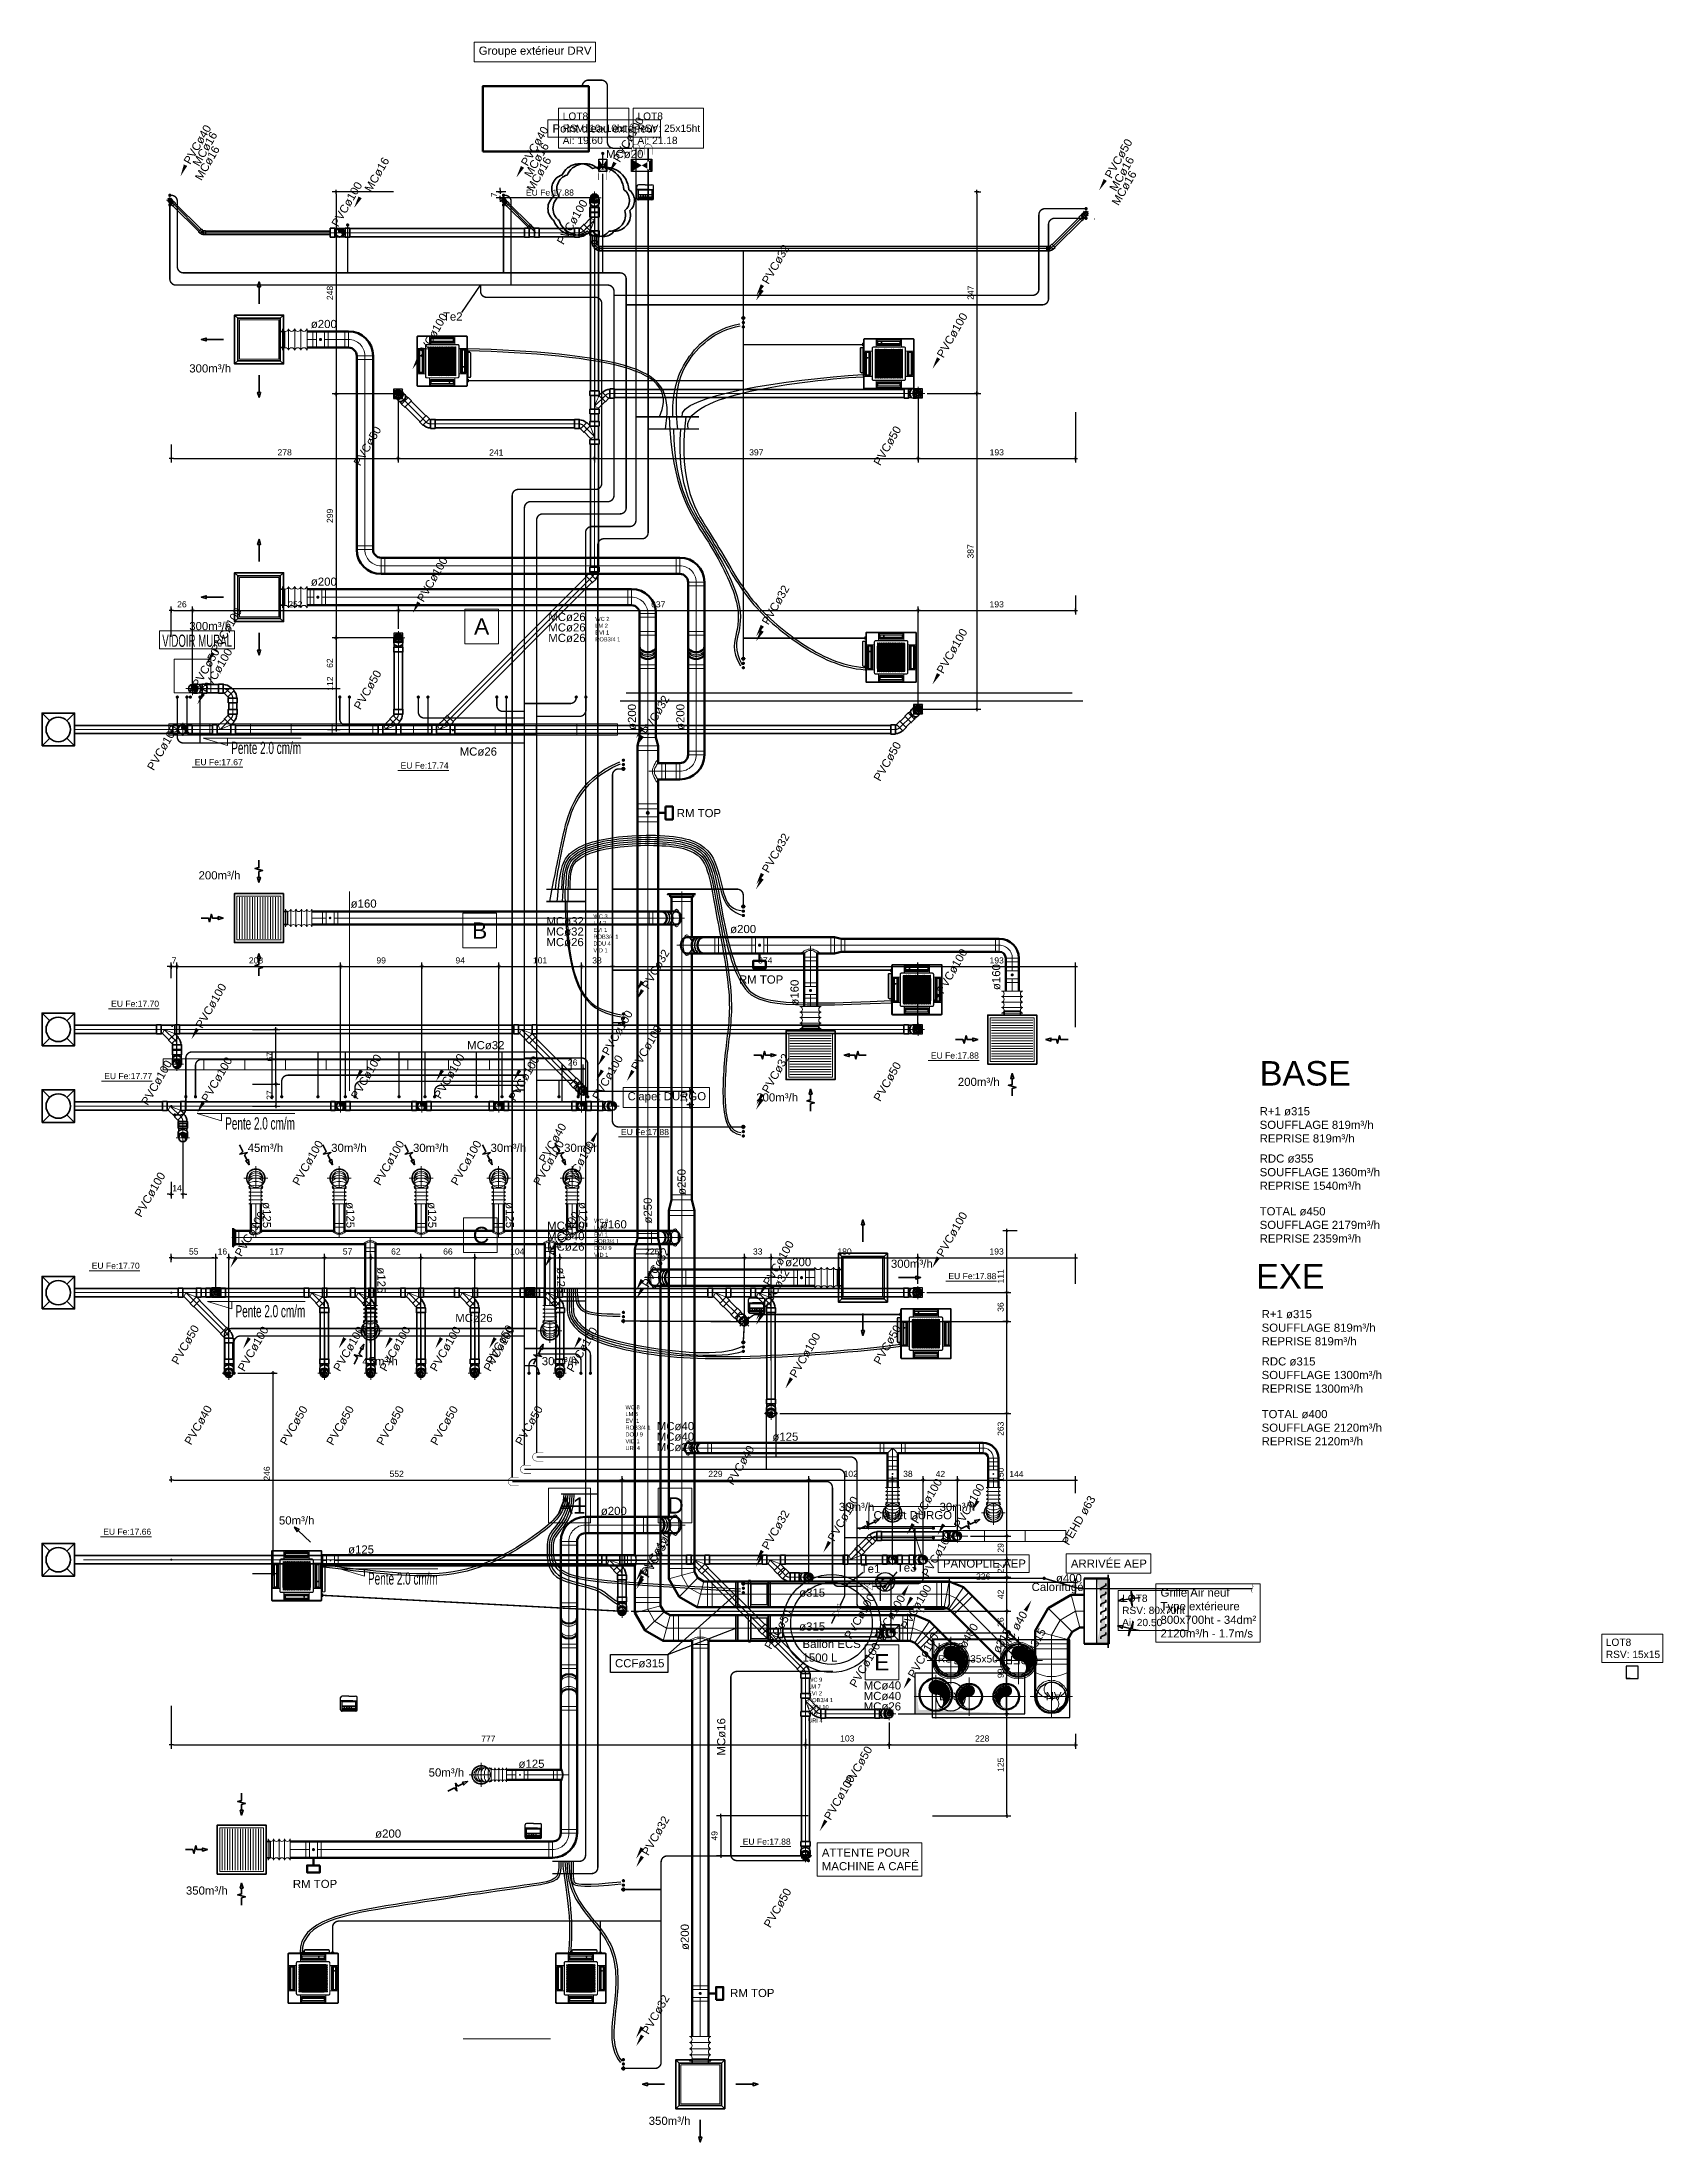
# Model space of a CAD drawing. Header units: metres. Extents: x -101133.8 to -101066.7, y -24899.3 to -24824.7.
# Drawn here: x -101113.21 to -101093.34, y -24855.42 to -24829.67 of the extents above; entities that cross this region are included whole.
import ezdxf
from ezdxf.enums import TextEntityAlignment as Align

# ---------------------------------------------------------------- set-up
doc = ezdxf.new("R2010")
doc.units = ezdxf.units.M
doc.header["$LTSCALE"] = 0.2
doc.header["$PDSIZE"] = -5
doc.linetypes.add('AXES', pattern=[50.8, 31.75, -6.35, 6.35, -6.35])
doc.linetypes.add('CACHE', pattern=[9.525, 6.35, -3.175])
for name, color, linetype in [('Chauffage', 6, 'Continuous'), ('CMT - THERMOSTAT', 4, 'Continuous'), ('CMT-CONDENSATS', 6, 'AXES'), ('CMT-COTATION DIVERS', 1, 'Continuous'), ('CMT-CVC-AIR NEUF', 3, 'Continuous'), ('CMT-CVC-CCF', 6, 'Continuous'), ('CMT-CVC-CONDENSATS', 6, 'Continuous'), ('CMT-CVC-CTA1-REPRISE', 11, 'Continuous'), ('CMT-CVC-CTA1-SOUFFLAGE', 4, 'Continuous'), ('CMT-CVC-MATERIEL', 30, 'Continuous'), ('CMT-CVC-REJET', 1, 'Continuous'), ('CMT-MATERIEL', 30, 'Continuous'), ('CMT-PLB-EC-U', 1, 'Continuous'), ('CMT-PLB-EF-U', 140, 'Continuous'), ('CMT-PLB-EFSG-U', 152, 'Continuous'), ('CMT-PLB-EU', 3, 'Continuous'), ('CMT-PLB-EV', 34, 'Continuous'), ('CMT-PLB-EV-SOUS DALLAGE', 1, 'Continuous'), ('CMT-PLB-REC-U', 30, 'Continuous'), ('CMT-PLB-VP', 5, 'Continuous'), ('CMT-RSV', 1, 'Continuous'), ('CMT-VRV1', 5, 'Continuous'), ('OB7-ARP-fin', 8, 'Continuous'), ('OB7-ASF-fin', 8, 'Continuous'), ('OB7-Collecteur-EU', 6, 'Continuous'), ('OB7-Collecteur-EV', 190, 'Continuous'), ('OB7-FF', 1, 'Continuous'), ('OB7-FF-fin', 8, 'Continuous')]:
    doc.layers.add(name, color=color, linetype=linetype)
doc.styles.add('Arial', font='arial.ttf')
doc.styles.get("Standard").update_dxf_attribs({"font": 'arial.ttf'})
doc.dimstyles.get("Standard").update_dxf_attribs({"dimtxt": 0.18, "dimasz": 0.18, "dimexe": 0.18, "dimexo": 0.0625, "dimgap": 0.09, "dimtad": 0, "dimtih": 1, "dimtoh": 1, "dimdec": 4, "dimzin": 0, "dimdsep": 46, "dimtxsty": 'Standard', "dimcen": 0.09, "dimadec": 0, "dimazin": 0, "dimtfac": 1, "dimtdec": 4, "dimtofl": 0, "dimtmove": 0, "dimatfit": 3, "dimfxl": 1, "dimtolj": 1, "dimtzin": 0, "dimarcsym": 0})

msp = doc.modelspace()

# ---------------------------------------------------------------- texts
at = {"layer": 'CMT-CVC-AIR NEUF', "lineweight": 50, "char_height": 0.1, "attachment_point": 4, "style": 'Arial'}
for s, insert in [('Calorifugé', (-101101.079, -24848.63)), ('ø400', (-101100.781, -24848.508)), ('Grille Air neuf\\PType extérieure\\P800x700ht - 34dm²\\P2120m³/h - 1.7m/s', (-101099.499, -24848.935))]:
    msp.add_mtext(s, dxfattribs=dict(at, insert=insert))
at = {"layer": 'CMT-CVC-CCF', "insert": (-101106.185, -24849.552), "char_height": 0.1, "attachment_point": 4, "style": 'Arial'}
msp.add_mtext('CCFø315', dxfattribs=at)
at = {"layer": 'CMT-CVC-CONDENSATS', "linetype": 'Continuous', "lineweight": 20, "char_height": 0.1, "attachment_point": 4, "rotation": 60, "style": 'Arial'}
for insert in [(-101104.347, -24832.628), (-101104.348, -24836.804), (-101105.819, -24838.155), (-101104.347, -24839.845), (-101105.818, -24841.269), (-101104.347, -24842.547), (-101105.818, -24844.927), (-101104.348, -24845.186), (-101104.348, -24848.144), (-101105.818, -24848.486), (-101105.819, -24851.894), (-101105.818, -24854.086)]:
    msp.add_mtext('PVCø32', dxfattribs=dict(at, insert=insert))
at = {"layer": 'CMT-CVC-CTA1-REPRISE', "linetype": 'Continuous', "lineweight": 35, "char_height": 0.1, "style": 'Arial'}
for s, insert, attachment_point in [('200m³/h', (-101111.289, -24839.891), 4), ('200m³/h', (-101101.983, -24842.423), 4), ('200m³/h', (-101104.454, -24842.614), 4), ('45m³/h', (-101110.687, -24843.232), 4), ('30m³/h', (-101109.664, -24843.232), 4), ('30m³/h', (-101108.661, -24843.232), 4), ('30m³/h', (-101107.71, -24843.232), 4), ('30m³/h', (-101106.809, -24843.232), 4), ('45m³/h', (-101109.283, -24845.847), 4), ('30m³/h', (-101107.083, -24845.847), 4), ('ø125', (-101103.938, -24846.774), 6), ('30m³/h', (-101103.442, -24847.634), 4), ('30m³/h', (-101102.207, -24847.634), 4), ('50m³/h', (-101108.469, -24850.89), 4), ('ø125', (-101107.368, -24850.784), 4), ('350m³/h', (-101111.444, -24852.338), 4)]:
    msp.add_mtext(s, dxfattribs=dict(at, insert=insert, attachment_point=attachment_point))
at = {"layer": 'CMT-CVC-CTA1-REPRISE', "lineweight": 50, "char_height": 0.1, "style": 'Arial'}
for s, insert, attachment_point in [('ø160', (-101109.425, -24840.238), 4), ('ø200', (-101104.774, -24840.55), 4), ('ø160', (-101106.359, -24844.17), 4), ('ø200', (-101106.359, -24847.684), 4), ('ø315', (-101103.61, -24848.686), 6), ('ø200', (-101109.125, -24851.64), 4)]:
    msp.add_mtext(s, dxfattribs=dict(at, insert=insert, attachment_point=attachment_point))
at = {"layer": 'CMT-CVC-CTA1-REPRISE', "lineweight": 50, "char_height": 0.1, "attachment_point": 4, "rotation": 90, "style": 'Arial'}
for s, insert in [('ø160', (-101101.512, -24841.297)), ('ø160', (-101103.983, -24841.488)), ('ø250', (-101105.368, -24843.809))]:
    msp.add_mtext(s, dxfattribs=dict(at, insert=insert))
at = {"layer": 'CMT-CVC-CTA1-REPRISE', "linetype": 'Continuous', "lineweight": 35, "char_height": 0.1, "rotation": 270, "style": 'Arial'}
for insert, attachment_point in [((-101110.453, -24843.897), 4), ((-101109.43, -24843.897), 4), ((-101108.427, -24843.897), 4), ((-101107.476, -24843.897), 4), ((-101106.575, -24843.897), 4), ((-101109.049, -24845.015), 6), ((-101106.849, -24845.015), 6)]:
    msp.add_mtext('ø125', dxfattribs=dict(at, insert=insert, attachment_point=attachment_point))
at = {"layer": 'CMT-CVC-CTA1-REPRISE', "linetype": 'Continuous', "lineweight": 20, "insert": (-101101.1, -24849.411), "char_height": 0.1, "attachment_point": 4, "rotation": 60, "style": 'Arial'}
msp.add_mtext('ø315', dxfattribs=at)
at = {"layer": 'CMT-CVC-CTA1-SOUFFLAGE', "lineweight": 50, "style": 'Arial'}
for s, insert, char_height, attachment_point in [('ø200', (-101109.913, -24833.132), 0.1, 4), ('ø200', (-101109.913, -24836.291), 0.1, 4), ('BASE', (-101098.284, -24842.32), 0.3, 4), ('R+1 ø315\\PSOUFFLAGE 819m³/h\\PREPRISE 819m³/h', (-101098.284, -24842.95), 0.1, 4), ('RDC ø355\\PSOUFFLAGE 1360m³/h\\PREPRISE 1540m³/h', (-101098.284, -24843.53), 0.1, 4), ('TOTAL ø450\\PSOUFFLAGE 2179m³/h\\PREPRISE 2359m³/h', (-101098.284, -24844.177), 0.1, 4), ('ø200', (-101103.781, -24844.634), 0.1, 6), ('EXE', (-101098.327, -24844.807), 0.3, 4), ('R+1 ø315\\PSOUFFLAGE 819m³/h\\PREPRISE 819m³/h', (-101098.26, -24845.437), 0.1, 4), ('RDC ø315\\PSOUFFLAGE 1300m³/h\\PREPRISE 1300m³/h', (-101098.26, -24846.017), 0.1, 4), ('TOTAL ø400\\PSOUFFLAGE 2120m³/h\\PREPRISE 2120m³/h', (-101098.26, -24846.663), 0.1, 4), ('ø125', (-101109.457, -24848.157), 0.1, 4), ('ø315', (-101103.61, -24849.101), 0.1, 6)]:
    msp.add_mtext(s, dxfattribs=dict(at, insert=insert, char_height=char_height, attachment_point=attachment_point))
at = {"layer": 'CMT-CVC-CTA1-SOUFFLAGE', "lineweight": 35, "char_height": 0.1, "style": 'Arial'}
for s, insert, attachment_point in [('300m³/h', (-101111.403, -24833.676), 4), ('300m³/h', (-101111.403, -24836.835), 4), ('300m³/h', (-101102.291, -24844.653), 6), ('350m³/h', (-101105.772, -24855.161), 4)]:
    msp.add_mtext(s, dxfattribs=dict(at, insert=insert, attachment_point=attachment_point))
at = {"layer": 'CMT-CVC-CTA1-SOUFFLAGE', "lineweight": 50, "char_height": 0.1, "attachment_point": 4, "rotation": 90, "style": 'Arial'}
for s, insert in [('ø200', (-101105.976, -24838.108)), ('ø200', (-101105.383, -24838.108)), ('ø250', (-101105.783, -24844.16)), ('ø200', (-101105.329, -24853.066))]:
    msp.add_mtext(s, dxfattribs=dict(at, insert=insert))
at = {"layer": 'CMT-CVC-CTA1-SOUFFLAGE', "color": 7, "lineweight": 50, "char_height": 0.1, "attachment_point": 4, "style": 'Arial'}
for insert in [(-101105.428, -24839.128), (-101104.666, -24841.168), (-101110.133, -24852.257), (-101104.774, -24853.594)]:
    msp.add_mtext('RM TOP', dxfattribs=dict(at, insert=insert))
at = {"layer": 'CMT-CVC-CTA1-SOUFFLAGE', "linetype": 'Continuous', "lineweight": 35, "insert": (-101110.304, -24847.8), "char_height": 0.1, "attachment_point": 4, "style": 'Arial'}
msp.add_mtext('50m³/h', dxfattribs=at)
at = {"layer": 'CMT-CVC-CTA1-SOUFFLAGE', "linetype": 'Continuous', "lineweight": 20, "insert": (-101101.521, -24849.411), "char_height": 0.1, "attachment_point": 4, "rotation": 60, "style": 'Arial'}
msp.add_mtext('ø315', dxfattribs=at)
at = {"layer": 'CMT-CVC-MATERIEL', "lineweight": 50, "insert": (-101107.855, -24829.795), "char_height": 0.1, "attachment_point": 4, "style": 'Arial'}
msp.add_mtext('Groupe extérieur DRV', dxfattribs=at)
at = {"layer": 'CMT-CVC-REJET', "linetype": 'Continuous', "lineweight": 20, "insert": (-101101.929, -24849.35), "char_height": 0.1, "attachment_point": 4, "rotation": 60, "style": 'Arial'}
msp.add_mtext('ø400', dxfattribs=at)
at = {"layer": 'CMT-PLB-EC-U', "linetype": 'Continuous', "lineweight": 20, "char_height": 0.1, "attachment_point": 4, "rotation": 60, "style": 'Arial'}
for insert in [(-101111.296, -24831.357), (-101107.231, -24831.492), (-101100.058, -24831.662)]:
    msp.add_mtext('MCø16', dxfattribs=dict(at, insert=insert))
at = {"layer": 'CMT-PLB-EC-U', "char_height": 0.1, "attachment_point": 4, "style": 'Arial'}
for s, insert in [('Te2', (-101108.294, -24833.04)), ('MCø26', (-101107.003, -24836.852)), ('MCø32', (-101107.026, -24840.581)), ('MCø40', (-101107.017, -24844.315)), ('MCø40', (-101105.673, -24846.773)), ('Te1', (-101103.174, -24848.392)), ('Ballon ECS\\P1500 L', (-101103.887, -24849.398)), ('MCø40', (-101103.137, -24849.953))]:
    msp.add_mtext(s, dxfattribs=dict(at, insert=insert))
at = {"layer": 'CMT-PLB-EF-U', "char_height": 0.1, "style": 'Arial'}
for insert, attachment_point, rotation in [((-101111.325, -24831.183), 4, 60), ((-101109.217, -24831.497), 4, 60), ((-101107.26, -24831.318), 4, 60), ((-101100.088, -24831.488), 4, 60), ((-101104.882, -24850.223), 6, 90)]:
    msp.add_mtext('MCø16', dxfattribs=dict(at, insert=insert, attachment_point=attachment_point, rotation=rotation))
at = {"layer": 'CMT-PLB-EF-U', "attachment_point": 4, "style": 'Arial'}
for s, insert, char_height in [("Point d'eau extérieur", (-101106.951, -24830.734), 0.1), ('MCø20', (-101106.295, -24831.048), 0.1), ('A', (-101107.913, -24836.839), 0.2), ('MCø26', (-101107.003, -24836.724), 0.1), ('WC 2\\PLM 2\\PEVI 1\\PROB3/4 1 ', (-101106.427, -24836.872), 0.05), ('MCø26', (-101108.089, -24838.374), 0.1), ('WC 3\\PLM 2\\PEVI 1\\PROB3/4 1\\PDOU 4\\PVID 1 ', (-101106.45, -24840.601), 0.05), ('B', (-101107.937, -24840.568), 0.2), ('MCø32', (-101107.026, -24840.453), 0.1), ('MCø32', (-101107.998, -24841.974), 0.1), ('C', (-101107.928, -24844.302), 0.2), ('MCø40', (-101107.017, -24844.187), 0.1), ('WC 8\\PLM 3\\PEVI 1\\PROB3/4 1\\PDOU 9\\PVID 1 ', (-101106.441, -24844.335), 0.05), ('MCø26', (-101108.143, -24845.319), 0.1), ('WC 8\\PLM 6\\PEVI 1\\PROB3/4 1\\PDOU 9\\PVID 1 \\PURI 4', (-101106.057, -24846.662), 0.05), ('MCø40', (-101105.673, -24846.644), 0.1), ('D', (-101105.545, -24847.615), 0.2), ('E', (-101103.008, -24849.539), 0.2), ('WC 9\\PLM 7\\PEVI 2\\PROB3/4 1\\PDOU 10\\PVID 1 \\PURI 4', (-101103.819, -24850.003), 0.05), ('MCø40', (-101103.137, -24849.824), 0.1)]:
    msp.add_mtext(s, dxfattribs=dict(at, insert=insert, char_height=char_height))
at = {"layer": 'CMT-PLB-EF-U', "linetype": 'Continuous', "lineweight": 20, "char_height": 0.1, "attachment_point": 4, "style": 'Arial'}
for s, insert in [('PANOPLIE AEP', (-101102.166, -24848.329)), ('ARRIVÉE AEP', (-101100.598, -24848.329))]:
    msp.add_mtext(s, dxfattribs=dict(at, insert=insert))
at = {"layer": 'CMT-PLB-EF-U', "linetype": 'Continuous', "lineweight": 20, "insert": (-101101.415, -24849.355), "char_height": 0.1, "attachment_point": 4, "rotation": 60, "style": 'Arial'}
msp.add_mtext('MC ø40', dxfattribs=at)
at = {"layer": 'CMT-PLB-EFSG-U', "linetype": 'Continuous', "lineweight": 20, "insert": (-101100.667, -24848.088), "char_height": 0.1, "attachment_point": 4, "rotation": 60, "style": 'Arial'}
msp.add_mtext('PEHD ø63', dxfattribs=at)
at = {"layer": 'CMT-PLB-EU', "linetype": 'Continuous', "lineweight": 20, "style": 'Arial', "width": 0.564875}
msp.add_text('VIDOIR MURAL', height=0.15, dxfattribs=at).set_placement((-101111.734, -24837.089), (-101110.879, -24837.089), align=Align.FIT)
at = {"layer": 'CMT-PLB-EU', "linetype": 'Continuous', "lineweight": 20, "char_height": 0.1, "attachment_point": 4, "rotation": 60, "style": 'Arial'}
for s, insert in [('PVCø40', (-101111.434, -24831.159)), ('PVCø40', (-101107.3, -24831.179)), ('PVCø50', (-101100.144, -24831.331)), ('PVCø50', (-101109.351, -24834.856)), ('PVCø50', (-101102.978, -24834.852)), ('PVCø50', (-101111.331, -24837.577)), ('PVCø50', (-101109.348, -24837.845)), ('PVCø100', (-101111.882, -24838.59)), ('PVCø50', (-101102.978, -24838.722)), ('PVCø100', (-101111.954, -24842.695)), ('PVCø50', (-101102.978, -24842.648)), ('PVCø40', (-101107.081, -24843.4)), ('PVCø50', (-101111.583, -24845.874)), ('PVCø50', (-101107.732, -24845.874)), ('PVCø50', (-101102.978, -24845.874)), ('PVCø40', (-101111.424, -24846.859)), ('PVCø50', (-101107.37, -24846.864)), ('PVCø40', (-101104.779, -24847.351)), ('PVCø100', (-101102.388, -24848.478)), ('PVCø50', (-101104.316, -24849.365)), ('PVCø100', (-101103.273, -24849.833)), ('PVCø50', (-101103.332, -24851.037)), ('PVCø50', (-101104.324, -24852.779))]:
    msp.add_mtext(s, dxfattribs=dict(at, insert=insert))
at = {"layer": 'CMT-PLB-EU', "lineweight": 35, "insert": (-101103.65, -24851.956), "char_height": 0.1, "attachment_point": 4, "style": 'Arial'}
msp.add_mtext('ATTENTE POUR \\PMACHINE A CAFÉ', dxfattribs=at)
at = {"layer": 'CMT-PLB-EV', "lineweight": 15, "char_height": 0.1, "attachment_point": 4, "rotation": 60, "style": 'Arial'}
for insert in [(-101109.622, -24831.925), (-101106.86, -24832.143)]:
    msp.add_mtext('PVCø100', dxfattribs=dict(at, insert=insert))
at = {"layer": 'CMT-PLB-EV', "linetype": 'Continuous', "lineweight": 20, "char_height": 0.1, "attachment_point": 4, "rotation": 60, "style": 'Arial'}
for s, insert in [('PVCø100', (-101110.101, -24843.678)), ('PVCø100', (-101109.107, -24843.678)), ('PVCø100', (-101108.16, -24843.678)), ('PVCø100', (-101107.148, -24843.678)), ('PVCø100', (-101112.035, -24844.067)), ('PVCø50', (-101110.253, -24846.864)), ('PVCø50', (-101109.685, -24846.864)), ('PVCø50', (-101109.071, -24846.864)), ('PVCø50', (-101108.41, -24846.864)), ('PVCø100', (-101103.337, -24849.24))]:
    msp.add_mtext(s, dxfattribs=dict(at, insert=insert))
at = {"layer": 'CMT-PLB-EV-SOUS DALLAGE', "ltscale": 1.015, "style": 'Arial', "width": 0.582638}
for p, p2 in [((-101110.888, -24838.403), (-101110.033, -24838.403)), ((-101110.963, -24843.007), (-101110.108, -24843.007)), ((-101110.836, -24845.309), (-101109.981, -24845.309)), ((-101109.212, -24848.587), (-101108.357, -24848.587))]:
    msp.add_text('Pente 2.0 cm/m', height=0.15, dxfattribs=at).set_placement(p, p2, align=Align.FIT)
at = {"layer": 'CMT-PLB-EV-SOUS DALLAGE', "linetype": 'Continuous', "lineweight": 20, "char_height": 0.1, "attachment_point": 4, "rotation": 60, "style": 'Arial'}
for insert in [(-101106.17, -24831.133), (-101108.577, -24833.536), (-101102.203, -24833.531), (-101108.574, -24836.525), (-101111.098, -24837.148), (-101102.205, -24837.403), (-101111.214, -24837.645), (-101102.206, -24841.328), (-101111.287, -24841.753), (-101106.307, -24842.083), (-101105.95, -24842.267), (-101111.216, -24842.656), (-101109.384, -24842.621), (-101108.367, -24842.615), (-101107.452, -24842.643), (-101106.426, -24842.631), (-101110.807, -24844.549), (-101106.957, -24844.549), (-101102.206, -24844.554), (-101104.332, -24844.907), (-101110.771, -24845.958), (-101109.6, -24845.958), (-101109.032, -24845.958), (-101108.416, -24845.958), (-101107.757, -24845.958), (-101106.739, -24845.967), (-101104.007, -24846.035), (-101102.515, -24847.824), (-101103.541, -24848.042), (-101101.995, -24847.884), (-101105.833, -24848.462), (-101102.646, -24849.124), (-101102.558, -24849.717), (-101103.585, -24851.459)]:
    msp.add_mtext('PVCø100', dxfattribs=dict(at, insert=insert))
at = {"layer": 'CMT-PLB-EV-SOUS DALLAGE', "lineweight": 15, "char_height": 0.075, "attachment_point": 4, "style": 'Arial'}
for s, insert in [('EU Fe:17.88', (-101107.277, -24831.52)), ('EU Fe:17.67', (-101111.336, -24838.503)), ('EU Fe:17.74', (-101108.813, -24838.545)), ('EU Fe:17.70', (-101112.361, -24841.465)), ('EU Fe:17.88', (-101102.314, -24842.1)), ('EU Fe:17.77', (-101112.446, -24842.352)), ('EU Fe:17.88', (-101106.112, -24843.038)), ('EU Fe:17.70', (-101112.599, -24844.677)), ('EU Fe:17.88', (-101102.099, -24844.804)), ('EU Fe:17.66', (-101112.458, -24847.938)), ('EU Fe:17.88', (-101104.62, -24851.738))]:
    msp.add_mtext(s, dxfattribs=dict(at, insert=insert))
at = {"layer": 'CMT-PLB-REC-U', "attachment_point": 4, "style": 'Arial'}
for s, insert, char_height in [('MCø26', (-101107.003, -24836.981), 0.1), ('MCø26', (-101107.026, -24840.71), 0.1), ('MCø26', (-101107.017, -24844.444), 0.1), ('MCø26', (-101105.673, -24846.901), 0.1), ('A1', (-101106.888, -24847.618), 0.2), ('Te3', (-101102.731, -24848.378), 0.1), ('MCø26', (-101103.137, -24850.081), 0.1)]:
    msp.add_mtext(s, dxfattribs=dict(at, insert=insert, char_height=char_height))
at = {"layer": 'CMT-PLB-VP', "linetype": 'Continuous', "lineweight": 20, "char_height": 0.1, "attachment_point": 4, "style": 'Arial'}
for insert in [(-101106.031, -24842.614), (-101103.017, -24847.75)]:
    msp.add_mtext('Clapet DURGO', dxfattribs=dict(at, insert=insert))
at = {"layer": 'CMT-PLB-VP', "linetype": 'Continuous', "lineweight": 20, "char_height": 0.1, "attachment_point": 4, "rotation": 60, "style": 'Arial'}
for insert in [(-101106.775, -24843.688), (-101102.966, -24849.25)]:
    msp.add_mtext('PVCø100', dxfattribs=dict(at, insert=insert))
at = {"layer": 'CMT-RSV', "lineweight": 15, "attachment_point": 4, "style": 'Arial'}
for s, insert, char_height in [('LOT8\\PRSV: 10x10ht\\PAi: 19.60', (-101106.826, -24830.732), 0.08925), ('LOT8\\PRSV: 25x15ht\\PAi: 21.18', (-101105.91, -24830.732), 0.08925), ('LOT8\\PRSV: 80x70ht\\PAi: 20.50', (-101099.97, -24848.903), 0.08925), ('LOT8\\PRSV: 135x50', (-101102.227, -24849.423), 0.08925), ('LOT8\\PRSV: 15x15', (-101094.042, -24849.368), 0.0893)]:
    msp.add_mtext(s, dxfattribs=dict(at, insert=insert, char_height=char_height))

# ---------------------------------------------------------------- blocks, each defined once
blk = doc.blocks.new('Cassette 600x600')
at = {"linetype": 'Continuous', "lineweight": 13}
for p, q in [((-20591, 551), (-20590, 551)), ((-20591, -35), (-20591, 551)), ((-20590, -35), (-20590, 551)), ((-20588, 551), (-20584, 551)), ((-20588, 551), (-20588, -35)), ((-20584, -35), (-20584, 551)), ((-20584, 551), (-20582, 551)), ((-20582, 550), (-20582, 551)), ((-20582, 551), (-20582, 551)), ((-20582, 551), (-20582, 413)), ((-20582, 550), (-20582, 413)), ((-20582, 413), (-20582, 550)), ((-20574, 568), (-19988, 568)), ((-20574, 568), (-20574, 568)), ((-20574, 568), (-19988, 568)), ((-20574, 566), (-20574, 562)), ((-19988, 566), (-20574, 566)), ((-20574, 562), (-19988, 562)), ((-20574, 562), (-20574, 560)), ((-20574, 560), (-20573, 560)), ((-20574, 560), (-20574, 560)), ((-20436, 560), (-20574, 560)), ((-20573, 560), (-20436, 560)), ((-20436, 559), (-20573, 559)), ((-20436, 560), (-20436, 559)), ((-20436, 560), (-20436, 560)), ((-20436, 559), (-20436, 464)), ((-20434, 558), (-20436, 558)), ((-20436, 473), (-20436, 557)), ((-20436, 557), (-20434, 557)), ((-20436, 557), (-20436, 557)), ((-20435, 574), (-20435, 568)), ((-20435, 574), (-20421, 574)), ((-20434, 560), (-20127, 560)), ((-20434, 559), (-20434, 560)), ((-20434, 560), (-20127, 560)), ((-20434, 560), (-20434, 560)), ((-20127, 559), (-20434, 559)), ((-20434, 559), (-20434, 464)), ((-20423, 549), (-20138, 549)), ((-20423, 481), (-20423, 549)), ((-20422, 544), (-20422, 488)), ((-20139, 535), (-20422, 535)), ((-20417, 530), (-20422, 530)), ((-20417, 529), (-20422, 529)), ((-20422, 526), (-20421, 526)), ((-20421, 524), (-20422, 524)), ((-20421, 574), (-20421, 568)), ((-20421, 574), (-20407, 574)), ((-20421, 574), (-20421, 568)), ((-20421, 574), (-20421, 574)), ((-20421, 528), (-20417, 528)), ((-20421, 528), (-20421, 526)), ((-20421, 526), (-20421, 524)), ((-20421, 526), (-20417, 526)), ((-20421, 524), (-20421, 490)), ((-20419, 517), (-20421, 517)), ((-20419, 509), (-20419, 517)), ((-20145, 535), (-20417, 535)), ((-20417, 534), (-20417, 534)), ((-20417, 531), (-20417, 534)), ((-20417, 505), (-20417, 531)), ((-20416, 534), (-20416, 531)), ((-20145, 534), (-20416, 534)), ((-20416, 531), (-20416, 505)), ((-20416, 531), (-20145, 531)), ((-20407, 568), (-20407, 574)), ((-20398, 591), (-20398, 568)), ((-20396, 591), (-20398, 591)), ((-20396, 592), (-20396, 592)), ((-20396, 592), (-20389, 592)), ((-20396, 592), (-20389, 592)), ((-20389, 591), (-20396, 591)), ((-20396, 591), (-20396, 568)), ((-20389, 603), (-20388, 603)), ((-20389, 603), (-20389, 602)), ((-20389, 602), (-20389, 575)), ((-20389, 602), (-20389, 593)), ((-20389, 602), (-20389, 602)), ((-20389, 602), (-20389, 593)), ((-20389, 593), (-20389, 593)), ((-20387, 575), (-20389, 575)), ((-20388, 603), (-20388, 603)), ((-20387, 605), (-20085, 605)), ((-20387, 605), (-20387, 603)), ((-20387, 603), (-20387, 575)), ((-20387, 603), (-20085, 603)), ((-20387, 575), (-20085, 575)), ((-20387, 575), (-20387, 568)), ((-20385, 575), (-20385, 568)), ((-20384, 607), (-20384, 606)), ((-20384, 607), (-20384, 607)), ((-20384, 606), (-20384, 605)), ((-20340, 606), (-20384, 606)), ((-20340, 605), (-20384, 605)), ((-20384, 605), (-20384, 605)), ((-20382, 609), (-20382, 608)), ((-20090, 609), (-20382, 609)), ((-20090, 608), (-20382, 608)), ((-20336, 607), (-20336, 607)), ((-20335, 607), (-20335, 607)), ((-20105, 606), (-20332, 606)), ((-20106, 605), (-20331, 605)), ((-20145, 531), (-20145, 534)), ((-20145, 505), (-20145, 531)), ((-20144, 534), (-20144, 534)), ((-20144, 534), (-20144, 531)), ((-20144, 531), (-20144, 505)), ((-20139, 530), (-20144, 530)), ((-20139, 529), (-20144, 529)), ((-20144, 528), (-20141, 528)), ((-20144, 526), (-20141, 526)), ((-20141, 517), (-20142, 517)), ((-20142, 517), (-20142, 509)), ((-20141, 526), (-20141, 528)), ((-20141, 526), (-20139, 526)), ((-20141, 524), (-20141, 526)), ((-20141, 524), (-20141, 490)), ((-20139, 524), (-20141, 524)), ((-20139, 488), (-20139, 544)), ((-20138, 549), (-20138, 481)), ((-20127, 560), (-20127, 559)), ((-20127, 560), (-20127, 560)), ((-20127, 559), (-20127, 464)), ((-20126, 558), (-20127, 558)), ((-20126, 557), (-20127, 557)), ((-20126, 560), (-19989, 560)), ((-20126, 559), (-20126, 560)), ((-19988, 560), (-20126, 560)), ((-20126, 560), (-20126, 560)), ((-20126, 559), (-20126, 464)), ((-19989, 559), (-20126, 559)), ((-20126, 473), (-20126, 557)), ((-20126, 557), (-20126, 557)), ((-20102, 607), (-20102, 607)), ((-20101, 607), (-20101, 607)), ((-20088, 606), (-20097, 606)), ((-20088, 605), (-20097, 605)), ((-20090, 608), (-20090, 609)), ((-20088, 607), (-20088, 606)), ((-20088, 607), (-20088, 607)), ((-20088, 606), (-20088, 605)), ((-20088, 605), (-20088, 605)), ((-20087, 568), (-20087, 575)), ((-20085, 605), (-20085, 603)), ((-20085, 603), (-20085, 575)), ((-20083, 575), (-20085, 575)), ((-20085, 568), (-20085, 575)), ((-20083, 603), (-20084, 603)), ((-20084, 603), (-20084, 603)), ((-20083, 602), (-20083, 603)), ((-20083, 575), (-20083, 602)), ((-20083, 598), (-20082, 598)), ((-20082, 579), (-20083, 579)), ((-20082, 598), (-20082, 579)), ((-20082, 579), (-20082, 568)), ((-20059, 579), (-20060, 578)), ((-20059, 578), (-20060, 578)), ((-20060, 578), (-20060, 578)), ((-20060, 578), (-20060, 577)), ((-20060, 577), (-20060, 568)), ((-20059, 579), (-20059, 579)), ((-20059, 579), (-20059, 579)), ((-20059, 579), (-20058, 579)), ((-20058, 578), (-20059, 578)), ((-20058, 579), (-20057, 579)), ((-20056, 578), (-20058, 578)), ((-20057, 579), (-20055, 579)), ((-20054, 578), (-20056, 578)), ((-20055, 579), (-20053, 579)), ((-20052, 579), (-20054, 578)), ((-20053, 579), (-20052, 580)), ((-20052, 580), (-20049, 580)), ((-20050, 579), (-20052, 579)), ((-20048, 579), (-20050, 579)), ((-20049, 580), (-20047, 580)), ((-20046, 579), (-20048, 579)), ((-20047, 580), (-20045, 580)), ((-20043, 579), (-20046, 579)), ((-20045, 580), (-20043, 580)), ((-20043, 580), (-20040, 580)), ((-20041, 579), (-20043, 579)), ((-20038, 579), (-20041, 579)), ((-20040, 580), (-20038, 580)), ((-20038, 580), (-20036, 579)), ((-20036, 579), (-20038, 579)), ((-20034, 578), (-20036, 579)), ((-20036, 579), (-20034, 579)), ((-20034, 579), (-20033, 579)), ((-20033, 578), (-20034, 578)), ((-20033, 579), (-20031, 579)), ((-20031, 578), (-20033, 578)), ((-20031, 579), (-20030, 579)), ((-20030, 578), (-20031, 578)), ((-20030, 579), (-20030, 579)), ((-20030, 579), (-20029, 579)), ((-20029, 578), (-20030, 578)), ((-20028, 578), (-20029, 579)), ((-20028, 577), (-20029, 578)), ((-20029, 578), (-20029, 578)), ((-20028, 568), (-20028, 577)), ((-19989, 560), (-19988, 560)), ((-19988, 568), (-19988, 568)), ((-19988, 566), (-19988, 562)), ((-19988, 560), (-19988, 562)), ((-19988, 560), (-19988, 560)), ((-19980, 413), (-19980, 550)), ((-19979, 551), (-19979, 550)), ((-19979, 551), (-19979, 551)), ((-19979, 413), (-19979, 551)), ((-19979, 551), (-19977, 551)), ((-19979, 550), (-19979, 413)), ((-19977, 551), (-19977, -35)), ((-19973, 551), (-19977, 551)), ((-19973, -35), (-19973, 551)), ((-19971, 551), (-19971, -35)), ((-19971, 551), (-19971, 551)), ((-19971, 551), (-19971, -35)), ((-20583, 104), (-20583, 412)), ((-20583, 412), (-20582, 412)), ((-20582, 413), (-20487, 413)), ((-20582, 413), (-20582, 413)), ((-20582, 413), (-20582, 413)), ((-20582, 412), (-20582, 104)), ((-20582, 412), (-20487, 412)), ((-20582, 104), (-20582, 412)), ((-20582, 412), (-20582, 412)), ((-20581, 413), (-20581, 412)), ((-20580, 413), (-20580, 412)), ((-20496, 413), (-20580, 413)), ((-20580, 413), (-20580, 413)), ((-20572, 116), (-20572, 400)), ((-20572, 400), (-20504, 400)), ((-20511, 400), (-20567, 400)), ((-20558, 400), (-20558, 116)), ((-20557, 395), (-20557, 395)), ((-20557, 395), (-20553, 395)), ((-20557, 394), (-20557, 122)), ((-20554, 394), (-20557, 394)), ((-20557, 394), (-20557, 122)), ((-20528, 394), (-20554, 394)), ((-20554, 122), (-20554, 394)), ((-20553, 400), (-20553, 395)), ((-20553, 395), (-20528, 395)), ((-20552, 400), (-20552, 395)), ((-20551, 395), (-20551, 398)), ((-20549, 398), (-20551, 398)), ((-20549, 398), (-20549, 400)), ((-20546, 398), (-20549, 398)), ((-20548, 395), (-20548, 398)), ((-20546, 400), (-20546, 398)), ((-20546, 398), (-20513, 398)), ((-20540, 398), (-20540, 397)), ((-20540, 397), (-20532, 397)), ((-20532, 397), (-20532, 398)), ((-20528, 395), (-20519, 395)), ((-20528, 122), (-20528, 394)), ((-20519, 394), (-20528, 394)), ((-20519, 395), (-20518, 395)), ((-20519, 122), (-20519, 394)), ((-20517, 394), (-20519, 394)), ((-20518, 395), (-20517, 395)), ((-20517, 122), (-20517, 394)), ((-20517, 122), (-20517, 394)), ((-20513, 118), (-20513, 398)), ((-20511, 116), (-20511, 400)), ((-20509, 400), (-20510, 400)), ((-20510, 400), (-20510, 116)), ((-20509, 116), (-20509, 400)), ((-20504, 400), (-20504, 116)), ((-20496, 413), (-20496, 412)), ((-20487, 443), (-20487, 413)), ((-20486, 413), (-20487, 413)), ((-20487, 413), (-20487, 412)), ((-20487, 412), (-20487, 104)), ((-20487, 412), (-20486, 412)), ((-20486, 443), (-20486, 434)), ((-20486, 434), (-20486, 413)), ((-20486, 415), (-20486, 414)), ((-20486, 412), (-20486, 104)), ((-20484, 443), (-20483, 443)), ((-20484, 73), (-20484, 443)), ((-20483, 443), (-20483, 73)), ((-20436, 464), (-20466, 464)), ((-20445, 463), (-20466, 463)), ((-20466, 461), (-20466, 460)), ((-20096, 460), (-20466, 460)), ((-20466, 461), (-20096, 461)), ((-20456, 424), (-20456, 424)), ((-20456, 422), (-20456, 422)), ((-20456, 414), (-20456, 414)), ((-20456, 412), (-20456, 412)), ((-20456, 404), (-20456, 404)), ((-20456, 402), (-20456, 402)), ((-20456, 394), (-20456, 394)), ((-20456, 392), (-20456, 392)), ((-20456, 384), (-20456, 384)), ((-20456, 382), (-20456, 382)), ((-20456, 374), (-20456, 374)), ((-20456, 372), (-20456, 372)), ((-20456, 364), (-20456, 364)), ((-20456, 362), (-20456, 362)), ((-20456, 354), (-20456, 354)), ((-20456, 352), (-20456, 352)), ((-20456, 344), (-20456, 344)), ((-20456, 342), (-20456, 342)), ((-20456, 334), (-20456, 334)), ((-20456, 332), (-20456, 332)), ((-20456, 324), (-20456, 324)), ((-20456, 322), (-20456, 322)), ((-20456, 314), (-20456, 314)), ((-20456, 312), (-20456, 312)), ((-20456, 304), (-20456, 304)), ((-20456, 302), (-20456, 302)), ((-20456, 294), (-20456, 294)), ((-20456, 292), (-20456, 292)), ((-20456, 284), (-20456, 284)), ((-20456, 282), (-20456, 282)), ((-20456, 274), (-20456, 274)), ((-20456, 272), (-20456, 272)), ((-20456, 264), (-20456, 264)), ((-20456, 262), (-20456, 262)), ((-20449, 424), (-20449, 424)), ((-20449, 424), (-20445, 424)), ((-20449, 422), (-20449, 422)), ((-20449, 422), (-20445, 422)), ((-20449, 421), (-20449, 421)), ((-20449, 415), (-20449, 415)), ((-20449, 414), (-20449, 414)), ((-20449, 413), (-20445, 413)), ((-20449, 412), (-20449, 412)), ((-20449, 412), (-20445, 412)), ((-20449, 411), (-20449, 411)), ((-20449, 405), (-20449, 405)), ((-20449, 404), (-20449, 404)), ((-20449, 403), (-20445, 403)), ((-20449, 402), (-20449, 402)), ((-20449, 402), (-20445, 402)), ((-20449, 401), (-20449, 401)), ((-20449, 395), (-20449, 395)), ((-20449, 394), (-20449, 394)), ((-20449, 393), (-20445, 393)), ((-20449, 392), (-20449, 392)), ((-20449, 392), (-20445, 392)), ((-20449, 391), (-20449, 391)), ((-20449, 385), (-20449, 385)), ((-20449, 384), (-20449, 384)), ((-20449, 383), (-20445, 383)), ((-20449, 382), (-20449, 382)), ((-20449, 382), (-20445, 382)), ((-20449, 381), (-20449, 381)), ((-20449, 375), (-20449, 375)), ((-20449, 374), (-20449, 374)), ((-20449, 373), (-20445, 373)), ((-20449, 372), (-20449, 372)), ((-20449, 372), (-20445, 372)), ((-20449, 371), (-20449, 371)), ((-20449, 365), (-20449, 365)), ((-20449, 364), (-20449, 364)), ((-20449, 363), (-20445, 363)), ((-20449, 362), (-20449, 362)), ((-20449, 362), (-20445, 362)), ((-20449, 361), (-20449, 361)), ((-20449, 355), (-20449, 355)), ((-20449, 354), (-20449, 354)), ((-20449, 353), (-20445, 353)), ((-20449, 352), (-20449, 352)), ((-20449, 352), (-20445, 352)), ((-20449, 351), (-20449, 351)), ((-20449, 345), (-20449, 345)), ((-20449, 344), (-20449, 344)), ((-20449, 343), (-20445, 343)), ((-20449, 342), (-20449, 342)), ((-20449, 342), (-20445, 342)), ((-20449, 341), (-20449, 341)), ((-20449, 335), (-20449, 335)), ((-20449, 334), (-20449, 334)), ((-20449, 333), (-20445, 333)), ((-20449, 332), (-20449, 332)), ((-20449, 332), (-20445, 332)), ((-20449, 331), (-20449, 331)), ((-20449, 325), (-20449, 325)), ((-20449, 324), (-20449, 324)), ((-20449, 323), (-20445, 323)), ((-20449, 322), (-20449, 322)), ((-20449, 322), (-20445, 322)), ((-20449, 321), (-20449, 321)), ((-20449, 315), (-20449, 315)), ((-20449, 314), (-20449, 314)), ((-20449, 313), (-20445, 313)), ((-20449, 312), (-20449, 312)), ((-20449, 312), (-20445, 312)), ((-20449, 311), (-20449, 311)), ((-20449, 305), (-20449, 305)), ((-20449, 304), (-20449, 304)), ((-20449, 303), (-20445, 303)), ((-20449, 302), (-20449, 302)), ((-20449, 302), (-20445, 302)), ((-20449, 301), (-20449, 301)), ((-20449, 295), (-20449, 295)), ((-20449, 294), (-20449, 294)), ((-20449, 293), (-20445, 293)), ((-20449, 292), (-20449, 292)), ((-20449, 292), (-20445, 292)), ((-20449, 291), (-20449, 291)), ((-20449, 285), (-20449, 285)), ((-20449, 284), (-20449, 284)), ((-20449, 283), (-20445, 283)), ((-20449, 282), (-20449, 282)), ((-20449, 282), (-20445, 282)), ((-20449, 281), (-20449, 281)), ((-20449, 275), (-20449, 275)), ((-20449, 274), (-20449, 274)), ((-20449, 273), (-20445, 273)), ((-20449, 272), (-20449, 272)), ((-20449, 272), (-20445, 272)), ((-20449, 271), (-20449, 271)), ((-20449, 265), (-20449, 265)), ((-20449, 264), (-20449, 264)), ((-20449, 263), (-20445, 263)), ((-20449, 262), (-20449, 262)), ((-20449, 262), (-20445, 262)), ((-20449, 261), (-20449, 261)), ((-20448, 424), (-20393, 424)), ((-20448, 424), (-20448, 424)), ((-20436, 463), (-20445, 463)), ((-20445, 423), (-20445, 423)), ((-20445, 423), (-20445, 422)), ((-20445, 422), (-20445, 421)), ((-20445, 413), (-20445, 415)), ((-20445, 413), (-20445, 412)), ((-20445, 412), (-20445, 411)), ((-20445, 403), (-20445, 405)), ((-20445, 403), (-20445, 402)), ((-20445, 402), (-20445, 401)), ((-20445, 393), (-20445, 395)), ((-20445, 393), (-20445, 392)), ((-20445, 392), (-20445, 391)), ((-20445, 383), (-20445, 385)), ((-20445, 383), (-20445, 382)), ((-20445, 382), (-20445, 381)), ((-20445, 373), (-20445, 375)), ((-20445, 373), (-20445, 372)), ((-20445, 372), (-20445, 371)), ((-20445, 363), (-20445, 365)), ((-20445, 363), (-20445, 362)), ((-20445, 362), (-20445, 361)), ((-20445, 353), (-20445, 355)), ((-20445, 353), (-20445, 352)), ((-20445, 352), (-20445, 351)), ((-20445, 343), (-20445, 345)), ((-20445, 343), (-20445, 342)), ((-20445, 342), (-20445, 342)), ((-20445, 333), (-20445, 335)), ((-20445, 333), (-20445, 332)), ((-20445, 332), (-20445, 331)), ((-20445, 323), (-20445, 325)), ((-20445, 323), (-20445, 322)), ((-20445, 322), (-20445, 321)), ((-20445, 313), (-20445, 315)), ((-20445, 313), (-20445, 312)), ((-20445, 312), (-20445, 311)), ((-20445, 303), (-20445, 305)), ((-20445, 303), (-20445, 302)), ((-20445, 302), (-20445, 301)), ((-20445, 293), (-20445, 295)), ((-20445, 293), (-20445, 292)), ((-20445, 292), (-20445, 291)), ((-20445, 283), (-20445, 285)), ((-20445, 283), (-20445, 282)), ((-20445, 282), (-20445, 281)), ((-20445, 273), (-20445, 275)), ((-20445, 273), (-20445, 272)), ((-20445, 272), (-20445, 271)), ((-20445, 263), (-20445, 265)), ((-20445, 263), (-20445, 262)), ((-20445, 262), (-20445, 262)), ((-20444, 341), (-20340, 341)), ((-20444, 341), (-20444, 341)), ((-20444, 341), (-20340, 341)), ((-20444, 261), (-20340, 261)), ((-20444, 261), (-20444, 261)), ((-20444, 261), (-20340, 261)), ((-20438, 463), (-20437, 463)), ((-20436, 473), (-20434, 473)), ((-20436, 464), (-20436, 463)), ((-20434, 464), (-20436, 464)), ((-20434, 463), (-20434, 464)), ((-20127, 464), (-20434, 464)), ((-20127, 463), (-20434, 463)), ((-20138, 481), (-20423, 481)), ((-20422, 488), (-20422, 486)), ((-20139, 488), (-20422, 488)), ((-20422, 488), (-20139, 488)), ((-20422, 486), (-20139, 486)), ((-20421, 509), (-20419, 509)), ((-20421, 506), (-20417, 506)), ((-20421, 494), (-20407, 494)), ((-20421, 490), (-20141, 490)), ((-20144, 427), (-20418, 427)), ((-20418, 419), (-20395, 419)), ((-20418, 417), (-20395, 417)), ((-20144, 409), (-20418, 409)), ((-20144, 407), (-20418, 407)), ((-20144, 399), (-20418, 399)), ((-20144, 397), (-20418, 397)), ((-20144, 389), (-20418, 389)), ((-20144, 387), (-20418, 387)), ((-20144, 379), (-20418, 379)), ((-20144, 377), (-20418, 377)), ((-20144, 369), (-20418, 369)), ((-20144, 367), (-20418, 367)), ((-20144, 359), (-20418, 359)), ((-20144, 357), (-20418, 357)), ((-20144, 349), (-20418, 349)), ((-20144, 347), (-20418, 347)), ((-20144, 339), (-20418, 339)), ((-20144, 337), (-20418, 337)), ((-20144, 329), (-20418, 329)), ((-20144, 327), (-20418, 327)), ((-20144, 319), (-20418, 319)), ((-20144, 317), (-20418, 317)), ((-20144, 309), (-20418, 309)), ((-20144, 307), (-20418, 307)), ((-20144, 299), (-20418, 299)), ((-20144, 297), (-20418, 297)), ((-20144, 289), (-20418, 289)), ((-20144, 287), (-20418, 287)), ((-20144, 279), (-20418, 279)), ((-20144, 277), (-20418, 277)), ((-20144, 269), (-20418, 269)), ((-20144, 267), (-20418, 267)), ((-20144, 259), (-20418, 259)), ((-20417, 496), (-20417, 505)), ((-20417, 495), (-20417, 496)), ((-20417, 495), (-20417, 495)), ((-20417, 494), (-20145, 494)), ((-20416, 505), (-20145, 505)), ((-20416, 505), (-20416, 496)), ((-20416, 496), (-20145, 496)), ((-20416, 496), (-20416, 494)), ((-20416, 494), (-20145, 494)), ((-20407, 494), (-20407, 494)), ((-20395, 416), (-20396, 417)), ((-20396, 409), (-20395, 410)), ((-20395, 419), (-20395, 417)), ((-20394, 419), (-20395, 419)), ((-20395, 417), (-20394, 417)), ((-20395, 410), (-20395, 416)), ((-20394, 417), (-20394, 419)), ((-20393, 419), (-20394, 419)), ((-20394, 417), (-20393, 417)), ((-20393, 417), (-20393, 427)), ((-20393, 419), (-20393, 427)), ((-20393, 427), (-20393, 419)), ((-20393, 419), (-20393, 419)), ((-20379, 419), (-20393, 419)), ((-20393, 418), (-20393, 419)), ((-20393, 419), (-20393, 419)), ((-20393, 419), (-20379, 419)), ((-20393, 417), (-20393, 419)), ((-20393, 419), (-20393, 419)), ((-20393, 418), (-20393, 418)), ((-20393, 417), (-20393, 418)), ((-20379, 417), (-20393, 417)), ((-20393, 417), (-20393, 417)), ((-20392, 419), (-20379, 419)), ((-20392, 418), (-20392, 419)), ((-20379, 418), (-20392, 418)), ((-20392, 418), (-20379, 418)), ((-20392, 418), (-20392, 418)), ((-20392, 418), (-20392, 417)), ((-20379, 417), (-20392, 417)), ((-20391, 417), (-20392, 416)), ((-20392, 416), (-20392, 410)), ((-20392, 410), (-20391, 409)), ((-20389, 427), (-20389, 424)), ((-20389, 424), (-20382, 424)), ((-20382, 427), (-20382, 424)), ((-20379, 416), (-20380, 417)), ((-20380, 409), (-20379, 410)), ((-20379, 419), (-20379, 427)), ((-20379, 419), (-20379, 418)), ((-20379, 419), (-20379, 419)), ((-20378, 419), (-20379, 419)), ((-20379, 418), (-20379, 418)), ((-20379, 418), (-20379, 417)), ((-20379, 417), (-20379, 417)), ((-20379, 410), (-20379, 416)), ((-20378, 417), (-20378, 427)), ((-20378, 427), (-20378, 419)), ((-20378, 424), (-20340, 424)), ((-20378, 419), (-20378, 418)), ((-20378, 419), (-20378, 417)), ((-20377, 419), (-20378, 419)), ((-20378, 419), (-20378, 419)), ((-20378, 418), (-20378, 418)), ((-20378, 418), (-20378, 417)), ((-20378, 417), (-20377, 417)), ((-20377, 419), (-20377, 417)), ((-20376, 419), (-20377, 419)), ((-20377, 417), (-20376, 417)), ((-20376, 417), (-20377, 416)), ((-20377, 416), (-20377, 410)), ((-20377, 410), (-20376, 409)), ((-20376, 417), (-20376, 419)), ((-20185, 419), (-20376, 419)), ((-20185, 417), (-20376, 417)), ((-20370, 427), (-20370, 427)), ((-20352, 427), (-20352, 427)), ((-20340, 427), (-20341, 427)), ((-20340, 426), (-20340, 427)), ((-20340, 427), (-20340, 427)), ((-20340, 427), (-20340, 427)), ((-20340, 425), (-20340, 426)), ((-20340, 426), (-20340, 426)), ((-20340, 426), (-20340, 426)), ((-20338, 425), (-20340, 425)), ((-20340, 425), (-20340, 425)), ((-20340, 425), (-20340, 419)), ((-20340, 425), (-20340, 419)), ((-20340, 425), (-20340, 425)), ((-20340, 417), (-20340, 409)), ((-20340, 417), (-20340, 409)), ((-20340, 407), (-20340, 399)), ((-20340, 407), (-20340, 399)), ((-20340, 397), (-20340, 389)), ((-20340, 397), (-20340, 389)), ((-20340, 387), (-20340, 379)), ((-20340, 387), (-20340, 379)), ((-20340, 377), (-20340, 369)), ((-20340, 377), (-20340, 369)), ((-20340, 367), (-20340, 359)), ((-20340, 367), (-20340, 359)), ((-20340, 357), (-20340, 349)), ((-20340, 357), (-20340, 349)), ((-20340, 347), (-20340, 339)), ((-20340, 347), (-20340, 339)), ((-20340, 337), (-20340, 329)), ((-20340, 337), (-20340, 329)), ((-20340, 327), (-20340, 319)), ((-20340, 327), (-20340, 319)), ((-20340, 317), (-20340, 309)), ((-20340, 317), (-20340, 309)), ((-20340, 307), (-20340, 299)), ((-20340, 307), (-20340, 299)), ((-20340, 297), (-20340, 289)), ((-20340, 297), (-20340, 289)), ((-20340, 287), (-20340, 279)), ((-20340, 287), (-20340, 279)), ((-20340, 277), (-20340, 269)), ((-20340, 277), (-20340, 269)), ((-20340, 267), (-20340, 259)), ((-20340, 267), (-20340, 259)), ((-20339, 426), (-20339, 427)), ((-20339, 427), (-20339, 427)), ((-20339, 427), (-20339, 427)), ((-20339, 427), (-20339, 427)), ((-20338, 425), (-20339, 426)), ((-20339, 426), (-20339, 426)), ((-20339, 426), (-20339, 426)), ((-20338, 425), (-20338, 427)), ((-20335, 425), (-20338, 425)), ((-20338, 425), (-20338, 425)), ((-20338, 425), (-20338, 419)), ((-20338, 425), (-20338, 419)), ((-20338, 425), (-20338, 425)), ((-20338, 417), (-20338, 409)), ((-20338, 417), (-20338, 409)), ((-20338, 407), (-20338, 399)), ((-20338, 407), (-20338, 399)), ((-20338, 397), (-20338, 389)), ((-20338, 397), (-20338, 389)), ((-20338, 387), (-20338, 379)), ((-20338, 387), (-20338, 379)), ((-20338, 377), (-20338, 369)), ((-20338, 377), (-20338, 369)), ((-20338, 367), (-20338, 359)), ((-20338, 367), (-20338, 359)), ((-20338, 357), (-20338, 349)), ((-20338, 357), (-20338, 349)), ((-20338, 347), (-20338, 339)), ((-20338, 347), (-20338, 339)), ((-20338, 337), (-20338, 329)), ((-20338, 337), (-20338, 329)), ((-20338, 327), (-20338, 319)), ((-20338, 327), (-20338, 319)), ((-20338, 317), (-20338, 309)), ((-20338, 317), (-20338, 309)), ((-20338, 307), (-20338, 299)), ((-20338, 307), (-20338, 299)), ((-20338, 297), (-20338, 289)), ((-20338, 297), (-20338, 289)), ((-20338, 287), (-20338, 279)), ((-20338, 287), (-20338, 279)), ((-20338, 277), (-20338, 269)), ((-20338, 277), (-20338, 269)), ((-20338, 267), (-20338, 259)), ((-20338, 267), (-20338, 259)), ((-20335, 425), (-20335, 427)), ((-20335, 426), (-20335, 427)), ((-20335, 427), (-20334, 427)), ((-20335, 425), (-20335, 426)), ((-20335, 426), (-20335, 426)), ((-20335, 426), (-20335, 426)), ((-20335, 425), (-20335, 425)), ((-20334, 425), (-20335, 425)), ((-20335, 425), (-20335, 419)), ((-20335, 425), (-20335, 419)), ((-20335, 425), (-20335, 425)), ((-20335, 417), (-20335, 409)), ((-20335, 417), (-20335, 409)), ((-20335, 407), (-20335, 399)), ((-20335, 407), (-20335, 399)), ((-20335, 397), (-20335, 389)), ((-20335, 397), (-20335, 389)), ((-20335, 387), (-20335, 379)), ((-20335, 387), (-20335, 379)), ((-20335, 377), (-20335, 369)), ((-20335, 377), (-20335, 369)), ((-20335, 367), (-20335, 359)), ((-20335, 367), (-20335, 359)), ((-20335, 357), (-20335, 349)), ((-20335, 357), (-20335, 349)), ((-20335, 347), (-20335, 339)), ((-20335, 347), (-20335, 339)), ((-20335, 337), (-20335, 329)), ((-20335, 337), (-20335, 329)), ((-20335, 327), (-20335, 319)), ((-20335, 327), (-20335, 319)), ((-20335, 317), (-20335, 309)), ((-20335, 317), (-20335, 309)), ((-20335, 307), (-20335, 299)), ((-20335, 307), (-20335, 299)), ((-20335, 297), (-20335, 289)), ((-20335, 297), (-20335, 289)), ((-20335, 287), (-20335, 279)), ((-20335, 287), (-20335, 279)), ((-20335, 277), (-20335, 269)), ((-20335, 277), (-20335, 269)), ((-20335, 267), (-20335, 259)), ((-20335, 267), (-20335, 259)), ((-20334, 427), (-20334, 427)), ((-20334, 427), (-20334, 427)), ((-20334, 426), (-20333, 427)), ((-20334, 425), (-20334, 426)), ((-20334, 426), (-20334, 426)), ((-20334, 426), (-20334, 426)), ((-20333, 425), (-20334, 425)), ((-20334, 425), (-20334, 419)), ((-20334, 425), (-20334, 425)), ((-20334, 417), (-20334, 409)), ((-20334, 407), (-20334, 399)), ((-20334, 397), (-20334, 389)), ((-20334, 387), (-20334, 379)), ((-20334, 377), (-20334, 369)), ((-20334, 367), (-20334, 359)), ((-20334, 357), (-20334, 349)), ((-20334, 347), (-20334, 339)), ((-20334, 337), (-20334, 329)), ((-20334, 327), (-20334, 319)), ((-20334, 317), (-20334, 309)), ((-20334, 307), (-20334, 299)), ((-20334, 297), (-20334, 289)), ((-20334, 287), (-20334, 279)), ((-20334, 277), (-20334, 269)), ((-20334, 267), (-20334, 259)), ((-20333, 427), (-20333, 427)), ((-20333, 427), (-20333, 427)), ((-20333, 427), (-20333, 427)), ((-20333, 424), (-20228, 424)), ((-20333, 425), (-20333, 419)), ((-20333, 417), (-20333, 409)), ((-20333, 407), (-20333, 399)), ((-20333, 397), (-20333, 389)), ((-20333, 387), (-20333, 379)), ((-20333, 377), (-20333, 369)), ((-20333, 367), (-20333, 359)), ((-20333, 357), (-20333, 349)), ((-20333, 347), (-20333, 339)), ((-20333, 341), (-20228, 341)), ((-20333, 341), (-20228, 341)), ((-20333, 337), (-20333, 329)), ((-20333, 327), (-20333, 319)), ((-20333, 317), (-20333, 309)), ((-20333, 307), (-20333, 299)), ((-20333, 297), (-20333, 289)), ((-20333, 287), (-20333, 279)), ((-20333, 277), (-20333, 269)), ((-20333, 267), (-20333, 259)), ((-20333, 261), (-20228, 261)), ((-20333, 261), (-20228, 261)), ((-20228, 427), (-20229, 427)), ((-20228, 426), (-20228, 427)), ((-20228, 427), (-20228, 427)), ((-20228, 427), (-20228, 427)), ((-20228, 425), (-20228, 426)), ((-20228, 426), (-20228, 426)), ((-20228, 426), (-20228, 426)), ((-20226, 425), (-20228, 425)), ((-20228, 425), (-20228, 425)), ((-20228, 425), (-20228, 419)), ((-20228, 425), (-20228, 419)), ((-20228, 425), (-20228, 425)), ((-20228, 417), (-20228, 409)), ((-20228, 417), (-20228, 409)), ((-20228, 407), (-20228, 399)), ((-20228, 407), (-20228, 399)), ((-20228, 397), (-20228, 389)), ((-20228, 397), (-20228, 389)), ((-20228, 387), (-20228, 379)), ((-20228, 387), (-20228, 379)), ((-20228, 377), (-20228, 369)), ((-20228, 377), (-20228, 369)), ((-20228, 367), (-20228, 359)), ((-20228, 367), (-20228, 359)), ((-20228, 357), (-20228, 349)), ((-20228, 357), (-20228, 349)), ((-20228, 347), (-20228, 339)), ((-20228, 347), (-20228, 339)), ((-20228, 337), (-20228, 329)), ((-20228, 337), (-20228, 329)), ((-20228, 327), (-20228, 319)), ((-20228, 327), (-20228, 319)), ((-20228, 317), (-20228, 309)), ((-20228, 317), (-20228, 309)), ((-20228, 307), (-20228, 299)), ((-20228, 307), (-20228, 299)), ((-20228, 297), (-20228, 289)), ((-20228, 297), (-20228, 289)), ((-20228, 287), (-20228, 279)), ((-20228, 287), (-20228, 279)), ((-20228, 277), (-20228, 269)), ((-20228, 277), (-20228, 269)), ((-20228, 267), (-20228, 259)), ((-20228, 267), (-20228, 259)), ((-20227, 426), (-20227, 427)), ((-20227, 427), (-20227, 427)), ((-20227, 427), (-20227, 427)), ((-20227, 427), (-20227, 427)), ((-20226, 425), (-20227, 426)), ((-20227, 426), (-20227, 426)), ((-20227, 426), (-20227, 426)), ((-20226, 425), (-20226, 427)), ((-20223, 425), (-20226, 425)), ((-20226, 425), (-20226, 425)), ((-20226, 425), (-20226, 419)), ((-20226, 425), (-20226, 419)), ((-20226, 425), (-20226, 425)), ((-20226, 417), (-20226, 409)), ((-20226, 417), (-20226, 409)), ((-20226, 407), (-20226, 399)), ((-20226, 407), (-20226, 399)), ((-20226, 397), (-20226, 389)), ((-20226, 397), (-20226, 389)), ((-20226, 387), (-20226, 379)), ((-20226, 387), (-20226, 379)), ((-20226, 377), (-20226, 369)), ((-20226, 377), (-20226, 369)), ((-20226, 367), (-20226, 359)), ((-20226, 367), (-20226, 359)), ((-20226, 357), (-20226, 349)), ((-20226, 357), (-20226, 349)), ((-20226, 347), (-20226, 339)), ((-20226, 347), (-20226, 339)), ((-20226, 337), (-20226, 329)), ((-20226, 337), (-20226, 329)), ((-20226, 327), (-20226, 319)), ((-20226, 327), (-20226, 319)), ((-20226, 317), (-20226, 309)), ((-20226, 317), (-20226, 309)), ((-20226, 307), (-20226, 299)), ((-20226, 307), (-20226, 299)), ((-20226, 297), (-20226, 289)), ((-20226, 297), (-20226, 289)), ((-20226, 287), (-20226, 279)), ((-20226, 287), (-20226, 279)), ((-20226, 277), (-20226, 269)), ((-20226, 277), (-20226, 269)), ((-20226, 267), (-20226, 259)), ((-20226, 267), (-20226, 259)), ((-20223, 425), (-20223, 427)), ((-20223, 426), (-20223, 427)), ((-20223, 427), (-20222, 427)), ((-20223, 425), (-20223, 426)), ((-20223, 426), (-20223, 426)), ((-20223, 426), (-20223, 426)), ((-20223, 425), (-20223, 425)), ((-20222, 425), (-20223, 425)), ((-20223, 425), (-20223, 419)), ((-20223, 425), (-20223, 419)), ((-20223, 425), (-20223, 425)), ((-20223, 417), (-20223, 409)), ((-20223, 417), (-20223, 409)), ((-20223, 407), (-20223, 399)), ((-20223, 407), (-20223, 399)), ((-20223, 397), (-20223, 389)), ((-20223, 397), (-20223, 389)), ((-20223, 387), (-20223, 379)), ((-20223, 387), (-20223, 379)), ((-20223, 377), (-20223, 369)), ((-20223, 377), (-20223, 369)), ((-20223, 367), (-20223, 359)), ((-20223, 367), (-20223, 359)), ((-20223, 357), (-20223, 349)), ((-20223, 357), (-20223, 349)), ((-20223, 347), (-20223, 339)), ((-20223, 347), (-20223, 339)), ((-20223, 337), (-20223, 329)), ((-20223, 337), (-20223, 329)), ((-20223, 327), (-20223, 319)), ((-20223, 327), (-20223, 319)), ((-20223, 317), (-20223, 309)), ((-20223, 317), (-20223, 309)), ((-20223, 307), (-20223, 299)), ((-20223, 307), (-20223, 299)), ((-20223, 297), (-20223, 289)), ((-20223, 297), (-20223, 289)), ((-20223, 287), (-20223, 279)), ((-20223, 287), (-20223, 279)), ((-20223, 277), (-20223, 269)), ((-20223, 277), (-20223, 269)), ((-20223, 267), (-20223, 259)), ((-20223, 267), (-20223, 259)), ((-20222, 427), (-20222, 427)), ((-20222, 427), (-20222, 427)), ((-20222, 426), (-20221, 427)), ((-20222, 425), (-20222, 426)), ((-20222, 426), (-20222, 426)), ((-20222, 426), (-20222, 426)), ((-20221, 425), (-20222, 425)), ((-20222, 425), (-20222, 419)), ((-20222, 425), (-20222, 425)), ((-20222, 417), (-20222, 409)), ((-20222, 407), (-20222, 399)), ((-20222, 397), (-20222, 389)), ((-20222, 387), (-20222, 379)), ((-20222, 377), (-20222, 369)), ((-20222, 367), (-20222, 359)), ((-20222, 357), (-20222, 349)), ((-20222, 347), (-20222, 339)), ((-20222, 337), (-20222, 329)), ((-20222, 327), (-20222, 319)), ((-20222, 317), (-20222, 309)), ((-20222, 307), (-20222, 299)), ((-20222, 297), (-20222, 289)), ((-20222, 287), (-20222, 279)), ((-20222, 277), (-20222, 269)), ((-20222, 267), (-20222, 259)), ((-20221, 427), (-20221, 427)), ((-20221, 427), (-20221, 427)), ((-20221, 427), (-20221, 427)), ((-20221, 424), (-20183, 424)), ((-20221, 425), (-20221, 419)), ((-20221, 417), (-20221, 409)), ((-20221, 407), (-20221, 399)), ((-20221, 397), (-20221, 389)), ((-20221, 387), (-20221, 379)), ((-20221, 377), (-20221, 369)), ((-20221, 367), (-20221, 359)), ((-20221, 357), (-20221, 349)), ((-20221, 347), (-20221, 339)), ((-20118, 341), (-20221, 341)), ((-20118, 341), (-20221, 341)), ((-20221, 337), (-20221, 329)), ((-20221, 327), (-20221, 319)), ((-20221, 317), (-20221, 309)), ((-20221, 307), (-20221, 299)), ((-20221, 297), (-20221, 289)), ((-20221, 287), (-20221, 279)), ((-20221, 277), (-20221, 269)), ((-20221, 267), (-20221, 259)), ((-20118, 261), (-20221, 261)), ((-20118, 261), (-20221, 261)), ((-20210, 427), (-20210, 427)), ((-20192, 427), (-20192, 427)), ((-20186, 417), (-20185, 416)), ((-20185, 410), (-20186, 409)), ((-20185, 417), (-20185, 419)), ((-20185, 419), (-20184, 419)), ((-20184, 417), (-20185, 417)), ((-20185, 416), (-20185, 410)), ((-20184, 419), (-20184, 417)), ((-20184, 419), (-20183, 419)), ((-20183, 417), (-20184, 417)), ((-20183, 417), (-20183, 427)), ((-20183, 419), (-20183, 427)), ((-20183, 427), (-20183, 419)), ((-20183, 419), (-20183, 419)), ((-20169, 419), (-20183, 419)), ((-20183, 418), (-20183, 419)), ((-20183, 419), (-20183, 419)), ((-20183, 419), (-20169, 419)), ((-20183, 419), (-20183, 417)), ((-20183, 419), (-20183, 419)), ((-20183, 418), (-20183, 418)), ((-20183, 417), (-20183, 418)), ((-20169, 417), (-20183, 417)), ((-20183, 417), (-20183, 417)), ((-20182, 419), (-20169, 419)), ((-20182, 418), (-20182, 419)), ((-20169, 418), (-20182, 418)), ((-20182, 418), (-20182, 418)), ((-20182, 418), (-20182, 417)), ((-20182, 418), (-20169, 418)), ((-20169, 417), (-20182, 417)), ((-20182, 416), (-20181, 417)), ((-20182, 410), (-20182, 416)), ((-20181, 409), (-20182, 410)), ((-20179, 427), (-20179, 424)), ((-20179, 424), (-20172, 424)), ((-20172, 427), (-20172, 424)), ((-20170, 417), (-20169, 416)), ((-20169, 410), (-20170, 409)), ((-20169, 419), (-20169, 427)), ((-20169, 419), (-20169, 418)), ((-20169, 419), (-20169, 419)), ((-20168, 419), (-20169, 419)), ((-20169, 418), (-20169, 417)), ((-20169, 418), (-20169, 418)), ((-20169, 417), (-20169, 417)), ((-20169, 416), (-20169, 410)), ((-20168, 417), (-20168, 427)), ((-20168, 427), (-20168, 419)), ((-20168, 424), (-20113, 424)), ((-20168, 419), (-20168, 418)), ((-20168, 417), (-20168, 419)), ((-20168, 419), (-20167, 419)), ((-20168, 418), (-20168, 418)), ((-20168, 418), (-20168, 417)), ((-20167, 417), (-20168, 417)), ((-20167, 417), (-20167, 419)), ((-20167, 419), (-20166, 419)), ((-20166, 417), (-20167, 417)), ((-20167, 416), (-20166, 417)), ((-20167, 410), (-20167, 416)), ((-20166, 409), (-20167, 410)), ((-20166, 419), (-20166, 417)), ((-20144, 419), (-20166, 419)), ((-20144, 417), (-20166, 417)), ((-20145, 496), (-20145, 505)), ((-20145, 494), (-20145, 496)), ((-20144, 505), (-20144, 496)), ((-20144, 496), (-20144, 495)), ((-20144, 495), (-20144, 495)), ((-20142, 509), (-20141, 509)), ((-20139, 486), (-20139, 488)), ((-20126, 473), (-20127, 473)), ((-20127, 464), (-20127, 463)), ((-20126, 464), (-20127, 464)), ((-20126, 463), (-20126, 464)), ((-20096, 464), (-20126, 464)), ((-20105, 463), (-20126, 463)), ((-20124, 463), (-20125, 463)), ((-20105, 463), (-20124, 463)), ((-20118, 341), (-20118, 341)), ((-20118, 261), (-20118, 261)), ((-20117, 423), (-20117, 423)), ((-20113, 424), (-20117, 424)), ((-20117, 423), (-20117, 422)), ((-20117, 422), (-20117, 421)), ((-20113, 422), (-20117, 422)), ((-20117, 413), (-20117, 415)), ((-20113, 413), (-20117, 413)), ((-20117, 413), (-20117, 412)), ((-20117, 412), (-20117, 411)), ((-20113, 412), (-20117, 412)), ((-20117, 403), (-20117, 405)), ((-20113, 403), (-20117, 403)), ((-20117, 403), (-20117, 402)), ((-20117, 402), (-20117, 401)), ((-20113, 402), (-20117, 402)), ((-20117, 393), (-20117, 395)), ((-20113, 393), (-20117, 393)), ((-20117, 393), (-20117, 392)), ((-20117, 392), (-20117, 391)), ((-20113, 392), (-20117, 392)), ((-20117, 383), (-20117, 385)), ((-20113, 383), (-20117, 383)), ((-20117, 383), (-20117, 382)), ((-20117, 382), (-20117, 381)), ((-20113, 382), (-20117, 382)), ((-20117, 373), (-20117, 375)), ((-20113, 373), (-20117, 373)), ((-20117, 373), (-20117, 372)), ((-20117, 372), (-20117, 371)), ((-20113, 372), (-20117, 372)), ((-20117, 363), (-20117, 365)), ((-20113, 363), (-20117, 363)), ((-20117, 363), (-20117, 362)), ((-20117, 362), (-20117, 361)), ((-20113, 362), (-20117, 362)), ((-20117, 353), (-20117, 355)), ((-20113, 353), (-20117, 353)), ((-20117, 353), (-20117, 352)), ((-20117, 352), (-20117, 351)), ((-20113, 352), (-20117, 352)), ((-20117, 343), (-20117, 345)), ((-20113, 343), (-20117, 343)), ((-20117, 343), (-20117, 342)), ((-20117, 342), (-20117, 342)), ((-20113, 342), (-20117, 342)), ((-20117, 333), (-20117, 335)), ((-20113, 333), (-20117, 333)), ((-20117, 333), (-20117, 332)), ((-20117, 332), (-20117, 331)), ((-20113, 332), (-20117, 332)), ((-20117, 323), (-20117, 325)), ((-20113, 323), (-20117, 323)), ((-20117, 323), (-20117, 322)), ((-20117, 322), (-20117, 321)), ((-20113, 322), (-20117, 322)), ((-20117, 313), (-20117, 315)), ((-20113, 313), (-20117, 313)), ((-20117, 313), (-20117, 312)), ((-20117, 312), (-20117, 311)), ((-20113, 312), (-20117, 312)), ((-20117, 303), (-20117, 305)), ((-20113, 303), (-20117, 303)), ((-20117, 303), (-20117, 302)), ((-20117, 302), (-20117, 301)), ((-20113, 302), (-20117, 302)), ((-20117, 293), (-20117, 295)), ((-20113, 293), (-20117, 293)), ((-20117, 293), (-20117, 292)), ((-20117, 292), (-20117, 291)), ((-20113, 292), (-20117, 292)), ((-20117, 283), (-20117, 285)), ((-20113, 283), (-20117, 283)), ((-20117, 283), (-20117, 282)), ((-20117, 282), (-20117, 281)), ((-20113, 282), (-20117, 282)), ((-20117, 273), (-20117, 275)), ((-20113, 273), (-20117, 273)), ((-20117, 273), (-20117, 272)), ((-20117, 272), (-20117, 271)), ((-20113, 272), (-20117, 272)), ((-20117, 263), (-20117, 265)), ((-20113, 263), (-20117, 263)), ((-20117, 263), (-20117, 262)), ((-20117, 262), (-20117, 262)), ((-20113, 262), (-20117, 262)), ((-20113, 424), (-20113, 424)), ((-20113, 424), (-20113, 424)), ((-20113, 422), (-20113, 422)), ((-20113, 414), (-20113, 414)), ((-20113, 412), (-20113, 412)), ((-20113, 404), (-20113, 404)), ((-20113, 402), (-20113, 402)), ((-20113, 394), (-20113, 394)), ((-20113, 392), (-20113, 392)), ((-20113, 384), (-20113, 384)), ((-20113, 382), (-20113, 382)), ((-20113, 374), (-20113, 374)), ((-20113, 372), (-20113, 372)), ((-20113, 364), (-20113, 364)), ((-20113, 362), (-20113, 362)), ((-20113, 354), (-20113, 354)), ((-20113, 352), (-20113, 352)), ((-20113, 344), (-20113, 344)), ((-20113, 342), (-20113, 342)), ((-20113, 334), (-20113, 334)), ((-20113, 332), (-20113, 332)), ((-20113, 324), (-20113, 324)), ((-20113, 322), (-20113, 322)), ((-20113, 314), (-20113, 314)), ((-20113, 312), (-20113, 312)), ((-20113, 304), (-20113, 304)), ((-20113, 302), (-20113, 302)), ((-20113, 294), (-20113, 294)), ((-20113, 292), (-20113, 292)), ((-20113, 284), (-20113, 284)), ((-20113, 282), (-20113, 282)), ((-20113, 274), (-20113, 274)), ((-20113, 272), (-20113, 272)), ((-20113, 264), (-20113, 264)), ((-20113, 262), (-20113, 262)), ((-20112, 421), (-20112, 421)), ((-20112, 411), (-20112, 411)), ((-20112, 405), (-20112, 405)), ((-20112, 401), (-20112, 401)), ((-20112, 395), (-20112, 395)), ((-20112, 391), (-20112, 391)), ((-20112, 385), (-20112, 385)), ((-20112, 381), (-20112, 381)), ((-20112, 375), (-20112, 375)), ((-20112, 371), (-20112, 371)), ((-20112, 365), (-20112, 365)), ((-20112, 361), (-20112, 361)), ((-20112, 355), (-20112, 355)), ((-20112, 351), (-20112, 351)), ((-20112, 345), (-20112, 345)), ((-20112, 341), (-20112, 341)), ((-20112, 335), (-20112, 335)), ((-20112, 331), (-20112, 331)), ((-20112, 325), (-20112, 325)), ((-20112, 321), (-20112, 321)), ((-20112, 315), (-20112, 315)), ((-20112, 311), (-20112, 311)), ((-20112, 305), (-20112, 305)), ((-20112, 301), (-20112, 301)), ((-20112, 295), (-20112, 295)), ((-20112, 291), (-20112, 291)), ((-20112, 285), (-20112, 285)), ((-20112, 281), (-20112, 281)), ((-20112, 275), (-20112, 275)), ((-20112, 271), (-20112, 271)), ((-20112, 265), (-20112, 265)), ((-20112, 261), (-20112, 261)), ((-20107, 334), (-20107, 334)), ((-20107, 332), (-20107, 332)), ((-20107, 324), (-20107, 324)), ((-20107, 322), (-20107, 322)), ((-20107, 314), (-20107, 314)), ((-20107, 312), (-20107, 312)), ((-20107, 304), (-20107, 304)), ((-20107, 302), (-20107, 302)), ((-20107, 294), (-20107, 294)), ((-20107, 292), (-20107, 292)), ((-20107, 284), (-20107, 284)), ((-20107, 282), (-20107, 282)), ((-20107, 274), (-20107, 274)), ((-20107, 272), (-20107, 272)), ((-20107, 264), (-20107, 264)), ((-20107, 262), (-20107, 262)), ((-20106, 424), (-20106, 424)), ((-20106, 424), (-20106, 424)), ((-20106, 422), (-20106, 422)), ((-20106, 414), (-20106, 414)), ((-20106, 412), (-20106, 412)), ((-20106, 404), (-20106, 404)), ((-20106, 402), (-20106, 402)), ((-20106, 394), (-20106, 394)), ((-20106, 392), (-20106, 392)), ((-20106, 384), (-20106, 384)), ((-20106, 382), (-20106, 382)), ((-20106, 374), (-20106, 374)), ((-20106, 372), (-20106, 372)), ((-20106, 364), (-20106, 364)), ((-20106, 362), (-20106, 362)), ((-20106, 354), (-20106, 354)), ((-20106, 352), (-20106, 352)), ((-20106, 344), (-20106, 344)), ((-20106, 342), (-20106, 342)), ((-20106, 334), (-20106, 334)), ((-20106, 332), (-20106, 332)), ((-20106, 324), (-20106, 324)), ((-20106, 322), (-20106, 322)), ((-20106, 314), (-20106, 314)), ((-20106, 312), (-20106, 312)), ((-20106, 304), (-20106, 304)), ((-20106, 302), (-20106, 302)), ((-20106, 294), (-20106, 294)), ((-20106, 292), (-20106, 292)), ((-20106, 284), (-20106, 284)), ((-20106, 282), (-20106, 282)), ((-20106, 274), (-20106, 274)), ((-20106, 272), (-20106, 272)), ((-20106, 264), (-20106, 264)), ((-20106, 262), (-20106, 262)), ((-20096, 463), (-20105, 463)), ((-20096, 463), (-20105, 463)), ((-20104, 423), (-20104, 423)), ((-20096, 461), (-20096, 460)), ((-20078, 443), (-20078, 443)), ((-20078, 73), (-20078, 443)), ((-20078, 443), (-20078, 73)), ((-20076, 422), (-20076, 443)), ((-20076, 413), (-20076, 422)), ((-20076, 415), (-20076, 414)), ((-20075, 413), (-20076, 413)), ((-20076, 412), (-20075, 412)), ((-20076, 104), (-20076, 412)), ((-20075, 413), (-20075, 443)), ((-19980, 413), (-20075, 413)), ((-20075, 412), (-20075, 413)), ((-20075, 104), (-20075, 412)), ((-19980, 412), (-20075, 412)), ((-20066, 413), (-19982, 413)), ((-20066, 413), (-20066, 412)), ((-20057, 400), (-19989, 400)), ((-20057, 116), (-20057, 400)), ((-20052, 400), (-20052, 116)), ((-20051, 400), (-20052, 400)), ((-20051, 116), (-20051, 400)), ((-19995, 400), (-20051, 400)), ((-20050, 400), (-20050, 116)), ((-20015, 398), (-20048, 398)), ((-20048, 398), (-20048, 118)), ((-20045, 394), (-20045, 122)), ((-20043, 394), (-20045, 394)), ((-20045, 394), (-20045, 122)), ((-20044, 395), (-20044, 395)), ((-20044, 395), (-20042, 395)), ((-20043, 394), (-20043, 122)), ((-20033, 394), (-20043, 394)), ((-20042, 395), (-20033, 395)), ((-20033, 395), (-20008, 395)), ((-20033, 394), (-20033, 122)), ((-20008, 394), (-20033, 394)), ((-20029, 398), (-20029, 397)), ((-20029, 397), (-20022, 397)), ((-20022, 397), (-20022, 398)), ((-20015, 398), (-20015, 400)), ((-20013, 398), (-20015, 398)), ((-20013, 400), (-20013, 398)), ((-20011, 398), (-20013, 398)), ((-20013, 398), (-20013, 395)), ((-20011, 398), (-20011, 395)), ((-20010, 395), (-20010, 400)), ((-20008, 395), (-20008, 400)), ((-20008, 395), (-20005, 395)), ((-20008, 394), (-20008, 122)), ((-20004, 394), (-20008, 394)), ((-20005, 395), (-20005, 395)), ((-20004, 122), (-20004, 394)), ((-20004, 122), (-20004, 394)), ((-20003, 116), (-20003, 400)), ((-19989, 400), (-19989, 116)), ((-19982, 413), (-19982, 412)), ((-19982, 413), (-19982, 413)), ((-19979, 413), (-19980, 413)), ((-19980, 412), (-19980, 413)), ((-19980, 104), (-19980, 412)), ((-19980, 412), (-19979, 412)), ((-19979, 413), (-19979, 413)), ((-19979, 412), (-19979, 104)), ((-19979, 412), (-19979, 104)), ((-19979, 412), (-19979, 412)), ((-20583, 104), (-20582, 104)), ((-20582, 104), (-20487, 104)), ((-20582, 104), (-20582, 104)), ((-20582, 103), (-20582, -34)), ((-20582, 103), (-20487, 103)), ((-20582, -34), (-20582, 103)), ((-20582, 103), (-20582, 103)), ((-20582, 103), (-20582, -35)), ((-20582, 103), (-20582, 103)), ((-20581, 104), (-20581, 103)), ((-20580, 103), (-20580, 104)), ((-20496, 103), (-20580, 103)), ((-20580, 103), (-20580, 103)), ((-20504, 116), (-20572, 116)), ((-20567, 116), (-20511, 116)), ((-20557, 122), (-20554, 122)), ((-20557, 121), (-20557, 121)), ((-20553, 121), (-20557, 121)), ((-20554, 122), (-20528, 122)), ((-20528, 121), (-20553, 121)), ((-20553, 121), (-20553, 116)), ((-20552, 121), (-20552, 116)), ((-20551, 118), (-20551, 121)), ((-20551, 118), (-20549, 118)), ((-20549, 116), (-20549, 118)), ((-20549, 118), (-20546, 118)), ((-20548, 118), (-20548, 121)), ((-20546, 118), (-20513, 118)), ((-20546, 118), (-20546, 116)), ((-20540, 119), (-20540, 118)), ((-20532, 119), (-20540, 119)), ((-20532, 118), (-20532, 119)), ((-20528, 122), (-20519, 122)), ((-20519, 121), (-20528, 121)), ((-20519, 122), (-20517, 122)), ((-20518, 121), (-20519, 121)), ((-20517, 121), (-20518, 121)), ((-20510, 116), (-20509, 116)), ((-20496, 103), (-20496, 104)), ((-20486, 104), (-20487, 104)), ((-20487, 104), (-20487, 103)), ((-20487, 103), (-20487, 73)), ((-20487, 103), (-20486, 103)), ((-20486, 103), (-20486, 94)), ((-20486, 101), (-20486, 102)), ((-20486, 94), (-20486, 73)), ((-20484, 73), (-20483, 73)), ((-20466, 56), (-20466, 55)), ((-20466, 56), (-20096, 56)), ((-20096, 55), (-20466, 55)), ((-20466, 53), (-20457, 53)), ((-20466, 52), (-20436, 52)), ((-20457, 53), (-20436, 53)), ((-20456, 254), (-20456, 254)), ((-20456, 252), (-20456, 252)), ((-20456, 244), (-20456, 244)), ((-20456, 242), (-20456, 242)), ((-20456, 234), (-20456, 234)), ((-20456, 232), (-20456, 232)), ((-20456, 224), (-20456, 224)), ((-20456, 222), (-20456, 222)), ((-20456, 214), (-20456, 214)), ((-20456, 212), (-20456, 212)), ((-20456, 204), (-20456, 204)), ((-20456, 202), (-20456, 202)), ((-20456, 194), (-20456, 194)), ((-20456, 192), (-20456, 192)), ((-20456, 184), (-20456, 184)), ((-20456, 182), (-20456, 182)), ((-20456, 174), (-20456, 174)), ((-20456, 172), (-20456, 172)), ((-20456, 164), (-20456, 164)), ((-20456, 162), (-20456, 162)), ((-20456, 154), (-20456, 154)), ((-20456, 152), (-20456, 152)), ((-20456, 144), (-20456, 144)), ((-20456, 142), (-20456, 142)), ((-20456, 134), (-20456, 134)), ((-20456, 132), (-20456, 132)), ((-20456, 124), (-20456, 124)), ((-20456, 122), (-20456, 122)), ((-20456, 114), (-20456, 114)), ((-20456, 112), (-20456, 112)), ((-20456, 104), (-20456, 104)), ((-20456, 102), (-20456, 102)), ((-20456, 94), (-20456, 94)), ((-20456, 92), (-20456, 92)), ((-20449, 255), (-20449, 255)), ((-20449, 254), (-20449, 254)), ((-20449, 253), (-20445, 253)), ((-20449, 252), (-20449, 252)), ((-20449, 252), (-20445, 252)), ((-20449, 251), (-20449, 251)), ((-20449, 245), (-20449, 245)), ((-20449, 244), (-20449, 244)), ((-20449, 243), (-20445, 243)), ((-20449, 242), (-20449, 242)), ((-20449, 242), (-20445, 242)), ((-20449, 241), (-20449, 241)), ((-20449, 235), (-20449, 235)), ((-20449, 234), (-20449, 234)), ((-20449, 233), (-20445, 233)), ((-20449, 232), (-20449, 232)), ((-20449, 232), (-20445, 232)), ((-20449, 231), (-20449, 231)), ((-20449, 225), (-20449, 225)), ((-20449, 224), (-20449, 224)), ((-20449, 223), (-20445, 223)), ((-20449, 222), (-20449, 222)), ((-20449, 222), (-20445, 222)), ((-20449, 221), (-20449, 221)), ((-20449, 215), (-20449, 215)), ((-20449, 214), (-20449, 214)), ((-20449, 213), (-20445, 213)), ((-20449, 212), (-20449, 212)), ((-20449, 212), (-20445, 212)), ((-20449, 211), (-20449, 211)), ((-20449, 205), (-20449, 205)), ((-20449, 204), (-20449, 204)), ((-20449, 203), (-20445, 203)), ((-20449, 202), (-20449, 202)), ((-20449, 202), (-20445, 202)), ((-20449, 201), (-20449, 201)), ((-20449, 195), (-20449, 195)), ((-20449, 194), (-20449, 194)), ((-20449, 193), (-20445, 193)), ((-20449, 192), (-20449, 192)), ((-20449, 192), (-20445, 192)), ((-20449, 191), (-20449, 191)), ((-20449, 184), (-20449, 184)), ((-20449, 183), (-20445, 183)), ((-20449, 182), (-20449, 182)), ((-20449, 182), (-20445, 182)), ((-20449, 181), (-20449, 181)), ((-20449, 175), (-20449, 175)), ((-20449, 174), (-20449, 174)), ((-20449, 173), (-20445, 173)), ((-20449, 172), (-20449, 172)), ((-20449, 172), (-20445, 172)), ((-20449, 171), (-20449, 171)), ((-20449, 165), (-20449, 165)), ((-20449, 164), (-20449, 164)), ((-20449, 163), (-20445, 163)), ((-20449, 162), (-20449, 162)), ((-20449, 162), (-20445, 162)), ((-20449, 155), (-20449, 155)), ((-20449, 154), (-20449, 154)), ((-20449, 153), (-20445, 153)), ((-20449, 152), (-20449, 152)), ((-20449, 152), (-20445, 152)), ((-20449, 151), (-20449, 151)), ((-20449, 145), (-20449, 145)), ((-20449, 144), (-20449, 144)), ((-20449, 143), (-20445, 143)), ((-20449, 142), (-20449, 142)), ((-20449, 142), (-20445, 142)), ((-20449, 141), (-20449, 141)), ((-20449, 135), (-20449, 135)), ((-20449, 134), (-20449, 134)), ((-20449, 133), (-20445, 133)), ((-20449, 132), (-20449, 132)), ((-20449, 132), (-20445, 132)), ((-20449, 131), (-20449, 131)), ((-20449, 125), (-20449, 125)), ((-20449, 124), (-20449, 124)), ((-20449, 123), (-20445, 123)), ((-20449, 122), (-20449, 122)), ((-20449, 122), (-20445, 122)), ((-20449, 121), (-20449, 121)), ((-20449, 115), (-20449, 115)), ((-20449, 114), (-20449, 114)), ((-20449, 113), (-20445, 113)), ((-20449, 112), (-20449, 112)), ((-20449, 112), (-20445, 112)), ((-20449, 111), (-20449, 111)), ((-20449, 105), (-20449, 105)), ((-20449, 104), (-20449, 104)), ((-20449, 103), (-20445, 103)), ((-20449, 102), (-20449, 102)), ((-20449, 102), (-20445, 102)), ((-20449, 101), (-20449, 101)), ((-20449, 94), (-20449, 94)), ((-20449, 92), (-20449, 92)), ((-20445, 253), (-20445, 255)), ((-20445, 253), (-20445, 252)), ((-20445, 252), (-20445, 251)), ((-20445, 243), (-20445, 245)), ((-20445, 243), (-20445, 242)), ((-20445, 242), (-20445, 241)), ((-20445, 233), (-20445, 235)), ((-20445, 233), (-20445, 232)), ((-20445, 232), (-20445, 231)), ((-20445, 223), (-20445, 225)), ((-20445, 223), (-20445, 222)), ((-20445, 222), (-20445, 221)), ((-20445, 213), (-20445, 215)), ((-20445, 213), (-20445, 212)), ((-20445, 212), (-20445, 211)), ((-20445, 203), (-20445, 205)), ((-20445, 203), (-20445, 202)), ((-20445, 202), (-20445, 201)), ((-20445, 193), (-20445, 195)), ((-20445, 193), (-20445, 192)), ((-20445, 192), (-20445, 191)), ((-20445, 183), (-20445, 185)), ((-20445, 183), (-20445, 182)), ((-20445, 182), (-20445, 182)), ((-20445, 173), (-20445, 175)), ((-20445, 173), (-20445, 172)), ((-20445, 172), (-20445, 171)), ((-20445, 163), (-20445, 165)), ((-20445, 163), (-20445, 162)), ((-20445, 162), (-20445, 161)), ((-20445, 153), (-20445, 155)), ((-20445, 153), (-20445, 152)), ((-20445, 152), (-20445, 151)), ((-20445, 143), (-20445, 145)), ((-20445, 143), (-20445, 142)), ((-20445, 142), (-20445, 141)), ((-20445, 133), (-20445, 135)), ((-20445, 133), (-20445, 132)), ((-20445, 132), (-20445, 131)), ((-20445, 123), (-20445, 125)), ((-20445, 123), (-20445, 122)), ((-20445, 122), (-20445, 121)), ((-20445, 113), (-20445, 115)), ((-20445, 113), (-20445, 112)), ((-20445, 112), (-20445, 111)), ((-20445, 103), (-20445, 105)), ((-20445, 103), (-20445, 102)), ((-20445, 102), (-20445, 101)), ((-20445, 102), (-20340, 102)), ((-20444, 181), (-20340, 181)), ((-20444, 181), (-20444, 181)), ((-20444, 181), (-20340, 181)), ((-20443, 100), (-20340, 100)), ((-20438, 53), (-20437, 53)), ((-20436, 53), (-20436, 52)), ((-20436, -43), (-20436, 52)), ((-20436, 52), (-20434, 52)), ((-20436, 43), (-20434, 43)), ((-20436, 43), (-20436, -41)), ((-20434, 53), (-20127, 53)), ((-20434, 52), (-20434, 53)), ((-20434, -43), (-20434, 52)), ((-20434, 52), (-20127, 52)), ((-20433, 100), (-20340, 100)), ((-20423, 35), (-20138, 35)), ((-20423, -33), (-20423, 35)), ((-20422, 30), (-20422, 28)), ((-20139, 30), (-20422, 30)), ((-20422, 28), (-20422, -28)), ((-20422, 28), (-20139, 28)), ((-20139, 28), (-20422, 28)), ((-20141, 26), (-20421, 26)), ((-20421, -8), (-20421, 26)), ((-20419, 7), (-20421, 7)), ((-20419, -1), (-20419, 7)), ((-20144, 257), (-20418, 257)), ((-20144, 249), (-20418, 249)), ((-20144, 247), (-20418, 247)), ((-20144, 239), (-20418, 239)), ((-20144, 237), (-20418, 237)), ((-20144, 229), (-20418, 229)), ((-20144, 227), (-20418, 227)), ((-20144, 219), (-20418, 219)), ((-20144, 217), (-20418, 217)), ((-20144, 209), (-20418, 209)), ((-20144, 207), (-20418, 207)), ((-20144, 199), (-20418, 199)), ((-20144, 197), (-20418, 197)), ((-20144, 189), (-20418, 189)), ((-20144, 187), (-20418, 187)), ((-20144, 179), (-20418, 179)), ((-20144, 177), (-20418, 177)), ((-20144, 169), (-20418, 169)), ((-20144, 167), (-20418, 167)), ((-20144, 159), (-20418, 159)), ((-20144, 157), (-20418, 157)), ((-20144, 149), (-20418, 149)), ((-20144, 147), (-20418, 147)), ((-20144, 139), (-20418, 139)), ((-20144, 137), (-20418, 137)), ((-20144, 129), (-20418, 129)), ((-20144, 127), (-20418, 127)), ((-20144, 119), (-20418, 119)), ((-20144, 117), (-20418, 117)), ((-20144, 109), (-20418, 109)), ((-20144, 107), (-20418, 107)), ((-20144, 99), (-20418, 99)), ((-20144, 97), (-20418, 97)), ((-20144, 89), (-20418, 89)), ((-20145, 22), (-20417, 22)), ((-20417, 21), (-20417, 21)), ((-20417, 20), (-20417, 21)), ((-20417, 11), (-20417, 20)), ((-20417, -15), (-20417, 11)), ((-20416, 22), (-20416, 20)), ((-20145, 22), (-20416, 22)), ((-20416, 20), (-20416, 11)), ((-20145, 20), (-20416, 20)), ((-20416, 11), (-20416, -15)), ((-20145, 11), (-20416, 11)), ((-20369, 91), (-20372, 91)), ((-20372, 89), (-20372, 91)), ((-20372, 89), (-20372, 91)), ((-20370, 91), (-20370, 90)), ((-20352, 90), (-20370, 90)), ((-20370, 90), (-20370, 89)), ((-20352, 96), (-20369, 96)), ((-20369, 96), (-20369, 91)), ((-20369, 96), (-20369, 91)), ((-20369, 91), (-20369, 91)), ((-20368, 91), (-20369, 91)), ((-20368, 96), (-20368, 91)), ((-20353, 91), (-20368, 91)), ((-20353, 96), (-20353, 91)), ((-20352, 91), (-20353, 91)), ((-20352, 96), (-20352, 91)), ((-20352, 96), (-20352, 91)), ((-20350, 91), (-20352, 91)), ((-20352, 91), (-20352, 91)), ((-20352, 91), (-20352, 90)), ((-20351, 89), (-20352, 90)), ((-20350, 89), (-20350, 91)), ((-20350, 89), (-20350, 91)), ((-20341, 89), (-20340, 89)), ((-20340, 249), (-20340, 257)), ((-20340, 249), (-20340, 257)), ((-20340, 239), (-20340, 247)), ((-20340, 239), (-20340, 247)), ((-20340, 229), (-20340, 237)), ((-20340, 229), (-20340, 237)), ((-20340, 219), (-20340, 227)), ((-20340, 219), (-20340, 227)), ((-20340, 209), (-20340, 217)), ((-20340, 209), (-20340, 217)), ((-20340, 199), (-20340, 207)), ((-20340, 199), (-20340, 207)), ((-20340, 189), (-20340, 197)), ((-20340, 189), (-20340, 197)), ((-20340, 179), (-20340, 187)), ((-20340, 179), (-20340, 187)), ((-20340, 169), (-20340, 177)), ((-20340, 169), (-20340, 177)), ((-20340, 159), (-20340, 167)), ((-20340, 159), (-20340, 167)), ((-20340, 149), (-20340, 157)), ((-20340, 149), (-20340, 157)), ((-20340, 139), (-20340, 147)), ((-20340, 139), (-20340, 147)), ((-20340, 129), (-20340, 137)), ((-20340, 129), (-20340, 137)), ((-20340, 119), (-20340, 127)), ((-20340, 119), (-20340, 127)), ((-20340, 109), (-20340, 117)), ((-20340, 109), (-20340, 117)), ((-20340, 99), (-20340, 107)), ((-20340, 99), (-20340, 107)), ((-20340, 91), (-20340, 97)), ((-20340, 91), (-20340, 97)), ((-20340, 91), (-20338, 91)), ((-20340, 91), (-20340, 91)), ((-20340, 90), (-20340, 91)), ((-20340, 91), (-20340, 91)), ((-20340, 89), (-20340, 90)), ((-20340, 90), (-20340, 90)), ((-20340, 90), (-20340, 90)), ((-20340, 89), (-20340, 89)), ((-20340, 89), (-20340, 89)), ((-20339, 90), (-20338, 91)), ((-20339, 89), (-20339, 90)), ((-20339, 90), (-20339, 90)), ((-20339, 90), (-20339, 90)), ((-20339, 89), (-20339, 89)), ((-20339, 89), (-20339, 89)), ((-20339, 89), (-20339, 89)), ((-20338, 249), (-20338, 257)), ((-20338, 249), (-20338, 257)), ((-20338, 239), (-20338, 247)), ((-20338, 239), (-20338, 247)), ((-20338, 229), (-20338, 237)), ((-20338, 229), (-20338, 237)), ((-20338, 219), (-20338, 227)), ((-20338, 219), (-20338, 227)), ((-20338, 209), (-20338, 217)), ((-20338, 209), (-20338, 217)), ((-20338, 199), (-20338, 207)), ((-20338, 199), (-20338, 207)), ((-20338, 189), (-20338, 197)), ((-20338, 189), (-20338, 197)), ((-20338, 179), (-20338, 187)), ((-20338, 179), (-20338, 187)), ((-20338, 169), (-20338, 177)), ((-20338, 169), (-20338, 177)), ((-20338, 159), (-20338, 167)), ((-20338, 159), (-20338, 167)), ((-20338, 149), (-20338, 157)), ((-20338, 149), (-20338, 157)), ((-20338, 139), (-20338, 147)), ((-20338, 139), (-20338, 147)), ((-20338, 129), (-20338, 137)), ((-20338, 129), (-20338, 137)), ((-20338, 119), (-20338, 127)), ((-20338, 119), (-20338, 127)), ((-20338, 109), (-20338, 117)), ((-20338, 109), (-20338, 117)), ((-20338, 99), (-20338, 107)), ((-20338, 99), (-20338, 107)), ((-20338, 91), (-20338, 97)), ((-20338, 91), (-20338, 97)), ((-20338, 91), (-20338, 91)), ((-20338, 89), (-20338, 91)), ((-20338, 91), (-20335, 91)), ((-20338, 91), (-20338, 91)), ((-20335, 249), (-20335, 257)), ((-20335, 249), (-20335, 257)), ((-20335, 239), (-20335, 247)), ((-20335, 239), (-20335, 247)), ((-20335, 229), (-20335, 237)), ((-20335, 229), (-20335, 237)), ((-20335, 219), (-20335, 227)), ((-20335, 219), (-20335, 227)), ((-20335, 209), (-20335, 217)), ((-20335, 209), (-20335, 217)), ((-20335, 199), (-20335, 207)), ((-20335, 199), (-20335, 207)), ((-20335, 189), (-20335, 197)), ((-20335, 189), (-20335, 197)), ((-20335, 179), (-20335, 187)), ((-20335, 179), (-20335, 187)), ((-20335, 169), (-20335, 177)), ((-20335, 169), (-20335, 177)), ((-20335, 159), (-20335, 167)), ((-20335, 159), (-20335, 167)), ((-20335, 149), (-20335, 157)), ((-20335, 149), (-20335, 157)), ((-20335, 139), (-20335, 147)), ((-20335, 139), (-20335, 147)), ((-20335, 129), (-20335, 137)), ((-20335, 129), (-20335, 137)), ((-20335, 119), (-20335, 127)), ((-20335, 119), (-20335, 127)), ((-20335, 109), (-20335, 117)), ((-20335, 109), (-20335, 117)), ((-20335, 99), (-20335, 107)), ((-20335, 99), (-20335, 107)), ((-20335, 91), (-20335, 97)), ((-20335, 91), (-20335, 97)), ((-20335, 89), (-20335, 91)), ((-20335, 91), (-20335, 91)), ((-20335, 91), (-20334, 91)), ((-20335, 90), (-20335, 91)), ((-20335, 91), (-20335, 91)), ((-20335, 89), (-20335, 90)), ((-20335, 90), (-20335, 90)), ((-20335, 90), (-20335, 90)), ((-20334, 89), (-20335, 89)), ((-20334, 249), (-20334, 257)), ((-20334, 239), (-20334, 247)), ((-20334, 229), (-20334, 237)), ((-20334, 219), (-20334, 227)), ((-20334, 209), (-20334, 217)), ((-20334, 199), (-20334, 207)), ((-20334, 189), (-20334, 197)), ((-20334, 179), (-20334, 187)), ((-20334, 169), (-20334, 177)), ((-20334, 159), (-20334, 167)), ((-20334, 149), (-20334, 157)), ((-20334, 139), (-20334, 147)), ((-20334, 129), (-20334, 137)), ((-20334, 119), (-20334, 127)), ((-20334, 109), (-20334, 117)), ((-20334, 99), (-20334, 107)), ((-20334, 91), (-20334, 97)), ((-20334, 91), (-20333, 91)), ((-20334, 90), (-20334, 91)), ((-20334, 91), (-20334, 91)), ((-20333, 89), (-20334, 90)), ((-20334, 90), (-20334, 90)), ((-20334, 90), (-20334, 90)), ((-20334, 89), (-20334, 89)), ((-20334, 89), (-20334, 89)), ((-20333, 249), (-20333, 257)), ((-20333, 239), (-20333, 247)), ((-20333, 229), (-20333, 237)), ((-20333, 219), (-20333, 227)), ((-20333, 209), (-20333, 217)), ((-20333, 199), (-20333, 207)), ((-20333, 189), (-20333, 197)), ((-20333, 179), (-20333, 187)), ((-20333, 181), (-20228, 181)), ((-20333, 181), (-20228, 181)), ((-20333, 169), (-20333, 177)), ((-20333, 159), (-20333, 167)), ((-20333, 149), (-20333, 157)), ((-20333, 139), (-20333, 147)), ((-20333, 129), (-20333, 137)), ((-20333, 119), (-20333, 127)), ((-20333, 109), (-20333, 117)), ((-20333, 99), (-20333, 107)), ((-20333, 102), (-20228, 102)), ((-20333, 100), (-20228, 100)), ((-20333, 100), (-20228, 100)), ((-20333, 91), (-20333, 97)), ((-20333, 89), (-20333, 89)), ((-20333, 89), (-20333, 89)), ((-20333, 89), (-20333, 89)), ((-20229, 89), (-20228, 89)), ((-20228, 249), (-20228, 257)), ((-20228, 249), (-20228, 257)), ((-20228, 239), (-20228, 247)), ((-20228, 239), (-20228, 247)), ((-20228, 229), (-20228, 237)), ((-20228, 229), (-20228, 237)), ((-20228, 219), (-20228, 227)), ((-20228, 219), (-20228, 227)), ((-20228, 209), (-20228, 217)), ((-20228, 209), (-20228, 217)), ((-20228, 199), (-20228, 207)), ((-20228, 199), (-20228, 207)), ((-20228, 189), (-20228, 197)), ((-20228, 189), (-20228, 197)), ((-20228, 179), (-20228, 187)), ((-20228, 179), (-20228, 187)), ((-20228, 169), (-20228, 177)), ((-20228, 169), (-20228, 177)), ((-20228, 159), (-20228, 167)), ((-20228, 159), (-20228, 167)), ((-20228, 149), (-20228, 157)), ((-20228, 149), (-20228, 157)), ((-20228, 139), (-20228, 147)), ((-20228, 139), (-20228, 147)), ((-20228, 129), (-20228, 137)), ((-20228, 129), (-20228, 137)), ((-20228, 119), (-20228, 127)), ((-20228, 119), (-20228, 127)), ((-20228, 109), (-20228, 117)), ((-20228, 109), (-20228, 117)), ((-20228, 99), (-20228, 107)), ((-20228, 99), (-20228, 107)), ((-20228, 91), (-20228, 97)), ((-20228, 91), (-20228, 97)), ((-20228, 91), (-20226, 91)), ((-20228, 91), (-20228, 91)), ((-20228, 90), (-20228, 91)), ((-20228, 91), (-20228, 91)), ((-20228, 89), (-20228, 90)), ((-20228, 90), (-20228, 90)), ((-20228, 90), (-20228, 90)), ((-20228, 89), (-20228, 89)), ((-20228, 89), (-20228, 89)), ((-20227, 90), (-20226, 91)), ((-20227, 89), (-20227, 90)), ((-20227, 90), (-20227, 90)), ((-20227, 90), (-20227, 90)), ((-20227, 89), (-20227, 89)), ((-20227, 89), (-20227, 89)), ((-20227, 89), (-20227, 89)), ((-20226, 249), (-20226, 257)), ((-20226, 249), (-20226, 257)), ((-20226, 239), (-20226, 247)), ((-20226, 239), (-20226, 247)), ((-20226, 229), (-20226, 237)), ((-20226, 229), (-20226, 237)), ((-20226, 219), (-20226, 227)), ((-20226, 219), (-20226, 227)), ((-20226, 209), (-20226, 217)), ((-20226, 209), (-20226, 217)), ((-20226, 199), (-20226, 207)), ((-20226, 199), (-20226, 207)), ((-20226, 189), (-20226, 197)), ((-20226, 189), (-20226, 197)), ((-20226, 179), (-20226, 187)), ((-20226, 179), (-20226, 187)), ((-20226, 169), (-20226, 177)), ((-20226, 169), (-20226, 177)), ((-20226, 159), (-20226, 167)), ((-20226, 159), (-20226, 167)), ((-20226, 149), (-20226, 157)), ((-20226, 149), (-20226, 157)), ((-20226, 139), (-20226, 147)), ((-20226, 139), (-20226, 147)), ((-20226, 129), (-20226, 137)), ((-20226, 129), (-20226, 137)), ((-20226, 119), (-20226, 127)), ((-20226, 119), (-20226, 127)), ((-20226, 109), (-20226, 117)), ((-20226, 109), (-20226, 117)), ((-20226, 99), (-20226, 107)), ((-20226, 99), (-20226, 107)), ((-20226, 91), (-20226, 97)), ((-20226, 91), (-20226, 97)), ((-20226, 91), (-20226, 91)), ((-20226, 89), (-20226, 91)), ((-20226, 91), (-20223, 91)), ((-20226, 91), (-20226, 91)), ((-20223, 249), (-20223, 257)), ((-20223, 249), (-20223, 257)), ((-20223, 239), (-20223, 247)), ((-20223, 239), (-20223, 247)), ((-20223, 229), (-20223, 237)), ((-20223, 229), (-20223, 237)), ((-20223, 219), (-20223, 227)), ((-20223, 219), (-20223, 227)), ((-20223, 209), (-20223, 217)), ((-20223, 209), (-20223, 217)), ((-20223, 199), (-20223, 207)), ((-20223, 199), (-20223, 207)), ((-20223, 189), (-20223, 197)), ((-20223, 189), (-20223, 197)), ((-20223, 179), (-20223, 187)), ((-20223, 179), (-20223, 187)), ((-20223, 169), (-20223, 177)), ((-20223, 169), (-20223, 177)), ((-20223, 159), (-20223, 167)), ((-20223, 159), (-20223, 167)), ((-20223, 149), (-20223, 157)), ((-20223, 149), (-20223, 157)), ((-20223, 139), (-20223, 147)), ((-20223, 139), (-20223, 147)), ((-20223, 129), (-20223, 137)), ((-20223, 129), (-20223, 137)), ((-20223, 119), (-20223, 127)), ((-20223, 119), (-20223, 127)), ((-20223, 109), (-20223, 117)), ((-20223, 109), (-20223, 117)), ((-20223, 99), (-20223, 107)), ((-20223, 99), (-20223, 107)), ((-20223, 91), (-20223, 97)), ((-20223, 91), (-20223, 97)), ((-20223, 89), (-20223, 91)), ((-20223, 91), (-20223, 91)), ((-20223, 91), (-20222, 91)), ((-20223, 90), (-20223, 91)), ((-20223, 91), (-20223, 91)), ((-20223, 89), (-20223, 90)), ((-20223, 90), (-20223, 90)), ((-20223, 90), (-20223, 90)), ((-20222, 89), (-20223, 89)), ((-20222, 249), (-20222, 257)), ((-20222, 239), (-20222, 247)), ((-20222, 229), (-20222, 237)), ((-20222, 219), (-20222, 227)), ((-20222, 209), (-20222, 217)), ((-20222, 199), (-20222, 207)), ((-20222, 189), (-20222, 197)), ((-20222, 179), (-20222, 187)), ((-20222, 169), (-20222, 177)), ((-20222, 159), (-20222, 167)), ((-20222, 149), (-20222, 157)), ((-20222, 139), (-20222, 147)), ((-20222, 129), (-20222, 137)), ((-20222, 119), (-20222, 127)), ((-20222, 109), (-20222, 117)), ((-20222, 99), (-20222, 107)), ((-20222, 91), (-20222, 97)), ((-20222, 91), (-20221, 91)), ((-20222, 90), (-20222, 91)), ((-20222, 91), (-20222, 91)), ((-20221, 89), (-20222, 90)), ((-20222, 90), (-20222, 90)), ((-20222, 90), (-20222, 90)), ((-20222, 89), (-20222, 89)), ((-20222, 89), (-20222, 89)), ((-20221, 249), (-20221, 257)), ((-20221, 239), (-20221, 247)), ((-20221, 229), (-20221, 237)), ((-20221, 219), (-20221, 227)), ((-20221, 209), (-20221, 217)), ((-20221, 199), (-20221, 207)), ((-20221, 189), (-20221, 197)), ((-20221, 179), (-20221, 187)), ((-20118, 181), (-20221, 181)), ((-20118, 181), (-20221, 181)), ((-20221, 169), (-20221, 177)), ((-20221, 159), (-20221, 167)), ((-20221, 149), (-20221, 157)), ((-20221, 139), (-20221, 147)), ((-20221, 129), (-20221, 137)), ((-20221, 119), (-20221, 127)), ((-20221, 109), (-20221, 117)), ((-20221, 99), (-20221, 107)), ((-20117, 102), (-20221, 102)), ((-20129, 100), (-20221, 100)), ((-20118, 100), (-20221, 100)), ((-20221, 91), (-20221, 97)), ((-20221, 89), (-20221, 89)), ((-20221, 89), (-20221, 89)), ((-20221, 89), (-20221, 89)), ((-20212, 91), (-20209, 91)), ((-20212, 89), (-20212, 91)), ((-20212, 89), (-20212, 91)), ((-20210, 91), (-20210, 90)), ((-20210, 90), (-20192, 90)), ((-20210, 89), (-20210, 90)), ((-20209, 96), (-20192, 96)), ((-20209, 96), (-20209, 91)), ((-20209, 96), (-20209, 91)), ((-20209, 91), (-20209, 91)), ((-20209, 91), (-20208, 91)), ((-20208, 96), (-20208, 91)), ((-20208, 91), (-20193, 91)), ((-20193, 96), (-20193, 91)), ((-20193, 91), (-20192, 91)), ((-20192, 96), (-20192, 91)), ((-20192, 96), (-20192, 91)), ((-20192, 91), (-20190, 91)), ((-20192, 91), (-20192, 91)), ((-20192, 91), (-20192, 90)), ((-20192, 90), (-20191, 89)), ((-20190, 89), (-20190, 91)), ((-20190, 89), (-20190, 91)), ((-20145, 20), (-20145, 22)), ((-20145, 11), (-20145, 20)), ((-20145, -15), (-20145, 11)), ((-20144, 21), (-20144, 21)), ((-20144, 21), (-20144, 20)), ((-20144, 20), (-20144, 11)), ((-20144, 11), (-20144, -15)), ((-20141, 7), (-20142, 7)), ((-20142, 7), (-20142, -1)), ((-20141, -8), (-20141, 26)), ((-20139, 28), (-20139, 30)), ((-20139, -28), (-20139, 28)), ((-20138, 35), (-20138, -33)), ((-20127, 53), (-20127, 52)), ((-20127, -43), (-20127, 52)), ((-20127, 52), (-20126, 52)), ((-20126, 43), (-20127, 43)), ((-20126, 52), (-20126, 53)), ((-20126, 53), (-20117, 53)), ((-20126, 52), (-20096, 52)), ((-20126, -43), (-20126, 52)), ((-20126, 43), (-20126, -41)), ((-20124, 53), (-20125, 53)), ((-20118, 181), (-20118, 181)), ((-20117, 253), (-20117, 255)), ((-20113, 253), (-20117, 253)), ((-20117, 253), (-20117, 252)), ((-20117, 252), (-20117, 251)), ((-20113, 252), (-20117, 252)), ((-20117, 243), (-20117, 245)), ((-20113, 243), (-20117, 243)), ((-20117, 243), (-20117, 242)), ((-20117, 242), (-20117, 241)), ((-20113, 242), (-20117, 242)), ((-20117, 233), (-20117, 235)), ((-20113, 233), (-20117, 233)), ((-20117, 233), (-20117, 232)), ((-20117, 232), (-20117, 231)), ((-20113, 232), (-20117, 232)), ((-20117, 223), (-20117, 225)), ((-20113, 223), (-20117, 223)), ((-20117, 223), (-20117, 222)), ((-20117, 222), (-20117, 221)), ((-20113, 222), (-20117, 222)), ((-20117, 213), (-20117, 215)), ((-20113, 213), (-20117, 213)), ((-20117, 213), (-20117, 212)), ((-20117, 212), (-20117, 211)), ((-20113, 212), (-20117, 212)), ((-20117, 203), (-20117, 205)), ((-20113, 203), (-20117, 203)), ((-20117, 203), (-20117, 202)), ((-20117, 202), (-20117, 201)), ((-20113, 202), (-20117, 202)), ((-20117, 193), (-20117, 195)), ((-20113, 193), (-20117, 193)), ((-20117, 193), (-20117, 192)), ((-20117, 192), (-20117, 191)), ((-20113, 192), (-20117, 192)), ((-20117, 183), (-20117, 185)), ((-20113, 183), (-20117, 183)), ((-20117, 183), (-20117, 182)), ((-20117, 182), (-20117, 182)), ((-20113, 182), (-20117, 182)), ((-20117, 173), (-20117, 175)), ((-20113, 173), (-20117, 173)), ((-20117, 173), (-20117, 172)), ((-20117, 172), (-20117, 171)), ((-20113, 172), (-20117, 172)), ((-20117, 163), (-20117, 165)), ((-20113, 163), (-20117, 163)), ((-20117, 163), (-20117, 162)), ((-20117, 162), (-20117, 161)), ((-20113, 162), (-20117, 162)), ((-20117, 153), (-20117, 155)), ((-20113, 153), (-20117, 153)), ((-20117, 153), (-20117, 152)), ((-20117, 152), (-20117, 151)), ((-20113, 152), (-20117, 152)), ((-20117, 143), (-20117, 145)), ((-20113, 143), (-20117, 143)), ((-20117, 143), (-20117, 142)), ((-20117, 142), (-20117, 141)), ((-20113, 142), (-20117, 142)), ((-20117, 133), (-20117, 135)), ((-20113, 133), (-20117, 133)), ((-20117, 133), (-20117, 132)), ((-20117, 132), (-20117, 131)), ((-20113, 132), (-20117, 132)), ((-20117, 123), (-20117, 125)), ((-20113, 123), (-20117, 123)), ((-20117, 123), (-20117, 122)), ((-20117, 122), (-20117, 121)), ((-20113, 122), (-20117, 122)), ((-20117, 113), (-20117, 115)), ((-20113, 113), (-20117, 113)), ((-20117, 113), (-20117, 112)), ((-20117, 112), (-20117, 111)), ((-20113, 112), (-20117, 112)), ((-20117, 103), (-20117, 105)), ((-20113, 103), (-20117, 103)), ((-20117, 103), (-20117, 102)), ((-20117, 102), (-20117, 101)), ((-20113, 102), (-20117, 102)), ((-20117, 53), (-20096, 53)), ((-20113, 254), (-20113, 254)), ((-20113, 252), (-20113, 252)), ((-20113, 244), (-20113, 244)), ((-20113, 242), (-20113, 242)), ((-20113, 234), (-20113, 234)), ((-20113, 232), (-20113, 232)), ((-20113, 224), (-20113, 224)), ((-20113, 222), (-20113, 222)), ((-20113, 214), (-20113, 214)), ((-20113, 212), (-20113, 212)), ((-20113, 204), (-20113, 204)), ((-20113, 202), (-20113, 202)), ((-20113, 194), (-20113, 194)), ((-20113, 192), (-20113, 192)), ((-20113, 184), (-20113, 184)), ((-20113, 182), (-20113, 182)), ((-20113, 174), (-20113, 174)), ((-20113, 172), (-20113, 172)), ((-20113, 164), (-20113, 164)), ((-20113, 162), (-20113, 162)), ((-20113, 154), (-20113, 154)), ((-20113, 152), (-20113, 152)), ((-20113, 144), (-20113, 144)), ((-20113, 142), (-20113, 142)), ((-20113, 134), (-20113, 134)), ((-20113, 132), (-20113, 132)), ((-20113, 124), (-20113, 124)), ((-20113, 122), (-20113, 122)), ((-20113, 114), (-20113, 114)), ((-20113, 112), (-20113, 112)), ((-20113, 104), (-20113, 104)), ((-20113, 102), (-20113, 102)), ((-20113, 94), (-20113, 94)), ((-20113, 92), (-20113, 92)), ((-20112, 255), (-20112, 255)), ((-20112, 251), (-20112, 251)), ((-20112, 245), (-20112, 245)), ((-20112, 241), (-20112, 241)), ((-20112, 235), (-20112, 235)), ((-20112, 231), (-20112, 231)), ((-20112, 225), (-20112, 225)), ((-20112, 221), (-20112, 221)), ((-20112, 215), (-20112, 215)), ((-20112, 211), (-20112, 211)), ((-20112, 205), (-20112, 205)), ((-20112, 201), (-20112, 201)), ((-20112, 195), (-20112, 195)), ((-20112, 191), (-20112, 191)), ((-20112, 181), (-20112, 181)), ((-20112, 175), (-20112, 175)), ((-20112, 171), (-20112, 171)), ((-20112, 165), (-20112, 165)), ((-20112, 155), (-20112, 155)), ((-20112, 151), (-20112, 151)), ((-20112, 145), (-20112, 145)), ((-20112, 141), (-20112, 141)), ((-20112, 135), (-20112, 135)), ((-20112, 131), (-20112, 131)), ((-20112, 125), (-20112, 125)), ((-20112, 121), (-20112, 121)), ((-20112, 115), (-20112, 115)), ((-20112, 111), (-20112, 111)), ((-20112, 105), (-20112, 105)), ((-20107, 192), (-20108, 192)), ((-20107, 224), (-20107, 224)), ((-20107, 222), (-20107, 222)), ((-20107, 214), (-20107, 214)), ((-20107, 212), (-20107, 212)), ((-20107, 184), (-20107, 184)), ((-20107, 182), (-20107, 182)), ((-20107, 174), (-20107, 174)), ((-20107, 172), (-20107, 172)), ((-20107, 164), (-20107, 164)), ((-20107, 162), (-20107, 162)), ((-20106, 254), (-20106, 254)), ((-20106, 252), (-20106, 252)), ((-20106, 244), (-20106, 244)), ((-20106, 242), (-20106, 242)), ((-20106, 234), (-20106, 234)), ((-20106, 232), (-20106, 232)), ((-20106, 224), (-20106, 224)), ((-20106, 222), (-20106, 222)), ((-20106, 214), (-20106, 214)), ((-20106, 212), (-20106, 212)), ((-20106, 204), (-20106, 204)), ((-20106, 202), (-20106, 202)), ((-20106, 194), (-20106, 194)), ((-20106, 192), (-20106, 192)), ((-20106, 184), (-20106, 184)), ((-20106, 182), (-20106, 182)), ((-20106, 174), (-20106, 174)), ((-20106, 172), (-20106, 172)), ((-20106, 164), (-20106, 164)), ((-20106, 162), (-20106, 162)), ((-20106, 154), (-20106, 154)), ((-20106, 152), (-20106, 152)), ((-20106, 144), (-20106, 144)), ((-20106, 142), (-20106, 142)), ((-20106, 134), (-20106, 134)), ((-20106, 132), (-20106, 132)), ((-20106, 124), (-20106, 124)), ((-20106, 122), (-20106, 122)), ((-20106, 114), (-20106, 114)), ((-20106, 112), (-20106, 112)), ((-20106, 104), (-20106, 104)), ((-20106, 102), (-20106, 102)), ((-20106, 94), (-20106, 94)), ((-20106, 92), (-20106, 92)), ((-20096, 56), (-20096, 55)), ((-20078, 73), (-20078, 73)), ((-20075, 104), (-20076, 104)), ((-20076, 103), (-20075, 103)), ((-20076, 82), (-20076, 103)), ((-20076, 101), (-20076, 102)), ((-20076, 73), (-20076, 82)), ((-19980, 104), (-20075, 104)), ((-20075, 103), (-20075, 104)), ((-20075, 73), (-20075, 103)), ((-19980, 103), (-20075, 103)), ((-20066, 103), (-20066, 104)), ((-20066, 103), (-19982, 103)), ((-19989, 116), (-20057, 116)), ((-20052, 116), (-20051, 116)), ((-20051, 116), (-19995, 116)), ((-20015, 118), (-20048, 118)), ((-20045, 122), (-20043, 122)), ((-20044, 121), (-20044, 121)), ((-20042, 121), (-20044, 121)), ((-20043, 122), (-20033, 122)), ((-20033, 121), (-20042, 121)), ((-20033, 122), (-20008, 122)), ((-20008, 121), (-20033, 121)), ((-20029, 119), (-20029, 118)), ((-20022, 119), (-20029, 119)), ((-20022, 118), (-20022, 119)), ((-20015, 118), (-20013, 118)), ((-20015, 116), (-20015, 118)), ((-20013, 121), (-20013, 118)), ((-20013, 118), (-20013, 116)), ((-20013, 118), (-20011, 118)), ((-20011, 121), (-20011, 118)), ((-20010, 116), (-20010, 121)), ((-20008, 122), (-20004, 122)), ((-20005, 121), (-20008, 121)), ((-20008, 116), (-20008, 121)), ((-20005, 121), (-20005, 121)), ((-19982, 103), (-19982, 104)), ((-19982, 103), (-19982, 103)), ((-19979, 104), (-19980, 104)), ((-19980, 103), (-19980, 104)), ((-19980, -34), (-19980, 103)), ((-19980, 103), (-19979, 103)), ((-19979, 104), (-19979, 104)), ((-19979, 103), (-19979, -34)), ((-19979, -35), (-19979, 103)), ((-19979, 103), (-19979, 103)), ((-20591, -35), (-20590, -35)), ((-20588, -35), (-20584, -35)), ((-20582, -35), (-20584, -35)), ((-20582, -35), (-20582, -34)), ((-20582, -35), (-20582, -35)), ((-20573, -44), (-20574, -44)), ((-20574, -44), (-20574, -44)), ((-20574, -44), (-20436, -44)), ((-20574, -44), (-20574, -46)), ((-19988, -46), (-20574, -46)), ((-20574, -50), (-20574, -46)), ((-20574, -50), (-19988, -50)), ((-19988, -52), (-20574, -52)), ((-20574, -52), (-20574, -52)), ((-20574, -52), (-19988, -52)), ((-20573, -43), (-20436, -43)), ((-20436, -44), (-20573, -44)), ((-20436, -41), (-20434, -41)), ((-20436, -41), (-20436, -41)), ((-20436, -42), (-20434, -42)), ((-20436, -43), (-20436, -44)), ((-20436, -44), (-20436, -44)), ((-20434, -43), (-20127, -43)), ((-20434, -44), (-20434, -43)), ((-20127, -44), (-20434, -44)), ((-20127, -44), (-20434, -44)), ((-20434, -44), (-20434, -44)), ((-20138, -33), (-20423, -33)), ((-20422, -8), (-20421, -8)), ((-20421, -10), (-20422, -10)), ((-20417, -13), (-20422, -13)), ((-20417, -14), (-20422, -14)), ((-20422, -19), (-20139, -19)), ((-20421, -1), (-20419, -1)), ((-20421, -8), (-20421, -10)), ((-20421, -10), (-20421, -12)), ((-20417, -10), (-20421, -10)), ((-20417, -12), (-20421, -12)), ((-20417, -18), (-20417, -15)), ((-20417, -18), (-20417, -18)), ((-20417, -19), (-20145, -19)), ((-20145, -15), (-20416, -15)), ((-20416, -15), (-20416, -18)), ((-20416, -18), (-20145, -18)), ((-20145, -18), (-20145, -15)), ((-20141, -10), (-20144, -10)), ((-20141, -12), (-20144, -12)), ((-20139, -13), (-20144, -13)), ((-20139, -14), (-20144, -14)), ((-20144, -15), (-20144, -18)), ((-20144, -18), (-20144, -18)), ((-20142, -1), (-20141, -1)), ((-20141, -10), (-20141, -8)), ((-20141, -8), (-20139, -8)), ((-20139, -10), (-20141, -10)), ((-20141, -12), (-20141, -10)), ((-20126, -41), (-20127, -41)), ((-20127, -42), (-20126, -42)), ((-20127, -43), (-20127, -44)), ((-20127, -44), (-20127, -44)), ((-20126, -41), (-20126, -41)), ((-20126, -43), (-19989, -43)), ((-20126, -44), (-20126, -43)), ((-19989, -44), (-20126, -44)), ((-20126, -44), (-19988, -44)), ((-20126, -44), (-20126, -44)), ((-19988, -44), (-19989, -44)), ((-19988, -44), (-19988, -44)), ((-19988, -44), (-19988, -46)), ((-19988, -50), (-19988, -46)), ((-19988, -52), (-19988, -52)), ((-19979, -34), (-19979, -35)), ((-19979, -35), (-19979, -35)), ((-19979, -35), (-19977, -35)), ((-19973, -35), (-19977, -35)), ((-19971, -35), (-19971, -35))]:
    blk.add_line(p, q, dxfattribs=at)
at = {"linetype": 'Continuous', "const_width": 5}
for points in [[(-20212, 519, 1), (-20207, 519, 1)], [(-20312, 372, 1), (-20307, 372, 1)], [(-20024, 349, 1), (-20019, 349, 1)]]:
    blk.add_lwpolyline(points, format="xyb", close=True, dxfattribs=at)
at = {"linetype": 'Continuous', "lineweight": 13}
for centre, radius, start, end in [((-20582, 542), 8.91, 89.2804, 94.0261), ((-20565, 559), 8.91, 175.9739, 180.7197), ((-20419, 519), 2, 270, 343.2061), ((-20396, 591), 1.8, 90, 180), ((-20396, 591), 1, 90, 180), ((-20389, 593), 0.85, 180, 273.3723), ((-20389, 593), 0.05, 180, 0), ((-20382, 607), 1.79, 81.9508, 168.5777), ((-20382, 606), 1.79, 81.9498, 168.5788), ((-20336, 602), 5.67, 97.1666, 146.0184), ((-20336, 604), 3.07, 97.4775, 119.9182), ((-20337, 604), 2.64, 82.2979, 97.7021), ((-20335, 604), 3.07, 97.4772, 119.9184), ((-20336, 604), 3.07, 60.0816, 82.5227), ((-20336, 602), 5.67, 33.9816, 82.8334), ((-20335, 604), 3.07, 60.0818, 82.5226), ((-20334, 604), 2.64, 82.2979, 97.7021), ((-20142, 519), 2, 196.6773, 270), ((-20101, 602), 5.67, 97.1666, 146.0184), ((-20102, 604), 3.07, 97.4776, 119.9181), ((-20103, 604), 2.64, 82.2979, 97.7021), ((-20101, 604), 3.07, 97.4776, 119.9181), ((-20101, 602), 5.67, 33.9816, 82.8334), ((-20101, 604), 3.07, 60.0811, 82.5232), ((-20102, 604), 3.07, 60.0814, 82.523), ((-20100, 604), 2.64, 82.2979, 97.7021), ((-20089, 607), 1.79, 11.4224, 98.0491), ((-20089, 606), 1.79, 11.4214, 98.0501), ((-19996, 559), 8.91, 359.2804, 4.0261), ((-19980, 542), 8.91, 85.9739, 90.7197), ((-20542, 397), 2, 286.6773, 0), ((-20530, 397), 2, 180, 239.2042), ((-20536, 394), 8.27, 358.2687, 5.2085), ((-20418, 204), 222, 90, 100.1875), ((-20457, 423), 0.5, 100.1875, 259.8125), ((-20418, 642), 222, 259.8125, 270), ((-20418, 194), 222, 90, 100.1875), ((-20457, 413), 0.5, 100.1875, 259.8125), ((-20418, 632), 222, 259.8125, 270), ((-20418, 184), 222, 90, 100.1875), ((-20457, 403), 0.5, 100.1875, 259.8125), ((-20418, 622), 222, 259.8125, 270), ((-20418, 174), 222, 90, 100.1875), ((-20457, 393), 0.5, 100.1875, 259.8125), ((-20418, 612), 222, 259.8125, 270), ((-20418, 164), 222, 90, 100.1875), ((-20457, 383), 0.5, 100.1875, 259.8125), ((-20418, 602), 222, 259.8125, 270), ((-20418, 154), 222, 90, 100.1875), ((-20457, 373), 0.5, 100.1875, 259.8125), ((-20418, 592), 222, 259.8125, 270), ((-20418, 144), 222, 90, 100.1875), ((-20457, 363), 0.5, 100.1875, 259.8125), ((-20418, 582), 222, 259.8125, 270), ((-20418, 134), 222, 90, 100.1875), ((-20457, 353), 0.5, 100.1875, 259.8125), ((-20418, 572), 222, 259.8125, 270), ((-20418, 124), 222, 90, 100.1875), ((-20457, 343), 0.5, 100.1875, 259.8125), ((-20418, 562), 222, 259.8125, 270), ((-20418, 114), 222, 90, 100.1875), ((-20457, 333), 0.5, 100.1875, 259.8125), ((-20418, 552), 222, 259.8125, 270), ((-20418, 104), 222, 90, 100.1875), ((-20457, 323), 0.5, 100.1875, 259.8125), ((-20418, 542), 222, 259.8125, 270), ((-20418, 94), 222, 90, 100.1875), ((-20457, 313), 0.5, 100.1875, 259.8125), ((-20418, 532), 222, 259.8125, 270), ((-20418, 85), 222, 90, 100.1875), ((-20457, 303), 0.5, 100.1875, 259.8125), ((-20418, 522), 222, 259.8125, 270), ((-20418, 75), 222, 90, 100.1875), ((-20457, 293), 0.5, 100.1875, 259.8125), ((-20418, 512), 222, 259.8125, 270), ((-20418, 65), 222, 90, 100.1875), ((-20457, 283), 0.5, 100.1875, 259.8125), ((-20418, 502), 222, 259.8125, 270), ((-20418, 55), 222, 90, 100.1875), ((-20457, 273), 0.5, 100.1875, 259.8125), ((-20418, 492), 222, 259.8125, 270), ((-20418, 45), 222, 90, 100.1875), ((-20457, 263), 0.5, 100.1875, 259.8125), ((-20418, 482), 222, 259.8125, 270), ((-20444, 423), 1, 149.0734, 180), ((-20419, 507), 2, 30.8445, 90), ((-20417, 513), 7.4, 264.1787, 271.9347), ((-20393, 418), 0.3, 90.0239, 179.9662), ((-20393, 419), 0.3, 90.0261, 179.9625), ((-20393, 418), 0.3, 180.0367, 269.9761), ((-20386, 424), 3.7, 180, 0), ((-20379, 418), 0.3, 0.0338, 89.9761), ((-20379, 419), 0.3, 0.0375, 89.9739), ((-20379, 418), 0.3, 270.0239, 359.9633), ((-20342, 425), 2, 0, 90), ((-20331, 425), 2, 90, 180), ((-20230, 425), 2, 0, 90), ((-20219, 425), 2, 90, 180), ((-20183, 418), 0.3, 90.0239, 179.9662), ((-20183, 419), 0.3, 90.0261, 179.9625), ((-20183, 418), 0.3, 180.0367, 269.9761), ((-20176, 424), 3.7, 180, 0), ((-20169, 418), 0.3, 0.0338, 89.9761), ((-20169, 419), 0.3, 0.0375, 89.9739), ((-20169, 418), 0.3, 270.0239, 359.9633), ((-20145, 514), 8.27, 268.2687, 275.2085), ((-20142, 507), 2, 90, 149.2042), ((-20144, 204), 222, 79.8125, 90), ((-20144, 642), 222, 270, 280.1875), ((-20144, 194), 222, 79.8125, 90), ((-20144, 632), 222, 270, 280.1875), ((-20144, 184), 222, 79.8125, 90), ((-20144, 622), 222, 270, 280.1875), ((-20144, 174), 222, 79.8125, 90), ((-20144, 612), 222, 270, 280.1875), ((-20144, 164), 222, 79.8125, 90), ((-20144, 602), 222, 270, 280.1875), ((-20144, 154), 222, 79.8125, 90), ((-20144, 592), 222, 270, 280.1875), ((-20144, 144), 222, 79.8125, 90), ((-20144, 582), 222, 270, 280.1875), ((-20144, 134), 222, 79.8125, 90), ((-20144, 572), 222, 270, 280.1875), ((-20144, 124), 222, 79.8125, 90), ((-20144, 562), 222, 270, 280.1875), ((-20144, 114), 222, 79.8125, 90), ((-20144, 552), 222, 270, 280.1875), ((-20144, 104), 222, 79.8125, 90), ((-20144, 542), 222, 270, 280.1875), ((-20144, 94), 222, 79.8125, 90), ((-20144, 532), 222, 270, 280.1875), ((-20144, 85), 222, 79.8125, 90), ((-20144, 522), 222, 270, 280.1875), ((-20144, 75), 222, 79.8125, 90), ((-20144, 512), 222, 270, 280.1875), ((-20144, 65), 222, 79.8125, 90), ((-20144, 502), 222, 270, 280.1875), ((-20144, 55), 222, 79.8125, 90), ((-20144, 492), 222, 270, 280.1875), ((-20144, 45), 222, 79.8125, 90), ((-20144, 482), 222, 270, 280.1875), ((-20118, 423), 1, 0, 30.9266), ((-20104, 423), 0.5, 280.1875, 79.8125), ((-20104, 413), 0.5, 280.1875, 79.8125), ((-20104, 403), 0.5, 280.1875, 79.8125), ((-20104, 393), 0.5, 280.1875, 79.8125), ((-20104, 383), 0.5, 280.1875, 79.8125), ((-20104, 373), 0.5, 280.1875, 79.8125), ((-20104, 363), 0.5, 280.1875, 79.8125), ((-20104, 353), 0.5, 280.1875, 79.8125), ((-20104, 343), 0.5, 280.1875, 79.8125), ((-20104, 333), 0.5, 280.1875, 79.8125), ((-20104, 323), 0.5, 280.1875, 79.8125), ((-20104, 313), 0.5, 280.1875, 79.8125), ((-20104, 303), 0.5, 280.1875, 79.8125), ((-20104, 293), 0.5, 280.1875, 79.8125), ((-20104, 283), 0.5, 280.1875, 79.8125), ((-20104, 273), 0.5, 280.1875, 79.8125), ((-20104, 263), 0.5, 280.1875, 79.8125), ((-20026, 394), 7.4, 174.1787, 181.9347), ((-20031, 397), 2, 300.8445, 0), ((-20020, 397), 2, 180, 253.2061), ((-20542, 119), 2, 0, 73.2061), ((-20530, 119), 2, 120.8445, 180), ((-20535, 122), 7.4, 354.1787, 1.9347), ((-20418, 35), 222, 90, 100.1875), ((-20457, 253), 0.5, 100.1875, 259.8125), ((-20418, 472), 222, 259.8125, 270), ((-20418, 25), 222, 90, 100.1875), ((-20457, 243), 0.5, 100.1875, 259.8125), ((-20418, 462), 222, 259.8125, 270), ((-20418, 15), 222, 90, 100.1875), ((-20457, 233), 0.5, 100.1875, 259.8125), ((-20418, 452), 222, 259.8125, 270), ((-20418, 5), 222, 90, 100.1875), ((-20457, 223), 0.5, 100.1875, 259.8125), ((-20418, 442), 222, 259.8125, 270), ((-20418, -5), 222, 90, 100.1875), ((-20457, 213), 0.5, 100.1875, 259.8125), ((-20418, 432), 222, 259.8125, 270), ((-20418, -15), 222, 90, 100.1875), ((-20457, 203), 0.5, 100.1875, 259.8125), ((-20418, 422), 222, 259.8125, 270), ((-20418, -25), 222, 90, 100.1875), ((-20457, 193), 0.5, 100.1875, 259.8125), ((-20418, 412), 222, 259.8125, 270), ((-20418, -36), 222, 90, 100.1875), ((-20457, 183), 0.5, 100.1875, 259.8125), ((-20418, 402), 222, 259.8125, 270), ((-20418, -45), 222, 90, 100.1875), ((-20457, 173), 0.5, 100.1875, 259.8125), ((-20418, 392), 222, 259.8125, 270), ((-20418, -55), 222, 90, 100.1875), ((-20457, 163), 0.5, 100.1875, 259.8125), ((-20418, 382), 222, 259.8125, 270), ((-20418, -65), 222, 90, 100.1875), ((-20457, 153), 0.5, 100.1875, 259.8125), ((-20418, 372), 222, 259.8125, 270), ((-20418, -75), 222, 90, 100.1875), ((-20457, 143), 0.5, 100.1875, 259.8125), ((-20418, 362), 222, 259.8125, 270), ((-20418, -85), 222, 90, 100.1875), ((-20457, 133), 0.5, 100.1875, 259.8125), ((-20418, 352), 222, 259.8125, 270), ((-20418, -95), 222, 90, 100.1875), ((-20457, 123), 0.5, 100.1875, 259.8125), ((-20418, 342), 222, 259.8125, 270), ((-20418, -105), 222, 90, 100.1875), ((-20457, 113), 0.5, 100.1875, 259.8125), ((-20418, 332), 222, 259.8125, 270), ((-20418, -115), 222, 90, 100.1875), ((-20457, 103), 0.5, 100.1875, 259.8125), ((-20418, 322), 222, 259.8125, 270), ((-20418, -125), 222, 90, 100.1875), ((-20457, 93), 0.5, 100.1875, 259.8125), ((-20418, 312), 222, 259.8125, 270), ((-20419, 9), 2, 270, 329.2042), ((-20417, 2), 8.27, 88.2687, 95.2085), ((-20342, 91), 2, 270, 0), ((-20331, 91), 2, 180, 270), ((-20230, 91), 2, 270, 0), ((-20219, 91), 2, 180, 270), ((-20145, 3), 7.4, 84.1787, 91.9347), ((-20144, 35), 222, 79.8125, 90), ((-20144, 472), 222, 270, 280.1875), ((-20144, 25), 222, 79.8125, 90), ((-20144, 462), 222, 270, 280.1875), ((-20144, 15), 222, 79.8125, 90), ((-20144, 452), 222, 270, 280.1875), ((-20144, 5), 222, 79.8125, 90), ((-20144, 442), 222, 270, 280.1875), ((-20144, -5), 222, 79.8125, 90), ((-20144, 432), 222, 270, 280.1875), ((-20144, -15), 222, 79.8125, 90), ((-20144, 422), 222, 270, 280.1875), ((-20144, -25), 222, 79.8125, 90), ((-20144, 412), 222, 270, 280.1875), ((-20144, -36), 222, 79.8125, 90), ((-20144, 402), 222, 270, 280.1875), ((-20144, -45), 222, 79.8125, 90), ((-20144, 392), 222, 270, 280.1875), ((-20144, -55), 222, 79.8125, 90), ((-20144, 382), 222, 270, 280.1875), ((-20144, -65), 222, 79.8125, 90), ((-20144, 372), 222, 270, 280.1875), ((-20144, -75), 222, 79.8125, 90), ((-20144, 362), 222, 270, 280.1875), ((-20144, -85), 222, 79.8125, 90), ((-20144, 352), 222, 270, 280.1875), ((-20144, -95), 222, 79.8125, 90), ((-20144, 342), 222, 270, 280.1875), ((-20144, -105), 222, 79.8125, 90), ((-20144, 332), 222, 270, 280.1875), ((-20144, -115), 222, 79.8125, 90), ((-20144, 322), 222, 270, 280.1875), ((-20144, -125), 222, 79.8125, 90), ((-20144, 312), 222, 270, 280.1875), ((-20142, 9), 2, 210.8445, 270), ((-20104, 253), 0.5, 280.1875, 79.8125), ((-20104, 243), 0.5, 280.1875, 79.8125), ((-20104, 233), 0.5, 280.1875, 79.8125), ((-20104, 223), 0.5, 280.1875, 79.8125), ((-20104, 213), 0.5, 280.1875, 79.8125), ((-20104, 203), 0.5, 280.1875, 79.8125), ((-20104, 193), 0.5, 280.1875, 79.8125), ((-20104, 183), 0.5, 280.1875, 79.8125), ((-20104, 173), 0.5, 280.1875, 79.8125), ((-20104, 163), 0.5, 280.1875, 79.8125), ((-20104, 153), 0.5, 280.1875, 79.8125), ((-20104, 143), 0.5, 280.1875, 79.8125), ((-20104, 133), 0.5, 280.1875, 79.8125), ((-20104, 123), 0.5, 280.1875, 79.8125), ((-20104, 113), 0.5, 280.1875, 79.8125), ((-20104, 103), 0.5, 280.1875, 79.8125), ((-20104, 93), 0.5, 280.1875, 79.8125), ((-20025, 122), 8.27, 178.2687, 185.2085), ((-20031, 119), 2, 0, 59.2042), ((-20020, 119), 2, 106.6773, 180), ((-20582, -26), 8.91, 265.9739, 270.7197), ((-20565, -43), 8.91, 179.2804, 184.0261), ((-20419, -3), 2, 16.6773, 90), ((-20142, -3), 2, 90, 163.2061), ((-19996, -43), 8.91, 355.9739, 0.7197), ((-19980, -26), 8.91, 269.2804, 274.0261)]:
    blk.add_arc(centre, radius, start, end, dxfattribs=at)
for centre, major_axis, ratio, start_param, end_param in [((-20444, 342), (0, 1), 0.996195, 1.570796, 3.141593), ((-20444, 262), (0, 1), 0.996195, 1.570796, 3.141593), ((-20392, 419), (0.7, 0), 0.026186, 3.159046, 4.712389), ((-20393, 419), (0, 0.8), 0.017455, 1.570796, 3.115413), ((-20393, 419), (0, 0.5), 0.027928, 1.570796, 3.115413), ((-20392, 418), (1, 0), 0.01833, 3.159046, 4.712389), ((-20392, 418), (1, 0), 0.01833, 1.570796, 3.124139), ((-20392, 417), (0.7, 0), 0.026186, 1.570796, 3.124139), ((-20393, 417), (-0.166, -0.25), 0.999505, 5.300561, 6.870901), ((-20379, 419), (0.7, 0), 0.026186, 4.712389, 6.265732), ((-20379, 419), (0, 0.5), 0.027928, 3.167773, 4.712389), ((-20379, 418), (1, 0), 0.01833, 4.712389, 6.265732), ((-20379, 418), (1, 0), 0.01833, 0.017453, 1.570796), ((-20379, 417), (0.7, 0), 0.026186, 0.017453, 1.570796), ((-20379, 417), (0.166, -0.25), 0.999505, 5.69547, 7.265809), ((-20378, 419), (0, 0.8), 0.017455, 3.167773, 4.712389), ((-20182, 419), (0.7, 0), 0.026186, 3.159046, 4.712389), ((-20183, 419), (0, 0.8), 0.017455, 1.570796, 3.115413), ((-20183, 419), (0, 0.5), 0.027928, 1.570796, 3.115413), ((-20182, 418), (1, 0), 0.01833, 3.159046, 4.712389), ((-20182, 418), (1, 0), 0.01833, 1.570796, 3.124139), ((-20182, 417), (0.7, 0), 0.026186, 1.570796, 3.124139), ((-20183, 417), (-0.166, -0.25), 0.999505, 5.300561, 6.870901), ((-20169, 419), (0.7, 0), 0.026186, 4.712389, 6.265732), ((-20169, 419), (0, 0.5), 0.027928, 3.167773, 4.712389), ((-20169, 418), (1, 0), 0.01833, 4.712389, 6.265732), ((-20169, 418), (1, 0), 0.01833, 0.017453, 1.570796), ((-20169, 417), (0.7, 0), 0.026186, 0.017453, 1.570796), ((-20169, 417), (0.166, -0.25), 0.999505, 5.69547, 7.265809), ((-20168, 419), (0, 0.8), 0.017455, 3.167773, 4.712389), ((-20118, 342), (0, 1), 0.996195, 3.141593, 4.712389), ((-20118, 262), (0, 1), 0.996195, 3.141593, 4.712389), ((-20444, 182), (0, 1), 0.996195, 1.570796, 3.141593), ((-20118, 182), (0, 1), 0.996195, 3.141593, 4.712389)]:
    blk.add_ellipse(centre, major_axis=major_axis, ratio=ratio, start_param=start_param, end_param=end_param, dxfattribs=at)
for points, knots in [([(-20574, 568), (-20574, 568), (-20575, 568), (-20575, 568), (-20575, 568), (-20575, 568), (-20576, 568), (-20576, 568), (-20576, 568), (-20577, 568), (-20577, 568), (-20577, 568), (-20578, 568), (-20578, 568), (-20578, 568), (-20578, 568), (-20579, 568), (-20579, 568), (-20579, 567), (-20580, 567), (-20580, 567), (-20580, 567), (-20580, 567), (-20581, 567), (-20581, 567), (-20581, 567), (-20581, 567), (-20582, 567), (-20582, 567), (-20582, 567), (-20582, 567), (-20582, 567), (-20582, 567), (-20583, 566), (-20583, 566), (-20583, 566), (-20583, 566), (-20583, 566), (-20583, 566), (-20584, 566), (-20584, 566), (-20584, 566), (-20584, 566), (-20584, 566), (-20584, 566), (-20585, 565), (-20585, 565), (-20585, 565), (-20585, 565), (-20585, 565), (-20585, 565), (-20585, 565), (-20586, 565), (-20586, 565), (-20586, 564), (-20586, 564), (-20586, 564), (-20586, 564), (-20586, 564), (-20587, 564), (-20587, 564), (-20587, 563), (-20587, 563), (-20587, 563), (-20587, 563), (-20587, 563), (-20587, 563), (-20588, 563), (-20588, 562), (-20588, 562), (-20588, 562), (-20588, 562), (-20588, 562), (-20588, 562), (-20588, 561), (-20589, 561), (-20589, 561), (-20589, 560), (-20589, 560), (-20589, 560), (-20589, 559), (-20589, 559), (-20590, 559), (-20590, 558), (-20590, 558), (-20590, 558), (-20590, 558), (-20590, 557), (-20590, 557), (-20590, 557), (-20590, 556), (-20590, 556), (-20590, 556), (-20590, 556), (-20590, 555), (-20590, 555), (-20591, 555), (-20591, 554), (-20591, 554), (-20591, 554), (-20591, 554), (-20591, 553), (-20591, 553), (-20591, 553), (-20591, 552), (-20591, 552), (-20591, 552), (-20591, 552), (-20591, 551)], [0, 0, 0, 0, 1, 1, 1, 2, 2, 2, 3, 3, 3, 4, 4, 4, 5, 5, 5, 6, 6, 6, 7, 7, 7, 8, 8, 8, 9, 9, 9, 10, 10, 10, 11, 11, 11, 12, 12, 12, 13, 13, 13, 14, 14, 14, 15, 15, 15, 16, 16, 16, 17, 17, 17, 18, 18, 18, 19, 19, 19, 20, 20, 20, 21, 21, 21, 22, 22, 22, 23, 23, 23, 24, 24, 24, 25, 25, 25, 26, 26, 26, 27, 27, 27, 28, 28, 28, 29, 29, 29, 30, 30, 30, 31, 31, 31, 32, 32, 32, 33, 33, 33, 34, 34, 34, 35, 35, 35, 36, 36, 36, 36]), ([(-20590, 551), (-20590, 551), (-20590, 551), (-20590, 551), (-20590, 551), (-20590, 551), (-20590, 551), (-20590, 552), (-20590, 552), (-20590, 552), (-20590, 552), (-20590, 552), (-20590, 552), (-20590, 552), (-20590, 552), (-20590, 553), (-20590, 553), (-20590, 553), (-20590, 553), (-20590, 554), (-20590, 554), (-20590, 554), (-20590, 555), (-20590, 555), (-20590, 555), (-20590, 555), (-20590, 556), (-20590, 556), (-20590, 556), (-20590, 556), (-20590, 557), (-20590, 557), (-20590, 557), (-20590, 558), (-20590, 558), (-20589, 558), (-20589, 558), (-20589, 559), (-20589, 559), (-20589, 559), (-20589, 560), (-20589, 560), (-20589, 560), (-20588, 560), (-20588, 561), (-20588, 561), (-20588, 561), (-20588, 562), (-20588, 562), (-20588, 562), (-20587, 562), (-20587, 562), (-20587, 562), (-20587, 563), (-20587, 563), (-20587, 563), (-20587, 563), (-20587, 563), (-20587, 563), (-20586, 563), (-20586, 563), (-20586, 564), (-20586, 564), (-20586, 564), (-20586, 564), (-20586, 564), (-20586, 564), (-20585, 564), (-20585, 564), (-20585, 564), (-20585, 565), (-20585, 565), (-20585, 565), (-20585, 565), (-20584, 565), (-20584, 565), (-20584, 565), (-20584, 565), (-20584, 565), (-20584, 565), (-20583, 566), (-20583, 566), (-20583, 566), (-20583, 566), (-20583, 566), (-20583, 566), (-20582, 566), (-20582, 566), (-20582, 566), (-20582, 566), (-20582, 566), (-20582, 566), (-20581, 567), (-20581, 567), (-20581, 567), (-20581, 567), (-20581, 567), (-20580, 567), (-20580, 567), (-20580, 567), (-20580, 567), (-20579, 567), (-20579, 567), (-20579, 567), (-20579, 567), (-20579, 567), (-20578, 567), (-20578, 567), (-20578, 567), (-20578, 567), (-20577, 567), (-20577, 567), (-20577, 567), (-20577, 567), (-20576, 567), (-20576, 567), (-20576, 568), (-20576, 568), (-20575, 568), (-20575, 568), (-20575, 568), (-20575, 568), (-20575, 568), (-20575, 568), (-20575, 568), (-20575, 568), (-20574, 568), (-20574, 568), (-20574, 568), (-20574, 568), (-20574, 568), (-20574, 568), (-20574, 568)], [0, 0, 0, 0, 1, 1, 1, 2, 2, 2, 3, 3, 3, 4, 4, 4, 5, 5, 5, 6, 6, 6, 7, 7, 7, 8, 8, 8, 9, 9, 9, 10, 10, 10, 11, 11, 11, 12, 12, 12, 13, 13, 13, 14, 14, 14, 15, 15, 15, 16, 16, 16, 17, 17, 17, 18, 18, 18, 19, 19, 19, 20, 20, 20, 21, 21, 21, 22, 22, 22, 23, 23, 23, 24, 24, 24, 25, 25, 25, 26, 26, 26, 27, 27, 27, 28, 28, 28, 29, 29, 29, 30, 30, 30, 31, 31, 31, 32, 32, 32, 33, 33, 33, 34, 34, 34, 35, 35, 35, 36, 36, 36, 37, 37, 37, 38, 38, 38, 39, 39, 39, 40, 40, 40, 41, 41, 41, 42, 42, 42, 43, 43, 43, 44, 44, 44, 44]), ([(-20588, 551), (-20588, 551), (-20588, 551), (-20589, 551), (-20589, 551), (-20589, 551), (-20589, 551), (-20589, 551), (-20589, 551), (-20589, 551), (-20589, 551), (-20589, 551), (-20589, 551), (-20589, 551), (-20589, 551), (-20589, 551), (-20589, 551), (-20589, 551), (-20589, 551), (-20589, 551), (-20590, 551), (-20590, 551), (-20590, 551), (-20590, 551), (-20590, 551), (-20590, 551), (-20590, 551), (-20590, 551), (-20590, 551), (-20590, 551), (-20590, 551), (-20590, 551), (-20590, 551), (-20590, 551), (-20590, 551), (-20590, 551), (-20590, 551), (-20590, 551), (-20590, 551), (-20590, 551), (-20590, 551), (-20590, 551), (-20590, 551), (-20590, 551), (-20590, 551), (-20590, 551), (-20590, 551), (-20590, 551), (-20590, 551)], [0, 0, 0, 0, 1, 1, 1, 2, 2, 2, 3, 3, 3, 4, 4, 4, 5, 5, 5, 6, 6, 6, 7, 7, 7, 8, 8, 8, 9, 9, 9, 10, 10, 10, 11, 11, 11, 12, 12, 12, 13, 13, 13, 14, 14, 14, 15, 15, 15, 16, 16, 16, 16]), ([(-20574, 566), (-20574, 566), (-20574, 566), (-20574, 566), (-20574, 566), (-20574, 566), (-20574, 566), (-20574, 566), (-20575, 566), (-20575, 566), (-20575, 566), (-20575, 566), (-20575, 566), (-20575, 566), (-20575, 566), (-20576, 566), (-20576, 566), (-20576, 566), (-20576, 565), (-20576, 565), (-20577, 565), (-20577, 565), (-20577, 565), (-20577, 565), (-20578, 565), (-20578, 565), (-20578, 565), (-20578, 565), (-20578, 565), (-20579, 565), (-20579, 565), (-20579, 565), (-20579, 565), (-20579, 565), (-20580, 565), (-20580, 565), (-20580, 565), (-20580, 565), (-20580, 565), (-20581, 565), (-20581, 565), (-20581, 565), (-20581, 564), (-20581, 564), (-20581, 564), (-20581, 564), (-20582, 564), (-20582, 564), (-20582, 564), (-20582, 564), (-20582, 564), (-20582, 564), (-20582, 564), (-20583, 564), (-20583, 564), (-20583, 564), (-20583, 563), (-20583, 563), (-20583, 563), (-20583, 563), (-20584, 563), (-20584, 563), (-20584, 563), (-20584, 563), (-20584, 562), (-20585, 562), (-20585, 562), (-20585, 562), (-20585, 562), (-20585, 561), (-20586, 561), (-20586, 561), (-20586, 561), (-20586, 560), (-20586, 560), (-20586, 560), (-20587, 560), (-20587, 559), (-20587, 559), (-20587, 559), (-20587, 559), (-20587, 558), (-20587, 558), (-20587, 558), (-20587, 558), (-20588, 557), (-20588, 557), (-20588, 557), (-20588, 557), (-20588, 556), (-20588, 556), (-20588, 556), (-20588, 556), (-20588, 555), (-20588, 555), (-20588, 555), (-20588, 554), (-20588, 554), (-20588, 554), (-20588, 554), (-20588, 553), (-20588, 553), (-20588, 553), (-20588, 553), (-20588, 552), (-20588, 552), (-20588, 552), (-20588, 551), (-20588, 551)], [0, 0, 0, 0, 1, 1, 1, 2, 2, 2, 3, 3, 3, 4, 4, 4, 5, 5, 5, 6, 6, 6, 7, 7, 7, 8, 8, 8, 9, 9, 9, 10, 10, 10, 11, 11, 11, 12, 12, 12, 13, 13, 13, 14, 14, 14, 15, 15, 15, 16, 16, 16, 17, 17, 17, 18, 18, 18, 19, 19, 19, 20, 20, 20, 21, 21, 21, 22, 22, 22, 23, 23, 23, 24, 24, 24, 25, 25, 25, 26, 26, 26, 27, 27, 27, 28, 28, 28, 29, 29, 29, 30, 30, 30, 31, 31, 31, 32, 32, 32, 33, 33, 33, 34, 34, 34, 35, 35, 35, 36, 36, 36, 36]), ([(-20584, 551), (-20584, 551), (-20584, 552), (-20584, 552), (-20584, 552), (-20584, 552), (-20584, 552), (-20584, 553), (-20584, 553), (-20584, 553), (-20584, 553), (-20584, 553), (-20584, 554), (-20584, 554), (-20584, 554), (-20584, 554), (-20584, 555), (-20584, 555), (-20584, 555), (-20584, 555), (-20584, 556), (-20584, 556), (-20584, 556), (-20584, 556), (-20583, 557), (-20583, 557), (-20583, 557), (-20583, 557), (-20583, 557), (-20583, 557), (-20583, 558), (-20583, 558), (-20583, 558), (-20582, 558), (-20582, 558), (-20582, 558), (-20582, 559), (-20582, 559), (-20582, 559), (-20582, 559), (-20581, 559), (-20581, 559), (-20581, 559), (-20581, 560), (-20581, 560), (-20581, 560), (-20580, 560), (-20580, 560), (-20580, 560), (-20580, 560), (-20580, 561), (-20579, 561), (-20579, 561), (-20579, 561), (-20579, 561), (-20578, 561), (-20578, 561), (-20578, 561), (-20578, 561), (-20577, 561), (-20577, 561), (-20577, 562), (-20576, 562), (-20576, 562), (-20576, 562), (-20576, 562), (-20575, 562), (-20575, 562), (-20575, 562), (-20575, 562)], [0, 0, 0, 0, 1, 1, 1, 2, 2, 2, 3, 3, 3, 4, 4, 4, 5, 5, 5, 6, 6, 6, 7, 7, 7, 8, 8, 8, 9, 9, 9, 10, 10, 10, 11, 11, 11, 12, 12, 12, 13, 13, 13, 14, 14, 14, 15, 15, 15, 16, 16, 16, 17, 17, 17, 18, 18, 18, 19, 19, 19, 20, 20, 20, 21, 21, 21, 22, 22, 22, 23, 23, 23, 23]), ([(-20582, 551), (-20582, 551), (-20582, 552), (-20582, 552), (-20582, 552), (-20582, 552), (-20582, 552), (-20582, 552), (-20582, 552), (-20582, 553), (-20582, 553), (-20582, 553), (-20582, 553), (-20582, 553), (-20582, 553), (-20582, 553), (-20582, 554), (-20582, 554), (-20582, 554), (-20582, 554), (-20582, 554), (-20582, 554), (-20582, 554), (-20582, 555), (-20582, 555), (-20582, 555), (-20582, 555), (-20582, 555), (-20582, 555), (-20582, 556), (-20581, 556), (-20581, 556), (-20581, 556), (-20581, 556), (-20581, 556), (-20581, 557), (-20581, 557), (-20581, 557), (-20581, 557), (-20581, 557), (-20580, 557), (-20580, 557), (-20580, 558), (-20580, 558), (-20580, 558), (-20580, 558), (-20580, 558), (-20579, 558), (-20579, 558), (-20579, 558), (-20579, 558), (-20579, 559), (-20579, 559), (-20578, 559), (-20578, 559), (-20578, 559), (-20578, 559), (-20578, 559), (-20578, 559), (-20577, 559), (-20577, 559), (-20577, 559), (-20577, 559), (-20576, 559), (-20576, 559), (-20576, 559), (-20576, 559), (-20575, 559), (-20575, 559), (-20575, 559)], [0, 0, 0, 0, 1, 1, 1, 2, 2, 2, 3, 3, 3, 4, 4, 4, 5, 5, 5, 6, 6, 6, 7, 7, 7, 8, 8, 8, 9, 9, 9, 10, 10, 10, 11, 11, 11, 12, 12, 12, 13, 13, 13, 14, 14, 14, 15, 15, 15, 16, 16, 16, 17, 17, 17, 18, 18, 18, 19, 19, 19, 20, 20, 20, 21, 21, 21, 22, 22, 22, 23, 23, 23, 23]), ([(-20574, 560), (-20574, 560), (-20574, 560), (-20574, 560), (-20575, 560), (-20575, 560), (-20575, 560), (-20575, 560), (-20575, 560), (-20575, 560), (-20575, 560), (-20576, 560), (-20576, 560), (-20576, 560), (-20576, 560), (-20576, 559), (-20576, 559), (-20577, 559), (-20577, 559), (-20577, 559), (-20577, 559), (-20577, 559), (-20577, 559), (-20577, 559), (-20578, 559), (-20578, 559), (-20578, 559), (-20578, 559), (-20578, 559), (-20578, 559), (-20579, 559), (-20579, 559), (-20579, 559), (-20579, 559), (-20579, 558), (-20579, 558), (-20580, 558), (-20580, 558), (-20580, 558), (-20580, 558), (-20580, 558), (-20580, 558), (-20580, 557), (-20581, 557), (-20581, 557), (-20581, 557), (-20581, 557), (-20581, 557), (-20581, 557), (-20581, 556), (-20581, 556), (-20581, 556), (-20581, 556), (-20582, 556), (-20582, 556), (-20582, 556), (-20582, 555), (-20582, 555), (-20582, 555), (-20582, 555), (-20582, 555), (-20582, 555), (-20582, 554), (-20582, 554), (-20582, 554), (-20582, 554), (-20582, 554), (-20582, 554), (-20582, 554), (-20582, 553), (-20582, 553), (-20582, 553), (-20582, 553), (-20582, 553), (-20582, 553), (-20582, 553), (-20582, 552), (-20582, 552), (-20582, 552), (-20582, 552), (-20582, 552), (-20582, 552), (-20582, 552), (-20582, 551), (-20582, 551)], [0, 0, 0, 0, 1, 1, 1, 2, 2, 2, 3, 3, 3, 4, 4, 4, 5, 5, 5, 6, 6, 6, 7, 7, 7, 8, 8, 8, 9, 9, 9, 10, 10, 10, 11, 11, 11, 12, 12, 12, 13, 13, 13, 14, 14, 14, 15, 15, 15, 16, 16, 16, 17, 17, 17, 18, 18, 18, 19, 19, 19, 20, 20, 20, 21, 21, 21, 22, 22, 22, 23, 23, 23, 24, 24, 24, 25, 25, 25, 26, 26, 26, 27, 27, 27, 28, 28, 28, 28]), ([(-20574, 559), (-20574, 559), (-20574, 559), (-20575, 559), (-20575, 559), (-20575, 559), (-20575, 559), (-20576, 559), (-20576, 559), (-20576, 559), (-20577, 559), (-20577, 558), (-20577, 558), (-20577, 558), (-20577, 558), (-20578, 558), (-20578, 558), (-20578, 558), (-20578, 558), (-20578, 558), (-20578, 558), (-20578, 558), (-20579, 558), (-20579, 558), (-20579, 558), (-20579, 557), (-20579, 557), (-20579, 557), (-20579, 557), (-20580, 557), (-20580, 557), (-20580, 557), (-20580, 557), (-20580, 557), (-20580, 556), (-20580, 556), (-20580, 556), (-20580, 556), (-20580, 556), (-20580, 556), (-20581, 556), (-20581, 556), (-20581, 555), (-20581, 555), (-20581, 555), (-20581, 555), (-20581, 555), (-20581, 555), (-20581, 555), (-20581, 554), (-20581, 554), (-20581, 554), (-20581, 554), (-20581, 553), (-20581, 553), (-20581, 553), (-20581, 553), (-20581, 552), (-20582, 552), (-20582, 552), (-20582, 552), (-20582, 552), (-20582, 552), (-20582, 552), (-20582, 552), (-20582, 552), (-20582, 551), (-20582, 551), (-20582, 551), (-20582, 551), (-20582, 551), (-20582, 551), (-20582, 551)], [0, 0, 0, 0, 1, 1, 1, 2, 2, 2, 3, 3, 3, 4, 4, 4, 5, 5, 5, 6, 6, 6, 7, 7, 7, 8, 8, 8, 9, 9, 9, 10, 10, 10, 11, 11, 11, 12, 12, 12, 13, 13, 13, 14, 14, 14, 15, 15, 15, 16, 16, 16, 17, 17, 17, 18, 18, 18, 19, 19, 19, 20, 20, 20, 21, 21, 21, 22, 22, 22, 23, 23, 23, 24, 24, 24, 24]), ([(-20582, 550), (-20582, 550), (-20582, 550), (-20582, 550), (-20582, 550), (-20582, 550), (-20582, 550), (-20582, 550), (-20582, 550), (-20582, 550), (-20582, 550), (-20582, 550), (-20582, 550), (-20582, 550), (-20582, 550), (-20582, 550), (-20582, 550), (-20582, 550), (-20582, 550), (-20582, 550), (-20582, 550), (-20582, 550), (-20582, 550), (-20582, 550), (-20582, 550), (-20582, 550), (-20582, 550), (-20582, 550), (-20582, 550), (-20582, 550), (-20582, 550), (-20582, 550), (-20582, 550), (-20582, 550), (-20582, 550), (-20582, 550), (-20582, 550), (-20582, 550), (-20582, 550), (-20582, 550), (-20582, 550), (-20582, 550), (-20582, 550), (-20582, 550), (-20582, 550), (-20582, 550), (-20582, 550), (-20582, 550), (-20582, 550)], [0, 0, 0, 0, 1, 1, 1, 2, 2, 2, 3, 3, 3, 4, 4, 4, 5, 5, 5, 6, 6, 6, 7, 7, 7, 8, 8, 8, 9, 9, 9, 10, 10, 10, 11, 11, 11, 12, 12, 12, 13, 13, 13, 14, 14, 14, 15, 15, 15, 16, 16, 16, 16]), ([(-20574, 566), (-20574, 566), (-20574, 566), (-20574, 566), (-20574, 566), (-20574, 566), (-20574, 566), (-20574, 566), (-20574, 566), (-20574, 566), (-20574, 566), (-20574, 566), (-20574, 566), (-20574, 566), (-20574, 566), (-20574, 567), (-20574, 567), (-20574, 567), (-20574, 567), (-20574, 567), (-20574, 567), (-20574, 567), (-20574, 567), (-20574, 567), (-20574, 567), (-20574, 567), (-20574, 567), (-20574, 567), (-20574, 567), (-20574, 567), (-20574, 567), (-20574, 567), (-20574, 567), (-20574, 567), (-20574, 567), (-20574, 567), (-20574, 567), (-20574, 567), (-20574, 567), (-20574, 567), (-20574, 567), (-20574, 567), (-20574, 567), (-20574, 568), (-20574, 568), (-20574, 568), (-20574, 568), (-20574, 568), (-20574, 568)], [0, 0, 0, 0, 1, 1, 1, 2, 2, 2, 3, 3, 3, 4, 4, 4, 5, 5, 5, 6, 6, 6, 7, 7, 7, 8, 8, 8, 9, 9, 9, 10, 10, 10, 11, 11, 11, 12, 12, 12, 13, 13, 13, 14, 14, 14, 15, 15, 15, 16, 16, 16, 16]), ([(-20573, 559), (-20573, 559), (-20573, 559), (-20573, 559), (-20573, 559), (-20573, 559), (-20573, 559), (-20573, 559), (-20573, 559), (-20573, 559), (-20573, 559), (-20573, 559), (-20573, 559), (-20573, 559), (-20573, 559), (-20573, 559), (-20573, 559), (-20573, 559), (-20573, 559), (-20573, 559), (-20573, 559), (-20573, 559), (-20573, 559), (-20573, 559), (-20573, 559), (-20573, 559), (-20573, 559), (-20573, 559), (-20573, 559), (-20573, 559), (-20573, 559), (-20573, 559), (-20573, 559), (-20573, 559), (-20573, 559), (-20573, 559), (-20573, 559), (-20573, 559), (-20573, 559), (-20573, 559), (-20573, 559), (-20573, 559), (-20573, 559), (-20573, 559), (-20573, 560), (-20573, 560), (-20573, 560), (-20573, 560), (-20573, 560)], [0, 0, 0, 0, 1, 1, 1, 2, 2, 2, 3, 3, 3, 4, 4, 4, 5, 5, 5, 6, 6, 6, 7, 7, 7, 8, 8, 8, 9, 9, 9, 10, 10, 10, 11, 11, 11, 12, 12, 12, 13, 13, 13, 14, 14, 14, 15, 15, 15, 16, 16, 16, 16]), ([(-20423, 549), (-20423, 549), (-20423, 549), (-20423, 549), (-20423, 549), (-20423, 549), (-20423, 549), (-20423, 549), (-20423, 549), (-20423, 549), (-20423, 549), (-20423, 549), (-20423, 549), (-20423, 549), (-20423, 549), (-20423, 549), (-20423, 548), (-20423, 548), (-20423, 548), (-20423, 547), (-20423, 547), (-20423, 547), (-20423, 546), (-20422, 546), (-20422, 546), (-20422, 546), (-20422, 546), (-20422, 545), (-20422, 545), (-20422, 545), (-20422, 545), (-20422, 545), (-20422, 545), (-20422, 544), (-20422, 544), (-20422, 544), (-20422, 544)], [0, 0, 0, 0, 1, 1, 1, 2, 2, 2, 3, 3, 3, 4, 4, 4, 5, 5, 5, 6, 6, 6, 7, 7, 7, 8, 8, 8, 9, 9, 9, 10, 10, 10, 11, 11, 11, 12, 12, 12, 12]), ([(-20417, 534), (-20417, 534), (-20417, 534), (-20417, 534), (-20417, 534), (-20417, 534), (-20417, 534), (-20417, 534), (-20417, 534), (-20417, 534), (-20417, 534), (-20417, 534), (-20417, 534), (-20417, 534), (-20417, 534), (-20417, 534), (-20417, 534), (-20417, 534), (-20417, 534), (-20417, 534), (-20417, 534), (-20417, 534), (-20417, 534), (-20417, 534), (-20417, 534), (-20417, 534), (-20417, 534), (-20417, 534), (-20417, 534), (-20417, 534), (-20417, 534), (-20417, 534), (-20417, 534), (-20417, 534), (-20417, 534), (-20417, 534), (-20417, 534), (-20417, 534), (-20417, 534), (-20417, 534), (-20417, 534), (-20417, 534), (-20417, 534), (-20417, 534), (-20417, 534), (-20417, 534), (-20417, 534), (-20417, 534), (-20417, 534), (-20417, 534), (-20417, 535), (-20417, 535), (-20417, 535), (-20417, 535), (-20417, 535), (-20417, 535), (-20417, 535), (-20417, 535), (-20417, 535), (-20417, 535), (-20417, 534), (-20417, 534), (-20417, 534), (-20417, 534), (-20417, 534), (-20417, 534), (-20417, 534), (-20417, 534), (-20417, 534), (-20417, 534), (-20417, 534), (-20417, 534), (-20416, 534), (-20416, 534), (-20416, 534), (-20416, 534), (-20416, 534), (-20416, 534), (-20416, 534), (-20416, 534), (-20416, 534), (-20416, 534), (-20416, 534), (-20416, 534), (-20416, 534), (-20416, 534), (-20416, 534), (-20416, 534), (-20416, 534), (-20416, 534), (-20416, 534), (-20416, 534), (-20416, 534), (-20416, 534), (-20416, 534), (-20416, 534), (-20416, 534)], [0, 0, 0, 0, 1, 1, 1, 2, 2, 2, 3, 3, 3, 4, 4, 4, 5, 5, 5, 6, 6, 6, 7, 7, 7, 8, 8, 8, 9, 9, 9, 10, 10, 10, 11, 11, 11, 12, 12, 12, 13, 13, 13, 14, 14, 14, 15, 15, 15, 16, 16, 16, 17, 17, 17, 18, 18, 18, 19, 19, 19, 20, 20, 20, 21, 21, 21, 22, 22, 22, 23, 23, 23, 24, 24, 24, 25, 25, 25, 26, 26, 26, 27, 27, 27, 28, 28, 28, 29, 29, 29, 30, 30, 30, 31, 31, 31, 32, 32, 32, 32]), ([(-20417, 531), (-20417, 531), (-20417, 531), (-20417, 531), (-20417, 531), (-20417, 531), (-20417, 531), (-20417, 531), (-20417, 531), (-20417, 531), (-20417, 531), (-20417, 531), (-20417, 531), (-20417, 531), (-20417, 531), (-20417, 531), (-20417, 531), (-20417, 531), (-20417, 531), (-20417, 531), (-20417, 531), (-20417, 531), (-20417, 531), (-20417, 531), (-20417, 531), (-20417, 531), (-20417, 531), (-20417, 531), (-20417, 531), (-20417, 531), (-20417, 531), (-20417, 531), (-20417, 531), (-20417, 531), (-20417, 531), (-20417, 531), (-20417, 531), (-20417, 531), (-20417, 531), (-20417, 531), (-20417, 531), (-20417, 531), (-20417, 531), (-20417, 531), (-20417, 531), (-20417, 531), (-20417, 531), (-20417, 531), (-20417, 531), (-20417, 531), (-20417, 531), (-20417, 531), (-20417, 531), (-20417, 531), (-20417, 531), (-20417, 531), (-20417, 531), (-20417, 531), (-20417, 531), (-20417, 531), (-20417, 531), (-20417, 531), (-20417, 531), (-20417, 531), (-20417, 531), (-20417, 531), (-20417, 531), (-20417, 531), (-20417, 531), (-20417, 531), (-20416, 531), (-20416, 531), (-20416, 531)], [0, 0, 0, 0, 1, 1, 1, 2, 2, 2, 3, 3, 3, 4, 4, 4, 5, 5, 5, 6, 6, 6, 7, 7, 7, 8, 8, 8, 9, 9, 9, 10, 10, 10, 11, 11, 11, 12, 12, 12, 13, 13, 13, 14, 14, 14, 15, 15, 15, 16, 16, 16, 17, 17, 17, 18, 18, 18, 19, 19, 19, 20, 20, 20, 21, 21, 21, 22, 22, 22, 23, 23, 23, 24, 24, 24, 24]), ([(-20387, 605), (-20387, 605), (-20387, 605), (-20387, 605), (-20387, 605), (-20387, 605), (-20387, 605), (-20387, 605), (-20387, 605), (-20387, 605), (-20387, 605), (-20387, 605), (-20387, 605), (-20387, 605), (-20387, 605), (-20387, 605), (-20388, 605), (-20388, 605), (-20388, 605), (-20388, 605), (-20388, 605), (-20388, 604), (-20388, 604), (-20388, 604), (-20388, 604), (-20388, 604), (-20388, 604), (-20388, 604), (-20388, 604), (-20388, 604), (-20388, 604), (-20388, 604), (-20388, 604), (-20388, 604), (-20388, 604), (-20388, 604), (-20388, 604), (-20388, 604), (-20388, 604), (-20388, 604), (-20388, 604), (-20388, 604), (-20388, 604), (-20388, 604), (-20388, 604), (-20388, 603), (-20389, 603), (-20389, 603), (-20389, 603), (-20389, 603), (-20389, 603), (-20389, 603), (-20389, 603), (-20389, 603), (-20389, 603), (-20389, 603), (-20389, 603), (-20389, 603), (-20389, 603), (-20389, 603), (-20389, 603)], [0, 0, 0, 0, 1, 1, 1, 2, 2, 2, 3, 3, 3, 4, 4, 4, 5, 5, 5, 6, 6, 6, 7, 7, 7, 8, 8, 8, 9, 9, 9, 10, 10, 10, 11, 11, 11, 12, 12, 12, 13, 13, 13, 14, 14, 14, 15, 15, 15, 16, 16, 16, 17, 17, 17, 18, 18, 18, 19, 19, 19, 20, 20, 20, 20]), ([(-20389, 602), (-20389, 602), (-20389, 602), (-20389, 602), (-20389, 602), (-20389, 602), (-20389, 602), (-20389, 602), (-20388, 602), (-20388, 602), (-20388, 602), (-20388, 602), (-20388, 602), (-20388, 602), (-20388, 602), (-20388, 602), (-20388, 603), (-20388, 603), (-20388, 603), (-20388, 603), (-20388, 603), (-20388, 603), (-20388, 603), (-20388, 603), (-20388, 603), (-20388, 603), (-20388, 603), (-20388, 603), (-20388, 603), (-20388, 603), (-20388, 603), (-20388, 603), (-20388, 603), (-20388, 603), (-20388, 603), (-20388, 603), (-20388, 603), (-20388, 603), (-20388, 603), (-20387, 603), (-20387, 603), (-20387, 603), (-20387, 603), (-20387, 603), (-20387, 603), (-20387, 603), (-20387, 603), (-20387, 603), (-20387, 603), (-20387, 603), (-20387, 603), (-20387, 603), (-20387, 603), (-20387, 603), (-20387, 603), (-20387, 603), (-20387, 603), (-20387, 603), (-20387, 603), (-20387, 603), (-20387, 603)], [0, 0, 0, 0, 1, 1, 1, 2, 2, 2, 3, 3, 3, 4, 4, 4, 5, 5, 5, 6, 6, 6, 7, 7, 7, 8, 8, 8, 9, 9, 9, 10, 10, 10, 11, 11, 11, 12, 12, 12, 13, 13, 13, 14, 14, 14, 15, 15, 15, 16, 16, 16, 17, 17, 17, 18, 18, 18, 19, 19, 19, 20, 20, 20, 20]), ([(-20387, 604), (-20387, 604), (-20387, 604), (-20387, 604), (-20387, 604), (-20387, 604), (-20387, 604), (-20387, 604), (-20387, 604), (-20387, 604), (-20387, 604), (-20387, 604), (-20387, 604), (-20387, 604), (-20387, 604), (-20387, 604), (-20387, 604), (-20387, 604), (-20387, 604), (-20387, 604), (-20387, 604), (-20387, 604), (-20387, 604), (-20387, 604), (-20387, 604), (-20387, 604), (-20387, 604), (-20387, 604), (-20387, 604), (-20388, 604), (-20388, 604), (-20388, 604), (-20388, 604), (-20388, 604), (-20388, 603), (-20388, 603), (-20388, 603), (-20388, 603), (-20388, 603), (-20388, 603), (-20388, 603), (-20388, 603), (-20388, 603), (-20388, 603), (-20388, 603), (-20388, 603), (-20388, 603), (-20388, 603), (-20388, 603), (-20388, 603), (-20388, 603), (-20388, 603), (-20388, 603), (-20388, 603), (-20388, 603), (-20388, 603), (-20388, 603), (-20388, 603), (-20388, 603), (-20388, 603), (-20388, 603)], [0, 0, 0, 0, 1, 1, 1, 2, 2, 2, 3, 3, 3, 4, 4, 4, 5, 5, 5, 6, 6, 6, 7, 7, 7, 8, 8, 8, 9, 9, 9, 10, 10, 10, 11, 11, 11, 12, 12, 12, 13, 13, 13, 14, 14, 14, 15, 15, 15, 16, 16, 16, 17, 17, 17, 18, 18, 18, 19, 19, 19, 20, 20, 20, 20]), ([(-20145, 534), (-20145, 534), (-20145, 534), (-20145, 534), (-20145, 534), (-20145, 534), (-20145, 534), (-20145, 534), (-20145, 534), (-20145, 534), (-20145, 534), (-20145, 534), (-20145, 534), (-20145, 534), (-20145, 534), (-20145, 534), (-20145, 534), (-20145, 534), (-20145, 534), (-20145, 534), (-20145, 534), (-20145, 534), (-20145, 534), (-20145, 534), (-20145, 534), (-20145, 534), (-20145, 534), (-20145, 534), (-20145, 534), (-20145, 534), (-20145, 534), (-20145, 534), (-20145, 534), (-20145, 534), (-20145, 534), (-20145, 534), (-20145, 534), (-20145, 535), (-20145, 535), (-20145, 535), (-20145, 535), (-20145, 535), (-20145, 535), (-20144, 535), (-20144, 535), (-20144, 535), (-20144, 535), (-20144, 534), (-20144, 534), (-20144, 534), (-20144, 534), (-20144, 534), (-20144, 534), (-20144, 534), (-20144, 534), (-20144, 534), (-20144, 534), (-20144, 534), (-20144, 534), (-20144, 534), (-20144, 534), (-20144, 534), (-20144, 534), (-20144, 534), (-20144, 534), (-20144, 534), (-20144, 534), (-20144, 534), (-20144, 534), (-20144, 534), (-20144, 534), (-20144, 534), (-20144, 534), (-20144, 534), (-20144, 534), (-20144, 534), (-20144, 534), (-20144, 534), (-20144, 534), (-20144, 534), (-20144, 534), (-20144, 534), (-20144, 534), (-20144, 534), (-20144, 534), (-20144, 534), (-20144, 534), (-20144, 534), (-20144, 534), (-20144, 534), (-20144, 534), (-20144, 534), (-20144, 534), (-20144, 534), (-20144, 534), (-20144, 534), (-20144, 534)], [0, 0, 0, 0, 1, 1, 1, 2, 2, 2, 3, 3, 3, 4, 4, 4, 5, 5, 5, 6, 6, 6, 7, 7, 7, 8, 8, 8, 9, 9, 9, 10, 10, 10, 11, 11, 11, 12, 12, 12, 13, 13, 13, 14, 14, 14, 15, 15, 15, 16, 16, 16, 17, 17, 17, 18, 18, 18, 19, 19, 19, 20, 20, 20, 21, 21, 21, 22, 22, 22, 23, 23, 23, 24, 24, 24, 25, 25, 25, 26, 26, 26, 27, 27, 27, 28, 28, 28, 29, 29, 29, 30, 30, 30, 31, 31, 31, 32, 32, 32, 32]), ([(-20145, 531), (-20145, 531), (-20145, 531), (-20145, 531), (-20145, 531), (-20145, 531), (-20145, 531), (-20145, 531), (-20145, 531), (-20145, 531), (-20145, 531), (-20145, 531), (-20145, 531), (-20145, 531), (-20145, 531), (-20145, 531), (-20145, 531), (-20145, 531), (-20145, 531), (-20145, 531), (-20145, 531), (-20144, 531), (-20144, 531), (-20144, 531), (-20144, 531), (-20144, 531), (-20144, 531), (-20144, 531), (-20144, 531), (-20144, 531), (-20144, 531), (-20144, 531), (-20144, 531), (-20144, 531), (-20144, 531), (-20144, 531), (-20144, 531), (-20144, 531), (-20144, 531), (-20144, 531), (-20144, 531), (-20144, 531), (-20144, 531), (-20144, 531), (-20144, 531), (-20144, 531), (-20144, 531), (-20144, 531), (-20144, 531), (-20144, 531), (-20144, 531), (-20144, 531), (-20144, 531), (-20144, 531), (-20144, 531), (-20144, 531), (-20144, 531), (-20144, 531), (-20144, 531), (-20144, 531), (-20144, 531), (-20144, 531), (-20144, 531), (-20144, 531), (-20144, 531), (-20144, 531), (-20144, 531), (-20144, 531), (-20144, 531), (-20144, 531), (-20144, 531), (-20144, 531), (-20144, 531)], [0, 0, 0, 0, 1, 1, 1, 2, 2, 2, 3, 3, 3, 4, 4, 4, 5, 5, 5, 6, 6, 6, 7, 7, 7, 8, 8, 8, 9, 9, 9, 10, 10, 10, 11, 11, 11, 12, 12, 12, 13, 13, 13, 14, 14, 14, 15, 15, 15, 16, 16, 16, 17, 17, 17, 18, 18, 18, 19, 19, 19, 20, 20, 20, 21, 21, 21, 22, 22, 22, 23, 23, 23, 24, 24, 24, 24]), ([(-20139, 544), (-20139, 544), (-20139, 544), (-20139, 544), (-20139, 545), (-20139, 545), (-20139, 545), (-20139, 545), (-20139, 545), (-20139, 545), (-20139, 546), (-20139, 546), (-20139, 546), (-20139, 546), (-20139, 546), (-20139, 547), (-20139, 547), (-20139, 547), (-20139, 548), (-20139, 548), (-20139, 548), (-20138, 549), (-20138, 549), (-20138, 549), (-20138, 549), (-20138, 549), (-20138, 549), (-20138, 549), (-20138, 549), (-20138, 549), (-20138, 549), (-20138, 549), (-20138, 549), (-20138, 549), (-20138, 549), (-20138, 549), (-20138, 549)], [0, 0, 0, 0, 1, 1, 1, 2, 2, 2, 3, 3, 3, 4, 4, 4, 5, 5, 5, 6, 6, 6, 7, 7, 7, 8, 8, 8, 9, 9, 9, 10, 10, 10, 11, 11, 11, 12, 12, 12, 12]), ([(-20083, 603), (-20083, 603), (-20083, 603), (-20083, 603), (-20083, 603), (-20083, 603), (-20083, 603), (-20083, 603), (-20083, 603), (-20083, 603), (-20083, 604), (-20083, 604), (-20083, 604), (-20083, 604), (-20083, 604), (-20083, 604), (-20083, 604), (-20083, 604), (-20083, 604), (-20083, 604), (-20083, 604), (-20083, 604), (-20083, 604), (-20083, 604), (-20083, 604), (-20083, 604), (-20083, 604), (-20083, 604), (-20083, 604), (-20084, 604), (-20084, 604), (-20084, 604), (-20084, 604), (-20084, 604), (-20084, 605), (-20084, 605), (-20084, 605), (-20084, 605), (-20084, 605), (-20084, 605), (-20084, 605), (-20084, 605), (-20084, 605), (-20084, 605), (-20084, 605), (-20084, 605), (-20084, 605), (-20084, 605), (-20084, 605), (-20084, 605), (-20084, 605), (-20084, 605), (-20085, 605), (-20085, 605), (-20085, 605), (-20085, 605), (-20085, 605), (-20085, 605), (-20085, 605), (-20085, 605), (-20085, 605)], [0, 0, 0, 0, 1, 1, 1, 2, 2, 2, 3, 3, 3, 4, 4, 4, 5, 5, 5, 6, 6, 6, 7, 7, 7, 8, 8, 8, 9, 9, 9, 10, 10, 10, 11, 11, 11, 12, 12, 12, 13, 13, 13, 14, 14, 14, 15, 15, 15, 16, 16, 16, 17, 17, 17, 18, 18, 18, 19, 19, 19, 20, 20, 20, 20]), ([(-20084, 603), (-20084, 603), (-20084, 603), (-20084, 603), (-20084, 603), (-20084, 603), (-20084, 603), (-20084, 603), (-20084, 603), (-20084, 603), (-20084, 603), (-20084, 603), (-20084, 603), (-20084, 603), (-20084, 603), (-20084, 603), (-20084, 603), (-20084, 604), (-20084, 604), (-20084, 604), (-20084, 604), (-20084, 604), (-20084, 604), (-20084, 604), (-20084, 604), (-20084, 604), (-20084, 604), (-20084, 604), (-20084, 604), (-20084, 604), (-20084, 604), (-20084, 604), (-20084, 604), (-20084, 604), (-20084, 604), (-20084, 604), (-20084, 604), (-20084, 604), (-20084, 604), (-20084, 604), (-20084, 604), (-20084, 604), (-20084, 604), (-20084, 604), (-20085, 604), (-20085, 604), (-20085, 604), (-20085, 604), (-20085, 604), (-20085, 604), (-20085, 604), (-20085, 604), (-20085, 604), (-20085, 604), (-20085, 604), (-20085, 604), (-20085, 604), (-20085, 604), (-20085, 604), (-20085, 604), (-20085, 604)], [0, 0, 0, 0, 1, 1, 1, 2, 2, 2, 3, 3, 3, 4, 4, 4, 5, 5, 5, 6, 6, 6, 7, 7, 7, 8, 8, 8, 9, 9, 9, 10, 10, 10, 11, 11, 11, 12, 12, 12, 13, 13, 13, 14, 14, 14, 15, 15, 15, 16, 16, 16, 17, 17, 17, 18, 18, 18, 19, 19, 19, 20, 20, 20, 20]), ([(-20085, 603), (-20085, 603), (-20085, 603), (-20085, 603), (-20085, 603), (-20084, 603), (-20084, 603), (-20084, 603), (-20084, 603), (-20084, 603), (-20084, 603), (-20084, 603), (-20084, 603), (-20084, 603), (-20084, 603), (-20084, 603), (-20084, 603), (-20084, 603), (-20084, 603), (-20084, 603), (-20084, 603), (-20084, 603), (-20084, 603), (-20084, 603), (-20084, 603), (-20084, 603), (-20083, 603), (-20083, 603), (-20083, 603), (-20083, 603), (-20083, 603), (-20083, 603), (-20083, 603), (-20083, 603), (-20083, 603), (-20083, 603), (-20083, 603), (-20083, 603), (-20083, 603), (-20083, 602), (-20083, 602), (-20083, 602), (-20083, 602), (-20083, 602), (-20083, 602), (-20083, 602), (-20083, 602), (-20083, 602), (-20083, 602), (-20083, 602), (-20083, 602), (-20083, 602), (-20083, 602), (-20083, 602), (-20083, 602), (-20083, 602), (-20083, 602), (-20083, 602), (-20083, 602), (-20083, 602), (-20083, 602)], [0, 0, 0, 0, 1, 1, 1, 2, 2, 2, 3, 3, 3, 4, 4, 4, 5, 5, 5, 6, 6, 6, 7, 7, 7, 8, 8, 8, 9, 9, 9, 10, 10, 10, 11, 11, 11, 12, 12, 12, 13, 13, 13, 14, 14, 14, 15, 15, 15, 16, 16, 16, 17, 17, 17, 18, 18, 18, 19, 19, 19, 20, 20, 20, 20]), ([(-19989, 559), (-19989, 559), (-19989, 559), (-19989, 559), (-19989, 559), (-19989, 559), (-19989, 559), (-19989, 559), (-19989, 559), (-19989, 559), (-19989, 559), (-19989, 559), (-19989, 559), (-19989, 559), (-19989, 559), (-19989, 559), (-19989, 559), (-19989, 559), (-19989, 559), (-19989, 559), (-19989, 559), (-19989, 559), (-19989, 559), (-19989, 559), (-19989, 559), (-19989, 559), (-19989, 559), (-19989, 559), (-19989, 559), (-19989, 559), (-19989, 559), (-19989, 559), (-19989, 559), (-19989, 559), (-19989, 559), (-19989, 559), (-19989, 559), (-19989, 559), (-19989, 559), (-19989, 559), (-19989, 559), (-19989, 559), (-19989, 559), (-19989, 559), (-19989, 560), (-19989, 560), (-19989, 560), (-19989, 560), (-19989, 560)], [0, 0, 0, 0, 1, 1, 1, 2, 2, 2, 3, 3, 3, 4, 4, 4, 5, 5, 5, 6, 6, 6, 7, 7, 7, 8, 8, 8, 9, 9, 9, 10, 10, 10, 11, 11, 11, 12, 12, 12, 13, 13, 13, 14, 14, 14, 15, 15, 15, 16, 16, 16, 16]), ([(-19988, 566), (-19988, 566), (-19988, 566), (-19988, 566), (-19988, 566), (-19988, 566), (-19988, 566), (-19988, 566), (-19988, 566), (-19988, 566), (-19988, 566), (-19988, 566), (-19988, 566), (-19988, 566), (-19988, 566), (-19988, 567), (-19988, 567), (-19988, 567), (-19988, 567), (-19988, 567), (-19988, 567), (-19988, 567), (-19988, 567), (-19988, 567), (-19988, 567), (-19988, 567), (-19988, 567), (-19988, 567), (-19988, 567), (-19988, 567), (-19988, 567), (-19988, 567), (-19988, 567), (-19988, 567), (-19988, 567), (-19988, 567), (-19988, 567), (-19988, 567), (-19988, 567), (-19988, 567), (-19988, 567), (-19988, 567), (-19988, 567), (-19988, 568), (-19988, 568), (-19988, 568), (-19988, 568), (-19988, 568), (-19988, 568)], [0, 0, 0, 0, 1, 1, 1, 2, 2, 2, 3, 3, 3, 4, 4, 4, 5, 5, 5, 6, 6, 6, 7, 7, 7, 8, 8, 8, 9, 9, 9, 10, 10, 10, 11, 11, 11, 12, 12, 12, 13, 13, 13, 14, 14, 14, 15, 15, 15, 16, 16, 16, 16]), ([(-19988, 568), (-19987, 568), (-19987, 568), (-19987, 568), (-19987, 568), (-19987, 568), (-19987, 568), (-19987, 568), (-19987, 568), (-19987, 568), (-19987, 568), (-19987, 568), (-19987, 568), (-19987, 568), (-19986, 568), (-19986, 568), (-19986, 568), (-19986, 568), (-19985, 567), (-19985, 567), (-19985, 567), (-19984, 567), (-19984, 567), (-19984, 567), (-19984, 567), (-19983, 567), (-19983, 567), (-19983, 567), (-19983, 567), (-19982, 567), (-19982, 567), (-19982, 567), (-19981, 567), (-19981, 567), (-19981, 567), (-19981, 567), (-19980, 567), (-19980, 567), (-19980, 566), (-19980, 566), (-19979, 566), (-19979, 566), (-19979, 566), (-19978, 566), (-19978, 566), (-19978, 565), (-19977, 565), (-19977, 565), (-19977, 565), (-19977, 565), (-19977, 565), (-19976, 565), (-19976, 565), (-19976, 564), (-19976, 564), (-19976, 564), (-19976, 564), (-19976, 564), (-19976, 564), (-19975, 564), (-19975, 564), (-19975, 563), (-19975, 563), (-19975, 563), (-19975, 563), (-19975, 563), (-19975, 563), (-19974, 563), (-19974, 563), (-19974, 562), (-19974, 562), (-19974, 562), (-19974, 562), (-19974, 562), (-19974, 562), (-19974, 562), (-19974, 561), (-19973, 561), (-19973, 561), (-19973, 561), (-19973, 561), (-19973, 561), (-19973, 560), (-19973, 560), (-19973, 560), (-19973, 560), (-19973, 560), (-19973, 559), (-19973, 559), (-19972, 559), (-19972, 559), (-19972, 559), (-19972, 559), (-19972, 558), (-19972, 558), (-19972, 558), (-19972, 558), (-19972, 558), (-19972, 557), (-19972, 557), (-19972, 557), (-19972, 557), (-19972, 556), (-19972, 556), (-19972, 556), (-19972, 556), (-19971, 556), (-19971, 555), (-19971, 555), (-19971, 555), (-19971, 555), (-19971, 554), (-19971, 554), (-19971, 554), (-19971, 554), (-19971, 553), (-19971, 553), (-19971, 553), (-19971, 553), (-19971, 552), (-19971, 552), (-19971, 552), (-19971, 552), (-19971, 552), (-19971, 552), (-19971, 552), (-19971, 552), (-19971, 552), (-19971, 552), (-19971, 551), (-19971, 551), (-19971, 551), (-19971, 551)], [0, 0, 0, 0, 1, 1, 1, 2, 2, 2, 3, 3, 3, 4, 4, 4, 5, 5, 5, 6, 6, 6, 7, 7, 7, 8, 8, 8, 9, 9, 9, 10, 10, 10, 11, 11, 11, 12, 12, 12, 13, 13, 13, 14, 14, 14, 15, 15, 15, 16, 16, 16, 17, 17, 17, 18, 18, 18, 19, 19, 19, 20, 20, 20, 21, 21, 21, 22, 22, 22, 23, 23, 23, 24, 24, 24, 25, 25, 25, 26, 26, 26, 27, 27, 27, 28, 28, 28, 29, 29, 29, 30, 30, 30, 31, 31, 31, 32, 32, 32, 33, 33, 33, 34, 34, 34, 35, 35, 35, 36, 36, 36, 37, 37, 37, 38, 38, 38, 39, 39, 39, 40, 40, 40, 41, 41, 41, 42, 42, 42, 43, 43, 43, 44, 44, 44, 44]), ([(-19971, 551), (-19971, 552), (-19971, 552), (-19971, 552), (-19971, 552), (-19971, 553), (-19971, 553), (-19971, 553), (-19971, 554), (-19971, 554), (-19971, 554), (-19971, 554), (-19971, 555), (-19971, 555), (-19971, 555), (-19971, 556), (-19971, 556), (-19971, 556), (-19971, 557), (-19971, 557), (-19971, 557), (-19971, 557), (-19972, 558), (-19972, 558), (-19972, 558), (-19972, 558), (-19972, 559), (-19972, 559), (-19972, 559), (-19972, 559), (-19972, 559), (-19972, 559), (-19972, 560), (-19972, 560), (-19972, 560), (-19972, 560), (-19973, 560), (-19973, 561), (-19973, 561), (-19973, 561), (-19973, 561), (-19973, 561), (-19973, 561), (-19973, 561), (-19973, 562), (-19973, 562), (-19973, 562), (-19974, 562), (-19974, 562), (-19974, 562), (-19974, 563), (-19974, 563), (-19974, 563), (-19974, 563), (-19974, 563), (-19974, 563), (-19975, 563), (-19975, 564), (-19975, 564), (-19975, 564), (-19975, 564), (-19975, 564), (-19975, 564), (-19976, 564), (-19976, 564), (-19976, 565), (-19976, 565), (-19976, 565), (-19976, 565), (-19976, 565), (-19977, 565), (-19977, 565), (-19977, 565), (-19977, 566), (-19977, 566), (-19978, 566), (-19978, 566), (-19978, 566), (-19979, 566), (-19979, 566), (-19979, 567), (-19980, 567), (-19980, 567), (-19980, 567), (-19981, 567), (-19981, 567), (-19981, 567), (-19981, 567), (-19982, 567), (-19982, 567), (-19982, 567), (-19983, 568), (-19983, 568), (-19983, 568), (-19983, 568), (-19984, 568), (-19984, 568), (-19984, 568), (-19985, 568), (-19985, 568), (-19985, 568), (-19985, 568), (-19986, 568), (-19986, 568), (-19986, 568), (-19987, 568), (-19987, 568), (-19987, 568), (-19988, 568)], [0, 0, 0, 0, 1, 1, 1, 2, 2, 2, 3, 3, 3, 4, 4, 4, 5, 5, 5, 6, 6, 6, 7, 7, 7, 8, 8, 8, 9, 9, 9, 10, 10, 10, 11, 11, 11, 12, 12, 12, 13, 13, 13, 14, 14, 14, 15, 15, 15, 16, 16, 16, 17, 17, 17, 18, 18, 18, 19, 19, 19, 20, 20, 20, 21, 21, 21, 22, 22, 22, 23, 23, 23, 24, 24, 24, 25, 25, 25, 26, 26, 26, 27, 27, 27, 28, 28, 28, 29, 29, 29, 30, 30, 30, 31, 31, 31, 32, 32, 32, 33, 33, 33, 34, 34, 34, 35, 35, 35, 36, 36, 36, 36]), ([(-19973, 551), (-19973, 551), (-19973, 551), (-19973, 551), (-19973, 552), (-19973, 552), (-19973, 552), (-19973, 552), (-19973, 552), (-19973, 552), (-19973, 552), (-19973, 552), (-19973, 552), (-19973, 552), (-19973, 553), (-19973, 553), (-19973, 553), (-19973, 553), (-19973, 553), (-19973, 554), (-19973, 554), (-19973, 554), (-19973, 554), (-19973, 555), (-19973, 555), (-19973, 555), (-19973, 555), (-19973, 555), (-19974, 556), (-19974, 556), (-19974, 556), (-19974, 556), (-19974, 556), (-19974, 557), (-19974, 557), (-19974, 557), (-19974, 557), (-19974, 558), (-19974, 558), (-19974, 558), (-19974, 558), (-19974, 558), (-19974, 558), (-19974, 558), (-19974, 559), (-19974, 559), (-19974, 559), (-19975, 559), (-19975, 559), (-19975, 559), (-19975, 559), (-19975, 560), (-19975, 560), (-19975, 560), (-19975, 560), (-19975, 560), (-19975, 560), (-19975, 560), (-19975, 561), (-19976, 561), (-19976, 561), (-19976, 561), (-19976, 561), (-19976, 562), (-19976, 562), (-19977, 562), (-19977, 562), (-19977, 562), (-19977, 563), (-19977, 563), (-19978, 563), (-19978, 563), (-19978, 563), (-19978, 563), (-19978, 564), (-19979, 564), (-19979, 564), (-19979, 564), (-19980, 564), (-19980, 564), (-19980, 564), (-19980, 564), (-19981, 564), (-19981, 565), (-19981, 565), (-19981, 565), (-19982, 565), (-19982, 565), (-19982, 565), (-19982, 565), (-19983, 565), (-19983, 565), (-19983, 565), (-19983, 565), (-19984, 565), (-19984, 565), (-19984, 565), (-19985, 565), (-19985, 565), (-19985, 565), (-19985, 565), (-19986, 566), (-19986, 566), (-19986, 566), (-19986, 566), (-19987, 566), (-19987, 566), (-19987, 566), (-19988, 566)], [0, 0, 0, 0, 1, 1, 1, 2, 2, 2, 3, 3, 3, 4, 4, 4, 5, 5, 5, 6, 6, 6, 7, 7, 7, 8, 8, 8, 9, 9, 9, 10, 10, 10, 11, 11, 11, 12, 12, 12, 13, 13, 13, 14, 14, 14, 15, 15, 15, 16, 16, 16, 17, 17, 17, 18, 18, 18, 19, 19, 19, 20, 20, 20, 21, 21, 21, 22, 22, 22, 23, 23, 23, 24, 24, 24, 25, 25, 25, 26, 26, 26, 27, 27, 27, 28, 28, 28, 29, 29, 29, 30, 30, 30, 31, 31, 31, 32, 32, 32, 33, 33, 33, 34, 34, 34, 35, 35, 35, 36, 36, 36, 36]), ([(-19988, 562), (-19987, 562), (-19987, 562), (-19987, 562), (-19987, 562), (-19987, 562), (-19986, 562), (-19986, 562), (-19986, 562), (-19986, 562), (-19986, 562), (-19985, 562), (-19985, 562), (-19985, 562), (-19985, 561), (-19984, 561), (-19984, 561), (-19984, 561), (-19984, 561), (-19983, 561), (-19983, 561), (-19983, 561), (-19983, 561), (-19982, 561), (-19982, 561), (-19982, 561), (-19982, 561), (-19982, 560), (-19982, 560), (-19981, 560), (-19981, 560), (-19981, 560), (-19981, 560), (-19981, 560), (-19981, 560), (-19980, 559), (-19980, 559), (-19980, 559), (-19980, 559), (-19980, 559), (-19980, 559), (-19979, 559), (-19979, 558), (-19979, 558), (-19979, 558), (-19979, 558), (-19979, 558), (-19979, 557), (-19978, 557), (-19978, 557), (-19978, 557), (-19978, 557), (-19978, 556), (-19978, 556), (-19978, 556), (-19978, 556), (-19978, 555), (-19977, 555), (-19977, 555), (-19977, 555), (-19977, 554), (-19977, 554), (-19977, 554), (-19977, 554), (-19977, 553), (-19977, 553), (-19977, 553), (-19977, 552), (-19977, 552), (-19977, 552)], [0, 0, 0, 0, 1, 1, 1, 2, 2, 2, 3, 3, 3, 4, 4, 4, 5, 5, 5, 6, 6, 6, 7, 7, 7, 8, 8, 8, 9, 9, 9, 10, 10, 10, 11, 11, 11, 12, 12, 12, 13, 13, 13, 14, 14, 14, 15, 15, 15, 16, 16, 16, 17, 17, 17, 18, 18, 18, 19, 19, 19, 20, 20, 20, 21, 21, 21, 22, 22, 22, 23, 23, 23, 23]), ([(-19988, 560), (-19987, 560), (-19987, 560), (-19987, 560), (-19987, 560), (-19987, 560), (-19987, 559), (-19986, 559), (-19986, 559), (-19986, 559), (-19986, 559), (-19986, 559), (-19986, 559), (-19986, 559), (-19985, 559), (-19985, 559), (-19985, 559), (-19985, 559), (-19985, 559), (-19985, 559), (-19985, 559), (-19984, 559), (-19984, 559), (-19984, 559), (-19984, 559), (-19984, 559), (-19984, 559), (-19983, 559), (-19983, 559), (-19983, 559), (-19983, 559), (-19983, 559), (-19983, 559), (-19983, 558), (-19982, 558), (-19982, 558), (-19982, 558), (-19982, 558), (-19982, 558), (-19982, 558), (-19981, 558), (-19981, 558), (-19981, 557), (-19981, 557), (-19981, 557), (-19981, 557), (-19981, 557), (-19981, 557), (-19981, 557), (-19980, 556), (-19980, 556), (-19980, 556), (-19980, 556), (-19980, 556), (-19980, 556), (-19980, 555), (-19980, 555), (-19980, 555), (-19980, 555), (-19980, 555), (-19980, 554), (-19980, 554), (-19979, 554), (-19979, 554), (-19979, 553), (-19979, 553), (-19979, 553), (-19979, 553), (-19979, 552), (-19979, 552)], [0, 0, 0, 0, 1, 1, 1, 2, 2, 2, 3, 3, 3, 4, 4, 4, 5, 5, 5, 6, 6, 6, 7, 7, 7, 8, 8, 8, 9, 9, 9, 10, 10, 10, 11, 11, 11, 12, 12, 12, 13, 13, 13, 14, 14, 14, 15, 15, 15, 16, 16, 16, 17, 17, 17, 18, 18, 18, 19, 19, 19, 20, 20, 20, 21, 21, 21, 22, 22, 22, 23, 23, 23, 23]), ([(-19979, 551), (-19979, 551), (-19979, 552), (-19979, 552), (-19979, 552), (-19979, 552), (-19979, 552), (-19979, 552), (-19979, 552), (-19979, 553), (-19979, 553), (-19979, 553), (-19979, 553), (-19979, 553), (-19979, 553), (-19979, 554), (-19979, 554), (-19979, 554), (-19979, 554), (-19979, 554), (-19979, 554), (-19979, 554), (-19979, 555), (-19980, 555), (-19980, 555), (-19980, 555), (-19980, 555), (-19980, 555), (-19980, 556), (-19980, 556), (-19980, 556), (-19980, 556), (-19980, 556), (-19980, 556), (-19980, 557), (-19980, 557), (-19981, 557), (-19981, 557), (-19981, 557), (-19981, 557), (-19981, 557), (-19981, 558), (-19981, 558), (-19981, 558), (-19982, 558), (-19982, 558), (-19982, 558), (-19982, 558), (-19982, 558), (-19982, 558), (-19982, 559), (-19983, 559), (-19983, 559), (-19983, 559), (-19983, 559), (-19983, 559), (-19983, 559), (-19983, 559), (-19984, 559), (-19984, 559), (-19984, 559), (-19984, 559), (-19984, 559), (-19984, 559), (-19985, 559), (-19985, 559), (-19985, 559), (-19985, 559), (-19985, 559), (-19985, 560), (-19985, 560), (-19986, 560), (-19986, 560), (-19986, 560), (-19986, 560), (-19986, 560), (-19986, 560), (-19986, 560), (-19987, 560), (-19987, 560), (-19987, 560), (-19987, 560), (-19987, 560), (-19987, 560), (-19988, 560)], [0, 0, 0, 0, 1, 1, 1, 2, 2, 2, 3, 3, 3, 4, 4, 4, 5, 5, 5, 6, 6, 6, 7, 7, 7, 8, 8, 8, 9, 9, 9, 10, 10, 10, 11, 11, 11, 12, 12, 12, 13, 13, 13, 14, 14, 14, 15, 15, 15, 16, 16, 16, 17, 17, 17, 18, 18, 18, 19, 19, 19, 20, 20, 20, 21, 21, 21, 22, 22, 22, 23, 23, 23, 24, 24, 24, 25, 25, 25, 26, 26, 26, 27, 27, 27, 28, 28, 28, 28]), ([(-19980, 551), (-19980, 551), (-19980, 552), (-19980, 552), (-19980, 552), (-19980, 553), (-19980, 553), (-19980, 553), (-19980, 553), (-19980, 554), (-19980, 554), (-19980, 554), (-19980, 554), (-19980, 554), (-19980, 555), (-19980, 555), (-19981, 555), (-19981, 555), (-19981, 555), (-19981, 555), (-19981, 556), (-19981, 556), (-19981, 556), (-19981, 556), (-19981, 556), (-19981, 556), (-19981, 556), (-19981, 557), (-19982, 557), (-19982, 557), (-19982, 557), (-19982, 557), (-19982, 557), (-19982, 557), (-19982, 557), (-19982, 557), (-19983, 558), (-19983, 558), (-19983, 558), (-19983, 558), (-19983, 558), (-19983, 558), (-19983, 558), (-19983, 558), (-19984, 558), (-19984, 558), (-19984, 558), (-19984, 558), (-19984, 558), (-19984, 558), (-19985, 558), (-19985, 559), (-19985, 559), (-19985, 559), (-19986, 559), (-19986, 559), (-19986, 559), (-19986, 559), (-19987, 559), (-19987, 559), (-19987, 559), (-19987, 559), (-19987, 559), (-19987, 559), (-19987, 559), (-19987, 559), (-19987, 559), (-19987, 559), (-19987, 559), (-19987, 559), (-19987, 559), (-19987, 559), (-19988, 559)], [0, 0, 0, 0, 1, 1, 1, 2, 2, 2, 3, 3, 3, 4, 4, 4, 5, 5, 5, 6, 6, 6, 7, 7, 7, 8, 8, 8, 9, 9, 9, 10, 10, 10, 11, 11, 11, 12, 12, 12, 13, 13, 13, 14, 14, 14, 15, 15, 15, 16, 16, 16, 17, 17, 17, 18, 18, 18, 19, 19, 19, 20, 20, 20, 21, 21, 21, 22, 22, 22, 23, 23, 23, 24, 24, 24, 24]), ([(-19980, 550), (-19980, 550), (-19980, 550), (-19980, 550), (-19980, 550), (-19980, 550), (-19980, 550), (-19980, 550), (-19980, 550), (-19980, 550), (-19980, 550), (-19980, 550), (-19980, 550), (-19980, 550), (-19980, 550), (-19980, 550), (-19980, 550), (-19980, 550), (-19980, 550), (-19980, 550), (-19980, 550), (-19979, 550), (-19979, 550), (-19979, 550), (-19979, 550), (-19979, 550), (-19979, 550), (-19979, 550), (-19979, 550), (-19979, 550), (-19979, 550), (-19979, 550), (-19979, 550), (-19979, 550), (-19979, 550), (-19979, 550), (-19979, 550), (-19979, 550), (-19979, 550), (-19979, 550), (-19979, 550), (-19979, 550), (-19979, 550), (-19979, 550), (-19979, 550), (-19979, 550), (-19979, 550), (-19979, 550), (-19979, 550)], [0, 0, 0, 0, 1, 1, 1, 2, 2, 2, 3, 3, 3, 4, 4, 4, 5, 5, 5, 6, 6, 6, 7, 7, 7, 8, 8, 8, 9, 9, 9, 10, 10, 10, 11, 11, 11, 12, 12, 12, 13, 13, 13, 14, 14, 14, 15, 15, 15, 16, 16, 16, 16]), ([(-19973, 551), (-19973, 551), (-19973, 551), (-19973, 551), (-19973, 551), (-19973, 551), (-19973, 551), (-19973, 551), (-19973, 551), (-19973, 551), (-19973, 551), (-19972, 551), (-19972, 551), (-19972, 551), (-19972, 551), (-19972, 551), (-19972, 551), (-19972, 551), (-19972, 551), (-19972, 551), (-19972, 551), (-19972, 551), (-19972, 551), (-19972, 551), (-19972, 551), (-19972, 551), (-19972, 551), (-19972, 551), (-19972, 551), (-19972, 551), (-19972, 551), (-19971, 551), (-19971, 551), (-19971, 551), (-19971, 551), (-19971, 551), (-19971, 551), (-19971, 551), (-19971, 551), (-19971, 551), (-19971, 551), (-19971, 551), (-19971, 551), (-19971, 551), (-19971, 551), (-19971, 551), (-19971, 551), (-19971, 551), (-19971, 551)], [0, 0, 0, 0, 1, 1, 1, 2, 2, 2, 3, 3, 3, 4, 4, 4, 5, 5, 5, 6, 6, 6, 7, 7, 7, 8, 8, 8, 9, 9, 9, 10, 10, 10, 11, 11, 11, 12, 12, 12, 13, 13, 13, 14, 14, 14, 15, 15, 15, 16, 16, 16, 16]), ([(-20567, 400), (-20567, 400), (-20567, 400), (-20567, 400), (-20567, 400), (-20567, 400), (-20568, 400), (-20568, 400), (-20568, 400), (-20568, 400), (-20568, 400), (-20568, 400), (-20569, 400), (-20569, 400), (-20569, 400), (-20570, 400), (-20570, 400), (-20570, 400), (-20570, 400), (-20571, 400), (-20571, 400), (-20571, 400), (-20572, 400), (-20572, 400), (-20572, 400), (-20572, 400), (-20572, 400), (-20572, 400), (-20572, 400), (-20572, 400), (-20572, 400), (-20572, 400), (-20572, 400), (-20572, 400), (-20572, 400), (-20572, 400), (-20572, 400)], [0, 0, 0, 0, 1, 1, 1, 2, 2, 2, 3, 3, 3, 4, 4, 4, 5, 5, 5, 6, 6, 6, 7, 7, 7, 8, 8, 8, 9, 9, 9, 10, 10, 10, 11, 11, 11, 12, 12, 12, 12]), ([(-20557, 394), (-20557, 394), (-20557, 394), (-20557, 394), (-20557, 394), (-20557, 394), (-20557, 394), (-20557, 394), (-20557, 394), (-20557, 394), (-20557, 394), (-20557, 394), (-20557, 394), (-20557, 394), (-20557, 394), (-20557, 394), (-20557, 394), (-20557, 394), (-20557, 394), (-20557, 394), (-20557, 394), (-20557, 394), (-20557, 394), (-20557, 394), (-20557, 394), (-20557, 394), (-20557, 394), (-20557, 394), (-20557, 394), (-20557, 394), (-20557, 394), (-20557, 394), (-20557, 394), (-20557, 394), (-20557, 394), (-20557, 394), (-20557, 394), (-20557, 394), (-20557, 394), (-20557, 394), (-20557, 394), (-20557, 394), (-20557, 394), (-20557, 394), (-20557, 394), (-20557, 394), (-20557, 394), (-20557, 394), (-20557, 394), (-20557, 394), (-20557, 394), (-20557, 394), (-20557, 394), (-20557, 394), (-20557, 394), (-20557, 394), (-20557, 394), (-20557, 394), (-20557, 394), (-20557, 394), (-20557, 395), (-20557, 395), (-20557, 395), (-20557, 395), (-20557, 395), (-20557, 395), (-20557, 395), (-20557, 395), (-20557, 395), (-20557, 395), (-20557, 395), (-20557, 395), (-20557, 395), (-20557, 395), (-20557, 395), (-20557, 395), (-20557, 395), (-20557, 395), (-20557, 395), (-20557, 395), (-20557, 395), (-20557, 395), (-20557, 395), (-20557, 395), (-20557, 395), (-20557, 395), (-20557, 395), (-20557, 395), (-20557, 395), (-20557, 395), (-20557, 395), (-20557, 395), (-20557, 395), (-20557, 395), (-20557, 395), (-20557, 395), (-20557, 395)], [0, 0, 0, 0, 1, 1, 1, 2, 2, 2, 3, 3, 3, 4, 4, 4, 5, 5, 5, 6, 6, 6, 7, 7, 7, 8, 8, 8, 9, 9, 9, 10, 10, 10, 11, 11, 11, 12, 12, 12, 13, 13, 13, 14, 14, 14, 15, 15, 15, 16, 16, 16, 17, 17, 17, 18, 18, 18, 19, 19, 19, 20, 20, 20, 21, 21, 21, 22, 22, 22, 23, 23, 23, 24, 24, 24, 25, 25, 25, 26, 26, 26, 27, 27, 27, 28, 28, 28, 29, 29, 29, 30, 30, 30, 31, 31, 31, 32, 32, 32, 32]), ([(-20554, 394), (-20554, 394), (-20554, 394), (-20554, 394), (-20554, 394), (-20554, 394), (-20554, 394), (-20554, 394), (-20554, 394), (-20554, 394), (-20554, 394), (-20554, 394), (-20554, 394), (-20554, 394), (-20554, 394), (-20554, 394), (-20554, 394), (-20554, 394), (-20554, 394), (-20554, 394), (-20554, 394), (-20554, 394), (-20554, 394), (-20554, 394), (-20554, 394), (-20554, 394), (-20554, 394), (-20554, 394), (-20554, 394), (-20554, 394), (-20554, 394), (-20554, 394), (-20554, 394), (-20554, 394), (-20554, 395), (-20554, 395), (-20554, 395), (-20554, 395), (-20554, 395), (-20554, 395), (-20554, 395), (-20554, 395), (-20554, 395), (-20554, 395), (-20554, 395), (-20554, 395), (-20554, 395), (-20554, 395), (-20554, 395), (-20554, 395), (-20554, 395), (-20554, 395), (-20554, 395), (-20554, 395), (-20554, 395), (-20554, 395), (-20554, 395), (-20553, 395), (-20553, 395), (-20553, 395), (-20553, 395), (-20553, 395), (-20553, 395), (-20553, 395), (-20553, 395), (-20553, 395), (-20553, 395), (-20553, 395), (-20553, 395), (-20553, 395), (-20553, 395), (-20553, 395), (-20553, 395)], [0, 0, 0, 0, 1, 1, 1, 2, 2, 2, 3, 3, 3, 4, 4, 4, 5, 5, 5, 6, 6, 6, 7, 7, 7, 8, 8, 8, 9, 9, 9, 10, 10, 10, 11, 11, 11, 12, 12, 12, 13, 13, 13, 14, 14, 14, 15, 15, 15, 16, 16, 16, 17, 17, 17, 18, 18, 18, 19, 19, 19, 20, 20, 20, 21, 21, 21, 22, 22, 22, 23, 23, 23, 24, 24, 24, 24]), ([(-20519, 394), (-20519, 394), (-20519, 394), (-20519, 394), (-20519, 394), (-20519, 394), (-20519, 394), (-20519, 394), (-20519, 394), (-20519, 394), (-20519, 394), (-20519, 394), (-20519, 394), (-20519, 394), (-20519, 394), (-20519, 394), (-20519, 394), (-20519, 394), (-20519, 394), (-20519, 394), (-20519, 394), (-20519, 394), (-20519, 394), (-20519, 394), (-20519, 394), (-20519, 394), (-20519, 394), (-20519, 394), (-20519, 394), (-20519, 394), (-20519, 394), (-20519, 394), (-20519, 394), (-20519, 394), (-20519, 395), (-20519, 395), (-20519, 395), (-20519, 395), (-20519, 395), (-20519, 395), (-20519, 395), (-20519, 395), (-20519, 395), (-20519, 395), (-20519, 395), (-20519, 395), (-20519, 395), (-20519, 395), (-20519, 395), (-20519, 395), (-20519, 395), (-20519, 395), (-20519, 395), (-20519, 395), (-20519, 395), (-20519, 395), (-20519, 395), (-20519, 395), (-20519, 395), (-20519, 395), (-20519, 395), (-20519, 395), (-20519, 395), (-20519, 395), (-20519, 395), (-20519, 395), (-20519, 395), (-20519, 395), (-20519, 395), (-20519, 395), (-20519, 395), (-20519, 395), (-20519, 395)], [0, 0, 0, 0, 1, 1, 1, 2, 2, 2, 3, 3, 3, 4, 4, 4, 5, 5, 5, 6, 6, 6, 7, 7, 7, 8, 8, 8, 9, 9, 9, 10, 10, 10, 11, 11, 11, 12, 12, 12, 13, 13, 13, 14, 14, 14, 15, 15, 15, 16, 16, 16, 17, 17, 17, 18, 18, 18, 19, 19, 19, 20, 20, 20, 21, 21, 21, 22, 22, 22, 23, 23, 23, 24, 24, 24, 24]), ([(-20517, 395), (-20517, 395), (-20517, 395), (-20517, 395), (-20517, 395), (-20517, 395), (-20517, 395), (-20517, 395), (-20517, 395), (-20517, 395), (-20517, 395), (-20517, 395), (-20517, 395), (-20517, 395), (-20517, 395), (-20517, 395), (-20517, 395), (-20517, 395), (-20517, 395), (-20517, 395), (-20517, 395), (-20517, 395), (-20517, 395), (-20517, 395), (-20517, 395), (-20517, 395), (-20517, 395), (-20517, 395), (-20517, 395), (-20517, 395), (-20517, 395), (-20517, 395), (-20517, 395), (-20517, 395), (-20517, 395), (-20517, 395), (-20517, 395), (-20517, 395), (-20517, 394), (-20517, 394), (-20517, 394), (-20517, 394), (-20517, 394), (-20517, 394), (-20517, 394), (-20517, 394), (-20517, 394), (-20517, 394), (-20517, 394), (-20517, 394), (-20517, 394), (-20517, 394), (-20517, 394), (-20517, 394), (-20517, 394), (-20517, 394), (-20517, 394), (-20517, 394), (-20517, 394), (-20517, 394), (-20517, 394), (-20517, 394), (-20517, 394), (-20517, 394), (-20517, 394), (-20517, 394), (-20517, 394), (-20517, 394), (-20517, 394), (-20517, 394), (-20517, 394), (-20517, 394), (-20517, 394), (-20517, 394), (-20517, 394), (-20517, 394), (-20517, 394), (-20517, 394), (-20517, 394), (-20517, 394), (-20517, 394), (-20517, 394), (-20517, 394), (-20517, 394), (-20517, 394), (-20517, 394), (-20517, 394), (-20517, 394), (-20517, 394), (-20517, 394), (-20517, 394), (-20517, 394), (-20517, 394), (-20517, 394), (-20517, 394), (-20517, 394), (-20517, 394)], [0, 0, 0, 0, 1, 1, 1, 2, 2, 2, 3, 3, 3, 4, 4, 4, 5, 5, 5, 6, 6, 6, 7, 7, 7, 8, 8, 8, 9, 9, 9, 10, 10, 10, 11, 11, 11, 12, 12, 12, 13, 13, 13, 14, 14, 14, 15, 15, 15, 16, 16, 16, 17, 17, 17, 18, 18, 18, 19, 19, 19, 20, 20, 20, 21, 21, 21, 22, 22, 22, 23, 23, 23, 24, 24, 24, 25, 25, 25, 26, 26, 26, 27, 27, 27, 28, 28, 28, 29, 29, 29, 30, 30, 30, 31, 31, 31, 32, 32, 32, 32]), ([(-20510, 400), (-20510, 400), (-20510, 400), (-20510, 400), (-20510, 400), (-20510, 400), (-20511, 400), (-20511, 400), (-20511, 400), (-20511, 400), (-20511, 400), (-20511, 400), (-20511, 400), (-20511, 400), (-20511, 400), (-20511, 400), (-20511, 400), (-20511, 400), (-20511, 400), (-20511, 400), (-20511, 400), (-20511, 400), (-20511, 400), (-20511, 400), (-20511, 400), (-20511, 400), (-20511, 400), (-20511, 400), (-20511, 400), (-20511, 400), (-20511, 400), (-20511, 400), (-20511, 400), (-20511, 400), (-20511, 400), (-20511, 400), (-20511, 400)], [0, 0, 0, 0, 1, 1, 1, 2, 2, 2, 3, 3, 3, 4, 4, 4, 5, 5, 5, 6, 6, 6, 7, 7, 7, 8, 8, 8, 9, 9, 9, 10, 10, 10, 11, 11, 11, 12, 12, 12, 12]), ([(-20504, 400), (-20504, 400), (-20504, 400), (-20504, 400), (-20504, 400), (-20504, 400), (-20504, 400), (-20504, 400), (-20504, 400), (-20504, 400), (-20504, 400), (-20504, 400), (-20504, 400), (-20504, 400), (-20505, 400), (-20505, 400), (-20505, 400), (-20505, 400), (-20506, 400), (-20506, 400), (-20506, 400), (-20506, 400), (-20507, 400), (-20507, 400), (-20507, 400), (-20507, 400), (-20508, 400), (-20508, 400), (-20508, 400), (-20508, 400), (-20508, 400), (-20508, 400), (-20509, 400), (-20509, 400), (-20509, 400), (-20509, 400), (-20509, 400)], [0, 0, 0, 0, 1, 1, 1, 2, 2, 2, 3, 3, 3, 4, 4, 4, 5, 5, 5, 6, 6, 6, 7, 7, 7, 8, 8, 8, 9, 9, 9, 10, 10, 10, 11, 11, 11, 12, 12, 12, 12]), ([(-20466, 464), (-20466, 464), (-20467, 464), (-20467, 464), (-20468, 464), (-20468, 464), (-20468, 464), (-20469, 464), (-20469, 464), (-20470, 464), (-20470, 464), (-20470, 464), (-20471, 464), (-20471, 464), (-20471, 464), (-20472, 464), (-20472, 463), (-20472, 463), (-20473, 463), (-20473, 463), (-20474, 463), (-20474, 463), (-20474, 463), (-20475, 463), (-20475, 463), (-20475, 463), (-20476, 462), (-20476, 462), (-20476, 462), (-20476, 462), (-20477, 462), (-20477, 462), (-20477, 462), (-20478, 462), (-20478, 461), (-20478, 461), (-20479, 461), (-20479, 461), (-20479, 461), (-20479, 461), (-20480, 460), (-20480, 460), (-20480, 460), (-20480, 460), (-20481, 460), (-20481, 459), (-20481, 459), (-20481, 459), (-20481, 459), (-20482, 459), (-20482, 458), (-20482, 458), (-20482, 458), (-20483, 458), (-20483, 457), (-20483, 457), (-20483, 457), (-20483, 457), (-20483, 456), (-20484, 456), (-20484, 456), (-20484, 455), (-20484, 455), (-20484, 455), (-20484, 455), (-20485, 454), (-20485, 454), (-20485, 454), (-20485, 453), (-20485, 453), (-20485, 453), (-20485, 453), (-20485, 452), (-20486, 452), (-20486, 452), (-20486, 451), (-20486, 451), (-20486, 450), (-20486, 450), (-20486, 450), (-20486, 449), (-20486, 449), (-20486, 449), (-20486, 448), (-20486, 448), (-20486, 448), (-20487, 447), (-20487, 447), (-20487, 446), (-20487, 446), (-20487, 446), (-20487, 445), (-20487, 445), (-20487, 444), (-20487, 444), (-20487, 444), (-20487, 443)], [0, 0, 0, 0, 1, 1, 1, 2, 2, 2, 3, 3, 3, 4, 4, 4, 5, 5, 5, 6, 6, 6, 7, 7, 7, 8, 8, 8, 9, 9, 9, 10, 10, 10, 11, 11, 11, 12, 12, 12, 13, 13, 13, 14, 14, 14, 15, 15, 15, 16, 16, 16, 17, 17, 17, 18, 18, 18, 19, 19, 19, 20, 20, 20, 21, 21, 21, 22, 22, 22, 23, 23, 23, 24, 24, 24, 25, 25, 25, 26, 26, 26, 27, 27, 27, 28, 28, 28, 29, 29, 29, 30, 30, 30, 31, 31, 31, 32, 32, 32, 32]), ([(-20466, 463), (-20466, 463), (-20467, 463), (-20467, 463), (-20467, 463), (-20468, 463), (-20468, 463), (-20469, 463), (-20469, 463), (-20469, 463), (-20470, 463), (-20470, 463), (-20471, 463), (-20471, 463), (-20471, 463), (-20472, 463), (-20472, 462), (-20472, 462), (-20473, 462), (-20473, 462), (-20474, 462), (-20474, 462), (-20474, 462), (-20475, 462), (-20475, 462), (-20475, 461), (-20476, 461), (-20476, 461), (-20476, 461), (-20476, 461), (-20476, 461), (-20476, 461), (-20477, 461), (-20477, 461), (-20477, 461), (-20477, 461), (-20477, 461), (-20478, 460), (-20478, 460), (-20478, 460), (-20478, 460), (-20478, 460), (-20479, 460), (-20479, 460), (-20479, 460), (-20479, 460), (-20479, 459), (-20479, 459), (-20480, 459), (-20480, 459), (-20480, 459), (-20480, 459), (-20480, 459), (-20480, 458), (-20481, 458), (-20481, 458), (-20481, 458), (-20481, 458), (-20481, 458), (-20481, 458), (-20481, 457), (-20482, 457), (-20482, 457), (-20482, 457), (-20482, 457), (-20482, 457), (-20482, 456), (-20482, 456), (-20482, 456), (-20483, 456), (-20483, 456), (-20483, 455), (-20483, 455), (-20483, 455), (-20483, 455), (-20483, 455), (-20483, 454), (-20484, 454), (-20484, 454), (-20484, 454), (-20484, 454), (-20484, 453), (-20484, 453), (-20484, 453), (-20484, 453), (-20484, 452), (-20484, 452), (-20484, 452), (-20485, 452), (-20485, 451), (-20485, 451), (-20485, 451), (-20485, 451), (-20485, 450), (-20485, 450), (-20485, 450), (-20485, 450), (-20485, 449), (-20485, 449), (-20485, 449), (-20485, 449), (-20485, 448), (-20485, 448), (-20485, 448), (-20485, 448), (-20485, 447), (-20486, 447), (-20486, 447), (-20486, 447), (-20486, 446), (-20486, 446), (-20486, 446), (-20486, 445), (-20486, 445), (-20486, 445), (-20486, 445), (-20486, 444), (-20486, 444), (-20486, 444), (-20486, 443), (-20486, 443)], [0, 0, 0, 0, 1, 1, 1, 2, 2, 2, 3, 3, 3, 4, 4, 4, 5, 5, 5, 6, 6, 6, 7, 7, 7, 8, 8, 8, 9, 9, 9, 10, 10, 10, 11, 11, 11, 12, 12, 12, 13, 13, 13, 14, 14, 14, 15, 15, 15, 16, 16, 16, 17, 17, 17, 18, 18, 18, 19, 19, 19, 20, 20, 20, 21, 21, 21, 22, 22, 22, 23, 23, 23, 24, 24, 24, 25, 25, 25, 26, 26, 26, 27, 27, 27, 28, 28, 28, 29, 29, 29, 30, 30, 30, 31, 31, 31, 32, 32, 32, 33, 33, 33, 34, 34, 34, 35, 35, 35, 36, 36, 36, 37, 37, 37, 38, 38, 38, 39, 39, 39, 40, 40, 40, 40]), ([(-20484, 443), (-20484, 443), (-20484, 444), (-20484, 444), (-20484, 444), (-20484, 445), (-20484, 445), (-20484, 445), (-20484, 446), (-20484, 446), (-20484, 446), (-20484, 446), (-20484, 447), (-20484, 447), (-20483, 447), (-20483, 448), (-20483, 448), (-20483, 448), (-20483, 448), (-20483, 449), (-20483, 449), (-20483, 449), (-20483, 450), (-20483, 450), (-20483, 450), (-20483, 450), (-20483, 451), (-20483, 451), (-20483, 451), (-20483, 451), (-20483, 451), (-20483, 452), (-20482, 452), (-20482, 452), (-20482, 452), (-20482, 452), (-20482, 452), (-20482, 453), (-20482, 453), (-20482, 453), (-20482, 453), (-20482, 453), (-20482, 454), (-20481, 454), (-20481, 454), (-20481, 454), (-20481, 454), (-20481, 455), (-20481, 455), (-20481, 455), (-20481, 455), (-20481, 455), (-20480, 455), (-20480, 455), (-20480, 456), (-20480, 456), (-20480, 456), (-20480, 456), (-20480, 456), (-20480, 456), (-20479, 457), (-20479, 457), (-20479, 457), (-20479, 457), (-20479, 457), (-20479, 457), (-20479, 457), (-20479, 457), (-20478, 458), (-20478, 458), (-20478, 458), (-20478, 458), (-20478, 458), (-20478, 458), (-20477, 458), (-20477, 458), (-20477, 458), (-20477, 459), (-20477, 459), (-20477, 459), (-20476, 459), (-20476, 459), (-20476, 459), (-20476, 459), (-20476, 459), (-20476, 459), (-20475, 459), (-20475, 459), (-20475, 459), (-20475, 460), (-20475, 460), (-20475, 460), (-20474, 460), (-20474, 460), (-20474, 460), (-20474, 460), (-20474, 460), (-20474, 460), (-20473, 460), (-20473, 460), (-20473, 460), (-20473, 460), (-20473, 460), (-20473, 460), (-20473, 460), (-20473, 460), (-20473, 460), (-20473, 460), (-20472, 460), (-20472, 460), (-20472, 460), (-20471, 461), (-20471, 461), (-20470, 461), (-20470, 461), (-20469, 461), (-20469, 461), (-20468, 461), (-20468, 461), (-20467, 461), (-20467, 461), (-20467, 461), (-20467, 461), (-20467, 461), (-20467, 461), (-20467, 461), (-20467, 461), (-20466, 461), (-20466, 461), (-20466, 461), (-20466, 461), (-20466, 461), (-20466, 461)], [0, 0, 0, 0, 1, 1, 1, 2, 2, 2, 3, 3, 3, 4, 4, 4, 5, 5, 5, 6, 6, 6, 7, 7, 7, 8, 8, 8, 9, 9, 9, 10, 10, 10, 11, 11, 11, 12, 12, 12, 13, 13, 13, 14, 14, 14, 15, 15, 15, 16, 16, 16, 17, 17, 17, 18, 18, 18, 19, 19, 19, 20, 20, 20, 21, 21, 21, 22, 22, 22, 23, 23, 23, 24, 24, 24, 25, 25, 25, 26, 26, 26, 27, 27, 27, 28, 28, 28, 29, 29, 29, 30, 30, 30, 31, 31, 31, 32, 32, 32, 33, 33, 33, 34, 34, 34, 35, 35, 35, 36, 36, 36, 37, 37, 37, 38, 38, 38, 39, 39, 39, 40, 40, 40, 41, 41, 41, 42, 42, 42, 43, 43, 43, 44, 44, 44, 44]), ([(-20466, 460), (-20466, 460), (-20467, 460), (-20467, 460), (-20467, 460), (-20468, 460), (-20468, 460), (-20468, 460), (-20468, 460), (-20469, 460), (-20469, 460), (-20469, 460), (-20470, 460), (-20470, 460), (-20470, 460), (-20471, 460), (-20471, 460), (-20471, 460), (-20472, 460), (-20472, 460), (-20472, 460), (-20473, 460), (-20473, 460), (-20473, 460), (-20474, 459), (-20474, 459), (-20474, 459), (-20474, 459), (-20474, 459), (-20474, 459), (-20475, 459), (-20475, 459), (-20475, 459), (-20475, 459), (-20475, 459), (-20475, 459), (-20476, 459), (-20476, 459), (-20476, 459), (-20476, 458), (-20476, 458), (-20476, 458), (-20477, 458), (-20477, 458), (-20477, 458), (-20477, 458), (-20477, 458), (-20477, 458), (-20477, 458), (-20478, 457), (-20478, 457), (-20478, 457), (-20478, 457), (-20478, 457), (-20478, 457), (-20478, 457), (-20479, 457), (-20479, 457), (-20479, 456), (-20479, 456), (-20479, 456), (-20479, 456), (-20479, 456), (-20480, 456), (-20480, 456), (-20480, 455), (-20480, 455), (-20480, 455), (-20480, 455), (-20480, 455), (-20480, 455), (-20480, 455), (-20481, 454), (-20481, 454), (-20481, 454), (-20481, 454), (-20481, 454), (-20481, 454), (-20481, 453), (-20481, 453), (-20481, 453), (-20481, 453), (-20481, 453), (-20482, 452), (-20482, 452), (-20482, 452), (-20482, 452), (-20482, 452), (-20482, 452), (-20482, 451), (-20482, 451), (-20482, 451), (-20482, 451), (-20482, 451), (-20482, 450), (-20482, 450), (-20482, 450), (-20483, 450), (-20483, 449), (-20483, 449), (-20483, 449), (-20483, 449), (-20483, 448), (-20483, 448), (-20483, 448), (-20483, 447), (-20483, 447), (-20483, 447), (-20483, 447), (-20483, 446), (-20483, 446), (-20483, 446), (-20483, 445), (-20483, 445), (-20483, 445), (-20483, 445), (-20483, 444), (-20483, 444), (-20483, 444), (-20483, 443), (-20483, 443)], [0, 0, 0, 0, 1, 1, 1, 2, 2, 2, 3, 3, 3, 4, 4, 4, 5, 5, 5, 6, 6, 6, 7, 7, 7, 8, 8, 8, 9, 9, 9, 10, 10, 10, 11, 11, 11, 12, 12, 12, 13, 13, 13, 14, 14, 14, 15, 15, 15, 16, 16, 16, 17, 17, 17, 18, 18, 18, 19, 19, 19, 20, 20, 20, 21, 21, 21, 22, 22, 22, 23, 23, 23, 24, 24, 24, 25, 25, 25, 26, 26, 26, 27, 27, 27, 28, 28, 28, 29, 29, 29, 30, 30, 30, 31, 31, 31, 32, 32, 32, 33, 33, 33, 34, 34, 34, 35, 35, 35, 36, 36, 36, 37, 37, 37, 38, 38, 38, 39, 39, 39, 40, 40, 40, 40]), ([(-20457, 423), (-20457, 423), (-20457, 423), (-20457, 423), (-20457, 424), (-20457, 424), (-20457, 424), (-20456, 424), (-20456, 424), (-20456, 424), (-20456, 424), (-20456, 424), (-20456, 424), (-20456, 424), (-20455, 424), (-20455, 424), (-20455, 424), (-20455, 424), (-20454, 424), (-20454, 424), (-20454, 424), (-20454, 424), (-20453, 424), (-20453, 424), (-20453, 424), (-20453, 424), (-20453, 424), (-20452, 424), (-20452, 424), (-20452, 424), (-20452, 424), (-20451, 424), (-20451, 424), (-20451, 424), (-20451, 425), (-20450, 425), (-20450, 425), (-20450, 425), (-20450, 425), (-20450, 425), (-20449, 425), (-20449, 425), (-20449, 425), (-20449, 425), (-20449, 425), (-20448, 425), (-20448, 425), (-20448, 425), (-20448, 425)], [0, 0, 0, 0, 1, 1, 1, 2, 2, 2, 3, 3, 3, 4, 4, 4, 5, 5, 5, 6, 6, 6, 7, 7, 7, 8, 8, 8, 9, 9, 9, 10, 10, 10, 11, 11, 11, 12, 12, 12, 13, 13, 13, 14, 14, 14, 15, 15, 15, 16, 16, 16, 16]), ([(-20449, 424), (-20449, 424), (-20449, 424), (-20450, 424), (-20450, 424), (-20451, 424), (-20451, 424), (-20451, 424), (-20452, 424), (-20452, 424), (-20452, 424), (-20453, 424), (-20453, 423), (-20453, 423), (-20454, 423), (-20454, 423), (-20454, 423), (-20455, 423), (-20455, 423), (-20456, 423), (-20456, 423), (-20456, 423), (-20457, 423), (-20457, 423), (-20457, 423)], [0, 0, 0, 0, 1, 1, 1, 2, 2, 2, 3, 3, 3, 4, 4, 4, 5, 5, 5, 6, 6, 6, 7, 7, 7, 8, 8, 8, 8]), ([(-20457, 423), (-20457, 423), (-20457, 423), (-20456, 423), (-20456, 423), (-20456, 423), (-20455, 423), (-20455, 423), (-20454, 423), (-20454, 423), (-20454, 423), (-20453, 423), (-20453, 422), (-20453, 422), (-20452, 422), (-20452, 422), (-20452, 422), (-20451, 422), (-20451, 422), (-20451, 422), (-20450, 422), (-20450, 422), (-20449, 422), (-20449, 422), (-20449, 422)], [0, 0, 0, 0, 1, 1, 1, 2, 2, 2, 3, 3, 3, 4, 4, 4, 5, 5, 5, 6, 6, 6, 7, 7, 7, 8, 8, 8, 8]), ([(-20448, 421), (-20448, 421), (-20448, 421), (-20448, 421), (-20449, 421), (-20449, 421), (-20449, 421), (-20449, 421), (-20449, 421), (-20450, 421), (-20450, 421), (-20450, 421), (-20450, 421), (-20450, 421), (-20451, 421), (-20451, 422), (-20451, 422), (-20451, 422), (-20452, 422), (-20452, 422), (-20452, 422), (-20452, 422), (-20453, 422), (-20453, 422), (-20453, 422), (-20453, 422), (-20453, 422), (-20454, 422), (-20454, 422), (-20454, 422), (-20454, 422), (-20455, 422), (-20455, 422), (-20455, 422), (-20455, 422), (-20456, 422), (-20456, 422), (-20456, 422), (-20456, 422), (-20456, 422), (-20456, 422), (-20456, 422), (-20457, 422), (-20457, 422), (-20457, 422), (-20457, 423), (-20457, 423), (-20457, 423), (-20457, 423)], [0, 0, 0, 0, 1, 1, 1, 2, 2, 2, 3, 3, 3, 4, 4, 4, 5, 5, 5, 6, 6, 6, 7, 7, 7, 8, 8, 8, 9, 9, 9, 10, 10, 10, 11, 11, 11, 12, 12, 12, 13, 13, 13, 14, 14, 14, 15, 15, 15, 16, 16, 16, 16]), ([(-20457, 413), (-20457, 413), (-20457, 413), (-20457, 413), (-20457, 414), (-20457, 414), (-20457, 414), (-20456, 414), (-20456, 414), (-20456, 414), (-20456, 414), (-20456, 414), (-20456, 414), (-20456, 414), (-20455, 414), (-20455, 414), (-20455, 414), (-20455, 414), (-20454, 414), (-20454, 414), (-20454, 414), (-20454, 414), (-20453, 414), (-20453, 414), (-20453, 414), (-20453, 414), (-20453, 414), (-20452, 414), (-20452, 414), (-20452, 414), (-20452, 414), (-20451, 414), (-20451, 414), (-20451, 414), (-20451, 415), (-20450, 415), (-20450, 415), (-20450, 415), (-20450, 415), (-20450, 415), (-20449, 415), (-20449, 415), (-20449, 415), (-20449, 415), (-20449, 415), (-20448, 415), (-20448, 415), (-20448, 415), (-20448, 415)], [0, 0, 0, 0, 1, 1, 1, 2, 2, 2, 3, 3, 3, 4, 4, 4, 5, 5, 5, 6, 6, 6, 7, 7, 7, 8, 8, 8, 9, 9, 9, 10, 10, 10, 11, 11, 11, 12, 12, 12, 13, 13, 13, 14, 14, 14, 15, 15, 15, 16, 16, 16, 16]), ([(-20449, 414), (-20449, 414), (-20449, 414), (-20450, 414), (-20450, 414), (-20451, 414), (-20451, 414), (-20451, 414), (-20452, 414), (-20452, 414), (-20452, 414), (-20453, 414), (-20453, 414), (-20453, 413), (-20454, 413), (-20454, 413), (-20454, 413), (-20455, 413), (-20455, 413), (-20456, 413), (-20456, 413), (-20456, 413), (-20457, 413), (-20457, 413), (-20457, 413)], [0, 0, 0, 0, 1, 1, 1, 2, 2, 2, 3, 3, 3, 4, 4, 4, 5, 5, 5, 6, 6, 6, 7, 7, 7, 8, 8, 8, 8]), ([(-20457, 413), (-20457, 413), (-20457, 413), (-20456, 413), (-20456, 413), (-20456, 413), (-20455, 413), (-20455, 413), (-20454, 413), (-20454, 413), (-20454, 413), (-20453, 413), (-20453, 412), (-20453, 412), (-20452, 412), (-20452, 412), (-20452, 412), (-20451, 412), (-20451, 412), (-20451, 412), (-20450, 412), (-20450, 412), (-20449, 412), (-20449, 412), (-20449, 412)], [0, 0, 0, 0, 1, 1, 1, 2, 2, 2, 3, 3, 3, 4, 4, 4, 5, 5, 5, 6, 6, 6, 7, 7, 7, 8, 8, 8, 8]), ([(-20448, 411), (-20448, 411), (-20448, 411), (-20448, 411), (-20449, 411), (-20449, 411), (-20449, 411), (-20449, 411), (-20449, 411), (-20450, 411), (-20450, 411), (-20450, 411), (-20450, 411), (-20450, 411), (-20451, 411), (-20451, 412), (-20451, 412), (-20451, 412), (-20452, 412), (-20452, 412), (-20452, 412), (-20452, 412), (-20453, 412), (-20453, 412), (-20453, 412), (-20453, 412), (-20453, 412), (-20454, 412), (-20454, 412), (-20454, 412), (-20454, 412), (-20455, 412), (-20455, 412), (-20455, 412), (-20455, 412), (-20456, 412), (-20456, 412), (-20456, 412), (-20456, 412), (-20456, 412), (-20456, 412), (-20456, 412), (-20457, 412), (-20457, 412), (-20457, 412), (-20457, 413), (-20457, 413), (-20457, 413), (-20457, 413)], [0, 0, 0, 0, 1, 1, 1, 2, 2, 2, 3, 3, 3, 4, 4, 4, 5, 5, 5, 6, 6, 6, 7, 7, 7, 8, 8, 8, 9, 9, 9, 10, 10, 10, 11, 11, 11, 12, 12, 12, 13, 13, 13, 14, 14, 14, 15, 15, 15, 16, 16, 16, 16]), ([(-20457, 403), (-20457, 403), (-20457, 403), (-20457, 403), (-20457, 404), (-20457, 404), (-20457, 404), (-20456, 404), (-20456, 404), (-20456, 404), (-20456, 404), (-20456, 404), (-20456, 404), (-20456, 404), (-20455, 404), (-20455, 404), (-20455, 404), (-20455, 404), (-20454, 404), (-20454, 404), (-20454, 404), (-20454, 404), (-20453, 404), (-20453, 404), (-20453, 404), (-20453, 404), (-20453, 404), (-20452, 404), (-20452, 404), (-20452, 404), (-20452, 404), (-20451, 404), (-20451, 404), (-20451, 404), (-20451, 405), (-20450, 405), (-20450, 405), (-20450, 405), (-20450, 405), (-20450, 405), (-20449, 405), (-20449, 405), (-20449, 405), (-20449, 405), (-20449, 405), (-20448, 405), (-20448, 405), (-20448, 405), (-20448, 405)], [0, 0, 0, 0, 1, 1, 1, 2, 2, 2, 3, 3, 3, 4, 4, 4, 5, 5, 5, 6, 6, 6, 7, 7, 7, 8, 8, 8, 9, 9, 9, 10, 10, 10, 11, 11, 11, 12, 12, 12, 13, 13, 13, 14, 14, 14, 15, 15, 15, 16, 16, 16, 16]), ([(-20449, 404), (-20449, 404), (-20449, 404), (-20450, 404), (-20450, 404), (-20451, 404), (-20451, 404), (-20451, 404), (-20452, 404), (-20452, 404), (-20452, 404), (-20453, 404), (-20453, 404), (-20453, 403), (-20454, 403), (-20454, 403), (-20454, 403), (-20455, 403), (-20455, 403), (-20456, 403), (-20456, 403), (-20456, 403), (-20457, 403), (-20457, 403), (-20457, 403)], [0, 0, 0, 0, 1, 1, 1, 2, 2, 2, 3, 3, 3, 4, 4, 4, 5, 5, 5, 6, 6, 6, 7, 7, 7, 8, 8, 8, 8]), ([(-20457, 403), (-20457, 403), (-20457, 403), (-20456, 403), (-20456, 403), (-20456, 403), (-20455, 403), (-20455, 403), (-20454, 403), (-20454, 403), (-20454, 403), (-20453, 403), (-20453, 402), (-20453, 402), (-20452, 402), (-20452, 402), (-20452, 402), (-20451, 402), (-20451, 402), (-20451, 402), (-20450, 402), (-20450, 402), (-20449, 402), (-20449, 402), (-20449, 402)], [0, 0, 0, 0, 1, 1, 1, 2, 2, 2, 3, 3, 3, 4, 4, 4, 5, 5, 5, 6, 6, 6, 7, 7, 7, 8, 8, 8, 8]), ([(-20448, 401), (-20448, 401), (-20448, 401), (-20448, 401), (-20449, 401), (-20449, 401), (-20449, 401), (-20449, 401), (-20449, 401), (-20450, 401), (-20450, 401), (-20450, 401), (-20450, 401), (-20450, 401), (-20451, 401), (-20451, 402), (-20451, 402), (-20451, 402), (-20452, 402), (-20452, 402), (-20452, 402), (-20452, 402), (-20453, 402), (-20453, 402), (-20453, 402), (-20453, 402), (-20453, 402), (-20454, 402), (-20454, 402), (-20454, 402), (-20454, 402), (-20455, 402), (-20455, 402), (-20455, 402), (-20455, 402), (-20456, 402), (-20456, 402), (-20456, 402), (-20456, 402), (-20456, 402), (-20456, 402), (-20456, 402), (-20457, 402), (-20457, 402), (-20457, 402), (-20457, 403), (-20457, 403), (-20457, 403), (-20457, 403)], [0, 0, 0, 0, 1, 1, 1, 2, 2, 2, 3, 3, 3, 4, 4, 4, 5, 5, 5, 6, 6, 6, 7, 7, 7, 8, 8, 8, 9, 9, 9, 10, 10, 10, 11, 11, 11, 12, 12, 12, 13, 13, 13, 14, 14, 14, 15, 15, 15, 16, 16, 16, 16]), ([(-20457, 393), (-20457, 393), (-20457, 393), (-20457, 393), (-20457, 394), (-20457, 394), (-20457, 394), (-20456, 394), (-20456, 394), (-20456, 394), (-20456, 394), (-20456, 394), (-20456, 394), (-20456, 394), (-20455, 394), (-20455, 394), (-20455, 394), (-20455, 394), (-20454, 394), (-20454, 394), (-20454, 394), (-20454, 394), (-20453, 394), (-20453, 394), (-20453, 394), (-20453, 394), (-20453, 394), (-20452, 394), (-20452, 394), (-20452, 394), (-20452, 394), (-20451, 394), (-20451, 394), (-20451, 394), (-20451, 394), (-20450, 395), (-20450, 395), (-20450, 395), (-20450, 395), (-20450, 395), (-20449, 395), (-20449, 395), (-20449, 395), (-20449, 395), (-20449, 395), (-20448, 395), (-20448, 395), (-20448, 395), (-20448, 395)], [0, 0, 0, 0, 1, 1, 1, 2, 2, 2, 3, 3, 3, 4, 4, 4, 5, 5, 5, 6, 6, 6, 7, 7, 7, 8, 8, 8, 9, 9, 9, 10, 10, 10, 11, 11, 11, 12, 12, 12, 13, 13, 13, 14, 14, 14, 15, 15, 15, 16, 16, 16, 16]), ([(-20449, 394), (-20449, 394), (-20449, 394), (-20450, 394), (-20450, 394), (-20451, 394), (-20451, 394), (-20451, 394), (-20452, 394), (-20452, 394), (-20452, 394), (-20453, 394), (-20453, 394), (-20453, 393), (-20454, 393), (-20454, 393), (-20454, 393), (-20455, 393), (-20455, 393), (-20456, 393), (-20456, 393), (-20456, 393), (-20457, 393), (-20457, 393), (-20457, 393)], [0, 0, 0, 0, 1, 1, 1, 2, 2, 2, 3, 3, 3, 4, 4, 4, 5, 5, 5, 6, 6, 6, 7, 7, 7, 8, 8, 8, 8]), ([(-20457, 393), (-20457, 393), (-20457, 393), (-20456, 393), (-20456, 393), (-20456, 393), (-20455, 393), (-20455, 393), (-20454, 393), (-20454, 393), (-20454, 393), (-20453, 393), (-20453, 392), (-20453, 392), (-20452, 392), (-20452, 392), (-20452, 392), (-20451, 392), (-20451, 392), (-20451, 392), (-20450, 392), (-20450, 392), (-20449, 392), (-20449, 392), (-20449, 392)], [0, 0, 0, 0, 1, 1, 1, 2, 2, 2, 3, 3, 3, 4, 4, 4, 5, 5, 5, 6, 6, 6, 7, 7, 7, 8, 8, 8, 8]), ([(-20448, 391), (-20448, 391), (-20448, 391), (-20448, 391), (-20449, 391), (-20449, 391), (-20449, 391), (-20449, 391), (-20449, 391), (-20450, 391), (-20450, 391), (-20450, 391), (-20450, 391), (-20450, 391), (-20451, 391), (-20451, 392), (-20451, 392), (-20451, 392), (-20452, 392), (-20452, 392), (-20452, 392), (-20452, 392), (-20453, 392), (-20453, 392), (-20453, 392), (-20453, 392), (-20453, 392), (-20454, 392), (-20454, 392), (-20454, 392), (-20454, 392), (-20455, 392), (-20455, 392), (-20455, 392), (-20455, 392), (-20456, 392), (-20456, 392), (-20456, 392), (-20456, 392), (-20456, 392), (-20456, 392), (-20456, 392), (-20457, 392), (-20457, 392), (-20457, 392), (-20457, 393), (-20457, 393), (-20457, 393), (-20457, 393)], [0, 0, 0, 0, 1, 1, 1, 2, 2, 2, 3, 3, 3, 4, 4, 4, 5, 5, 5, 6, 6, 6, 7, 7, 7, 8, 8, 8, 9, 9, 9, 10, 10, 10, 11, 11, 11, 12, 12, 12, 13, 13, 13, 14, 14, 14, 15, 15, 15, 16, 16, 16, 16]), ([(-20457, 383), (-20457, 383), (-20457, 383), (-20457, 383), (-20457, 384), (-20457, 384), (-20457, 384), (-20456, 384), (-20456, 384), (-20456, 384), (-20456, 384), (-20456, 384), (-20456, 384), (-20456, 384), (-20455, 384), (-20455, 384), (-20455, 384), (-20455, 384), (-20454, 384), (-20454, 384), (-20454, 384), (-20454, 384), (-20453, 384), (-20453, 384), (-20453, 384), (-20453, 384), (-20453, 384), (-20452, 384), (-20452, 384), (-20452, 384), (-20452, 384), (-20451, 384), (-20451, 384), (-20451, 384), (-20451, 385), (-20450, 385), (-20450, 385), (-20450, 385), (-20450, 385), (-20450, 385), (-20449, 385), (-20449, 385), (-20449, 385), (-20449, 385), (-20449, 385), (-20448, 385), (-20448, 385), (-20448, 385), (-20448, 385)], [0, 0, 0, 0, 1, 1, 1, 2, 2, 2, 3, 3, 3, 4, 4, 4, 5, 5, 5, 6, 6, 6, 7, 7, 7, 8, 8, 8, 9, 9, 9, 10, 10, 10, 11, 11, 11, 12, 12, 12, 13, 13, 13, 14, 14, 14, 15, 15, 15, 16, 16, 16, 16]), ([(-20449, 384), (-20449, 384), (-20449, 384), (-20450, 384), (-20450, 384), (-20451, 384), (-20451, 384), (-20451, 384), (-20452, 384), (-20452, 384), (-20452, 384), (-20453, 384), (-20453, 384), (-20453, 383), (-20454, 383), (-20454, 383), (-20454, 383), (-20455, 383), (-20455, 383), (-20456, 383), (-20456, 383), (-20456, 383), (-20457, 383), (-20457, 383), (-20457, 383)], [0, 0, 0, 0, 1, 1, 1, 2, 2, 2, 3, 3, 3, 4, 4, 4, 5, 5, 5, 6, 6, 6, 7, 7, 7, 8, 8, 8, 8]), ([(-20457, 383), (-20457, 383), (-20457, 383), (-20456, 383), (-20456, 383), (-20456, 383), (-20455, 383), (-20455, 383), (-20454, 383), (-20454, 383), (-20454, 383), (-20453, 383), (-20453, 382), (-20453, 382), (-20452, 382), (-20452, 382), (-20452, 382), (-20451, 382), (-20451, 382), (-20451, 382), (-20450, 382), (-20450, 382), (-20449, 382), (-20449, 382), (-20449, 382)], [0, 0, 0, 0, 1, 1, 1, 2, 2, 2, 3, 3, 3, 4, 4, 4, 5, 5, 5, 6, 6, 6, 7, 7, 7, 8, 8, 8, 8]), ([(-20448, 381), (-20448, 381), (-20448, 381), (-20448, 381), (-20449, 381), (-20449, 381), (-20449, 381), (-20449, 381), (-20449, 381), (-20450, 381), (-20450, 381), (-20450, 381), (-20450, 381), (-20450, 381), (-20451, 381), (-20451, 382), (-20451, 382), (-20451, 382), (-20452, 382), (-20452, 382), (-20452, 382), (-20452, 382), (-20453, 382), (-20453, 382), (-20453, 382), (-20453, 382), (-20453, 382), (-20454, 382), (-20454, 382), (-20454, 382), (-20454, 382), (-20455, 382), (-20455, 382), (-20455, 382), (-20455, 382), (-20456, 382), (-20456, 382), (-20456, 382), (-20456, 382), (-20456, 382), (-20456, 382), (-20456, 382), (-20457, 382), (-20457, 382), (-20457, 382), (-20457, 383), (-20457, 383), (-20457, 383), (-20457, 383)], [0, 0, 0, 0, 1, 1, 1, 2, 2, 2, 3, 3, 3, 4, 4, 4, 5, 5, 5, 6, 6, 6, 7, 7, 7, 8, 8, 8, 9, 9, 9, 10, 10, 10, 11, 11, 11, 12, 12, 12, 13, 13, 13, 14, 14, 14, 15, 15, 15, 16, 16, 16, 16]), ([(-20457, 373), (-20457, 373), (-20457, 373), (-20457, 373), (-20457, 374), (-20457, 374), (-20457, 374), (-20456, 374), (-20456, 374), (-20456, 374), (-20456, 374), (-20456, 374), (-20456, 374), (-20456, 374), (-20455, 374), (-20455, 374), (-20455, 374), (-20455, 374), (-20454, 374), (-20454, 374), (-20454, 374), (-20454, 374), (-20453, 374), (-20453, 374), (-20453, 374), (-20453, 374), (-20453, 374), (-20452, 374), (-20452, 374), (-20452, 374), (-20452, 374), (-20451, 374), (-20451, 374), (-20451, 374), (-20451, 375), (-20450, 375), (-20450, 375), (-20450, 375), (-20450, 375), (-20450, 375), (-20449, 375), (-20449, 375), (-20449, 375), (-20449, 375), (-20449, 375), (-20448, 375), (-20448, 375), (-20448, 375), (-20448, 375)], [0, 0, 0, 0, 1, 1, 1, 2, 2, 2, 3, 3, 3, 4, 4, 4, 5, 5, 5, 6, 6, 6, 7, 7, 7, 8, 8, 8, 9, 9, 9, 10, 10, 10, 11, 11, 11, 12, 12, 12, 13, 13, 13, 14, 14, 14, 15, 15, 15, 16, 16, 16, 16]), ([(-20449, 374), (-20449, 374), (-20449, 374), (-20450, 374), (-20450, 374), (-20451, 374), (-20451, 374), (-20451, 374), (-20452, 374), (-20452, 374), (-20452, 374), (-20453, 374), (-20453, 374), (-20453, 373), (-20454, 373), (-20454, 373), (-20454, 373), (-20455, 373), (-20455, 373), (-20456, 373), (-20456, 373), (-20456, 373), (-20457, 373), (-20457, 373), (-20457, 373)], [0, 0, 0, 0, 1, 1, 1, 2, 2, 2, 3, 3, 3, 4, 4, 4, 5, 5, 5, 6, 6, 6, 7, 7, 7, 8, 8, 8, 8]), ([(-20457, 373), (-20457, 373), (-20457, 373), (-20456, 373), (-20456, 373), (-20456, 373), (-20455, 373), (-20455, 373), (-20454, 373), (-20454, 373), (-20454, 372), (-20453, 372), (-20453, 372), (-20453, 372), (-20452, 372), (-20452, 372), (-20452, 372), (-20451, 372), (-20451, 372), (-20451, 372), (-20450, 372), (-20450, 372), (-20449, 372), (-20449, 372), (-20449, 372)], [0, 0, 0, 0, 1, 1, 1, 2, 2, 2, 3, 3, 3, 4, 4, 4, 5, 5, 5, 6, 6, 6, 7, 7, 7, 8, 8, 8, 8]), ([(-20448, 371), (-20448, 371), (-20448, 371), (-20448, 371), (-20449, 371), (-20449, 371), (-20449, 371), (-20449, 371), (-20449, 371), (-20450, 371), (-20450, 371), (-20450, 371), (-20450, 371), (-20450, 371), (-20451, 371), (-20451, 372), (-20451, 372), (-20451, 372), (-20452, 372), (-20452, 372), (-20452, 372), (-20452, 372), (-20453, 372), (-20453, 372), (-20453, 372), (-20453, 372), (-20453, 372), (-20454, 372), (-20454, 372), (-20454, 372), (-20454, 372), (-20455, 372), (-20455, 372), (-20455, 372), (-20455, 372), (-20456, 372), (-20456, 372), (-20456, 372), (-20456, 372), (-20456, 372), (-20456, 372), (-20456, 372), (-20457, 372), (-20457, 372), (-20457, 372), (-20457, 372), (-20457, 373), (-20457, 373), (-20457, 373)], [0, 0, 0, 0, 1, 1, 1, 2, 2, 2, 3, 3, 3, 4, 4, 4, 5, 5, 5, 6, 6, 6, 7, 7, 7, 8, 8, 8, 9, 9, 9, 10, 10, 10, 11, 11, 11, 12, 12, 12, 13, 13, 13, 14, 14, 14, 15, 15, 15, 16, 16, 16, 16]), ([(-20457, 363), (-20457, 363), (-20457, 363), (-20457, 363), (-20457, 364), (-20457, 364), (-20457, 364), (-20456, 364), (-20456, 364), (-20456, 364), (-20456, 364), (-20456, 364), (-20456, 364), (-20456, 364), (-20455, 364), (-20455, 364), (-20455, 364), (-20455, 364), (-20454, 364), (-20454, 364), (-20454, 364), (-20454, 364), (-20453, 364), (-20453, 364), (-20453, 364), (-20453, 364), (-20453, 364), (-20452, 364), (-20452, 364), (-20452, 364), (-20452, 364), (-20451, 364), (-20451, 364), (-20451, 364), (-20451, 365), (-20450, 365), (-20450, 365), (-20450, 365), (-20450, 365), (-20450, 365), (-20449, 365), (-20449, 365), (-20449, 365), (-20449, 365), (-20449, 365), (-20448, 365), (-20448, 365), (-20448, 365), (-20448, 365)], [0, 0, 0, 0, 1, 1, 1, 2, 2, 2, 3, 3, 3, 4, 4, 4, 5, 5, 5, 6, 6, 6, 7, 7, 7, 8, 8, 8, 9, 9, 9, 10, 10, 10, 11, 11, 11, 12, 12, 12, 13, 13, 13, 14, 14, 14, 15, 15, 15, 16, 16, 16, 16]), ([(-20449, 364), (-20449, 364), (-20449, 364), (-20450, 364), (-20450, 364), (-20451, 364), (-20451, 364), (-20451, 364), (-20452, 364), (-20452, 364), (-20452, 364), (-20453, 364), (-20453, 364), (-20453, 363), (-20454, 363), (-20454, 363), (-20454, 363), (-20455, 363), (-20455, 363), (-20456, 363), (-20456, 363), (-20456, 363), (-20457, 363), (-20457, 363), (-20457, 363)], [0, 0, 0, 0, 1, 1, 1, 2, 2, 2, 3, 3, 3, 4, 4, 4, 5, 5, 5, 6, 6, 6, 7, 7, 7, 8, 8, 8, 8]), ([(-20457, 363), (-20457, 363), (-20457, 363), (-20456, 363), (-20456, 363), (-20456, 363), (-20455, 363), (-20455, 363), (-20454, 363), (-20454, 363), (-20454, 363), (-20453, 363), (-20453, 362), (-20453, 362), (-20452, 362), (-20452, 362), (-20452, 362), (-20451, 362), (-20451, 362), (-20451, 362), (-20450, 362), (-20450, 362), (-20449, 362), (-20449, 362), (-20449, 362)], [0, 0, 0, 0, 1, 1, 1, 2, 2, 2, 3, 3, 3, 4, 4, 4, 5, 5, 5, 6, 6, 6, 7, 7, 7, 8, 8, 8, 8]), ([(-20448, 361), (-20448, 361), (-20448, 361), (-20448, 361), (-20449, 361), (-20449, 361), (-20449, 361), (-20449, 361), (-20449, 361), (-20450, 361), (-20450, 361), (-20450, 361), (-20450, 361), (-20450, 361), (-20451, 361), (-20451, 362), (-20451, 362), (-20451, 362), (-20452, 362), (-20452, 362), (-20452, 362), (-20452, 362), (-20453, 362), (-20453, 362), (-20453, 362), (-20453, 362), (-20453, 362), (-20454, 362), (-20454, 362), (-20454, 362), (-20454, 362), (-20455, 362), (-20455, 362), (-20455, 362), (-20455, 362), (-20456, 362), (-20456, 362), (-20456, 362), (-20456, 362), (-20456, 362), (-20456, 362), (-20456, 362), (-20457, 362), (-20457, 362), (-20457, 362), (-20457, 363), (-20457, 363), (-20457, 363), (-20457, 363)], [0, 0, 0, 0, 1, 1, 1, 2, 2, 2, 3, 3, 3, 4, 4, 4, 5, 5, 5, 6, 6, 6, 7, 7, 7, 8, 8, 8, 9, 9, 9, 10, 10, 10, 11, 11, 11, 12, 12, 12, 13, 13, 13, 14, 14, 14, 15, 15, 15, 16, 16, 16, 16]), ([(-20457, 353), (-20457, 353), (-20457, 353), (-20457, 353), (-20457, 354), (-20457, 354), (-20457, 354), (-20456, 354), (-20456, 354), (-20456, 354), (-20456, 354), (-20456, 354), (-20456, 354), (-20456, 354), (-20455, 354), (-20455, 354), (-20455, 354), (-20455, 354), (-20454, 354), (-20454, 354), (-20454, 354), (-20454, 354), (-20453, 354), (-20453, 354), (-20453, 354), (-20453, 354), (-20453, 354), (-20452, 354), (-20452, 354), (-20452, 354), (-20452, 354), (-20451, 354), (-20451, 354), (-20451, 354), (-20451, 355), (-20450, 355), (-20450, 355), (-20450, 355), (-20450, 355), (-20450, 355), (-20449, 355), (-20449, 355), (-20449, 355), (-20449, 355), (-20449, 355), (-20448, 355), (-20448, 355), (-20448, 355), (-20448, 355)], [0, 0, 0, 0, 1, 1, 1, 2, 2, 2, 3, 3, 3, 4, 4, 4, 5, 5, 5, 6, 6, 6, 7, 7, 7, 8, 8, 8, 9, 9, 9, 10, 10, 10, 11, 11, 11, 12, 12, 12, 13, 13, 13, 14, 14, 14, 15, 15, 15, 16, 16, 16, 16]), ([(-20449, 354), (-20449, 354), (-20449, 354), (-20450, 354), (-20450, 354), (-20451, 354), (-20451, 354), (-20451, 354), (-20452, 354), (-20452, 354), (-20452, 354), (-20453, 354), (-20453, 354), (-20453, 353), (-20454, 353), (-20454, 353), (-20454, 353), (-20455, 353), (-20455, 353), (-20456, 353), (-20456, 353), (-20456, 353), (-20457, 353), (-20457, 353), (-20457, 353)], [0, 0, 0, 0, 1, 1, 1, 2, 2, 2, 3, 3, 3, 4, 4, 4, 5, 5, 5, 6, 6, 6, 7, 7, 7, 8, 8, 8, 8]), ([(-20457, 353), (-20457, 353), (-20457, 353), (-20456, 353), (-20456, 353), (-20456, 353), (-20455, 353), (-20455, 353), (-20454, 353), (-20454, 353), (-20454, 353), (-20453, 353), (-20453, 352), (-20453, 352), (-20452, 352), (-20452, 352), (-20452, 352), (-20451, 352), (-20451, 352), (-20451, 352), (-20450, 352), (-20450, 352), (-20449, 352), (-20449, 352), (-20449, 352)], [0, 0, 0, 0, 1, 1, 1, 2, 2, 2, 3, 3, 3, 4, 4, 4, 5, 5, 5, 6, 6, 6, 7, 7, 7, 8, 8, 8, 8]), ([(-20448, 351), (-20448, 351), (-20448, 351), (-20448, 351), (-20449, 351), (-20449, 351), (-20449, 351), (-20449, 351), (-20449, 351), (-20450, 351), (-20450, 351), (-20450, 351), (-20450, 351), (-20450, 351), (-20451, 351), (-20451, 352), (-20451, 352), (-20451, 352), (-20452, 352), (-20452, 352), (-20452, 352), (-20452, 352), (-20453, 352), (-20453, 352), (-20453, 352), (-20453, 352), (-20453, 352), (-20454, 352), (-20454, 352), (-20454, 352), (-20454, 352), (-20455, 352), (-20455, 352), (-20455, 352), (-20455, 352), (-20456, 352), (-20456, 352), (-20456, 352), (-20456, 352), (-20456, 352), (-20456, 352), (-20456, 352), (-20457, 352), (-20457, 352), (-20457, 352), (-20457, 353), (-20457, 353), (-20457, 353), (-20457, 353)], [0, 0, 0, 0, 1, 1, 1, 2, 2, 2, 3, 3, 3, 4, 4, 4, 5, 5, 5, 6, 6, 6, 7, 7, 7, 8, 8, 8, 9, 9, 9, 10, 10, 10, 11, 11, 11, 12, 12, 12, 13, 13, 13, 14, 14, 14, 15, 15, 15, 16, 16, 16, 16]), ([(-20457, 343), (-20457, 343), (-20457, 343), (-20457, 343), (-20457, 344), (-20457, 344), (-20457, 344), (-20456, 344), (-20456, 344), (-20456, 344), (-20456, 344), (-20456, 344), (-20456, 344), (-20456, 344), (-20455, 344), (-20455, 344), (-20455, 344), (-20455, 344), (-20454, 344), (-20454, 344), (-20454, 344), (-20454, 344), (-20453, 344), (-20453, 344), (-20453, 344), (-20453, 344), (-20453, 344), (-20452, 344), (-20452, 344), (-20452, 344), (-20452, 344), (-20451, 344), (-20451, 344), (-20451, 344), (-20451, 345), (-20450, 345), (-20450, 345), (-20450, 345), (-20450, 345), (-20450, 345), (-20449, 345), (-20449, 345), (-20449, 345), (-20449, 345), (-20449, 345), (-20448, 345), (-20448, 345), (-20448, 345), (-20448, 345)], [0, 0, 0, 0, 1, 1, 1, 2, 2, 2, 3, 3, 3, 4, 4, 4, 5, 5, 5, 6, 6, 6, 7, 7, 7, 8, 8, 8, 9, 9, 9, 10, 10, 10, 11, 11, 11, 12, 12, 12, 13, 13, 13, 14, 14, 14, 15, 15, 15, 16, 16, 16, 16]), ([(-20449, 344), (-20449, 344), (-20449, 344), (-20450, 344), (-20450, 344), (-20451, 344), (-20451, 344), (-20451, 344), (-20452, 344), (-20452, 344), (-20452, 344), (-20453, 344), (-20453, 344), (-20453, 343), (-20454, 343), (-20454, 343), (-20454, 343), (-20455, 343), (-20455, 343), (-20456, 343), (-20456, 343), (-20456, 343), (-20457, 343), (-20457, 343), (-20457, 343)], [0, 0, 0, 0, 1, 1, 1, 2, 2, 2, 3, 3, 3, 4, 4, 4, 5, 5, 5, 6, 6, 6, 7, 7, 7, 8, 8, 8, 8]), ([(-20457, 343), (-20457, 343), (-20457, 343), (-20456, 343), (-20456, 343), (-20456, 343), (-20455, 343), (-20455, 343), (-20454, 343), (-20454, 343), (-20454, 343), (-20453, 343), (-20453, 342), (-20453, 342), (-20452, 342), (-20452, 342), (-20452, 342), (-20451, 342), (-20451, 342), (-20451, 342), (-20450, 342), (-20450, 342), (-20449, 342), (-20449, 342), (-20449, 342)], [0, 0, 0, 0, 1, 1, 1, 2, 2, 2, 3, 3, 3, 4, 4, 4, 5, 5, 5, 6, 6, 6, 7, 7, 7, 8, 8, 8, 8]), ([(-20448, 341), (-20448, 341), (-20448, 341), (-20448, 341), (-20449, 341), (-20449, 341), (-20449, 341), (-20449, 341), (-20449, 341), (-20450, 341), (-20450, 341), (-20450, 341), (-20450, 341), (-20450, 341), (-20451, 341), (-20451, 342), (-20451, 342), (-20451, 342), (-20452, 342), (-20452, 342), (-20452, 342), (-20452, 342), (-20453, 342), (-20453, 342), (-20453, 342), (-20453, 342), (-20453, 342), (-20454, 342), (-20454, 342), (-20454, 342), (-20454, 342), (-20455, 342), (-20455, 342), (-20455, 342), (-20455, 342), (-20456, 342), (-20456, 342), (-20456, 342), (-20456, 342), (-20456, 342), (-20456, 342), (-20456, 342), (-20457, 342), (-20457, 342), (-20457, 342), (-20457, 343), (-20457, 343), (-20457, 343), (-20457, 343)], [0, 0, 0, 0, 1, 1, 1, 2, 2, 2, 3, 3, 3, 4, 4, 4, 5, 5, 5, 6, 6, 6, 7, 7, 7, 8, 8, 8, 9, 9, 9, 10, 10, 10, 11, 11, 11, 12, 12, 12, 13, 13, 13, 14, 14, 14, 15, 15, 15, 16, 16, 16, 16]), ([(-20457, 333), (-20457, 333), (-20457, 333), (-20457, 333), (-20457, 334), (-20457, 334), (-20457, 334), (-20456, 334), (-20456, 334), (-20456, 334), (-20456, 334), (-20456, 334), (-20456, 334), (-20456, 334), (-20455, 334), (-20455, 334), (-20455, 334), (-20455, 334), (-20454, 334), (-20454, 334), (-20454, 334), (-20454, 334), (-20453, 334), (-20453, 334), (-20453, 334), (-20453, 334), (-20453, 334), (-20452, 334), (-20452, 334), (-20452, 334), (-20452, 334), (-20451, 334), (-20451, 334), (-20451, 334), (-20451, 335), (-20450, 335), (-20450, 335), (-20450, 335), (-20450, 335), (-20450, 335), (-20449, 335), (-20449, 335), (-20449, 335), (-20449, 335), (-20449, 335), (-20448, 335), (-20448, 335), (-20448, 335), (-20448, 335)], [0, 0, 0, 0, 1, 1, 1, 2, 2, 2, 3, 3, 3, 4, 4, 4, 5, 5, 5, 6, 6, 6, 7, 7, 7, 8, 8, 8, 9, 9, 9, 10, 10, 10, 11, 11, 11, 12, 12, 12, 13, 13, 13, 14, 14, 14, 15, 15, 15, 16, 16, 16, 16]), ([(-20449, 334), (-20449, 334), (-20449, 334), (-20450, 334), (-20450, 334), (-20451, 334), (-20451, 334), (-20451, 334), (-20452, 334), (-20452, 334), (-20452, 334), (-20453, 334), (-20453, 334), (-20453, 333), (-20454, 333), (-20454, 333), (-20454, 333), (-20455, 333), (-20455, 333), (-20456, 333), (-20456, 333), (-20456, 333), (-20457, 333), (-20457, 333), (-20457, 333)], [0, 0, 0, 0, 1, 1, 1, 2, 2, 2, 3, 3, 3, 4, 4, 4, 5, 5, 5, 6, 6, 6, 7, 7, 7, 8, 8, 8, 8]), ([(-20457, 333), (-20457, 333), (-20457, 333), (-20456, 333), (-20456, 333), (-20456, 333), (-20455, 333), (-20455, 333), (-20454, 333), (-20454, 333), (-20454, 333), (-20453, 333), (-20453, 332), (-20453, 332), (-20452, 332), (-20452, 332), (-20452, 332), (-20451, 332), (-20451, 332), (-20451, 332), (-20450, 332), (-20450, 332), (-20449, 332), (-20449, 332), (-20449, 332)], [0, 0, 0, 0, 1, 1, 1, 2, 2, 2, 3, 3, 3, 4, 4, 4, 5, 5, 5, 6, 6, 6, 7, 7, 7, 8, 8, 8, 8]), ([(-20448, 331), (-20448, 331), (-20448, 331), (-20448, 331), (-20449, 331), (-20449, 331), (-20449, 331), (-20449, 331), (-20449, 331), (-20450, 331), (-20450, 331), (-20450, 331), (-20450, 331), (-20450, 331), (-20451, 331), (-20451, 332), (-20451, 332), (-20451, 332), (-20452, 332), (-20452, 332), (-20452, 332), (-20452, 332), (-20453, 332), (-20453, 332), (-20453, 332), (-20453, 332), (-20453, 332), (-20454, 332), (-20454, 332), (-20454, 332), (-20454, 332), (-20455, 332), (-20455, 332), (-20455, 332), (-20455, 332), (-20456, 332), (-20456, 332), (-20456, 332), (-20456, 332), (-20456, 332), (-20456, 332), (-20456, 332), (-20457, 332), (-20457, 332), (-20457, 332), (-20457, 333), (-20457, 333), (-20457, 333), (-20457, 333)], [0, 0, 0, 0, 1, 1, 1, 2, 2, 2, 3, 3, 3, 4, 4, 4, 5, 5, 5, 6, 6, 6, 7, 7, 7, 8, 8, 8, 9, 9, 9, 10, 10, 10, 11, 11, 11, 12, 12, 12, 13, 13, 13, 14, 14, 14, 15, 15, 15, 16, 16, 16, 16]), ([(-20457, 323), (-20457, 323), (-20457, 323), (-20457, 323), (-20457, 324), (-20457, 324), (-20457, 324), (-20456, 324), (-20456, 324), (-20456, 324), (-20456, 324), (-20456, 324), (-20456, 324), (-20456, 324), (-20455, 324), (-20455, 324), (-20455, 324), (-20455, 324), (-20454, 324), (-20454, 324), (-20454, 324), (-20454, 324), (-20453, 324), (-20453, 324), (-20453, 324), (-20453, 324), (-20453, 324), (-20452, 324), (-20452, 324), (-20452, 324), (-20452, 324), (-20451, 324), (-20451, 324), (-20451, 324), (-20451, 325), (-20450, 325), (-20450, 325), (-20450, 325), (-20450, 325), (-20450, 325), (-20449, 325), (-20449, 325), (-20449, 325), (-20449, 325), (-20449, 325), (-20448, 325), (-20448, 325), (-20448, 325), (-20448, 325)], [0, 0, 0, 0, 1, 1, 1, 2, 2, 2, 3, 3, 3, 4, 4, 4, 5, 5, 5, 6, 6, 6, 7, 7, 7, 8, 8, 8, 9, 9, 9, 10, 10, 10, 11, 11, 11, 12, 12, 12, 13, 13, 13, 14, 14, 14, 15, 15, 15, 16, 16, 16, 16]), ([(-20449, 324), (-20449, 324), (-20449, 324), (-20450, 324), (-20450, 324), (-20451, 324), (-20451, 324), (-20451, 324), (-20452, 324), (-20452, 324), (-20452, 324), (-20453, 324), (-20453, 324), (-20453, 323), (-20454, 323), (-20454, 323), (-20454, 323), (-20455, 323), (-20455, 323), (-20456, 323), (-20456, 323), (-20456, 323), (-20457, 323), (-20457, 323), (-20457, 323)], [0, 0, 0, 0, 1, 1, 1, 2, 2, 2, 3, 3, 3, 4, 4, 4, 5, 5, 5, 6, 6, 6, 7, 7, 7, 8, 8, 8, 8]), ([(-20457, 323), (-20457, 323), (-20457, 323), (-20456, 323), (-20456, 323), (-20456, 323), (-20455, 323), (-20455, 323), (-20454, 323), (-20454, 323), (-20454, 323), (-20453, 323), (-20453, 322), (-20453, 322), (-20452, 322), (-20452, 322), (-20452, 322), (-20451, 322), (-20451, 322), (-20451, 322), (-20450, 322), (-20450, 322), (-20449, 322), (-20449, 322), (-20449, 322)], [0, 0, 0, 0, 1, 1, 1, 2, 2, 2, 3, 3, 3, 4, 4, 4, 5, 5, 5, 6, 6, 6, 7, 7, 7, 8, 8, 8, 8]), ([(-20448, 321), (-20448, 321), (-20448, 321), (-20448, 321), (-20449, 321), (-20449, 321), (-20449, 321), (-20449, 321), (-20449, 321), (-20450, 321), (-20450, 321), (-20450, 321), (-20450, 321), (-20450, 321), (-20451, 321), (-20451, 322), (-20451, 322), (-20451, 322), (-20452, 322), (-20452, 322), (-20452, 322), (-20452, 322), (-20453, 322), (-20453, 322), (-20453, 322), (-20453, 322), (-20453, 322), (-20454, 322), (-20454, 322), (-20454, 322), (-20454, 322), (-20455, 322), (-20455, 322), (-20455, 322), (-20455, 322), (-20456, 322), (-20456, 322), (-20456, 322), (-20456, 322), (-20456, 322), (-20456, 322), (-20456, 322), (-20457, 322), (-20457, 322), (-20457, 322), (-20457, 323), (-20457, 323), (-20457, 323), (-20457, 323)], [0, 0, 0, 0, 1, 1, 1, 2, 2, 2, 3, 3, 3, 4, 4, 4, 5, 5, 5, 6, 6, 6, 7, 7, 7, 8, 8, 8, 9, 9, 9, 10, 10, 10, 11, 11, 11, 12, 12, 12, 13, 13, 13, 14, 14, 14, 15, 15, 15, 16, 16, 16, 16]), ([(-20457, 313), (-20457, 313), (-20457, 313), (-20457, 313), (-20457, 314), (-20457, 314), (-20457, 314), (-20456, 314), (-20456, 314), (-20456, 314), (-20456, 314), (-20456, 314), (-20456, 314), (-20456, 314), (-20455, 314), (-20455, 314), (-20455, 314), (-20455, 314), (-20454, 314), (-20454, 314), (-20454, 314), (-20454, 314), (-20453, 314), (-20453, 314), (-20453, 314), (-20453, 314), (-20453, 314), (-20452, 314), (-20452, 314), (-20452, 314), (-20452, 314), (-20451, 314), (-20451, 314), (-20451, 314), (-20451, 315), (-20450, 315), (-20450, 315), (-20450, 315), (-20450, 315), (-20450, 315), (-20449, 315), (-20449, 315), (-20449, 315), (-20449, 315), (-20449, 315), (-20448, 315), (-20448, 315), (-20448, 315), (-20448, 315)], [0, 0, 0, 0, 1, 1, 1, 2, 2, 2, 3, 3, 3, 4, 4, 4, 5, 5, 5, 6, 6, 6, 7, 7, 7, 8, 8, 8, 9, 9, 9, 10, 10, 10, 11, 11, 11, 12, 12, 12, 13, 13, 13, 14, 14, 14, 15, 15, 15, 16, 16, 16, 16]), ([(-20449, 314), (-20449, 314), (-20449, 314), (-20450, 314), (-20450, 314), (-20451, 314), (-20451, 314), (-20451, 314), (-20452, 314), (-20452, 314), (-20452, 314), (-20453, 314), (-20453, 314), (-20453, 313), (-20454, 313), (-20454, 313), (-20454, 313), (-20455, 313), (-20455, 313), (-20456, 313), (-20456, 313), (-20456, 313), (-20457, 313), (-20457, 313), (-20457, 313)], [0, 0, 0, 0, 1, 1, 1, 2, 2, 2, 3, 3, 3, 4, 4, 4, 5, 5, 5, 6, 6, 6, 7, 7, 7, 8, 8, 8, 8]), ([(-20457, 313), (-20457, 313), (-20457, 313), (-20456, 313), (-20456, 313), (-20456, 313), (-20455, 313), (-20455, 313), (-20454, 313), (-20454, 313), (-20454, 313), (-20453, 313), (-20453, 312), (-20453, 312), (-20452, 312), (-20452, 312), (-20452, 312), (-20451, 312), (-20451, 312), (-20451, 312), (-20450, 312), (-20450, 312), (-20449, 312), (-20449, 312), (-20449, 312)], [0, 0, 0, 0, 1, 1, 1, 2, 2, 2, 3, 3, 3, 4, 4, 4, 5, 5, 5, 6, 6, 6, 7, 7, 7, 8, 8, 8, 8]), ([(-20448, 311), (-20448, 311), (-20448, 311), (-20448, 311), (-20449, 311), (-20449, 311), (-20449, 311), (-20449, 311), (-20449, 311), (-20450, 311), (-20450, 311), (-20450, 311), (-20450, 311), (-20450, 311), (-20451, 311), (-20451, 312), (-20451, 312), (-20451, 312), (-20452, 312), (-20452, 312), (-20452, 312), (-20452, 312), (-20453, 312), (-20453, 312), (-20453, 312), (-20453, 312), (-20453, 312), (-20454, 312), (-20454, 312), (-20454, 312), (-20454, 312), (-20455, 312), (-20455, 312), (-20455, 312), (-20455, 312), (-20456, 312), (-20456, 312), (-20456, 312), (-20456, 312), (-20456, 312), (-20456, 312), (-20456, 312), (-20457, 312), (-20457, 312), (-20457, 312), (-20457, 313), (-20457, 313), (-20457, 313), (-20457, 313)], [0, 0, 0, 0, 1, 1, 1, 2, 2, 2, 3, 3, 3, 4, 4, 4, 5, 5, 5, 6, 6, 6, 7, 7, 7, 8, 8, 8, 9, 9, 9, 10, 10, 10, 11, 11, 11, 12, 12, 12, 13, 13, 13, 14, 14, 14, 15, 15, 15, 16, 16, 16, 16]), ([(-20457, 303), (-20457, 303), (-20457, 303), (-20457, 303), (-20457, 304), (-20457, 304), (-20457, 304), (-20456, 304), (-20456, 304), (-20456, 304), (-20456, 304), (-20456, 304), (-20456, 304), (-20456, 304), (-20455, 304), (-20455, 304), (-20455, 304), (-20455, 304), (-20454, 304), (-20454, 304), (-20454, 304), (-20454, 304), (-20453, 304), (-20453, 304), (-20453, 304), (-20453, 304), (-20453, 304), (-20452, 304), (-20452, 304), (-20452, 304), (-20452, 304), (-20451, 304), (-20451, 304), (-20451, 304), (-20451, 305), (-20450, 305), (-20450, 305), (-20450, 305), (-20450, 305), (-20450, 305), (-20449, 305), (-20449, 305), (-20449, 305), (-20449, 305), (-20449, 305), (-20448, 305), (-20448, 305), (-20448, 305), (-20448, 305)], [0, 0, 0, 0, 1, 1, 1, 2, 2, 2, 3, 3, 3, 4, 4, 4, 5, 5, 5, 6, 6, 6, 7, 7, 7, 8, 8, 8, 9, 9, 9, 10, 10, 10, 11, 11, 11, 12, 12, 12, 13, 13, 13, 14, 14, 14, 15, 15, 15, 16, 16, 16, 16]), ([(-20449, 304), (-20449, 304), (-20449, 304), (-20450, 304), (-20450, 304), (-20451, 304), (-20451, 304), (-20451, 304), (-20452, 304), (-20452, 304), (-20452, 304), (-20453, 304), (-20453, 304), (-20453, 303), (-20454, 303), (-20454, 303), (-20454, 303), (-20455, 303), (-20455, 303), (-20456, 303), (-20456, 303), (-20456, 303), (-20457, 303), (-20457, 303), (-20457, 303)], [0, 0, 0, 0, 1, 1, 1, 2, 2, 2, 3, 3, 3, 4, 4, 4, 5, 5, 5, 6, 6, 6, 7, 7, 7, 8, 8, 8, 8]), ([(-20457, 303), (-20457, 303), (-20457, 303), (-20456, 303), (-20456, 303), (-20456, 303), (-20455, 303), (-20455, 303), (-20454, 303), (-20454, 303), (-20454, 303), (-20453, 303), (-20453, 302), (-20453, 302), (-20452, 302), (-20452, 302), (-20452, 302), (-20451, 302), (-20451, 302), (-20451, 302), (-20450, 302), (-20450, 302), (-20449, 302), (-20449, 302), (-20449, 302)], [0, 0, 0, 0, 1, 1, 1, 2, 2, 2, 3, 3, 3, 4, 4, 4, 5, 5, 5, 6, 6, 6, 7, 7, 7, 8, 8, 8, 8]), ([(-20448, 301), (-20448, 301), (-20448, 301), (-20448, 301), (-20449, 301), (-20449, 301), (-20449, 301), (-20449, 301), (-20449, 301), (-20450, 301), (-20450, 301), (-20450, 301), (-20450, 301), (-20450, 301), (-20451, 301), (-20451, 302), (-20451, 302), (-20451, 302), (-20452, 302), (-20452, 302), (-20452, 302), (-20452, 302), (-20453, 302), (-20453, 302), (-20453, 302), (-20453, 302), (-20453, 302), (-20454, 302), (-20454, 302), (-20454, 302), (-20454, 302), (-20455, 302), (-20455, 302), (-20455, 302), (-20455, 302), (-20456, 302), (-20456, 302), (-20456, 302), (-20456, 302), (-20456, 302), (-20456, 302), (-20456, 302), (-20457, 302), (-20457, 302), (-20457, 302), (-20457, 303), (-20457, 303), (-20457, 303), (-20457, 303)], [0, 0, 0, 0, 1, 1, 1, 2, 2, 2, 3, 3, 3, 4, 4, 4, 5, 5, 5, 6, 6, 6, 7, 7, 7, 8, 8, 8, 9, 9, 9, 10, 10, 10, 11, 11, 11, 12, 12, 12, 13, 13, 13, 14, 14, 14, 15, 15, 15, 16, 16, 16, 16]), ([(-20457, 293), (-20457, 293), (-20457, 293), (-20457, 293), (-20457, 294), (-20457, 294), (-20457, 294), (-20456, 294), (-20456, 294), (-20456, 294), (-20456, 294), (-20456, 294), (-20456, 294), (-20456, 294), (-20455, 294), (-20455, 294), (-20455, 294), (-20455, 294), (-20454, 294), (-20454, 294), (-20454, 294), (-20454, 294), (-20453, 294), (-20453, 294), (-20453, 294), (-20453, 294), (-20453, 294), (-20452, 294), (-20452, 294), (-20452, 294), (-20452, 294), (-20451, 294), (-20451, 294), (-20451, 294), (-20451, 295), (-20450, 295), (-20450, 295), (-20450, 295), (-20450, 295), (-20450, 295), (-20449, 295), (-20449, 295), (-20449, 295), (-20449, 295), (-20449, 295), (-20448, 295), (-20448, 295), (-20448, 295), (-20448, 295)], [0, 0, 0, 0, 1, 1, 1, 2, 2, 2, 3, 3, 3, 4, 4, 4, 5, 5, 5, 6, 6, 6, 7, 7, 7, 8, 8, 8, 9, 9, 9, 10, 10, 10, 11, 11, 11, 12, 12, 12, 13, 13, 13, 14, 14, 14, 15, 15, 15, 16, 16, 16, 16]), ([(-20449, 294), (-20449, 294), (-20449, 294), (-20450, 294), (-20450, 294), (-20451, 294), (-20451, 294), (-20451, 294), (-20452, 294), (-20452, 294), (-20452, 294), (-20453, 294), (-20453, 294), (-20453, 293), (-20454, 293), (-20454, 293), (-20454, 293), (-20455, 293), (-20455, 293), (-20456, 293), (-20456, 293), (-20456, 293), (-20457, 293), (-20457, 293), (-20457, 293)], [0, 0, 0, 0, 1, 1, 1, 2, 2, 2, 3, 3, 3, 4, 4, 4, 5, 5, 5, 6, 6, 6, 7, 7, 7, 8, 8, 8, 8]), ([(-20457, 293), (-20457, 293), (-20457, 293), (-20456, 293), (-20456, 293), (-20456, 293), (-20455, 293), (-20455, 293), (-20454, 293), (-20454, 293), (-20454, 293), (-20453, 293), (-20453, 292), (-20453, 292), (-20452, 292), (-20452, 292), (-20452, 292), (-20451, 292), (-20451, 292), (-20451, 292), (-20450, 292), (-20450, 292), (-20449, 292), (-20449, 292), (-20449, 292)], [0, 0, 0, 0, 1, 1, 1, 2, 2, 2, 3, 3, 3, 4, 4, 4, 5, 5, 5, 6, 6, 6, 7, 7, 7, 8, 8, 8, 8]), ([(-20448, 291), (-20448, 291), (-20448, 291), (-20448, 291), (-20449, 291), (-20449, 291), (-20449, 291), (-20449, 291), (-20449, 291), (-20450, 291), (-20450, 291), (-20450, 291), (-20450, 291), (-20450, 291), (-20451, 291), (-20451, 292), (-20451, 292), (-20451, 292), (-20452, 292), (-20452, 292), (-20452, 292), (-20452, 292), (-20453, 292), (-20453, 292), (-20453, 292), (-20453, 292), (-20453, 292), (-20454, 292), (-20454, 292), (-20454, 292), (-20454, 292), (-20455, 292), (-20455, 292), (-20455, 292), (-20455, 292), (-20456, 292), (-20456, 292), (-20456, 292), (-20456, 292), (-20456, 292), (-20456, 292), (-20456, 292), (-20457, 292), (-20457, 292), (-20457, 292), (-20457, 293), (-20457, 293), (-20457, 293), (-20457, 293)], [0, 0, 0, 0, 1, 1, 1, 2, 2, 2, 3, 3, 3, 4, 4, 4, 5, 5, 5, 6, 6, 6, 7, 7, 7, 8, 8, 8, 9, 9, 9, 10, 10, 10, 11, 11, 11, 12, 12, 12, 13, 13, 13, 14, 14, 14, 15, 15, 15, 16, 16, 16, 16]), ([(-20457, 283), (-20457, 283), (-20457, 283), (-20457, 283), (-20457, 284), (-20457, 284), (-20457, 284), (-20456, 284), (-20456, 284), (-20456, 284), (-20456, 284), (-20456, 284), (-20456, 284), (-20456, 284), (-20455, 284), (-20455, 284), (-20455, 284), (-20455, 284), (-20454, 284), (-20454, 284), (-20454, 284), (-20454, 284), (-20453, 284), (-20453, 284), (-20453, 284), (-20453, 284), (-20453, 284), (-20452, 284), (-20452, 284), (-20452, 284), (-20452, 284), (-20451, 284), (-20451, 284), (-20451, 284), (-20451, 285), (-20450, 285), (-20450, 285), (-20450, 285), (-20450, 285), (-20450, 285), (-20449, 285), (-20449, 285), (-20449, 285), (-20449, 285), (-20449, 285), (-20448, 285), (-20448, 285), (-20448, 285), (-20448, 285)], [0, 0, 0, 0, 1, 1, 1, 2, 2, 2, 3, 3, 3, 4, 4, 4, 5, 5, 5, 6, 6, 6, 7, 7, 7, 8, 8, 8, 9, 9, 9, 10, 10, 10, 11, 11, 11, 12, 12, 12, 13, 13, 13, 14, 14, 14, 15, 15, 15, 16, 16, 16, 16]), ([(-20449, 284), (-20449, 284), (-20449, 284), (-20450, 284), (-20450, 284), (-20451, 284), (-20451, 284), (-20451, 284), (-20452, 284), (-20452, 284), (-20452, 284), (-20453, 284), (-20453, 284), (-20453, 283), (-20454, 283), (-20454, 283), (-20454, 283), (-20455, 283), (-20455, 283), (-20456, 283), (-20456, 283), (-20456, 283), (-20457, 283), (-20457, 283), (-20457, 283)], [0, 0, 0, 0, 1, 1, 1, 2, 2, 2, 3, 3, 3, 4, 4, 4, 5, 5, 5, 6, 6, 6, 7, 7, 7, 8, 8, 8, 8]), ([(-20457, 283), (-20457, 283), (-20457, 283), (-20456, 283), (-20456, 283), (-20456, 283), (-20455, 283), (-20455, 283), (-20454, 283), (-20454, 283), (-20454, 283), (-20453, 283), (-20453, 282), (-20453, 282), (-20452, 282), (-20452, 282), (-20452, 282), (-20451, 282), (-20451, 282), (-20451, 282), (-20450, 282), (-20450, 282), (-20449, 282), (-20449, 282), (-20449, 282)], [0, 0, 0, 0, 1, 1, 1, 2, 2, 2, 3, 3, 3, 4, 4, 4, 5, 5, 5, 6, 6, 6, 7, 7, 7, 8, 8, 8, 8]), ([(-20448, 281), (-20448, 281), (-20448, 281), (-20448, 281), (-20449, 281), (-20449, 281), (-20449, 281), (-20449, 281), (-20449, 281), (-20450, 281), (-20450, 281), (-20450, 281), (-20450, 281), (-20450, 281), (-20451, 281), (-20451, 282), (-20451, 282), (-20451, 282), (-20452, 282), (-20452, 282), (-20452, 282), (-20452, 282), (-20453, 282), (-20453, 282), (-20453, 282), (-20453, 282), (-20453, 282), (-20454, 282), (-20454, 282), (-20454, 282), (-20454, 282), (-20455, 282), (-20455, 282), (-20455, 282), (-20455, 282), (-20456, 282), (-20456, 282), (-20456, 282), (-20456, 282), (-20456, 282), (-20456, 282), (-20456, 282), (-20457, 282), (-20457, 282), (-20457, 282), (-20457, 283), (-20457, 283), (-20457, 283), (-20457, 283)], [0, 0, 0, 0, 1, 1, 1, 2, 2, 2, 3, 3, 3, 4, 4, 4, 5, 5, 5, 6, 6, 6, 7, 7, 7, 8, 8, 8, 9, 9, 9, 10, 10, 10, 11, 11, 11, 12, 12, 12, 13, 13, 13, 14, 14, 14, 15, 15, 15, 16, 16, 16, 16]), ([(-20457, 273), (-20457, 273), (-20457, 273), (-20457, 273), (-20457, 274), (-20457, 274), (-20457, 274), (-20456, 274), (-20456, 274), (-20456, 274), (-20456, 274), (-20456, 274), (-20456, 274), (-20456, 274), (-20455, 274), (-20455, 274), (-20455, 274), (-20455, 274), (-20454, 274), (-20454, 274), (-20454, 274), (-20454, 274), (-20453, 274), (-20453, 274), (-20453, 274), (-20453, 274), (-20453, 274), (-20452, 274), (-20452, 274), (-20452, 274), (-20452, 274), (-20451, 274), (-20451, 274), (-20451, 274), (-20451, 275), (-20450, 275), (-20450, 275), (-20450, 275), (-20450, 275), (-20450, 275), (-20449, 275), (-20449, 275), (-20449, 275), (-20449, 275), (-20449, 275), (-20448, 275), (-20448, 275), (-20448, 275), (-20448, 275)], [0, 0, 0, 0, 1, 1, 1, 2, 2, 2, 3, 3, 3, 4, 4, 4, 5, 5, 5, 6, 6, 6, 7, 7, 7, 8, 8, 8, 9, 9, 9, 10, 10, 10, 11, 11, 11, 12, 12, 12, 13, 13, 13, 14, 14, 14, 15, 15, 15, 16, 16, 16, 16]), ([(-20449, 274), (-20449, 274), (-20449, 274), (-20450, 274), (-20450, 274), (-20451, 274), (-20451, 274), (-20451, 274), (-20452, 274), (-20452, 274), (-20452, 274), (-20453, 274), (-20453, 274), (-20453, 273), (-20454, 273), (-20454, 273), (-20454, 273), (-20455, 273), (-20455, 273), (-20456, 273), (-20456, 273), (-20456, 273), (-20457, 273), (-20457, 273), (-20457, 273)], [0, 0, 0, 0, 1, 1, 1, 2, 2, 2, 3, 3, 3, 4, 4, 4, 5, 5, 5, 6, 6, 6, 7, 7, 7, 8, 8, 8, 8]), ([(-20457, 273), (-20457, 273), (-20457, 273), (-20456, 273), (-20456, 273), (-20456, 273), (-20455, 273), (-20455, 273), (-20454, 273), (-20454, 273), (-20454, 273), (-20453, 273), (-20453, 272), (-20453, 272), (-20452, 272), (-20452, 272), (-20452, 272), (-20451, 272), (-20451, 272), (-20451, 272), (-20450, 272), (-20450, 272), (-20449, 272), (-20449, 272), (-20449, 272)], [0, 0, 0, 0, 1, 1, 1, 2, 2, 2, 3, 3, 3, 4, 4, 4, 5, 5, 5, 6, 6, 6, 7, 7, 7, 8, 8, 8, 8]), ([(-20448, 271), (-20448, 271), (-20448, 271), (-20448, 271), (-20449, 271), (-20449, 271), (-20449, 271), (-20449, 271), (-20449, 271), (-20450, 271), (-20450, 271), (-20450, 271), (-20450, 271), (-20450, 271), (-20451, 271), (-20451, 272), (-20451, 272), (-20451, 272), (-20452, 272), (-20452, 272), (-20452, 272), (-20452, 272), (-20453, 272), (-20453, 272), (-20453, 272), (-20453, 272), (-20453, 272), (-20454, 272), (-20454, 272), (-20454, 272), (-20454, 272), (-20455, 272), (-20455, 272), (-20455, 272), (-20455, 272), (-20456, 272), (-20456, 272), (-20456, 272), (-20456, 272), (-20456, 272), (-20456, 272), (-20456, 272), (-20457, 272), (-20457, 272), (-20457, 272), (-20457, 273), (-20457, 273), (-20457, 273), (-20457, 273)], [0, 0, 0, 0, 1, 1, 1, 2, 2, 2, 3, 3, 3, 4, 4, 4, 5, 5, 5, 6, 6, 6, 7, 7, 7, 8, 8, 8, 9, 9, 9, 10, 10, 10, 11, 11, 11, 12, 12, 12, 13, 13, 13, 14, 14, 14, 15, 15, 15, 16, 16, 16, 16]), ([(-20457, 263), (-20457, 263), (-20457, 263), (-20457, 263), (-20457, 264), (-20457, 264), (-20457, 264), (-20456, 264), (-20456, 264), (-20456, 264), (-20456, 264), (-20456, 264), (-20456, 264), (-20456, 264), (-20455, 264), (-20455, 264), (-20455, 264), (-20455, 264), (-20454, 264), (-20454, 264), (-20454, 264), (-20454, 264), (-20453, 264), (-20453, 264), (-20453, 264), (-20453, 264), (-20453, 264), (-20452, 264), (-20452, 264), (-20452, 264), (-20452, 264), (-20451, 264), (-20451, 264), (-20451, 264), (-20451, 265), (-20450, 265), (-20450, 265), (-20450, 265), (-20450, 265), (-20450, 265), (-20449, 265), (-20449, 265), (-20449, 265), (-20449, 265), (-20449, 265), (-20448, 265), (-20448, 265), (-20448, 265), (-20448, 265)], [0, 0, 0, 0, 1, 1, 1, 2, 2, 2, 3, 3, 3, 4, 4, 4, 5, 5, 5, 6, 6, 6, 7, 7, 7, 8, 8, 8, 9, 9, 9, 10, 10, 10, 11, 11, 11, 12, 12, 12, 13, 13, 13, 14, 14, 14, 15, 15, 15, 16, 16, 16, 16]), ([(-20449, 264), (-20449, 264), (-20449, 264), (-20450, 264), (-20450, 264), (-20451, 264), (-20451, 264), (-20451, 264), (-20452, 264), (-20452, 264), (-20452, 264), (-20453, 264), (-20453, 264), (-20453, 263), (-20454, 263), (-20454, 263), (-20454, 263), (-20455, 263), (-20455, 263), (-20456, 263), (-20456, 263), (-20456, 263), (-20457, 263), (-20457, 263), (-20457, 263)], [0, 0, 0, 0, 1, 1, 1, 2, 2, 2, 3, 3, 3, 4, 4, 4, 5, 5, 5, 6, 6, 6, 7, 7, 7, 8, 8, 8, 8]), ([(-20457, 263), (-20457, 263), (-20457, 263), (-20456, 263), (-20456, 263), (-20456, 263), (-20455, 263), (-20455, 263), (-20454, 263), (-20454, 263), (-20454, 263), (-20453, 263), (-20453, 262), (-20453, 262), (-20452, 262), (-20452, 262), (-20452, 262), (-20451, 262), (-20451, 262), (-20451, 262), (-20450, 262), (-20450, 262), (-20449, 262), (-20449, 262), (-20449, 262)], [0, 0, 0, 0, 1, 1, 1, 2, 2, 2, 3, 3, 3, 4, 4, 4, 5, 5, 5, 6, 6, 6, 7, 7, 7, 8, 8, 8, 8]), ([(-20448, 261), (-20448, 261), (-20448, 261), (-20448, 261), (-20449, 261), (-20449, 261), (-20449, 261), (-20449, 261), (-20449, 261), (-20450, 261), (-20450, 261), (-20450, 261), (-20450, 261), (-20450, 261), (-20451, 261), (-20451, 262), (-20451, 262), (-20451, 262), (-20452, 262), (-20452, 262), (-20452, 262), (-20452, 262), (-20453, 262), (-20453, 262), (-20453, 262), (-20453, 262), (-20453, 262), (-20454, 262), (-20454, 262), (-20454, 262), (-20454, 262), (-20455, 262), (-20455, 262), (-20455, 262), (-20455, 262), (-20456, 262), (-20456, 262), (-20456, 262), (-20456, 262), (-20456, 262), (-20456, 262), (-20456, 262), (-20457, 262), (-20457, 262), (-20457, 262), (-20457, 263), (-20457, 263), (-20457, 263), (-20457, 263)], [0, 0, 0, 0, 1, 1, 1, 2, 2, 2, 3, 3, 3, 4, 4, 4, 5, 5, 5, 6, 6, 6, 7, 7, 7, 8, 8, 8, 9, 9, 9, 10, 10, 10, 11, 11, 11, 12, 12, 12, 13, 13, 13, 14, 14, 14, 15, 15, 15, 16, 16, 16, 16]), ([(-20449, 424), (-20449, 424), (-20449, 424), (-20449, 424), (-20449, 424), (-20449, 424), (-20449, 424), (-20449, 424), (-20449, 424), (-20449, 424), (-20449, 424), (-20449, 424), (-20449, 424), (-20449, 424), (-20449, 424), (-20449, 424), (-20449, 424), (-20449, 424), (-20449, 424), (-20448, 424), (-20448, 424), (-20448, 424), (-20448, 424), (-20448, 424), (-20448, 425), (-20448, 425), (-20448, 425), (-20448, 425), (-20448, 425), (-20448, 425), (-20448, 425), (-20448, 425), (-20448, 425), (-20448, 425), (-20448, 425), (-20448, 425), (-20448, 425), (-20448, 425), (-20448, 425), (-20448, 425), (-20448, 425), (-20448, 425), (-20448, 425), (-20448, 425), (-20448, 425), (-20448, 425), (-20448, 425), (-20448, 425), (-20448, 425)], [0, 0, 0, 0, 1, 1, 1, 2, 2, 2, 3, 3, 3, 4, 4, 4, 5, 5, 5, 6, 6, 6, 7, 7, 7, 8, 8, 8, 9, 9, 9, 10, 10, 10, 11, 11, 11, 12, 12, 12, 13, 13, 13, 14, 14, 14, 15, 15, 15, 16, 16, 16, 16]), ([(-20449, 422), (-20449, 422), (-20449, 423), (-20449, 423), (-20449, 423), (-20449, 423), (-20449, 423), (-20449, 423), (-20449, 423), (-20449, 423), (-20449, 423), (-20449, 423), (-20449, 423), (-20449, 423), (-20449, 423), (-20449, 423), (-20449, 423), (-20449, 423), (-20449, 423), (-20449, 423), (-20449, 423), (-20449, 423), (-20449, 423), (-20449, 423), (-20449, 423), (-20449, 423), (-20449, 423), (-20449, 423), (-20449, 423), (-20449, 423), (-20449, 423), (-20449, 423), (-20449, 423), (-20449, 423), (-20449, 423), (-20449, 423), (-20449, 423), (-20449, 423), (-20449, 423), (-20449, 423), (-20449, 423), (-20449, 423), (-20449, 423), (-20449, 423), (-20449, 423), (-20449, 423), (-20449, 423), (-20449, 423), (-20449, 424)], [0, 0, 0, 0, 1, 1, 1, 2, 2, 2, 3, 3, 3, 4, 4, 4, 5, 5, 5, 6, 6, 6, 7, 7, 7, 8, 8, 8, 9, 9, 9, 10, 10, 10, 11, 11, 11, 12, 12, 12, 13, 13, 13, 14, 14, 14, 15, 15, 15, 16, 16, 16, 16]), ([(-20448, 421), (-20448, 421), (-20448, 421), (-20448, 421), (-20448, 421), (-20448, 421), (-20448, 421), (-20448, 421), (-20448, 421), (-20448, 421), (-20448, 421), (-20448, 421), (-20448, 421), (-20448, 421), (-20448, 421), (-20448, 421), (-20448, 421), (-20448, 421), (-20448, 421), (-20448, 421), (-20448, 421), (-20448, 421), (-20448, 421), (-20448, 421), (-20448, 421), (-20448, 421), (-20448, 421), (-20448, 421), (-20448, 421), (-20448, 421), (-20448, 421), (-20448, 421), (-20448, 422), (-20448, 422), (-20448, 422), (-20448, 422), (-20448, 422), (-20448, 422), (-20449, 422), (-20449, 422), (-20449, 422), (-20449, 422), (-20449, 422), (-20449, 422), (-20449, 422), (-20449, 422), (-20449, 422), (-20449, 422), (-20449, 422), (-20449, 422), (-20449, 422), (-20449, 422), (-20449, 422), (-20449, 422), (-20449, 422), (-20449, 422), (-20449, 422), (-20449, 422), (-20449, 422), (-20449, 422), (-20449, 422)], [0, 0, 0, 0, 1, 1, 1, 2, 2, 2, 3, 3, 3, 4, 4, 4, 5, 5, 5, 6, 6, 6, 7, 7, 7, 8, 8, 8, 9, 9, 9, 10, 10, 10, 11, 11, 11, 12, 12, 12, 13, 13, 13, 14, 14, 14, 15, 15, 15, 16, 16, 16, 17, 17, 17, 18, 18, 18, 19, 19, 19, 20, 20, 20, 20]), ([(-20449, 414), (-20449, 414), (-20449, 414), (-20449, 414), (-20449, 414), (-20449, 414), (-20449, 414), (-20449, 414), (-20449, 414), (-20449, 414), (-20449, 414), (-20449, 414), (-20449, 414), (-20449, 414), (-20449, 414), (-20449, 414), (-20449, 414), (-20449, 414), (-20449, 414), (-20448, 414), (-20448, 414), (-20448, 414), (-20448, 414), (-20448, 414), (-20448, 415), (-20448, 415), (-20448, 415), (-20448, 415), (-20448, 415), (-20448, 415), (-20448, 415), (-20448, 415), (-20448, 415), (-20448, 415), (-20448, 415), (-20448, 415), (-20448, 415), (-20448, 415), (-20448, 415), (-20448, 415), (-20448, 415), (-20448, 415), (-20448, 415), (-20448, 415), (-20448, 415), (-20448, 415), (-20448, 415), (-20448, 415), (-20448, 415)], [0, 0, 0, 0, 1, 1, 1, 2, 2, 2, 3, 3, 3, 4, 4, 4, 5, 5, 5, 6, 6, 6, 7, 7, 7, 8, 8, 8, 9, 9, 9, 10, 10, 10, 11, 11, 11, 12, 12, 12, 13, 13, 13, 14, 14, 14, 15, 15, 15, 16, 16, 16, 16]), ([(-20449, 412), (-20449, 412), (-20449, 413), (-20449, 413), (-20449, 413), (-20449, 413), (-20449, 413), (-20449, 413), (-20449, 413), (-20449, 413), (-20449, 413), (-20449, 413), (-20449, 413), (-20449, 413), (-20449, 413), (-20449, 413), (-20449, 413), (-20449, 413), (-20449, 413), (-20449, 413), (-20449, 413), (-20449, 413), (-20449, 413), (-20449, 413), (-20449, 413), (-20449, 413), (-20449, 413), (-20449, 413), (-20449, 413), (-20449, 413), (-20449, 413), (-20449, 413), (-20449, 413), (-20449, 413), (-20449, 413), (-20449, 413), (-20449, 413), (-20449, 413), (-20449, 413), (-20449, 413), (-20449, 413), (-20449, 413), (-20449, 413), (-20449, 413), (-20449, 413), (-20449, 413), (-20449, 413), (-20449, 414), (-20449, 414)], [0, 0, 0, 0, 1, 1, 1, 2, 2, 2, 3, 3, 3, 4, 4, 4, 5, 5, 5, 6, 6, 6, 7, 7, 7, 8, 8, 8, 9, 9, 9, 10, 10, 10, 11, 11, 11, 12, 12, 12, 13, 13, 13, 14, 14, 14, 15, 15, 15, 16, 16, 16, 16]), ([(-20448, 411), (-20448, 411), (-20448, 411), (-20448, 411), (-20448, 411), (-20448, 411), (-20448, 411), (-20448, 411), (-20448, 411), (-20448, 411), (-20448, 411), (-20448, 411), (-20448, 411), (-20448, 411), (-20448, 411), (-20448, 411), (-20448, 411), (-20448, 411), (-20448, 411), (-20448, 411), (-20448, 411), (-20448, 411), (-20448, 411), (-20448, 411), (-20448, 411), (-20448, 411), (-20448, 411), (-20448, 411), (-20448, 411), (-20448, 411), (-20448, 411), (-20448, 411), (-20448, 412), (-20448, 412), (-20448, 412), (-20448, 412), (-20448, 412), (-20448, 412), (-20449, 412), (-20449, 412), (-20449, 412), (-20449, 412), (-20449, 412), (-20449, 412), (-20449, 412), (-20449, 412), (-20449, 412), (-20449, 412), (-20449, 412), (-20449, 412), (-20449, 412), (-20449, 412), (-20449, 412), (-20449, 412), (-20449, 412), (-20449, 412), (-20449, 412), (-20449, 412), (-20449, 412), (-20449, 412), (-20449, 412)], [0, 0, 0, 0, 1, 1, 1, 2, 2, 2, 3, 3, 3, 4, 4, 4, 5, 5, 5, 6, 6, 6, 7, 7, 7, 8, 8, 8, 9, 9, 9, 10, 10, 10, 11, 11, 11, 12, 12, 12, 13, 13, 13, 14, 14, 14, 15, 15, 15, 16, 16, 16, 17, 17, 17, 18, 18, 18, 19, 19, 19, 20, 20, 20, 20]), ([(-20449, 404), (-20449, 404), (-20449, 404), (-20449, 404), (-20449, 404), (-20449, 404), (-20449, 404), (-20449, 404), (-20449, 404), (-20449, 404), (-20449, 404), (-20449, 404), (-20449, 404), (-20449, 404), (-20449, 404), (-20449, 404), (-20449, 404), (-20449, 404), (-20449, 404), (-20448, 404), (-20448, 404), (-20448, 404), (-20448, 404), (-20448, 404), (-20448, 405), (-20448, 405), (-20448, 405), (-20448, 405), (-20448, 405), (-20448, 405), (-20448, 405), (-20448, 405), (-20448, 405), (-20448, 405), (-20448, 405), (-20448, 405), (-20448, 405), (-20448, 405), (-20448, 405), (-20448, 405), (-20448, 405), (-20448, 405), (-20448, 405), (-20448, 405), (-20448, 405), (-20448, 405), (-20448, 405), (-20448, 405), (-20448, 405)], [0, 0, 0, 0, 1, 1, 1, 2, 2, 2, 3, 3, 3, 4, 4, 4, 5, 5, 5, 6, 6, 6, 7, 7, 7, 8, 8, 8, 9, 9, 9, 10, 10, 10, 11, 11, 11, 12, 12, 12, 13, 13, 13, 14, 14, 14, 15, 15, 15, 16, 16, 16, 16]), ([(-20449, 402), (-20449, 402), (-20449, 403), (-20449, 403), (-20449, 403), (-20449, 403), (-20449, 403), (-20449, 403), (-20449, 403), (-20449, 403), (-20449, 403), (-20449, 403), (-20449, 403), (-20449, 403), (-20449, 403), (-20449, 403), (-20449, 403), (-20449, 403), (-20449, 403), (-20449, 403), (-20449, 403), (-20449, 403), (-20449, 403), (-20449, 403), (-20449, 403), (-20449, 403), (-20449, 403), (-20449, 403), (-20449, 403), (-20449, 403), (-20449, 403), (-20449, 403), (-20449, 403), (-20449, 403), (-20449, 403), (-20449, 403), (-20449, 403), (-20449, 403), (-20449, 403), (-20449, 403), (-20449, 403), (-20449, 403), (-20449, 403), (-20449, 403), (-20449, 403), (-20449, 403), (-20449, 403), (-20449, 404), (-20449, 404)], [0, 0, 0, 0, 1, 1, 1, 2, 2, 2, 3, 3, 3, 4, 4, 4, 5, 5, 5, 6, 6, 6, 7, 7, 7, 8, 8, 8, 9, 9, 9, 10, 10, 10, 11, 11, 11, 12, 12, 12, 13, 13, 13, 14, 14, 14, 15, 15, 15, 16, 16, 16, 16]), ([(-20448, 401), (-20448, 401), (-20448, 401), (-20448, 401), (-20448, 401), (-20448, 401), (-20448, 401), (-20448, 401), (-20448, 401), (-20448, 401), (-20448, 401), (-20448, 401), (-20448, 401), (-20448, 401), (-20448, 401), (-20448, 401), (-20448, 401), (-20448, 401), (-20448, 401), (-20448, 401), (-20448, 401), (-20448, 401), (-20448, 401), (-20448, 401), (-20448, 401), (-20448, 401), (-20448, 401), (-20448, 401), (-20448, 401), (-20448, 401), (-20448, 401), (-20448, 401), (-20448, 402), (-20448, 402), (-20448, 402), (-20448, 402), (-20448, 402), (-20448, 402), (-20449, 402), (-20449, 402), (-20449, 402), (-20449, 402), (-20449, 402), (-20449, 402), (-20449, 402), (-20449, 402), (-20449, 402), (-20449, 402), (-20449, 402), (-20449, 402), (-20449, 402), (-20449, 402), (-20449, 402), (-20449, 402), (-20449, 402), (-20449, 402), (-20449, 402), (-20449, 402), (-20449, 402), (-20449, 402), (-20449, 402)], [0, 0, 0, 0, 1, 1, 1, 2, 2, 2, 3, 3, 3, 4, 4, 4, 5, 5, 5, 6, 6, 6, 7, 7, 7, 8, 8, 8, 9, 9, 9, 10, 10, 10, 11, 11, 11, 12, 12, 12, 13, 13, 13, 14, 14, 14, 15, 15, 15, 16, 16, 16, 17, 17, 17, 18, 18, 18, 19, 19, 19, 20, 20, 20, 20]), ([(-20449, 394), (-20449, 394), (-20449, 394), (-20449, 394), (-20449, 394), (-20449, 394), (-20449, 394), (-20449, 394), (-20449, 394), (-20449, 394), (-20449, 394), (-20449, 394), (-20449, 394), (-20449, 394), (-20449, 394), (-20449, 394), (-20449, 394), (-20449, 394), (-20449, 394), (-20448, 394), (-20448, 394), (-20448, 394), (-20448, 394), (-20448, 394), (-20448, 394), (-20448, 395), (-20448, 395), (-20448, 395), (-20448, 395), (-20448, 395), (-20448, 395), (-20448, 395), (-20448, 395), (-20448, 395), (-20448, 395), (-20448, 395), (-20448, 395), (-20448, 395), (-20448, 395), (-20448, 395), (-20448, 395), (-20448, 395), (-20448, 395), (-20448, 395), (-20448, 395), (-20448, 395), (-20448, 395), (-20448, 395), (-20448, 395)], [0, 0, 0, 0, 1, 1, 1, 2, 2, 2, 3, 3, 3, 4, 4, 4, 5, 5, 5, 6, 6, 6, 7, 7, 7, 8, 8, 8, 9, 9, 9, 10, 10, 10, 11, 11, 11, 12, 12, 12, 13, 13, 13, 14, 14, 14, 15, 15, 15, 16, 16, 16, 16]), ([(-20449, 392), (-20449, 392), (-20449, 393), (-20449, 393), (-20449, 393), (-20449, 393), (-20449, 393), (-20449, 393), (-20449, 393), (-20449, 393), (-20449, 393), (-20449, 393), (-20449, 393), (-20449, 393), (-20449, 393), (-20449, 393), (-20449, 393), (-20449, 393), (-20449, 393), (-20449, 393), (-20449, 393), (-20449, 393), (-20449, 393), (-20449, 393), (-20449, 393), (-20449, 393), (-20449, 393), (-20449, 393), (-20449, 393), (-20449, 393), (-20449, 393), (-20449, 393), (-20449, 393), (-20449, 393), (-20449, 393), (-20449, 393), (-20449, 393), (-20449, 393), (-20449, 393), (-20449, 393), (-20449, 393), (-20449, 393), (-20449, 393), (-20449, 393), (-20449, 393), (-20449, 393), (-20449, 393), (-20449, 394), (-20449, 394)], [0, 0, 0, 0, 1, 1, 1, 2, 2, 2, 3, 3, 3, 4, 4, 4, 5, 5, 5, 6, 6, 6, 7, 7, 7, 8, 8, 8, 9, 9, 9, 10, 10, 10, 11, 11, 11, 12, 12, 12, 13, 13, 13, 14, 14, 14, 15, 15, 15, 16, 16, 16, 16]), ([(-20448, 391), (-20448, 391), (-20448, 391), (-20448, 391), (-20448, 391), (-20448, 391), (-20448, 391), (-20448, 391), (-20448, 391), (-20448, 391), (-20448, 391), (-20448, 391), (-20448, 391), (-20448, 391), (-20448, 391), (-20448, 391), (-20448, 391), (-20448, 391), (-20448, 391), (-20448, 391), (-20448, 391), (-20448, 391), (-20448, 391), (-20448, 391), (-20448, 391), (-20448, 391), (-20448, 391), (-20448, 391), (-20448, 391), (-20448, 391), (-20448, 391), (-20448, 391), (-20448, 392), (-20448, 392), (-20448, 392), (-20448, 392), (-20448, 392), (-20448, 392), (-20449, 392), (-20449, 392), (-20449, 392), (-20449, 392), (-20449, 392), (-20449, 392), (-20449, 392), (-20449, 392), (-20449, 392), (-20449, 392), (-20449, 392), (-20449, 392), (-20449, 392), (-20449, 392), (-20449, 392), (-20449, 392), (-20449, 392), (-20449, 392), (-20449, 392), (-20449, 392), (-20449, 392), (-20449, 392), (-20449, 392)], [0, 0, 0, 0, 1, 1, 1, 2, 2, 2, 3, 3, 3, 4, 4, 4, 5, 5, 5, 6, 6, 6, 7, 7, 7, 8, 8, 8, 9, 9, 9, 10, 10, 10, 11, 11, 11, 12, 12, 12, 13, 13, 13, 14, 14, 14, 15, 15, 15, 16, 16, 16, 17, 17, 17, 18, 18, 18, 19, 19, 19, 20, 20, 20, 20]), ([(-20449, 384), (-20449, 384), (-20449, 384), (-20449, 384), (-20449, 384), (-20449, 384), (-20449, 384), (-20449, 384), (-20449, 384), (-20449, 384), (-20449, 384), (-20449, 384), (-20449, 384), (-20449, 384), (-20449, 384), (-20449, 384), (-20449, 384), (-20449, 384), (-20449, 384), (-20448, 384), (-20448, 384), (-20448, 384), (-20448, 384), (-20448, 384), (-20448, 385), (-20448, 385), (-20448, 385), (-20448, 385), (-20448, 385), (-20448, 385), (-20448, 385), (-20448, 385), (-20448, 385), (-20448, 385), (-20448, 385), (-20448, 385), (-20448, 385), (-20448, 385), (-20448, 385), (-20448, 385), (-20448, 385), (-20448, 385), (-20448, 385), (-20448, 385), (-20448, 385), (-20448, 385), (-20448, 385), (-20448, 385), (-20448, 385)], [0, 0, 0, 0, 1, 1, 1, 2, 2, 2, 3, 3, 3, 4, 4, 4, 5, 5, 5, 6, 6, 6, 7, 7, 7, 8, 8, 8, 9, 9, 9, 10, 10, 10, 11, 11, 11, 12, 12, 12, 13, 13, 13, 14, 14, 14, 15, 15, 15, 16, 16, 16, 16]), ([(-20449, 382), (-20449, 382), (-20449, 383), (-20449, 383), (-20449, 383), (-20449, 383), (-20449, 383), (-20449, 383), (-20449, 383), (-20449, 383), (-20449, 383), (-20449, 383), (-20449, 383), (-20449, 383), (-20449, 383), (-20449, 383), (-20449, 383), (-20449, 383), (-20449, 383), (-20449, 383), (-20449, 383), (-20449, 383), (-20449, 383), (-20449, 383), (-20449, 383), (-20449, 383), (-20449, 383), (-20449, 383), (-20449, 383), (-20449, 383), (-20449, 383), (-20449, 383), (-20449, 383), (-20449, 383), (-20449, 383), (-20449, 383), (-20449, 383), (-20449, 383), (-20449, 383), (-20449, 383), (-20449, 383), (-20449, 383), (-20449, 383), (-20449, 383), (-20449, 383), (-20449, 383), (-20449, 383), (-20449, 384), (-20449, 384)], [0, 0, 0, 0, 1, 1, 1, 2, 2, 2, 3, 3, 3, 4, 4, 4, 5, 5, 5, 6, 6, 6, 7, 7, 7, 8, 8, 8, 9, 9, 9, 10, 10, 10, 11, 11, 11, 12, 12, 12, 13, 13, 13, 14, 14, 14, 15, 15, 15, 16, 16, 16, 16]), ([(-20448, 381), (-20448, 381), (-20448, 381), (-20448, 381), (-20448, 381), (-20448, 381), (-20448, 381), (-20448, 381), (-20448, 381), (-20448, 381), (-20448, 381), (-20448, 381), (-20448, 381), (-20448, 381), (-20448, 381), (-20448, 381), (-20448, 381), (-20448, 381), (-20448, 381), (-20448, 381), (-20448, 381), (-20448, 381), (-20448, 381), (-20448, 381), (-20448, 381), (-20448, 381), (-20448, 381), (-20448, 381), (-20448, 381), (-20448, 381), (-20448, 381), (-20448, 381), (-20448, 382), (-20448, 382), (-20448, 382), (-20448, 382), (-20448, 382), (-20448, 382), (-20449, 382), (-20449, 382), (-20449, 382), (-20449, 382), (-20449, 382), (-20449, 382), (-20449, 382), (-20449, 382), (-20449, 382), (-20449, 382), (-20449, 382), (-20449, 382), (-20449, 382), (-20449, 382), (-20449, 382), (-20449, 382), (-20449, 382), (-20449, 382), (-20449, 382), (-20449, 382), (-20449, 382), (-20449, 382), (-20449, 382)], [0, 0, 0, 0, 1, 1, 1, 2, 2, 2, 3, 3, 3, 4, 4, 4, 5, 5, 5, 6, 6, 6, 7, 7, 7, 8, 8, 8, 9, 9, 9, 10, 10, 10, 11, 11, 11, 12, 12, 12, 13, 13, 13, 14, 14, 14, 15, 15, 15, 16, 16, 16, 17, 17, 17, 18, 18, 18, 19, 19, 19, 20, 20, 20, 20]), ([(-20449, 374), (-20449, 374), (-20449, 374), (-20449, 374), (-20449, 374), (-20449, 374), (-20449, 374), (-20449, 374), (-20449, 374), (-20449, 374), (-20449, 374), (-20449, 374), (-20449, 374), (-20449, 374), (-20449, 374), (-20449, 374), (-20449, 374), (-20449, 374), (-20449, 374), (-20448, 374), (-20448, 374), (-20448, 374), (-20448, 374), (-20448, 374), (-20448, 375), (-20448, 375), (-20448, 375), (-20448, 375), (-20448, 375), (-20448, 375), (-20448, 375), (-20448, 375), (-20448, 375), (-20448, 375), (-20448, 375), (-20448, 375), (-20448, 375), (-20448, 375), (-20448, 375), (-20448, 375), (-20448, 375), (-20448, 375), (-20448, 375), (-20448, 375), (-20448, 375), (-20448, 375), (-20448, 375), (-20448, 375), (-20448, 375)], [0, 0, 0, 0, 1, 1, 1, 2, 2, 2, 3, 3, 3, 4, 4, 4, 5, 5, 5, 6, 6, 6, 7, 7, 7, 8, 8, 8, 9, 9, 9, 10, 10, 10, 11, 11, 11, 12, 12, 12, 13, 13, 13, 14, 14, 14, 15, 15, 15, 16, 16, 16, 16]), ([(-20449, 372), (-20449, 372), (-20449, 372), (-20449, 373), (-20449, 373), (-20449, 373), (-20449, 373), (-20449, 373), (-20449, 373), (-20449, 373), (-20449, 373), (-20449, 373), (-20449, 373), (-20449, 373), (-20449, 373), (-20449, 373), (-20449, 373), (-20449, 373), (-20449, 373), (-20449, 373), (-20449, 373), (-20449, 373), (-20449, 373), (-20449, 373), (-20449, 373), (-20449, 373), (-20449, 373), (-20449, 373), (-20449, 373), (-20449, 373), (-20449, 373), (-20449, 373), (-20449, 373), (-20449, 373), (-20449, 373), (-20449, 373), (-20449, 373), (-20449, 373), (-20449, 373), (-20449, 373), (-20449, 373), (-20449, 373), (-20449, 373), (-20449, 373), (-20449, 373), (-20449, 373), (-20449, 373), (-20449, 374), (-20449, 374)], [0, 0, 0, 0, 1, 1, 1, 2, 2, 2, 3, 3, 3, 4, 4, 4, 5, 5, 5, 6, 6, 6, 7, 7, 7, 8, 8, 8, 9, 9, 9, 10, 10, 10, 11, 11, 11, 12, 12, 12, 13, 13, 13, 14, 14, 14, 15, 15, 15, 16, 16, 16, 16]), ([(-20448, 371), (-20448, 371), (-20448, 371), (-20448, 371), (-20448, 371), (-20448, 371), (-20448, 371), (-20448, 371), (-20448, 371), (-20448, 371), (-20448, 371), (-20448, 371), (-20448, 371), (-20448, 371), (-20448, 371), (-20448, 371), (-20448, 371), (-20448, 371), (-20448, 371), (-20448, 371), (-20448, 371), (-20448, 371), (-20448, 371), (-20448, 371), (-20448, 371), (-20448, 371), (-20448, 371), (-20448, 371), (-20448, 371), (-20448, 371), (-20448, 371), (-20448, 371), (-20448, 372), (-20448, 372), (-20448, 372), (-20448, 372), (-20448, 372), (-20448, 372), (-20449, 372), (-20449, 372), (-20449, 372), (-20449, 372), (-20449, 372), (-20449, 372), (-20449, 372), (-20449, 372), (-20449, 372), (-20449, 372), (-20449, 372), (-20449, 372), (-20449, 372), (-20449, 372), (-20449, 372), (-20449, 372), (-20449, 372), (-20449, 372), (-20449, 372), (-20449, 372), (-20449, 372), (-20449, 372), (-20449, 372)], [0, 0, 0, 0, 1, 1, 1, 2, 2, 2, 3, 3, 3, 4, 4, 4, 5, 5, 5, 6, 6, 6, 7, 7, 7, 8, 8, 8, 9, 9, 9, 10, 10, 10, 11, 11, 11, 12, 12, 12, 13, 13, 13, 14, 14, 14, 15, 15, 15, 16, 16, 16, 17, 17, 17, 18, 18, 18, 19, 19, 19, 20, 20, 20, 20]), ([(-20449, 364), (-20449, 364), (-20449, 364), (-20449, 364), (-20449, 364), (-20449, 364), (-20449, 364), (-20449, 364), (-20449, 364), (-20449, 364), (-20449, 364), (-20449, 364), (-20449, 364), (-20449, 364), (-20449, 364), (-20449, 364), (-20449, 364), (-20449, 364), (-20449, 364), (-20448, 364), (-20448, 364), (-20448, 364), (-20448, 364), (-20448, 364), (-20448, 365), (-20448, 365), (-20448, 365), (-20448, 365), (-20448, 365), (-20448, 365), (-20448, 365), (-20448, 365), (-20448, 365), (-20448, 365), (-20448, 365), (-20448, 365), (-20448, 365), (-20448, 365), (-20448, 365), (-20448, 365), (-20448, 365), (-20448, 365), (-20448, 365), (-20448, 365), (-20448, 365), (-20448, 365), (-20448, 365), (-20448, 365), (-20448, 365)], [0, 0, 0, 0, 1, 1, 1, 2, 2, 2, 3, 3, 3, 4, 4, 4, 5, 5, 5, 6, 6, 6, 7, 7, 7, 8, 8, 8, 9, 9, 9, 10, 10, 10, 11, 11, 11, 12, 12, 12, 13, 13, 13, 14, 14, 14, 15, 15, 15, 16, 16, 16, 16]), ([(-20449, 362), (-20449, 362), (-20449, 363), (-20449, 363), (-20449, 363), (-20449, 363), (-20449, 363), (-20449, 363), (-20449, 363), (-20449, 363), (-20449, 363), (-20449, 363), (-20449, 363), (-20449, 363), (-20449, 363), (-20449, 363), (-20449, 363), (-20449, 363), (-20449, 363), (-20449, 363), (-20449, 363), (-20449, 363), (-20449, 363), (-20449, 363), (-20449, 363), (-20449, 363), (-20449, 363), (-20449, 363), (-20449, 363), (-20449, 363), (-20449, 363), (-20449, 363), (-20449, 363), (-20449, 363), (-20449, 363), (-20449, 363), (-20449, 363), (-20449, 363), (-20449, 363), (-20449, 363), (-20449, 363), (-20449, 363), (-20449, 363), (-20449, 363), (-20449, 363), (-20449, 363), (-20449, 363), (-20449, 364), (-20449, 364)], [0, 0, 0, 0, 1, 1, 1, 2, 2, 2, 3, 3, 3, 4, 4, 4, 5, 5, 5, 6, 6, 6, 7, 7, 7, 8, 8, 8, 9, 9, 9, 10, 10, 10, 11, 11, 11, 12, 12, 12, 13, 13, 13, 14, 14, 14, 15, 15, 15, 16, 16, 16, 16]), ([(-20448, 361), (-20448, 361), (-20448, 361), (-20448, 361), (-20448, 361), (-20448, 361), (-20448, 361), (-20448, 361), (-20448, 361), (-20448, 361), (-20448, 361), (-20448, 361), (-20448, 361), (-20448, 361), (-20448, 361), (-20448, 361), (-20448, 361), (-20448, 361), (-20448, 361), (-20448, 361), (-20448, 361), (-20448, 361), (-20448, 361), (-20448, 361), (-20448, 361), (-20448, 361), (-20448, 361), (-20448, 361), (-20448, 361), (-20448, 361), (-20448, 361), (-20448, 361), (-20448, 362), (-20448, 362), (-20448, 362), (-20448, 362), (-20448, 362), (-20448, 362), (-20449, 362), (-20449, 362), (-20449, 362), (-20449, 362), (-20449, 362), (-20449, 362), (-20449, 362), (-20449, 362), (-20449, 362), (-20449, 362), (-20449, 362), (-20449, 362), (-20449, 362), (-20449, 362), (-20449, 362), (-20449, 362), (-20449, 362), (-20449, 362), (-20449, 362), (-20449, 362), (-20449, 362), (-20449, 362), (-20449, 362)], [0, 0, 0, 0, 1, 1, 1, 2, 2, 2, 3, 3, 3, 4, 4, 4, 5, 5, 5, 6, 6, 6, 7, 7, 7, 8, 8, 8, 9, 9, 9, 10, 10, 10, 11, 11, 11, 12, 12, 12, 13, 13, 13, 14, 14, 14, 15, 15, 15, 16, 16, 16, 17, 17, 17, 18, 18, 18, 19, 19, 19, 20, 20, 20, 20]), ([(-20449, 354), (-20449, 354), (-20449, 354), (-20449, 354), (-20449, 354), (-20449, 354), (-20449, 354), (-20449, 354), (-20449, 354), (-20449, 354), (-20449, 354), (-20449, 354), (-20449, 354), (-20449, 354), (-20449, 354), (-20449, 354), (-20449, 354), (-20449, 354), (-20449, 354), (-20448, 354), (-20448, 354), (-20448, 354), (-20448, 354), (-20448, 354), (-20448, 355), (-20448, 355), (-20448, 355), (-20448, 355), (-20448, 355), (-20448, 355), (-20448, 355), (-20448, 355), (-20448, 355), (-20448, 355), (-20448, 355), (-20448, 355), (-20448, 355), (-20448, 355), (-20448, 355), (-20448, 355), (-20448, 355), (-20448, 355), (-20448, 355), (-20448, 355), (-20448, 355), (-20448, 355), (-20448, 355), (-20448, 355), (-20448, 355)], [0, 0, 0, 0, 1, 1, 1, 2, 2, 2, 3, 3, 3, 4, 4, 4, 5, 5, 5, 6, 6, 6, 7, 7, 7, 8, 8, 8, 9, 9, 9, 10, 10, 10, 11, 11, 11, 12, 12, 12, 13, 13, 13, 14, 14, 14, 15, 15, 15, 16, 16, 16, 16]), ([(-20449, 352), (-20449, 352), (-20449, 353), (-20449, 353), (-20449, 353), (-20449, 353), (-20449, 353), (-20449, 353), (-20449, 353), (-20449, 353), (-20449, 353), (-20449, 353), (-20449, 353), (-20449, 353), (-20449, 353), (-20449, 353), (-20449, 353), (-20449, 353), (-20449, 353), (-20449, 353), (-20449, 353), (-20449, 353), (-20449, 353), (-20449, 353), (-20449, 353), (-20449, 353), (-20449, 353), (-20449, 353), (-20449, 353), (-20449, 353), (-20449, 353), (-20449, 353), (-20449, 353), (-20449, 353), (-20449, 353), (-20449, 353), (-20449, 353), (-20449, 353), (-20449, 353), (-20449, 353), (-20449, 353), (-20449, 353), (-20449, 353), (-20449, 353), (-20449, 353), (-20449, 353), (-20449, 353), (-20449, 354), (-20449, 354)], [0, 0, 0, 0, 1, 1, 1, 2, 2, 2, 3, 3, 3, 4, 4, 4, 5, 5, 5, 6, 6, 6, 7, 7, 7, 8, 8, 8, 9, 9, 9, 10, 10, 10, 11, 11, 11, 12, 12, 12, 13, 13, 13, 14, 14, 14, 15, 15, 15, 16, 16, 16, 16]), ([(-20448, 351), (-20448, 351), (-20448, 351), (-20448, 351), (-20448, 351), (-20448, 351), (-20448, 351), (-20448, 351), (-20448, 351), (-20448, 351), (-20448, 351), (-20448, 351), (-20448, 351), (-20448, 351), (-20448, 351), (-20448, 351), (-20448, 351), (-20448, 351), (-20448, 351), (-20448, 351), (-20448, 351), (-20448, 351), (-20448, 351), (-20448, 351), (-20448, 351), (-20448, 351), (-20448, 351), (-20448, 351), (-20448, 351), (-20448, 351), (-20448, 351), (-20448, 351), (-20448, 352), (-20448, 352), (-20448, 352), (-20448, 352), (-20448, 352), (-20448, 352), (-20449, 352), (-20449, 352), (-20449, 352), (-20449, 352), (-20449, 352), (-20449, 352), (-20449, 352), (-20449, 352), (-20449, 352), (-20449, 352), (-20449, 352), (-20449, 352), (-20449, 352), (-20449, 352), (-20449, 352), (-20449, 352), (-20449, 352), (-20449, 352), (-20449, 352), (-20449, 352), (-20449, 352), (-20449, 352), (-20449, 352)], [0, 0, 0, 0, 1, 1, 1, 2, 2, 2, 3, 3, 3, 4, 4, 4, 5, 5, 5, 6, 6, 6, 7, 7, 7, 8, 8, 8, 9, 9, 9, 10, 10, 10, 11, 11, 11, 12, 12, 12, 13, 13, 13, 14, 14, 14, 15, 15, 15, 16, 16, 16, 17, 17, 17, 18, 18, 18, 19, 19, 19, 20, 20, 20, 20]), ([(-20449, 344), (-20449, 344), (-20449, 344), (-20449, 344), (-20449, 344), (-20449, 344), (-20449, 344), (-20449, 344), (-20449, 344), (-20449, 344), (-20449, 344), (-20449, 344), (-20449, 344), (-20449, 344), (-20449, 344), (-20449, 344), (-20449, 344), (-20449, 344), (-20449, 344), (-20448, 344), (-20448, 344), (-20448, 344), (-20448, 344), (-20448, 344), (-20448, 345), (-20448, 345), (-20448, 345), (-20448, 345), (-20448, 345), (-20448, 345), (-20448, 345), (-20448, 345), (-20448, 345), (-20448, 345), (-20448, 345), (-20448, 345), (-20448, 345), (-20448, 345), (-20448, 345), (-20448, 345), (-20448, 345), (-20448, 345), (-20448, 345), (-20448, 345), (-20448, 345), (-20448, 345), (-20448, 345), (-20448, 345), (-20448, 345)], [0, 0, 0, 0, 1, 1, 1, 2, 2, 2, 3, 3, 3, 4, 4, 4, 5, 5, 5, 6, 6, 6, 7, 7, 7, 8, 8, 8, 9, 9, 9, 10, 10, 10, 11, 11, 11, 12, 12, 12, 13, 13, 13, 14, 14, 14, 15, 15, 15, 16, 16, 16, 16]), ([(-20449, 342), (-20449, 342), (-20449, 343), (-20449, 343), (-20449, 343), (-20449, 343), (-20449, 343), (-20449, 343), (-20449, 343), (-20449, 343), (-20449, 343), (-20449, 343), (-20449, 343), (-20449, 343), (-20449, 343), (-20449, 343), (-20449, 343), (-20449, 343), (-20449, 343), (-20449, 343), (-20449, 343), (-20449, 343), (-20449, 343), (-20449, 343), (-20449, 343), (-20449, 343), (-20449, 343), (-20449, 343), (-20449, 343), (-20449, 343), (-20449, 343), (-20449, 343), (-20449, 343), (-20449, 343), (-20449, 343), (-20449, 343), (-20449, 343), (-20449, 343), (-20449, 343), (-20449, 343), (-20449, 343), (-20449, 343), (-20449, 343), (-20449, 343), (-20449, 343), (-20449, 343), (-20449, 343), (-20449, 344), (-20449, 344)], [0, 0, 0, 0, 1, 1, 1, 2, 2, 2, 3, 3, 3, 4, 4, 4, 5, 5, 5, 6, 6, 6, 7, 7, 7, 8, 8, 8, 9, 9, 9, 10, 10, 10, 11, 11, 11, 12, 12, 12, 13, 13, 13, 14, 14, 14, 15, 15, 15, 16, 16, 16, 16]), ([(-20448, 341), (-20448, 341), (-20448, 341), (-20448, 341), (-20448, 341), (-20448, 341), (-20448, 341), (-20448, 341), (-20448, 341), (-20448, 341), (-20448, 341), (-20448, 341), (-20448, 341), (-20448, 341), (-20448, 341), (-20448, 341), (-20448, 341), (-20448, 341), (-20448, 341), (-20448, 341), (-20448, 341), (-20448, 341), (-20448, 341), (-20448, 341), (-20448, 341), (-20448, 341), (-20448, 341), (-20448, 341), (-20448, 341), (-20448, 341), (-20448, 341), (-20448, 341), (-20448, 342), (-20448, 342), (-20448, 342), (-20448, 342), (-20448, 342), (-20448, 342), (-20449, 342), (-20449, 342), (-20449, 342), (-20449, 342), (-20449, 342), (-20449, 342), (-20449, 342), (-20449, 342), (-20449, 342), (-20449, 342), (-20449, 342), (-20449, 342), (-20449, 342), (-20449, 342), (-20449, 342), (-20449, 342), (-20449, 342), (-20449, 342), (-20449, 342), (-20449, 342), (-20449, 342), (-20449, 342), (-20449, 342)], [0, 0, 0, 0, 1, 1, 1, 2, 2, 2, 3, 3, 3, 4, 4, 4, 5, 5, 5, 6, 6, 6, 7, 7, 7, 8, 8, 8, 9, 9, 9, 10, 10, 10, 11, 11, 11, 12, 12, 12, 13, 13, 13, 14, 14, 14, 15, 15, 15, 16, 16, 16, 17, 17, 17, 18, 18, 18, 19, 19, 19, 20, 20, 20, 20]), ([(-20449, 334), (-20449, 334), (-20449, 334), (-20449, 334), (-20449, 334), (-20449, 334), (-20449, 334), (-20449, 334), (-20449, 334), (-20449, 334), (-20449, 334), (-20449, 334), (-20449, 334), (-20449, 334), (-20449, 334), (-20449, 334), (-20449, 334), (-20449, 334), (-20449, 334), (-20448, 334), (-20448, 334), (-20448, 334), (-20448, 334), (-20448, 334), (-20448, 335), (-20448, 335), (-20448, 335), (-20448, 335), (-20448, 335), (-20448, 335), (-20448, 335), (-20448, 335), (-20448, 335), (-20448, 335), (-20448, 335), (-20448, 335), (-20448, 335), (-20448, 335), (-20448, 335), (-20448, 335), (-20448, 335), (-20448, 335), (-20448, 335), (-20448, 335), (-20448, 335), (-20448, 335), (-20448, 335), (-20448, 335), (-20448, 335)], [0, 0, 0, 0, 1, 1, 1, 2, 2, 2, 3, 3, 3, 4, 4, 4, 5, 5, 5, 6, 6, 6, 7, 7, 7, 8, 8, 8, 9, 9, 9, 10, 10, 10, 11, 11, 11, 12, 12, 12, 13, 13, 13, 14, 14, 14, 15, 15, 15, 16, 16, 16, 16]), ([(-20449, 332), (-20449, 332), (-20449, 333), (-20449, 333), (-20449, 333), (-20449, 333), (-20449, 333), (-20449, 333), (-20449, 333), (-20449, 333), (-20449, 333), (-20449, 333), (-20449, 333), (-20449, 333), (-20449, 333), (-20449, 333), (-20449, 333), (-20449, 333), (-20449, 333), (-20449, 333), (-20449, 333), (-20449, 333), (-20449, 333), (-20449, 333), (-20449, 333), (-20449, 333), (-20449, 333), (-20449, 333), (-20449, 333), (-20449, 333), (-20449, 333), (-20449, 333), (-20449, 333), (-20449, 333), (-20449, 333), (-20449, 333), (-20449, 333), (-20449, 333), (-20449, 333), (-20449, 333), (-20449, 333), (-20449, 333), (-20449, 333), (-20449, 333), (-20449, 333), (-20449, 333), (-20449, 333), (-20449, 334), (-20449, 334)], [0, 0, 0, 0, 1, 1, 1, 2, 2, 2, 3, 3, 3, 4, 4, 4, 5, 5, 5, 6, 6, 6, 7, 7, 7, 8, 8, 8, 9, 9, 9, 10, 10, 10, 11, 11, 11, 12, 12, 12, 13, 13, 13, 14, 14, 14, 15, 15, 15, 16, 16, 16, 16]), ([(-20448, 331), (-20448, 331), (-20448, 331), (-20448, 331), (-20448, 331), (-20448, 331), (-20448, 331), (-20448, 331), (-20448, 331), (-20448, 331), (-20448, 331), (-20448, 331), (-20448, 331), (-20448, 331), (-20448, 331), (-20448, 331), (-20448, 331), (-20448, 331), (-20448, 331), (-20448, 331), (-20448, 331), (-20448, 331), (-20448, 331), (-20448, 331), (-20448, 331), (-20448, 331), (-20448, 331), (-20448, 331), (-20448, 331), (-20448, 331), (-20448, 331), (-20448, 331), (-20448, 332), (-20448, 332), (-20448, 332), (-20448, 332), (-20448, 332), (-20448, 332), (-20449, 332), (-20449, 332), (-20449, 332), (-20449, 332), (-20449, 332), (-20449, 332), (-20449, 332), (-20449, 332), (-20449, 332), (-20449, 332), (-20449, 332), (-20449, 332), (-20449, 332), (-20449, 332), (-20449, 332), (-20449, 332), (-20449, 332), (-20449, 332), (-20449, 332), (-20449, 332), (-20449, 332), (-20449, 332), (-20449, 332)], [0, 0, 0, 0, 1, 1, 1, 2, 2, 2, 3, 3, 3, 4, 4, 4, 5, 5, 5, 6, 6, 6, 7, 7, 7, 8, 8, 8, 9, 9, 9, 10, 10, 10, 11, 11, 11, 12, 12, 12, 13, 13, 13, 14, 14, 14, 15, 15, 15, 16, 16, 16, 17, 17, 17, 18, 18, 18, 19, 19, 19, 20, 20, 20, 20]), ([(-20449, 324), (-20449, 324), (-20449, 324), (-20449, 324), (-20449, 324), (-20449, 324), (-20449, 324), (-20449, 324), (-20449, 324), (-20449, 324), (-20449, 324), (-20449, 324), (-20449, 324), (-20449, 324), (-20449, 324), (-20449, 324), (-20449, 324), (-20449, 324), (-20449, 324), (-20448, 324), (-20448, 324), (-20448, 324), (-20448, 324), (-20448, 324), (-20448, 325), (-20448, 325), (-20448, 325), (-20448, 325), (-20448, 325), (-20448, 325), (-20448, 325), (-20448, 325), (-20448, 325), (-20448, 325), (-20448, 325), (-20448, 325), (-20448, 325), (-20448, 325), (-20448, 325), (-20448, 325), (-20448, 325), (-20448, 325), (-20448, 325), (-20448, 325), (-20448, 325), (-20448, 325), (-20448, 325), (-20448, 325), (-20448, 325)], [0, 0, 0, 0, 1, 1, 1, 2, 2, 2, 3, 3, 3, 4, 4, 4, 5, 5, 5, 6, 6, 6, 7, 7, 7, 8, 8, 8, 9, 9, 9, 10, 10, 10, 11, 11, 11, 12, 12, 12, 13, 13, 13, 14, 14, 14, 15, 15, 15, 16, 16, 16, 16]), ([(-20449, 322), (-20449, 322), (-20449, 323), (-20449, 323), (-20449, 323), (-20449, 323), (-20449, 323), (-20449, 323), (-20449, 323), (-20449, 323), (-20449, 323), (-20449, 323), (-20449, 323), (-20449, 323), (-20449, 323), (-20449, 323), (-20449, 323), (-20449, 323), (-20449, 323), (-20449, 323), (-20449, 323), (-20449, 323), (-20449, 323), (-20449, 323), (-20449, 323), (-20449, 323), (-20449, 323), (-20449, 323), (-20449, 323), (-20449, 323), (-20449, 323), (-20449, 323), (-20449, 323), (-20449, 323), (-20449, 323), (-20449, 323), (-20449, 323), (-20449, 323), (-20449, 323), (-20449, 323), (-20449, 323), (-20449, 323), (-20449, 323), (-20449, 323), (-20449, 323), (-20449, 323), (-20449, 323), (-20449, 324), (-20449, 324)], [0, 0, 0, 0, 1, 1, 1, 2, 2, 2, 3, 3, 3, 4, 4, 4, 5, 5, 5, 6, 6, 6, 7, 7, 7, 8, 8, 8, 9, 9, 9, 10, 10, 10, 11, 11, 11, 12, 12, 12, 13, 13, 13, 14, 14, 14, 15, 15, 15, 16, 16, 16, 16]), ([(-20448, 321), (-20448, 321), (-20448, 321), (-20448, 321), (-20448, 321), (-20448, 321), (-20448, 321), (-20448, 321), (-20448, 321), (-20448, 321), (-20448, 321), (-20448, 321), (-20448, 321), (-20448, 321), (-20448, 321), (-20448, 321), (-20448, 321), (-20448, 321), (-20448, 321), (-20448, 321), (-20448, 321), (-20448, 321), (-20448, 321), (-20448, 321), (-20448, 321), (-20448, 321), (-20448, 321), (-20448, 321), (-20448, 321), (-20448, 321), (-20448, 321), (-20448, 321), (-20448, 322), (-20448, 322), (-20448, 322), (-20448, 322), (-20448, 322), (-20448, 322), (-20449, 322), (-20449, 322), (-20449, 322), (-20449, 322), (-20449, 322), (-20449, 322), (-20449, 322), (-20449, 322), (-20449, 322), (-20449, 322), (-20449, 322), (-20449, 322), (-20449, 322), (-20449, 322), (-20449, 322), (-20449, 322), (-20449, 322), (-20449, 322), (-20449, 322), (-20449, 322), (-20449, 322), (-20449, 322), (-20449, 322)], [0, 0, 0, 0, 1, 1, 1, 2, 2, 2, 3, 3, 3, 4, 4, 4, 5, 5, 5, 6, 6, 6, 7, 7, 7, 8, 8, 8, 9, 9, 9, 10, 10, 10, 11, 11, 11, 12, 12, 12, 13, 13, 13, 14, 14, 14, 15, 15, 15, 16, 16, 16, 17, 17, 17, 18, 18, 18, 19, 19, 19, 20, 20, 20, 20]), ([(-20449, 314), (-20449, 314), (-20449, 314), (-20449, 314), (-20449, 314), (-20449, 314), (-20449, 314), (-20449, 314), (-20449, 314), (-20449, 314), (-20449, 314), (-20449, 314), (-20449, 314), (-20449, 314), (-20449, 314), (-20449, 314), (-20449, 314), (-20449, 314), (-20449, 314), (-20448, 314), (-20448, 314), (-20448, 314), (-20448, 314), (-20448, 314), (-20448, 315), (-20448, 315), (-20448, 315), (-20448, 315), (-20448, 315), (-20448, 315), (-20448, 315), (-20448, 315), (-20448, 315), (-20448, 315), (-20448, 315), (-20448, 315), (-20448, 315), (-20448, 315), (-20448, 315), (-20448, 315), (-20448, 315), (-20448, 315), (-20448, 315), (-20448, 315), (-20448, 315), (-20448, 315), (-20448, 315), (-20448, 315), (-20448, 315)], [0, 0, 0, 0, 1, 1, 1, 2, 2, 2, 3, 3, 3, 4, 4, 4, 5, 5, 5, 6, 6, 6, 7, 7, 7, 8, 8, 8, 9, 9, 9, 10, 10, 10, 11, 11, 11, 12, 12, 12, 13, 13, 13, 14, 14, 14, 15, 15, 15, 16, 16, 16, 16]), ([(-20449, 312), (-20449, 312), (-20449, 313), (-20449, 313), (-20449, 313), (-20449, 313), (-20449, 313), (-20449, 313), (-20449, 313), (-20449, 313), (-20449, 313), (-20449, 313), (-20449, 313), (-20449, 313), (-20449, 313), (-20449, 313), (-20449, 313), (-20449, 313), (-20449, 313), (-20449, 313), (-20449, 313), (-20449, 313), (-20449, 313), (-20449, 313), (-20449, 313), (-20449, 313), (-20449, 313), (-20449, 313), (-20449, 313), (-20449, 313), (-20449, 313), (-20449, 313), (-20449, 313), (-20449, 313), (-20449, 313), (-20449, 313), (-20449, 313), (-20449, 313), (-20449, 313), (-20449, 313), (-20449, 313), (-20449, 313), (-20449, 313), (-20449, 313), (-20449, 313), (-20449, 313), (-20449, 313), (-20449, 314), (-20449, 314)], [0, 0, 0, 0, 1, 1, 1, 2, 2, 2, 3, 3, 3, 4, 4, 4, 5, 5, 5, 6, 6, 6, 7, 7, 7, 8, 8, 8, 9, 9, 9, 10, 10, 10, 11, 11, 11, 12, 12, 12, 13, 13, 13, 14, 14, 14, 15, 15, 15, 16, 16, 16, 16]), ([(-20448, 311), (-20448, 311), (-20448, 311), (-20448, 311), (-20448, 311), (-20448, 311), (-20448, 311), (-20448, 311), (-20448, 311), (-20448, 311), (-20448, 311), (-20448, 311), (-20448, 311), (-20448, 311), (-20448, 311), (-20448, 311), (-20448, 311), (-20448, 311), (-20448, 311), (-20448, 311), (-20448, 311), (-20448, 311), (-20448, 311), (-20448, 311), (-20448, 311), (-20448, 311), (-20448, 311), (-20448, 311), (-20448, 311), (-20448, 311), (-20448, 311), (-20448, 311), (-20448, 312), (-20448, 312), (-20448, 312), (-20448, 312), (-20448, 312), (-20448, 312), (-20449, 312), (-20449, 312), (-20449, 312), (-20449, 312), (-20449, 312), (-20449, 312), (-20449, 312), (-20449, 312), (-20449, 312), (-20449, 312), (-20449, 312), (-20449, 312), (-20449, 312), (-20449, 312), (-20449, 312), (-20449, 312), (-20449, 312), (-20449, 312), (-20449, 312), (-20449, 312), (-20449, 312), (-20449, 312), (-20449, 312)], [0, 0, 0, 0, 1, 1, 1, 2, 2, 2, 3, 3, 3, 4, 4, 4, 5, 5, 5, 6, 6, 6, 7, 7, 7, 8, 8, 8, 9, 9, 9, 10, 10, 10, 11, 11, 11, 12, 12, 12, 13, 13, 13, 14, 14, 14, 15, 15, 15, 16, 16, 16, 17, 17, 17, 18, 18, 18, 19, 19, 19, 20, 20, 20, 20]), ([(-20449, 304), (-20449, 304), (-20449, 304), (-20449, 304), (-20449, 304), (-20449, 304), (-20449, 304), (-20449, 304), (-20449, 304), (-20449, 304), (-20449, 304), (-20449, 304), (-20449, 304), (-20449, 304), (-20449, 304), (-20449, 304), (-20449, 304), (-20449, 304), (-20449, 304), (-20448, 304), (-20448, 304), (-20448, 304), (-20448, 304), (-20448, 304), (-20448, 305), (-20448, 305), (-20448, 305), (-20448, 305), (-20448, 305), (-20448, 305), (-20448, 305), (-20448, 305), (-20448, 305), (-20448, 305), (-20448, 305), (-20448, 305), (-20448, 305), (-20448, 305), (-20448, 305), (-20448, 305), (-20448, 305), (-20448, 305), (-20448, 305), (-20448, 305), (-20448, 305), (-20448, 305), (-20448, 305), (-20448, 305), (-20448, 305)], [0, 0, 0, 0, 1, 1, 1, 2, 2, 2, 3, 3, 3, 4, 4, 4, 5, 5, 5, 6, 6, 6, 7, 7, 7, 8, 8, 8, 9, 9, 9, 10, 10, 10, 11, 11, 11, 12, 12, 12, 13, 13, 13, 14, 14, 14, 15, 15, 15, 16, 16, 16, 16]), ([(-20449, 302), (-20449, 302), (-20449, 303), (-20449, 303), (-20449, 303), (-20449, 303), (-20449, 303), (-20449, 303), (-20449, 303), (-20449, 303), (-20449, 303), (-20449, 303), (-20449, 303), (-20449, 303), (-20449, 303), (-20449, 303), (-20449, 303), (-20449, 303), (-20449, 303), (-20449, 303), (-20449, 303), (-20449, 303), (-20449, 303), (-20449, 303), (-20449, 303), (-20449, 303), (-20449, 303), (-20449, 303), (-20449, 303), (-20449, 303), (-20449, 303), (-20449, 303), (-20449, 303), (-20449, 303), (-20449, 303), (-20449, 303), (-20449, 303), (-20449, 303), (-20449, 303), (-20449, 303), (-20449, 303), (-20449, 303), (-20449, 303), (-20449, 303), (-20449, 303), (-20449, 303), (-20449, 303), (-20449, 304), (-20449, 304)], [0, 0, 0, 0, 1, 1, 1, 2, 2, 2, 3, 3, 3, 4, 4, 4, 5, 5, 5, 6, 6, 6, 7, 7, 7, 8, 8, 8, 9, 9, 9, 10, 10, 10, 11, 11, 11, 12, 12, 12, 13, 13, 13, 14, 14, 14, 15, 15, 15, 16, 16, 16, 16]), ([(-20448, 301), (-20448, 301), (-20448, 301), (-20448, 301), (-20448, 301), (-20448, 301), (-20448, 301), (-20448, 301), (-20448, 301), (-20448, 301), (-20448, 301), (-20448, 301), (-20448, 301), (-20448, 301), (-20448, 301), (-20448, 301), (-20448, 301), (-20448, 301), (-20448, 301), (-20448, 301), (-20448, 301), (-20448, 301), (-20448, 301), (-20448, 301), (-20448, 301), (-20448, 301), (-20448, 301), (-20448, 301), (-20448, 301), (-20448, 301), (-20448, 301), (-20448, 301), (-20448, 302), (-20448, 302), (-20448, 302), (-20448, 302), (-20448, 302), (-20448, 302), (-20449, 302), (-20449, 302), (-20449, 302), (-20449, 302), (-20449, 302), (-20449, 302), (-20449, 302), (-20449, 302), (-20449, 302), (-20449, 302), (-20449, 302), (-20449, 302), (-20449, 302), (-20449, 302), (-20449, 302), (-20449, 302), (-20449, 302), (-20449, 302), (-20449, 302), (-20449, 302), (-20449, 302), (-20449, 302), (-20449, 302)], [0, 0, 0, 0, 1, 1, 1, 2, 2, 2, 3, 3, 3, 4, 4, 4, 5, 5, 5, 6, 6, 6, 7, 7, 7, 8, 8, 8, 9, 9, 9, 10, 10, 10, 11, 11, 11, 12, 12, 12, 13, 13, 13, 14, 14, 14, 15, 15, 15, 16, 16, 16, 17, 17, 17, 18, 18, 18, 19, 19, 19, 20, 20, 20, 20]), ([(-20449, 294), (-20449, 294), (-20449, 294), (-20449, 294), (-20449, 294), (-20449, 294), (-20449, 294), (-20449, 294), (-20449, 294), (-20449, 294), (-20449, 294), (-20449, 294), (-20449, 294), (-20449, 294), (-20449, 294), (-20449, 294), (-20449, 294), (-20449, 294), (-20449, 294), (-20448, 294), (-20448, 294), (-20448, 294), (-20448, 294), (-20448, 294), (-20448, 295), (-20448, 295), (-20448, 295), (-20448, 295), (-20448, 295), (-20448, 295), (-20448, 295), (-20448, 295), (-20448, 295), (-20448, 295), (-20448, 295), (-20448, 295), (-20448, 295), (-20448, 295), (-20448, 295), (-20448, 295), (-20448, 295), (-20448, 295), (-20448, 295), (-20448, 295), (-20448, 295), (-20448, 295), (-20448, 295), (-20448, 295), (-20448, 295)], [0, 0, 0, 0, 1, 1, 1, 2, 2, 2, 3, 3, 3, 4, 4, 4, 5, 5, 5, 6, 6, 6, 7, 7, 7, 8, 8, 8, 9, 9, 9, 10, 10, 10, 11, 11, 11, 12, 12, 12, 13, 13, 13, 14, 14, 14, 15, 15, 15, 16, 16, 16, 16]), ([(-20449, 292), (-20449, 292), (-20449, 293), (-20449, 293), (-20449, 293), (-20449, 293), (-20449, 293), (-20449, 293), (-20449, 293), (-20449, 293), (-20449, 293), (-20449, 293), (-20449, 293), (-20449, 293), (-20449, 293), (-20449, 293), (-20449, 293), (-20449, 293), (-20449, 293), (-20449, 293), (-20449, 293), (-20449, 293), (-20449, 293), (-20449, 293), (-20449, 293), (-20449, 293), (-20449, 293), (-20449, 293), (-20449, 293), (-20449, 293), (-20449, 293), (-20449, 293), (-20449, 293), (-20449, 293), (-20449, 293), (-20449, 293), (-20449, 293), (-20449, 293), (-20449, 293), (-20449, 293), (-20449, 293), (-20449, 293), (-20449, 293), (-20449, 293), (-20449, 293), (-20449, 293), (-20449, 293), (-20449, 294), (-20449, 294)], [0, 0, 0, 0, 1, 1, 1, 2, 2, 2, 3, 3, 3, 4, 4, 4, 5, 5, 5, 6, 6, 6, 7, 7, 7, 8, 8, 8, 9, 9, 9, 10, 10, 10, 11, 11, 11, 12, 12, 12, 13, 13, 13, 14, 14, 14, 15, 15, 15, 16, 16, 16, 16]), ([(-20448, 291), (-20448, 291), (-20448, 291), (-20448, 291), (-20448, 291), (-20448, 291), (-20448, 291), (-20448, 291), (-20448, 291), (-20448, 291), (-20448, 291), (-20448, 291), (-20448, 291), (-20448, 291), (-20448, 291), (-20448, 291), (-20448, 291), (-20448, 291), (-20448, 291), (-20448, 291), (-20448, 291), (-20448, 291), (-20448, 291), (-20448, 291), (-20448, 291), (-20448, 291), (-20448, 291), (-20448, 291), (-20448, 291), (-20448, 291), (-20448, 291), (-20448, 291), (-20448, 292), (-20448, 292), (-20448, 292), (-20448, 292), (-20448, 292), (-20448, 292), (-20449, 292), (-20449, 292), (-20449, 292), (-20449, 292), (-20449, 292), (-20449, 292), (-20449, 292), (-20449, 292), (-20449, 292), (-20449, 292), (-20449, 292), (-20449, 292), (-20449, 292), (-20449, 292), (-20449, 292), (-20449, 292), (-20449, 292), (-20449, 292), (-20449, 292), (-20449, 292), (-20449, 292), (-20449, 292), (-20449, 292)], [0, 0, 0, 0, 1, 1, 1, 2, 2, 2, 3, 3, 3, 4, 4, 4, 5, 5, 5, 6, 6, 6, 7, 7, 7, 8, 8, 8, 9, 9, 9, 10, 10, 10, 11, 11, 11, 12, 12, 12, 13, 13, 13, 14, 14, 14, 15, 15, 15, 16, 16, 16, 17, 17, 17, 18, 18, 18, 19, 19, 19, 20, 20, 20, 20]), ([(-20449, 284), (-20449, 284), (-20449, 284), (-20449, 284), (-20449, 284), (-20449, 284), (-20449, 284), (-20449, 284), (-20449, 284), (-20449, 284), (-20449, 284), (-20449, 284), (-20449, 284), (-20449, 284), (-20449, 284), (-20449, 284), (-20449, 284), (-20449, 284), (-20449, 284), (-20448, 284), (-20448, 284), (-20448, 284), (-20448, 284), (-20448, 284), (-20448, 285), (-20448, 285), (-20448, 285), (-20448, 285), (-20448, 285), (-20448, 285), (-20448, 285), (-20448, 285), (-20448, 285), (-20448, 285), (-20448, 285), (-20448, 285), (-20448, 285), (-20448, 285), (-20448, 285), (-20448, 285), (-20448, 285), (-20448, 285), (-20448, 285), (-20448, 285), (-20448, 285), (-20448, 285), (-20448, 285), (-20448, 285), (-20448, 285)], [0, 0, 0, 0, 1, 1, 1, 2, 2, 2, 3, 3, 3, 4, 4, 4, 5, 5, 5, 6, 6, 6, 7, 7, 7, 8, 8, 8, 9, 9, 9, 10, 10, 10, 11, 11, 11, 12, 12, 12, 13, 13, 13, 14, 14, 14, 15, 15, 15, 16, 16, 16, 16]), ([(-20449, 282), (-20449, 282), (-20449, 283), (-20449, 283), (-20449, 283), (-20449, 283), (-20449, 283), (-20449, 283), (-20449, 283), (-20449, 283), (-20449, 283), (-20449, 283), (-20449, 283), (-20449, 283), (-20449, 283), (-20449, 283), (-20449, 283), (-20449, 283), (-20449, 283), (-20449, 283), (-20449, 283), (-20449, 283), (-20449, 283), (-20449, 283), (-20449, 283), (-20449, 283), (-20449, 283), (-20449, 283), (-20449, 283), (-20449, 283), (-20449, 283), (-20449, 283), (-20449, 283), (-20449, 283), (-20449, 283), (-20449, 283), (-20449, 283), (-20449, 283), (-20449, 283), (-20449, 283), (-20449, 283), (-20449, 283), (-20449, 283), (-20449, 283), (-20449, 283), (-20449, 283), (-20449, 283), (-20449, 284), (-20449, 284)], [0, 0, 0, 0, 1, 1, 1, 2, 2, 2, 3, 3, 3, 4, 4, 4, 5, 5, 5, 6, 6, 6, 7, 7, 7, 8, 8, 8, 9, 9, 9, 10, 10, 10, 11, 11, 11, 12, 12, 12, 13, 13, 13, 14, 14, 14, 15, 15, 15, 16, 16, 16, 16]), ([(-20448, 281), (-20448, 281), (-20448, 281), (-20448, 281), (-20448, 281), (-20448, 281), (-20448, 281), (-20448, 281), (-20448, 281), (-20448, 281), (-20448, 281), (-20448, 281), (-20448, 281), (-20448, 281), (-20448, 281), (-20448, 281), (-20448, 281), (-20448, 281), (-20448, 281), (-20448, 281), (-20448, 281), (-20448, 281), (-20448, 281), (-20448, 281), (-20448, 281), (-20448, 281), (-20448, 281), (-20448, 281), (-20448, 281), (-20448, 281), (-20448, 281), (-20448, 281), (-20448, 282), (-20448, 282), (-20448, 282), (-20448, 282), (-20448, 282), (-20448, 282), (-20449, 282), (-20449, 282), (-20449, 282), (-20449, 282), (-20449, 282), (-20449, 282), (-20449, 282), (-20449, 282), (-20449, 282), (-20449, 282), (-20449, 282), (-20449, 282), (-20449, 282), (-20449, 282), (-20449, 282), (-20449, 282), (-20449, 282), (-20449, 282), (-20449, 282), (-20449, 282), (-20449, 282), (-20449, 282), (-20449, 282)], [0, 0, 0, 0, 1, 1, 1, 2, 2, 2, 3, 3, 3, 4, 4, 4, 5, 5, 5, 6, 6, 6, 7, 7, 7, 8, 8, 8, 9, 9, 9, 10, 10, 10, 11, 11, 11, 12, 12, 12, 13, 13, 13, 14, 14, 14, 15, 15, 15, 16, 16, 16, 17, 17, 17, 18, 18, 18, 19, 19, 19, 20, 20, 20, 20]), ([(-20449, 274), (-20449, 274), (-20449, 274), (-20449, 274), (-20449, 274), (-20449, 274), (-20449, 274), (-20449, 274), (-20449, 274), (-20449, 274), (-20449, 274), (-20449, 274), (-20449, 274), (-20449, 274), (-20449, 274), (-20449, 274), (-20449, 274), (-20449, 274), (-20449, 274), (-20448, 274), (-20448, 274), (-20448, 274), (-20448, 274), (-20448, 274), (-20448, 275), (-20448, 275), (-20448, 275), (-20448, 275), (-20448, 275), (-20448, 275), (-20448, 275), (-20448, 275), (-20448, 275), (-20448, 275), (-20448, 275), (-20448, 275), (-20448, 275), (-20448, 275), (-20448, 275), (-20448, 275), (-20448, 275), (-20448, 275), (-20448, 275), (-20448, 275), (-20448, 275), (-20448, 275), (-20448, 275), (-20448, 275), (-20448, 275)], [0, 0, 0, 0, 1, 1, 1, 2, 2, 2, 3, 3, 3, 4, 4, 4, 5, 5, 5, 6, 6, 6, 7, 7, 7, 8, 8, 8, 9, 9, 9, 10, 10, 10, 11, 11, 11, 12, 12, 12, 13, 13, 13, 14, 14, 14, 15, 15, 15, 16, 16, 16, 16]), ([(-20449, 272), (-20449, 272), (-20449, 273), (-20449, 273), (-20449, 273), (-20449, 273), (-20449, 273), (-20449, 273), (-20449, 273), (-20449, 273), (-20449, 273), (-20449, 273), (-20449, 273), (-20449, 273), (-20449, 273), (-20449, 273), (-20449, 273), (-20449, 273), (-20449, 273), (-20449, 273), (-20449, 273), (-20449, 273), (-20449, 273), (-20449, 273), (-20449, 273), (-20449, 273), (-20449, 273), (-20449, 273), (-20449, 273), (-20449, 273), (-20449, 273), (-20449, 273), (-20449, 273), (-20449, 273), (-20449, 273), (-20449, 273), (-20449, 273), (-20449, 273), (-20449, 273), (-20449, 273), (-20449, 273), (-20449, 273), (-20449, 273), (-20449, 273), (-20449, 273), (-20449, 273), (-20449, 273), (-20449, 274), (-20449, 274)], [0, 0, 0, 0, 1, 1, 1, 2, 2, 2, 3, 3, 3, 4, 4, 4, 5, 5, 5, 6, 6, 6, 7, 7, 7, 8, 8, 8, 9, 9, 9, 10, 10, 10, 11, 11, 11, 12, 12, 12, 13, 13, 13, 14, 14, 14, 15, 15, 15, 16, 16, 16, 16]), ([(-20448, 271), (-20448, 271), (-20448, 271), (-20448, 271), (-20448, 271), (-20448, 271), (-20448, 271), (-20448, 271), (-20448, 271), (-20448, 271), (-20448, 271), (-20448, 271), (-20448, 271), (-20448, 271), (-20448, 271), (-20448, 271), (-20448, 271), (-20448, 271), (-20448, 271), (-20448, 271), (-20448, 271), (-20448, 271), (-20448, 271), (-20448, 271), (-20448, 271), (-20448, 271), (-20448, 271), (-20448, 271), (-20448, 271), (-20448, 271), (-20448, 271), (-20448, 271), (-20448, 272), (-20448, 272), (-20448, 272), (-20448, 272), (-20448, 272), (-20448, 272), (-20449, 272), (-20449, 272), (-20449, 272), (-20449, 272), (-20449, 272), (-20449, 272), (-20449, 272), (-20449, 272), (-20449, 272), (-20449, 272), (-20449, 272), (-20449, 272), (-20449, 272), (-20449, 272), (-20449, 272), (-20449, 272), (-20449, 272), (-20449, 272), (-20449, 272), (-20449, 272), (-20449, 272), (-20449, 272), (-20449, 272)], [0, 0, 0, 0, 1, 1, 1, 2, 2, 2, 3, 3, 3, 4, 4, 4, 5, 5, 5, 6, 6, 6, 7, 7, 7, 8, 8, 8, 9, 9, 9, 10, 10, 10, 11, 11, 11, 12, 12, 12, 13, 13, 13, 14, 14, 14, 15, 15, 15, 16, 16, 16, 17, 17, 17, 18, 18, 18, 19, 19, 19, 20, 20, 20, 20]), ([(-20449, 264), (-20449, 264), (-20449, 264), (-20449, 264), (-20449, 264), (-20449, 264), (-20449, 264), (-20449, 264), (-20449, 264), (-20449, 264), (-20449, 264), (-20449, 264), (-20449, 264), (-20449, 264), (-20449, 264), (-20449, 264), (-20449, 264), (-20449, 264), (-20449, 264), (-20448, 264), (-20448, 264), (-20448, 264), (-20448, 264), (-20448, 264), (-20448, 265), (-20448, 265), (-20448, 265), (-20448, 265), (-20448, 265), (-20448, 265), (-20448, 265), (-20448, 265), (-20448, 265), (-20448, 265), (-20448, 265), (-20448, 265), (-20448, 265), (-20448, 265), (-20448, 265), (-20448, 265), (-20448, 265), (-20448, 265), (-20448, 265), (-20448, 265), (-20448, 265), (-20448, 265), (-20448, 265), (-20448, 265), (-20448, 265)], [0, 0, 0, 0, 1, 1, 1, 2, 2, 2, 3, 3, 3, 4, 4, 4, 5, 5, 5, 6, 6, 6, 7, 7, 7, 8, 8, 8, 9, 9, 9, 10, 10, 10, 11, 11, 11, 12, 12, 12, 13, 13, 13, 14, 14, 14, 15, 15, 15, 16, 16, 16, 16]), ([(-20449, 262), (-20449, 262), (-20449, 263), (-20449, 263), (-20449, 263), (-20449, 263), (-20449, 263), (-20449, 263), (-20449, 263), (-20449, 263), (-20449, 263), (-20449, 263), (-20449, 263), (-20449, 263), (-20449, 263), (-20449, 263), (-20449, 263), (-20449, 263), (-20449, 263), (-20449, 263), (-20449, 263), (-20449, 263), (-20449, 263), (-20449, 263), (-20449, 263), (-20449, 263), (-20449, 263), (-20449, 263), (-20449, 263), (-20449, 263), (-20449, 263), (-20449, 263), (-20449, 263), (-20449, 263), (-20449, 263), (-20449, 263), (-20449, 263), (-20449, 263), (-20449, 263), (-20449, 263), (-20449, 263), (-20449, 263), (-20449, 263), (-20449, 263), (-20449, 263), (-20449, 263), (-20449, 263), (-20449, 264), (-20449, 264)], [0, 0, 0, 0, 1, 1, 1, 2, 2, 2, 3, 3, 3, 4, 4, 4, 5, 5, 5, 6, 6, 6, 7, 7, 7, 8, 8, 8, 9, 9, 9, 10, 10, 10, 11, 11, 11, 12, 12, 12, 13, 13, 13, 14, 14, 14, 15, 15, 15, 16, 16, 16, 16]), ([(-20448, 261), (-20448, 261), (-20448, 261), (-20448, 261), (-20448, 261), (-20448, 261), (-20448, 261), (-20448, 261), (-20448, 261), (-20448, 261), (-20448, 261), (-20448, 261), (-20448, 261), (-20448, 261), (-20448, 261), (-20448, 261), (-20448, 261), (-20448, 261), (-20448, 261), (-20448, 261), (-20448, 261), (-20448, 261), (-20448, 261), (-20448, 261), (-20448, 261), (-20448, 261), (-20448, 261), (-20448, 261), (-20448, 261), (-20448, 261), (-20448, 261), (-20448, 261), (-20448, 262), (-20448, 262), (-20448, 262), (-20448, 262), (-20448, 262), (-20448, 262), (-20449, 262), (-20449, 262), (-20449, 262), (-20449, 262), (-20449, 262), (-20449, 262), (-20449, 262), (-20449, 262), (-20449, 262), (-20449, 262), (-20449, 262), (-20449, 262), (-20449, 262), (-20449, 262), (-20449, 262), (-20449, 262), (-20449, 262), (-20449, 262), (-20449, 262), (-20449, 262), (-20449, 262), (-20449, 262), (-20449, 262)], [0, 0, 0, 0, 1, 1, 1, 2, 2, 2, 3, 3, 3, 4, 4, 4, 5, 5, 5, 6, 6, 6, 7, 7, 7, 8, 8, 8, 9, 9, 9, 10, 10, 10, 11, 11, 11, 12, 12, 12, 13, 13, 13, 14, 14, 14, 15, 15, 15, 16, 16, 16, 17, 17, 17, 18, 18, 18, 19, 19, 19, 20, 20, 20, 20]), ([(-20445, 424), (-20445, 424), (-20445, 424), (-20445, 424), (-20445, 424), (-20445, 424), (-20445, 424), (-20445, 424), (-20445, 424), (-20445, 424), (-20445, 424), (-20445, 424), (-20445, 424), (-20445, 424), (-20445, 424), (-20445, 424), (-20445, 424), (-20445, 424), (-20445, 424), (-20445, 424), (-20445, 424), (-20445, 424), (-20445, 424), (-20445, 424), (-20445, 424), (-20444, 424), (-20444, 424), (-20444, 424), (-20444, 424), (-20444, 424), (-20444, 424), (-20444, 424), (-20444, 424), (-20444, 424), (-20444, 424), (-20444, 424), (-20444, 424), (-20444, 424), (-20444, 424), (-20444, 424), (-20444, 424), (-20444, 424), (-20444, 424), (-20444, 424), (-20444, 424), (-20444, 424), (-20444, 424), (-20444, 424), (-20444, 424), (-20444, 424), (-20444, 424), (-20444, 424), (-20444, 424), (-20444, 424), (-20444, 424), (-20444, 424), (-20444, 424), (-20444, 424), (-20444, 424), (-20444, 424), (-20444, 424), (-20444, 424), (-20444, 424), (-20444, 424), (-20444, 424), (-20444, 424), (-20444, 424), (-20444, 424), (-20444, 424), (-20444, 424), (-20444, 424), (-20444, 424), (-20444, 424)], [0, 0, 0, 0, 1, 1, 1, 2, 2, 2, 3, 3, 3, 4, 4, 4, 5, 5, 5, 6, 6, 6, 7, 7, 7, 8, 8, 8, 9, 9, 9, 10, 10, 10, 11, 11, 11, 12, 12, 12, 13, 13, 13, 14, 14, 14, 15, 15, 15, 16, 16, 16, 17, 17, 17, 18, 18, 18, 19, 19, 19, 20, 20, 20, 21, 21, 21, 22, 22, 22, 23, 23, 23, 24, 24, 24, 24]), ([(-20444, 341), (-20444, 341), (-20444, 341), (-20444, 341), (-20444, 341), (-20444, 341), (-20444, 341), (-20444, 341), (-20444, 341), (-20444, 341), (-20444, 341), (-20444, 341), (-20444, 341), (-20444, 341), (-20444, 341), (-20444, 341), (-20444, 341), (-20444, 341), (-20444, 341), (-20444, 341), (-20444, 341), (-20444, 341), (-20444, 341), (-20444, 341), (-20444, 341), (-20444, 341), (-20444, 341), (-20444, 341), (-20444, 341), (-20444, 341), (-20444, 341), (-20444, 341), (-20444, 341), (-20444, 341), (-20444, 341), (-20444, 341), (-20445, 341), (-20445, 341), (-20445, 341), (-20445, 341), (-20445, 341), (-20445, 341), (-20445, 341), (-20445, 341), (-20445, 341), (-20445, 341), (-20445, 341), (-20445, 341), (-20445, 341), (-20445, 341), (-20445, 341), (-20445, 341), (-20445, 341), (-20445, 341), (-20445, 342), (-20445, 342), (-20445, 342), (-20445, 342), (-20445, 342), (-20445, 342), (-20445, 342), (-20445, 342), (-20445, 342), (-20445, 342), (-20445, 342), (-20445, 342), (-20445, 342), (-20445, 342), (-20445, 342), (-20445, 342), (-20445, 342), (-20445, 342), (-20445, 342)], [0, 0, 0, 0, 1, 1, 1, 2, 2, 2, 3, 3, 3, 4, 4, 4, 5, 5, 5, 6, 6, 6, 7, 7, 7, 8, 8, 8, 9, 9, 9, 10, 10, 10, 11, 11, 11, 12, 12, 12, 13, 13, 13, 14, 14, 14, 15, 15, 15, 16, 16, 16, 17, 17, 17, 18, 18, 18, 19, 19, 19, 20, 20, 20, 21, 21, 21, 22, 22, 22, 23, 23, 23, 24, 24, 24, 24]), ([(-20444, 261), (-20444, 261), (-20444, 261), (-20444, 261), (-20444, 261), (-20444, 261), (-20444, 261), (-20444, 261), (-20444, 261), (-20444, 261), (-20444, 261), (-20444, 261), (-20444, 261), (-20444, 261), (-20444, 261), (-20444, 261), (-20444, 261), (-20444, 261), (-20444, 261), (-20444, 261), (-20444, 261), (-20444, 261), (-20444, 261), (-20444, 261), (-20444, 261), (-20444, 261), (-20444, 261), (-20444, 261), (-20444, 261), (-20444, 261), (-20444, 261), (-20444, 261), (-20444, 261), (-20444, 261), (-20444, 261), (-20444, 261), (-20445, 261), (-20445, 261), (-20445, 261), (-20445, 261), (-20445, 261), (-20445, 261), (-20445, 261), (-20445, 261), (-20445, 261), (-20445, 261), (-20445, 261), (-20445, 261), (-20445, 261), (-20445, 261), (-20445, 261), (-20445, 261), (-20445, 261), (-20445, 261), (-20445, 262), (-20445, 262), (-20445, 262), (-20445, 262), (-20445, 262), (-20445, 262), (-20445, 262), (-20445, 262), (-20445, 262), (-20445, 262), (-20445, 262), (-20445, 262), (-20445, 262), (-20445, 262), (-20445, 262), (-20445, 262), (-20445, 262), (-20445, 262), (-20445, 262)], [0, 0, 0, 0, 1, 1, 1, 2, 2, 2, 3, 3, 3, 4, 4, 4, 5, 5, 5, 6, 6, 6, 7, 7, 7, 8, 8, 8, 9, 9, 9, 10, 10, 10, 11, 11, 11, 12, 12, 12, 13, 13, 13, 14, 14, 14, 15, 15, 15, 16, 16, 16, 17, 17, 17, 18, 18, 18, 19, 19, 19, 20, 20, 20, 21, 21, 21, 22, 22, 22, 23, 23, 23, 24, 24, 24, 24]), ([(-20422, 486), (-20422, 486), (-20422, 486), (-20422, 486), (-20423, 486), (-20423, 486), (-20423, 486), (-20423, 485), (-20423, 485), (-20423, 485), (-20423, 485), (-20423, 485), (-20423, 485), (-20423, 484), (-20423, 484), (-20423, 484), (-20423, 483), (-20423, 483), (-20423, 483), (-20423, 483), (-20423, 482), (-20423, 482), (-20423, 482), (-20423, 482), (-20423, 481), (-20423, 481), (-20423, 481), (-20423, 481), (-20423, 481), (-20423, 481), (-20423, 481), (-20423, 481), (-20423, 481), (-20423, 481), (-20423, 481), (-20423, 481), (-20423, 481)], [0, 0, 0, 0, 1, 1, 1, 2, 2, 2, 3, 3, 3, 4, 4, 4, 5, 5, 5, 6, 6, 6, 7, 7, 7, 8, 8, 8, 9, 9, 9, 10, 10, 10, 11, 11, 11, 12, 12, 12, 12]), ([(-20422, 488), (-20422, 488), (-20422, 488), (-20422, 488), (-20422, 488), (-20422, 488), (-20422, 488), (-20422, 488), (-20422, 488), (-20422, 488), (-20422, 488), (-20422, 488), (-20422, 488), (-20422, 488), (-20422, 488), (-20422, 488), (-20422, 488), (-20422, 488), (-20422, 488), (-20422, 488), (-20422, 488), (-20422, 488), (-20422, 488), (-20422, 488), (-20422, 488), (-20422, 488), (-20422, 488), (-20422, 488), (-20422, 488), (-20422, 488), (-20422, 488), (-20422, 488), (-20422, 488), (-20422, 488), (-20422, 488), (-20422, 488), (-20422, 488)], [0, 0, 0, 0, 1, 1, 1, 2, 2, 2, 3, 3, 3, 4, 4, 4, 5, 5, 5, 6, 6, 6, 7, 7, 7, 8, 8, 8, 9, 9, 9, 10, 10, 10, 11, 11, 11, 12, 12, 12, 12]), ([(-20417, 496), (-20417, 496), (-20417, 496), (-20417, 496), (-20417, 496), (-20417, 496), (-20417, 496), (-20417, 496), (-20417, 496), (-20417, 496), (-20417, 496), (-20417, 496), (-20417, 496), (-20417, 496), (-20417, 496), (-20417, 496), (-20417, 496), (-20417, 496), (-20417, 496), (-20417, 496), (-20417, 496), (-20417, 496), (-20417, 496), (-20417, 496), (-20417, 496), (-20417, 496), (-20417, 496), (-20417, 496), (-20417, 496), (-20417, 496), (-20417, 496), (-20417, 496), (-20417, 496), (-20417, 496), (-20417, 496), (-20417, 496), (-20417, 496), (-20417, 496), (-20417, 496), (-20417, 496), (-20417, 496), (-20417, 496), (-20417, 496), (-20417, 496), (-20417, 496), (-20417, 496), (-20417, 496), (-20417, 496), (-20417, 496), (-20417, 496), (-20417, 496), (-20417, 496), (-20417, 496), (-20417, 496), (-20417, 496), (-20417, 496), (-20417, 496), (-20417, 496), (-20417, 496), (-20417, 496), (-20417, 496), (-20417, 496), (-20417, 496), (-20417, 496), (-20417, 496), (-20417, 496), (-20417, 496), (-20417, 496), (-20417, 496), (-20417, 496), (-20416, 496), (-20416, 496), (-20416, 496)], [0, 0, 0, 0, 1, 1, 1, 2, 2, 2, 3, 3, 3, 4, 4, 4, 5, 5, 5, 6, 6, 6, 7, 7, 7, 8, 8, 8, 9, 9, 9, 10, 10, 10, 11, 11, 11, 12, 12, 12, 13, 13, 13, 14, 14, 14, 15, 15, 15, 16, 16, 16, 17, 17, 17, 18, 18, 18, 19, 19, 19, 20, 20, 20, 21, 21, 21, 22, 22, 22, 23, 23, 23, 24, 24, 24, 24]), ([(-20416, 494), (-20416, 494), (-20416, 494), (-20416, 494), (-20416, 494), (-20416, 494), (-20416, 494), (-20416, 494), (-20416, 494), (-20416, 494), (-20416, 494), (-20416, 494), (-20416, 494), (-20416, 494), (-20416, 494), (-20416, 494), (-20416, 494), (-20416, 494), (-20417, 494), (-20417, 494), (-20417, 494), (-20417, 494), (-20417, 494), (-20417, 494), (-20417, 494), (-20417, 494), (-20417, 494), (-20417, 494), (-20417, 494), (-20417, 494), (-20417, 494), (-20417, 494), (-20417, 494), (-20417, 494), (-20417, 494), (-20417, 494), (-20417, 494), (-20417, 494), (-20417, 494), (-20417, 494), (-20417, 494), (-20417, 494), (-20417, 494), (-20417, 494), (-20417, 494), (-20417, 494), (-20417, 494), (-20417, 494), (-20417, 494), (-20417, 494), (-20417, 494), (-20417, 494), (-20417, 494), (-20417, 494), (-20417, 494), (-20417, 494), (-20417, 494), (-20417, 494), (-20417, 494), (-20417, 494), (-20417, 494), (-20417, 494), (-20417, 494), (-20417, 494), (-20417, 494), (-20417, 494), (-20417, 494), (-20417, 494), (-20417, 494), (-20417, 494), (-20417, 494), (-20417, 494), (-20417, 494), (-20417, 494), (-20417, 494), (-20417, 494), (-20417, 494), (-20417, 494), (-20417, 494), (-20417, 494), (-20417, 494), (-20417, 494), (-20417, 494), (-20417, 494), (-20417, 494), (-20417, 494), (-20417, 495), (-20417, 495), (-20417, 495), (-20417, 495), (-20417, 495), (-20417, 495), (-20417, 495), (-20417, 495), (-20417, 495), (-20417, 495), (-20417, 495)], [0, 0, 0, 0, 1, 1, 1, 2, 2, 2, 3, 3, 3, 4, 4, 4, 5, 5, 5, 6, 6, 6, 7, 7, 7, 8, 8, 8, 9, 9, 9, 10, 10, 10, 11, 11, 11, 12, 12, 12, 13, 13, 13, 14, 14, 14, 15, 15, 15, 16, 16, 16, 17, 17, 17, 18, 18, 18, 19, 19, 19, 20, 20, 20, 21, 21, 21, 22, 22, 22, 23, 23, 23, 24, 24, 24, 25, 25, 25, 26, 26, 26, 27, 27, 27, 28, 28, 28, 29, 29, 29, 30, 30, 30, 31, 31, 31, 32, 32, 32, 32]), ([(-20145, 496), (-20145, 496), (-20145, 496), (-20145, 496), (-20145, 496), (-20145, 496), (-20145, 496), (-20145, 496), (-20145, 496), (-20145, 496), (-20145, 496), (-20145, 496), (-20145, 496), (-20145, 496), (-20145, 496), (-20145, 496), (-20145, 496), (-20145, 496), (-20145, 496), (-20145, 496), (-20145, 496), (-20144, 496), (-20144, 496), (-20144, 496), (-20144, 496), (-20144, 496), (-20144, 496), (-20144, 496), (-20144, 496), (-20144, 496), (-20144, 496), (-20144, 496), (-20144, 496), (-20144, 496), (-20144, 496), (-20144, 496), (-20144, 496), (-20144, 496), (-20144, 496), (-20144, 496), (-20144, 496), (-20144, 496), (-20144, 496), (-20144, 496), (-20144, 496), (-20144, 496), (-20144, 496), (-20144, 496), (-20144, 496), (-20144, 496), (-20144, 496), (-20144, 496), (-20144, 496), (-20144, 496), (-20144, 496), (-20144, 496), (-20144, 496), (-20144, 496), (-20144, 496), (-20144, 496), (-20144, 496), (-20144, 496), (-20144, 496), (-20144, 496), (-20144, 496), (-20144, 496), (-20144, 496), (-20144, 496), (-20144, 496), (-20144, 496), (-20144, 496), (-20144, 496), (-20144, 496)], [0, 0, 0, 0, 1, 1, 1, 2, 2, 2, 3, 3, 3, 4, 4, 4, 5, 5, 5, 6, 6, 6, 7, 7, 7, 8, 8, 8, 9, 9, 9, 10, 10, 10, 11, 11, 11, 12, 12, 12, 13, 13, 13, 14, 14, 14, 15, 15, 15, 16, 16, 16, 17, 17, 17, 18, 18, 18, 19, 19, 19, 20, 20, 20, 21, 21, 21, 22, 22, 22, 23, 23, 23, 24, 24, 24, 24]), ([(-20144, 495), (-20144, 495), (-20144, 495), (-20144, 495), (-20144, 495), (-20144, 495), (-20144, 495), (-20144, 495), (-20144, 495), (-20144, 495), (-20144, 495), (-20144, 494), (-20144, 494), (-20144, 494), (-20144, 494), (-20144, 494), (-20144, 494), (-20144, 494), (-20144, 494), (-20144, 494), (-20144, 494), (-20144, 494), (-20144, 494), (-20144, 494), (-20144, 494), (-20144, 494), (-20144, 494), (-20144, 494), (-20144, 494), (-20144, 494), (-20144, 494), (-20144, 494), (-20144, 494), (-20144, 494), (-20144, 494), (-20144, 494), (-20144, 494), (-20144, 494), (-20144, 494), (-20144, 494), (-20144, 494), (-20144, 494), (-20144, 494), (-20144, 494), (-20144, 494), (-20144, 494), (-20144, 494), (-20144, 494), (-20144, 494), (-20144, 494), (-20144, 494), (-20144, 494), (-20144, 494), (-20144, 494), (-20144, 494), (-20144, 494), (-20145, 494), (-20145, 494), (-20145, 494), (-20145, 494), (-20145, 494), (-20145, 494), (-20145, 494), (-20145, 494), (-20145, 494), (-20145, 494), (-20145, 494), (-20145, 494), (-20145, 494), (-20145, 494), (-20145, 494), (-20145, 494), (-20145, 494), (-20145, 494), (-20145, 494), (-20145, 494), (-20145, 494), (-20145, 494), (-20145, 494), (-20145, 494), (-20145, 494), (-20145, 494), (-20145, 494), (-20145, 494), (-20145, 494), (-20145, 494), (-20145, 494), (-20145, 494), (-20145, 494), (-20145, 494), (-20145, 494), (-20145, 494), (-20145, 494), (-20145, 494), (-20145, 494), (-20145, 494), (-20145, 494)], [0, 0, 0, 0, 1, 1, 1, 2, 2, 2, 3, 3, 3, 4, 4, 4, 5, 5, 5, 6, 6, 6, 7, 7, 7, 8, 8, 8, 9, 9, 9, 10, 10, 10, 11, 11, 11, 12, 12, 12, 13, 13, 13, 14, 14, 14, 15, 15, 15, 16, 16, 16, 17, 17, 17, 18, 18, 18, 19, 19, 19, 20, 20, 20, 21, 21, 21, 22, 22, 22, 23, 23, 23, 24, 24, 24, 25, 25, 25, 26, 26, 26, 27, 27, 27, 28, 28, 28, 29, 29, 29, 30, 30, 30, 31, 31, 31, 32, 32, 32, 32]), ([(-20139, 488), (-20139, 488), (-20139, 488), (-20139, 488), (-20139, 488), (-20139, 488), (-20139, 488), (-20139, 488), (-20139, 488), (-20139, 488), (-20139, 488), (-20139, 488), (-20139, 488), (-20139, 488), (-20139, 488), (-20139, 488), (-20139, 488), (-20139, 488), (-20139, 488), (-20139, 488), (-20139, 488), (-20139, 488), (-20139, 488), (-20139, 488), (-20139, 488), (-20139, 488), (-20139, 488), (-20139, 488), (-20139, 488), (-20139, 488), (-20139, 488), (-20139, 488), (-20139, 488), (-20139, 488), (-20139, 488), (-20139, 488), (-20139, 488)], [0, 0, 0, 0, 1, 1, 1, 2, 2, 2, 3, 3, 3, 4, 4, 4, 5, 5, 5, 6, 6, 6, 7, 7, 7, 8, 8, 8, 9, 9, 9, 10, 10, 10, 11, 11, 11, 12, 12, 12, 12]), ([(-20138, 481), (-20138, 481), (-20138, 481), (-20138, 481), (-20138, 481), (-20138, 481), (-20138, 481), (-20138, 481), (-20138, 481), (-20138, 481), (-20138, 481), (-20138, 481), (-20138, 481), (-20138, 482), (-20138, 482), (-20138, 482), (-20138, 482), (-20138, 483), (-20139, 483), (-20139, 483), (-20139, 483), (-20139, 484), (-20139, 484), (-20139, 484), (-20139, 485), (-20139, 485), (-20139, 485), (-20139, 485), (-20139, 485), (-20139, 485), (-20139, 486), (-20139, 486), (-20139, 486), (-20139, 486), (-20139, 486), (-20139, 486), (-20139, 486)], [0, 0, 0, 0, 1, 1, 1, 2, 2, 2, 3, 3, 3, 4, 4, 4, 5, 5, 5, 6, 6, 6, 7, 7, 7, 8, 8, 8, 9, 9, 9, 10, 10, 10, 11, 11, 11, 12, 12, 12, 12]), ([(-20117, 424), (-20117, 424), (-20117, 424), (-20117, 424), (-20117, 424), (-20117, 424), (-20117, 424), (-20117, 424), (-20117, 424), (-20117, 424), (-20117, 424), (-20117, 424), (-20117, 424), (-20117, 424), (-20117, 424), (-20117, 424), (-20117, 424), (-20117, 424), (-20117, 424), (-20117, 424), (-20117, 424), (-20117, 424), (-20117, 424), (-20117, 424), (-20117, 424), (-20117, 424), (-20117, 424), (-20117, 424), (-20117, 424), (-20117, 424), (-20117, 424), (-20117, 424), (-20117, 424), (-20117, 424), (-20117, 424), (-20117, 424), (-20117, 424), (-20117, 424), (-20117, 424), (-20117, 424), (-20117, 424), (-20117, 424), (-20117, 424), (-20117, 424), (-20117, 424), (-20117, 424), (-20117, 424), (-20117, 424), (-20117, 424), (-20117, 424), (-20117, 424), (-20117, 424), (-20117, 424), (-20117, 424), (-20117, 424), (-20117, 424), (-20117, 424), (-20117, 424), (-20117, 424), (-20118, 424), (-20118, 424), (-20118, 424), (-20118, 424), (-20118, 424), (-20118, 424), (-20118, 424), (-20118, 424), (-20118, 424), (-20118, 424), (-20118, 424), (-20118, 424), (-20118, 424), (-20118, 424)], [0, 0, 0, 0, 1, 1, 1, 2, 2, 2, 3, 3, 3, 4, 4, 4, 5, 5, 5, 6, 6, 6, 7, 7, 7, 8, 8, 8, 9, 9, 9, 10, 10, 10, 11, 11, 11, 12, 12, 12, 13, 13, 13, 14, 14, 14, 15, 15, 15, 16, 16, 16, 17, 17, 17, 18, 18, 18, 19, 19, 19, 20, 20, 20, 21, 21, 21, 22, 22, 22, 23, 23, 23, 24, 24, 24, 24]), ([(-20118, 341), (-20118, 341), (-20118, 341), (-20118, 341), (-20118, 341), (-20118, 341), (-20118, 341), (-20118, 341), (-20118, 341), (-20118, 341), (-20117, 341), (-20117, 341), (-20117, 341), (-20117, 341), (-20117, 341), (-20117, 341), (-20117, 341), (-20117, 341), (-20117, 341), (-20117, 341), (-20117, 341), (-20117, 341), (-20117, 341), (-20117, 341), (-20117, 341), (-20117, 341), (-20117, 341), (-20117, 341), (-20117, 341), (-20117, 341), (-20117, 341), (-20117, 341), (-20117, 341), (-20117, 341), (-20117, 341), (-20117, 341), (-20117, 341), (-20117, 341), (-20117, 341), (-20117, 341), (-20117, 341), (-20117, 341), (-20117, 341), (-20117, 341), (-20117, 341), (-20117, 341), (-20117, 341), (-20117, 341), (-20117, 341), (-20117, 341), (-20117, 341), (-20117, 341), (-20117, 341), (-20117, 341), (-20117, 342), (-20117, 342), (-20117, 342), (-20117, 342), (-20117, 342), (-20117, 342), (-20117, 342), (-20117, 342), (-20117, 342), (-20117, 342), (-20117, 342), (-20117, 342), (-20117, 342), (-20117, 342), (-20117, 342), (-20117, 342), (-20117, 342), (-20117, 342), (-20117, 342)], [0, 0, 0, 0, 1, 1, 1, 2, 2, 2, 3, 3, 3, 4, 4, 4, 5, 5, 5, 6, 6, 6, 7, 7, 7, 8, 8, 8, 9, 9, 9, 10, 10, 10, 11, 11, 11, 12, 12, 12, 13, 13, 13, 14, 14, 14, 15, 15, 15, 16, 16, 16, 17, 17, 17, 18, 18, 18, 19, 19, 19, 20, 20, 20, 21, 21, 21, 22, 22, 22, 23, 23, 23, 24, 24, 24, 24]), ([(-20118, 261), (-20118, 261), (-20118, 261), (-20118, 261), (-20118, 261), (-20118, 261), (-20118, 261), (-20118, 261), (-20118, 261), (-20118, 261), (-20117, 261), (-20117, 261), (-20117, 261), (-20117, 261), (-20117, 261), (-20117, 261), (-20117, 261), (-20117, 261), (-20117, 261), (-20117, 261), (-20117, 261), (-20117, 261), (-20117, 261), (-20117, 261), (-20117, 261), (-20117, 261), (-20117, 261), (-20117, 261), (-20117, 261), (-20117, 261), (-20117, 261), (-20117, 261), (-20117, 261), (-20117, 261), (-20117, 261), (-20117, 261), (-20117, 261), (-20117, 261), (-20117, 261), (-20117, 261), (-20117, 261), (-20117, 261), (-20117, 261), (-20117, 261), (-20117, 261), (-20117, 261), (-20117, 261), (-20117, 261), (-20117, 261), (-20117, 261), (-20117, 261), (-20117, 261), (-20117, 261), (-20117, 261), (-20117, 262), (-20117, 262), (-20117, 262), (-20117, 262), (-20117, 262), (-20117, 262), (-20117, 262), (-20117, 262), (-20117, 262), (-20117, 262), (-20117, 262), (-20117, 262), (-20117, 262), (-20117, 262), (-20117, 262), (-20117, 262), (-20117, 262), (-20117, 262), (-20117, 262)], [0, 0, 0, 0, 1, 1, 1, 2, 2, 2, 3, 3, 3, 4, 4, 4, 5, 5, 5, 6, 6, 6, 7, 7, 7, 8, 8, 8, 9, 9, 9, 10, 10, 10, 11, 11, 11, 12, 12, 12, 13, 13, 13, 14, 14, 14, 15, 15, 15, 16, 16, 16, 17, 17, 17, 18, 18, 18, 19, 19, 19, 20, 20, 20, 21, 21, 21, 22, 22, 22, 23, 23, 23, 24, 24, 24, 24]), ([(-20104, 423), (-20104, 423), (-20104, 423), (-20105, 423), (-20105, 424), (-20105, 424), (-20105, 424), (-20105, 424), (-20105, 424), (-20105, 424), (-20105, 424), (-20105, 424), (-20106, 424), (-20106, 424), (-20106, 424), (-20106, 424), (-20107, 424), (-20107, 424), (-20107, 424), (-20107, 424), (-20107, 424), (-20108, 424), (-20108, 424), (-20108, 424), (-20108, 424), (-20109, 424), (-20109, 424), (-20109, 424), (-20109, 424), (-20110, 424), (-20110, 424), (-20110, 424), (-20110, 424), (-20111, 424), (-20111, 425), (-20111, 425), (-20111, 425), (-20111, 425), (-20112, 425), (-20112, 425), (-20112, 425), (-20112, 425), (-20112, 425), (-20113, 425), (-20113, 425), (-20113, 425), (-20113, 425), (-20114, 425), (-20114, 425)], [0, 0, 0, 0, 1, 1, 1, 2, 2, 2, 3, 3, 3, 4, 4, 4, 5, 5, 5, 6, 6, 6, 7, 7, 7, 8, 8, 8, 9, 9, 9, 10, 10, 10, 11, 11, 11, 12, 12, 12, 13, 13, 13, 14, 14, 14, 15, 15, 15, 16, 16, 16, 16]), ([(-20113, 424), (-20113, 424), (-20113, 424), (-20113, 424), (-20113, 424), (-20113, 424), (-20113, 424), (-20113, 424), (-20113, 424), (-20113, 424), (-20113, 424), (-20113, 424), (-20113, 424), (-20113, 424), (-20113, 424), (-20113, 424), (-20113, 424), (-20113, 424), (-20113, 424), (-20113, 424), (-20113, 424), (-20113, 424), (-20113, 424), (-20113, 424), (-20113, 425), (-20113, 425), (-20113, 425), (-20113, 425), (-20113, 425), (-20113, 425), (-20113, 425), (-20113, 425), (-20113, 425), (-20113, 425), (-20113, 425), (-20113, 425), (-20113, 425), (-20113, 425), (-20113, 425), (-20114, 425), (-20114, 425), (-20114, 425), (-20114, 425), (-20114, 425), (-20114, 425), (-20114, 425), (-20114, 425), (-20114, 425), (-20114, 425)], [0, 0, 0, 0, 1, 1, 1, 2, 2, 2, 3, 3, 3, 4, 4, 4, 5, 5, 5, 6, 6, 6, 7, 7, 7, 8, 8, 8, 9, 9, 9, 10, 10, 10, 11, 11, 11, 12, 12, 12, 13, 13, 13, 14, 14, 14, 15, 15, 15, 16, 16, 16, 16]), ([(-20114, 421), (-20114, 421), (-20113, 421), (-20113, 421), (-20113, 421), (-20113, 421), (-20112, 421), (-20112, 421), (-20112, 421), (-20112, 421), (-20112, 421), (-20111, 421), (-20111, 421), (-20111, 421), (-20111, 421), (-20111, 422), (-20110, 422), (-20110, 422), (-20110, 422), (-20110, 422), (-20109, 422), (-20109, 422), (-20109, 422), (-20109, 422), (-20108, 422), (-20108, 422), (-20108, 422), (-20108, 422), (-20107, 422), (-20107, 422), (-20107, 422), (-20107, 422), (-20107, 422), (-20106, 422), (-20106, 422), (-20106, 422), (-20106, 422), (-20105, 422), (-20105, 422), (-20105, 422), (-20105, 422), (-20105, 422), (-20105, 422), (-20105, 422), (-20105, 422), (-20105, 423), (-20104, 423), (-20104, 423), (-20104, 423)], [0, 0, 0, 0, 1, 1, 1, 2, 2, 2, 3, 3, 3, 4, 4, 4, 5, 5, 5, 6, 6, 6, 7, 7, 7, 8, 8, 8, 9, 9, 9, 10, 10, 10, 11, 11, 11, 12, 12, 12, 13, 13, 13, 14, 14, 14, 15, 15, 15, 16, 16, 16, 16]), ([(-20114, 421), (-20114, 421), (-20114, 421), (-20114, 421), (-20114, 421), (-20114, 421), (-20114, 421), (-20114, 421), (-20114, 421), (-20114, 421), (-20114, 421), (-20114, 421), (-20114, 421), (-20114, 421), (-20114, 421), (-20114, 421), (-20114, 421), (-20114, 421), (-20113, 421), (-20113, 421), (-20113, 421), (-20113, 421), (-20113, 421), (-20113, 421), (-20113, 421), (-20113, 421), (-20113, 421), (-20113, 421), (-20113, 421), (-20113, 421), (-20113, 421), (-20113, 421), (-20113, 422), (-20113, 422), (-20113, 422), (-20113, 422), (-20113, 422), (-20113, 422), (-20113, 422), (-20113, 422), (-20113, 422), (-20113, 422), (-20113, 422), (-20113, 422), (-20113, 422), (-20113, 422), (-20113, 422), (-20113, 422), (-20113, 422), (-20113, 422), (-20113, 422), (-20113, 422), (-20113, 422), (-20113, 422), (-20113, 422), (-20113, 422), (-20113, 422), (-20113, 422), (-20113, 422), (-20113, 422), (-20113, 422)], [0, 0, 0, 0, 1, 1, 1, 2, 2, 2, 3, 3, 3, 4, 4, 4, 5, 5, 5, 6, 6, 6, 7, 7, 7, 8, 8, 8, 9, 9, 9, 10, 10, 10, 11, 11, 11, 12, 12, 12, 13, 13, 13, 14, 14, 14, 15, 15, 15, 16, 16, 16, 17, 17, 17, 18, 18, 18, 19, 19, 19, 20, 20, 20, 20]), ([(-20104, 413), (-20104, 413), (-20104, 413), (-20105, 413), (-20105, 414), (-20105, 414), (-20105, 414), (-20105, 414), (-20105, 414), (-20105, 414), (-20105, 414), (-20105, 414), (-20106, 414), (-20106, 414), (-20106, 414), (-20106, 414), (-20107, 414), (-20107, 414), (-20107, 414), (-20107, 414), (-20107, 414), (-20108, 414), (-20108, 414), (-20108, 414), (-20108, 414), (-20109, 414), (-20109, 414), (-20109, 414), (-20109, 414), (-20110, 414), (-20110, 414), (-20110, 414), (-20110, 414), (-20111, 414), (-20111, 415), (-20111, 415), (-20111, 415), (-20111, 415), (-20112, 415), (-20112, 415), (-20112, 415), (-20112, 415), (-20112, 415), (-20113, 415), (-20113, 415), (-20113, 415), (-20113, 415), (-20114, 415), (-20114, 415)], [0, 0, 0, 0, 1, 1, 1, 2, 2, 2, 3, 3, 3, 4, 4, 4, 5, 5, 5, 6, 6, 6, 7, 7, 7, 8, 8, 8, 9, 9, 9, 10, 10, 10, 11, 11, 11, 12, 12, 12, 13, 13, 13, 14, 14, 14, 15, 15, 15, 16, 16, 16, 16]), ([(-20113, 414), (-20113, 414), (-20113, 414), (-20113, 414), (-20113, 414), (-20113, 414), (-20113, 414), (-20113, 414), (-20113, 414), (-20113, 414), (-20113, 414), (-20113, 414), (-20113, 414), (-20113, 414), (-20113, 414), (-20113, 414), (-20113, 414), (-20113, 414), (-20113, 414), (-20113, 414), (-20113, 414), (-20113, 414), (-20113, 414), (-20113, 414), (-20113, 415), (-20113, 415), (-20113, 415), (-20113, 415), (-20113, 415), (-20113, 415), (-20113, 415), (-20113, 415), (-20113, 415), (-20113, 415), (-20113, 415), (-20113, 415), (-20113, 415), (-20113, 415), (-20113, 415), (-20114, 415), (-20114, 415), (-20114, 415), (-20114, 415), (-20114, 415), (-20114, 415), (-20114, 415), (-20114, 415), (-20114, 415), (-20114, 415)], [0, 0, 0, 0, 1, 1, 1, 2, 2, 2, 3, 3, 3, 4, 4, 4, 5, 5, 5, 6, 6, 6, 7, 7, 7, 8, 8, 8, 9, 9, 9, 10, 10, 10, 11, 11, 11, 12, 12, 12, 13, 13, 13, 14, 14, 14, 15, 15, 15, 16, 16, 16, 16]), ([(-20114, 411), (-20114, 411), (-20113, 411), (-20113, 411), (-20113, 411), (-20113, 411), (-20112, 411), (-20112, 411), (-20112, 411), (-20112, 411), (-20112, 411), (-20111, 411), (-20111, 411), (-20111, 411), (-20111, 411), (-20111, 412), (-20110, 412), (-20110, 412), (-20110, 412), (-20110, 412), (-20109, 412), (-20109, 412), (-20109, 412), (-20109, 412), (-20108, 412), (-20108, 412), (-20108, 412), (-20108, 412), (-20107, 412), (-20107, 412), (-20107, 412), (-20107, 412), (-20107, 412), (-20106, 412), (-20106, 412), (-20106, 412), (-20106, 412), (-20105, 412), (-20105, 412), (-20105, 412), (-20105, 412), (-20105, 412), (-20105, 412), (-20105, 412), (-20105, 412), (-20105, 413), (-20104, 413), (-20104, 413), (-20104, 413)], [0, 0, 0, 0, 1, 1, 1, 2, 2, 2, 3, 3, 3, 4, 4, 4, 5, 5, 5, 6, 6, 6, 7, 7, 7, 8, 8, 8, 9, 9, 9, 10, 10, 10, 11, 11, 11, 12, 12, 12, 13, 13, 13, 14, 14, 14, 15, 15, 15, 16, 16, 16, 16]), ([(-20114, 411), (-20114, 411), (-20114, 411), (-20114, 411), (-20114, 411), (-20114, 411), (-20114, 411), (-20114, 411), (-20114, 411), (-20114, 411), (-20114, 411), (-20114, 411), (-20114, 411), (-20114, 411), (-20114, 411), (-20114, 411), (-20114, 411), (-20114, 411), (-20113, 411), (-20113, 411), (-20113, 411), (-20113, 411), (-20113, 411), (-20113, 411), (-20113, 411), (-20113, 411), (-20113, 411), (-20113, 411), (-20113, 411), (-20113, 411), (-20113, 411), (-20113, 411), (-20113, 412), (-20113, 412), (-20113, 412), (-20113, 412), (-20113, 412), (-20113, 412), (-20113, 412), (-20113, 412), (-20113, 412), (-20113, 412), (-20113, 412), (-20113, 412), (-20113, 412), (-20113, 412), (-20113, 412), (-20113, 412), (-20113, 412), (-20113, 412), (-20113, 412), (-20113, 412), (-20113, 412), (-20113, 412), (-20113, 412), (-20113, 412), (-20113, 412), (-20113, 412), (-20113, 412), (-20113, 412), (-20113, 412)], [0, 0, 0, 0, 1, 1, 1, 2, 2, 2, 3, 3, 3, 4, 4, 4, 5, 5, 5, 6, 6, 6, 7, 7, 7, 8, 8, 8, 9, 9, 9, 10, 10, 10, 11, 11, 11, 12, 12, 12, 13, 13, 13, 14, 14, 14, 15, 15, 15, 16, 16, 16, 17, 17, 17, 18, 18, 18, 19, 19, 19, 20, 20, 20, 20]), ([(-20104, 403), (-20104, 403), (-20104, 403), (-20105, 403), (-20105, 404), (-20105, 404), (-20105, 404), (-20105, 404), (-20105, 404), (-20105, 404), (-20105, 404), (-20105, 404), (-20106, 404), (-20106, 404), (-20106, 404), (-20106, 404), (-20107, 404), (-20107, 404), (-20107, 404), (-20107, 404), (-20107, 404), (-20108, 404), (-20108, 404), (-20108, 404), (-20108, 404), (-20109, 404), (-20109, 404), (-20109, 404), (-20109, 404), (-20110, 404), (-20110, 404), (-20110, 404), (-20110, 404), (-20111, 404), (-20111, 405), (-20111, 405), (-20111, 405), (-20111, 405), (-20112, 405), (-20112, 405), (-20112, 405), (-20112, 405), (-20112, 405), (-20113, 405), (-20113, 405), (-20113, 405), (-20113, 405), (-20114, 405), (-20114, 405)], [0, 0, 0, 0, 1, 1, 1, 2, 2, 2, 3, 3, 3, 4, 4, 4, 5, 5, 5, 6, 6, 6, 7, 7, 7, 8, 8, 8, 9, 9, 9, 10, 10, 10, 11, 11, 11, 12, 12, 12, 13, 13, 13, 14, 14, 14, 15, 15, 15, 16, 16, 16, 16]), ([(-20113, 404), (-20113, 404), (-20113, 404), (-20113, 404), (-20113, 404), (-20113, 404), (-20113, 404), (-20113, 404), (-20113, 404), (-20113, 404), (-20113, 404), (-20113, 404), (-20113, 404), (-20113, 404), (-20113, 404), (-20113, 404), (-20113, 404), (-20113, 404), (-20113, 404), (-20113, 404), (-20113, 404), (-20113, 404), (-20113, 404), (-20113, 404), (-20113, 405), (-20113, 405), (-20113, 405), (-20113, 405), (-20113, 405), (-20113, 405), (-20113, 405), (-20113, 405), (-20113, 405), (-20113, 405), (-20113, 405), (-20113, 405), (-20113, 405), (-20113, 405), (-20113, 405), (-20114, 405), (-20114, 405), (-20114, 405), (-20114, 405), (-20114, 405), (-20114, 405), (-20114, 405), (-20114, 405), (-20114, 405), (-20114, 405)], [0, 0, 0, 0, 1, 1, 1, 2, 2, 2, 3, 3, 3, 4, 4, 4, 5, 5, 5, 6, 6, 6, 7, 7, 7, 8, 8, 8, 9, 9, 9, 10, 10, 10, 11, 11, 11, 12, 12, 12, 13, 13, 13, 14, 14, 14, 15, 15, 15, 16, 16, 16, 16]), ([(-20114, 401), (-20114, 401), (-20113, 401), (-20113, 401), (-20113, 401), (-20113, 401), (-20112, 401), (-20112, 401), (-20112, 401), (-20112, 401), (-20112, 401), (-20111, 401), (-20111, 401), (-20111, 401), (-20111, 401), (-20111, 402), (-20110, 402), (-20110, 402), (-20110, 402), (-20110, 402), (-20109, 402), (-20109, 402), (-20109, 402), (-20109, 402), (-20108, 402), (-20108, 402), (-20108, 402), (-20108, 402), (-20107, 402), (-20107, 402), (-20107, 402), (-20107, 402), (-20107, 402), (-20106, 402), (-20106, 402), (-20106, 402), (-20106, 402), (-20105, 402), (-20105, 402), (-20105, 402), (-20105, 402), (-20105, 402), (-20105, 402), (-20105, 402), (-20105, 402), (-20105, 403), (-20104, 403), (-20104, 403), (-20104, 403)], [0, 0, 0, 0, 1, 1, 1, 2, 2, 2, 3, 3, 3, 4, 4, 4, 5, 5, 5, 6, 6, 6, 7, 7, 7, 8, 8, 8, 9, 9, 9, 10, 10, 10, 11, 11, 11, 12, 12, 12, 13, 13, 13, 14, 14, 14, 15, 15, 15, 16, 16, 16, 16]), ([(-20114, 401), (-20114, 401), (-20114, 401), (-20114, 401), (-20114, 401), (-20114, 401), (-20114, 401), (-20114, 401), (-20114, 401), (-20114, 401), (-20114, 401), (-20114, 401), (-20114, 401), (-20114, 401), (-20114, 401), (-20114, 401), (-20114, 401), (-20114, 401), (-20113, 401), (-20113, 401), (-20113, 401), (-20113, 401), (-20113, 401), (-20113, 401), (-20113, 401), (-20113, 401), (-20113, 401), (-20113, 401), (-20113, 401), (-20113, 401), (-20113, 401), (-20113, 401), (-20113, 402), (-20113, 402), (-20113, 402), (-20113, 402), (-20113, 402), (-20113, 402), (-20113, 402), (-20113, 402), (-20113, 402), (-20113, 402), (-20113, 402), (-20113, 402), (-20113, 402), (-20113, 402), (-20113, 402), (-20113, 402), (-20113, 402), (-20113, 402), (-20113, 402), (-20113, 402), (-20113, 402), (-20113, 402), (-20113, 402), (-20113, 402), (-20113, 402), (-20113, 402), (-20113, 402), (-20113, 402), (-20113, 402)], [0, 0, 0, 0, 1, 1, 1, 2, 2, 2, 3, 3, 3, 4, 4, 4, 5, 5, 5, 6, 6, 6, 7, 7, 7, 8, 8, 8, 9, 9, 9, 10, 10, 10, 11, 11, 11, 12, 12, 12, 13, 13, 13, 14, 14, 14, 15, 15, 15, 16, 16, 16, 17, 17, 17, 18, 18, 18, 19, 19, 19, 20, 20, 20, 20]), ([(-20104, 393), (-20104, 393), (-20104, 393), (-20105, 393), (-20105, 394), (-20105, 394), (-20105, 394), (-20105, 394), (-20105, 394), (-20105, 394), (-20105, 394), (-20105, 394), (-20106, 394), (-20106, 394), (-20106, 394), (-20106, 394), (-20107, 394), (-20107, 394), (-20107, 394), (-20107, 394), (-20107, 394), (-20108, 394), (-20108, 394), (-20108, 394), (-20108, 394), (-20109, 394), (-20109, 394), (-20109, 394), (-20109, 394), (-20110, 394), (-20110, 394), (-20110, 394), (-20110, 394), (-20111, 394), (-20111, 394), (-20111, 395), (-20111, 395), (-20111, 395), (-20112, 395), (-20112, 395), (-20112, 395), (-20112, 395), (-20112, 395), (-20113, 395), (-20113, 395), (-20113, 395), (-20113, 395), (-20114, 395), (-20114, 395)], [0, 0, 0, 0, 1, 1, 1, 2, 2, 2, 3, 3, 3, 4, 4, 4, 5, 5, 5, 6, 6, 6, 7, 7, 7, 8, 8, 8, 9, 9, 9, 10, 10, 10, 11, 11, 11, 12, 12, 12, 13, 13, 13, 14, 14, 14, 15, 15, 15, 16, 16, 16, 16]), ([(-20113, 394), (-20113, 394), (-20113, 394), (-20113, 394), (-20113, 394), (-20113, 394), (-20113, 394), (-20113, 394), (-20113, 394), (-20113, 394), (-20113, 394), (-20113, 394), (-20113, 394), (-20113, 394), (-20113, 394), (-20113, 394), (-20113, 394), (-20113, 394), (-20113, 394), (-20113, 394), (-20113, 394), (-20113, 394), (-20113, 394), (-20113, 394), (-20113, 394), (-20113, 395), (-20113, 395), (-20113, 395), (-20113, 395), (-20113, 395), (-20113, 395), (-20113, 395), (-20113, 395), (-20113, 395), (-20113, 395), (-20113, 395), (-20113, 395), (-20113, 395), (-20113, 395), (-20114, 395), (-20114, 395), (-20114, 395), (-20114, 395), (-20114, 395), (-20114, 395), (-20114, 395), (-20114, 395), (-20114, 395), (-20114, 395)], [0, 0, 0, 0, 1, 1, 1, 2, 2, 2, 3, 3, 3, 4, 4, 4, 5, 5, 5, 6, 6, 6, 7, 7, 7, 8, 8, 8, 9, 9, 9, 10, 10, 10, 11, 11, 11, 12, 12, 12, 13, 13, 13, 14, 14, 14, 15, 15, 15, 16, 16, 16, 16]), ([(-20114, 391), (-20114, 391), (-20113, 391), (-20113, 391), (-20113, 391), (-20113, 391), (-20112, 391), (-20112, 391), (-20112, 391), (-20112, 391), (-20112, 391), (-20111, 391), (-20111, 391), (-20111, 391), (-20111, 391), (-20111, 392), (-20110, 392), (-20110, 392), (-20110, 392), (-20110, 392), (-20109, 392), (-20109, 392), (-20109, 392), (-20109, 392), (-20108, 392), (-20108, 392), (-20108, 392), (-20108, 392), (-20107, 392), (-20107, 392), (-20107, 392), (-20107, 392), (-20107, 392), (-20106, 392), (-20106, 392), (-20106, 392), (-20106, 392), (-20105, 392), (-20105, 392), (-20105, 392), (-20105, 392), (-20105, 392), (-20105, 392), (-20105, 392), (-20105, 392), (-20105, 393), (-20104, 393), (-20104, 393), (-20104, 393)], [0, 0, 0, 0, 1, 1, 1, 2, 2, 2, 3, 3, 3, 4, 4, 4, 5, 5, 5, 6, 6, 6, 7, 7, 7, 8, 8, 8, 9, 9, 9, 10, 10, 10, 11, 11, 11, 12, 12, 12, 13, 13, 13, 14, 14, 14, 15, 15, 15, 16, 16, 16, 16]), ([(-20114, 391), (-20114, 391), (-20114, 391), (-20114, 391), (-20114, 391), (-20114, 391), (-20114, 391), (-20114, 391), (-20114, 391), (-20114, 391), (-20114, 391), (-20114, 391), (-20114, 391), (-20114, 391), (-20114, 391), (-20114, 391), (-20114, 391), (-20114, 391), (-20113, 391), (-20113, 391), (-20113, 391), (-20113, 391), (-20113, 391), (-20113, 391), (-20113, 391), (-20113, 391), (-20113, 391), (-20113, 391), (-20113, 391), (-20113, 391), (-20113, 391), (-20113, 391), (-20113, 392), (-20113, 392), (-20113, 392), (-20113, 392), (-20113, 392), (-20113, 392), (-20113, 392), (-20113, 392), (-20113, 392), (-20113, 392), (-20113, 392), (-20113, 392), (-20113, 392), (-20113, 392), (-20113, 392), (-20113, 392), (-20113, 392), (-20113, 392), (-20113, 392), (-20113, 392), (-20113, 392), (-20113, 392), (-20113, 392), (-20113, 392), (-20113, 392), (-20113, 392), (-20113, 392), (-20113, 392), (-20113, 392)], [0, 0, 0, 0, 1, 1, 1, 2, 2, 2, 3, 3, 3, 4, 4, 4, 5, 5, 5, 6, 6, 6, 7, 7, 7, 8, 8, 8, 9, 9, 9, 10, 10, 10, 11, 11, 11, 12, 12, 12, 13, 13, 13, 14, 14, 14, 15, 15, 15, 16, 16, 16, 17, 17, 17, 18, 18, 18, 19, 19, 19, 20, 20, 20, 20]), ([(-20104, 383), (-20104, 383), (-20104, 383), (-20105, 383), (-20105, 384), (-20105, 384), (-20105, 384), (-20105, 384), (-20105, 384), (-20105, 384), (-20105, 384), (-20105, 384), (-20106, 384), (-20106, 384), (-20106, 384), (-20106, 384), (-20107, 384), (-20107, 384), (-20107, 384), (-20107, 384), (-20107, 384), (-20108, 384), (-20108, 384), (-20108, 384), (-20108, 384), (-20109, 384), (-20109, 384), (-20109, 384), (-20109, 384), (-20110, 384), (-20110, 384), (-20110, 384), (-20110, 384), (-20111, 384), (-20111, 385), (-20111, 385), (-20111, 385), (-20111, 385), (-20112, 385), (-20112, 385), (-20112, 385), (-20112, 385), (-20112, 385), (-20113, 385), (-20113, 385), (-20113, 385), (-20113, 385), (-20114, 385), (-20114, 385)], [0, 0, 0, 0, 1, 1, 1, 2, 2, 2, 3, 3, 3, 4, 4, 4, 5, 5, 5, 6, 6, 6, 7, 7, 7, 8, 8, 8, 9, 9, 9, 10, 10, 10, 11, 11, 11, 12, 12, 12, 13, 13, 13, 14, 14, 14, 15, 15, 15, 16, 16, 16, 16]), ([(-20113, 384), (-20113, 384), (-20113, 384), (-20113, 384), (-20113, 384), (-20113, 384), (-20113, 384), (-20113, 384), (-20113, 384), (-20113, 384), (-20113, 384), (-20113, 384), (-20113, 384), (-20113, 384), (-20113, 384), (-20113, 384), (-20113, 384), (-20113, 384), (-20113, 384), (-20113, 384), (-20113, 384), (-20113, 384), (-20113, 384), (-20113, 384), (-20113, 385), (-20113, 385), (-20113, 385), (-20113, 385), (-20113, 385), (-20113, 385), (-20113, 385), (-20113, 385), (-20113, 385), (-20113, 385), (-20113, 385), (-20113, 385), (-20113, 385), (-20113, 385), (-20113, 385), (-20114, 385), (-20114, 385), (-20114, 385), (-20114, 385), (-20114, 385), (-20114, 385), (-20114, 385), (-20114, 385), (-20114, 385), (-20114, 385)], [0, 0, 0, 0, 1, 1, 1, 2, 2, 2, 3, 3, 3, 4, 4, 4, 5, 5, 5, 6, 6, 6, 7, 7, 7, 8, 8, 8, 9, 9, 9, 10, 10, 10, 11, 11, 11, 12, 12, 12, 13, 13, 13, 14, 14, 14, 15, 15, 15, 16, 16, 16, 16]), ([(-20114, 381), (-20114, 381), (-20113, 381), (-20113, 381), (-20113, 381), (-20113, 381), (-20112, 381), (-20112, 381), (-20112, 381), (-20112, 381), (-20112, 381), (-20111, 381), (-20111, 381), (-20111, 381), (-20111, 381), (-20111, 382), (-20110, 382), (-20110, 382), (-20110, 382), (-20110, 382), (-20109, 382), (-20109, 382), (-20109, 382), (-20109, 382), (-20108, 382), (-20108, 382), (-20108, 382), (-20108, 382), (-20107, 382), (-20107, 382), (-20107, 382), (-20107, 382), (-20107, 382), (-20106, 382), (-20106, 382), (-20106, 382), (-20106, 382), (-20105, 382), (-20105, 382), (-20105, 382), (-20105, 382), (-20105, 382), (-20105, 382), (-20105, 382), (-20105, 382), (-20105, 383), (-20104, 383), (-20104, 383), (-20104, 383)], [0, 0, 0, 0, 1, 1, 1, 2, 2, 2, 3, 3, 3, 4, 4, 4, 5, 5, 5, 6, 6, 6, 7, 7, 7, 8, 8, 8, 9, 9, 9, 10, 10, 10, 11, 11, 11, 12, 12, 12, 13, 13, 13, 14, 14, 14, 15, 15, 15, 16, 16, 16, 16]), ([(-20114, 381), (-20114, 381), (-20114, 381), (-20114, 381), (-20114, 381), (-20114, 381), (-20114, 381), (-20114, 381), (-20114, 381), (-20114, 381), (-20114, 381), (-20114, 381), (-20114, 381), (-20114, 381), (-20114, 381), (-20114, 381), (-20114, 381), (-20114, 381), (-20113, 381), (-20113, 381), (-20113, 381), (-20113, 381), (-20113, 381), (-20113, 381), (-20113, 381), (-20113, 381), (-20113, 381), (-20113, 381), (-20113, 381), (-20113, 381), (-20113, 381), (-20113, 381), (-20113, 382), (-20113, 382), (-20113, 382), (-20113, 382), (-20113, 382), (-20113, 382), (-20113, 382), (-20113, 382), (-20113, 382), (-20113, 382), (-20113, 382), (-20113, 382), (-20113, 382), (-20113, 382), (-20113, 382), (-20113, 382), (-20113, 382), (-20113, 382), (-20113, 382), (-20113, 382), (-20113, 382), (-20113, 382), (-20113, 382), (-20113, 382), (-20113, 382), (-20113, 382), (-20113, 382), (-20113, 382), (-20113, 382)], [0, 0, 0, 0, 1, 1, 1, 2, 2, 2, 3, 3, 3, 4, 4, 4, 5, 5, 5, 6, 6, 6, 7, 7, 7, 8, 8, 8, 9, 9, 9, 10, 10, 10, 11, 11, 11, 12, 12, 12, 13, 13, 13, 14, 14, 14, 15, 15, 15, 16, 16, 16, 17, 17, 17, 18, 18, 18, 19, 19, 19, 20, 20, 20, 20]), ([(-20104, 373), (-20104, 373), (-20104, 373), (-20105, 373), (-20105, 374), (-20105, 374), (-20105, 374), (-20105, 374), (-20105, 374), (-20105, 374), (-20105, 374), (-20105, 374), (-20106, 374), (-20106, 374), (-20106, 374), (-20106, 374), (-20107, 374), (-20107, 374), (-20107, 374), (-20107, 374), (-20107, 374), (-20108, 374), (-20108, 374), (-20108, 374), (-20108, 374), (-20109, 374), (-20109, 374), (-20109, 374), (-20109, 374), (-20110, 374), (-20110, 374), (-20110, 374), (-20110, 374), (-20111, 374), (-20111, 375), (-20111, 375), (-20111, 375), (-20111, 375), (-20112, 375), (-20112, 375), (-20112, 375), (-20112, 375), (-20112, 375), (-20113, 375), (-20113, 375), (-20113, 375), (-20113, 375), (-20114, 375), (-20114, 375)], [0, 0, 0, 0, 1, 1, 1, 2, 2, 2, 3, 3, 3, 4, 4, 4, 5, 5, 5, 6, 6, 6, 7, 7, 7, 8, 8, 8, 9, 9, 9, 10, 10, 10, 11, 11, 11, 12, 12, 12, 13, 13, 13, 14, 14, 14, 15, 15, 15, 16, 16, 16, 16]), ([(-20113, 374), (-20113, 374), (-20113, 374), (-20113, 374), (-20113, 374), (-20113, 374), (-20113, 374), (-20113, 374), (-20113, 374), (-20113, 374), (-20113, 374), (-20113, 374), (-20113, 374), (-20113, 374), (-20113, 374), (-20113, 374), (-20113, 374), (-20113, 374), (-20113, 374), (-20113, 374), (-20113, 374), (-20113, 374), (-20113, 374), (-20113, 374), (-20113, 375), (-20113, 375), (-20113, 375), (-20113, 375), (-20113, 375), (-20113, 375), (-20113, 375), (-20113, 375), (-20113, 375), (-20113, 375), (-20113, 375), (-20113, 375), (-20113, 375), (-20113, 375), (-20113, 375), (-20114, 375), (-20114, 375), (-20114, 375), (-20114, 375), (-20114, 375), (-20114, 375), (-20114, 375), (-20114, 375), (-20114, 375), (-20114, 375)], [0, 0, 0, 0, 1, 1, 1, 2, 2, 2, 3, 3, 3, 4, 4, 4, 5, 5, 5, 6, 6, 6, 7, 7, 7, 8, 8, 8, 9, 9, 9, 10, 10, 10, 11, 11, 11, 12, 12, 12, 13, 13, 13, 14, 14, 14, 15, 15, 15, 16, 16, 16, 16]), ([(-20114, 371), (-20114, 371), (-20113, 371), (-20113, 371), (-20113, 371), (-20113, 371), (-20112, 371), (-20112, 371), (-20112, 371), (-20112, 371), (-20112, 371), (-20111, 371), (-20111, 371), (-20111, 371), (-20111, 371), (-20111, 372), (-20110, 372), (-20110, 372), (-20110, 372), (-20110, 372), (-20109, 372), (-20109, 372), (-20109, 372), (-20109, 372), (-20108, 372), (-20108, 372), (-20108, 372), (-20108, 372), (-20107, 372), (-20107, 372), (-20107, 372), (-20107, 372), (-20107, 372), (-20106, 372), (-20106, 372), (-20106, 372), (-20106, 372), (-20105, 372), (-20105, 372), (-20105, 372), (-20105, 372), (-20105, 372), (-20105, 372), (-20105, 372), (-20105, 372), (-20105, 372), (-20104, 373), (-20104, 373), (-20104, 373)], [0, 0, 0, 0, 1, 1, 1, 2, 2, 2, 3, 3, 3, 4, 4, 4, 5, 5, 5, 6, 6, 6, 7, 7, 7, 8, 8, 8, 9, 9, 9, 10, 10, 10, 11, 11, 11, 12, 12, 12, 13, 13, 13, 14, 14, 14, 15, 15, 15, 16, 16, 16, 16]), ([(-20114, 371), (-20114, 371), (-20114, 371), (-20114, 371), (-20114, 371), (-20114, 371), (-20114, 371), (-20114, 371), (-20114, 371), (-20114, 371), (-20114, 371), (-20114, 371), (-20114, 371), (-20114, 371), (-20114, 371), (-20114, 371), (-20114, 371), (-20114, 371), (-20113, 371), (-20113, 371), (-20113, 371), (-20113, 371), (-20113, 371), (-20113, 371), (-20113, 371), (-20113, 371), (-20113, 371), (-20113, 371), (-20113, 371), (-20113, 371), (-20113, 371), (-20113, 371), (-20113, 372), (-20113, 372), (-20113, 372), (-20113, 372), (-20113, 372), (-20113, 372), (-20113, 372), (-20113, 372), (-20113, 372), (-20113, 372), (-20113, 372), (-20113, 372), (-20113, 372), (-20113, 372), (-20113, 372), (-20113, 372), (-20113, 372), (-20113, 372), (-20113, 372), (-20113, 372), (-20113, 372), (-20113, 372), (-20113, 372), (-20113, 372), (-20113, 372), (-20113, 372), (-20113, 372), (-20113, 372), (-20113, 372)], [0, 0, 0, 0, 1, 1, 1, 2, 2, 2, 3, 3, 3, 4, 4, 4, 5, 5, 5, 6, 6, 6, 7, 7, 7, 8, 8, 8, 9, 9, 9, 10, 10, 10, 11, 11, 11, 12, 12, 12, 13, 13, 13, 14, 14, 14, 15, 15, 15, 16, 16, 16, 17, 17, 17, 18, 18, 18, 19, 19, 19, 20, 20, 20, 20]), ([(-20104, 363), (-20104, 363), (-20104, 363), (-20105, 363), (-20105, 364), (-20105, 364), (-20105, 364), (-20105, 364), (-20105, 364), (-20105, 364), (-20105, 364), (-20105, 364), (-20106, 364), (-20106, 364), (-20106, 364), (-20106, 364), (-20107, 364), (-20107, 364), (-20107, 364), (-20107, 364), (-20107, 364), (-20108, 364), (-20108, 364), (-20108, 364), (-20108, 364), (-20109, 364), (-20109, 364), (-20109, 364), (-20109, 364), (-20110, 364), (-20110, 364), (-20110, 364), (-20110, 364), (-20111, 364), (-20111, 365), (-20111, 365), (-20111, 365), (-20111, 365), (-20112, 365), (-20112, 365), (-20112, 365), (-20112, 365), (-20112, 365), (-20113, 365), (-20113, 365), (-20113, 365), (-20113, 365), (-20114, 365), (-20114, 365)], [0, 0, 0, 0, 1, 1, 1, 2, 2, 2, 3, 3, 3, 4, 4, 4, 5, 5, 5, 6, 6, 6, 7, 7, 7, 8, 8, 8, 9, 9, 9, 10, 10, 10, 11, 11, 11, 12, 12, 12, 13, 13, 13, 14, 14, 14, 15, 15, 15, 16, 16, 16, 16]), ([(-20113, 364), (-20113, 364), (-20113, 364), (-20113, 364), (-20113, 364), (-20113, 364), (-20113, 364), (-20113, 364), (-20113, 364), (-20113, 364), (-20113, 364), (-20113, 364), (-20113, 364), (-20113, 364), (-20113, 364), (-20113, 364), (-20113, 364), (-20113, 364), (-20113, 364), (-20113, 364), (-20113, 364), (-20113, 364), (-20113, 364), (-20113, 364), (-20113, 365), (-20113, 365), (-20113, 365), (-20113, 365), (-20113, 365), (-20113, 365), (-20113, 365), (-20113, 365), (-20113, 365), (-20113, 365), (-20113, 365), (-20113, 365), (-20113, 365), (-20113, 365), (-20113, 365), (-20114, 365), (-20114, 365), (-20114, 365), (-20114, 365), (-20114, 365), (-20114, 365), (-20114, 365), (-20114, 365), (-20114, 365), (-20114, 365)], [0, 0, 0, 0, 1, 1, 1, 2, 2, 2, 3, 3, 3, 4, 4, 4, 5, 5, 5, 6, 6, 6, 7, 7, 7, 8, 8, 8, 9, 9, 9, 10, 10, 10, 11, 11, 11, 12, 12, 12, 13, 13, 13, 14, 14, 14, 15, 15, 15, 16, 16, 16, 16]), ([(-20114, 361), (-20114, 361), (-20113, 361), (-20113, 361), (-20113, 361), (-20113, 361), (-20112, 361), (-20112, 361), (-20112, 361), (-20112, 361), (-20112, 361), (-20111, 361), (-20111, 361), (-20111, 361), (-20111, 361), (-20111, 362), (-20110, 362), (-20110, 362), (-20110, 362), (-20110, 362), (-20109, 362), (-20109, 362), (-20109, 362), (-20109, 362), (-20108, 362), (-20108, 362), (-20108, 362), (-20108, 362), (-20107, 362), (-20107, 362), (-20107, 362), (-20107, 362), (-20107, 362), (-20106, 362), (-20106, 362), (-20106, 362), (-20106, 362), (-20105, 362), (-20105, 362), (-20105, 362), (-20105, 362), (-20105, 362), (-20105, 362), (-20105, 362), (-20105, 362), (-20105, 363), (-20104, 363), (-20104, 363), (-20104, 363)], [0, 0, 0, 0, 1, 1, 1, 2, 2, 2, 3, 3, 3, 4, 4, 4, 5, 5, 5, 6, 6, 6, 7, 7, 7, 8, 8, 8, 9, 9, 9, 10, 10, 10, 11, 11, 11, 12, 12, 12, 13, 13, 13, 14, 14, 14, 15, 15, 15, 16, 16, 16, 16]), ([(-20114, 361), (-20114, 361), (-20114, 361), (-20114, 361), (-20114, 361), (-20114, 361), (-20114, 361), (-20114, 361), (-20114, 361), (-20114, 361), (-20114, 361), (-20114, 361), (-20114, 361), (-20114, 361), (-20114, 361), (-20114, 361), (-20114, 361), (-20114, 361), (-20113, 361), (-20113, 361), (-20113, 361), (-20113, 361), (-20113, 361), (-20113, 361), (-20113, 361), (-20113, 361), (-20113, 361), (-20113, 361), (-20113, 361), (-20113, 361), (-20113, 361), (-20113, 361), (-20113, 362), (-20113, 362), (-20113, 362), (-20113, 362), (-20113, 362), (-20113, 362), (-20113, 362), (-20113, 362), (-20113, 362), (-20113, 362), (-20113, 362), (-20113, 362), (-20113, 362), (-20113, 362), (-20113, 362), (-20113, 362), (-20113, 362), (-20113, 362), (-20113, 362), (-20113, 362), (-20113, 362), (-20113, 362), (-20113, 362), (-20113, 362), (-20113, 362), (-20113, 362), (-20113, 362), (-20113, 362), (-20113, 362)], [0, 0, 0, 0, 1, 1, 1, 2, 2, 2, 3, 3, 3, 4, 4, 4, 5, 5, 5, 6, 6, 6, 7, 7, 7, 8, 8, 8, 9, 9, 9, 10, 10, 10, 11, 11, 11, 12, 12, 12, 13, 13, 13, 14, 14, 14, 15, 15, 15, 16, 16, 16, 17, 17, 17, 18, 18, 18, 19, 19, 19, 20, 20, 20, 20]), ([(-20104, 353), (-20104, 353), (-20104, 353), (-20105, 353), (-20105, 354), (-20105, 354), (-20105, 354), (-20105, 354), (-20105, 354), (-20105, 354), (-20105, 354), (-20105, 354), (-20106, 354), (-20106, 354), (-20106, 354), (-20106, 354), (-20107, 354), (-20107, 354), (-20107, 354), (-20107, 354), (-20107, 354), (-20108, 354), (-20108, 354), (-20108, 354), (-20108, 354), (-20109, 354), (-20109, 354), (-20109, 354), (-20109, 354), (-20110, 354), (-20110, 354), (-20110, 354), (-20110, 354), (-20111, 354), (-20111, 355), (-20111, 355), (-20111, 355), (-20111, 355), (-20112, 355), (-20112, 355), (-20112, 355), (-20112, 355), (-20112, 355), (-20113, 355), (-20113, 355), (-20113, 355), (-20113, 355), (-20114, 355), (-20114, 355)], [0, 0, 0, 0, 1, 1, 1, 2, 2, 2, 3, 3, 3, 4, 4, 4, 5, 5, 5, 6, 6, 6, 7, 7, 7, 8, 8, 8, 9, 9, 9, 10, 10, 10, 11, 11, 11, 12, 12, 12, 13, 13, 13, 14, 14, 14, 15, 15, 15, 16, 16, 16, 16]), ([(-20113, 354), (-20113, 354), (-20113, 354), (-20113, 354), (-20113, 354), (-20113, 354), (-20113, 354), (-20113, 354), (-20113, 354), (-20113, 354), (-20113, 354), (-20113, 354), (-20113, 354), (-20113, 354), (-20113, 354), (-20113, 354), (-20113, 354), (-20113, 354), (-20113, 354), (-20113, 354), (-20113, 354), (-20113, 354), (-20113, 354), (-20113, 354), (-20113, 355), (-20113, 355), (-20113, 355), (-20113, 355), (-20113, 355), (-20113, 355), (-20113, 355), (-20113, 355), (-20113, 355), (-20113, 355), (-20113, 355), (-20113, 355), (-20113, 355), (-20113, 355), (-20113, 355), (-20114, 355), (-20114, 355), (-20114, 355), (-20114, 355), (-20114, 355), (-20114, 355), (-20114, 355), (-20114, 355), (-20114, 355), (-20114, 355)], [0, 0, 0, 0, 1, 1, 1, 2, 2, 2, 3, 3, 3, 4, 4, 4, 5, 5, 5, 6, 6, 6, 7, 7, 7, 8, 8, 8, 9, 9, 9, 10, 10, 10, 11, 11, 11, 12, 12, 12, 13, 13, 13, 14, 14, 14, 15, 15, 15, 16, 16, 16, 16]), ([(-20114, 351), (-20114, 351), (-20113, 351), (-20113, 351), (-20113, 351), (-20113, 351), (-20112, 351), (-20112, 351), (-20112, 351), (-20112, 351), (-20112, 351), (-20111, 351), (-20111, 351), (-20111, 351), (-20111, 351), (-20111, 352), (-20110, 352), (-20110, 352), (-20110, 352), (-20110, 352), (-20109, 352), (-20109, 352), (-20109, 352), (-20109, 352), (-20108, 352), (-20108, 352), (-20108, 352), (-20108, 352), (-20107, 352), (-20107, 352), (-20107, 352), (-20107, 352), (-20107, 352), (-20106, 352), (-20106, 352), (-20106, 352), (-20106, 352), (-20105, 352), (-20105, 352), (-20105, 352), (-20105, 352), (-20105, 352), (-20105, 352), (-20105, 352), (-20105, 352), (-20105, 353), (-20104, 353), (-20104, 353), (-20104, 353)], [0, 0, 0, 0, 1, 1, 1, 2, 2, 2, 3, 3, 3, 4, 4, 4, 5, 5, 5, 6, 6, 6, 7, 7, 7, 8, 8, 8, 9, 9, 9, 10, 10, 10, 11, 11, 11, 12, 12, 12, 13, 13, 13, 14, 14, 14, 15, 15, 15, 16, 16, 16, 16]), ([(-20114, 351), (-20114, 351), (-20114, 351), (-20114, 351), (-20114, 351), (-20114, 351), (-20114, 351), (-20114, 351), (-20114, 351), (-20114, 351), (-20114, 351), (-20114, 351), (-20114, 351), (-20114, 351), (-20114, 351), (-20114, 351), (-20114, 351), (-20114, 351), (-20113, 351), (-20113, 351), (-20113, 351), (-20113, 351), (-20113, 351), (-20113, 351), (-20113, 351), (-20113, 351), (-20113, 351), (-20113, 351), (-20113, 351), (-20113, 351), (-20113, 351), (-20113, 351), (-20113, 352), (-20113, 352), (-20113, 352), (-20113, 352), (-20113, 352), (-20113, 352), (-20113, 352), (-20113, 352), (-20113, 352), (-20113, 352), (-20113, 352), (-20113, 352), (-20113, 352), (-20113, 352), (-20113, 352), (-20113, 352), (-20113, 352), (-20113, 352), (-20113, 352), (-20113, 352), (-20113, 352), (-20113, 352), (-20113, 352), (-20113, 352), (-20113, 352), (-20113, 352), (-20113, 352), (-20113, 352), (-20113, 352)], [0, 0, 0, 0, 1, 1, 1, 2, 2, 2, 3, 3, 3, 4, 4, 4, 5, 5, 5, 6, 6, 6, 7, 7, 7, 8, 8, 8, 9, 9, 9, 10, 10, 10, 11, 11, 11, 12, 12, 12, 13, 13, 13, 14, 14, 14, 15, 15, 15, 16, 16, 16, 17, 17, 17, 18, 18, 18, 19, 19, 19, 20, 20, 20, 20]), ([(-20104, 343), (-20104, 343), (-20104, 343), (-20105, 343), (-20105, 344), (-20105, 344), (-20105, 344), (-20105, 344), (-20105, 344), (-20105, 344), (-20105, 344), (-20105, 344), (-20106, 344), (-20106, 344), (-20106, 344), (-20106, 344), (-20107, 344), (-20107, 344), (-20107, 344), (-20107, 344), (-20107, 344), (-20108, 344), (-20108, 344), (-20108, 344), (-20108, 344), (-20109, 344), (-20109, 344), (-20109, 344), (-20109, 344), (-20110, 344), (-20110, 344), (-20110, 344), (-20110, 344), (-20111, 344), (-20111, 345), (-20111, 345), (-20111, 345), (-20111, 345), (-20112, 345), (-20112, 345), (-20112, 345), (-20112, 345), (-20112, 345), (-20113, 345), (-20113, 345), (-20113, 345), (-20113, 345), (-20114, 345), (-20114, 345)], [0, 0, 0, 0, 1, 1, 1, 2, 2, 2, 3, 3, 3, 4, 4, 4, 5, 5, 5, 6, 6, 6, 7, 7, 7, 8, 8, 8, 9, 9, 9, 10, 10, 10, 11, 11, 11, 12, 12, 12, 13, 13, 13, 14, 14, 14, 15, 15, 15, 16, 16, 16, 16]), ([(-20113, 344), (-20113, 344), (-20113, 344), (-20113, 344), (-20113, 344), (-20113, 344), (-20113, 344), (-20113, 344), (-20113, 344), (-20113, 344), (-20113, 344), (-20113, 344), (-20113, 344), (-20113, 344), (-20113, 344), (-20113, 344), (-20113, 344), (-20113, 344), (-20113, 344), (-20113, 344), (-20113, 344), (-20113, 344), (-20113, 344), (-20113, 344), (-20113, 345), (-20113, 345), (-20113, 345), (-20113, 345), (-20113, 345), (-20113, 345), (-20113, 345), (-20113, 345), (-20113, 345), (-20113, 345), (-20113, 345), (-20113, 345), (-20113, 345), (-20113, 345), (-20113, 345), (-20114, 345), (-20114, 345), (-20114, 345), (-20114, 345), (-20114, 345), (-20114, 345), (-20114, 345), (-20114, 345), (-20114, 345), (-20114, 345)], [0, 0, 0, 0, 1, 1, 1, 2, 2, 2, 3, 3, 3, 4, 4, 4, 5, 5, 5, 6, 6, 6, 7, 7, 7, 8, 8, 8, 9, 9, 9, 10, 10, 10, 11, 11, 11, 12, 12, 12, 13, 13, 13, 14, 14, 14, 15, 15, 15, 16, 16, 16, 16]), ([(-20114, 341), (-20114, 341), (-20113, 341), (-20113, 341), (-20113, 341), (-20113, 341), (-20112, 341), (-20112, 341), (-20112, 341), (-20112, 341), (-20112, 341), (-20111, 341), (-20111, 341), (-20111, 341), (-20111, 341), (-20111, 342), (-20110, 342), (-20110, 342), (-20110, 342), (-20110, 342), (-20109, 342), (-20109, 342), (-20109, 342), (-20109, 342), (-20108, 342), (-20108, 342), (-20108, 342), (-20108, 342), (-20107, 342), (-20107, 342), (-20107, 342), (-20107, 342), (-20107, 342), (-20106, 342), (-20106, 342), (-20106, 342), (-20106, 342), (-20105, 342), (-20105, 342), (-20105, 342), (-20105, 342), (-20105, 342), (-20105, 342), (-20105, 342), (-20105, 342), (-20105, 343), (-20104, 343), (-20104, 343), (-20104, 343)], [0, 0, 0, 0, 1, 1, 1, 2, 2, 2, 3, 3, 3, 4, 4, 4, 5, 5, 5, 6, 6, 6, 7, 7, 7, 8, 8, 8, 9, 9, 9, 10, 10, 10, 11, 11, 11, 12, 12, 12, 13, 13, 13, 14, 14, 14, 15, 15, 15, 16, 16, 16, 16]), ([(-20114, 341), (-20114, 341), (-20114, 341), (-20114, 341), (-20114, 341), (-20114, 341), (-20114, 341), (-20114, 341), (-20114, 341), (-20114, 341), (-20114, 341), (-20114, 341), (-20114, 341), (-20114, 341), (-20114, 341), (-20114, 341), (-20114, 341), (-20114, 341), (-20113, 341), (-20113, 341), (-20113, 341), (-20113, 341), (-20113, 341), (-20113, 341), (-20113, 341), (-20113, 341), (-20113, 341), (-20113, 341), (-20113, 341), (-20113, 341), (-20113, 341), (-20113, 341), (-20113, 342), (-20113, 342), (-20113, 342), (-20113, 342), (-20113, 342), (-20113, 342), (-20113, 342), (-20113, 342), (-20113, 342), (-20113, 342), (-20113, 342), (-20113, 342), (-20113, 342), (-20113, 342), (-20113, 342), (-20113, 342), (-20113, 342), (-20113, 342), (-20113, 342), (-20113, 342), (-20113, 342), (-20113, 342), (-20113, 342), (-20113, 342), (-20113, 342), (-20113, 342), (-20113, 342), (-20113, 342), (-20113, 342)], [0, 0, 0, 0, 1, 1, 1, 2, 2, 2, 3, 3, 3, 4, 4, 4, 5, 5, 5, 6, 6, 6, 7, 7, 7, 8, 8, 8, 9, 9, 9, 10, 10, 10, 11, 11, 11, 12, 12, 12, 13, 13, 13, 14, 14, 14, 15, 15, 15, 16, 16, 16, 17, 17, 17, 18, 18, 18, 19, 19, 19, 20, 20, 20, 20]), ([(-20104, 333), (-20104, 333), (-20104, 333), (-20105, 333), (-20105, 334), (-20105, 334), (-20105, 334), (-20105, 334), (-20105, 334), (-20105, 334), (-20105, 334), (-20105, 334), (-20106, 334), (-20106, 334), (-20106, 334), (-20106, 334), (-20107, 334), (-20107, 334), (-20107, 334), (-20107, 334), (-20107, 334), (-20108, 334), (-20108, 334), (-20108, 334), (-20108, 334), (-20109, 334), (-20109, 334), (-20109, 334), (-20109, 334), (-20110, 334), (-20110, 334), (-20110, 334), (-20110, 334), (-20111, 334), (-20111, 335), (-20111, 335), (-20111, 335), (-20111, 335), (-20112, 335), (-20112, 335), (-20112, 335), (-20112, 335), (-20112, 335), (-20113, 335), (-20113, 335), (-20113, 335), (-20113, 335), (-20114, 335), (-20114, 335)], [0, 0, 0, 0, 1, 1, 1, 2, 2, 2, 3, 3, 3, 4, 4, 4, 5, 5, 5, 6, 6, 6, 7, 7, 7, 8, 8, 8, 9, 9, 9, 10, 10, 10, 11, 11, 11, 12, 12, 12, 13, 13, 13, 14, 14, 14, 15, 15, 15, 16, 16, 16, 16]), ([(-20113, 334), (-20113, 334), (-20113, 334), (-20113, 334), (-20113, 334), (-20113, 334), (-20113, 334), (-20113, 334), (-20113, 334), (-20113, 334), (-20113, 334), (-20113, 334), (-20113, 334), (-20113, 334), (-20113, 334), (-20113, 334), (-20113, 334), (-20113, 334), (-20113, 334), (-20113, 334), (-20113, 334), (-20113, 334), (-20113, 334), (-20113, 334), (-20113, 335), (-20113, 335), (-20113, 335), (-20113, 335), (-20113, 335), (-20113, 335), (-20113, 335), (-20113, 335), (-20113, 335), (-20113, 335), (-20113, 335), (-20113, 335), (-20113, 335), (-20113, 335), (-20113, 335), (-20114, 335), (-20114, 335), (-20114, 335), (-20114, 335), (-20114, 335), (-20114, 335), (-20114, 335), (-20114, 335), (-20114, 335), (-20114, 335)], [0, 0, 0, 0, 1, 1, 1, 2, 2, 2, 3, 3, 3, 4, 4, 4, 5, 5, 5, 6, 6, 6, 7, 7, 7, 8, 8, 8, 9, 9, 9, 10, 10, 10, 11, 11, 11, 12, 12, 12, 13, 13, 13, 14, 14, 14, 15, 15, 15, 16, 16, 16, 16]), ([(-20114, 331), (-20114, 331), (-20113, 331), (-20113, 331), (-20113, 331), (-20113, 331), (-20112, 331), (-20112, 331), (-20112, 331), (-20112, 331), (-20112, 331), (-20111, 331), (-20111, 331), (-20111, 331), (-20111, 331), (-20111, 332), (-20110, 332), (-20110, 332), (-20110, 332), (-20110, 332), (-20109, 332), (-20109, 332), (-20109, 332), (-20109, 332), (-20108, 332), (-20108, 332), (-20108, 332), (-20108, 332), (-20107, 332), (-20107, 332), (-20107, 332), (-20107, 332), (-20107, 332), (-20106, 332), (-20106, 332), (-20106, 332), (-20106, 332), (-20105, 332), (-20105, 332), (-20105, 332), (-20105, 332), (-20105, 332), (-20105, 332), (-20105, 332), (-20105, 332), (-20105, 333), (-20104, 333), (-20104, 333), (-20104, 333)], [0, 0, 0, 0, 1, 1, 1, 2, 2, 2, 3, 3, 3, 4, 4, 4, 5, 5, 5, 6, 6, 6, 7, 7, 7, 8, 8, 8, 9, 9, 9, 10, 10, 10, 11, 11, 11, 12, 12, 12, 13, 13, 13, 14, 14, 14, 15, 15, 15, 16, 16, 16, 16]), ([(-20114, 331), (-20114, 331), (-20114, 331), (-20114, 331), (-20114, 331), (-20114, 331), (-20114, 331), (-20114, 331), (-20114, 331), (-20114, 331), (-20114, 331), (-20114, 331), (-20114, 331), (-20114, 331), (-20114, 331), (-20114, 331), (-20114, 331), (-20114, 331), (-20113, 331), (-20113, 331), (-20113, 331), (-20113, 331), (-20113, 331), (-20113, 331), (-20113, 331), (-20113, 331), (-20113, 331), (-20113, 331), (-20113, 331), (-20113, 331), (-20113, 331), (-20113, 331), (-20113, 332), (-20113, 332), (-20113, 332), (-20113, 332), (-20113, 332), (-20113, 332), (-20113, 332), (-20113, 332), (-20113, 332), (-20113, 332), (-20113, 332), (-20113, 332), (-20113, 332), (-20113, 332), (-20113, 332), (-20113, 332), (-20113, 332), (-20113, 332), (-20113, 332), (-20113, 332), (-20113, 332), (-20113, 332), (-20113, 332), (-20113, 332), (-20113, 332), (-20113, 332), (-20113, 332), (-20113, 332), (-20113, 332)], [0, 0, 0, 0, 1, 1, 1, 2, 2, 2, 3, 3, 3, 4, 4, 4, 5, 5, 5, 6, 6, 6, 7, 7, 7, 8, 8, 8, 9, 9, 9, 10, 10, 10, 11, 11, 11, 12, 12, 12, 13, 13, 13, 14, 14, 14, 15, 15, 15, 16, 16, 16, 17, 17, 17, 18, 18, 18, 19, 19, 19, 20, 20, 20, 20]), ([(-20104, 323), (-20104, 323), (-20104, 323), (-20105, 323), (-20105, 324), (-20105, 324), (-20105, 324), (-20105, 324), (-20105, 324), (-20105, 324), (-20105, 324), (-20105, 324), (-20106, 324), (-20106, 324), (-20106, 324), (-20106, 324), (-20107, 324), (-20107, 324), (-20107, 324), (-20107, 324), (-20107, 324), (-20108, 324), (-20108, 324), (-20108, 324), (-20108, 324), (-20109, 324), (-20109, 324), (-20109, 324), (-20109, 324), (-20110, 324), (-20110, 324), (-20110, 324), (-20110, 324), (-20111, 324), (-20111, 325), (-20111, 325), (-20111, 325), (-20111, 325), (-20112, 325), (-20112, 325), (-20112, 325), (-20112, 325), (-20112, 325), (-20113, 325), (-20113, 325), (-20113, 325), (-20113, 325), (-20114, 325), (-20114, 325)], [0, 0, 0, 0, 1, 1, 1, 2, 2, 2, 3, 3, 3, 4, 4, 4, 5, 5, 5, 6, 6, 6, 7, 7, 7, 8, 8, 8, 9, 9, 9, 10, 10, 10, 11, 11, 11, 12, 12, 12, 13, 13, 13, 14, 14, 14, 15, 15, 15, 16, 16, 16, 16]), ([(-20113, 324), (-20113, 324), (-20113, 324), (-20113, 324), (-20113, 324), (-20113, 324), (-20113, 324), (-20113, 324), (-20113, 324), (-20113, 324), (-20113, 324), (-20113, 324), (-20113, 324), (-20113, 324), (-20113, 324), (-20113, 324), (-20113, 324), (-20113, 324), (-20113, 324), (-20113, 324), (-20113, 324), (-20113, 324), (-20113, 324), (-20113, 324), (-20113, 325), (-20113, 325), (-20113, 325), (-20113, 325), (-20113, 325), (-20113, 325), (-20113, 325), (-20113, 325), (-20113, 325), (-20113, 325), (-20113, 325), (-20113, 325), (-20113, 325), (-20113, 325), (-20113, 325), (-20114, 325), (-20114, 325), (-20114, 325), (-20114, 325), (-20114, 325), (-20114, 325), (-20114, 325), (-20114, 325), (-20114, 325), (-20114, 325)], [0, 0, 0, 0, 1, 1, 1, 2, 2, 2, 3, 3, 3, 4, 4, 4, 5, 5, 5, 6, 6, 6, 7, 7, 7, 8, 8, 8, 9, 9, 9, 10, 10, 10, 11, 11, 11, 12, 12, 12, 13, 13, 13, 14, 14, 14, 15, 15, 15, 16, 16, 16, 16]), ([(-20114, 321), (-20114, 321), (-20113, 321), (-20113, 321), (-20113, 321), (-20113, 321), (-20112, 321), (-20112, 321), (-20112, 321), (-20112, 321), (-20112, 321), (-20111, 321), (-20111, 321), (-20111, 321), (-20111, 321), (-20111, 322), (-20110, 322), (-20110, 322), (-20110, 322), (-20110, 322), (-20109, 322), (-20109, 322), (-20109, 322), (-20109, 322), (-20108, 322), (-20108, 322), (-20108, 322), (-20108, 322), (-20107, 322), (-20107, 322), (-20107, 322), (-20107, 322), (-20107, 322), (-20106, 322), (-20106, 322), (-20106, 322), (-20106, 322), (-20105, 322), (-20105, 322), (-20105, 322), (-20105, 322), (-20105, 322), (-20105, 322), (-20105, 322), (-20105, 322), (-20105, 323), (-20104, 323), (-20104, 323), (-20104, 323)], [0, 0, 0, 0, 1, 1, 1, 2, 2, 2, 3, 3, 3, 4, 4, 4, 5, 5, 5, 6, 6, 6, 7, 7, 7, 8, 8, 8, 9, 9, 9, 10, 10, 10, 11, 11, 11, 12, 12, 12, 13, 13, 13, 14, 14, 14, 15, 15, 15, 16, 16, 16, 16]), ([(-20114, 321), (-20114, 321), (-20114, 321), (-20114, 321), (-20114, 321), (-20114, 321), (-20114, 321), (-20114, 321), (-20114, 321), (-20114, 321), (-20114, 321), (-20114, 321), (-20114, 321), (-20114, 321), (-20114, 321), (-20114, 321), (-20114, 321), (-20114, 321), (-20113, 321), (-20113, 321), (-20113, 321), (-20113, 321), (-20113, 321), (-20113, 321), (-20113, 321), (-20113, 321), (-20113, 321), (-20113, 321), (-20113, 321), (-20113, 321), (-20113, 321), (-20113, 321), (-20113, 322), (-20113, 322), (-20113, 322), (-20113, 322), (-20113, 322), (-20113, 322), (-20113, 322), (-20113, 322), (-20113, 322), (-20113, 322), (-20113, 322), (-20113, 322), (-20113, 322), (-20113, 322), (-20113, 322), (-20113, 322), (-20113, 322), (-20113, 322), (-20113, 322), (-20113, 322), (-20113, 322), (-20113, 322), (-20113, 322), (-20113, 322), (-20113, 322), (-20113, 322), (-20113, 322), (-20113, 322), (-20113, 322)], [0, 0, 0, 0, 1, 1, 1, 2, 2, 2, 3, 3, 3, 4, 4, 4, 5, 5, 5, 6, 6, 6, 7, 7, 7, 8, 8, 8, 9, 9, 9, 10, 10, 10, 11, 11, 11, 12, 12, 12, 13, 13, 13, 14, 14, 14, 15, 15, 15, 16, 16, 16, 17, 17, 17, 18, 18, 18, 19, 19, 19, 20, 20, 20, 20]), ([(-20104, 313), (-20104, 313), (-20104, 313), (-20105, 313), (-20105, 314), (-20105, 314), (-20105, 314), (-20105, 314), (-20105, 314), (-20105, 314), (-20105, 314), (-20105, 314), (-20106, 314), (-20106, 314), (-20106, 314), (-20106, 314), (-20107, 314), (-20107, 314), (-20107, 314), (-20107, 314), (-20107, 314), (-20108, 314), (-20108, 314), (-20108, 314), (-20108, 314), (-20109, 314), (-20109, 314), (-20109, 314), (-20109, 314), (-20110, 314), (-20110, 314), (-20110, 314), (-20110, 314), (-20111, 314), (-20111, 315), (-20111, 315), (-20111, 315), (-20111, 315), (-20112, 315), (-20112, 315), (-20112, 315), (-20112, 315), (-20112, 315), (-20113, 315), (-20113, 315), (-20113, 315), (-20113, 315), (-20114, 315), (-20114, 315)], [0, 0, 0, 0, 1, 1, 1, 2, 2, 2, 3, 3, 3, 4, 4, 4, 5, 5, 5, 6, 6, 6, 7, 7, 7, 8, 8, 8, 9, 9, 9, 10, 10, 10, 11, 11, 11, 12, 12, 12, 13, 13, 13, 14, 14, 14, 15, 15, 15, 16, 16, 16, 16]), ([(-20113, 314), (-20113, 314), (-20113, 314), (-20113, 314), (-20113, 314), (-20113, 314), (-20113, 314), (-20113, 314), (-20113, 314), (-20113, 314), (-20113, 314), (-20113, 314), (-20113, 314), (-20113, 314), (-20113, 314), (-20113, 314), (-20113, 314), (-20113, 314), (-20113, 314), (-20113, 314), (-20113, 314), (-20113, 314), (-20113, 314), (-20113, 314), (-20113, 315), (-20113, 315), (-20113, 315), (-20113, 315), (-20113, 315), (-20113, 315), (-20113, 315), (-20113, 315), (-20113, 315), (-20113, 315), (-20113, 315), (-20113, 315), (-20113, 315), (-20113, 315), (-20113, 315), (-20114, 315), (-20114, 315), (-20114, 315), (-20114, 315), (-20114, 315), (-20114, 315), (-20114, 315), (-20114, 315), (-20114, 315), (-20114, 315)], [0, 0, 0, 0, 1, 1, 1, 2, 2, 2, 3, 3, 3, 4, 4, 4, 5, 5, 5, 6, 6, 6, 7, 7, 7, 8, 8, 8, 9, 9, 9, 10, 10, 10, 11, 11, 11, 12, 12, 12, 13, 13, 13, 14, 14, 14, 15, 15, 15, 16, 16, 16, 16]), ([(-20114, 311), (-20114, 311), (-20113, 311), (-20113, 311), (-20113, 311), (-20113, 311), (-20112, 311), (-20112, 311), (-20112, 311), (-20112, 311), (-20112, 311), (-20111, 311), (-20111, 311), (-20111, 311), (-20111, 311), (-20111, 312), (-20110, 312), (-20110, 312), (-20110, 312), (-20110, 312), (-20109, 312), (-20109, 312), (-20109, 312), (-20109, 312), (-20108, 312), (-20108, 312), (-20108, 312), (-20108, 312), (-20107, 312), (-20107, 312), (-20107, 312), (-20107, 312), (-20107, 312), (-20106, 312), (-20106, 312), (-20106, 312), (-20106, 312), (-20105, 312), (-20105, 312), (-20105, 312), (-20105, 312), (-20105, 312), (-20105, 312), (-20105, 312), (-20105, 312), (-20105, 313), (-20104, 313), (-20104, 313), (-20104, 313)], [0, 0, 0, 0, 1, 1, 1, 2, 2, 2, 3, 3, 3, 4, 4, 4, 5, 5, 5, 6, 6, 6, 7, 7, 7, 8, 8, 8, 9, 9, 9, 10, 10, 10, 11, 11, 11, 12, 12, 12, 13, 13, 13, 14, 14, 14, 15, 15, 15, 16, 16, 16, 16]), ([(-20114, 311), (-20114, 311), (-20114, 311), (-20114, 311), (-20114, 311), (-20114, 311), (-20114, 311), (-20114, 311), (-20114, 311), (-20114, 311), (-20114, 311), (-20114, 311), (-20114, 311), (-20114, 311), (-20114, 311), (-20114, 311), (-20114, 311), (-20114, 311), (-20113, 311), (-20113, 311), (-20113, 311), (-20113, 311), (-20113, 311), (-20113, 311), (-20113, 311), (-20113, 311), (-20113, 311), (-20113, 311), (-20113, 311), (-20113, 311), (-20113, 311), (-20113, 311), (-20113, 312), (-20113, 312), (-20113, 312), (-20113, 312), (-20113, 312), (-20113, 312), (-20113, 312), (-20113, 312), (-20113, 312), (-20113, 312), (-20113, 312), (-20113, 312), (-20113, 312), (-20113, 312), (-20113, 312), (-20113, 312), (-20113, 312), (-20113, 312), (-20113, 312), (-20113, 312), (-20113, 312), (-20113, 312), (-20113, 312), (-20113, 312), (-20113, 312), (-20113, 312), (-20113, 312), (-20113, 312), (-20113, 312)], [0, 0, 0, 0, 1, 1, 1, 2, 2, 2, 3, 3, 3, 4, 4, 4, 5, 5, 5, 6, 6, 6, 7, 7, 7, 8, 8, 8, 9, 9, 9, 10, 10, 10, 11, 11, 11, 12, 12, 12, 13, 13, 13, 14, 14, 14, 15, 15, 15, 16, 16, 16, 17, 17, 17, 18, 18, 18, 19, 19, 19, 20, 20, 20, 20]), ([(-20104, 303), (-20104, 303), (-20104, 303), (-20105, 303), (-20105, 304), (-20105, 304), (-20105, 304), (-20105, 304), (-20105, 304), (-20105, 304), (-20105, 304), (-20105, 304), (-20106, 304), (-20106, 304), (-20106, 304), (-20106, 304), (-20107, 304), (-20107, 304), (-20107, 304), (-20107, 304), (-20107, 304), (-20108, 304), (-20108, 304), (-20108, 304), (-20108, 304), (-20109, 304), (-20109, 304), (-20109, 304), (-20109, 304), (-20110, 304), (-20110, 304), (-20110, 304), (-20110, 304), (-20111, 304), (-20111, 305), (-20111, 305), (-20111, 305), (-20111, 305), (-20112, 305), (-20112, 305), (-20112, 305), (-20112, 305), (-20112, 305), (-20113, 305), (-20113, 305), (-20113, 305), (-20113, 305), (-20114, 305), (-20114, 305)], [0, 0, 0, 0, 1, 1, 1, 2, 2, 2, 3, 3, 3, 4, 4, 4, 5, 5, 5, 6, 6, 6, 7, 7, 7, 8, 8, 8, 9, 9, 9, 10, 10, 10, 11, 11, 11, 12, 12, 12, 13, 13, 13, 14, 14, 14, 15, 15, 15, 16, 16, 16, 16]), ([(-20113, 304), (-20113, 304), (-20113, 304), (-20113, 304), (-20113, 304), (-20113, 304), (-20113, 304), (-20113, 304), (-20113, 304), (-20113, 304), (-20113, 304), (-20113, 304), (-20113, 304), (-20113, 304), (-20113, 304), (-20113, 304), (-20113, 304), (-20113, 304), (-20113, 304), (-20113, 304), (-20113, 304), (-20113, 304), (-20113, 304), (-20113, 304), (-20113, 305), (-20113, 305), (-20113, 305), (-20113, 305), (-20113, 305), (-20113, 305), (-20113, 305), (-20113, 305), (-20113, 305), (-20113, 305), (-20113, 305), (-20113, 305), (-20113, 305), (-20113, 305), (-20113, 305), (-20114, 305), (-20114, 305), (-20114, 305), (-20114, 305), (-20114, 305), (-20114, 305), (-20114, 305), (-20114, 305), (-20114, 305), (-20114, 305)], [0, 0, 0, 0, 1, 1, 1, 2, 2, 2, 3, 3, 3, 4, 4, 4, 5, 5, 5, 6, 6, 6, 7, 7, 7, 8, 8, 8, 9, 9, 9, 10, 10, 10, 11, 11, 11, 12, 12, 12, 13, 13, 13, 14, 14, 14, 15, 15, 15, 16, 16, 16, 16]), ([(-20114, 301), (-20114, 301), (-20113, 301), (-20113, 301), (-20113, 301), (-20113, 301), (-20112, 301), (-20112, 301), (-20112, 301), (-20112, 301), (-20112, 301), (-20111, 301), (-20111, 301), (-20111, 301), (-20111, 301), (-20111, 302), (-20110, 302), (-20110, 302), (-20110, 302), (-20110, 302), (-20109, 302), (-20109, 302), (-20109, 302), (-20109, 302), (-20108, 302), (-20108, 302), (-20108, 302), (-20108, 302), (-20107, 302), (-20107, 302), (-20107, 302), (-20107, 302), (-20107, 302), (-20106, 302), (-20106, 302), (-20106, 302), (-20106, 302), (-20105, 302), (-20105, 302), (-20105, 302), (-20105, 302), (-20105, 302), (-20105, 302), (-20105, 302), (-20105, 302), (-20105, 303), (-20104, 303), (-20104, 303), (-20104, 303)], [0, 0, 0, 0, 1, 1, 1, 2, 2, 2, 3, 3, 3, 4, 4, 4, 5, 5, 5, 6, 6, 6, 7, 7, 7, 8, 8, 8, 9, 9, 9, 10, 10, 10, 11, 11, 11, 12, 12, 12, 13, 13, 13, 14, 14, 14, 15, 15, 15, 16, 16, 16, 16]), ([(-20114, 301), (-20114, 301), (-20114, 301), (-20114, 301), (-20114, 301), (-20114, 301), (-20114, 301), (-20114, 301), (-20114, 301), (-20114, 301), (-20114, 301), (-20114, 301), (-20114, 301), (-20114, 301), (-20114, 301), (-20114, 301), (-20114, 301), (-20114, 301), (-20113, 301), (-20113, 301), (-20113, 301), (-20113, 301), (-20113, 301), (-20113, 301), (-20113, 301), (-20113, 301), (-20113, 301), (-20113, 301), (-20113, 301), (-20113, 301), (-20113, 301), (-20113, 301), (-20113, 302), (-20113, 302), (-20113, 302), (-20113, 302), (-20113, 302), (-20113, 302), (-20113, 302), (-20113, 302), (-20113, 302), (-20113, 302), (-20113, 302), (-20113, 302), (-20113, 302), (-20113, 302), (-20113, 302), (-20113, 302), (-20113, 302), (-20113, 302), (-20113, 302), (-20113, 302), (-20113, 302), (-20113, 302), (-20113, 302), (-20113, 302), (-20113, 302), (-20113, 302), (-20113, 302), (-20113, 302), (-20113, 302)], [0, 0, 0, 0, 1, 1, 1, 2, 2, 2, 3, 3, 3, 4, 4, 4, 5, 5, 5, 6, 6, 6, 7, 7, 7, 8, 8, 8, 9, 9, 9, 10, 10, 10, 11, 11, 11, 12, 12, 12, 13, 13, 13, 14, 14, 14, 15, 15, 15, 16, 16, 16, 17, 17, 17, 18, 18, 18, 19, 19, 19, 20, 20, 20, 20]), ([(-20104, 293), (-20104, 293), (-20104, 293), (-20105, 293), (-20105, 294), (-20105, 294), (-20105, 294), (-20105, 294), (-20105, 294), (-20105, 294), (-20105, 294), (-20105, 294), (-20106, 294), (-20106, 294), (-20106, 294), (-20106, 294), (-20107, 294), (-20107, 294), (-20107, 294), (-20107, 294), (-20107, 294), (-20108, 294), (-20108, 294), (-20108, 294), (-20108, 294), (-20109, 294), (-20109, 294), (-20109, 294), (-20109, 294), (-20110, 294), (-20110, 294), (-20110, 294), (-20110, 294), (-20111, 294), (-20111, 295), (-20111, 295), (-20111, 295), (-20111, 295), (-20112, 295), (-20112, 295), (-20112, 295), (-20112, 295), (-20112, 295), (-20113, 295), (-20113, 295), (-20113, 295), (-20113, 295), (-20114, 295), (-20114, 295)], [0, 0, 0, 0, 1, 1, 1, 2, 2, 2, 3, 3, 3, 4, 4, 4, 5, 5, 5, 6, 6, 6, 7, 7, 7, 8, 8, 8, 9, 9, 9, 10, 10, 10, 11, 11, 11, 12, 12, 12, 13, 13, 13, 14, 14, 14, 15, 15, 15, 16, 16, 16, 16]), ([(-20113, 294), (-20113, 294), (-20113, 294), (-20113, 294), (-20113, 294), (-20113, 294), (-20113, 294), (-20113, 294), (-20113, 294), (-20113, 294), (-20113, 294), (-20113, 294), (-20113, 294), (-20113, 294), (-20113, 294), (-20113, 294), (-20113, 294), (-20113, 294), (-20113, 294), (-20113, 294), (-20113, 294), (-20113, 294), (-20113, 294), (-20113, 294), (-20113, 295), (-20113, 295), (-20113, 295), (-20113, 295), (-20113, 295), (-20113, 295), (-20113, 295), (-20113, 295), (-20113, 295), (-20113, 295), (-20113, 295), (-20113, 295), (-20113, 295), (-20113, 295), (-20113, 295), (-20114, 295), (-20114, 295), (-20114, 295), (-20114, 295), (-20114, 295), (-20114, 295), (-20114, 295), (-20114, 295), (-20114, 295), (-20114, 295)], [0, 0, 0, 0, 1, 1, 1, 2, 2, 2, 3, 3, 3, 4, 4, 4, 5, 5, 5, 6, 6, 6, 7, 7, 7, 8, 8, 8, 9, 9, 9, 10, 10, 10, 11, 11, 11, 12, 12, 12, 13, 13, 13, 14, 14, 14, 15, 15, 15, 16, 16, 16, 16]), ([(-20114, 291), (-20114, 291), (-20113, 291), (-20113, 291), (-20113, 291), (-20113, 291), (-20112, 291), (-20112, 291), (-20112, 291), (-20112, 291), (-20112, 291), (-20111, 291), (-20111, 291), (-20111, 291), (-20111, 291), (-20111, 292), (-20110, 292), (-20110, 292), (-20110, 292), (-20110, 292), (-20109, 292), (-20109, 292), (-20109, 292), (-20109, 292), (-20108, 292), (-20108, 292), (-20108, 292), (-20108, 292), (-20107, 292), (-20107, 292), (-20107, 292), (-20107, 292), (-20107, 292), (-20106, 292), (-20106, 292), (-20106, 292), (-20106, 292), (-20105, 292), (-20105, 292), (-20105, 292), (-20105, 292), (-20105, 292), (-20105, 292), (-20105, 292), (-20105, 292), (-20105, 293), (-20104, 293), (-20104, 293), (-20104, 293)], [0, 0, 0, 0, 1, 1, 1, 2, 2, 2, 3, 3, 3, 4, 4, 4, 5, 5, 5, 6, 6, 6, 7, 7, 7, 8, 8, 8, 9, 9, 9, 10, 10, 10, 11, 11, 11, 12, 12, 12, 13, 13, 13, 14, 14, 14, 15, 15, 15, 16, 16, 16, 16]), ([(-20114, 291), (-20114, 291), (-20114, 291), (-20114, 291), (-20114, 291), (-20114, 291), (-20114, 291), (-20114, 291), (-20114, 291), (-20114, 291), (-20114, 291), (-20114, 291), (-20114, 291), (-20114, 291), (-20114, 291), (-20114, 291), (-20114, 291), (-20114, 291), (-20113, 291), (-20113, 291), (-20113, 291), (-20113, 291), (-20113, 291), (-20113, 291), (-20113, 291), (-20113, 291), (-20113, 291), (-20113, 291), (-20113, 291), (-20113, 291), (-20113, 291), (-20113, 291), (-20113, 292), (-20113, 292), (-20113, 292), (-20113, 292), (-20113, 292), (-20113, 292), (-20113, 292), (-20113, 292), (-20113, 292), (-20113, 292), (-20113, 292), (-20113, 292), (-20113, 292), (-20113, 292), (-20113, 292), (-20113, 292), (-20113, 292), (-20113, 292), (-20113, 292), (-20113, 292), (-20113, 292), (-20113, 292), (-20113, 292), (-20113, 292), (-20113, 292), (-20113, 292), (-20113, 292), (-20113, 292), (-20113, 292)], [0, 0, 0, 0, 1, 1, 1, 2, 2, 2, 3, 3, 3, 4, 4, 4, 5, 5, 5, 6, 6, 6, 7, 7, 7, 8, 8, 8, 9, 9, 9, 10, 10, 10, 11, 11, 11, 12, 12, 12, 13, 13, 13, 14, 14, 14, 15, 15, 15, 16, 16, 16, 17, 17, 17, 18, 18, 18, 19, 19, 19, 20, 20, 20, 20]), ([(-20104, 283), (-20104, 283), (-20104, 283), (-20105, 283), (-20105, 284), (-20105, 284), (-20105, 284), (-20105, 284), (-20105, 284), (-20105, 284), (-20105, 284), (-20105, 284), (-20106, 284), (-20106, 284), (-20106, 284), (-20106, 284), (-20107, 284), (-20107, 284), (-20107, 284), (-20107, 284), (-20107, 284), (-20108, 284), (-20108, 284), (-20108, 284), (-20108, 284), (-20109, 284), (-20109, 284), (-20109, 284), (-20109, 284), (-20110, 284), (-20110, 284), (-20110, 284), (-20110, 284), (-20111, 284), (-20111, 285), (-20111, 285), (-20111, 285), (-20111, 285), (-20112, 285), (-20112, 285), (-20112, 285), (-20112, 285), (-20112, 285), (-20113, 285), (-20113, 285), (-20113, 285), (-20113, 285), (-20114, 285), (-20114, 285)], [0, 0, 0, 0, 1, 1, 1, 2, 2, 2, 3, 3, 3, 4, 4, 4, 5, 5, 5, 6, 6, 6, 7, 7, 7, 8, 8, 8, 9, 9, 9, 10, 10, 10, 11, 11, 11, 12, 12, 12, 13, 13, 13, 14, 14, 14, 15, 15, 15, 16, 16, 16, 16]), ([(-20113, 284), (-20113, 284), (-20113, 284), (-20113, 284), (-20113, 284), (-20113, 284), (-20113, 284), (-20113, 284), (-20113, 284), (-20113, 284), (-20113, 284), (-20113, 284), (-20113, 284), (-20113, 284), (-20113, 284), (-20113, 284), (-20113, 284), (-20113, 284), (-20113, 284), (-20113, 284), (-20113, 284), (-20113, 284), (-20113, 284), (-20113, 284), (-20113, 285), (-20113, 285), (-20113, 285), (-20113, 285), (-20113, 285), (-20113, 285), (-20113, 285), (-20113, 285), (-20113, 285), (-20113, 285), (-20113, 285), (-20113, 285), (-20113, 285), (-20113, 285), (-20113, 285), (-20114, 285), (-20114, 285), (-20114, 285), (-20114, 285), (-20114, 285), (-20114, 285), (-20114, 285), (-20114, 285), (-20114, 285), (-20114, 285)], [0, 0, 0, 0, 1, 1, 1, 2, 2, 2, 3, 3, 3, 4, 4, 4, 5, 5, 5, 6, 6, 6, 7, 7, 7, 8, 8, 8, 9, 9, 9, 10, 10, 10, 11, 11, 11, 12, 12, 12, 13, 13, 13, 14, 14, 14, 15, 15, 15, 16, 16, 16, 16]), ([(-20114, 281), (-20114, 281), (-20113, 281), (-20113, 281), (-20113, 281), (-20113, 281), (-20112, 281), (-20112, 281), (-20112, 281), (-20112, 281), (-20112, 281), (-20111, 281), (-20111, 281), (-20111, 281), (-20111, 281), (-20111, 282), (-20110, 282), (-20110, 282), (-20110, 282), (-20110, 282), (-20109, 282), (-20109, 282), (-20109, 282), (-20109, 282), (-20108, 282), (-20108, 282), (-20108, 282), (-20108, 282), (-20107, 282), (-20107, 282), (-20107, 282), (-20107, 282), (-20107, 282), (-20106, 282), (-20106, 282), (-20106, 282), (-20106, 282), (-20105, 282), (-20105, 282), (-20105, 282), (-20105, 282), (-20105, 282), (-20105, 282), (-20105, 282), (-20105, 282), (-20105, 283), (-20104, 283), (-20104, 283), (-20104, 283)], [0, 0, 0, 0, 1, 1, 1, 2, 2, 2, 3, 3, 3, 4, 4, 4, 5, 5, 5, 6, 6, 6, 7, 7, 7, 8, 8, 8, 9, 9, 9, 10, 10, 10, 11, 11, 11, 12, 12, 12, 13, 13, 13, 14, 14, 14, 15, 15, 15, 16, 16, 16, 16]), ([(-20114, 281), (-20114, 281), (-20114, 281), (-20114, 281), (-20114, 281), (-20114, 281), (-20114, 281), (-20114, 281), (-20114, 281), (-20114, 281), (-20114, 281), (-20114, 281), (-20114, 281), (-20114, 281), (-20114, 281), (-20114, 281), (-20114, 281), (-20114, 281), (-20113, 281), (-20113, 281), (-20113, 281), (-20113, 281), (-20113, 281), (-20113, 281), (-20113, 281), (-20113, 281), (-20113, 281), (-20113, 281), (-20113, 281), (-20113, 281), (-20113, 281), (-20113, 281), (-20113, 282), (-20113, 282), (-20113, 282), (-20113, 282), (-20113, 282), (-20113, 282), (-20113, 282), (-20113, 282), (-20113, 282), (-20113, 282), (-20113, 282), (-20113, 282), (-20113, 282), (-20113, 282), (-20113, 282), (-20113, 282), (-20113, 282), (-20113, 282), (-20113, 282), (-20113, 282), (-20113, 282), (-20113, 282), (-20113, 282), (-20113, 282), (-20113, 282), (-20113, 282), (-20113, 282), (-20113, 282), (-20113, 282)], [0, 0, 0, 0, 1, 1, 1, 2, 2, 2, 3, 3, 3, 4, 4, 4, 5, 5, 5, 6, 6, 6, 7, 7, 7, 8, 8, 8, 9, 9, 9, 10, 10, 10, 11, 11, 11, 12, 12, 12, 13, 13, 13, 14, 14, 14, 15, 15, 15, 16, 16, 16, 17, 17, 17, 18, 18, 18, 19, 19, 19, 20, 20, 20, 20]), ([(-20104, 273), (-20104, 273), (-20104, 273), (-20105, 273), (-20105, 274), (-20105, 274), (-20105, 274), (-20105, 274), (-20105, 274), (-20105, 274), (-20105, 274), (-20105, 274), (-20106, 274), (-20106, 274), (-20106, 274), (-20106, 274), (-20107, 274), (-20107, 274), (-20107, 274), (-20107, 274), (-20107, 274), (-20108, 274), (-20108, 274), (-20108, 274), (-20108, 274), (-20109, 274), (-20109, 274), (-20109, 274), (-20109, 274), (-20110, 274), (-20110, 274), (-20110, 274), (-20110, 274), (-20111, 274), (-20111, 275), (-20111, 275), (-20111, 275), (-20111, 275), (-20112, 275), (-20112, 275), (-20112, 275), (-20112, 275), (-20112, 275), (-20113, 275), (-20113, 275), (-20113, 275), (-20113, 275), (-20114, 275), (-20114, 275)], [0, 0, 0, 0, 1, 1, 1, 2, 2, 2, 3, 3, 3, 4, 4, 4, 5, 5, 5, 6, 6, 6, 7, 7, 7, 8, 8, 8, 9, 9, 9, 10, 10, 10, 11, 11, 11, 12, 12, 12, 13, 13, 13, 14, 14, 14, 15, 15, 15, 16, 16, 16, 16]), ([(-20113, 274), (-20113, 274), (-20113, 274), (-20113, 274), (-20113, 274), (-20113, 274), (-20113, 274), (-20113, 274), (-20113, 274), (-20113, 274), (-20113, 274), (-20113, 274), (-20113, 274), (-20113, 274), (-20113, 274), (-20113, 274), (-20113, 274), (-20113, 274), (-20113, 274), (-20113, 274), (-20113, 274), (-20113, 274), (-20113, 274), (-20113, 274), (-20113, 275), (-20113, 275), (-20113, 275), (-20113, 275), (-20113, 275), (-20113, 275), (-20113, 275), (-20113, 275), (-20113, 275), (-20113, 275), (-20113, 275), (-20113, 275), (-20113, 275), (-20113, 275), (-20113, 275), (-20114, 275), (-20114, 275), (-20114, 275), (-20114, 275), (-20114, 275), (-20114, 275), (-20114, 275), (-20114, 275), (-20114, 275), (-20114, 275)], [0, 0, 0, 0, 1, 1, 1, 2, 2, 2, 3, 3, 3, 4, 4, 4, 5, 5, 5, 6, 6, 6, 7, 7, 7, 8, 8, 8, 9, 9, 9, 10, 10, 10, 11, 11, 11, 12, 12, 12, 13, 13, 13, 14, 14, 14, 15, 15, 15, 16, 16, 16, 16]), ([(-20114, 271), (-20114, 271), (-20113, 271), (-20113, 271), (-20113, 271), (-20113, 271), (-20112, 271), (-20112, 271), (-20112, 271), (-20112, 271), (-20112, 271), (-20111, 271), (-20111, 271), (-20111, 271), (-20111, 271), (-20111, 272), (-20110, 272), (-20110, 272), (-20110, 272), (-20110, 272), (-20109, 272), (-20109, 272), (-20109, 272), (-20109, 272), (-20108, 272), (-20108, 272), (-20108, 272), (-20108, 272), (-20107, 272), (-20107, 272), (-20107, 272), (-20107, 272), (-20107, 272), (-20106, 272), (-20106, 272), (-20106, 272), (-20106, 272), (-20105, 272), (-20105, 272), (-20105, 272), (-20105, 272), (-20105, 272), (-20105, 272), (-20105, 272), (-20105, 272), (-20105, 273), (-20104, 273), (-20104, 273), (-20104, 273)], [0, 0, 0, 0, 1, 1, 1, 2, 2, 2, 3, 3, 3, 4, 4, 4, 5, 5, 5, 6, 6, 6, 7, 7, 7, 8, 8, 8, 9, 9, 9, 10, 10, 10, 11, 11, 11, 12, 12, 12, 13, 13, 13, 14, 14, 14, 15, 15, 15, 16, 16, 16, 16]), ([(-20114, 271), (-20114, 271), (-20114, 271), (-20114, 271), (-20114, 271), (-20114, 271), (-20114, 271), (-20114, 271), (-20114, 271), (-20114, 271), (-20114, 271), (-20114, 271), (-20114, 271), (-20114, 271), (-20114, 271), (-20114, 271), (-20114, 271), (-20114, 271), (-20113, 271), (-20113, 271), (-20113, 271), (-20113, 271), (-20113, 271), (-20113, 271), (-20113, 271), (-20113, 271), (-20113, 271), (-20113, 271), (-20113, 271), (-20113, 271), (-20113, 271), (-20113, 271), (-20113, 272), (-20113, 272), (-20113, 272), (-20113, 272), (-20113, 272), (-20113, 272), (-20113, 272), (-20113, 272), (-20113, 272), (-20113, 272), (-20113, 272), (-20113, 272), (-20113, 272), (-20113, 272), (-20113, 272), (-20113, 272), (-20113, 272), (-20113, 272), (-20113, 272), (-20113, 272), (-20113, 272), (-20113, 272), (-20113, 272), (-20113, 272), (-20113, 272), (-20113, 272), (-20113, 272), (-20113, 272), (-20113, 272)], [0, 0, 0, 0, 1, 1, 1, 2, 2, 2, 3, 3, 3, 4, 4, 4, 5, 5, 5, 6, 6, 6, 7, 7, 7, 8, 8, 8, 9, 9, 9, 10, 10, 10, 11, 11, 11, 12, 12, 12, 13, 13, 13, 14, 14, 14, 15, 15, 15, 16, 16, 16, 17, 17, 17, 18, 18, 18, 19, 19, 19, 20, 20, 20, 20]), ([(-20104, 263), (-20104, 263), (-20104, 263), (-20105, 263), (-20105, 264), (-20105, 264), (-20105, 264), (-20105, 264), (-20105, 264), (-20105, 264), (-20105, 264), (-20105, 264), (-20106, 264), (-20106, 264), (-20106, 264), (-20106, 264), (-20107, 264), (-20107, 264), (-20107, 264), (-20107, 264), (-20107, 264), (-20108, 264), (-20108, 264), (-20108, 264), (-20108, 264), (-20109, 264), (-20109, 264), (-20109, 264), (-20109, 264), (-20110, 264), (-20110, 264), (-20110, 264), (-20110, 264), (-20111, 264), (-20111, 265), (-20111, 265), (-20111, 265), (-20111, 265), (-20112, 265), (-20112, 265), (-20112, 265), (-20112, 265), (-20112, 265), (-20113, 265), (-20113, 265), (-20113, 265), (-20113, 265), (-20114, 265), (-20114, 265)], [0, 0, 0, 0, 1, 1, 1, 2, 2, 2, 3, 3, 3, 4, 4, 4, 5, 5, 5, 6, 6, 6, 7, 7, 7, 8, 8, 8, 9, 9, 9, 10, 10, 10, 11, 11, 11, 12, 12, 12, 13, 13, 13, 14, 14, 14, 15, 15, 15, 16, 16, 16, 16]), ([(-20113, 264), (-20113, 264), (-20113, 264), (-20113, 264), (-20113, 264), (-20113, 264), (-20113, 264), (-20113, 264), (-20113, 264), (-20113, 264), (-20113, 264), (-20113, 264), (-20113, 264), (-20113, 264), (-20113, 264), (-20113, 264), (-20113, 264), (-20113, 264), (-20113, 264), (-20113, 264), (-20113, 264), (-20113, 264), (-20113, 264), (-20113, 264), (-20113, 265), (-20113, 265), (-20113, 265), (-20113, 265), (-20113, 265), (-20113, 265), (-20113, 265), (-20113, 265), (-20113, 265), (-20113, 265), (-20113, 265), (-20113, 265), (-20113, 265), (-20113, 265), (-20113, 265), (-20114, 265), (-20114, 265), (-20114, 265), (-20114, 265), (-20114, 265), (-20114, 265), (-20114, 265), (-20114, 265), (-20114, 265), (-20114, 265)], [0, 0, 0, 0, 1, 1, 1, 2, 2, 2, 3, 3, 3, 4, 4, 4, 5, 5, 5, 6, 6, 6, 7, 7, 7, 8, 8, 8, 9, 9, 9, 10, 10, 10, 11, 11, 11, 12, 12, 12, 13, 13, 13, 14, 14, 14, 15, 15, 15, 16, 16, 16, 16]), ([(-20114, 261), (-20114, 261), (-20113, 261), (-20113, 261), (-20113, 261), (-20113, 261), (-20112, 261), (-20112, 261), (-20112, 261), (-20112, 261), (-20112, 261), (-20111, 261), (-20111, 261), (-20111, 261), (-20111, 261), (-20111, 262), (-20110, 262), (-20110, 262), (-20110, 262), (-20110, 262), (-20109, 262), (-20109, 262), (-20109, 262), (-20109, 262), (-20108, 262), (-20108, 262), (-20108, 262), (-20108, 262), (-20107, 262), (-20107, 262), (-20107, 262), (-20107, 262), (-20107, 262), (-20106, 262), (-20106, 262), (-20106, 262), (-20106, 262), (-20105, 262), (-20105, 262), (-20105, 262), (-20105, 262), (-20105, 262), (-20105, 262), (-20105, 262), (-20105, 262), (-20105, 263), (-20104, 263), (-20104, 263), (-20104, 263)], [0, 0, 0, 0, 1, 1, 1, 2, 2, 2, 3, 3, 3, 4, 4, 4, 5, 5, 5, 6, 6, 6, 7, 7, 7, 8, 8, 8, 9, 9, 9, 10, 10, 10, 11, 11, 11, 12, 12, 12, 13, 13, 13, 14, 14, 14, 15, 15, 15, 16, 16, 16, 16]), ([(-20114, 261), (-20114, 261), (-20114, 261), (-20114, 261), (-20114, 261), (-20114, 261), (-20114, 261), (-20114, 261), (-20114, 261), (-20114, 261), (-20114, 261), (-20114, 261), (-20114, 261), (-20114, 261), (-20114, 261), (-20114, 261), (-20114, 261), (-20114, 261), (-20113, 261), (-20113, 261), (-20113, 261), (-20113, 261), (-20113, 261), (-20113, 261), (-20113, 261), (-20113, 261), (-20113, 261), (-20113, 261), (-20113, 261), (-20113, 261), (-20113, 261), (-20113, 261), (-20113, 262), (-20113, 262), (-20113, 262), (-20113, 262), (-20113, 262), (-20113, 262), (-20113, 262), (-20113, 262), (-20113, 262), (-20113, 262), (-20113, 262), (-20113, 262), (-20113, 262), (-20113, 262), (-20113, 262), (-20113, 262), (-20113, 262), (-20113, 262), (-20113, 262), (-20113, 262), (-20113, 262), (-20113, 262), (-20113, 262), (-20113, 262), (-20113, 262), (-20113, 262), (-20113, 262), (-20113, 262), (-20113, 262)], [0, 0, 0, 0, 1, 1, 1, 2, 2, 2, 3, 3, 3, 4, 4, 4, 5, 5, 5, 6, 6, 6, 7, 7, 7, 8, 8, 8, 9, 9, 9, 10, 10, 10, 11, 11, 11, 12, 12, 12, 13, 13, 13, 14, 14, 14, 15, 15, 15, 16, 16, 16, 17, 17, 17, 18, 18, 18, 19, 19, 19, 20, 20, 20, 20]), ([(-20113, 424), (-20112, 424), (-20112, 424), (-20112, 424), (-20111, 424), (-20111, 424), (-20111, 424), (-20110, 424), (-20110, 424), (-20109, 424), (-20109, 424), (-20109, 424), (-20108, 423), (-20108, 423), (-20108, 423), (-20107, 423), (-20107, 423), (-20107, 423), (-20106, 423), (-20106, 423), (-20106, 423), (-20105, 423), (-20105, 423), (-20104, 423), (-20104, 423)], [0, 0, 0, 0, 1, 1, 1, 2, 2, 2, 3, 3, 3, 4, 4, 4, 5, 5, 5, 6, 6, 6, 7, 7, 7, 8, 8, 8, 8]), ([(-20113, 422), (-20113, 422), (-20113, 423), (-20113, 423), (-20113, 423), (-20113, 423), (-20113, 423), (-20113, 423), (-20113, 423), (-20113, 423), (-20113, 423), (-20113, 423), (-20113, 423), (-20113, 423), (-20113, 423), (-20113, 423), (-20113, 423), (-20113, 423), (-20113, 423), (-20113, 423), (-20113, 423), (-20113, 423), (-20113, 423), (-20113, 423), (-20113, 423), (-20113, 423), (-20113, 423), (-20113, 423), (-20113, 423), (-20113, 423), (-20113, 423), (-20113, 423), (-20113, 423), (-20113, 423), (-20113, 423), (-20113, 423), (-20113, 423), (-20113, 423), (-20113, 423), (-20113, 423), (-20113, 423), (-20113, 423), (-20113, 423), (-20113, 423), (-20113, 423), (-20113, 423), (-20113, 423), (-20113, 423), (-20113, 424)], [0, 0, 0, 0, 1, 1, 1, 2, 2, 2, 3, 3, 3, 4, 4, 4, 5, 5, 5, 6, 6, 6, 7, 7, 7, 8, 8, 8, 9, 9, 9, 10, 10, 10, 11, 11, 11, 12, 12, 12, 13, 13, 13, 14, 14, 14, 15, 15, 15, 16, 16, 16, 16]), ([(-20104, 423), (-20104, 423), (-20105, 423), (-20105, 423), (-20106, 423), (-20106, 423), (-20106, 423), (-20107, 423), (-20107, 423), (-20107, 423), (-20108, 423), (-20108, 423), (-20108, 422), (-20109, 422), (-20109, 422), (-20109, 422), (-20110, 422), (-20110, 422), (-20111, 422), (-20111, 422), (-20111, 422), (-20112, 422), (-20112, 422), (-20112, 422), (-20113, 422)], [0, 0, 0, 0, 1, 1, 1, 2, 2, 2, 3, 3, 3, 4, 4, 4, 5, 5, 5, 6, 6, 6, 7, 7, 7, 8, 8, 8, 8]), ([(-20113, 414), (-20112, 414), (-20112, 414), (-20112, 414), (-20111, 414), (-20111, 414), (-20111, 414), (-20110, 414), (-20110, 414), (-20109, 414), (-20109, 414), (-20109, 414), (-20108, 414), (-20108, 413), (-20108, 413), (-20107, 413), (-20107, 413), (-20107, 413), (-20106, 413), (-20106, 413), (-20106, 413), (-20105, 413), (-20105, 413), (-20104, 413), (-20104, 413)], [0, 0, 0, 0, 1, 1, 1, 2, 2, 2, 3, 3, 3, 4, 4, 4, 5, 5, 5, 6, 6, 6, 7, 7, 7, 8, 8, 8, 8]), ([(-20113, 412), (-20113, 412), (-20113, 413), (-20113, 413), (-20113, 413), (-20113, 413), (-20113, 413), (-20113, 413), (-20113, 413), (-20113, 413), (-20113, 413), (-20113, 413), (-20113, 413), (-20113, 413), (-20113, 413), (-20113, 413), (-20113, 413), (-20113, 413), (-20113, 413), (-20113, 413), (-20113, 413), (-20113, 413), (-20113, 413), (-20113, 413), (-20113, 413), (-20113, 413), (-20113, 413), (-20113, 413), (-20113, 413), (-20113, 413), (-20113, 413), (-20113, 413), (-20113, 413), (-20113, 413), (-20113, 413), (-20113, 413), (-20113, 413), (-20113, 413), (-20113, 413), (-20113, 413), (-20113, 413), (-20113, 413), (-20113, 413), (-20113, 413), (-20113, 413), (-20113, 413), (-20113, 413), (-20113, 414), (-20113, 414)], [0, 0, 0, 0, 1, 1, 1, 2, 2, 2, 3, 3, 3, 4, 4, 4, 5, 5, 5, 6, 6, 6, 7, 7, 7, 8, 8, 8, 9, 9, 9, 10, 10, 10, 11, 11, 11, 12, 12, 12, 13, 13, 13, 14, 14, 14, 15, 15, 15, 16, 16, 16, 16]), ([(-20104, 413), (-20104, 413), (-20105, 413), (-20105, 413), (-20106, 413), (-20106, 413), (-20106, 413), (-20107, 413), (-20107, 413), (-20107, 413), (-20108, 413), (-20108, 413), (-20108, 412), (-20109, 412), (-20109, 412), (-20109, 412), (-20110, 412), (-20110, 412), (-20111, 412), (-20111, 412), (-20111, 412), (-20112, 412), (-20112, 412), (-20112, 412), (-20113, 412)], [0, 0, 0, 0, 1, 1, 1, 2, 2, 2, 3, 3, 3, 4, 4, 4, 5, 5, 5, 6, 6, 6, 7, 7, 7, 8, 8, 8, 8]), ([(-20113, 404), (-20112, 404), (-20112, 404), (-20112, 404), (-20111, 404), (-20111, 404), (-20111, 404), (-20110, 404), (-20110, 404), (-20109, 404), (-20109, 404), (-20109, 404), (-20108, 404), (-20108, 403), (-20108, 403), (-20107, 403), (-20107, 403), (-20107, 403), (-20106, 403), (-20106, 403), (-20106, 403), (-20105, 403), (-20105, 403), (-20104, 403), (-20104, 403)], [0, 0, 0, 0, 1, 1, 1, 2, 2, 2, 3, 3, 3, 4, 4, 4, 5, 5, 5, 6, 6, 6, 7, 7, 7, 8, 8, 8, 8]), ([(-20113, 402), (-20113, 402), (-20113, 403), (-20113, 403), (-20113, 403), (-20113, 403), (-20113, 403), (-20113, 403), (-20113, 403), (-20113, 403), (-20113, 403), (-20113, 403), (-20113, 403), (-20113, 403), (-20113, 403), (-20113, 403), (-20113, 403), (-20113, 403), (-20113, 403), (-20113, 403), (-20113, 403), (-20113, 403), (-20113, 403), (-20113, 403), (-20113, 403), (-20113, 403), (-20113, 403), (-20113, 403), (-20113, 403), (-20113, 403), (-20113, 403), (-20113, 403), (-20113, 403), (-20113, 403), (-20113, 403), (-20113, 403), (-20113, 403), (-20113, 403), (-20113, 403), (-20113, 403), (-20113, 403), (-20113, 403), (-20113, 403), (-20113, 403), (-20113, 403), (-20113, 403), (-20113, 403), (-20113, 404), (-20113, 404)], [0, 0, 0, 0, 1, 1, 1, 2, 2, 2, 3, 3, 3, 4, 4, 4, 5, 5, 5, 6, 6, 6, 7, 7, 7, 8, 8, 8, 9, 9, 9, 10, 10, 10, 11, 11, 11, 12, 12, 12, 13, 13, 13, 14, 14, 14, 15, 15, 15, 16, 16, 16, 16]), ([(-20104, 403), (-20104, 403), (-20105, 403), (-20105, 403), (-20106, 403), (-20106, 403), (-20106, 403), (-20107, 403), (-20107, 403), (-20107, 403), (-20108, 403), (-20108, 403), (-20108, 402), (-20109, 402), (-20109, 402), (-20109, 402), (-20110, 402), (-20110, 402), (-20111, 402), (-20111, 402), (-20111, 402), (-20112, 402), (-20112, 402), (-20112, 402), (-20113, 402)], [0, 0, 0, 0, 1, 1, 1, 2, 2, 2, 3, 3, 3, 4, 4, 4, 5, 5, 5, 6, 6, 6, 7, 7, 7, 8, 8, 8, 8]), ([(-20113, 394), (-20112, 394), (-20112, 394), (-20112, 394), (-20111, 394), (-20111, 394), (-20111, 394), (-20110, 394), (-20110, 394), (-20109, 394), (-20109, 394), (-20109, 394), (-20108, 394), (-20108, 393), (-20108, 393), (-20107, 393), (-20107, 393), (-20107, 393), (-20106, 393), (-20106, 393), (-20106, 393), (-20105, 393), (-20105, 393), (-20104, 393), (-20104, 393)], [0, 0, 0, 0, 1, 1, 1, 2, 2, 2, 3, 3, 3, 4, 4, 4, 5, 5, 5, 6, 6, 6, 7, 7, 7, 8, 8, 8, 8]), ([(-20113, 392), (-20113, 392), (-20113, 393), (-20113, 393), (-20113, 393), (-20113, 393), (-20113, 393), (-20113, 393), (-20113, 393), (-20113, 393), (-20113, 393), (-20113, 393), (-20113, 393), (-20113, 393), (-20113, 393), (-20113, 393), (-20113, 393), (-20113, 393), (-20113, 393), (-20113, 393), (-20113, 393), (-20113, 393), (-20113, 393), (-20113, 393), (-20113, 393), (-20113, 393), (-20113, 393), (-20113, 393), (-20113, 393), (-20113, 393), (-20113, 393), (-20113, 393), (-20113, 393), (-20113, 393), (-20113, 393), (-20113, 393), (-20113, 393), (-20113, 393), (-20113, 393), (-20113, 393), (-20113, 393), (-20113, 393), (-20113, 393), (-20113, 393), (-20113, 393), (-20113, 393), (-20113, 393), (-20113, 394), (-20113, 394)], [0, 0, 0, 0, 1, 1, 1, 2, 2, 2, 3, 3, 3, 4, 4, 4, 5, 5, 5, 6, 6, 6, 7, 7, 7, 8, 8, 8, 9, 9, 9, 10, 10, 10, 11, 11, 11, 12, 12, 12, 13, 13, 13, 14, 14, 14, 15, 15, 15, 16, 16, 16, 16]), ([(-20104, 393), (-20104, 393), (-20105, 393), (-20105, 393), (-20106, 393), (-20106, 393), (-20106, 393), (-20107, 393), (-20107, 393), (-20107, 393), (-20108, 393), (-20108, 393), (-20108, 392), (-20109, 392), (-20109, 392), (-20109, 392), (-20110, 392), (-20110, 392), (-20111, 392), (-20111, 392), (-20111, 392), (-20112, 392), (-20112, 392), (-20112, 392), (-20113, 392)], [0, 0, 0, 0, 1, 1, 1, 2, 2, 2, 3, 3, 3, 4, 4, 4, 5, 5, 5, 6, 6, 6, 7, 7, 7, 8, 8, 8, 8]), ([(-20113, 384), (-20112, 384), (-20112, 384), (-20112, 384), (-20111, 384), (-20111, 384), (-20111, 384), (-20110, 384), (-20110, 384), (-20109, 384), (-20109, 384), (-20109, 384), (-20108, 384), (-20108, 383), (-20108, 383), (-20107, 383), (-20107, 383), (-20107, 383), (-20106, 383), (-20106, 383), (-20106, 383), (-20105, 383), (-20105, 383), (-20104, 383), (-20104, 383)], [0, 0, 0, 0, 1, 1, 1, 2, 2, 2, 3, 3, 3, 4, 4, 4, 5, 5, 5, 6, 6, 6, 7, 7, 7, 8, 8, 8, 8]), ([(-20113, 382), (-20113, 382), (-20113, 383), (-20113, 383), (-20113, 383), (-20113, 383), (-20113, 383), (-20113, 383), (-20113, 383), (-20113, 383), (-20113, 383), (-20113, 383), (-20113, 383), (-20113, 383), (-20113, 383), (-20113, 383), (-20113, 383), (-20113, 383), (-20113, 383), (-20113, 383), (-20113, 383), (-20113, 383), (-20113, 383), (-20113, 383), (-20113, 383), (-20113, 383), (-20113, 383), (-20113, 383), (-20113, 383), (-20113, 383), (-20113, 383), (-20113, 383), (-20113, 383), (-20113, 383), (-20113, 383), (-20113, 383), (-20113, 383), (-20113, 383), (-20113, 383), (-20113, 383), (-20113, 383), (-20113, 383), (-20113, 383), (-20113, 383), (-20113, 383), (-20113, 383), (-20113, 383), (-20113, 384), (-20113, 384)], [0, 0, 0, 0, 1, 1, 1, 2, 2, 2, 3, 3, 3, 4, 4, 4, 5, 5, 5, 6, 6, 6, 7, 7, 7, 8, 8, 8, 9, 9, 9, 10, 10, 10, 11, 11, 11, 12, 12, 12, 13, 13, 13, 14, 14, 14, 15, 15, 15, 16, 16, 16, 16]), ([(-20104, 383), (-20104, 383), (-20105, 383), (-20105, 383), (-20106, 383), (-20106, 383), (-20106, 383), (-20107, 383), (-20107, 383), (-20107, 383), (-20108, 383), (-20108, 383), (-20108, 382), (-20109, 382), (-20109, 382), (-20109, 382), (-20110, 382), (-20110, 382), (-20111, 382), (-20111, 382), (-20111, 382), (-20112, 382), (-20112, 382), (-20112, 382), (-20113, 382)], [0, 0, 0, 0, 1, 1, 1, 2, 2, 2, 3, 3, 3, 4, 4, 4, 5, 5, 5, 6, 6, 6, 7, 7, 7, 8, 8, 8, 8]), ([(-20113, 374), (-20112, 374), (-20112, 374), (-20112, 374), (-20111, 374), (-20111, 374), (-20111, 374), (-20110, 374), (-20110, 374), (-20109, 374), (-20109, 374), (-20109, 374), (-20108, 374), (-20108, 373), (-20108, 373), (-20107, 373), (-20107, 373), (-20107, 373), (-20106, 373), (-20106, 373), (-20106, 373), (-20105, 373), (-20105, 373), (-20104, 373), (-20104, 373)], [0, 0, 0, 0, 1, 1, 1, 2, 2, 2, 3, 3, 3, 4, 4, 4, 5, 5, 5, 6, 6, 6, 7, 7, 7, 8, 8, 8, 8]), ([(-20113, 372), (-20113, 372), (-20113, 372), (-20113, 373), (-20113, 373), (-20113, 373), (-20113, 373), (-20113, 373), (-20113, 373), (-20113, 373), (-20113, 373), (-20113, 373), (-20113, 373), (-20113, 373), (-20113, 373), (-20113, 373), (-20113, 373), (-20113, 373), (-20113, 373), (-20113, 373), (-20113, 373), (-20113, 373), (-20113, 373), (-20113, 373), (-20113, 373), (-20113, 373), (-20113, 373), (-20113, 373), (-20113, 373), (-20113, 373), (-20113, 373), (-20113, 373), (-20113, 373), (-20113, 373), (-20113, 373), (-20113, 373), (-20113, 373), (-20113, 373), (-20113, 373), (-20113, 373), (-20113, 373), (-20113, 373), (-20113, 373), (-20113, 373), (-20113, 373), (-20113, 373), (-20113, 373), (-20113, 374), (-20113, 374)], [0, 0, 0, 0, 1, 1, 1, 2, 2, 2, 3, 3, 3, 4, 4, 4, 5, 5, 5, 6, 6, 6, 7, 7, 7, 8, 8, 8, 9, 9, 9, 10, 10, 10, 11, 11, 11, 12, 12, 12, 13, 13, 13, 14, 14, 14, 15, 15, 15, 16, 16, 16, 16]), ([(-20104, 373), (-20104, 373), (-20105, 373), (-20105, 373), (-20106, 373), (-20106, 373), (-20106, 373), (-20107, 373), (-20107, 373), (-20107, 373), (-20108, 372), (-20108, 372), (-20108, 372), (-20109, 372), (-20109, 372), (-20109, 372), (-20110, 372), (-20110, 372), (-20111, 372), (-20111, 372), (-20111, 372), (-20112, 372), (-20112, 372), (-20112, 372), (-20113, 372)], [0, 0, 0, 0, 1, 1, 1, 2, 2, 2, 3, 3, 3, 4, 4, 4, 5, 5, 5, 6, 6, 6, 7, 7, 7, 8, 8, 8, 8]), ([(-20113, 364), (-20112, 364), (-20112, 364), (-20112, 364), (-20111, 364), (-20111, 364), (-20111, 364), (-20110, 364), (-20110, 364), (-20109, 364), (-20109, 364), (-20109, 364), (-20108, 364), (-20108, 363), (-20108, 363), (-20107, 363), (-20107, 363), (-20107, 363), (-20106, 363), (-20106, 363), (-20106, 363), (-20105, 363), (-20105, 363), (-20104, 363), (-20104, 363)], [0, 0, 0, 0, 1, 1, 1, 2, 2, 2, 3, 3, 3, 4, 4, 4, 5, 5, 5, 6, 6, 6, 7, 7, 7, 8, 8, 8, 8]), ([(-20113, 362), (-20113, 362), (-20113, 363), (-20113, 363), (-20113, 363), (-20113, 363), (-20113, 363), (-20113, 363), (-20113, 363), (-20113, 363), (-20113, 363), (-20113, 363), (-20113, 363), (-20113, 363), (-20113, 363), (-20113, 363), (-20113, 363), (-20113, 363), (-20113, 363), (-20113, 363), (-20113, 363), (-20113, 363), (-20113, 363), (-20113, 363), (-20113, 363), (-20113, 363), (-20113, 363), (-20113, 363), (-20113, 363), (-20113, 363), (-20113, 363), (-20113, 363), (-20113, 363), (-20113, 363), (-20113, 363), (-20113, 363), (-20113, 363), (-20113, 363), (-20113, 363), (-20113, 363), (-20113, 363), (-20113, 363), (-20113, 363), (-20113, 363), (-20113, 363), (-20113, 363), (-20113, 363), (-20113, 364), (-20113, 364)], [0, 0, 0, 0, 1, 1, 1, 2, 2, 2, 3, 3, 3, 4, 4, 4, 5, 5, 5, 6, 6, 6, 7, 7, 7, 8, 8, 8, 9, 9, 9, 10, 10, 10, 11, 11, 11, 12, 12, 12, 13, 13, 13, 14, 14, 14, 15, 15, 15, 16, 16, 16, 16]), ([(-20104, 363), (-20104, 363), (-20105, 363), (-20105, 363), (-20106, 363), (-20106, 363), (-20106, 363), (-20107, 363), (-20107, 363), (-20107, 363), (-20108, 363), (-20108, 363), (-20108, 362), (-20109, 362), (-20109, 362), (-20109, 362), (-20110, 362), (-20110, 362), (-20111, 362), (-20111, 362), (-20111, 362), (-20112, 362), (-20112, 362), (-20112, 362), (-20113, 362)], [0, 0, 0, 0, 1, 1, 1, 2, 2, 2, 3, 3, 3, 4, 4, 4, 5, 5, 5, 6, 6, 6, 7, 7, 7, 8, 8, 8, 8]), ([(-20113, 354), (-20112, 354), (-20112, 354), (-20112, 354), (-20111, 354), (-20111, 354), (-20111, 354), (-20110, 354), (-20110, 354), (-20109, 354), (-20109, 354), (-20109, 354), (-20108, 354), (-20108, 353), (-20108, 353), (-20107, 353), (-20107, 353), (-20107, 353), (-20106, 353), (-20106, 353), (-20106, 353), (-20105, 353), (-20105, 353), (-20104, 353), (-20104, 353)], [0, 0, 0, 0, 1, 1, 1, 2, 2, 2, 3, 3, 3, 4, 4, 4, 5, 5, 5, 6, 6, 6, 7, 7, 7, 8, 8, 8, 8]), ([(-20113, 352), (-20113, 352), (-20113, 353), (-20113, 353), (-20113, 353), (-20113, 353), (-20113, 353), (-20113, 353), (-20113, 353), (-20113, 353), (-20113, 353), (-20113, 353), (-20113, 353), (-20113, 353), (-20113, 353), (-20113, 353), (-20113, 353), (-20113, 353), (-20113, 353), (-20113, 353), (-20113, 353), (-20113, 353), (-20113, 353), (-20113, 353), (-20113, 353), (-20113, 353), (-20113, 353), (-20113, 353), (-20113, 353), (-20113, 353), (-20113, 353), (-20113, 353), (-20113, 353), (-20113, 353), (-20113, 353), (-20113, 353), (-20113, 353), (-20113, 353), (-20113, 353), (-20113, 353), (-20113, 353), (-20113, 353), (-20113, 353), (-20113, 353), (-20113, 353), (-20113, 353), (-20113, 353), (-20113, 354), (-20113, 354)], [0, 0, 0, 0, 1, 1, 1, 2, 2, 2, 3, 3, 3, 4, 4, 4, 5, 5, 5, 6, 6, 6, 7, 7, 7, 8, 8, 8, 9, 9, 9, 10, 10, 10, 11, 11, 11, 12, 12, 12, 13, 13, 13, 14, 14, 14, 15, 15, 15, 16, 16, 16, 16]), ([(-20104, 353), (-20104, 353), (-20105, 353), (-20105, 353), (-20106, 353), (-20106, 353), (-20106, 353), (-20107, 353), (-20107, 353), (-20107, 353), (-20108, 353), (-20108, 353), (-20108, 352), (-20109, 352), (-20109, 352), (-20109, 352), (-20110, 352), (-20110, 352), (-20111, 352), (-20111, 352), (-20111, 352), (-20112, 352), (-20112, 352), (-20112, 352), (-20113, 352)], [0, 0, 0, 0, 1, 1, 1, 2, 2, 2, 3, 3, 3, 4, 4, 4, 5, 5, 5, 6, 6, 6, 7, 7, 7, 8, 8, 8, 8]), ([(-20113, 344), (-20112, 344), (-20112, 344), (-20112, 344), (-20111, 344), (-20111, 344), (-20111, 344), (-20110, 344), (-20110, 344), (-20109, 344), (-20109, 344), (-20109, 344), (-20108, 344), (-20108, 343), (-20108, 343), (-20107, 343), (-20107, 343), (-20107, 343), (-20106, 343), (-20106, 343), (-20106, 343), (-20105, 343), (-20105, 343), (-20104, 343), (-20104, 343)], [0, 0, 0, 0, 1, 1, 1, 2, 2, 2, 3, 3, 3, 4, 4, 4, 5, 5, 5, 6, 6, 6, 7, 7, 7, 8, 8, 8, 8]), ([(-20113, 342), (-20113, 342), (-20113, 343), (-20113, 343), (-20113, 343), (-20113, 343), (-20113, 343), (-20113, 343), (-20113, 343), (-20113, 343), (-20113, 343), (-20113, 343), (-20113, 343), (-20113, 343), (-20113, 343), (-20113, 343), (-20113, 343), (-20113, 343), (-20113, 343), (-20113, 343), (-20113, 343), (-20113, 343), (-20113, 343), (-20113, 343), (-20113, 343), (-20113, 343), (-20113, 343), (-20113, 343), (-20113, 343), (-20113, 343), (-20113, 343), (-20113, 343), (-20113, 343), (-20113, 343), (-20113, 343), (-20113, 343), (-20113, 343), (-20113, 343), (-20113, 343), (-20113, 343), (-20113, 343), (-20113, 343), (-20113, 343), (-20113, 343), (-20113, 343), (-20113, 343), (-20113, 343), (-20113, 344), (-20113, 344)], [0, 0, 0, 0, 1, 1, 1, 2, 2, 2, 3, 3, 3, 4, 4, 4, 5, 5, 5, 6, 6, 6, 7, 7, 7, 8, 8, 8, 9, 9, 9, 10, 10, 10, 11, 11, 11, 12, 12, 12, 13, 13, 13, 14, 14, 14, 15, 15, 15, 16, 16, 16, 16]), ([(-20104, 343), (-20104, 343), (-20105, 343), (-20105, 343), (-20106, 343), (-20106, 343), (-20106, 343), (-20107, 343), (-20107, 343), (-20107, 343), (-20108, 343), (-20108, 343), (-20108, 342), (-20109, 342), (-20109, 342), (-20109, 342), (-20110, 342), (-20110, 342), (-20111, 342), (-20111, 342), (-20111, 342), (-20112, 342), (-20112, 342), (-20112, 342), (-20113, 342)], [0, 0, 0, 0, 1, 1, 1, 2, 2, 2, 3, 3, 3, 4, 4, 4, 5, 5, 5, 6, 6, 6, 7, 7, 7, 8, 8, 8, 8]), ([(-20113, 334), (-20112, 334), (-20112, 334), (-20112, 334), (-20111, 334), (-20111, 334), (-20111, 334), (-20110, 334), (-20110, 334), (-20109, 334), (-20109, 334), (-20109, 334), (-20108, 334), (-20108, 333), (-20108, 333), (-20107, 333), (-20107, 333), (-20107, 333), (-20106, 333), (-20106, 333), (-20106, 333), (-20105, 333), (-20105, 333), (-20104, 333), (-20104, 333)], [0, 0, 0, 0, 1, 1, 1, 2, 2, 2, 3, 3, 3, 4, 4, 4, 5, 5, 5, 6, 6, 6, 7, 7, 7, 8, 8, 8, 8]), ([(-20113, 332), (-20113, 332), (-20113, 333), (-20113, 333), (-20113, 333), (-20113, 333), (-20113, 333), (-20113, 333), (-20113, 333), (-20113, 333), (-20113, 333), (-20113, 333), (-20113, 333), (-20113, 333), (-20113, 333), (-20113, 333), (-20113, 333), (-20113, 333), (-20113, 333), (-20113, 333), (-20113, 333), (-20113, 333), (-20113, 333), (-20113, 333), (-20113, 333), (-20113, 333), (-20113, 333), (-20113, 333), (-20113, 333), (-20113, 333), (-20113, 333), (-20113, 333), (-20113, 333), (-20113, 333), (-20113, 333), (-20113, 333), (-20113, 333), (-20113, 333), (-20113, 333), (-20113, 333), (-20113, 333), (-20113, 333), (-20113, 333), (-20113, 333), (-20113, 333), (-20113, 333), (-20113, 333), (-20113, 334), (-20113, 334)], [0, 0, 0, 0, 1, 1, 1, 2, 2, 2, 3, 3, 3, 4, 4, 4, 5, 5, 5, 6, 6, 6, 7, 7, 7, 8, 8, 8, 9, 9, 9, 10, 10, 10, 11, 11, 11, 12, 12, 12, 13, 13, 13, 14, 14, 14, 15, 15, 15, 16, 16, 16, 16]), ([(-20104, 333), (-20104, 333), (-20105, 333), (-20105, 333), (-20106, 333), (-20106, 333), (-20106, 333), (-20107, 333), (-20107, 333), (-20107, 333), (-20108, 333), (-20108, 333), (-20108, 332), (-20109, 332), (-20109, 332), (-20109, 332), (-20110, 332), (-20110, 332), (-20111, 332), (-20111, 332), (-20111, 332), (-20112, 332), (-20112, 332), (-20112, 332), (-20113, 332)], [0, 0, 0, 0, 1, 1, 1, 2, 2, 2, 3, 3, 3, 4, 4, 4, 5, 5, 5, 6, 6, 6, 7, 7, 7, 8, 8, 8, 8]), ([(-20113, 324), (-20112, 324), (-20112, 324), (-20112, 324), (-20111, 324), (-20111, 324), (-20111, 324), (-20110, 324), (-20110, 324), (-20109, 324), (-20109, 324), (-20109, 324), (-20108, 324), (-20108, 323), (-20108, 323), (-20107, 323), (-20107, 323), (-20107, 323), (-20106, 323), (-20106, 323), (-20106, 323), (-20105, 323), (-20105, 323), (-20104, 323), (-20104, 323)], [0, 0, 0, 0, 1, 1, 1, 2, 2, 2, 3, 3, 3, 4, 4, 4, 5, 5, 5, 6, 6, 6, 7, 7, 7, 8, 8, 8, 8]), ([(-20113, 322), (-20113, 322), (-20113, 323), (-20113, 323), (-20113, 323), (-20113, 323), (-20113, 323), (-20113, 323), (-20113, 323), (-20113, 323), (-20113, 323), (-20113, 323), (-20113, 323), (-20113, 323), (-20113, 323), (-20113, 323), (-20113, 323), (-20113, 323), (-20113, 323), (-20113, 323), (-20113, 323), (-20113, 323), (-20113, 323), (-20113, 323), (-20113, 323), (-20113, 323), (-20113, 323), (-20113, 323), (-20113, 323), (-20113, 323), (-20113, 323), (-20113, 323), (-20113, 323), (-20113, 323), (-20113, 323), (-20113, 323), (-20113, 323), (-20113, 323), (-20113, 323), (-20113, 323), (-20113, 323), (-20113, 323), (-20113, 323), (-20113, 323), (-20113, 323), (-20113, 323), (-20113, 323), (-20113, 324), (-20113, 324)], [0, 0, 0, 0, 1, 1, 1, 2, 2, 2, 3, 3, 3, 4, 4, 4, 5, 5, 5, 6, 6, 6, 7, 7, 7, 8, 8, 8, 9, 9, 9, 10, 10, 10, 11, 11, 11, 12, 12, 12, 13, 13, 13, 14, 14, 14, 15, 15, 15, 16, 16, 16, 16]), ([(-20104, 323), (-20104, 323), (-20105, 323), (-20105, 323), (-20106, 323), (-20106, 323), (-20106, 323), (-20107, 323), (-20107, 323), (-20107, 323), (-20108, 323), (-20108, 323), (-20108, 322), (-20109, 322), (-20109, 322), (-20109, 322), (-20110, 322), (-20110, 322), (-20111, 322), (-20111, 322), (-20111, 322), (-20112, 322), (-20112, 322), (-20112, 322), (-20113, 322)], [0, 0, 0, 0, 1, 1, 1, 2, 2, 2, 3, 3, 3, 4, 4, 4, 5, 5, 5, 6, 6, 6, 7, 7, 7, 8, 8, 8, 8]), ([(-20113, 314), (-20112, 314), (-20112, 314), (-20112, 314), (-20111, 314), (-20111, 314), (-20111, 314), (-20110, 314), (-20110, 314), (-20109, 314), (-20109, 314), (-20109, 314), (-20108, 314), (-20108, 313), (-20108, 313), (-20107, 313), (-20107, 313), (-20107, 313), (-20106, 313), (-20106, 313), (-20106, 313), (-20105, 313), (-20105, 313), (-20104, 313), (-20104, 313)], [0, 0, 0, 0, 1, 1, 1, 2, 2, 2, 3, 3, 3, 4, 4, 4, 5, 5, 5, 6, 6, 6, 7, 7, 7, 8, 8, 8, 8]), ([(-20113, 312), (-20113, 312), (-20113, 313), (-20113, 313), (-20113, 313), (-20113, 313), (-20113, 313), (-20113, 313), (-20113, 313), (-20113, 313), (-20113, 313), (-20113, 313), (-20113, 313), (-20113, 313), (-20113, 313), (-20113, 313), (-20113, 313), (-20113, 313), (-20113, 313), (-20113, 313), (-20113, 313), (-20113, 313), (-20113, 313), (-20113, 313), (-20113, 313), (-20113, 313), (-20113, 313), (-20113, 313), (-20113, 313), (-20113, 313), (-20113, 313), (-20113, 313), (-20113, 313), (-20113, 313), (-20113, 313), (-20113, 313), (-20113, 313), (-20113, 313), (-20113, 313), (-20113, 313), (-20113, 313), (-20113, 313), (-20113, 313), (-20113, 313), (-20113, 313), (-20113, 313), (-20113, 313), (-20113, 314), (-20113, 314)], [0, 0, 0, 0, 1, 1, 1, 2, 2, 2, 3, 3, 3, 4, 4, 4, 5, 5, 5, 6, 6, 6, 7, 7, 7, 8, 8, 8, 9, 9, 9, 10, 10, 10, 11, 11, 11, 12, 12, 12, 13, 13, 13, 14, 14, 14, 15, 15, 15, 16, 16, 16, 16]), ([(-20104, 313), (-20104, 313), (-20105, 313), (-20105, 313), (-20106, 313), (-20106, 313), (-20106, 313), (-20107, 313), (-20107, 313), (-20107, 313), (-20108, 313), (-20108, 313), (-20108, 312), (-20109, 312), (-20109, 312), (-20109, 312), (-20110, 312), (-20110, 312), (-20111, 312), (-20111, 312), (-20111, 312), (-20112, 312), (-20112, 312), (-20112, 312), (-20113, 312)], [0, 0, 0, 0, 1, 1, 1, 2, 2, 2, 3, 3, 3, 4, 4, 4, 5, 5, 5, 6, 6, 6, 7, 7, 7, 8, 8, 8, 8]), ([(-20113, 304), (-20112, 304), (-20112, 304), (-20112, 304), (-20111, 304), (-20111, 304), (-20111, 304), (-20110, 304), (-20110, 304), (-20109, 304), (-20109, 304), (-20109, 304), (-20108, 304), (-20108, 303), (-20108, 303), (-20107, 303), (-20107, 303), (-20107, 303), (-20106, 303), (-20106, 303), (-20106, 303), (-20105, 303), (-20105, 303), (-20104, 303), (-20104, 303)], [0, 0, 0, 0, 1, 1, 1, 2, 2, 2, 3, 3, 3, 4, 4, 4, 5, 5, 5, 6, 6, 6, 7, 7, 7, 8, 8, 8, 8]), ([(-20113, 302), (-20113, 302), (-20113, 303), (-20113, 303), (-20113, 303), (-20113, 303), (-20113, 303), (-20113, 303), (-20113, 303), (-20113, 303), (-20113, 303), (-20113, 303), (-20113, 303), (-20113, 303), (-20113, 303), (-20113, 303), (-20113, 303), (-20113, 303), (-20113, 303), (-20113, 303), (-20113, 303), (-20113, 303), (-20113, 303), (-20113, 303), (-20113, 303), (-20113, 303), (-20113, 303), (-20113, 303), (-20113, 303), (-20113, 303), (-20113, 303), (-20113, 303), (-20113, 303), (-20113, 303), (-20113, 303), (-20113, 303), (-20113, 303), (-20113, 303), (-20113, 303), (-20113, 303), (-20113, 303), (-20113, 303), (-20113, 303), (-20113, 303), (-20113, 303), (-20113, 303), (-20113, 303), (-20113, 304), (-20113, 304)], [0, 0, 0, 0, 1, 1, 1, 2, 2, 2, 3, 3, 3, 4, 4, 4, 5, 5, 5, 6, 6, 6, 7, 7, 7, 8, 8, 8, 9, 9, 9, 10, 10, 10, 11, 11, 11, 12, 12, 12, 13, 13, 13, 14, 14, 14, 15, 15, 15, 16, 16, 16, 16]), ([(-20104, 303), (-20104, 303), (-20105, 303), (-20105, 303), (-20106, 303), (-20106, 303), (-20106, 303), (-20107, 303), (-20107, 303), (-20107, 303), (-20108, 303), (-20108, 303), (-20108, 302), (-20109, 302), (-20109, 302), (-20109, 302), (-20110, 302), (-20110, 302), (-20111, 302), (-20111, 302), (-20111, 302), (-20112, 302), (-20112, 302), (-20112, 302), (-20113, 302)], [0, 0, 0, 0, 1, 1, 1, 2, 2, 2, 3, 3, 3, 4, 4, 4, 5, 5, 5, 6, 6, 6, 7, 7, 7, 8, 8, 8, 8]), ([(-20113, 294), (-20112, 294), (-20112, 294), (-20112, 294), (-20111, 294), (-20111, 294), (-20111, 294), (-20110, 294), (-20110, 294), (-20109, 294), (-20109, 294), (-20109, 294), (-20108, 294), (-20108, 293), (-20108, 293), (-20107, 293), (-20107, 293), (-20107, 293), (-20106, 293), (-20106, 293), (-20106, 293), (-20105, 293), (-20105, 293), (-20104, 293), (-20104, 293)], [0, 0, 0, 0, 1, 1, 1, 2, 2, 2, 3, 3, 3, 4, 4, 4, 5, 5, 5, 6, 6, 6, 7, 7, 7, 8, 8, 8, 8]), ([(-20113, 292), (-20113, 292), (-20113, 293), (-20113, 293), (-20113, 293), (-20113, 293), (-20113, 293), (-20113, 293), (-20113, 293), (-20113, 293), (-20113, 293), (-20113, 293), (-20113, 293), (-20113, 293), (-20113, 293), (-20113, 293), (-20113, 293), (-20113, 293), (-20113, 293), (-20113, 293), (-20113, 293), (-20113, 293), (-20113, 293), (-20113, 293), (-20113, 293), (-20113, 293), (-20113, 293), (-20113, 293), (-20113, 293), (-20113, 293), (-20113, 293), (-20113, 293), (-20113, 293), (-20113, 293), (-20113, 293), (-20113, 293), (-20113, 293), (-20113, 293), (-20113, 293), (-20113, 293), (-20113, 293), (-20113, 293), (-20113, 293), (-20113, 293), (-20113, 293), (-20113, 293), (-20113, 293), (-20113, 294), (-20113, 294)], [0, 0, 0, 0, 1, 1, 1, 2, 2, 2, 3, 3, 3, 4, 4, 4, 5, 5, 5, 6, 6, 6, 7, 7, 7, 8, 8, 8, 9, 9, 9, 10, 10, 10, 11, 11, 11, 12, 12, 12, 13, 13, 13, 14, 14, 14, 15, 15, 15, 16, 16, 16, 16]), ([(-20104, 293), (-20104, 293), (-20105, 293), (-20105, 293), (-20106, 293), (-20106, 293), (-20106, 293), (-20107, 293), (-20107, 293), (-20107, 293), (-20108, 293), (-20108, 293), (-20108, 292), (-20109, 292), (-20109, 292), (-20109, 292), (-20110, 292), (-20110, 292), (-20111, 292), (-20111, 292), (-20111, 292), (-20112, 292), (-20112, 292), (-20112, 292), (-20113, 292)], [0, 0, 0, 0, 1, 1, 1, 2, 2, 2, 3, 3, 3, 4, 4, 4, 5, 5, 5, 6, 6, 6, 7, 7, 7, 8, 8, 8, 8]), ([(-20113, 284), (-20112, 284), (-20112, 284), (-20112, 284), (-20111, 284), (-20111, 284), (-20111, 284), (-20110, 284), (-20110, 284), (-20109, 284), (-20109, 284), (-20109, 284), (-20108, 284), (-20108, 283), (-20108, 283), (-20107, 283), (-20107, 283), (-20107, 283), (-20106, 283), (-20106, 283), (-20106, 283), (-20105, 283), (-20105, 283), (-20104, 283), (-20104, 283)], [0, 0, 0, 0, 1, 1, 1, 2, 2, 2, 3, 3, 3, 4, 4, 4, 5, 5, 5, 6, 6, 6, 7, 7, 7, 8, 8, 8, 8]), ([(-20113, 282), (-20113, 282), (-20113, 283), (-20113, 283), (-20113, 283), (-20113, 283), (-20113, 283), (-20113, 283), (-20113, 283), (-20113, 283), (-20113, 283), (-20113, 283), (-20113, 283), (-20113, 283), (-20113, 283), (-20113, 283), (-20113, 283), (-20113, 283), (-20113, 283), (-20113, 283), (-20113, 283), (-20113, 283), (-20113, 283), (-20113, 283), (-20113, 283), (-20113, 283), (-20113, 283), (-20113, 283), (-20113, 283), (-20113, 283), (-20113, 283), (-20113, 283), (-20113, 283), (-20113, 283), (-20113, 283), (-20113, 283), (-20113, 283), (-20113, 283), (-20113, 283), (-20113, 283), (-20113, 283), (-20113, 283), (-20113, 283), (-20113, 283), (-20113, 283), (-20113, 283), (-20113, 283), (-20113, 284), (-20113, 284)], [0, 0, 0, 0, 1, 1, 1, 2, 2, 2, 3, 3, 3, 4, 4, 4, 5, 5, 5, 6, 6, 6, 7, 7, 7, 8, 8, 8, 9, 9, 9, 10, 10, 10, 11, 11, 11, 12, 12, 12, 13, 13, 13, 14, 14, 14, 15, 15, 15, 16, 16, 16, 16]), ([(-20104, 283), (-20104, 283), (-20105, 283), (-20105, 283), (-20106, 283), (-20106, 283), (-20106, 283), (-20107, 283), (-20107, 283), (-20107, 283), (-20108, 283), (-20108, 283), (-20108, 282), (-20109, 282), (-20109, 282), (-20109, 282), (-20110, 282), (-20110, 282), (-20111, 282), (-20111, 282), (-20111, 282), (-20112, 282), (-20112, 282), (-20112, 282), (-20113, 282)], [0, 0, 0, 0, 1, 1, 1, 2, 2, 2, 3, 3, 3, 4, 4, 4, 5, 5, 5, 6, 6, 6, 7, 7, 7, 8, 8, 8, 8]), ([(-20113, 274), (-20112, 274), (-20112, 274), (-20112, 274), (-20111, 274), (-20111, 274), (-20111, 274), (-20110, 274), (-20110, 274), (-20109, 274), (-20109, 274), (-20109, 274), (-20108, 274), (-20108, 273), (-20108, 273), (-20107, 273), (-20107, 273), (-20107, 273), (-20106, 273), (-20106, 273), (-20106, 273), (-20105, 273), (-20105, 273), (-20104, 273), (-20104, 273)], [0, 0, 0, 0, 1, 1, 1, 2, 2, 2, 3, 3, 3, 4, 4, 4, 5, 5, 5, 6, 6, 6, 7, 7, 7, 8, 8, 8, 8]), ([(-20113, 272), (-20113, 272), (-20113, 273), (-20113, 273), (-20113, 273), (-20113, 273), (-20113, 273), (-20113, 273), (-20113, 273), (-20113, 273), (-20113, 273), (-20113, 273), (-20113, 273), (-20113, 273), (-20113, 273), (-20113, 273), (-20113, 273), (-20113, 273), (-20113, 273), (-20113, 273), (-20113, 273), (-20113, 273), (-20113, 273), (-20113, 273), (-20113, 273), (-20113, 273), (-20113, 273), (-20113, 273), (-20113, 273), (-20113, 273), (-20113, 273), (-20113, 273), (-20113, 273), (-20113, 273), (-20113, 273), (-20113, 273), (-20113, 273), (-20113, 273), (-20113, 273), (-20113, 273), (-20113, 273), (-20113, 273), (-20113, 273), (-20113, 273), (-20113, 273), (-20113, 273), (-20113, 273), (-20113, 274), (-20113, 274)], [0, 0, 0, 0, 1, 1, 1, 2, 2, 2, 3, 3, 3, 4, 4, 4, 5, 5, 5, 6, 6, 6, 7, 7, 7, 8, 8, 8, 9, 9, 9, 10, 10, 10, 11, 11, 11, 12, 12, 12, 13, 13, 13, 14, 14, 14, 15, 15, 15, 16, 16, 16, 16]), ([(-20104, 273), (-20104, 273), (-20105, 273), (-20105, 273), (-20106, 273), (-20106, 273), (-20106, 273), (-20107, 273), (-20107, 273), (-20107, 273), (-20108, 273), (-20108, 273), (-20108, 272), (-20109, 272), (-20109, 272), (-20109, 272), (-20110, 272), (-20110, 272), (-20111, 272), (-20111, 272), (-20111, 272), (-20112, 272), (-20112, 272), (-20112, 272), (-20113, 272)], [0, 0, 0, 0, 1, 1, 1, 2, 2, 2, 3, 3, 3, 4, 4, 4, 5, 5, 5, 6, 6, 6, 7, 7, 7, 8, 8, 8, 8]), ([(-20113, 264), (-20112, 264), (-20112, 264), (-20112, 264), (-20111, 264), (-20111, 264), (-20111, 264), (-20110, 264), (-20110, 264), (-20109, 264), (-20109, 264), (-20109, 264), (-20108, 264), (-20108, 263), (-20108, 263), (-20107, 263), (-20107, 263), (-20107, 263), (-20106, 263), (-20106, 263), (-20106, 263), (-20105, 263), (-20105, 263), (-20104, 263), (-20104, 263)], [0, 0, 0, 0, 1, 1, 1, 2, 2, 2, 3, 3, 3, 4, 4, 4, 5, 5, 5, 6, 6, 6, 7, 7, 7, 8, 8, 8, 8]), ([(-20113, 262), (-20113, 262), (-20113, 263), (-20113, 263), (-20113, 263), (-20113, 263), (-20113, 263), (-20113, 263), (-20113, 263), (-20113, 263), (-20113, 263), (-20113, 263), (-20113, 263), (-20113, 263), (-20113, 263), (-20113, 263), (-20113, 263), (-20113, 263), (-20113, 263), (-20113, 263), (-20113, 263), (-20113, 263), (-20113, 263), (-20113, 263), (-20113, 263), (-20113, 263), (-20113, 263), (-20113, 263), (-20113, 263), (-20113, 263), (-20113, 263), (-20113, 263), (-20113, 263), (-20113, 263), (-20113, 263), (-20113, 263), (-20113, 263), (-20113, 263), (-20113, 263), (-20113, 263), (-20113, 263), (-20113, 263), (-20113, 263), (-20113, 263), (-20113, 263), (-20113, 263), (-20113, 263), (-20113, 264), (-20113, 264)], [0, 0, 0, 0, 1, 1, 1, 2, 2, 2, 3, 3, 3, 4, 4, 4, 5, 5, 5, 6, 6, 6, 7, 7, 7, 8, 8, 8, 9, 9, 9, 10, 10, 10, 11, 11, 11, 12, 12, 12, 13, 13, 13, 14, 14, 14, 15, 15, 15, 16, 16, 16, 16]), ([(-20104, 263), (-20104, 263), (-20105, 263), (-20105, 263), (-20106, 263), (-20106, 263), (-20106, 263), (-20107, 263), (-20107, 263), (-20107, 263), (-20108, 263), (-20108, 263), (-20108, 262), (-20109, 262), (-20109, 262), (-20109, 262), (-20110, 262), (-20110, 262), (-20111, 262), (-20111, 262), (-20111, 262), (-20112, 262), (-20112, 262), (-20112, 262), (-20113, 262)], [0, 0, 0, 0, 1, 1, 1, 2, 2, 2, 3, 3, 3, 4, 4, 4, 5, 5, 5, 6, 6, 6, 7, 7, 7, 8, 8, 8, 8]), ([(-20075, 443), (-20075, 444), (-20075, 444), (-20075, 444), (-20075, 445), (-20075, 445), (-20075, 446), (-20075, 446), (-20075, 446), (-20075, 447), (-20075, 447), (-20075, 448), (-20075, 448), (-20075, 448), (-20075, 449), (-20075, 449), (-20075, 449), (-20075, 450), (-20075, 450), (-20076, 450), (-20076, 451), (-20076, 451), (-20076, 452), (-20076, 452), (-20076, 452), (-20076, 453), (-20076, 453), (-20076, 453), (-20076, 453), (-20077, 454), (-20077, 454), (-20077, 454), (-20077, 455), (-20077, 455), (-20077, 455), (-20077, 455), (-20078, 456), (-20078, 456), (-20078, 456), (-20078, 457), (-20078, 457), (-20079, 457), (-20079, 457), (-20079, 458), (-20079, 458), (-20079, 458), (-20080, 458), (-20080, 459), (-20080, 459), (-20080, 459), (-20080, 459), (-20081, 459), (-20081, 460), (-20081, 460), (-20081, 460), (-20082, 460), (-20082, 460), (-20082, 461), (-20082, 461), (-20083, 461), (-20083, 461), (-20083, 461), (-20084, 461), (-20084, 462), (-20084, 462), (-20084, 462), (-20085, 462), (-20085, 462), (-20085, 462), (-20086, 462), (-20086, 462), (-20086, 463), (-20087, 463), (-20087, 463), (-20087, 463), (-20088, 463), (-20088, 463), (-20088, 463), (-20089, 463), (-20089, 463), (-20089, 463), (-20090, 464), (-20090, 464), (-20090, 464), (-20091, 464), (-20091, 464), (-20092, 464), (-20092, 464), (-20092, 464), (-20093, 464), (-20093, 464), (-20094, 464), (-20094, 464), (-20094, 464), (-20095, 464), (-20095, 464), (-20096, 464)], [0, 0, 0, 0, 1, 1, 1, 2, 2, 2, 3, 3, 3, 4, 4, 4, 5, 5, 5, 6, 6, 6, 7, 7, 7, 8, 8, 8, 9, 9, 9, 10, 10, 10, 11, 11, 11, 12, 12, 12, 13, 13, 13, 14, 14, 14, 15, 15, 15, 16, 16, 16, 17, 17, 17, 18, 18, 18, 19, 19, 19, 20, 20, 20, 21, 21, 21, 22, 22, 22, 23, 23, 23, 24, 24, 24, 25, 25, 25, 26, 26, 26, 27, 27, 27, 28, 28, 28, 29, 29, 29, 30, 30, 30, 31, 31, 31, 32, 32, 32, 32]), ([(-20076, 443), (-20076, 444), (-20076, 444), (-20076, 444), (-20076, 445), (-20076, 445), (-20076, 446), (-20076, 446), (-20076, 446), (-20076, 447), (-20076, 447), (-20076, 447), (-20076, 448), (-20076, 448), (-20076, 449), (-20076, 449), (-20076, 449), (-20076, 450), (-20076, 450), (-20077, 451), (-20077, 451), (-20077, 451), (-20077, 452), (-20077, 452), (-20077, 452), (-20077, 453), (-20077, 453), (-20077, 453), (-20077, 453), (-20078, 453), (-20078, 454), (-20078, 454), (-20078, 454), (-20078, 454), (-20078, 454), (-20078, 455), (-20078, 455), (-20078, 455), (-20078, 455), (-20079, 455), (-20079, 455), (-20079, 456), (-20079, 456), (-20079, 456), (-20079, 456), (-20079, 456), (-20079, 457), (-20079, 457), (-20080, 457), (-20080, 457), (-20080, 457), (-20080, 457), (-20080, 457), (-20080, 458), (-20080, 458), (-20081, 458), (-20081, 458), (-20081, 458), (-20081, 458), (-20081, 459), (-20081, 459), (-20081, 459), (-20082, 459), (-20082, 459), (-20082, 459), (-20082, 459), (-20082, 459), (-20083, 460), (-20083, 460), (-20083, 460), (-20083, 460), (-20083, 460), (-20083, 460), (-20084, 460), (-20084, 460), (-20084, 461), (-20084, 461), (-20085, 461), (-20085, 461), (-20085, 461), (-20085, 461), (-20085, 461), (-20086, 461), (-20086, 461), (-20086, 461), (-20086, 462), (-20087, 462), (-20087, 462), (-20087, 462), (-20087, 462), (-20088, 462), (-20088, 462), (-20088, 462), (-20088, 462), (-20088, 462), (-20089, 462), (-20089, 462), (-20089, 462), (-20090, 462), (-20090, 463), (-20090, 463), (-20090, 463), (-20091, 463), (-20091, 463), (-20091, 463), (-20091, 463), (-20092, 463), (-20092, 463), (-20092, 463), (-20092, 463), (-20093, 463), (-20093, 463), (-20093, 463), (-20094, 463), (-20094, 463), (-20094, 463), (-20094, 463), (-20095, 463), (-20095, 463), (-20095, 463), (-20096, 463)], [0, 0, 0, 0, 1, 1, 1, 2, 2, 2, 3, 3, 3, 4, 4, 4, 5, 5, 5, 6, 6, 6, 7, 7, 7, 8, 8, 8, 9, 9, 9, 10, 10, 10, 11, 11, 11, 12, 12, 12, 13, 13, 13, 14, 14, 14, 15, 15, 15, 16, 16, 16, 17, 17, 17, 18, 18, 18, 19, 19, 19, 20, 20, 20, 21, 21, 21, 22, 22, 22, 23, 23, 23, 24, 24, 24, 25, 25, 25, 26, 26, 26, 27, 27, 27, 28, 28, 28, 29, 29, 29, 30, 30, 30, 31, 31, 31, 32, 32, 32, 33, 33, 33, 34, 34, 34, 35, 35, 35, 36, 36, 36, 37, 37, 37, 38, 38, 38, 39, 39, 39, 40, 40, 40, 40]), ([(-20078, 443), (-20078, 443), (-20078, 444), (-20078, 444), (-20078, 444), (-20078, 445), (-20078, 445), (-20078, 445), (-20078, 445), (-20078, 446), (-20078, 446), (-20078, 446), (-20078, 447), (-20078, 447), (-20078, 447), (-20079, 447), (-20079, 448), (-20079, 448), (-20079, 448), (-20079, 449), (-20079, 449), (-20079, 449), (-20079, 449), (-20079, 450), (-20079, 450), (-20079, 450), (-20079, 450), (-20079, 451), (-20079, 451), (-20079, 451), (-20079, 451), (-20079, 451), (-20080, 452), (-20080, 452), (-20080, 452), (-20080, 452), (-20080, 452), (-20080, 452), (-20080, 453), (-20080, 453), (-20080, 453), (-20080, 453), (-20080, 453), (-20080, 454), (-20081, 454), (-20081, 454), (-20081, 454), (-20081, 454), (-20081, 454), (-20081, 455), (-20081, 455), (-20081, 455), (-20081, 455), (-20081, 455), (-20082, 455), (-20082, 455), (-20082, 456), (-20082, 456), (-20082, 456), (-20082, 456), (-20082, 456), (-20082, 456), (-20083, 456), (-20083, 457), (-20083, 457), (-20083, 457), (-20083, 457), (-20083, 457), (-20083, 457), (-20084, 457), (-20084, 457), (-20084, 457), (-20084, 458), (-20084, 458), (-20084, 458), (-20084, 458), (-20085, 458), (-20085, 458), (-20085, 458), (-20085, 458), (-20085, 458), (-20085, 458), (-20086, 459), (-20086, 459), (-20086, 459), (-20086, 459), (-20086, 459), (-20086, 459), (-20087, 459), (-20087, 459), (-20087, 459), (-20087, 459), (-20087, 459), (-20087, 459), (-20088, 459), (-20088, 459), (-20088, 459), (-20088, 460), (-20089, 460), (-20089, 460), (-20089, 460), (-20089, 460), (-20090, 460), (-20090, 460), (-20090, 460), (-20091, 460), (-20091, 460), (-20091, 460), (-20092, 460), (-20092, 460), (-20092, 460), (-20093, 460), (-20093, 460), (-20093, 460), (-20094, 460), (-20094, 460), (-20094, 460), (-20095, 460), (-20095, 460), (-20095, 460), (-20096, 460)], [0, 0, 0, 0, 1, 1, 1, 2, 2, 2, 3, 3, 3, 4, 4, 4, 5, 5, 5, 6, 6, 6, 7, 7, 7, 8, 8, 8, 9, 9, 9, 10, 10, 10, 11, 11, 11, 12, 12, 12, 13, 13, 13, 14, 14, 14, 15, 15, 15, 16, 16, 16, 17, 17, 17, 18, 18, 18, 19, 19, 19, 20, 20, 20, 21, 21, 21, 22, 22, 22, 23, 23, 23, 24, 24, 24, 25, 25, 25, 26, 26, 26, 27, 27, 27, 28, 28, 28, 29, 29, 29, 30, 30, 30, 31, 31, 31, 32, 32, 32, 33, 33, 33, 34, 34, 34, 35, 35, 35, 36, 36, 36, 37, 37, 37, 38, 38, 38, 39, 39, 39, 40, 40, 40, 40]), ([(-20096, 461), (-20095, 461), (-20095, 461), (-20095, 461), (-20094, 461), (-20094, 461), (-20094, 461), (-20093, 461), (-20093, 461), (-20093, 461), (-20092, 461), (-20092, 461), (-20092, 461), (-20091, 461), (-20091, 461), (-20091, 461), (-20090, 461), (-20090, 461), (-20090, 460), (-20089, 460), (-20089, 460), (-20089, 460), (-20088, 460), (-20088, 460), (-20088, 460), (-20088, 460), (-20087, 460), (-20087, 460), (-20087, 460), (-20087, 460), (-20087, 460), (-20087, 460), (-20086, 459), (-20086, 459), (-20086, 459), (-20086, 459), (-20086, 459), (-20086, 459), (-20085, 459), (-20085, 459), (-20085, 459), (-20085, 459), (-20085, 459), (-20085, 459), (-20084, 458), (-20084, 458), (-20084, 458), (-20084, 458), (-20084, 458), (-20084, 458), (-20083, 458), (-20083, 458), (-20083, 458), (-20083, 457), (-20083, 457), (-20083, 457), (-20083, 457), (-20082, 457), (-20082, 457), (-20082, 457), (-20082, 457), (-20082, 456), (-20082, 456), (-20082, 456), (-20081, 456), (-20081, 456), (-20081, 456), (-20081, 455), (-20081, 455), (-20081, 455), (-20081, 455), (-20081, 455), (-20081, 455), (-20080, 455), (-20080, 454), (-20080, 454), (-20080, 454), (-20080, 454), (-20080, 454), (-20080, 453), (-20080, 453), (-20080, 453), (-20080, 453), (-20079, 453), (-20079, 453), (-20079, 452), (-20079, 452), (-20079, 452), (-20079, 452), (-20079, 452), (-20079, 451), (-20079, 451), (-20079, 451), (-20079, 451), (-20079, 451), (-20079, 450), (-20079, 450), (-20079, 450), (-20078, 450), (-20078, 450), (-20078, 450), (-20078, 450), (-20078, 450), (-20078, 449), (-20078, 449), (-20078, 449), (-20078, 449), (-20078, 449), (-20078, 449), (-20078, 449), (-20078, 448), (-20078, 448), (-20078, 447), (-20078, 447), (-20078, 447), (-20078, 446), (-20078, 446), (-20078, 446), (-20078, 445), (-20078, 445), (-20078, 444), (-20078, 444), (-20078, 444), (-20078, 444), (-20078, 444), (-20078, 444), (-20078, 444), (-20078, 444), (-20078, 444), (-20078, 444), (-20078, 443), (-20078, 443), (-20078, 443)], [0, 0, 0, 0, 1, 1, 1, 2, 2, 2, 3, 3, 3, 4, 4, 4, 5, 5, 5, 6, 6, 6, 7, 7, 7, 8, 8, 8, 9, 9, 9, 10, 10, 10, 11, 11, 11, 12, 12, 12, 13, 13, 13, 14, 14, 14, 15, 15, 15, 16, 16, 16, 17, 17, 17, 18, 18, 18, 19, 19, 19, 20, 20, 20, 21, 21, 21, 22, 22, 22, 23, 23, 23, 24, 24, 24, 25, 25, 25, 26, 26, 26, 27, 27, 27, 28, 28, 28, 29, 29, 29, 30, 30, 30, 31, 31, 31, 32, 32, 32, 33, 33, 33, 34, 34, 34, 35, 35, 35, 36, 36, 36, 37, 37, 37, 38, 38, 38, 39, 39, 39, 40, 40, 40, 41, 41, 41, 42, 42, 42, 43, 43, 43, 44, 44, 44, 44]), ([(-20052, 400), (-20052, 400), (-20053, 400), (-20053, 400), (-20053, 400), (-20053, 400), (-20053, 400), (-20053, 400), (-20054, 400), (-20054, 400), (-20054, 400), (-20054, 400), (-20054, 400), (-20054, 400), (-20055, 400), (-20055, 400), (-20055, 400), (-20056, 400), (-20056, 400), (-20056, 400), (-20056, 400), (-20057, 400), (-20057, 400), (-20057, 400), (-20057, 400), (-20057, 400), (-20057, 400), (-20057, 400), (-20057, 400), (-20057, 400), (-20057, 400), (-20057, 400), (-20057, 400), (-20057, 400), (-20057, 400), (-20057, 400), (-20057, 400)], [0, 0, 0, 0, 1, 1, 1, 2, 2, 2, 3, 3, 3, 4, 4, 4, 5, 5, 5, 6, 6, 6, 7, 7, 7, 8, 8, 8, 9, 9, 9, 10, 10, 10, 11, 11, 11, 12, 12, 12, 12]), ([(-20051, 400), (-20051, 400), (-20051, 400), (-20051, 400), (-20051, 400), (-20051, 400), (-20051, 400), (-20051, 400), (-20051, 400), (-20051, 400), (-20051, 400), (-20051, 400), (-20051, 400), (-20051, 400), (-20051, 400), (-20051, 400), (-20051, 400), (-20051, 400), (-20051, 400), (-20051, 400), (-20051, 400), (-20051, 400), (-20051, 400), (-20051, 400), (-20051, 400), (-20051, 400), (-20051, 400), (-20051, 400), (-20051, 400), (-20051, 400), (-20051, 400), (-20051, 400), (-20051, 400), (-20051, 400), (-20051, 400), (-20051, 400), (-20051, 400)], [0, 0, 0, 0, 1, 1, 1, 2, 2, 2, 3, 3, 3, 4, 4, 4, 5, 5, 5, 6, 6, 6, 7, 7, 7, 8, 8, 8, 9, 9, 9, 10, 10, 10, 11, 11, 11, 12, 12, 12, 12]), ([(-20045, 394), (-20045, 394), (-20045, 394), (-20045, 394), (-20045, 394), (-20045, 394), (-20045, 394), (-20045, 394), (-20045, 394), (-20045, 394), (-20045, 394), (-20045, 394), (-20045, 394), (-20045, 394), (-20045, 394), (-20045, 394), (-20045, 394), (-20045, 394), (-20045, 394), (-20045, 394), (-20045, 394), (-20045, 394), (-20045, 394), (-20045, 394), (-20045, 394), (-20045, 394), (-20045, 394), (-20045, 394), (-20045, 394), (-20045, 394), (-20045, 394), (-20045, 394), (-20045, 394), (-20045, 394), (-20045, 394), (-20045, 394), (-20045, 394), (-20045, 394), (-20045, 394), (-20045, 394), (-20045, 394), (-20045, 394), (-20045, 394), (-20045, 394), (-20045, 394), (-20045, 394), (-20045, 394), (-20045, 394), (-20045, 394), (-20045, 394), (-20045, 394), (-20045, 394), (-20045, 394), (-20045, 394), (-20045, 394), (-20045, 394), (-20045, 394), (-20045, 394), (-20045, 394), (-20045, 395), (-20045, 395), (-20045, 395), (-20045, 395), (-20045, 395), (-20044, 395), (-20044, 395), (-20044, 395), (-20044, 395), (-20044, 395), (-20044, 395), (-20044, 395), (-20044, 395), (-20044, 395), (-20044, 395), (-20044, 395), (-20044, 395), (-20044, 395), (-20044, 395), (-20044, 395), (-20044, 395), (-20044, 395), (-20044, 395), (-20044, 395), (-20044, 395), (-20044, 395), (-20044, 395), (-20044, 395), (-20044, 395), (-20044, 395), (-20044, 395), (-20044, 395), (-20044, 395), (-20044, 395), (-20044, 395), (-20044, 395), (-20044, 395), (-20044, 395)], [0, 0, 0, 0, 1, 1, 1, 2, 2, 2, 3, 3, 3, 4, 4, 4, 5, 5, 5, 6, 6, 6, 7, 7, 7, 8, 8, 8, 9, 9, 9, 10, 10, 10, 11, 11, 11, 12, 12, 12, 13, 13, 13, 14, 14, 14, 15, 15, 15, 16, 16, 16, 17, 17, 17, 18, 18, 18, 19, 19, 19, 20, 20, 20, 21, 21, 21, 22, 22, 22, 23, 23, 23, 24, 24, 24, 25, 25, 25, 26, 26, 26, 27, 27, 27, 28, 28, 28, 29, 29, 29, 30, 30, 30, 31, 31, 31, 32, 32, 32, 32]), ([(-20042, 395), (-20042, 395), (-20042, 395), (-20042, 395), (-20042, 395), (-20042, 395), (-20042, 395), (-20042, 395), (-20042, 395), (-20042, 395), (-20042, 395), (-20042, 395), (-20042, 395), (-20042, 395), (-20042, 395), (-20042, 395), (-20042, 395), (-20042, 395), (-20042, 395), (-20042, 395), (-20042, 395), (-20042, 395), (-20042, 395), (-20042, 395), (-20042, 395), (-20042, 395), (-20042, 395), (-20043, 395), (-20043, 395), (-20043, 395), (-20043, 395), (-20043, 395), (-20043, 395), (-20043, 395), (-20043, 395), (-20043, 395), (-20043, 395), (-20043, 395), (-20043, 395), (-20043, 394), (-20043, 394), (-20043, 394), (-20043, 394), (-20043, 394), (-20043, 394), (-20043, 394), (-20043, 394), (-20043, 394), (-20043, 394), (-20043, 394), (-20043, 394), (-20043, 394), (-20043, 394), (-20043, 394), (-20043, 394), (-20043, 394), (-20043, 394), (-20043, 394), (-20043, 394), (-20043, 394), (-20043, 394), (-20043, 394), (-20043, 394), (-20043, 394), (-20043, 394), (-20043, 394), (-20043, 394), (-20043, 394), (-20043, 394), (-20043, 394), (-20043, 394), (-20043, 394), (-20043, 394)], [0, 0, 0, 0, 1, 1, 1, 2, 2, 2, 3, 3, 3, 4, 4, 4, 5, 5, 5, 6, 6, 6, 7, 7, 7, 8, 8, 8, 9, 9, 9, 10, 10, 10, 11, 11, 11, 12, 12, 12, 13, 13, 13, 14, 14, 14, 15, 15, 15, 16, 16, 16, 17, 17, 17, 18, 18, 18, 19, 19, 19, 20, 20, 20, 21, 21, 21, 22, 22, 22, 23, 23, 23, 24, 24, 24, 24]), ([(-20008, 395), (-20008, 395), (-20008, 395), (-20008, 395), (-20008, 395), (-20008, 395), (-20008, 395), (-20008, 395), (-20008, 395), (-20008, 395), (-20008, 395), (-20008, 395), (-20008, 395), (-20008, 395), (-20008, 395), (-20008, 395), (-20008, 395), (-20008, 395), (-20008, 395), (-20008, 395), (-20008, 395), (-20008, 395), (-20008, 395), (-20008, 395), (-20008, 395), (-20008, 395), (-20008, 395), (-20008, 395), (-20008, 395), (-20008, 395), (-20008, 395), (-20008, 395), (-20008, 395), (-20008, 395), (-20008, 395), (-20008, 395), (-20008, 395), (-20008, 395), (-20008, 395), (-20008, 394), (-20008, 394), (-20008, 394), (-20008, 394), (-20008, 394), (-20008, 394), (-20008, 394), (-20008, 394), (-20008, 394), (-20008, 394), (-20008, 394), (-20008, 394), (-20008, 394), (-20008, 394), (-20008, 394), (-20008, 394), (-20008, 394), (-20008, 394), (-20008, 394), (-20008, 394), (-20008, 394), (-20008, 394), (-20008, 394), (-20008, 394), (-20008, 394), (-20008, 394), (-20008, 394), (-20008, 394), (-20008, 394), (-20008, 394), (-20008, 394), (-20008, 394), (-20008, 394), (-20008, 394)], [0, 0, 0, 0, 1, 1, 1, 2, 2, 2, 3, 3, 3, 4, 4, 4, 5, 5, 5, 6, 6, 6, 7, 7, 7, 8, 8, 8, 9, 9, 9, 10, 10, 10, 11, 11, 11, 12, 12, 12, 13, 13, 13, 14, 14, 14, 15, 15, 15, 16, 16, 16, 17, 17, 17, 18, 18, 18, 19, 19, 19, 20, 20, 20, 21, 21, 21, 22, 22, 22, 23, 23, 23, 24, 24, 24, 24]), ([(-20005, 395), (-20005, 395), (-20005, 395), (-20005, 395), (-20005, 395), (-20005, 395), (-20005, 395), (-20005, 395), (-20005, 395), (-20005, 395), (-20005, 395), (-20005, 395), (-20005, 395), (-20004, 395), (-20004, 395), (-20004, 395), (-20004, 395), (-20004, 395), (-20004, 395), (-20004, 395), (-20004, 395), (-20004, 395), (-20004, 395), (-20004, 395), (-20004, 395), (-20004, 395), (-20004, 395), (-20004, 395), (-20004, 395), (-20004, 395), (-20004, 395), (-20004, 395), (-20004, 395), (-20004, 395), (-20004, 395), (-20004, 395), (-20004, 395), (-20004, 394), (-20004, 394), (-20004, 394), (-20004, 394), (-20004, 394), (-20004, 394), (-20004, 394), (-20004, 394), (-20004, 394), (-20004, 394), (-20004, 394), (-20004, 394), (-20004, 394), (-20004, 394), (-20004, 394), (-20004, 394), (-20004, 394), (-20004, 394), (-20004, 394), (-20004, 394), (-20004, 394), (-20004, 394), (-20004, 394), (-20004, 394), (-20004, 394), (-20004, 394), (-20004, 394), (-20004, 394), (-20004, 394), (-20004, 394), (-20004, 394), (-20004, 394), (-20004, 394), (-20004, 394), (-20004, 394), (-20004, 394), (-20004, 394), (-20004, 394), (-20004, 394), (-20004, 394), (-20004, 394), (-20004, 394), (-20004, 394), (-20004, 394), (-20004, 394), (-20004, 394), (-20004, 394), (-20004, 394), (-20004, 394), (-20004, 394), (-20004, 394), (-20004, 394), (-20004, 394), (-20004, 394), (-20004, 394), (-20004, 394), (-20004, 394), (-20004, 394), (-20004, 394), (-20004, 394)], [0, 0, 0, 0, 1, 1, 1, 2, 2, 2, 3, 3, 3, 4, 4, 4, 5, 5, 5, 6, 6, 6, 7, 7, 7, 8, 8, 8, 9, 9, 9, 10, 10, 10, 11, 11, 11, 12, 12, 12, 13, 13, 13, 14, 14, 14, 15, 15, 15, 16, 16, 16, 17, 17, 17, 18, 18, 18, 19, 19, 19, 20, 20, 20, 21, 21, 21, 22, 22, 22, 23, 23, 23, 24, 24, 24, 25, 25, 25, 26, 26, 26, 27, 27, 27, 28, 28, 28, 29, 29, 29, 30, 30, 30, 31, 31, 31, 32, 32, 32, 32]), ([(-19989, 400), (-19989, 400), (-19989, 400), (-19989, 400), (-19989, 400), (-19989, 400), (-19989, 400), (-19989, 400), (-19989, 400), (-19989, 400), (-19989, 400), (-19989, 400), (-19989, 400), (-19989, 400), (-19990, 400), (-19990, 400), (-19990, 400), (-19991, 400), (-19991, 400), (-19991, 400), (-19992, 400), (-19992, 400), (-19992, 400), (-19993, 400), (-19993, 400), (-19993, 400), (-19993, 400), (-19993, 400), (-19993, 400), (-19994, 400), (-19994, 400), (-19994, 400), (-19994, 400), (-19994, 400), (-19994, 400), (-19995, 400), (-19995, 400)], [0, 0, 0, 0, 1, 1, 1, 2, 2, 2, 3, 3, 3, 4, 4, 4, 5, 5, 5, 6, 6, 6, 7, 7, 7, 8, 8, 8, 9, 9, 9, 10, 10, 10, 11, 11, 11, 12, 12, 12, 12]), ([(-20572, 116), (-20572, 116), (-20572, 116), (-20572, 116), (-20572, 116), (-20572, 116), (-20572, 116), (-20572, 116), (-20572, 116), (-20572, 116), (-20572, 116), (-20572, 116), (-20572, 116), (-20572, 116), (-20572, 116), (-20571, 116), (-20571, 116), (-20571, 116), (-20570, 116), (-20570, 116), (-20570, 116), (-20570, 116), (-20569, 116), (-20569, 116), (-20569, 116), (-20568, 116), (-20568, 116), (-20568, 116), (-20568, 116), (-20568, 116), (-20568, 116), (-20567, 116), (-20567, 116), (-20567, 116), (-20567, 116), (-20567, 116), (-20567, 116)], [0, 0, 0, 0, 1, 1, 1, 2, 2, 2, 3, 3, 3, 4, 4, 4, 5, 5, 5, 6, 6, 6, 7, 7, 7, 8, 8, 8, 9, 9, 9, 10, 10, 10, 11, 11, 11, 12, 12, 12, 12]), ([(-20557, 121), (-20557, 121), (-20557, 121), (-20557, 121), (-20557, 121), (-20557, 121), (-20557, 121), (-20557, 121), (-20557, 121), (-20557, 121), (-20557, 121), (-20557, 121), (-20557, 121), (-20557, 121), (-20557, 121), (-20557, 121), (-20557, 121), (-20557, 121), (-20557, 121), (-20557, 121), (-20557, 121), (-20557, 121), (-20557, 121), (-20557, 121), (-20557, 121), (-20557, 121), (-20557, 121), (-20557, 121), (-20557, 121), (-20557, 121), (-20557, 121), (-20557, 121), (-20557, 121), (-20557, 121), (-20557, 121), (-20557, 121), (-20557, 121), (-20557, 121), (-20557, 121), (-20557, 121), (-20557, 121), (-20557, 122), (-20557, 122), (-20557, 122), (-20557, 122), (-20557, 122), (-20557, 122), (-20557, 122), (-20557, 122), (-20557, 122), (-20557, 122), (-20557, 122), (-20557, 122), (-20557, 122), (-20557, 122), (-20557, 122), (-20557, 122), (-20557, 122), (-20557, 122), (-20557, 122), (-20557, 122), (-20557, 122), (-20557, 122), (-20557, 122), (-20557, 122), (-20557, 122), (-20557, 122), (-20557, 122), (-20557, 122), (-20557, 122), (-20557, 122), (-20557, 122), (-20557, 122), (-20557, 122), (-20557, 122), (-20557, 122), (-20557, 122), (-20557, 122), (-20557, 122), (-20557, 122), (-20557, 122), (-20557, 122), (-20557, 122), (-20557, 122), (-20557, 122), (-20557, 122), (-20557, 122), (-20557, 122), (-20557, 122), (-20557, 122), (-20557, 122), (-20557, 122), (-20557, 122), (-20557, 122), (-20557, 122), (-20557, 122), (-20557, 122)], [0, 0, 0, 0, 1, 1, 1, 2, 2, 2, 3, 3, 3, 4, 4, 4, 5, 5, 5, 6, 6, 6, 7, 7, 7, 8, 8, 8, 9, 9, 9, 10, 10, 10, 11, 11, 11, 12, 12, 12, 13, 13, 13, 14, 14, 14, 15, 15, 15, 16, 16, 16, 17, 17, 17, 18, 18, 18, 19, 19, 19, 20, 20, 20, 21, 21, 21, 22, 22, 22, 23, 23, 23, 24, 24, 24, 25, 25, 25, 26, 26, 26, 27, 27, 27, 28, 28, 28, 29, 29, 29, 30, 30, 30, 31, 31, 31, 32, 32, 32, 32]), ([(-20553, 121), (-20553, 121), (-20553, 121), (-20553, 121), (-20553, 121), (-20553, 121), (-20553, 121), (-20553, 121), (-20553, 121), (-20553, 121), (-20553, 121), (-20553, 121), (-20553, 121), (-20553, 121), (-20553, 121), (-20553, 121), (-20554, 121), (-20554, 121), (-20554, 121), (-20554, 121), (-20554, 121), (-20554, 121), (-20554, 121), (-20554, 121), (-20554, 121), (-20554, 121), (-20554, 121), (-20554, 121), (-20554, 121), (-20554, 121), (-20554, 121), (-20554, 121), (-20554, 121), (-20554, 121), (-20554, 121), (-20554, 121), (-20554, 121), (-20554, 121), (-20554, 121), (-20554, 121), (-20554, 121), (-20554, 121), (-20554, 122), (-20554, 122), (-20554, 122), (-20554, 122), (-20554, 122), (-20554, 122), (-20554, 122), (-20554, 122), (-20554, 122), (-20554, 122), (-20554, 122), (-20554, 122), (-20554, 122), (-20554, 122), (-20554, 122), (-20554, 122), (-20554, 122), (-20554, 122), (-20554, 122), (-20554, 122), (-20554, 122), (-20554, 122), (-20554, 122), (-20554, 122), (-20554, 122), (-20554, 122), (-20554, 122), (-20554, 122), (-20554, 122), (-20554, 122), (-20554, 122)], [0, 0, 0, 0, 1, 1, 1, 2, 2, 2, 3, 3, 3, 4, 4, 4, 5, 5, 5, 6, 6, 6, 7, 7, 7, 8, 8, 8, 9, 9, 9, 10, 10, 10, 11, 11, 11, 12, 12, 12, 13, 13, 13, 14, 14, 14, 15, 15, 15, 16, 16, 16, 17, 17, 17, 18, 18, 18, 19, 19, 19, 20, 20, 20, 21, 21, 21, 22, 22, 22, 23, 23, 23, 24, 24, 24, 24]), ([(-20519, 121), (-20519, 121), (-20519, 121), (-20519, 121), (-20519, 121), (-20519, 121), (-20519, 121), (-20519, 121), (-20519, 121), (-20519, 121), (-20519, 121), (-20519, 121), (-20519, 121), (-20519, 121), (-20519, 121), (-20519, 121), (-20519, 121), (-20519, 121), (-20519, 121), (-20519, 121), (-20519, 121), (-20519, 121), (-20519, 121), (-20519, 121), (-20519, 121), (-20519, 121), (-20519, 121), (-20519, 121), (-20519, 121), (-20519, 121), (-20519, 121), (-20519, 121), (-20519, 121), (-20519, 121), (-20519, 121), (-20519, 121), (-20519, 121), (-20519, 121), (-20519, 121), (-20519, 121), (-20519, 121), (-20519, 121), (-20519, 122), (-20519, 122), (-20519, 122), (-20519, 122), (-20519, 122), (-20519, 122), (-20519, 122), (-20519, 122), (-20519, 122), (-20519, 122), (-20519, 122), (-20519, 122), (-20519, 122), (-20519, 122), (-20519, 122), (-20519, 122), (-20519, 122), (-20519, 122), (-20519, 122), (-20519, 122), (-20519, 122), (-20519, 122), (-20519, 122), (-20519, 122), (-20519, 122), (-20519, 122), (-20519, 122), (-20519, 122), (-20519, 122), (-20519, 122), (-20519, 122)], [0, 0, 0, 0, 1, 1, 1, 2, 2, 2, 3, 3, 3, 4, 4, 4, 5, 5, 5, 6, 6, 6, 7, 7, 7, 8, 8, 8, 9, 9, 9, 10, 10, 10, 11, 11, 11, 12, 12, 12, 13, 13, 13, 14, 14, 14, 15, 15, 15, 16, 16, 16, 17, 17, 17, 18, 18, 18, 19, 19, 19, 20, 20, 20, 21, 21, 21, 22, 22, 22, 23, 23, 23, 24, 24, 24, 24]), ([(-20517, 122), (-20517, 122), (-20517, 122), (-20517, 122), (-20517, 122), (-20517, 122), (-20517, 122), (-20517, 122), (-20517, 122), (-20517, 122), (-20517, 122), (-20517, 122), (-20517, 122), (-20517, 122), (-20517, 122), (-20517, 122), (-20517, 122), (-20517, 122), (-20517, 122), (-20517, 122), (-20517, 122), (-20517, 122), (-20517, 122), (-20517, 122), (-20517, 122), (-20517, 122), (-20517, 122), (-20517, 122), (-20517, 122), (-20517, 122), (-20517, 122), (-20517, 122), (-20517, 122), (-20517, 122), (-20517, 122), (-20517, 122), (-20517, 122), (-20517, 122), (-20517, 122), (-20517, 122), (-20517, 122), (-20517, 122), (-20517, 122), (-20517, 122), (-20517, 122), (-20517, 122), (-20517, 122), (-20517, 122), (-20517, 122), (-20517, 122), (-20517, 122), (-20517, 122), (-20517, 122), (-20517, 121), (-20517, 121), (-20517, 121), (-20517, 121), (-20517, 121), (-20517, 121), (-20517, 121), (-20517, 121), (-20517, 121), (-20517, 121), (-20517, 121), (-20517, 121), (-20517, 121), (-20517, 121), (-20517, 121), (-20517, 121), (-20517, 121), (-20517, 121), (-20517, 121), (-20517, 121), (-20517, 121), (-20517, 121), (-20517, 121), (-20517, 121), (-20517, 121), (-20517, 121), (-20517, 121), (-20517, 121), (-20517, 121), (-20517, 121), (-20517, 121), (-20517, 121), (-20517, 121), (-20517, 121), (-20517, 121), (-20517, 121), (-20517, 121), (-20517, 121), (-20517, 121), (-20517, 121), (-20517, 121), (-20517, 121), (-20517, 121), (-20517, 121)], [0, 0, 0, 0, 1, 1, 1, 2, 2, 2, 3, 3, 3, 4, 4, 4, 5, 5, 5, 6, 6, 6, 7, 7, 7, 8, 8, 8, 9, 9, 9, 10, 10, 10, 11, 11, 11, 12, 12, 12, 13, 13, 13, 14, 14, 14, 15, 15, 15, 16, 16, 16, 17, 17, 17, 18, 18, 18, 19, 19, 19, 20, 20, 20, 21, 21, 21, 22, 22, 22, 23, 23, 23, 24, 24, 24, 25, 25, 25, 26, 26, 26, 27, 27, 27, 28, 28, 28, 29, 29, 29, 30, 30, 30, 31, 31, 31, 32, 32, 32, 32]), ([(-20511, 116), (-20511, 116), (-20511, 116), (-20511, 116), (-20511, 116), (-20511, 116), (-20511, 116), (-20511, 116), (-20511, 116), (-20511, 116), (-20511, 116), (-20511, 116), (-20511, 116), (-20511, 116), (-20511, 116), (-20511, 116), (-20511, 116), (-20511, 116), (-20511, 116), (-20511, 116), (-20511, 116), (-20511, 116), (-20511, 116), (-20511, 116), (-20511, 116), (-20510, 116), (-20510, 116), (-20510, 116), (-20510, 116), (-20510, 116), (-20510, 116), (-20510, 116), (-20510, 116), (-20510, 116), (-20510, 116), (-20510, 116), (-20510, 116)], [0, 0, 0, 0, 1, 1, 1, 2, 2, 2, 3, 3, 3, 4, 4, 4, 5, 5, 5, 6, 6, 6, 7, 7, 7, 8, 8, 8, 9, 9, 9, 10, 10, 10, 11, 11, 11, 12, 12, 12, 12]), ([(-20509, 116), (-20509, 116), (-20509, 116), (-20509, 116), (-20509, 116), (-20508, 116), (-20508, 116), (-20508, 116), (-20508, 116), (-20508, 116), (-20508, 116), (-20507, 116), (-20507, 116), (-20507, 116), (-20507, 116), (-20506, 116), (-20506, 116), (-20506, 116), (-20506, 116), (-20505, 116), (-20505, 116), (-20505, 116), (-20505, 116), (-20504, 116), (-20504, 116), (-20504, 116), (-20504, 116), (-20504, 116), (-20504, 116), (-20504, 116), (-20504, 116), (-20504, 116), (-20504, 116), (-20504, 116), (-20504, 116), (-20504, 116), (-20504, 116)], [0, 0, 0, 0, 1, 1, 1, 2, 2, 2, 3, 3, 3, 4, 4, 4, 5, 5, 5, 6, 6, 6, 7, 7, 7, 8, 8, 8, 9, 9, 9, 10, 10, 10, 11, 11, 11, 12, 12, 12, 12]), ([(-20487, 73), (-20487, 72), (-20487, 72), (-20487, 72), (-20487, 71), (-20487, 71), (-20487, 70), (-20487, 70), (-20487, 70), (-20487, 69), (-20487, 69), (-20486, 68), (-20486, 68), (-20486, 68), (-20486, 67), (-20486, 67), (-20486, 67), (-20486, 66), (-20486, 66), (-20486, 66), (-20486, 65), (-20486, 65), (-20486, 65), (-20486, 64), (-20485, 64), (-20485, 63), (-20485, 63), (-20485, 63), (-20485, 63), (-20485, 62), (-20485, 62), (-20485, 62), (-20484, 61), (-20484, 61), (-20484, 61), (-20484, 61), (-20484, 60), (-20484, 60), (-20483, 60), (-20483, 59), (-20483, 59), (-20483, 59), (-20483, 59), (-20483, 58), (-20482, 58), (-20482, 58), (-20482, 58), (-20482, 57), (-20481, 57), (-20481, 57), (-20481, 57), (-20481, 57), (-20481, 56), (-20480, 56), (-20480, 56), (-20480, 56), (-20480, 56), (-20479, 55), (-20479, 55), (-20479, 55), (-20479, 55), (-20478, 55), (-20478, 55), (-20478, 54), (-20477, 54), (-20477, 54), (-20477, 54), (-20476, 54), (-20476, 54), (-20476, 54), (-20476, 54), (-20475, 53), (-20475, 53), (-20475, 53), (-20474, 53), (-20474, 53), (-20474, 53), (-20473, 53), (-20473, 53), (-20472, 53), (-20472, 53), (-20472, 52), (-20471, 52), (-20471, 52), (-20471, 52), (-20470, 52), (-20470, 52), (-20470, 52), (-20469, 52), (-20469, 52), (-20468, 52), (-20468, 52), (-20468, 52), (-20467, 52), (-20467, 52), (-20466, 52), (-20466, 52)], [0, 0, 0, 0, 1, 1, 1, 2, 2, 2, 3, 3, 3, 4, 4, 4, 5, 5, 5, 6, 6, 6, 7, 7, 7, 8, 8, 8, 9, 9, 9, 10, 10, 10, 11, 11, 11, 12, 12, 12, 13, 13, 13, 14, 14, 14, 15, 15, 15, 16, 16, 16, 17, 17, 17, 18, 18, 18, 19, 19, 19, 20, 20, 20, 21, 21, 21, 22, 22, 22, 23, 23, 23, 24, 24, 24, 25, 25, 25, 26, 26, 26, 27, 27, 27, 28, 28, 28, 29, 29, 29, 30, 30, 30, 31, 31, 31, 32, 32, 32, 32]), ([(-20486, 73), (-20486, 72), (-20486, 72), (-20486, 72), (-20486, 71), (-20486, 71), (-20486, 70), (-20486, 70), (-20486, 70), (-20486, 69), (-20486, 69), (-20485, 69), (-20485, 68), (-20485, 68), (-20485, 67), (-20485, 67), (-20485, 67), (-20485, 66), (-20485, 66), (-20485, 65), (-20485, 65), (-20485, 65), (-20485, 64), (-20484, 64), (-20484, 64), (-20484, 63), (-20484, 63), (-20484, 63), (-20484, 63), (-20484, 63), (-20484, 62), (-20484, 62), (-20484, 62), (-20484, 62), (-20483, 62), (-20483, 62), (-20483, 61), (-20483, 61), (-20483, 61), (-20483, 61), (-20483, 61), (-20483, 60), (-20483, 60), (-20483, 60), (-20482, 60), (-20482, 60), (-20482, 60), (-20482, 59), (-20482, 59), (-20482, 59), (-20482, 59), (-20481, 59), (-20481, 59), (-20481, 58), (-20481, 58), (-20481, 58), (-20481, 58), (-20481, 58), (-20480, 58), (-20480, 57), (-20480, 57), (-20480, 57), (-20480, 57), (-20480, 57), (-20479, 57), (-20479, 57), (-20479, 57), (-20479, 56), (-20479, 56), (-20479, 56), (-20478, 56), (-20478, 56), (-20478, 56), (-20478, 56), (-20478, 56), (-20477, 55), (-20477, 55), (-20477, 55), (-20477, 55), (-20477, 55), (-20476, 55), (-20476, 55), (-20476, 55), (-20476, 55), (-20475, 55), (-20475, 54), (-20475, 54), (-20475, 54), (-20474, 54), (-20474, 54), (-20474, 54), (-20474, 54), (-20473, 54), (-20473, 54), (-20473, 54), (-20473, 54), (-20472, 54), (-20472, 54), (-20472, 54), (-20472, 53), (-20471, 53), (-20471, 53), (-20471, 53), (-20471, 53), (-20470, 53), (-20470, 53), (-20470, 53), (-20470, 53), (-20469, 53), (-20469, 53), (-20469, 53), (-20468, 53), (-20468, 53), (-20468, 53), (-20468, 53), (-20467, 53), (-20467, 53), (-20467, 53), (-20466, 53), (-20466, 53), (-20466, 53)], [0, 0, 0, 0, 1, 1, 1, 2, 2, 2, 3, 3, 3, 4, 4, 4, 5, 5, 5, 6, 6, 6, 7, 7, 7, 8, 8, 8, 9, 9, 9, 10, 10, 10, 11, 11, 11, 12, 12, 12, 13, 13, 13, 14, 14, 14, 15, 15, 15, 16, 16, 16, 17, 17, 17, 18, 18, 18, 19, 19, 19, 20, 20, 20, 21, 21, 21, 22, 22, 22, 23, 23, 23, 24, 24, 24, 25, 25, 25, 26, 26, 26, 27, 27, 27, 28, 28, 28, 29, 29, 29, 30, 30, 30, 31, 31, 31, 32, 32, 32, 33, 33, 33, 34, 34, 34, 35, 35, 35, 36, 36, 36, 37, 37, 37, 38, 38, 38, 39, 39, 39, 40, 40, 40, 40]), ([(-20466, 55), (-20466, 55), (-20467, 55), (-20467, 55), (-20467, 55), (-20468, 55), (-20468, 55), (-20468, 55), (-20469, 55), (-20469, 55), (-20469, 55), (-20470, 55), (-20470, 55), (-20470, 55), (-20471, 55), (-20471, 55), (-20471, 55), (-20471, 55), (-20472, 56), (-20472, 56), (-20472, 56), (-20473, 56), (-20473, 56), (-20473, 56), (-20474, 56), (-20474, 56), (-20474, 56), (-20474, 56), (-20474, 56), (-20475, 56), (-20475, 56), (-20475, 56), (-20475, 57), (-20475, 57), (-20475, 57), (-20476, 57), (-20476, 57), (-20476, 57), (-20476, 57), (-20476, 57), (-20476, 57), (-20477, 57), (-20477, 57), (-20477, 57), (-20477, 58), (-20477, 58), (-20477, 58), (-20478, 58), (-20478, 58), (-20478, 58), (-20478, 58), (-20478, 58), (-20478, 58), (-20479, 59), (-20479, 59), (-20479, 59), (-20479, 59), (-20479, 59), (-20479, 59), (-20479, 59), (-20479, 60), (-20480, 60), (-20480, 60), (-20480, 60), (-20480, 60), (-20480, 60), (-20480, 60), (-20480, 61), (-20480, 61), (-20481, 61), (-20481, 61), (-20481, 61), (-20481, 61), (-20481, 61), (-20481, 62), (-20481, 62), (-20481, 62), (-20481, 62), (-20482, 62), (-20482, 63), (-20482, 63), (-20482, 63), (-20482, 63), (-20482, 63), (-20482, 64), (-20482, 64), (-20482, 64), (-20482, 64), (-20482, 64), (-20483, 64), (-20483, 65), (-20483, 65), (-20483, 65), (-20483, 65), (-20483, 65), (-20483, 66), (-20483, 66), (-20483, 66), (-20483, 66), (-20483, 66), (-20483, 66), (-20483, 66), (-20483, 66), (-20483, 67), (-20483, 67), (-20483, 67), (-20483, 67), (-20483, 67), (-20483, 67), (-20483, 67), (-20483, 68), (-20483, 68), (-20483, 69), (-20484, 69), (-20484, 69), (-20484, 70), (-20484, 70), (-20484, 70), (-20484, 71), (-20484, 71), (-20484, 72), (-20484, 72), (-20484, 72), (-20484, 72), (-20484, 72), (-20484, 72), (-20484, 72), (-20484, 72), (-20484, 72), (-20484, 72), (-20484, 73), (-20484, 73), (-20484, 73)], [0, 0, 0, 0, 1, 1, 1, 2, 2, 2, 3, 3, 3, 4, 4, 4, 5, 5, 5, 6, 6, 6, 7, 7, 7, 8, 8, 8, 9, 9, 9, 10, 10, 10, 11, 11, 11, 12, 12, 12, 13, 13, 13, 14, 14, 14, 15, 15, 15, 16, 16, 16, 17, 17, 17, 18, 18, 18, 19, 19, 19, 20, 20, 20, 21, 21, 21, 22, 22, 22, 23, 23, 23, 24, 24, 24, 25, 25, 25, 26, 26, 26, 27, 27, 27, 28, 28, 28, 29, 29, 29, 30, 30, 30, 31, 31, 31, 32, 32, 32, 33, 33, 33, 34, 34, 34, 35, 35, 35, 36, 36, 36, 37, 37, 37, 38, 38, 38, 39, 39, 39, 40, 40, 40, 41, 41, 41, 42, 42, 42, 43, 43, 43, 44, 44, 44, 44]), ([(-20483, 73), (-20483, 73), (-20483, 72), (-20483, 72), (-20483, 72), (-20483, 71), (-20483, 71), (-20483, 71), (-20483, 71), (-20483, 70), (-20483, 70), (-20483, 70), (-20483, 69), (-20483, 69), (-20483, 69), (-20483, 69), (-20483, 68), (-20483, 68), (-20483, 68), (-20483, 67), (-20483, 67), (-20483, 67), (-20483, 67), (-20483, 66), (-20482, 66), (-20482, 66), (-20482, 66), (-20482, 65), (-20482, 65), (-20482, 65), (-20482, 65), (-20482, 65), (-20482, 64), (-20482, 64), (-20482, 64), (-20482, 64), (-20482, 64), (-20482, 64), (-20481, 63), (-20481, 63), (-20481, 63), (-20481, 63), (-20481, 63), (-20481, 62), (-20481, 62), (-20481, 62), (-20481, 62), (-20481, 62), (-20481, 62), (-20480, 61), (-20480, 61), (-20480, 61), (-20480, 61), (-20480, 61), (-20480, 61), (-20480, 61), (-20480, 60), (-20480, 60), (-20479, 60), (-20479, 60), (-20479, 60), (-20479, 60), (-20479, 60), (-20479, 59), (-20479, 59), (-20478, 59), (-20478, 59), (-20478, 59), (-20478, 59), (-20478, 59), (-20478, 59), (-20478, 59), (-20477, 58), (-20477, 58), (-20477, 58), (-20477, 58), (-20477, 58), (-20477, 58), (-20477, 58), (-20476, 58), (-20476, 58), (-20476, 58), (-20476, 57), (-20476, 57), (-20476, 57), (-20475, 57), (-20475, 57), (-20475, 57), (-20475, 57), (-20475, 57), (-20475, 57), (-20474, 57), (-20474, 57), (-20474, 57), (-20474, 57), (-20474, 57), (-20474, 57), (-20473, 56), (-20473, 56), (-20473, 56), (-20472, 56), (-20472, 56), (-20472, 56), (-20471, 56), (-20471, 56), (-20471, 56), (-20470, 56), (-20470, 56), (-20470, 56), (-20469, 56), (-20469, 56), (-20469, 56), (-20468, 56), (-20468, 56), (-20468, 56), (-20468, 56), (-20467, 56), (-20467, 56), (-20467, 56), (-20466, 56), (-20466, 56)], [0, 0, 0, 0, 1, 1, 1, 2, 2, 2, 3, 3, 3, 4, 4, 4, 5, 5, 5, 6, 6, 6, 7, 7, 7, 8, 8, 8, 9, 9, 9, 10, 10, 10, 11, 11, 11, 12, 12, 12, 13, 13, 13, 14, 14, 14, 15, 15, 15, 16, 16, 16, 17, 17, 17, 18, 18, 18, 19, 19, 19, 20, 20, 20, 21, 21, 21, 22, 22, 22, 23, 23, 23, 24, 24, 24, 25, 25, 25, 26, 26, 26, 27, 27, 27, 28, 28, 28, 29, 29, 29, 30, 30, 30, 31, 31, 31, 32, 32, 32, 33, 33, 33, 34, 34, 34, 35, 35, 35, 36, 36, 36, 37, 37, 37, 38, 38, 38, 39, 39, 39, 40, 40, 40, 40]), ([(-20448, 255), (-20448, 255), (-20448, 255), (-20448, 255), (-20449, 255), (-20449, 255), (-20449, 255), (-20449, 255), (-20449, 255), (-20450, 255), (-20450, 255), (-20450, 255), (-20450, 255), (-20450, 255), (-20451, 255), (-20451, 254), (-20451, 254), (-20451, 254), (-20452, 254), (-20452, 254), (-20452, 254), (-20452, 254), (-20453, 254), (-20453, 254), (-20453, 254), (-20453, 254), (-20453, 254), (-20454, 254), (-20454, 254), (-20454, 254), (-20454, 254), (-20455, 254), (-20455, 254), (-20455, 254), (-20455, 254), (-20456, 254), (-20456, 254), (-20456, 254), (-20456, 254), (-20456, 254), (-20456, 254), (-20456, 254), (-20457, 254), (-20457, 254), (-20457, 254), (-20457, 253), (-20457, 253), (-20457, 253), (-20457, 253)], [0, 0, 0, 0, 1, 1, 1, 2, 2, 2, 3, 3, 3, 4, 4, 4, 5, 5, 5, 6, 6, 6, 7, 7, 7, 8, 8, 8, 9, 9, 9, 10, 10, 10, 11, 11, 11, 12, 12, 12, 13, 13, 13, 14, 14, 14, 15, 15, 15, 16, 16, 16, 16]), ([(-20457, 253), (-20457, 253), (-20457, 253), (-20456, 253), (-20456, 253), (-20456, 253), (-20455, 253), (-20455, 253), (-20454, 253), (-20454, 253), (-20454, 253), (-20453, 253), (-20453, 254), (-20453, 254), (-20452, 254), (-20452, 254), (-20452, 254), (-20451, 254), (-20451, 254), (-20451, 254), (-20450, 254), (-20450, 254), (-20449, 254), (-20449, 254), (-20449, 254)], [0, 0, 0, 0, 1, 1, 1, 2, 2, 2, 3, 3, 3, 4, 4, 4, 5, 5, 5, 6, 6, 6, 7, 7, 7, 8, 8, 8, 8]), ([(-20457, 253), (-20457, 253), (-20457, 253), (-20457, 253), (-20457, 252), (-20457, 252), (-20457, 252), (-20456, 252), (-20456, 252), (-20456, 252), (-20456, 252), (-20456, 252), (-20456, 252), (-20456, 252), (-20455, 252), (-20455, 252), (-20455, 252), (-20455, 252), (-20454, 252), (-20454, 252), (-20454, 252), (-20454, 252), (-20453, 252), (-20453, 252), (-20453, 252), (-20453, 252), (-20453, 252), (-20452, 252), (-20452, 252), (-20452, 252), (-20452, 252), (-20451, 252), (-20451, 252), (-20451, 252), (-20451, 251), (-20450, 251), (-20450, 251), (-20450, 251), (-20450, 251), (-20450, 251), (-20449, 251), (-20449, 251), (-20449, 251), (-20449, 251), (-20449, 251), (-20448, 251), (-20448, 251), (-20448, 251), (-20448, 251)], [0, 0, 0, 0, 1, 1, 1, 2, 2, 2, 3, 3, 3, 4, 4, 4, 5, 5, 5, 6, 6, 6, 7, 7, 7, 8, 8, 8, 9, 9, 9, 10, 10, 10, 11, 11, 11, 12, 12, 12, 13, 13, 13, 14, 14, 14, 15, 15, 15, 16, 16, 16, 16]), ([(-20449, 252), (-20449, 252), (-20449, 252), (-20450, 252), (-20450, 252), (-20451, 252), (-20451, 252), (-20451, 252), (-20452, 252), (-20452, 252), (-20452, 252), (-20453, 252), (-20453, 252), (-20453, 253), (-20454, 253), (-20454, 253), (-20454, 253), (-20455, 253), (-20455, 253), (-20456, 253), (-20456, 253), (-20456, 253), (-20457, 253), (-20457, 253), (-20457, 253)], [0, 0, 0, 0, 1, 1, 1, 2, 2, 2, 3, 3, 3, 4, 4, 4, 5, 5, 5, 6, 6, 6, 7, 7, 7, 8, 8, 8, 8]), ([(-20448, 245), (-20448, 245), (-20448, 245), (-20448, 245), (-20449, 245), (-20449, 245), (-20449, 245), (-20449, 245), (-20449, 245), (-20450, 245), (-20450, 245), (-20450, 245), (-20450, 245), (-20450, 245), (-20451, 245), (-20451, 244), (-20451, 244), (-20451, 244), (-20452, 244), (-20452, 244), (-20452, 244), (-20452, 244), (-20453, 244), (-20453, 244), (-20453, 244), (-20453, 244), (-20453, 244), (-20454, 244), (-20454, 244), (-20454, 244), (-20454, 244), (-20455, 244), (-20455, 244), (-20455, 244), (-20455, 244), (-20456, 244), (-20456, 244), (-20456, 244), (-20456, 244), (-20456, 244), (-20456, 244), (-20456, 244), (-20457, 244), (-20457, 244), (-20457, 244), (-20457, 243), (-20457, 243), (-20457, 243), (-20457, 243)], [0, 0, 0, 0, 1, 1, 1, 2, 2, 2, 3, 3, 3, 4, 4, 4, 5, 5, 5, 6, 6, 6, 7, 7, 7, 8, 8, 8, 9, 9, 9, 10, 10, 10, 11, 11, 11, 12, 12, 12, 13, 13, 13, 14, 14, 14, 15, 15, 15, 16, 16, 16, 16]), ([(-20457, 243), (-20457, 243), (-20457, 243), (-20456, 243), (-20456, 243), (-20456, 243), (-20455, 243), (-20455, 243), (-20454, 243), (-20454, 243), (-20454, 243), (-20453, 243), (-20453, 244), (-20453, 244), (-20452, 244), (-20452, 244), (-20452, 244), (-20451, 244), (-20451, 244), (-20451, 244), (-20450, 244), (-20450, 244), (-20449, 244), (-20449, 244), (-20449, 244)], [0, 0, 0, 0, 1, 1, 1, 2, 2, 2, 3, 3, 3, 4, 4, 4, 5, 5, 5, 6, 6, 6, 7, 7, 7, 8, 8, 8, 8]), ([(-20457, 243), (-20457, 243), (-20457, 243), (-20457, 243), (-20457, 242), (-20457, 242), (-20457, 242), (-20456, 242), (-20456, 242), (-20456, 242), (-20456, 242), (-20456, 242), (-20456, 242), (-20456, 242), (-20455, 242), (-20455, 242), (-20455, 242), (-20455, 242), (-20454, 242), (-20454, 242), (-20454, 242), (-20454, 242), (-20453, 242), (-20453, 242), (-20453, 242), (-20453, 242), (-20453, 242), (-20452, 242), (-20452, 242), (-20452, 242), (-20452, 242), (-20451, 242), (-20451, 242), (-20451, 242), (-20451, 241), (-20450, 241), (-20450, 241), (-20450, 241), (-20450, 241), (-20450, 241), (-20449, 241), (-20449, 241), (-20449, 241), (-20449, 241), (-20449, 241), (-20448, 241), (-20448, 241), (-20448, 241), (-20448, 241)], [0, 0, 0, 0, 1, 1, 1, 2, 2, 2, 3, 3, 3, 4, 4, 4, 5, 5, 5, 6, 6, 6, 7, 7, 7, 8, 8, 8, 9, 9, 9, 10, 10, 10, 11, 11, 11, 12, 12, 12, 13, 13, 13, 14, 14, 14, 15, 15, 15, 16, 16, 16, 16]), ([(-20449, 242), (-20449, 242), (-20449, 242), (-20450, 242), (-20450, 242), (-20451, 242), (-20451, 242), (-20451, 242), (-20452, 242), (-20452, 242), (-20452, 242), (-20453, 242), (-20453, 242), (-20453, 243), (-20454, 243), (-20454, 243), (-20454, 243), (-20455, 243), (-20455, 243), (-20456, 243), (-20456, 243), (-20456, 243), (-20457, 243), (-20457, 243), (-20457, 243)], [0, 0, 0, 0, 1, 1, 1, 2, 2, 2, 3, 3, 3, 4, 4, 4, 5, 5, 5, 6, 6, 6, 7, 7, 7, 8, 8, 8, 8]), ([(-20448, 235), (-20448, 235), (-20448, 235), (-20448, 235), (-20449, 235), (-20449, 235), (-20449, 235), (-20449, 235), (-20449, 235), (-20450, 235), (-20450, 235), (-20450, 235), (-20450, 235), (-20450, 235), (-20451, 235), (-20451, 234), (-20451, 234), (-20451, 234), (-20452, 234), (-20452, 234), (-20452, 234), (-20452, 234), (-20453, 234), (-20453, 234), (-20453, 234), (-20453, 234), (-20453, 234), (-20454, 234), (-20454, 234), (-20454, 234), (-20454, 234), (-20455, 234), (-20455, 234), (-20455, 234), (-20455, 234), (-20456, 234), (-20456, 234), (-20456, 234), (-20456, 234), (-20456, 234), (-20456, 234), (-20456, 234), (-20457, 234), (-20457, 234), (-20457, 234), (-20457, 233), (-20457, 233), (-20457, 233), (-20457, 233)], [0, 0, 0, 0, 1, 1, 1, 2, 2, 2, 3, 3, 3, 4, 4, 4, 5, 5, 5, 6, 6, 6, 7, 7, 7, 8, 8, 8, 9, 9, 9, 10, 10, 10, 11, 11, 11, 12, 12, 12, 13, 13, 13, 14, 14, 14, 15, 15, 15, 16, 16, 16, 16]), ([(-20457, 233), (-20457, 233), (-20457, 233), (-20456, 233), (-20456, 233), (-20456, 233), (-20455, 233), (-20455, 233), (-20454, 233), (-20454, 233), (-20454, 233), (-20453, 233), (-20453, 234), (-20453, 234), (-20452, 234), (-20452, 234), (-20452, 234), (-20451, 234), (-20451, 234), (-20451, 234), (-20450, 234), (-20450, 234), (-20449, 234), (-20449, 234), (-20449, 234)], [0, 0, 0, 0, 1, 1, 1, 2, 2, 2, 3, 3, 3, 4, 4, 4, 5, 5, 5, 6, 6, 6, 7, 7, 7, 8, 8, 8, 8]), ([(-20457, 233), (-20457, 233), (-20457, 233), (-20457, 233), (-20457, 232), (-20457, 232), (-20457, 232), (-20456, 232), (-20456, 232), (-20456, 232), (-20456, 232), (-20456, 232), (-20456, 232), (-20456, 232), (-20455, 232), (-20455, 232), (-20455, 232), (-20455, 232), (-20454, 232), (-20454, 232), (-20454, 232), (-20454, 232), (-20453, 232), (-20453, 232), (-20453, 232), (-20453, 232), (-20453, 232), (-20452, 232), (-20452, 232), (-20452, 232), (-20452, 232), (-20451, 232), (-20451, 232), (-20451, 232), (-20451, 231), (-20450, 231), (-20450, 231), (-20450, 231), (-20450, 231), (-20450, 231), (-20449, 231), (-20449, 231), (-20449, 231), (-20449, 231), (-20449, 231), (-20448, 231), (-20448, 231), (-20448, 231), (-20448, 231)], [0, 0, 0, 0, 1, 1, 1, 2, 2, 2, 3, 3, 3, 4, 4, 4, 5, 5, 5, 6, 6, 6, 7, 7, 7, 8, 8, 8, 9, 9, 9, 10, 10, 10, 11, 11, 11, 12, 12, 12, 13, 13, 13, 14, 14, 14, 15, 15, 15, 16, 16, 16, 16]), ([(-20449, 232), (-20449, 232), (-20449, 232), (-20450, 232), (-20450, 232), (-20451, 232), (-20451, 232), (-20451, 232), (-20452, 232), (-20452, 232), (-20452, 232), (-20453, 232), (-20453, 232), (-20453, 233), (-20454, 233), (-20454, 233), (-20454, 233), (-20455, 233), (-20455, 233), (-20456, 233), (-20456, 233), (-20456, 233), (-20457, 233), (-20457, 233), (-20457, 233)], [0, 0, 0, 0, 1, 1, 1, 2, 2, 2, 3, 3, 3, 4, 4, 4, 5, 5, 5, 6, 6, 6, 7, 7, 7, 8, 8, 8, 8]), ([(-20448, 225), (-20448, 225), (-20448, 225), (-20448, 225), (-20449, 225), (-20449, 225), (-20449, 225), (-20449, 225), (-20449, 225), (-20450, 225), (-20450, 225), (-20450, 225), (-20450, 225), (-20450, 225), (-20451, 225), (-20451, 224), (-20451, 224), (-20451, 224), (-20452, 224), (-20452, 224), (-20452, 224), (-20452, 224), (-20453, 224), (-20453, 224), (-20453, 224), (-20453, 224), (-20453, 224), (-20454, 224), (-20454, 224), (-20454, 224), (-20454, 224), (-20455, 224), (-20455, 224), (-20455, 224), (-20455, 224), (-20456, 224), (-20456, 224), (-20456, 224), (-20456, 224), (-20456, 224), (-20456, 224), (-20456, 224), (-20457, 224), (-20457, 224), (-20457, 224), (-20457, 223), (-20457, 223), (-20457, 223), (-20457, 223)], [0, 0, 0, 0, 1, 1, 1, 2, 2, 2, 3, 3, 3, 4, 4, 4, 5, 5, 5, 6, 6, 6, 7, 7, 7, 8, 8, 8, 9, 9, 9, 10, 10, 10, 11, 11, 11, 12, 12, 12, 13, 13, 13, 14, 14, 14, 15, 15, 15, 16, 16, 16, 16]), ([(-20457, 223), (-20457, 223), (-20457, 223), (-20456, 223), (-20456, 223), (-20456, 223), (-20455, 223), (-20455, 223), (-20454, 223), (-20454, 223), (-20454, 223), (-20453, 223), (-20453, 224), (-20453, 224), (-20452, 224), (-20452, 224), (-20452, 224), (-20451, 224), (-20451, 224), (-20451, 224), (-20450, 224), (-20450, 224), (-20449, 224), (-20449, 224), (-20449, 224)], [0, 0, 0, 0, 1, 1, 1, 2, 2, 2, 3, 3, 3, 4, 4, 4, 5, 5, 5, 6, 6, 6, 7, 7, 7, 8, 8, 8, 8]), ([(-20457, 223), (-20457, 223), (-20457, 223), (-20457, 223), (-20457, 222), (-20457, 222), (-20457, 222), (-20456, 222), (-20456, 222), (-20456, 222), (-20456, 222), (-20456, 222), (-20456, 222), (-20456, 222), (-20455, 222), (-20455, 222), (-20455, 222), (-20455, 222), (-20454, 222), (-20454, 222), (-20454, 222), (-20454, 222), (-20453, 222), (-20453, 222), (-20453, 222), (-20453, 222), (-20453, 222), (-20452, 222), (-20452, 222), (-20452, 222), (-20452, 222), (-20451, 222), (-20451, 222), (-20451, 222), (-20451, 221), (-20450, 221), (-20450, 221), (-20450, 221), (-20450, 221), (-20450, 221), (-20449, 221), (-20449, 221), (-20449, 221), (-20449, 221), (-20449, 221), (-20448, 221), (-20448, 221), (-20448, 221), (-20448, 221)], [0, 0, 0, 0, 1, 1, 1, 2, 2, 2, 3, 3, 3, 4, 4, 4, 5, 5, 5, 6, 6, 6, 7, 7, 7, 8, 8, 8, 9, 9, 9, 10, 10, 10, 11, 11, 11, 12, 12, 12, 13, 13, 13, 14, 14, 14, 15, 15, 15, 16, 16, 16, 16]), ([(-20449, 222), (-20449, 222), (-20449, 222), (-20450, 222), (-20450, 222), (-20451, 222), (-20451, 222), (-20451, 222), (-20452, 222), (-20452, 222), (-20452, 222), (-20453, 222), (-20453, 222), (-20453, 223), (-20454, 223), (-20454, 223), (-20454, 223), (-20455, 223), (-20455, 223), (-20456, 223), (-20456, 223), (-20456, 223), (-20457, 223), (-20457, 223), (-20457, 223)], [0, 0, 0, 0, 1, 1, 1, 2, 2, 2, 3, 3, 3, 4, 4, 4, 5, 5, 5, 6, 6, 6, 7, 7, 7, 8, 8, 8, 8]), ([(-20448, 215), (-20448, 215), (-20448, 215), (-20448, 215), (-20449, 215), (-20449, 215), (-20449, 215), (-20449, 215), (-20449, 215), (-20450, 215), (-20450, 215), (-20450, 215), (-20450, 215), (-20450, 215), (-20451, 215), (-20451, 214), (-20451, 214), (-20451, 214), (-20452, 214), (-20452, 214), (-20452, 214), (-20452, 214), (-20453, 214), (-20453, 214), (-20453, 214), (-20453, 214), (-20453, 214), (-20454, 214), (-20454, 214), (-20454, 214), (-20454, 214), (-20455, 214), (-20455, 214), (-20455, 214), (-20455, 214), (-20456, 214), (-20456, 214), (-20456, 214), (-20456, 214), (-20456, 214), (-20456, 214), (-20456, 214), (-20457, 214), (-20457, 214), (-20457, 214), (-20457, 213), (-20457, 213), (-20457, 213), (-20457, 213)], [0, 0, 0, 0, 1, 1, 1, 2, 2, 2, 3, 3, 3, 4, 4, 4, 5, 5, 5, 6, 6, 6, 7, 7, 7, 8, 8, 8, 9, 9, 9, 10, 10, 10, 11, 11, 11, 12, 12, 12, 13, 13, 13, 14, 14, 14, 15, 15, 15, 16, 16, 16, 16]), ([(-20457, 213), (-20457, 213), (-20457, 213), (-20456, 213), (-20456, 213), (-20456, 213), (-20455, 213), (-20455, 213), (-20454, 213), (-20454, 213), (-20454, 213), (-20453, 213), (-20453, 214), (-20453, 214), (-20452, 214), (-20452, 214), (-20452, 214), (-20451, 214), (-20451, 214), (-20451, 214), (-20450, 214), (-20450, 214), (-20449, 214), (-20449, 214), (-20449, 214)], [0, 0, 0, 0, 1, 1, 1, 2, 2, 2, 3, 3, 3, 4, 4, 4, 5, 5, 5, 6, 6, 6, 7, 7, 7, 8, 8, 8, 8]), ([(-20457, 213), (-20457, 213), (-20457, 213), (-20457, 213), (-20457, 212), (-20457, 212), (-20457, 212), (-20456, 212), (-20456, 212), (-20456, 212), (-20456, 212), (-20456, 212), (-20456, 212), (-20456, 212), (-20455, 212), (-20455, 212), (-20455, 212), (-20455, 212), (-20454, 212), (-20454, 212), (-20454, 212), (-20454, 212), (-20453, 212), (-20453, 212), (-20453, 212), (-20453, 212), (-20453, 212), (-20452, 212), (-20452, 212), (-20452, 212), (-20452, 212), (-20451, 212), (-20451, 212), (-20451, 212), (-20451, 211), (-20450, 211), (-20450, 211), (-20450, 211), (-20450, 211), (-20450, 211), (-20449, 211), (-20449, 211), (-20449, 211), (-20449, 211), (-20449, 211), (-20448, 211), (-20448, 211), (-20448, 211), (-20448, 211)], [0, 0, 0, 0, 1, 1, 1, 2, 2, 2, 3, 3, 3, 4, 4, 4, 5, 5, 5, 6, 6, 6, 7, 7, 7, 8, 8, 8, 9, 9, 9, 10, 10, 10, 11, 11, 11, 12, 12, 12, 13, 13, 13, 14, 14, 14, 15, 15, 15, 16, 16, 16, 16]), ([(-20449, 212), (-20449, 212), (-20449, 212), (-20450, 212), (-20450, 212), (-20451, 212), (-20451, 212), (-20451, 212), (-20452, 212), (-20452, 212), (-20452, 212), (-20453, 212), (-20453, 212), (-20453, 213), (-20454, 213), (-20454, 213), (-20454, 213), (-20455, 213), (-20455, 213), (-20456, 213), (-20456, 213), (-20456, 213), (-20457, 213), (-20457, 213), (-20457, 213)], [0, 0, 0, 0, 1, 1, 1, 2, 2, 2, 3, 3, 3, 4, 4, 4, 5, 5, 5, 6, 6, 6, 7, 7, 7, 8, 8, 8, 8]), ([(-20448, 205), (-20448, 205), (-20448, 205), (-20448, 205), (-20449, 205), (-20449, 205), (-20449, 205), (-20449, 205), (-20449, 205), (-20450, 205), (-20450, 205), (-20450, 205), (-20450, 205), (-20450, 205), (-20451, 205), (-20451, 204), (-20451, 204), (-20451, 204), (-20452, 204), (-20452, 204), (-20452, 204), (-20452, 204), (-20453, 204), (-20453, 204), (-20453, 204), (-20453, 204), (-20453, 204), (-20454, 204), (-20454, 204), (-20454, 204), (-20454, 204), (-20455, 204), (-20455, 204), (-20455, 204), (-20455, 204), (-20456, 204), (-20456, 204), (-20456, 204), (-20456, 204), (-20456, 204), (-20456, 204), (-20456, 204), (-20457, 204), (-20457, 204), (-20457, 204), (-20457, 203), (-20457, 203), (-20457, 203), (-20457, 203)], [0, 0, 0, 0, 1, 1, 1, 2, 2, 2, 3, 3, 3, 4, 4, 4, 5, 5, 5, 6, 6, 6, 7, 7, 7, 8, 8, 8, 9, 9, 9, 10, 10, 10, 11, 11, 11, 12, 12, 12, 13, 13, 13, 14, 14, 14, 15, 15, 15, 16, 16, 16, 16]), ([(-20457, 203), (-20457, 203), (-20457, 203), (-20456, 203), (-20456, 203), (-20456, 203), (-20455, 203), (-20455, 203), (-20454, 203), (-20454, 203), (-20454, 203), (-20453, 203), (-20453, 204), (-20453, 204), (-20452, 204), (-20452, 204), (-20452, 204), (-20451, 204), (-20451, 204), (-20451, 204), (-20450, 204), (-20450, 204), (-20449, 204), (-20449, 204), (-20449, 204)], [0, 0, 0, 0, 1, 1, 1, 2, 2, 2, 3, 3, 3, 4, 4, 4, 5, 5, 5, 6, 6, 6, 7, 7, 7, 8, 8, 8, 8]), ([(-20457, 203), (-20457, 203), (-20457, 203), (-20457, 203), (-20457, 202), (-20457, 202), (-20457, 202), (-20456, 202), (-20456, 202), (-20456, 202), (-20456, 202), (-20456, 202), (-20456, 202), (-20456, 202), (-20455, 202), (-20455, 202), (-20455, 202), (-20455, 202), (-20454, 202), (-20454, 202), (-20454, 202), (-20454, 202), (-20453, 202), (-20453, 202), (-20453, 202), (-20453, 202), (-20453, 202), (-20452, 202), (-20452, 202), (-20452, 202), (-20452, 202), (-20451, 202), (-20451, 202), (-20451, 202), (-20451, 201), (-20450, 201), (-20450, 201), (-20450, 201), (-20450, 201), (-20450, 201), (-20449, 201), (-20449, 201), (-20449, 201), (-20449, 201), (-20449, 201), (-20448, 201), (-20448, 201), (-20448, 201), (-20448, 201)], [0, 0, 0, 0, 1, 1, 1, 2, 2, 2, 3, 3, 3, 4, 4, 4, 5, 5, 5, 6, 6, 6, 7, 7, 7, 8, 8, 8, 9, 9, 9, 10, 10, 10, 11, 11, 11, 12, 12, 12, 13, 13, 13, 14, 14, 14, 15, 15, 15, 16, 16, 16, 16]), ([(-20449, 202), (-20449, 202), (-20449, 202), (-20450, 202), (-20450, 202), (-20451, 202), (-20451, 202), (-20451, 202), (-20452, 202), (-20452, 202), (-20452, 202), (-20453, 202), (-20453, 202), (-20453, 203), (-20454, 203), (-20454, 203), (-20454, 203), (-20455, 203), (-20455, 203), (-20456, 203), (-20456, 203), (-20456, 203), (-20457, 203), (-20457, 203), (-20457, 203)], [0, 0, 0, 0, 1, 1, 1, 2, 2, 2, 3, 3, 3, 4, 4, 4, 5, 5, 5, 6, 6, 6, 7, 7, 7, 8, 8, 8, 8]), ([(-20448, 195), (-20448, 195), (-20448, 195), (-20448, 195), (-20449, 195), (-20449, 195), (-20449, 195), (-20449, 195), (-20449, 195), (-20450, 195), (-20450, 195), (-20450, 195), (-20450, 195), (-20450, 195), (-20451, 195), (-20451, 194), (-20451, 194), (-20451, 194), (-20452, 194), (-20452, 194), (-20452, 194), (-20452, 194), (-20453, 194), (-20453, 194), (-20453, 194), (-20453, 194), (-20453, 194), (-20454, 194), (-20454, 194), (-20454, 194), (-20454, 194), (-20455, 194), (-20455, 194), (-20455, 194), (-20455, 194), (-20456, 194), (-20456, 194), (-20456, 194), (-20456, 194), (-20456, 194), (-20456, 194), (-20456, 194), (-20457, 194), (-20457, 194), (-20457, 194), (-20457, 193), (-20457, 193), (-20457, 193), (-20457, 193)], [0, 0, 0, 0, 1, 1, 1, 2, 2, 2, 3, 3, 3, 4, 4, 4, 5, 5, 5, 6, 6, 6, 7, 7, 7, 8, 8, 8, 9, 9, 9, 10, 10, 10, 11, 11, 11, 12, 12, 12, 13, 13, 13, 14, 14, 14, 15, 15, 15, 16, 16, 16, 16]), ([(-20457, 193), (-20457, 193), (-20457, 193), (-20456, 193), (-20456, 193), (-20456, 193), (-20455, 193), (-20455, 193), (-20454, 193), (-20454, 193), (-20454, 193), (-20453, 193), (-20453, 194), (-20453, 194), (-20452, 194), (-20452, 194), (-20452, 194), (-20451, 194), (-20451, 194), (-20451, 194), (-20450, 194), (-20450, 194), (-20449, 194), (-20449, 194), (-20449, 194)], [0, 0, 0, 0, 1, 1, 1, 2, 2, 2, 3, 3, 3, 4, 4, 4, 5, 5, 5, 6, 6, 6, 7, 7, 7, 8, 8, 8, 8]), ([(-20457, 193), (-20457, 193), (-20457, 193), (-20457, 193), (-20457, 192), (-20457, 192), (-20457, 192), (-20456, 192), (-20456, 192), (-20456, 192), (-20456, 192), (-20456, 192), (-20456, 192), (-20456, 192), (-20455, 192), (-20455, 192), (-20455, 192), (-20455, 192), (-20454, 192), (-20454, 192), (-20454, 192), (-20454, 192), (-20453, 192), (-20453, 192), (-20453, 192), (-20453, 192), (-20453, 192), (-20452, 192), (-20452, 192), (-20452, 192), (-20452, 192), (-20451, 192), (-20451, 192), (-20451, 192), (-20451, 191), (-20450, 191), (-20450, 191), (-20450, 191), (-20450, 191), (-20450, 191), (-20449, 191), (-20449, 191), (-20449, 191), (-20449, 191), (-20449, 191), (-20448, 191), (-20448, 191), (-20448, 191), (-20448, 191)], [0, 0, 0, 0, 1, 1, 1, 2, 2, 2, 3, 3, 3, 4, 4, 4, 5, 5, 5, 6, 6, 6, 7, 7, 7, 8, 8, 8, 9, 9, 9, 10, 10, 10, 11, 11, 11, 12, 12, 12, 13, 13, 13, 14, 14, 14, 15, 15, 15, 16, 16, 16, 16]), ([(-20449, 192), (-20449, 192), (-20449, 192), (-20450, 192), (-20450, 192), (-20451, 192), (-20451, 192), (-20451, 192), (-20452, 192), (-20452, 192), (-20452, 192), (-20453, 192), (-20453, 192), (-20453, 193), (-20454, 193), (-20454, 193), (-20454, 193), (-20455, 193), (-20455, 193), (-20456, 193), (-20456, 193), (-20456, 193), (-20457, 193), (-20457, 193), (-20457, 193)], [0, 0, 0, 0, 1, 1, 1, 2, 2, 2, 3, 3, 3, 4, 4, 4, 5, 5, 5, 6, 6, 6, 7, 7, 7, 8, 8, 8, 8]), ([(-20448, 185), (-20448, 185), (-20448, 185), (-20448, 185), (-20449, 185), (-20449, 185), (-20449, 185), (-20449, 185), (-20449, 185), (-20450, 185), (-20450, 185), (-20450, 185), (-20450, 185), (-20450, 185), (-20451, 185), (-20451, 184), (-20451, 184), (-20451, 184), (-20452, 184), (-20452, 184), (-20452, 184), (-20452, 184), (-20453, 184), (-20453, 184), (-20453, 184), (-20453, 184), (-20453, 184), (-20454, 184), (-20454, 184), (-20454, 184), (-20454, 184), (-20455, 184), (-20455, 184), (-20455, 184), (-20455, 184), (-20456, 184), (-20456, 184), (-20456, 184), (-20456, 184), (-20456, 184), (-20456, 184), (-20456, 184), (-20457, 184), (-20457, 184), (-20457, 184), (-20457, 183), (-20457, 183), (-20457, 183), (-20457, 183)], [0, 0, 0, 0, 1, 1, 1, 2, 2, 2, 3, 3, 3, 4, 4, 4, 5, 5, 5, 6, 6, 6, 7, 7, 7, 8, 8, 8, 9, 9, 9, 10, 10, 10, 11, 11, 11, 12, 12, 12, 13, 13, 13, 14, 14, 14, 15, 15, 15, 16, 16, 16, 16]), ([(-20457, 183), (-20457, 183), (-20457, 183), (-20456, 183), (-20456, 183), (-20456, 183), (-20455, 183), (-20455, 183), (-20454, 183), (-20454, 183), (-20454, 183), (-20453, 183), (-20453, 184), (-20453, 184), (-20452, 184), (-20452, 184), (-20452, 184), (-20451, 184), (-20451, 184), (-20451, 184), (-20450, 184), (-20450, 184), (-20449, 184), (-20449, 184), (-20449, 184)], [0, 0, 0, 0, 1, 1, 1, 2, 2, 2, 3, 3, 3, 4, 4, 4, 5, 5, 5, 6, 6, 6, 7, 7, 7, 8, 8, 8, 8]), ([(-20457, 183), (-20457, 183), (-20457, 183), (-20457, 183), (-20457, 182), (-20457, 182), (-20457, 182), (-20456, 182), (-20456, 182), (-20456, 182), (-20456, 182), (-20456, 182), (-20456, 182), (-20456, 182), (-20455, 182), (-20455, 182), (-20455, 182), (-20455, 182), (-20454, 182), (-20454, 182), (-20454, 182), (-20454, 182), (-20453, 182), (-20453, 182), (-20453, 182), (-20453, 182), (-20453, 182), (-20452, 182), (-20452, 182), (-20452, 182), (-20452, 182), (-20451, 182), (-20451, 182), (-20451, 182), (-20451, 181), (-20450, 181), (-20450, 181), (-20450, 181), (-20450, 181), (-20450, 181), (-20449, 181), (-20449, 181), (-20449, 181), (-20449, 181), (-20449, 181), (-20448, 181), (-20448, 181), (-20448, 181), (-20448, 181)], [0, 0, 0, 0, 1, 1, 1, 2, 2, 2, 3, 3, 3, 4, 4, 4, 5, 5, 5, 6, 6, 6, 7, 7, 7, 8, 8, 8, 9, 9, 9, 10, 10, 10, 11, 11, 11, 12, 12, 12, 13, 13, 13, 14, 14, 14, 15, 15, 15, 16, 16, 16, 16]), ([(-20449, 182), (-20449, 182), (-20449, 182), (-20450, 182), (-20450, 182), (-20451, 182), (-20451, 182), (-20451, 182), (-20452, 182), (-20452, 182), (-20452, 182), (-20453, 182), (-20453, 182), (-20453, 183), (-20454, 183), (-20454, 183), (-20454, 183), (-20455, 183), (-20455, 183), (-20456, 183), (-20456, 183), (-20456, 183), (-20457, 183), (-20457, 183), (-20457, 183)], [0, 0, 0, 0, 1, 1, 1, 2, 2, 2, 3, 3, 3, 4, 4, 4, 5, 5, 5, 6, 6, 6, 7, 7, 7, 8, 8, 8, 8]), ([(-20448, 175), (-20448, 175), (-20448, 175), (-20448, 175), (-20449, 175), (-20449, 175), (-20449, 175), (-20449, 175), (-20449, 175), (-20450, 175), (-20450, 175), (-20450, 175), (-20450, 175), (-20450, 175), (-20451, 175), (-20451, 174), (-20451, 174), (-20451, 174), (-20452, 174), (-20452, 174), (-20452, 174), (-20452, 174), (-20453, 174), (-20453, 174), (-20453, 174), (-20453, 174), (-20453, 174), (-20454, 174), (-20454, 174), (-20454, 174), (-20454, 174), (-20455, 174), (-20455, 174), (-20455, 174), (-20455, 174), (-20456, 174), (-20456, 174), (-20456, 174), (-20456, 174), (-20456, 174), (-20456, 174), (-20456, 174), (-20457, 174), (-20457, 174), (-20457, 174), (-20457, 173), (-20457, 173), (-20457, 173), (-20457, 173)], [0, 0, 0, 0, 1, 1, 1, 2, 2, 2, 3, 3, 3, 4, 4, 4, 5, 5, 5, 6, 6, 6, 7, 7, 7, 8, 8, 8, 9, 9, 9, 10, 10, 10, 11, 11, 11, 12, 12, 12, 13, 13, 13, 14, 14, 14, 15, 15, 15, 16, 16, 16, 16]), ([(-20457, 173), (-20457, 173), (-20457, 173), (-20456, 173), (-20456, 173), (-20456, 173), (-20455, 173), (-20455, 173), (-20454, 173), (-20454, 173), (-20454, 173), (-20453, 173), (-20453, 174), (-20453, 174), (-20452, 174), (-20452, 174), (-20452, 174), (-20451, 174), (-20451, 174), (-20451, 174), (-20450, 174), (-20450, 174), (-20449, 174), (-20449, 174), (-20449, 174)], [0, 0, 0, 0, 1, 1, 1, 2, 2, 2, 3, 3, 3, 4, 4, 4, 5, 5, 5, 6, 6, 6, 7, 7, 7, 8, 8, 8, 8]), ([(-20457, 173), (-20457, 173), (-20457, 173), (-20457, 173), (-20457, 172), (-20457, 172), (-20457, 172), (-20456, 172), (-20456, 172), (-20456, 172), (-20456, 172), (-20456, 172), (-20456, 172), (-20456, 172), (-20455, 172), (-20455, 172), (-20455, 172), (-20455, 172), (-20454, 172), (-20454, 172), (-20454, 172), (-20454, 172), (-20453, 172), (-20453, 172), (-20453, 172), (-20453, 172), (-20453, 172), (-20452, 172), (-20452, 172), (-20452, 172), (-20452, 172), (-20451, 172), (-20451, 172), (-20451, 172), (-20451, 171), (-20450, 171), (-20450, 171), (-20450, 171), (-20450, 171), (-20450, 171), (-20449, 171), (-20449, 171), (-20449, 171), (-20449, 171), (-20449, 171), (-20448, 171), (-20448, 171), (-20448, 171), (-20448, 171)], [0, 0, 0, 0, 1, 1, 1, 2, 2, 2, 3, 3, 3, 4, 4, 4, 5, 5, 5, 6, 6, 6, 7, 7, 7, 8, 8, 8, 9, 9, 9, 10, 10, 10, 11, 11, 11, 12, 12, 12, 13, 13, 13, 14, 14, 14, 15, 15, 15, 16, 16, 16, 16]), ([(-20449, 172), (-20449, 172), (-20449, 172), (-20450, 172), (-20450, 172), (-20451, 172), (-20451, 172), (-20451, 172), (-20452, 172), (-20452, 172), (-20452, 172), (-20453, 172), (-20453, 172), (-20453, 173), (-20454, 173), (-20454, 173), (-20454, 173), (-20455, 173), (-20455, 173), (-20456, 173), (-20456, 173), (-20456, 173), (-20457, 173), (-20457, 173), (-20457, 173)], [0, 0, 0, 0, 1, 1, 1, 2, 2, 2, 3, 3, 3, 4, 4, 4, 5, 5, 5, 6, 6, 6, 7, 7, 7, 8, 8, 8, 8]), ([(-20448, 165), (-20448, 165), (-20448, 165), (-20448, 165), (-20449, 165), (-20449, 165), (-20449, 165), (-20449, 165), (-20449, 165), (-20450, 165), (-20450, 165), (-20450, 165), (-20450, 165), (-20450, 165), (-20451, 165), (-20451, 164), (-20451, 164), (-20451, 164), (-20452, 164), (-20452, 164), (-20452, 164), (-20452, 164), (-20453, 164), (-20453, 164), (-20453, 164), (-20453, 164), (-20453, 164), (-20454, 164), (-20454, 164), (-20454, 164), (-20454, 164), (-20455, 164), (-20455, 164), (-20455, 164), (-20455, 164), (-20456, 164), (-20456, 164), (-20456, 164), (-20456, 164), (-20456, 164), (-20456, 164), (-20456, 164), (-20457, 164), (-20457, 164), (-20457, 164), (-20457, 163), (-20457, 163), (-20457, 163), (-20457, 163)], [0, 0, 0, 0, 1, 1, 1, 2, 2, 2, 3, 3, 3, 4, 4, 4, 5, 5, 5, 6, 6, 6, 7, 7, 7, 8, 8, 8, 9, 9, 9, 10, 10, 10, 11, 11, 11, 12, 12, 12, 13, 13, 13, 14, 14, 14, 15, 15, 15, 16, 16, 16, 16]), ([(-20457, 163), (-20457, 163), (-20457, 163), (-20456, 163), (-20456, 163), (-20456, 163), (-20455, 163), (-20455, 163), (-20454, 163), (-20454, 163), (-20454, 163), (-20453, 163), (-20453, 164), (-20453, 164), (-20452, 164), (-20452, 164), (-20452, 164), (-20451, 164), (-20451, 164), (-20451, 164), (-20450, 164), (-20450, 164), (-20449, 164), (-20449, 164), (-20449, 164)], [0, 0, 0, 0, 1, 1, 1, 2, 2, 2, 3, 3, 3, 4, 4, 4, 5, 5, 5, 6, 6, 6, 7, 7, 7, 8, 8, 8, 8]), ([(-20457, 163), (-20457, 163), (-20457, 163), (-20457, 163), (-20457, 162), (-20457, 162), (-20457, 162), (-20456, 162), (-20456, 162), (-20456, 162), (-20456, 162), (-20456, 162), (-20456, 162), (-20456, 162), (-20455, 162), (-20455, 162), (-20455, 162), (-20455, 162), (-20454, 162), (-20454, 162), (-20454, 162), (-20454, 162), (-20453, 162), (-20453, 162), (-20453, 162), (-20453, 162), (-20453, 162), (-20452, 162), (-20452, 162), (-20452, 162), (-20452, 162), (-20451, 162), (-20451, 162), (-20451, 162), (-20451, 161), (-20450, 161), (-20450, 161), (-20450, 161), (-20450, 161), (-20450, 161), (-20449, 161), (-20449, 161), (-20449, 161), (-20449, 161), (-20449, 161), (-20448, 161), (-20448, 161), (-20448, 161), (-20448, 161)], [0, 0, 0, 0, 1, 1, 1, 2, 2, 2, 3, 3, 3, 4, 4, 4, 5, 5, 5, 6, 6, 6, 7, 7, 7, 8, 8, 8, 9, 9, 9, 10, 10, 10, 11, 11, 11, 12, 12, 12, 13, 13, 13, 14, 14, 14, 15, 15, 15, 16, 16, 16, 16]), ([(-20449, 162), (-20449, 162), (-20449, 162), (-20450, 162), (-20450, 162), (-20451, 162), (-20451, 162), (-20451, 162), (-20452, 162), (-20452, 162), (-20452, 162), (-20453, 162), (-20453, 162), (-20453, 163), (-20454, 163), (-20454, 163), (-20454, 163), (-20455, 163), (-20455, 163), (-20456, 163), (-20456, 163), (-20456, 163), (-20457, 163), (-20457, 163), (-20457, 163)], [0, 0, 0, 0, 1, 1, 1, 2, 2, 2, 3, 3, 3, 4, 4, 4, 5, 5, 5, 6, 6, 6, 7, 7, 7, 8, 8, 8, 8]), ([(-20448, 155), (-20448, 155), (-20448, 155), (-20448, 155), (-20449, 155), (-20449, 155), (-20449, 155), (-20449, 155), (-20449, 155), (-20450, 155), (-20450, 155), (-20450, 155), (-20450, 155), (-20450, 155), (-20451, 155), (-20451, 154), (-20451, 154), (-20451, 154), (-20452, 154), (-20452, 154), (-20452, 154), (-20452, 154), (-20453, 154), (-20453, 154), (-20453, 154), (-20453, 154), (-20453, 154), (-20454, 154), (-20454, 154), (-20454, 154), (-20454, 154), (-20455, 154), (-20455, 154), (-20455, 154), (-20455, 154), (-20456, 154), (-20456, 154), (-20456, 154), (-20456, 154), (-20456, 154), (-20456, 154), (-20456, 154), (-20457, 154), (-20457, 154), (-20457, 154), (-20457, 153), (-20457, 153), (-20457, 153), (-20457, 153)], [0, 0, 0, 0, 1, 1, 1, 2, 2, 2, 3, 3, 3, 4, 4, 4, 5, 5, 5, 6, 6, 6, 7, 7, 7, 8, 8, 8, 9, 9, 9, 10, 10, 10, 11, 11, 11, 12, 12, 12, 13, 13, 13, 14, 14, 14, 15, 15, 15, 16, 16, 16, 16]), ([(-20457, 153), (-20457, 153), (-20457, 153), (-20456, 153), (-20456, 153), (-20456, 153), (-20455, 153), (-20455, 153), (-20454, 153), (-20454, 153), (-20454, 153), (-20453, 153), (-20453, 154), (-20453, 154), (-20452, 154), (-20452, 154), (-20452, 154), (-20451, 154), (-20451, 154), (-20451, 154), (-20450, 154), (-20450, 154), (-20449, 154), (-20449, 154), (-20449, 154)], [0, 0, 0, 0, 1, 1, 1, 2, 2, 2, 3, 3, 3, 4, 4, 4, 5, 5, 5, 6, 6, 6, 7, 7, 7, 8, 8, 8, 8]), ([(-20457, 153), (-20457, 153), (-20457, 153), (-20457, 153), (-20457, 152), (-20457, 152), (-20457, 152), (-20456, 152), (-20456, 152), (-20456, 152), (-20456, 152), (-20456, 152), (-20456, 152), (-20456, 152), (-20455, 152), (-20455, 152), (-20455, 152), (-20455, 152), (-20454, 152), (-20454, 152), (-20454, 152), (-20454, 152), (-20453, 152), (-20453, 152), (-20453, 152), (-20453, 152), (-20453, 152), (-20452, 152), (-20452, 152), (-20452, 152), (-20452, 152), (-20451, 152), (-20451, 152), (-20451, 152), (-20451, 151), (-20450, 151), (-20450, 151), (-20450, 151), (-20450, 151), (-20450, 151), (-20449, 151), (-20449, 151), (-20449, 151), (-20449, 151), (-20449, 151), (-20448, 151), (-20448, 151), (-20448, 151), (-20448, 151)], [0, 0, 0, 0, 1, 1, 1, 2, 2, 2, 3, 3, 3, 4, 4, 4, 5, 5, 5, 6, 6, 6, 7, 7, 7, 8, 8, 8, 9, 9, 9, 10, 10, 10, 11, 11, 11, 12, 12, 12, 13, 13, 13, 14, 14, 14, 15, 15, 15, 16, 16, 16, 16]), ([(-20449, 152), (-20449, 152), (-20449, 152), (-20450, 152), (-20450, 152), (-20451, 152), (-20451, 152), (-20451, 152), (-20452, 152), (-20452, 152), (-20452, 152), (-20453, 152), (-20453, 152), (-20453, 153), (-20454, 153), (-20454, 153), (-20454, 153), (-20455, 153), (-20455, 153), (-20456, 153), (-20456, 153), (-20456, 153), (-20457, 153), (-20457, 153), (-20457, 153)], [0, 0, 0, 0, 1, 1, 1, 2, 2, 2, 3, 3, 3, 4, 4, 4, 5, 5, 5, 6, 6, 6, 7, 7, 7, 8, 8, 8, 8]), ([(-20448, 145), (-20448, 145), (-20448, 145), (-20448, 145), (-20449, 145), (-20449, 145), (-20449, 145), (-20449, 145), (-20449, 145), (-20450, 145), (-20450, 145), (-20450, 145), (-20450, 145), (-20450, 145), (-20451, 145), (-20451, 144), (-20451, 144), (-20451, 144), (-20452, 144), (-20452, 144), (-20452, 144), (-20452, 144), (-20453, 144), (-20453, 144), (-20453, 144), (-20453, 144), (-20453, 144), (-20454, 144), (-20454, 144), (-20454, 144), (-20454, 144), (-20455, 144), (-20455, 144), (-20455, 144), (-20455, 144), (-20456, 144), (-20456, 144), (-20456, 144), (-20456, 144), (-20456, 144), (-20456, 144), (-20456, 144), (-20457, 144), (-20457, 144), (-20457, 144), (-20457, 143), (-20457, 143), (-20457, 143), (-20457, 143)], [0, 0, 0, 0, 1, 1, 1, 2, 2, 2, 3, 3, 3, 4, 4, 4, 5, 5, 5, 6, 6, 6, 7, 7, 7, 8, 8, 8, 9, 9, 9, 10, 10, 10, 11, 11, 11, 12, 12, 12, 13, 13, 13, 14, 14, 14, 15, 15, 15, 16, 16, 16, 16]), ([(-20457, 143), (-20457, 143), (-20457, 143), (-20456, 143), (-20456, 143), (-20456, 143), (-20455, 143), (-20455, 143), (-20454, 143), (-20454, 143), (-20454, 143), (-20453, 143), (-20453, 144), (-20453, 144), (-20452, 144), (-20452, 144), (-20452, 144), (-20451, 144), (-20451, 144), (-20451, 144), (-20450, 144), (-20450, 144), (-20449, 144), (-20449, 144), (-20449, 144)], [0, 0, 0, 0, 1, 1, 1, 2, 2, 2, 3, 3, 3, 4, 4, 4, 5, 5, 5, 6, 6, 6, 7, 7, 7, 8, 8, 8, 8]), ([(-20457, 143), (-20457, 143), (-20457, 143), (-20457, 143), (-20457, 142), (-20457, 142), (-20457, 142), (-20456, 142), (-20456, 142), (-20456, 142), (-20456, 142), (-20456, 142), (-20456, 142), (-20456, 142), (-20455, 142), (-20455, 142), (-20455, 142), (-20455, 142), (-20454, 142), (-20454, 142), (-20454, 142), (-20454, 142), (-20453, 142), (-20453, 142), (-20453, 142), (-20453, 142), (-20453, 142), (-20452, 142), (-20452, 142), (-20452, 142), (-20452, 142), (-20451, 142), (-20451, 142), (-20451, 142), (-20451, 141), (-20450, 141), (-20450, 141), (-20450, 141), (-20450, 141), (-20450, 141), (-20449, 141), (-20449, 141), (-20449, 141), (-20449, 141), (-20449, 141), (-20448, 141), (-20448, 141), (-20448, 141), (-20448, 141)], [0, 0, 0, 0, 1, 1, 1, 2, 2, 2, 3, 3, 3, 4, 4, 4, 5, 5, 5, 6, 6, 6, 7, 7, 7, 8, 8, 8, 9, 9, 9, 10, 10, 10, 11, 11, 11, 12, 12, 12, 13, 13, 13, 14, 14, 14, 15, 15, 15, 16, 16, 16, 16]), ([(-20449, 142), (-20449, 142), (-20449, 142), (-20450, 142), (-20450, 142), (-20451, 142), (-20451, 142), (-20451, 142), (-20452, 142), (-20452, 142), (-20452, 142), (-20453, 142), (-20453, 142), (-20453, 143), (-20454, 143), (-20454, 143), (-20454, 143), (-20455, 143), (-20455, 143), (-20456, 143), (-20456, 143), (-20456, 143), (-20457, 143), (-20457, 143), (-20457, 143)], [0, 0, 0, 0, 1, 1, 1, 2, 2, 2, 3, 3, 3, 4, 4, 4, 5, 5, 5, 6, 6, 6, 7, 7, 7, 8, 8, 8, 8]), ([(-20448, 135), (-20448, 135), (-20448, 135), (-20448, 135), (-20449, 135), (-20449, 135), (-20449, 135), (-20449, 135), (-20449, 135), (-20450, 135), (-20450, 135), (-20450, 135), (-20450, 135), (-20450, 135), (-20451, 135), (-20451, 134), (-20451, 134), (-20451, 134), (-20452, 134), (-20452, 134), (-20452, 134), (-20452, 134), (-20453, 134), (-20453, 134), (-20453, 134), (-20453, 134), (-20453, 134), (-20454, 134), (-20454, 134), (-20454, 134), (-20454, 134), (-20455, 134), (-20455, 134), (-20455, 134), (-20455, 134), (-20456, 134), (-20456, 134), (-20456, 134), (-20456, 134), (-20456, 134), (-20456, 134), (-20456, 134), (-20457, 134), (-20457, 134), (-20457, 134), (-20457, 133), (-20457, 133), (-20457, 133), (-20457, 133)], [0, 0, 0, 0, 1, 1, 1, 2, 2, 2, 3, 3, 3, 4, 4, 4, 5, 5, 5, 6, 6, 6, 7, 7, 7, 8, 8, 8, 9, 9, 9, 10, 10, 10, 11, 11, 11, 12, 12, 12, 13, 13, 13, 14, 14, 14, 15, 15, 15, 16, 16, 16, 16]), ([(-20457, 133), (-20457, 133), (-20457, 133), (-20456, 133), (-20456, 133), (-20456, 133), (-20455, 133), (-20455, 133), (-20454, 133), (-20454, 133), (-20454, 133), (-20453, 133), (-20453, 134), (-20453, 134), (-20452, 134), (-20452, 134), (-20452, 134), (-20451, 134), (-20451, 134), (-20451, 134), (-20450, 134), (-20450, 134), (-20449, 134), (-20449, 134), (-20449, 134)], [0, 0, 0, 0, 1, 1, 1, 2, 2, 2, 3, 3, 3, 4, 4, 4, 5, 5, 5, 6, 6, 6, 7, 7, 7, 8, 8, 8, 8]), ([(-20457, 133), (-20457, 133), (-20457, 133), (-20457, 133), (-20457, 132), (-20457, 132), (-20457, 132), (-20456, 132), (-20456, 132), (-20456, 132), (-20456, 132), (-20456, 132), (-20456, 132), (-20456, 132), (-20455, 132), (-20455, 132), (-20455, 132), (-20455, 132), (-20454, 132), (-20454, 132), (-20454, 132), (-20454, 132), (-20453, 132), (-20453, 132), (-20453, 132), (-20453, 132), (-20453, 132), (-20452, 132), (-20452, 132), (-20452, 132), (-20452, 132), (-20451, 132), (-20451, 132), (-20451, 132), (-20451, 131), (-20450, 131), (-20450, 131), (-20450, 131), (-20450, 131), (-20450, 131), (-20449, 131), (-20449, 131), (-20449, 131), (-20449, 131), (-20449, 131), (-20448, 131), (-20448, 131), (-20448, 131), (-20448, 131)], [0, 0, 0, 0, 1, 1, 1, 2, 2, 2, 3, 3, 3, 4, 4, 4, 5, 5, 5, 6, 6, 6, 7, 7, 7, 8, 8, 8, 9, 9, 9, 10, 10, 10, 11, 11, 11, 12, 12, 12, 13, 13, 13, 14, 14, 14, 15, 15, 15, 16, 16, 16, 16]), ([(-20449, 132), (-20449, 132), (-20449, 132), (-20450, 132), (-20450, 132), (-20451, 132), (-20451, 132), (-20451, 132), (-20452, 132), (-20452, 132), (-20452, 132), (-20453, 132), (-20453, 132), (-20453, 133), (-20454, 133), (-20454, 133), (-20454, 133), (-20455, 133), (-20455, 133), (-20456, 133), (-20456, 133), (-20456, 133), (-20457, 133), (-20457, 133), (-20457, 133)], [0, 0, 0, 0, 1, 1, 1, 2, 2, 2, 3, 3, 3, 4, 4, 4, 5, 5, 5, 6, 6, 6, 7, 7, 7, 8, 8, 8, 8]), ([(-20448, 125), (-20448, 125), (-20448, 125), (-20448, 125), (-20449, 125), (-20449, 125), (-20449, 125), (-20449, 125), (-20449, 125), (-20450, 125), (-20450, 125), (-20450, 125), (-20450, 125), (-20450, 125), (-20451, 125), (-20451, 124), (-20451, 124), (-20451, 124), (-20452, 124), (-20452, 124), (-20452, 124), (-20452, 124), (-20453, 124), (-20453, 124), (-20453, 124), (-20453, 124), (-20453, 124), (-20454, 124), (-20454, 124), (-20454, 124), (-20454, 124), (-20455, 124), (-20455, 124), (-20455, 124), (-20455, 124), (-20456, 124), (-20456, 124), (-20456, 124), (-20456, 124), (-20456, 124), (-20456, 124), (-20456, 124), (-20457, 124), (-20457, 124), (-20457, 124), (-20457, 123), (-20457, 123), (-20457, 123), (-20457, 123)], [0, 0, 0, 0, 1, 1, 1, 2, 2, 2, 3, 3, 3, 4, 4, 4, 5, 5, 5, 6, 6, 6, 7, 7, 7, 8, 8, 8, 9, 9, 9, 10, 10, 10, 11, 11, 11, 12, 12, 12, 13, 13, 13, 14, 14, 14, 15, 15, 15, 16, 16, 16, 16]), ([(-20457, 123), (-20457, 123), (-20457, 123), (-20456, 123), (-20456, 123), (-20456, 123), (-20455, 123), (-20455, 123), (-20454, 123), (-20454, 123), (-20454, 123), (-20453, 123), (-20453, 124), (-20453, 124), (-20452, 124), (-20452, 124), (-20452, 124), (-20451, 124), (-20451, 124), (-20451, 124), (-20450, 124), (-20450, 124), (-20449, 124), (-20449, 124), (-20449, 124)], [0, 0, 0, 0, 1, 1, 1, 2, 2, 2, 3, 3, 3, 4, 4, 4, 5, 5, 5, 6, 6, 6, 7, 7, 7, 8, 8, 8, 8]), ([(-20457, 123), (-20457, 123), (-20457, 123), (-20457, 123), (-20457, 122), (-20457, 122), (-20457, 122), (-20456, 122), (-20456, 122), (-20456, 122), (-20456, 122), (-20456, 122), (-20456, 122), (-20456, 122), (-20455, 122), (-20455, 122), (-20455, 122), (-20455, 122), (-20454, 122), (-20454, 122), (-20454, 122), (-20454, 122), (-20453, 122), (-20453, 122), (-20453, 122), (-20453, 122), (-20453, 122), (-20452, 122), (-20452, 122), (-20452, 122), (-20452, 122), (-20451, 122), (-20451, 122), (-20451, 121), (-20451, 121), (-20450, 121), (-20450, 121), (-20450, 121), (-20450, 121), (-20450, 121), (-20449, 121), (-20449, 121), (-20449, 121), (-20449, 121), (-20449, 121), (-20448, 121), (-20448, 121), (-20448, 121), (-20448, 121)], [0, 0, 0, 0, 1, 1, 1, 2, 2, 2, 3, 3, 3, 4, 4, 4, 5, 5, 5, 6, 6, 6, 7, 7, 7, 8, 8, 8, 9, 9, 9, 10, 10, 10, 11, 11, 11, 12, 12, 12, 13, 13, 13, 14, 14, 14, 15, 15, 15, 16, 16, 16, 16]), ([(-20449, 122), (-20449, 122), (-20449, 122), (-20450, 122), (-20450, 122), (-20451, 122), (-20451, 122), (-20451, 122), (-20452, 122), (-20452, 122), (-20452, 122), (-20453, 122), (-20453, 122), (-20453, 123), (-20454, 123), (-20454, 123), (-20454, 123), (-20455, 123), (-20455, 123), (-20456, 123), (-20456, 123), (-20456, 123), (-20457, 123), (-20457, 123), (-20457, 123)], [0, 0, 0, 0, 1, 1, 1, 2, 2, 2, 3, 3, 3, 4, 4, 4, 5, 5, 5, 6, 6, 6, 7, 7, 7, 8, 8, 8, 8]), ([(-20448, 115), (-20448, 115), (-20448, 115), (-20448, 115), (-20449, 115), (-20449, 115), (-20449, 115), (-20449, 115), (-20449, 115), (-20450, 115), (-20450, 115), (-20450, 115), (-20450, 115), (-20450, 115), (-20451, 115), (-20451, 114), (-20451, 114), (-20451, 114), (-20452, 114), (-20452, 114), (-20452, 114), (-20452, 114), (-20453, 114), (-20453, 114), (-20453, 114), (-20453, 114), (-20453, 114), (-20454, 114), (-20454, 114), (-20454, 114), (-20454, 114), (-20455, 114), (-20455, 114), (-20455, 114), (-20455, 114), (-20456, 114), (-20456, 114), (-20456, 114), (-20456, 114), (-20456, 114), (-20456, 114), (-20456, 114), (-20457, 114), (-20457, 114), (-20457, 114), (-20457, 113), (-20457, 113), (-20457, 113), (-20457, 113)], [0, 0, 0, 0, 1, 1, 1, 2, 2, 2, 3, 3, 3, 4, 4, 4, 5, 5, 5, 6, 6, 6, 7, 7, 7, 8, 8, 8, 9, 9, 9, 10, 10, 10, 11, 11, 11, 12, 12, 12, 13, 13, 13, 14, 14, 14, 15, 15, 15, 16, 16, 16, 16]), ([(-20457, 113), (-20457, 113), (-20457, 113), (-20456, 113), (-20456, 113), (-20456, 113), (-20455, 113), (-20455, 113), (-20454, 113), (-20454, 113), (-20454, 113), (-20453, 113), (-20453, 114), (-20453, 114), (-20452, 114), (-20452, 114), (-20452, 114), (-20451, 114), (-20451, 114), (-20451, 114), (-20450, 114), (-20450, 114), (-20449, 114), (-20449, 114), (-20449, 114)], [0, 0, 0, 0, 1, 1, 1, 2, 2, 2, 3, 3, 3, 4, 4, 4, 5, 5, 5, 6, 6, 6, 7, 7, 7, 8, 8, 8, 8]), ([(-20457, 113), (-20457, 113), (-20457, 113), (-20457, 113), (-20457, 112), (-20457, 112), (-20457, 112), (-20456, 112), (-20456, 112), (-20456, 112), (-20456, 112), (-20456, 112), (-20456, 112), (-20456, 112), (-20455, 112), (-20455, 112), (-20455, 112), (-20455, 112), (-20454, 112), (-20454, 112), (-20454, 112), (-20454, 112), (-20453, 112), (-20453, 112), (-20453, 112), (-20453, 112), (-20453, 112), (-20452, 112), (-20452, 112), (-20452, 112), (-20452, 112), (-20451, 112), (-20451, 112), (-20451, 112), (-20451, 111), (-20450, 111), (-20450, 111), (-20450, 111), (-20450, 111), (-20450, 111), (-20449, 111), (-20449, 111), (-20449, 111), (-20449, 111), (-20449, 111), (-20448, 111), (-20448, 111), (-20448, 111), (-20448, 111)], [0, 0, 0, 0, 1, 1, 1, 2, 2, 2, 3, 3, 3, 4, 4, 4, 5, 5, 5, 6, 6, 6, 7, 7, 7, 8, 8, 8, 9, 9, 9, 10, 10, 10, 11, 11, 11, 12, 12, 12, 13, 13, 13, 14, 14, 14, 15, 15, 15, 16, 16, 16, 16]), ([(-20449, 112), (-20449, 112), (-20449, 112), (-20450, 112), (-20450, 112), (-20451, 112), (-20451, 112), (-20451, 112), (-20452, 112), (-20452, 112), (-20452, 112), (-20453, 112), (-20453, 112), (-20453, 113), (-20454, 113), (-20454, 113), (-20454, 113), (-20455, 113), (-20455, 113), (-20456, 113), (-20456, 113), (-20456, 113), (-20457, 113), (-20457, 113), (-20457, 113)], [0, 0, 0, 0, 1, 1, 1, 2, 2, 2, 3, 3, 3, 4, 4, 4, 5, 5, 5, 6, 6, 6, 7, 7, 7, 8, 8, 8, 8]), ([(-20448, 105), (-20448, 105), (-20448, 105), (-20448, 105), (-20449, 105), (-20449, 105), (-20449, 105), (-20449, 105), (-20449, 105), (-20450, 105), (-20450, 105), (-20450, 105), (-20450, 105), (-20450, 105), (-20451, 105), (-20451, 104), (-20451, 104), (-20451, 104), (-20452, 104), (-20452, 104), (-20452, 104), (-20452, 104), (-20453, 104), (-20453, 104), (-20453, 104), (-20453, 104), (-20453, 104), (-20454, 104), (-20454, 104), (-20454, 104), (-20454, 104), (-20455, 104), (-20455, 104), (-20455, 104), (-20455, 104), (-20456, 104), (-20456, 104), (-20456, 104), (-20456, 104), (-20456, 104), (-20456, 104), (-20456, 104), (-20457, 104), (-20457, 104), (-20457, 104), (-20457, 103), (-20457, 103), (-20457, 103), (-20457, 103)], [0, 0, 0, 0, 1, 1, 1, 2, 2, 2, 3, 3, 3, 4, 4, 4, 5, 5, 5, 6, 6, 6, 7, 7, 7, 8, 8, 8, 9, 9, 9, 10, 10, 10, 11, 11, 11, 12, 12, 12, 13, 13, 13, 14, 14, 14, 15, 15, 15, 16, 16, 16, 16]), ([(-20457, 103), (-20457, 103), (-20457, 103), (-20456, 103), (-20456, 103), (-20456, 103), (-20455, 103), (-20455, 103), (-20454, 103), (-20454, 103), (-20454, 103), (-20453, 103), (-20453, 104), (-20453, 104), (-20452, 104), (-20452, 104), (-20452, 104), (-20451, 104), (-20451, 104), (-20451, 104), (-20450, 104), (-20450, 104), (-20449, 104), (-20449, 104), (-20449, 104)], [0, 0, 0, 0, 1, 1, 1, 2, 2, 2, 3, 3, 3, 4, 4, 4, 5, 5, 5, 6, 6, 6, 7, 7, 7, 8, 8, 8, 8]), ([(-20457, 103), (-20457, 103), (-20457, 103), (-20457, 103), (-20457, 102), (-20457, 102), (-20457, 102), (-20456, 102), (-20456, 102), (-20456, 102), (-20456, 102), (-20456, 102), (-20456, 102), (-20456, 102), (-20455, 102), (-20455, 102), (-20455, 102), (-20455, 102), (-20454, 102), (-20454, 102), (-20454, 102), (-20454, 102), (-20453, 102), (-20453, 102), (-20453, 102), (-20453, 102), (-20453, 102), (-20452, 102), (-20452, 102), (-20452, 102), (-20452, 102), (-20451, 102), (-20451, 102), (-20451, 102), (-20451, 101), (-20450, 101), (-20450, 101), (-20450, 101), (-20450, 101), (-20450, 101), (-20449, 101), (-20449, 101), (-20449, 101), (-20449, 101), (-20449, 101), (-20448, 101), (-20448, 101), (-20448, 101), (-20448, 101)], [0, 0, 0, 0, 1, 1, 1, 2, 2, 2, 3, 3, 3, 4, 4, 4, 5, 5, 5, 6, 6, 6, 7, 7, 7, 8, 8, 8, 9, 9, 9, 10, 10, 10, 11, 11, 11, 12, 12, 12, 13, 13, 13, 14, 14, 14, 15, 15, 15, 16, 16, 16, 16]), ([(-20449, 102), (-20449, 102), (-20449, 102), (-20450, 102), (-20450, 102), (-20451, 102), (-20451, 102), (-20451, 102), (-20452, 102), (-20452, 102), (-20452, 102), (-20453, 102), (-20453, 102), (-20453, 103), (-20454, 103), (-20454, 103), (-20454, 103), (-20455, 103), (-20455, 103), (-20456, 103), (-20456, 103), (-20456, 103), (-20457, 103), (-20457, 103), (-20457, 103)], [0, 0, 0, 0, 1, 1, 1, 2, 2, 2, 3, 3, 3, 4, 4, 4, 5, 5, 5, 6, 6, 6, 7, 7, 7, 8, 8, 8, 8]), ([(-20448, 95), (-20448, 95), (-20448, 95), (-20448, 95), (-20449, 95), (-20449, 95), (-20449, 95), (-20449, 95), (-20449, 95), (-20450, 95), (-20450, 95), (-20450, 95), (-20450, 95), (-20450, 95), (-20451, 95), (-20451, 94), (-20451, 94), (-20451, 94), (-20452, 94), (-20452, 94), (-20452, 94), (-20452, 94), (-20453, 94), (-20453, 94), (-20453, 94), (-20453, 94), (-20453, 94), (-20454, 94), (-20454, 94), (-20454, 94), (-20454, 94), (-20455, 94), (-20455, 94), (-20455, 94), (-20455, 94), (-20456, 94), (-20456, 94), (-20456, 94), (-20456, 94), (-20456, 94), (-20456, 94), (-20456, 94), (-20457, 94), (-20457, 94), (-20457, 94), (-20457, 93), (-20457, 93), (-20457, 93), (-20457, 93)], [0, 0, 0, 0, 1, 1, 1, 2, 2, 2, 3, 3, 3, 4, 4, 4, 5, 5, 5, 6, 6, 6, 7, 7, 7, 8, 8, 8, 9, 9, 9, 10, 10, 10, 11, 11, 11, 12, 12, 12, 13, 13, 13, 14, 14, 14, 15, 15, 15, 16, 16, 16, 16]), ([(-20457, 93), (-20457, 93), (-20457, 93), (-20456, 93), (-20456, 93), (-20456, 93), (-20455, 93), (-20455, 93), (-20454, 93), (-20454, 93), (-20454, 93), (-20453, 93), (-20453, 94), (-20453, 94), (-20452, 94), (-20452, 94), (-20452, 94), (-20451, 94), (-20451, 94), (-20451, 94), (-20450, 94), (-20450, 94), (-20449, 94), (-20449, 94), (-20449, 94)], [0, 0, 0, 0, 1, 1, 1, 2, 2, 2, 3, 3, 3, 4, 4, 4, 5, 5, 5, 6, 6, 6, 7, 7, 7, 8, 8, 8, 8]), ([(-20457, 93), (-20457, 93), (-20457, 93), (-20457, 93), (-20457, 92), (-20457, 92), (-20457, 92), (-20456, 92), (-20456, 92), (-20456, 92), (-20456, 92), (-20456, 92), (-20456, 92), (-20456, 92), (-20455, 92), (-20455, 92), (-20455, 92), (-20455, 92), (-20454, 92), (-20454, 92), (-20454, 92), (-20454, 92), (-20453, 92), (-20453, 92), (-20453, 92), (-20453, 92), (-20453, 92), (-20452, 92), (-20452, 92), (-20452, 92), (-20452, 92), (-20451, 92), (-20451, 92), (-20451, 92), (-20451, 91), (-20450, 91), (-20450, 91), (-20450, 91), (-20450, 91), (-20450, 91), (-20449, 91), (-20449, 91), (-20449, 91), (-20449, 91), (-20449, 91), (-20448, 91), (-20448, 91), (-20448, 91), (-20448, 91)], [0, 0, 0, 0, 1, 1, 1, 2, 2, 2, 3, 3, 3, 4, 4, 4, 5, 5, 5, 6, 6, 6, 7, 7, 7, 8, 8, 8, 9, 9, 9, 10, 10, 10, 11, 11, 11, 12, 12, 12, 13, 13, 13, 14, 14, 14, 15, 15, 15, 16, 16, 16, 16]), ([(-20449, 92), (-20449, 92), (-20449, 92), (-20450, 92), (-20450, 92), (-20451, 92), (-20451, 92), (-20451, 92), (-20452, 92), (-20452, 92), (-20452, 92), (-20453, 92), (-20453, 92), (-20453, 93), (-20454, 93), (-20454, 93), (-20454, 93), (-20455, 93), (-20455, 93), (-20456, 93), (-20456, 93), (-20456, 93), (-20457, 93), (-20457, 93), (-20457, 93)], [0, 0, 0, 0, 1, 1, 1, 2, 2, 2, 3, 3, 3, 4, 4, 4, 5, 5, 5, 6, 6, 6, 7, 7, 7, 8, 8, 8, 8]), ([(-20448, 255), (-20448, 255), (-20448, 255), (-20448, 255), (-20448, 255), (-20448, 255), (-20448, 255), (-20448, 255), (-20448, 255), (-20448, 255), (-20448, 255), (-20448, 255), (-20448, 255), (-20448, 255), (-20448, 255), (-20448, 255), (-20448, 255), (-20448, 255), (-20448, 255), (-20448, 255), (-20448, 255), (-20448, 255), (-20448, 255), (-20448, 255), (-20448, 255), (-20448, 255), (-20448, 255), (-20448, 255), (-20448, 255), (-20448, 255), (-20448, 255), (-20448, 255), (-20448, 254), (-20448, 254), (-20448, 254), (-20448, 254), (-20448, 254), (-20448, 254), (-20449, 254), (-20449, 254), (-20449, 254), (-20449, 254), (-20449, 254), (-20449, 254), (-20449, 254), (-20449, 254), (-20449, 254), (-20449, 254), (-20449, 254), (-20449, 254), (-20449, 254), (-20449, 254), (-20449, 254), (-20449, 254), (-20449, 254), (-20449, 254), (-20449, 254), (-20449, 254), (-20449, 254), (-20449, 254), (-20449, 254)], [0, 0, 0, 0, 1, 1, 1, 2, 2, 2, 3, 3, 3, 4, 4, 4, 5, 5, 5, 6, 6, 6, 7, 7, 7, 8, 8, 8, 9, 9, 9, 10, 10, 10, 11, 11, 11, 12, 12, 12, 13, 13, 13, 14, 14, 14, 15, 15, 15, 16, 16, 16, 17, 17, 17, 18, 18, 18, 19, 19, 19, 20, 20, 20, 20]), ([(-20449, 254), (-20449, 254), (-20449, 253), (-20449, 253), (-20449, 253), (-20449, 253), (-20449, 253), (-20449, 253), (-20449, 253), (-20449, 253), (-20449, 253), (-20449, 253), (-20449, 253), (-20449, 253), (-20449, 253), (-20449, 253), (-20449, 253), (-20449, 253), (-20449, 253), (-20449, 253), (-20449, 253), (-20449, 253), (-20449, 253), (-20449, 253), (-20449, 253), (-20449, 253), (-20449, 253), (-20449, 253), (-20449, 253), (-20449, 253), (-20449, 253), (-20449, 253), (-20449, 253), (-20449, 253), (-20449, 253), (-20449, 253), (-20449, 253), (-20449, 253), (-20449, 253), (-20449, 253), (-20449, 253), (-20449, 253), (-20449, 253), (-20449, 253), (-20449, 253), (-20449, 253), (-20449, 253), (-20449, 252), (-20449, 252)], [0, 0, 0, 0, 1, 1, 1, 2, 2, 2, 3, 3, 3, 4, 4, 4, 5, 5, 5, 6, 6, 6, 7, 7, 7, 8, 8, 8, 9, 9, 9, 10, 10, 10, 11, 11, 11, 12, 12, 12, 13, 13, 13, 14, 14, 14, 15, 15, 15, 16, 16, 16, 16]), ([(-20449, 252), (-20449, 252), (-20449, 252), (-20449, 252), (-20449, 252), (-20449, 252), (-20449, 252), (-20449, 252), (-20449, 252), (-20449, 252), (-20449, 252), (-20449, 252), (-20449, 252), (-20449, 252), (-20449, 252), (-20449, 252), (-20449, 252), (-20449, 252), (-20449, 252), (-20448, 252), (-20448, 252), (-20448, 252), (-20448, 252), (-20448, 252), (-20448, 251), (-20448, 251), (-20448, 251), (-20448, 251), (-20448, 251), (-20448, 251), (-20448, 251), (-20448, 251), (-20448, 251), (-20448, 251), (-20448, 251), (-20448, 251), (-20448, 251), (-20448, 251), (-20448, 251), (-20448, 251), (-20448, 251), (-20448, 251), (-20448, 251), (-20448, 251), (-20448, 251), (-20448, 251), (-20448, 251), (-20448, 251), (-20448, 251)], [0, 0, 0, 0, 1, 1, 1, 2, 2, 2, 3, 3, 3, 4, 4, 4, 5, 5, 5, 6, 6, 6, 7, 7, 7, 8, 8, 8, 9, 9, 9, 10, 10, 10, 11, 11, 11, 12, 12, 12, 13, 13, 13, 14, 14, 14, 15, 15, 15, 16, 16, 16, 16]), ([(-20448, 245), (-20448, 245), (-20448, 245), (-20448, 245), (-20448, 245), (-20448, 245), (-20448, 245), (-20448, 245), (-20448, 245), (-20448, 245), (-20448, 245), (-20448, 245), (-20448, 245), (-20448, 245), (-20448, 245), (-20448, 245), (-20448, 245), (-20448, 245), (-20448, 245), (-20448, 245), (-20448, 245), (-20448, 245), (-20448, 245), (-20448, 245), (-20448, 245), (-20448, 245), (-20448, 245), (-20448, 245), (-20448, 245), (-20448, 245), (-20448, 245), (-20448, 245), (-20448, 244), (-20448, 244), (-20448, 244), (-20448, 244), (-20448, 244), (-20448, 244), (-20449, 244), (-20449, 244), (-20449, 244), (-20449, 244), (-20449, 244), (-20449, 244), (-20449, 244), (-20449, 244), (-20449, 244), (-20449, 244), (-20449, 244), (-20449, 244), (-20449, 244), (-20449, 244), (-20449, 244), (-20449, 244), (-20449, 244), (-20449, 244), (-20449, 244), (-20449, 244), (-20449, 244), (-20449, 244), (-20449, 244)], [0, 0, 0, 0, 1, 1, 1, 2, 2, 2, 3, 3, 3, 4, 4, 4, 5, 5, 5, 6, 6, 6, 7, 7, 7, 8, 8, 8, 9, 9, 9, 10, 10, 10, 11, 11, 11, 12, 12, 12, 13, 13, 13, 14, 14, 14, 15, 15, 15, 16, 16, 16, 17, 17, 17, 18, 18, 18, 19, 19, 19, 20, 20, 20, 20]), ([(-20449, 244), (-20449, 244), (-20449, 243), (-20449, 243), (-20449, 243), (-20449, 243), (-20449, 243), (-20449, 243), (-20449, 243), (-20449, 243), (-20449, 243), (-20449, 243), (-20449, 243), (-20449, 243), (-20449, 243), (-20449, 243), (-20449, 243), (-20449, 243), (-20449, 243), (-20449, 243), (-20449, 243), (-20449, 243), (-20449, 243), (-20449, 243), (-20449, 243), (-20449, 243), (-20449, 243), (-20449, 243), (-20449, 243), (-20449, 243), (-20449, 243), (-20449, 243), (-20449, 243), (-20449, 243), (-20449, 243), (-20449, 243), (-20449, 243), (-20449, 243), (-20449, 243), (-20449, 243), (-20449, 243), (-20449, 243), (-20449, 243), (-20449, 243), (-20449, 243), (-20449, 243), (-20449, 243), (-20449, 242), (-20449, 242)], [0, 0, 0, 0, 1, 1, 1, 2, 2, 2, 3, 3, 3, 4, 4, 4, 5, 5, 5, 6, 6, 6, 7, 7, 7, 8, 8, 8, 9, 9, 9, 10, 10, 10, 11, 11, 11, 12, 12, 12, 13, 13, 13, 14, 14, 14, 15, 15, 15, 16, 16, 16, 16]), ([(-20449, 242), (-20449, 242), (-20449, 242), (-20449, 242), (-20449, 242), (-20449, 242), (-20449, 242), (-20449, 242), (-20449, 242), (-20449, 242), (-20449, 242), (-20449, 242), (-20449, 242), (-20449, 242), (-20449, 242), (-20449, 242), (-20449, 242), (-20449, 242), (-20449, 242), (-20448, 242), (-20448, 242), (-20448, 242), (-20448, 242), (-20448, 242), (-20448, 241), (-20448, 241), (-20448, 241), (-20448, 241), (-20448, 241), (-20448, 241), (-20448, 241), (-20448, 241), (-20448, 241), (-20448, 241), (-20448, 241), (-20448, 241), (-20448, 241), (-20448, 241), (-20448, 241), (-20448, 241), (-20448, 241), (-20448, 241), (-20448, 241), (-20448, 241), (-20448, 241), (-20448, 241), (-20448, 241), (-20448, 241), (-20448, 241)], [0, 0, 0, 0, 1, 1, 1, 2, 2, 2, 3, 3, 3, 4, 4, 4, 5, 5, 5, 6, 6, 6, 7, 7, 7, 8, 8, 8, 9, 9, 9, 10, 10, 10, 11, 11, 11, 12, 12, 12, 13, 13, 13, 14, 14, 14, 15, 15, 15, 16, 16, 16, 16]), ([(-20448, 235), (-20448, 235), (-20448, 235), (-20448, 235), (-20448, 235), (-20448, 235), (-20448, 235), (-20448, 235), (-20448, 235), (-20448, 235), (-20448, 235), (-20448, 235), (-20448, 235), (-20448, 235), (-20448, 235), (-20448, 235), (-20448, 235), (-20448, 235), (-20448, 235), (-20448, 235), (-20448, 235), (-20448, 235), (-20448, 235), (-20448, 235), (-20448, 235), (-20448, 235), (-20448, 235), (-20448, 235), (-20448, 235), (-20448, 235), (-20448, 235), (-20448, 235), (-20448, 234), (-20448, 234), (-20448, 234), (-20448, 234), (-20448, 234), (-20448, 234), (-20449, 234), (-20449, 234), (-20449, 234), (-20449, 234), (-20449, 234), (-20449, 234), (-20449, 234), (-20449, 234), (-20449, 234), (-20449, 234), (-20449, 234), (-20449, 234), (-20449, 234), (-20449, 234), (-20449, 234), (-20449, 234), (-20449, 234), (-20449, 234), (-20449, 234), (-20449, 234), (-20449, 234), (-20449, 234), (-20449, 234)], [0, 0, 0, 0, 1, 1, 1, 2, 2, 2, 3, 3, 3, 4, 4, 4, 5, 5, 5, 6, 6, 6, 7, 7, 7, 8, 8, 8, 9, 9, 9, 10, 10, 10, 11, 11, 11, 12, 12, 12, 13, 13, 13, 14, 14, 14, 15, 15, 15, 16, 16, 16, 17, 17, 17, 18, 18, 18, 19, 19, 19, 20, 20, 20, 20]), ([(-20449, 234), (-20449, 234), (-20449, 233), (-20449, 233), (-20449, 233), (-20449, 233), (-20449, 233), (-20449, 233), (-20449, 233), (-20449, 233), (-20449, 233), (-20449, 233), (-20449, 233), (-20449, 233), (-20449, 233), (-20449, 233), (-20449, 233), (-20449, 233), (-20449, 233), (-20449, 233), (-20449, 233), (-20449, 233), (-20449, 233), (-20449, 233), (-20449, 233), (-20449, 233), (-20449, 233), (-20449, 233), (-20449, 233), (-20449, 233), (-20449, 233), (-20449, 233), (-20449, 233), (-20449, 233), (-20449, 233), (-20449, 233), (-20449, 233), (-20449, 233), (-20449, 233), (-20449, 233), (-20449, 233), (-20449, 233), (-20449, 233), (-20449, 233), (-20449, 233), (-20449, 233), (-20449, 233), (-20449, 232), (-20449, 232)], [0, 0, 0, 0, 1, 1, 1, 2, 2, 2, 3, 3, 3, 4, 4, 4, 5, 5, 5, 6, 6, 6, 7, 7, 7, 8, 8, 8, 9, 9, 9, 10, 10, 10, 11, 11, 11, 12, 12, 12, 13, 13, 13, 14, 14, 14, 15, 15, 15, 16, 16, 16, 16]), ([(-20449, 232), (-20449, 232), (-20449, 232), (-20449, 232), (-20449, 232), (-20449, 232), (-20449, 232), (-20449, 232), (-20449, 232), (-20449, 232), (-20449, 232), (-20449, 232), (-20449, 232), (-20449, 232), (-20449, 232), (-20449, 232), (-20449, 232), (-20449, 232), (-20449, 232), (-20448, 232), (-20448, 232), (-20448, 232), (-20448, 232), (-20448, 232), (-20448, 231), (-20448, 231), (-20448, 231), (-20448, 231), (-20448, 231), (-20448, 231), (-20448, 231), (-20448, 231), (-20448, 231), (-20448, 231), (-20448, 231), (-20448, 231), (-20448, 231), (-20448, 231), (-20448, 231), (-20448, 231), (-20448, 231), (-20448, 231), (-20448, 231), (-20448, 231), (-20448, 231), (-20448, 231), (-20448, 231), (-20448, 231), (-20448, 231)], [0, 0, 0, 0, 1, 1, 1, 2, 2, 2, 3, 3, 3, 4, 4, 4, 5, 5, 5, 6, 6, 6, 7, 7, 7, 8, 8, 8, 9, 9, 9, 10, 10, 10, 11, 11, 11, 12, 12, 12, 13, 13, 13, 14, 14, 14, 15, 15, 15, 16, 16, 16, 16]), ([(-20448, 225), (-20448, 225), (-20448, 225), (-20448, 225), (-20448, 225), (-20448, 225), (-20448, 225), (-20448, 225), (-20448, 225), (-20448, 225), (-20448, 225), (-20448, 225), (-20448, 225), (-20448, 225), (-20448, 225), (-20448, 225), (-20448, 225), (-20448, 225), (-20448, 225), (-20448, 225), (-20448, 225), (-20448, 225), (-20448, 225), (-20448, 225), (-20448, 225), (-20448, 225), (-20448, 225), (-20448, 225), (-20448, 225), (-20448, 225), (-20448, 225), (-20448, 225), (-20448, 224), (-20448, 224), (-20448, 224), (-20448, 224), (-20448, 224), (-20448, 224), (-20449, 224), (-20449, 224), (-20449, 224), (-20449, 224), (-20449, 224), (-20449, 224), (-20449, 224), (-20449, 224), (-20449, 224), (-20449, 224), (-20449, 224), (-20449, 224), (-20449, 224), (-20449, 224), (-20449, 224), (-20449, 224), (-20449, 224), (-20449, 224), (-20449, 224), (-20449, 224), (-20449, 224), (-20449, 224), (-20449, 224)], [0, 0, 0, 0, 1, 1, 1, 2, 2, 2, 3, 3, 3, 4, 4, 4, 5, 5, 5, 6, 6, 6, 7, 7, 7, 8, 8, 8, 9, 9, 9, 10, 10, 10, 11, 11, 11, 12, 12, 12, 13, 13, 13, 14, 14, 14, 15, 15, 15, 16, 16, 16, 17, 17, 17, 18, 18, 18, 19, 19, 19, 20, 20, 20, 20]), ([(-20449, 224), (-20449, 224), (-20449, 223), (-20449, 223), (-20449, 223), (-20449, 223), (-20449, 223), (-20449, 223), (-20449, 223), (-20449, 223), (-20449, 223), (-20449, 223), (-20449, 223), (-20449, 223), (-20449, 223), (-20449, 223), (-20449, 223), (-20449, 223), (-20449, 223), (-20449, 223), (-20449, 223), (-20449, 223), (-20449, 223), (-20449, 223), (-20449, 223), (-20449, 223), (-20449, 223), (-20449, 223), (-20449, 223), (-20449, 223), (-20449, 223), (-20449, 223), (-20449, 223), (-20449, 223), (-20449, 223), (-20449, 223), (-20449, 223), (-20449, 223), (-20449, 223), (-20449, 223), (-20449, 223), (-20449, 223), (-20449, 223), (-20449, 223), (-20449, 223), (-20449, 223), (-20449, 223), (-20449, 222), (-20449, 222)], [0, 0, 0, 0, 1, 1, 1, 2, 2, 2, 3, 3, 3, 4, 4, 4, 5, 5, 5, 6, 6, 6, 7, 7, 7, 8, 8, 8, 9, 9, 9, 10, 10, 10, 11, 11, 11, 12, 12, 12, 13, 13, 13, 14, 14, 14, 15, 15, 15, 16, 16, 16, 16]), ([(-20449, 222), (-20449, 222), (-20449, 222), (-20449, 222), (-20449, 222), (-20449, 222), (-20449, 222), (-20449, 222), (-20449, 222), (-20449, 222), (-20449, 222), (-20449, 222), (-20449, 222), (-20449, 222), (-20449, 222), (-20449, 222), (-20449, 222), (-20449, 222), (-20449, 222), (-20448, 222), (-20448, 222), (-20448, 222), (-20448, 222), (-20448, 222), (-20448, 221), (-20448, 221), (-20448, 221), (-20448, 221), (-20448, 221), (-20448, 221), (-20448, 221), (-20448, 221), (-20448, 221), (-20448, 221), (-20448, 221), (-20448, 221), (-20448, 221), (-20448, 221), (-20448, 221), (-20448, 221), (-20448, 221), (-20448, 221), (-20448, 221), (-20448, 221), (-20448, 221), (-20448, 221), (-20448, 221), (-20448, 221), (-20448, 221)], [0, 0, 0, 0, 1, 1, 1, 2, 2, 2, 3, 3, 3, 4, 4, 4, 5, 5, 5, 6, 6, 6, 7, 7, 7, 8, 8, 8, 9, 9, 9, 10, 10, 10, 11, 11, 11, 12, 12, 12, 13, 13, 13, 14, 14, 14, 15, 15, 15, 16, 16, 16, 16]), ([(-20448, 215), (-20448, 215), (-20448, 215), (-20448, 215), (-20448, 215), (-20448, 215), (-20448, 215), (-20448, 215), (-20448, 215), (-20448, 215), (-20448, 215), (-20448, 215), (-20448, 215), (-20448, 215), (-20448, 215), (-20448, 215), (-20448, 215), (-20448, 215), (-20448, 215), (-20448, 215), (-20448, 215), (-20448, 215), (-20448, 215), (-20448, 215), (-20448, 215), (-20448, 215), (-20448, 215), (-20448, 215), (-20448, 215), (-20448, 215), (-20448, 215), (-20448, 215), (-20448, 214), (-20448, 214), (-20448, 214), (-20448, 214), (-20448, 214), (-20448, 214), (-20449, 214), (-20449, 214), (-20449, 214), (-20449, 214), (-20449, 214), (-20449, 214), (-20449, 214), (-20449, 214), (-20449, 214), (-20449, 214), (-20449, 214), (-20449, 214), (-20449, 214), (-20449, 214), (-20449, 214), (-20449, 214), (-20449, 214), (-20449, 214), (-20449, 214), (-20449, 214), (-20449, 214), (-20449, 214), (-20449, 214)], [0, 0, 0, 0, 1, 1, 1, 2, 2, 2, 3, 3, 3, 4, 4, 4, 5, 5, 5, 6, 6, 6, 7, 7, 7, 8, 8, 8, 9, 9, 9, 10, 10, 10, 11, 11, 11, 12, 12, 12, 13, 13, 13, 14, 14, 14, 15, 15, 15, 16, 16, 16, 17, 17, 17, 18, 18, 18, 19, 19, 19, 20, 20, 20, 20]), ([(-20449, 214), (-20449, 214), (-20449, 213), (-20449, 213), (-20449, 213), (-20449, 213), (-20449, 213), (-20449, 213), (-20449, 213), (-20449, 213), (-20449, 213), (-20449, 213), (-20449, 213), (-20449, 213), (-20449, 213), (-20449, 213), (-20449, 213), (-20449, 213), (-20449, 213), (-20449, 213), (-20449, 213), (-20449, 213), (-20449, 213), (-20449, 213), (-20449, 213), (-20449, 213), (-20449, 213), (-20449, 213), (-20449, 213), (-20449, 213), (-20449, 213), (-20449, 213), (-20449, 213), (-20449, 213), (-20449, 213), (-20449, 213), (-20449, 213), (-20449, 213), (-20449, 213), (-20449, 213), (-20449, 213), (-20449, 213), (-20449, 213), (-20449, 213), (-20449, 213), (-20449, 213), (-20449, 213), (-20449, 212), (-20449, 212)], [0, 0, 0, 0, 1, 1, 1, 2, 2, 2, 3, 3, 3, 4, 4, 4, 5, 5, 5, 6, 6, 6, 7, 7, 7, 8, 8, 8, 9, 9, 9, 10, 10, 10, 11, 11, 11, 12, 12, 12, 13, 13, 13, 14, 14, 14, 15, 15, 15, 16, 16, 16, 16]), ([(-20449, 212), (-20449, 212), (-20449, 212), (-20449, 212), (-20449, 212), (-20449, 212), (-20449, 212), (-20449, 212), (-20449, 212), (-20449, 212), (-20449, 212), (-20449, 212), (-20449, 212), (-20449, 212), (-20449, 212), (-20449, 212), (-20449, 212), (-20449, 212), (-20449, 212), (-20448, 212), (-20448, 212), (-20448, 212), (-20448, 212), (-20448, 212), (-20448, 211), (-20448, 211), (-20448, 211), (-20448, 211), (-20448, 211), (-20448, 211), (-20448, 211), (-20448, 211), (-20448, 211), (-20448, 211), (-20448, 211), (-20448, 211), (-20448, 211), (-20448, 211), (-20448, 211), (-20448, 211), (-20448, 211), (-20448, 211), (-20448, 211), (-20448, 211), (-20448, 211), (-20448, 211), (-20448, 211), (-20448, 211), (-20448, 211)], [0, 0, 0, 0, 1, 1, 1, 2, 2, 2, 3, 3, 3, 4, 4, 4, 5, 5, 5, 6, 6, 6, 7, 7, 7, 8, 8, 8, 9, 9, 9, 10, 10, 10, 11, 11, 11, 12, 12, 12, 13, 13, 13, 14, 14, 14, 15, 15, 15, 16, 16, 16, 16]), ([(-20448, 205), (-20448, 205), (-20448, 205), (-20448, 205), (-20448, 205), (-20448, 205), (-20448, 205), (-20448, 205), (-20448, 205), (-20448, 205), (-20448, 205), (-20448, 205), (-20448, 205), (-20448, 205), (-20448, 205), (-20448, 205), (-20448, 205), (-20448, 205), (-20448, 205), (-20448, 205), (-20448, 205), (-20448, 205), (-20448, 205), (-20448, 205), (-20448, 205), (-20448, 205), (-20448, 205), (-20448, 205), (-20448, 205), (-20448, 205), (-20448, 205), (-20448, 205), (-20448, 204), (-20448, 204), (-20448, 204), (-20448, 204), (-20448, 204), (-20448, 204), (-20449, 204), (-20449, 204), (-20449, 204), (-20449, 204), (-20449, 204), (-20449, 204), (-20449, 204), (-20449, 204), (-20449, 204), (-20449, 204), (-20449, 204), (-20449, 204), (-20449, 204), (-20449, 204), (-20449, 204), (-20449, 204), (-20449, 204), (-20449, 204), (-20449, 204), (-20449, 204), (-20449, 204), (-20449, 204), (-20449, 204)], [0, 0, 0, 0, 1, 1, 1, 2, 2, 2, 3, 3, 3, 4, 4, 4, 5, 5, 5, 6, 6, 6, 7, 7, 7, 8, 8, 8, 9, 9, 9, 10, 10, 10, 11, 11, 11, 12, 12, 12, 13, 13, 13, 14, 14, 14, 15, 15, 15, 16, 16, 16, 17, 17, 17, 18, 18, 18, 19, 19, 19, 20, 20, 20, 20]), ([(-20449, 204), (-20449, 204), (-20449, 203), (-20449, 203), (-20449, 203), (-20449, 203), (-20449, 203), (-20449, 203), (-20449, 203), (-20449, 203), (-20449, 203), (-20449, 203), (-20449, 203), (-20449, 203), (-20449, 203), (-20449, 203), (-20449, 203), (-20449, 203), (-20449, 203), (-20449, 203), (-20449, 203), (-20449, 203), (-20449, 203), (-20449, 203), (-20449, 203), (-20449, 203), (-20449, 203), (-20449, 203), (-20449, 203), (-20449, 203), (-20449, 203), (-20449, 203), (-20449, 203), (-20449, 203), (-20449, 203), (-20449, 203), (-20449, 203), (-20449, 203), (-20449, 203), (-20449, 203), (-20449, 203), (-20449, 203), (-20449, 203), (-20449, 203), (-20449, 203), (-20449, 203), (-20449, 203), (-20449, 202), (-20449, 202)], [0, 0, 0, 0, 1, 1, 1, 2, 2, 2, 3, 3, 3, 4, 4, 4, 5, 5, 5, 6, 6, 6, 7, 7, 7, 8, 8, 8, 9, 9, 9, 10, 10, 10, 11, 11, 11, 12, 12, 12, 13, 13, 13, 14, 14, 14, 15, 15, 15, 16, 16, 16, 16]), ([(-20449, 202), (-20449, 202), (-20449, 202), (-20449, 202), (-20449, 202), (-20449, 202), (-20449, 202), (-20449, 202), (-20449, 202), (-20449, 202), (-20449, 202), (-20449, 202), (-20449, 202), (-20449, 202), (-20449, 202), (-20449, 202), (-20449, 202), (-20449, 202), (-20449, 202), (-20448, 202), (-20448, 202), (-20448, 202), (-20448, 202), (-20448, 202), (-20448, 201), (-20448, 201), (-20448, 201), (-20448, 201), (-20448, 201), (-20448, 201), (-20448, 201), (-20448, 201), (-20448, 201), (-20448, 201), (-20448, 201), (-20448, 201), (-20448, 201), (-20448, 201), (-20448, 201), (-20448, 201), (-20448, 201), (-20448, 201), (-20448, 201), (-20448, 201), (-20448, 201), (-20448, 201), (-20448, 201), (-20448, 201), (-20448, 201)], [0, 0, 0, 0, 1, 1, 1, 2, 2, 2, 3, 3, 3, 4, 4, 4, 5, 5, 5, 6, 6, 6, 7, 7, 7, 8, 8, 8, 9, 9, 9, 10, 10, 10, 11, 11, 11, 12, 12, 12, 13, 13, 13, 14, 14, 14, 15, 15, 15, 16, 16, 16, 16]), ([(-20448, 195), (-20448, 195), (-20448, 195), (-20448, 195), (-20448, 195), (-20448, 195), (-20448, 195), (-20448, 195), (-20448, 195), (-20448, 195), (-20448, 195), (-20448, 195), (-20448, 195), (-20448, 195), (-20448, 195), (-20448, 195), (-20448, 195), (-20448, 195), (-20448, 195), (-20448, 195), (-20448, 195), (-20448, 195), (-20448, 195), (-20448, 195), (-20448, 195), (-20448, 195), (-20448, 195), (-20448, 195), (-20448, 195), (-20448, 195), (-20448, 195), (-20448, 195), (-20448, 194), (-20448, 194), (-20448, 194), (-20448, 194), (-20448, 194), (-20448, 194), (-20449, 194), (-20449, 194), (-20449, 194), (-20449, 194), (-20449, 194), (-20449, 194), (-20449, 194), (-20449, 194), (-20449, 194), (-20449, 194), (-20449, 194), (-20449, 194), (-20449, 194), (-20449, 194), (-20449, 194), (-20449, 194), (-20449, 194), (-20449, 194), (-20449, 194), (-20449, 194), (-20449, 194), (-20449, 194), (-20449, 194)], [0, 0, 0, 0, 1, 1, 1, 2, 2, 2, 3, 3, 3, 4, 4, 4, 5, 5, 5, 6, 6, 6, 7, 7, 7, 8, 8, 8, 9, 9, 9, 10, 10, 10, 11, 11, 11, 12, 12, 12, 13, 13, 13, 14, 14, 14, 15, 15, 15, 16, 16, 16, 17, 17, 17, 18, 18, 18, 19, 19, 19, 20, 20, 20, 20]), ([(-20449, 194), (-20449, 194), (-20449, 193), (-20449, 193), (-20449, 193), (-20449, 193), (-20449, 193), (-20449, 193), (-20449, 193), (-20449, 193), (-20449, 193), (-20449, 193), (-20449, 193), (-20449, 193), (-20449, 193), (-20449, 193), (-20449, 193), (-20449, 193), (-20449, 193), (-20449, 193), (-20449, 193), (-20449, 193), (-20449, 193), (-20449, 193), (-20449, 193), (-20449, 193), (-20449, 193), (-20449, 193), (-20449, 193), (-20449, 193), (-20449, 193), (-20449, 193), (-20449, 193), (-20449, 193), (-20449, 193), (-20449, 193), (-20449, 193), (-20449, 193), (-20449, 193), (-20449, 193), (-20449, 193), (-20449, 193), (-20449, 193), (-20449, 193), (-20449, 193), (-20449, 193), (-20449, 193), (-20449, 192), (-20449, 192)], [0, 0, 0, 0, 1, 1, 1, 2, 2, 2, 3, 3, 3, 4, 4, 4, 5, 5, 5, 6, 6, 6, 7, 7, 7, 8, 8, 8, 9, 9, 9, 10, 10, 10, 11, 11, 11, 12, 12, 12, 13, 13, 13, 14, 14, 14, 15, 15, 15, 16, 16, 16, 16]), ([(-20449, 192), (-20449, 192), (-20449, 192), (-20449, 192), (-20449, 192), (-20449, 192), (-20449, 192), (-20449, 192), (-20449, 192), (-20449, 192), (-20449, 192), (-20449, 192), (-20449, 192), (-20449, 192), (-20449, 192), (-20449, 192), (-20449, 192), (-20449, 192), (-20449, 192), (-20448, 192), (-20448, 192), (-20448, 192), (-20448, 192), (-20448, 192), (-20448, 191), (-20448, 191), (-20448, 191), (-20448, 191), (-20448, 191), (-20448, 191), (-20448, 191), (-20448, 191), (-20448, 191), (-20448, 191), (-20448, 191), (-20448, 191), (-20448, 191), (-20448, 191), (-20448, 191), (-20448, 191), (-20448, 191), (-20448, 191), (-20448, 191), (-20448, 191), (-20448, 191), (-20448, 191), (-20448, 191), (-20448, 191), (-20448, 191)], [0, 0, 0, 0, 1, 1, 1, 2, 2, 2, 3, 3, 3, 4, 4, 4, 5, 5, 5, 6, 6, 6, 7, 7, 7, 8, 8, 8, 9, 9, 9, 10, 10, 10, 11, 11, 11, 12, 12, 12, 13, 13, 13, 14, 14, 14, 15, 15, 15, 16, 16, 16, 16]), ([(-20448, 185), (-20448, 185), (-20448, 185), (-20448, 185), (-20448, 185), (-20448, 185), (-20448, 185), (-20448, 185), (-20448, 185), (-20448, 185), (-20448, 185), (-20448, 185), (-20448, 185), (-20448, 185), (-20448, 185), (-20448, 185), (-20448, 185), (-20448, 185), (-20448, 185), (-20448, 185), (-20448, 185), (-20448, 185), (-20448, 185), (-20448, 185), (-20448, 185), (-20448, 185), (-20448, 185), (-20448, 185), (-20448, 185), (-20448, 185), (-20448, 185), (-20448, 185), (-20448, 184), (-20448, 184), (-20448, 184), (-20448, 184), (-20448, 184), (-20448, 184), (-20449, 184), (-20449, 184), (-20449, 184), (-20449, 184), (-20449, 184), (-20449, 184), (-20449, 184), (-20449, 184), (-20449, 184), (-20449, 184), (-20449, 184), (-20449, 184), (-20449, 184), (-20449, 184), (-20449, 184), (-20449, 184), (-20449, 184), (-20449, 184), (-20449, 184), (-20449, 184), (-20449, 184), (-20449, 184), (-20449, 184)], [0, 0, 0, 0, 1, 1, 1, 2, 2, 2, 3, 3, 3, 4, 4, 4, 5, 5, 5, 6, 6, 6, 7, 7, 7, 8, 8, 8, 9, 9, 9, 10, 10, 10, 11, 11, 11, 12, 12, 12, 13, 13, 13, 14, 14, 14, 15, 15, 15, 16, 16, 16, 17, 17, 17, 18, 18, 18, 19, 19, 19, 20, 20, 20, 20]), ([(-20449, 184), (-20449, 184), (-20449, 183), (-20449, 183), (-20449, 183), (-20449, 183), (-20449, 183), (-20449, 183), (-20449, 183), (-20449, 183), (-20449, 183), (-20449, 183), (-20449, 183), (-20449, 183), (-20449, 183), (-20449, 183), (-20449, 183), (-20449, 183), (-20449, 183), (-20449, 183), (-20449, 183), (-20449, 183), (-20449, 183), (-20449, 183), (-20449, 183), (-20449, 183), (-20449, 183), (-20449, 183), (-20449, 183), (-20449, 183), (-20449, 183), (-20449, 183), (-20449, 183), (-20449, 183), (-20449, 183), (-20449, 183), (-20449, 183), (-20449, 183), (-20449, 183), (-20449, 183), (-20449, 183), (-20449, 183), (-20449, 183), (-20449, 183), (-20449, 183), (-20449, 183), (-20449, 183), (-20449, 182), (-20449, 182)], [0, 0, 0, 0, 1, 1, 1, 2, 2, 2, 3, 3, 3, 4, 4, 4, 5, 5, 5, 6, 6, 6, 7, 7, 7, 8, 8, 8, 9, 9, 9, 10, 10, 10, 11, 11, 11, 12, 12, 12, 13, 13, 13, 14, 14, 14, 15, 15, 15, 16, 16, 16, 16]), ([(-20449, 182), (-20449, 182), (-20449, 182), (-20449, 182), (-20449, 182), (-20449, 182), (-20449, 182), (-20449, 182), (-20449, 182), (-20449, 182), (-20449, 182), (-20449, 182), (-20449, 182), (-20449, 182), (-20449, 182), (-20449, 182), (-20449, 182), (-20449, 182), (-20449, 182), (-20448, 182), (-20448, 182), (-20448, 182), (-20448, 182), (-20448, 182), (-20448, 181), (-20448, 181), (-20448, 181), (-20448, 181), (-20448, 181), (-20448, 181), (-20448, 181), (-20448, 181), (-20448, 181), (-20448, 181), (-20448, 181), (-20448, 181), (-20448, 181), (-20448, 181), (-20448, 181), (-20448, 181), (-20448, 181), (-20448, 181), (-20448, 181), (-20448, 181), (-20448, 181), (-20448, 181), (-20448, 181), (-20448, 181), (-20448, 181)], [0, 0, 0, 0, 1, 1, 1, 2, 2, 2, 3, 3, 3, 4, 4, 4, 5, 5, 5, 6, 6, 6, 7, 7, 7, 8, 8, 8, 9, 9, 9, 10, 10, 10, 11, 11, 11, 12, 12, 12, 13, 13, 13, 14, 14, 14, 15, 15, 15, 16, 16, 16, 16]), ([(-20448, 175), (-20448, 175), (-20448, 175), (-20448, 175), (-20448, 175), (-20448, 175), (-20448, 175), (-20448, 175), (-20448, 175), (-20448, 175), (-20448, 175), (-20448, 175), (-20448, 175), (-20448, 175), (-20448, 175), (-20448, 175), (-20448, 175), (-20448, 175), (-20448, 175), (-20448, 175), (-20448, 175), (-20448, 175), (-20448, 175), (-20448, 175), (-20448, 175), (-20448, 175), (-20448, 175), (-20448, 175), (-20448, 175), (-20448, 175), (-20448, 175), (-20448, 175), (-20448, 174), (-20448, 174), (-20448, 174), (-20448, 174), (-20448, 174), (-20448, 174), (-20449, 174), (-20449, 174), (-20449, 174), (-20449, 174), (-20449, 174), (-20449, 174), (-20449, 174), (-20449, 174), (-20449, 174), (-20449, 174), (-20449, 174), (-20449, 174), (-20449, 174), (-20449, 174), (-20449, 174), (-20449, 174), (-20449, 174), (-20449, 174), (-20449, 174), (-20449, 174), (-20449, 174), (-20449, 174), (-20449, 174)], [0, 0, 0, 0, 1, 1, 1, 2, 2, 2, 3, 3, 3, 4, 4, 4, 5, 5, 5, 6, 6, 6, 7, 7, 7, 8, 8, 8, 9, 9, 9, 10, 10, 10, 11, 11, 11, 12, 12, 12, 13, 13, 13, 14, 14, 14, 15, 15, 15, 16, 16, 16, 17, 17, 17, 18, 18, 18, 19, 19, 19, 20, 20, 20, 20]), ([(-20449, 174), (-20449, 174), (-20449, 173), (-20449, 173), (-20449, 173), (-20449, 173), (-20449, 173), (-20449, 173), (-20449, 173), (-20449, 173), (-20449, 173), (-20449, 173), (-20449, 173), (-20449, 173), (-20449, 173), (-20449, 173), (-20449, 173), (-20449, 173), (-20449, 173), (-20449, 173), (-20449, 173), (-20449, 173), (-20449, 173), (-20449, 173), (-20449, 173), (-20449, 173), (-20449, 173), (-20449, 173), (-20449, 173), (-20449, 173), (-20449, 173), (-20449, 173), (-20449, 173), (-20449, 173), (-20449, 173), (-20449, 173), (-20449, 173), (-20449, 173), (-20449, 173), (-20449, 173), (-20449, 173), (-20449, 173), (-20449, 173), (-20449, 173), (-20449, 173), (-20449, 173), (-20449, 173), (-20449, 172), (-20449, 172)], [0, 0, 0, 0, 1, 1, 1, 2, 2, 2, 3, 3, 3, 4, 4, 4, 5, 5, 5, 6, 6, 6, 7, 7, 7, 8, 8, 8, 9, 9, 9, 10, 10, 10, 11, 11, 11, 12, 12, 12, 13, 13, 13, 14, 14, 14, 15, 15, 15, 16, 16, 16, 16]), ([(-20449, 172), (-20449, 172), (-20449, 172), (-20449, 172), (-20449, 172), (-20449, 172), (-20449, 172), (-20449, 172), (-20449, 172), (-20449, 172), (-20449, 172), (-20449, 172), (-20449, 172), (-20449, 172), (-20449, 172), (-20449, 172), (-20449, 172), (-20449, 172), (-20449, 172), (-20448, 172), (-20448, 172), (-20448, 172), (-20448, 172), (-20448, 172), (-20448, 171), (-20448, 171), (-20448, 171), (-20448, 171), (-20448, 171), (-20448, 171), (-20448, 171), (-20448, 171), (-20448, 171), (-20448, 171), (-20448, 171), (-20448, 171), (-20448, 171), (-20448, 171), (-20448, 171), (-20448, 171), (-20448, 171), (-20448, 171), (-20448, 171), (-20448, 171), (-20448, 171), (-20448, 171), (-20448, 171), (-20448, 171), (-20448, 171)], [0, 0, 0, 0, 1, 1, 1, 2, 2, 2, 3, 3, 3, 4, 4, 4, 5, 5, 5, 6, 6, 6, 7, 7, 7, 8, 8, 8, 9, 9, 9, 10, 10, 10, 11, 11, 11, 12, 12, 12, 13, 13, 13, 14, 14, 14, 15, 15, 15, 16, 16, 16, 16]), ([(-20448, 165), (-20448, 165), (-20448, 165), (-20448, 165), (-20448, 165), (-20448, 165), (-20448, 165), (-20448, 165), (-20448, 165), (-20448, 165), (-20448, 165), (-20448, 165), (-20448, 165), (-20448, 165), (-20448, 165), (-20448, 165), (-20448, 165), (-20448, 165), (-20448, 165), (-20448, 165), (-20448, 165), (-20448, 165), (-20448, 165), (-20448, 165), (-20448, 165), (-20448, 165), (-20448, 165), (-20448, 165), (-20448, 165), (-20448, 165), (-20448, 165), (-20448, 165), (-20448, 164), (-20448, 164), (-20448, 164), (-20448, 164), (-20448, 164), (-20448, 164), (-20449, 164), (-20449, 164), (-20449, 164), (-20449, 164), (-20449, 164), (-20449, 164), (-20449, 164), (-20449, 164), (-20449, 164), (-20449, 164), (-20449, 164), (-20449, 164), (-20449, 164), (-20449, 164), (-20449, 164), (-20449, 164), (-20449, 164), (-20449, 164), (-20449, 164), (-20449, 164), (-20449, 164), (-20449, 164), (-20449, 164)], [0, 0, 0, 0, 1, 1, 1, 2, 2, 2, 3, 3, 3, 4, 4, 4, 5, 5, 5, 6, 6, 6, 7, 7, 7, 8, 8, 8, 9, 9, 9, 10, 10, 10, 11, 11, 11, 12, 12, 12, 13, 13, 13, 14, 14, 14, 15, 15, 15, 16, 16, 16, 17, 17, 17, 18, 18, 18, 19, 19, 19, 20, 20, 20, 20]), ([(-20449, 164), (-20449, 164), (-20449, 163), (-20449, 163), (-20449, 163), (-20449, 163), (-20449, 163), (-20449, 163), (-20449, 163), (-20449, 163), (-20449, 163), (-20449, 163), (-20449, 163), (-20449, 163), (-20449, 163), (-20449, 163), (-20449, 163), (-20449, 163), (-20449, 163), (-20449, 163), (-20449, 163), (-20449, 163), (-20449, 163), (-20449, 163), (-20449, 163), (-20449, 163), (-20449, 163), (-20449, 163), (-20449, 163), (-20449, 163), (-20449, 163), (-20449, 163), (-20449, 163), (-20449, 163), (-20449, 163), (-20449, 163), (-20449, 163), (-20449, 163), (-20449, 163), (-20449, 163), (-20449, 163), (-20449, 163), (-20449, 163), (-20449, 163), (-20449, 163), (-20449, 163), (-20449, 163), (-20449, 162), (-20449, 162)], [0, 0, 0, 0, 1, 1, 1, 2, 2, 2, 3, 3, 3, 4, 4, 4, 5, 5, 5, 6, 6, 6, 7, 7, 7, 8, 8, 8, 9, 9, 9, 10, 10, 10, 11, 11, 11, 12, 12, 12, 13, 13, 13, 14, 14, 14, 15, 15, 15, 16, 16, 16, 16]), ([(-20449, 162), (-20449, 162), (-20449, 162), (-20449, 162), (-20449, 162), (-20449, 162), (-20449, 162), (-20449, 162), (-20449, 162), (-20449, 162), (-20449, 162), (-20449, 162), (-20449, 162), (-20449, 162), (-20449, 162), (-20449, 162), (-20449, 162), (-20449, 162), (-20449, 162), (-20448, 162), (-20448, 162), (-20448, 162), (-20448, 162), (-20448, 162), (-20448, 161), (-20448, 161), (-20448, 161), (-20448, 161), (-20448, 161), (-20448, 161), (-20448, 161), (-20448, 161), (-20448, 161), (-20448, 161), (-20448, 161), (-20448, 161), (-20448, 161), (-20448, 161), (-20448, 161), (-20448, 161), (-20448, 161), (-20448, 161), (-20448, 161), (-20448, 161), (-20448, 161), (-20448, 161), (-20448, 161), (-20448, 161), (-20448, 161)], [0, 0, 0, 0, 1, 1, 1, 2, 2, 2, 3, 3, 3, 4, 4, 4, 5, 5, 5, 6, 6, 6, 7, 7, 7, 8, 8, 8, 9, 9, 9, 10, 10, 10, 11, 11, 11, 12, 12, 12, 13, 13, 13, 14, 14, 14, 15, 15, 15, 16, 16, 16, 16]), ([(-20448, 155), (-20448, 155), (-20448, 155), (-20448, 155), (-20448, 155), (-20448, 155), (-20448, 155), (-20448, 155), (-20448, 155), (-20448, 155), (-20448, 155), (-20448, 155), (-20448, 155), (-20448, 155), (-20448, 155), (-20448, 155), (-20448, 155), (-20448, 155), (-20448, 155), (-20448, 155), (-20448, 155), (-20448, 155), (-20448, 155), (-20448, 155), (-20448, 155), (-20448, 155), (-20448, 155), (-20448, 155), (-20448, 155), (-20448, 155), (-20448, 155), (-20448, 155), (-20448, 154), (-20448, 154), (-20448, 154), (-20448, 154), (-20448, 154), (-20448, 154), (-20449, 154), (-20449, 154), (-20449, 154), (-20449, 154), (-20449, 154), (-20449, 154), (-20449, 154), (-20449, 154), (-20449, 154), (-20449, 154), (-20449, 154), (-20449, 154), (-20449, 154), (-20449, 154), (-20449, 154), (-20449, 154), (-20449, 154), (-20449, 154), (-20449, 154), (-20449, 154), (-20449, 154), (-20449, 154), (-20449, 154)], [0, 0, 0, 0, 1, 1, 1, 2, 2, 2, 3, 3, 3, 4, 4, 4, 5, 5, 5, 6, 6, 6, 7, 7, 7, 8, 8, 8, 9, 9, 9, 10, 10, 10, 11, 11, 11, 12, 12, 12, 13, 13, 13, 14, 14, 14, 15, 15, 15, 16, 16, 16, 17, 17, 17, 18, 18, 18, 19, 19, 19, 20, 20, 20, 20]), ([(-20449, 154), (-20449, 154), (-20449, 153), (-20449, 153), (-20449, 153), (-20449, 153), (-20449, 153), (-20449, 153), (-20449, 153), (-20449, 153), (-20449, 153), (-20449, 153), (-20449, 153), (-20449, 153), (-20449, 153), (-20449, 153), (-20449, 153), (-20449, 153), (-20449, 153), (-20449, 153), (-20449, 153), (-20449, 153), (-20449, 153), (-20449, 153), (-20449, 153), (-20449, 153), (-20449, 153), (-20449, 153), (-20449, 153), (-20449, 153), (-20449, 153), (-20449, 153), (-20449, 153), (-20449, 153), (-20449, 153), (-20449, 153), (-20449, 153), (-20449, 153), (-20449, 153), (-20449, 153), (-20449, 153), (-20449, 153), (-20449, 153), (-20449, 153), (-20449, 153), (-20449, 153), (-20449, 153), (-20449, 152), (-20449, 152)], [0, 0, 0, 0, 1, 1, 1, 2, 2, 2, 3, 3, 3, 4, 4, 4, 5, 5, 5, 6, 6, 6, 7, 7, 7, 8, 8, 8, 9, 9, 9, 10, 10, 10, 11, 11, 11, 12, 12, 12, 13, 13, 13, 14, 14, 14, 15, 15, 15, 16, 16, 16, 16]), ([(-20449, 152), (-20449, 152), (-20449, 152), (-20449, 152), (-20449, 152), (-20449, 152), (-20449, 152), (-20449, 152), (-20449, 152), (-20449, 152), (-20449, 152), (-20449, 152), (-20449, 152), (-20449, 152), (-20449, 152), (-20449, 152), (-20449, 152), (-20449, 152), (-20449, 152), (-20448, 152), (-20448, 152), (-20448, 152), (-20448, 152), (-20448, 152), (-20448, 151), (-20448, 151), (-20448, 151), (-20448, 151), (-20448, 151), (-20448, 151), (-20448, 151), (-20448, 151), (-20448, 151), (-20448, 151), (-20448, 151), (-20448, 151), (-20448, 151), (-20448, 151), (-20448, 151), (-20448, 151), (-20448, 151), (-20448, 151), (-20448, 151), (-20448, 151), (-20448, 151), (-20448, 151), (-20448, 151), (-20448, 151), (-20448, 151)], [0, 0, 0, 0, 1, 1, 1, 2, 2, 2, 3, 3, 3, 4, 4, 4, 5, 5, 5, 6, 6, 6, 7, 7, 7, 8, 8, 8, 9, 9, 9, 10, 10, 10, 11, 11, 11, 12, 12, 12, 13, 13, 13, 14, 14, 14, 15, 15, 15, 16, 16, 16, 16]), ([(-20448, 145), (-20448, 145), (-20448, 145), (-20448, 145), (-20448, 145), (-20448, 145), (-20448, 145), (-20448, 145), (-20448, 145), (-20448, 145), (-20448, 145), (-20448, 145), (-20448, 145), (-20448, 145), (-20448, 145), (-20448, 145), (-20448, 145), (-20448, 145), (-20448, 145), (-20448, 145), (-20448, 145), (-20448, 145), (-20448, 145), (-20448, 145), (-20448, 145), (-20448, 145), (-20448, 145), (-20448, 145), (-20448, 145), (-20448, 145), (-20448, 145), (-20448, 145), (-20448, 144), (-20448, 144), (-20448, 144), (-20448, 144), (-20448, 144), (-20448, 144), (-20449, 144), (-20449, 144), (-20449, 144), (-20449, 144), (-20449, 144), (-20449, 144), (-20449, 144), (-20449, 144), (-20449, 144), (-20449, 144), (-20449, 144), (-20449, 144), (-20449, 144), (-20449, 144), (-20449, 144), (-20449, 144), (-20449, 144), (-20449, 144), (-20449, 144), (-20449, 144), (-20449, 144), (-20449, 144), (-20449, 144)], [0, 0, 0, 0, 1, 1, 1, 2, 2, 2, 3, 3, 3, 4, 4, 4, 5, 5, 5, 6, 6, 6, 7, 7, 7, 8, 8, 8, 9, 9, 9, 10, 10, 10, 11, 11, 11, 12, 12, 12, 13, 13, 13, 14, 14, 14, 15, 15, 15, 16, 16, 16, 17, 17, 17, 18, 18, 18, 19, 19, 19, 20, 20, 20, 20]), ([(-20449, 144), (-20449, 144), (-20449, 143), (-20449, 143), (-20449, 143), (-20449, 143), (-20449, 143), (-20449, 143), (-20449, 143), (-20449, 143), (-20449, 143), (-20449, 143), (-20449, 143), (-20449, 143), (-20449, 143), (-20449, 143), (-20449, 143), (-20449, 143), (-20449, 143), (-20449, 143), (-20449, 143), (-20449, 143), (-20449, 143), (-20449, 143), (-20449, 143), (-20449, 143), (-20449, 143), (-20449, 143), (-20449, 143), (-20449, 143), (-20449, 143), (-20449, 143), (-20449, 143), (-20449, 143), (-20449, 143), (-20449, 143), (-20449, 143), (-20449, 143), (-20449, 143), (-20449, 143), (-20449, 143), (-20449, 143), (-20449, 143), (-20449, 143), (-20449, 143), (-20449, 143), (-20449, 143), (-20449, 142), (-20449, 142)], [0, 0, 0, 0, 1, 1, 1, 2, 2, 2, 3, 3, 3, 4, 4, 4, 5, 5, 5, 6, 6, 6, 7, 7, 7, 8, 8, 8, 9, 9, 9, 10, 10, 10, 11, 11, 11, 12, 12, 12, 13, 13, 13, 14, 14, 14, 15, 15, 15, 16, 16, 16, 16]), ([(-20449, 142), (-20449, 142), (-20449, 142), (-20449, 142), (-20449, 142), (-20449, 142), (-20449, 142), (-20449, 142), (-20449, 142), (-20449, 142), (-20449, 142), (-20449, 142), (-20449, 142), (-20449, 142), (-20449, 142), (-20449, 142), (-20449, 142), (-20449, 142), (-20449, 142), (-20448, 142), (-20448, 142), (-20448, 142), (-20448, 142), (-20448, 142), (-20448, 141), (-20448, 141), (-20448, 141), (-20448, 141), (-20448, 141), (-20448, 141), (-20448, 141), (-20448, 141), (-20448, 141), (-20448, 141), (-20448, 141), (-20448, 141), (-20448, 141), (-20448, 141), (-20448, 141), (-20448, 141), (-20448, 141), (-20448, 141), (-20448, 141), (-20448, 141), (-20448, 141), (-20448, 141), (-20448, 141), (-20448, 141), (-20448, 141)], [0, 0, 0, 0, 1, 1, 1, 2, 2, 2, 3, 3, 3, 4, 4, 4, 5, 5, 5, 6, 6, 6, 7, 7, 7, 8, 8, 8, 9, 9, 9, 10, 10, 10, 11, 11, 11, 12, 12, 12, 13, 13, 13, 14, 14, 14, 15, 15, 15, 16, 16, 16, 16]), ([(-20448, 135), (-20448, 135), (-20448, 135), (-20448, 135), (-20448, 135), (-20448, 135), (-20448, 135), (-20448, 135), (-20448, 135), (-20448, 135), (-20448, 135), (-20448, 135), (-20448, 135), (-20448, 135), (-20448, 135), (-20448, 135), (-20448, 135), (-20448, 135), (-20448, 135), (-20448, 135), (-20448, 135), (-20448, 135), (-20448, 135), (-20448, 135), (-20448, 135), (-20448, 135), (-20448, 135), (-20448, 135), (-20448, 135), (-20448, 135), (-20448, 135), (-20448, 135), (-20448, 134), (-20448, 134), (-20448, 134), (-20448, 134), (-20448, 134), (-20448, 134), (-20449, 134), (-20449, 134), (-20449, 134), (-20449, 134), (-20449, 134), (-20449, 134), (-20449, 134), (-20449, 134), (-20449, 134), (-20449, 134), (-20449, 134), (-20449, 134), (-20449, 134), (-20449, 134), (-20449, 134), (-20449, 134), (-20449, 134), (-20449, 134), (-20449, 134), (-20449, 134), (-20449, 134), (-20449, 134), (-20449, 134)], [0, 0, 0, 0, 1, 1, 1, 2, 2, 2, 3, 3, 3, 4, 4, 4, 5, 5, 5, 6, 6, 6, 7, 7, 7, 8, 8, 8, 9, 9, 9, 10, 10, 10, 11, 11, 11, 12, 12, 12, 13, 13, 13, 14, 14, 14, 15, 15, 15, 16, 16, 16, 17, 17, 17, 18, 18, 18, 19, 19, 19, 20, 20, 20, 20]), ([(-20449, 134), (-20449, 134), (-20449, 133), (-20449, 133), (-20449, 133), (-20449, 133), (-20449, 133), (-20449, 133), (-20449, 133), (-20449, 133), (-20449, 133), (-20449, 133), (-20449, 133), (-20449, 133), (-20449, 133), (-20449, 133), (-20449, 133), (-20449, 133), (-20449, 133), (-20449, 133), (-20449, 133), (-20449, 133), (-20449, 133), (-20449, 133), (-20449, 133), (-20449, 133), (-20449, 133), (-20449, 133), (-20449, 133), (-20449, 133), (-20449, 133), (-20449, 133), (-20449, 133), (-20449, 133), (-20449, 133), (-20449, 133), (-20449, 133), (-20449, 133), (-20449, 133), (-20449, 133), (-20449, 133), (-20449, 133), (-20449, 133), (-20449, 133), (-20449, 133), (-20449, 133), (-20449, 133), (-20449, 132), (-20449, 132)], [0, 0, 0, 0, 1, 1, 1, 2, 2, 2, 3, 3, 3, 4, 4, 4, 5, 5, 5, 6, 6, 6, 7, 7, 7, 8, 8, 8, 9, 9, 9, 10, 10, 10, 11, 11, 11, 12, 12, 12, 13, 13, 13, 14, 14, 14, 15, 15, 15, 16, 16, 16, 16]), ([(-20449, 132), (-20449, 132), (-20449, 132), (-20449, 132), (-20449, 132), (-20449, 132), (-20449, 132), (-20449, 132), (-20449, 132), (-20449, 132), (-20449, 132), (-20449, 132), (-20449, 132), (-20449, 132), (-20449, 132), (-20449, 132), (-20449, 132), (-20449, 132), (-20449, 132), (-20448, 132), (-20448, 132), (-20448, 132), (-20448, 132), (-20448, 132), (-20448, 131), (-20448, 131), (-20448, 131), (-20448, 131), (-20448, 131), (-20448, 131), (-20448, 131), (-20448, 131), (-20448, 131), (-20448, 131), (-20448, 131), (-20448, 131), (-20448, 131), (-20448, 131), (-20448, 131), (-20448, 131), (-20448, 131), (-20448, 131), (-20448, 131), (-20448, 131), (-20448, 131), (-20448, 131), (-20448, 131), (-20448, 131), (-20448, 131)], [0, 0, 0, 0, 1, 1, 1, 2, 2, 2, 3, 3, 3, 4, 4, 4, 5, 5, 5, 6, 6, 6, 7, 7, 7, 8, 8, 8, 9, 9, 9, 10, 10, 10, 11, 11, 11, 12, 12, 12, 13, 13, 13, 14, 14, 14, 15, 15, 15, 16, 16, 16, 16]), ([(-20448, 125), (-20448, 125), (-20448, 125), (-20448, 125), (-20448, 125), (-20448, 125), (-20448, 125), (-20448, 125), (-20448, 125), (-20448, 125), (-20448, 125), (-20448, 125), (-20448, 125), (-20448, 125), (-20448, 125), (-20448, 125), (-20448, 125), (-20448, 125), (-20448, 125), (-20448, 125), (-20448, 125), (-20448, 125), (-20448, 125), (-20448, 125), (-20448, 125), (-20448, 125), (-20448, 125), (-20448, 125), (-20448, 125), (-20448, 125), (-20448, 125), (-20448, 125), (-20448, 124), (-20448, 124), (-20448, 124), (-20448, 124), (-20448, 124), (-20448, 124), (-20449, 124), (-20449, 124), (-20449, 124), (-20449, 124), (-20449, 124), (-20449, 124), (-20449, 124), (-20449, 124), (-20449, 124), (-20449, 124), (-20449, 124), (-20449, 124), (-20449, 124), (-20449, 124), (-20449, 124), (-20449, 124), (-20449, 124), (-20449, 124), (-20449, 124), (-20449, 124), (-20449, 124), (-20449, 124), (-20449, 124)], [0, 0, 0, 0, 1, 1, 1, 2, 2, 2, 3, 3, 3, 4, 4, 4, 5, 5, 5, 6, 6, 6, 7, 7, 7, 8, 8, 8, 9, 9, 9, 10, 10, 10, 11, 11, 11, 12, 12, 12, 13, 13, 13, 14, 14, 14, 15, 15, 15, 16, 16, 16, 17, 17, 17, 18, 18, 18, 19, 19, 19, 20, 20, 20, 20]), ([(-20449, 124), (-20449, 124), (-20449, 123), (-20449, 123), (-20449, 123), (-20449, 123), (-20449, 123), (-20449, 123), (-20449, 123), (-20449, 123), (-20449, 123), (-20449, 123), (-20449, 123), (-20449, 123), (-20449, 123), (-20449, 123), (-20449, 123), (-20449, 123), (-20449, 123), (-20449, 123), (-20449, 123), (-20449, 123), (-20449, 123), (-20449, 123), (-20449, 123), (-20449, 123), (-20449, 123), (-20449, 123), (-20449, 123), (-20449, 123), (-20449, 123), (-20449, 123), (-20449, 123), (-20449, 123), (-20449, 123), (-20449, 123), (-20449, 123), (-20449, 123), (-20449, 123), (-20449, 123), (-20449, 123), (-20449, 123), (-20449, 123), (-20449, 123), (-20449, 123), (-20449, 123), (-20449, 123), (-20449, 122), (-20449, 122)], [0, 0, 0, 0, 1, 1, 1, 2, 2, 2, 3, 3, 3, 4, 4, 4, 5, 5, 5, 6, 6, 6, 7, 7, 7, 8, 8, 8, 9, 9, 9, 10, 10, 10, 11, 11, 11, 12, 12, 12, 13, 13, 13, 14, 14, 14, 15, 15, 15, 16, 16, 16, 16]), ([(-20449, 122), (-20449, 122), (-20449, 122), (-20449, 122), (-20449, 122), (-20449, 122), (-20449, 122), (-20449, 122), (-20449, 122), (-20449, 122), (-20449, 122), (-20449, 122), (-20449, 122), (-20449, 122), (-20449, 122), (-20449, 122), (-20449, 122), (-20449, 122), (-20449, 122), (-20448, 122), (-20448, 122), (-20448, 122), (-20448, 122), (-20448, 121), (-20448, 121), (-20448, 121), (-20448, 121), (-20448, 121), (-20448, 121), (-20448, 121), (-20448, 121), (-20448, 121), (-20448, 121), (-20448, 121), (-20448, 121), (-20448, 121), (-20448, 121), (-20448, 121), (-20448, 121), (-20448, 121), (-20448, 121), (-20448, 121), (-20448, 121), (-20448, 121), (-20448, 121), (-20448, 121), (-20448, 121), (-20448, 121), (-20448, 121)], [0, 0, 0, 0, 1, 1, 1, 2, 2, 2, 3, 3, 3, 4, 4, 4, 5, 5, 5, 6, 6, 6, 7, 7, 7, 8, 8, 8, 9, 9, 9, 10, 10, 10, 11, 11, 11, 12, 12, 12, 13, 13, 13, 14, 14, 14, 15, 15, 15, 16, 16, 16, 16]), ([(-20448, 115), (-20448, 115), (-20448, 115), (-20448, 115), (-20448, 115), (-20448, 115), (-20448, 115), (-20448, 115), (-20448, 115), (-20448, 115), (-20448, 115), (-20448, 115), (-20448, 115), (-20448, 115), (-20448, 115), (-20448, 115), (-20448, 115), (-20448, 115), (-20448, 115), (-20448, 115), (-20448, 115), (-20448, 115), (-20448, 115), (-20448, 115), (-20448, 115), (-20448, 115), (-20448, 115), (-20448, 115), (-20448, 115), (-20448, 115), (-20448, 115), (-20448, 115), (-20448, 114), (-20448, 114), (-20448, 114), (-20448, 114), (-20448, 114), (-20448, 114), (-20449, 114), (-20449, 114), (-20449, 114), (-20449, 114), (-20449, 114), (-20449, 114), (-20449, 114), (-20449, 114), (-20449, 114), (-20449, 114), (-20449, 114), (-20449, 114), (-20449, 114), (-20449, 114), (-20449, 114), (-20449, 114), (-20449, 114), (-20449, 114), (-20449, 114), (-20449, 114), (-20449, 114), (-20449, 114), (-20449, 114)], [0, 0, 0, 0, 1, 1, 1, 2, 2, 2, 3, 3, 3, 4, 4, 4, 5, 5, 5, 6, 6, 6, 7, 7, 7, 8, 8, 8, 9, 9, 9, 10, 10, 10, 11, 11, 11, 12, 12, 12, 13, 13, 13, 14, 14, 14, 15, 15, 15, 16, 16, 16, 17, 17, 17, 18, 18, 18, 19, 19, 19, 20, 20, 20, 20]), ([(-20449, 114), (-20449, 114), (-20449, 113), (-20449, 113), (-20449, 113), (-20449, 113), (-20449, 113), (-20449, 113), (-20449, 113), (-20449, 113), (-20449, 113), (-20449, 113), (-20449, 113), (-20449, 113), (-20449, 113), (-20449, 113), (-20449, 113), (-20449, 113), (-20449, 113), (-20449, 113), (-20449, 113), (-20449, 113), (-20449, 113), (-20449, 113), (-20449, 113), (-20449, 113), (-20449, 113), (-20449, 113), (-20449, 113), (-20449, 113), (-20449, 113), (-20449, 113), (-20449, 113), (-20449, 113), (-20449, 113), (-20449, 113), (-20449, 113), (-20449, 113), (-20449, 113), (-20449, 113), (-20449, 113), (-20449, 113), (-20449, 113), (-20449, 113), (-20449, 113), (-20449, 113), (-20449, 113), (-20449, 112), (-20449, 112)], [0, 0, 0, 0, 1, 1, 1, 2, 2, 2, 3, 3, 3, 4, 4, 4, 5, 5, 5, 6, 6, 6, 7, 7, 7, 8, 8, 8, 9, 9, 9, 10, 10, 10, 11, 11, 11, 12, 12, 12, 13, 13, 13, 14, 14, 14, 15, 15, 15, 16, 16, 16, 16]), ([(-20449, 112), (-20449, 112), (-20449, 112), (-20449, 112), (-20449, 112), (-20449, 112), (-20449, 112), (-20449, 112), (-20449, 112), (-20449, 112), (-20449, 112), (-20449, 112), (-20449, 112), (-20449, 112), (-20449, 112), (-20449, 112), (-20449, 112), (-20449, 112), (-20449, 112), (-20448, 112), (-20448, 112), (-20448, 112), (-20448, 112), (-20448, 112), (-20448, 111), (-20448, 111), (-20448, 111), (-20448, 111), (-20448, 111), (-20448, 111), (-20448, 111), (-20448, 111), (-20448, 111), (-20448, 111), (-20448, 111), (-20448, 111), (-20448, 111), (-20448, 111), (-20448, 111), (-20448, 111), (-20448, 111), (-20448, 111), (-20448, 111), (-20448, 111), (-20448, 111), (-20448, 111), (-20448, 111), (-20448, 111), (-20448, 111)], [0, 0, 0, 0, 1, 1, 1, 2, 2, 2, 3, 3, 3, 4, 4, 4, 5, 5, 5, 6, 6, 6, 7, 7, 7, 8, 8, 8, 9, 9, 9, 10, 10, 10, 11, 11, 11, 12, 12, 12, 13, 13, 13, 14, 14, 14, 15, 15, 15, 16, 16, 16, 16]), ([(-20448, 105), (-20448, 105), (-20448, 105), (-20448, 105), (-20448, 105), (-20448, 105), (-20448, 105), (-20448, 105), (-20448, 105), (-20448, 105), (-20448, 105), (-20448, 105), (-20448, 105), (-20448, 105), (-20448, 105), (-20448, 105), (-20448, 105), (-20448, 105), (-20448, 105), (-20448, 105), (-20448, 105), (-20448, 105), (-20448, 105), (-20448, 105), (-20448, 105), (-20448, 105), (-20448, 105), (-20448, 105), (-20448, 105), (-20448, 105), (-20448, 105), (-20448, 105), (-20448, 104), (-20448, 104), (-20448, 104), (-20448, 104), (-20448, 104), (-20448, 104), (-20449, 104), (-20449, 104), (-20449, 104), (-20449, 104), (-20449, 104), (-20449, 104), (-20449, 104), (-20449, 104), (-20449, 104), (-20449, 104), (-20449, 104), (-20449, 104), (-20449, 104), (-20449, 104), (-20449, 104), (-20449, 104), (-20449, 104), (-20449, 104), (-20449, 104), (-20449, 104), (-20449, 104), (-20449, 104), (-20449, 104)], [0, 0, 0, 0, 1, 1, 1, 2, 2, 2, 3, 3, 3, 4, 4, 4, 5, 5, 5, 6, 6, 6, 7, 7, 7, 8, 8, 8, 9, 9, 9, 10, 10, 10, 11, 11, 11, 12, 12, 12, 13, 13, 13, 14, 14, 14, 15, 15, 15, 16, 16, 16, 17, 17, 17, 18, 18, 18, 19, 19, 19, 20, 20, 20, 20]), ([(-20449, 104), (-20449, 104), (-20449, 103), (-20449, 103), (-20449, 103), (-20449, 103), (-20449, 103), (-20449, 103), (-20449, 103), (-20449, 103), (-20449, 103), (-20449, 103), (-20449, 103), (-20449, 103), (-20449, 103), (-20449, 103), (-20449, 103), (-20449, 103), (-20449, 103), (-20449, 103), (-20449, 103), (-20449, 103), (-20449, 103), (-20449, 103), (-20449, 103), (-20449, 103), (-20449, 103), (-20449, 103), (-20449, 103), (-20449, 103), (-20449, 103), (-20449, 103), (-20449, 103), (-20449, 103), (-20449, 103), (-20449, 103), (-20449, 103), (-20449, 103), (-20449, 103), (-20449, 103), (-20449, 103), (-20449, 103), (-20449, 103), (-20449, 103), (-20449, 103), (-20449, 103), (-20449, 103), (-20449, 102), (-20449, 102)], [0, 0, 0, 0, 1, 1, 1, 2, 2, 2, 3, 3, 3, 4, 4, 4, 5, 5, 5, 6, 6, 6, 7, 7, 7, 8, 8, 8, 9, 9, 9, 10, 10, 10, 11, 11, 11, 12, 12, 12, 13, 13, 13, 14, 14, 14, 15, 15, 15, 16, 16, 16, 16]), ([(-20449, 102), (-20449, 102), (-20449, 102), (-20449, 102), (-20449, 102), (-20449, 102), (-20449, 102), (-20449, 102), (-20449, 102), (-20449, 102), (-20449, 102), (-20449, 102), (-20449, 102), (-20449, 102), (-20449, 102), (-20449, 102), (-20449, 102), (-20449, 102), (-20449, 102), (-20448, 102), (-20448, 102), (-20448, 102), (-20448, 102), (-20448, 102), (-20448, 101), (-20448, 101), (-20448, 101), (-20448, 101), (-20448, 101), (-20448, 101), (-20448, 101), (-20448, 101), (-20448, 101), (-20448, 101), (-20448, 101), (-20448, 101), (-20448, 101), (-20448, 101), (-20448, 101), (-20448, 101), (-20448, 101), (-20448, 101), (-20448, 101), (-20448, 101), (-20448, 101), (-20448, 101), (-20448, 101), (-20448, 101), (-20448, 101)], [0, 0, 0, 0, 1, 1, 1, 2, 2, 2, 3, 3, 3, 4, 4, 4, 5, 5, 5, 6, 6, 6, 7, 7, 7, 8, 8, 8, 9, 9, 9, 10, 10, 10, 11, 11, 11, 12, 12, 12, 13, 13, 13, 14, 14, 14, 15, 15, 15, 16, 16, 16, 16]), ([(-20448, 95), (-20448, 95), (-20448, 95), (-20448, 95), (-20448, 95), (-20448, 95), (-20448, 95), (-20448, 95), (-20448, 95), (-20448, 95), (-20448, 95), (-20448, 95), (-20448, 95), (-20448, 95), (-20448, 95), (-20448, 95), (-20448, 95), (-20448, 95), (-20448, 95), (-20448, 95), (-20448, 95), (-20448, 95), (-20448, 95), (-20448, 95), (-20448, 95), (-20448, 95), (-20448, 95), (-20448, 95), (-20448, 95), (-20448, 95), (-20448, 95), (-20448, 95), (-20448, 94), (-20448, 94), (-20448, 94), (-20448, 94), (-20448, 94), (-20448, 94), (-20449, 94), (-20449, 94), (-20449, 94), (-20449, 94), (-20449, 94), (-20449, 94), (-20449, 94), (-20449, 94), (-20449, 94), (-20449, 94), (-20449, 94), (-20449, 94), (-20449, 94), (-20449, 94), (-20449, 94), (-20449, 94), (-20449, 94), (-20449, 94), (-20449, 94), (-20449, 94), (-20449, 94), (-20449, 94), (-20449, 94)], [0, 0, 0, 0, 1, 1, 1, 2, 2, 2, 3, 3, 3, 4, 4, 4, 5, 5, 5, 6, 6, 6, 7, 7, 7, 8, 8, 8, 9, 9, 9, 10, 10, 10, 11, 11, 11, 12, 12, 12, 13, 13, 13, 14, 14, 14, 15, 15, 15, 16, 16, 16, 17, 17, 17, 18, 18, 18, 19, 19, 19, 20, 20, 20, 20]), ([(-20449, 94), (-20449, 94), (-20449, 93), (-20449, 93), (-20449, 93), (-20449, 93), (-20449, 93), (-20449, 93), (-20449, 93), (-20449, 93), (-20449, 93), (-20449, 93), (-20449, 93), (-20449, 93), (-20449, 93), (-20449, 93), (-20449, 93), (-20449, 93), (-20449, 93), (-20449, 93), (-20449, 93), (-20449, 93), (-20449, 93), (-20449, 93), (-20449, 93), (-20449, 93), (-20449, 93), (-20449, 93), (-20449, 93), (-20449, 93), (-20449, 93), (-20449, 93), (-20449, 93), (-20449, 93), (-20449, 93), (-20449, 93), (-20449, 93), (-20449, 93), (-20449, 93), (-20449, 93), (-20449, 93), (-20449, 93), (-20449, 93), (-20449, 93), (-20449, 93), (-20449, 93), (-20449, 93), (-20449, 92), (-20449, 92)], [0, 0, 0, 0, 1, 1, 1, 2, 2, 2, 3, 3, 3, 4, 4, 4, 5, 5, 5, 6, 6, 6, 7, 7, 7, 8, 8, 8, 9, 9, 9, 10, 10, 10, 11, 11, 11, 12, 12, 12, 13, 13, 13, 14, 14, 14, 15, 15, 15, 16, 16, 16, 16]), ([(-20449, 92), (-20449, 92), (-20449, 92), (-20449, 92), (-20449, 92), (-20449, 92), (-20449, 92), (-20449, 92), (-20449, 92), (-20449, 92), (-20449, 92), (-20449, 92), (-20449, 92), (-20449, 92), (-20449, 92), (-20449, 92), (-20449, 92), (-20449, 92), (-20449, 92), (-20448, 92), (-20448, 92), (-20448, 92), (-20448, 92), (-20448, 92), (-20448, 91), (-20448, 91), (-20448, 91), (-20448, 91), (-20448, 91), (-20448, 91), (-20448, 91), (-20448, 91), (-20448, 91), (-20448, 91), (-20448, 91), (-20448, 91), (-20448, 91), (-20448, 91), (-20448, 91), (-20448, 91), (-20448, 91), (-20448, 91), (-20448, 91), (-20448, 91), (-20448, 91), (-20448, 91), (-20448, 91), (-20448, 91), (-20448, 91)], [0, 0, 0, 0, 1, 1, 1, 2, 2, 2, 3, 3, 3, 4, 4, 4, 5, 5, 5, 6, 6, 6, 7, 7, 7, 8, 8, 8, 9, 9, 9, 10, 10, 10, 11, 11, 11, 12, 12, 12, 13, 13, 13, 14, 14, 14, 15, 15, 15, 16, 16, 16, 16]), ([(-20444, 181), (-20444, 181), (-20444, 181), (-20444, 181), (-20444, 181), (-20444, 181), (-20444, 181), (-20444, 181), (-20444, 181), (-20444, 181), (-20444, 181), (-20444, 181), (-20444, 181), (-20444, 181), (-20444, 181), (-20444, 181), (-20444, 181), (-20444, 181), (-20444, 181), (-20444, 181), (-20444, 181), (-20444, 181), (-20444, 181), (-20444, 181), (-20444, 181), (-20444, 181), (-20444, 181), (-20444, 181), (-20444, 181), (-20444, 181), (-20444, 181), (-20444, 181), (-20444, 181), (-20444, 181), (-20444, 181), (-20444, 181), (-20445, 181), (-20445, 181), (-20445, 181), (-20445, 181), (-20445, 181), (-20445, 181), (-20445, 181), (-20445, 181), (-20445, 181), (-20445, 181), (-20445, 181), (-20445, 181), (-20445, 181), (-20445, 181), (-20445, 181), (-20445, 181), (-20445, 181), (-20445, 181), (-20445, 182), (-20445, 182), (-20445, 182), (-20445, 182), (-20445, 182), (-20445, 182), (-20445, 182), (-20445, 182), (-20445, 182), (-20445, 182), (-20445, 182), (-20445, 182), (-20445, 182), (-20445, 182), (-20445, 182), (-20445, 182), (-20445, 182), (-20445, 182), (-20445, 182)], [0, 0, 0, 0, 1, 1, 1, 2, 2, 2, 3, 3, 3, 4, 4, 4, 5, 5, 5, 6, 6, 6, 7, 7, 7, 8, 8, 8, 9, 9, 9, 10, 10, 10, 11, 11, 11, 12, 12, 12, 13, 13, 13, 14, 14, 14, 15, 15, 15, 16, 16, 16, 17, 17, 17, 18, 18, 18, 19, 19, 19, 20, 20, 20, 21, 21, 21, 22, 22, 22, 23, 23, 23, 24, 24, 24, 24]), ([(-20423, 35), (-20423, 35), (-20423, 35), (-20423, 35), (-20423, 35), (-20423, 35), (-20423, 35), (-20423, 35), (-20423, 35), (-20423, 35), (-20423, 35), (-20423, 35), (-20423, 35), (-20423, 34), (-20423, 34), (-20423, 34), (-20423, 34), (-20423, 33), (-20423, 33), (-20423, 33), (-20423, 33), (-20423, 32), (-20423, 32), (-20423, 32), (-20423, 31), (-20423, 31), (-20423, 31), (-20423, 31), (-20423, 31), (-20423, 31), (-20423, 31), (-20423, 30), (-20423, 30), (-20422, 30), (-20422, 30), (-20422, 30), (-20422, 30)], [0, 0, 0, 0, 1, 1, 1, 2, 2, 2, 3, 3, 3, 4, 4, 4, 5, 5, 5, 6, 6, 6, 7, 7, 7, 8, 8, 8, 9, 9, 9, 10, 10, 10, 11, 11, 11, 12, 12, 12, 12]), ([(-20422, 28), (-20422, 28), (-20422, 28), (-20422, 28), (-20422, 28), (-20422, 28), (-20422, 28), (-20422, 28), (-20422, 28), (-20422, 28), (-20422, 28), (-20422, 28), (-20422, 28), (-20422, 28), (-20422, 28), (-20422, 28), (-20422, 28), (-20422, 28), (-20422, 28), (-20422, 28), (-20422, 28), (-20422, 28), (-20422, 28), (-20422, 28), (-20422, 28), (-20422, 28), (-20422, 28), (-20422, 28), (-20422, 28), (-20422, 28), (-20422, 28), (-20422, 28), (-20422, 28), (-20422, 28), (-20422, 28), (-20422, 28), (-20422, 28)], [0, 0, 0, 0, 1, 1, 1, 2, 2, 2, 3, 3, 3, 4, 4, 4, 5, 5, 5, 6, 6, 6, 7, 7, 7, 8, 8, 8, 9, 9, 9, 10, 10, 10, 11, 11, 11, 12, 12, 12, 12]), ([(-20417, 21), (-20417, 21), (-20417, 21), (-20417, 21), (-20417, 21), (-20417, 21), (-20417, 21), (-20417, 21), (-20417, 21), (-20417, 21), (-20417, 22), (-20417, 22), (-20417, 22), (-20417, 22), (-20417, 22), (-20417, 22), (-20417, 22), (-20417, 22), (-20417, 22), (-20417, 22), (-20417, 22), (-20417, 22), (-20417, 22), (-20417, 22), (-20417, 22), (-20417, 22), (-20417, 22), (-20417, 22), (-20417, 22), (-20417, 22), (-20417, 22), (-20417, 22), (-20417, 22), (-20417, 22), (-20417, 22), (-20417, 22), (-20417, 22), (-20417, 22), (-20417, 22), (-20417, 22), (-20417, 22), (-20417, 22), (-20417, 22), (-20417, 22), (-20417, 22), (-20417, 22), (-20417, 22), (-20417, 22), (-20417, 22), (-20417, 22), (-20417, 22), (-20417, 22), (-20417, 22), (-20417, 22), (-20417, 22), (-20417, 22), (-20417, 22), (-20417, 22), (-20417, 22), (-20417, 22), (-20417, 22), (-20417, 22), (-20417, 22), (-20417, 22), (-20417, 22), (-20417, 22), (-20417, 22), (-20417, 22), (-20417, 22), (-20417, 22), (-20417, 22), (-20417, 22), (-20417, 22), (-20417, 22), (-20417, 22), (-20417, 22), (-20417, 22), (-20417, 22), (-20417, 22), (-20416, 22), (-20416, 22), (-20416, 22), (-20416, 22), (-20416, 22), (-20416, 22), (-20416, 22), (-20416, 22), (-20416, 22), (-20416, 22), (-20416, 22), (-20416, 22), (-20416, 22), (-20416, 22), (-20416, 22), (-20416, 22), (-20416, 22), (-20416, 22)], [0, 0, 0, 0, 1, 1, 1, 2, 2, 2, 3, 3, 3, 4, 4, 4, 5, 5, 5, 6, 6, 6, 7, 7, 7, 8, 8, 8, 9, 9, 9, 10, 10, 10, 11, 11, 11, 12, 12, 12, 13, 13, 13, 14, 14, 14, 15, 15, 15, 16, 16, 16, 17, 17, 17, 18, 18, 18, 19, 19, 19, 20, 20, 20, 21, 21, 21, 22, 22, 22, 23, 23, 23, 24, 24, 24, 25, 25, 25, 26, 26, 26, 27, 27, 27, 28, 28, 28, 29, 29, 29, 30, 30, 30, 31, 31, 31, 32, 32, 32, 32]), ([(-20416, 20), (-20416, 20), (-20416, 20), (-20417, 20), (-20417, 20), (-20417, 20), (-20417, 20), (-20417, 20), (-20417, 20), (-20417, 20), (-20417, 20), (-20417, 20), (-20417, 20), (-20417, 20), (-20417, 20), (-20417, 20), (-20417, 20), (-20417, 20), (-20417, 20), (-20417, 20), (-20417, 20), (-20417, 20), (-20417, 20), (-20417, 20), (-20417, 20), (-20417, 20), (-20417, 20), (-20417, 20), (-20417, 20), (-20417, 20), (-20417, 20), (-20417, 20), (-20417, 20), (-20417, 20), (-20417, 20), (-20417, 20), (-20417, 20), (-20417, 20), (-20417, 20), (-20417, 20), (-20417, 20), (-20417, 20), (-20417, 20), (-20417, 20), (-20417, 20), (-20417, 20), (-20417, 20), (-20417, 20), (-20417, 20), (-20417, 20), (-20417, 20), (-20417, 20), (-20417, 20), (-20417, 20), (-20417, 20), (-20417, 20), (-20417, 20), (-20417, 20), (-20417, 20), (-20417, 20), (-20417, 20), (-20417, 20), (-20417, 20), (-20417, 20), (-20417, 20), (-20417, 20), (-20417, 20), (-20417, 20), (-20417, 20), (-20417, 20), (-20417, 20), (-20417, 20), (-20417, 20)], [0, 0, 0, 0, 1, 1, 1, 2, 2, 2, 3, 3, 3, 4, 4, 4, 5, 5, 5, 6, 6, 6, 7, 7, 7, 8, 8, 8, 9, 9, 9, 10, 10, 10, 11, 11, 11, 12, 12, 12, 13, 13, 13, 14, 14, 14, 15, 15, 15, 16, 16, 16, 17, 17, 17, 18, 18, 18, 19, 19, 19, 20, 20, 20, 21, 21, 21, 22, 22, 22, 23, 23, 23, 24, 24, 24, 24]), ([(-20145, 22), (-20145, 22), (-20145, 22), (-20145, 22), (-20145, 22), (-20145, 22), (-20145, 22), (-20145, 22), (-20145, 22), (-20145, 22), (-20145, 22), (-20145, 22), (-20145, 22), (-20145, 22), (-20145, 22), (-20145, 22), (-20145, 22), (-20145, 22), (-20145, 22), (-20145, 22), (-20145, 22), (-20145, 22), (-20145, 22), (-20145, 22), (-20145, 22), (-20145, 22), (-20145, 22), (-20145, 22), (-20145, 22), (-20145, 22), (-20145, 22), (-20145, 22), (-20145, 22), (-20145, 22), (-20145, 22), (-20145, 22), (-20145, 22), (-20145, 22), (-20145, 22), (-20145, 22), (-20145, 22), (-20144, 22), (-20144, 22), (-20144, 22), (-20144, 22), (-20144, 22), (-20144, 22), (-20144, 22), (-20144, 22), (-20144, 22), (-20144, 22), (-20144, 22), (-20144, 22), (-20144, 22), (-20144, 22), (-20144, 22), (-20144, 22), (-20144, 22), (-20144, 22), (-20144, 22), (-20144, 22), (-20144, 22), (-20144, 22), (-20144, 22), (-20144, 22), (-20144, 22), (-20144, 22), (-20144, 22), (-20144, 22), (-20144, 22), (-20144, 22), (-20144, 22), (-20144, 22), (-20144, 22), (-20144, 22), (-20144, 22), (-20144, 22), (-20144, 22), (-20144, 22), (-20144, 22), (-20144, 22), (-20144, 22), (-20144, 22), (-20144, 22), (-20144, 22), (-20144, 22), (-20144, 22), (-20144, 21), (-20144, 21), (-20144, 21), (-20144, 21), (-20144, 21), (-20144, 21), (-20144, 21), (-20144, 21), (-20144, 21), (-20144, 21)], [0, 0, 0, 0, 1, 1, 1, 2, 2, 2, 3, 3, 3, 4, 4, 4, 5, 5, 5, 6, 6, 6, 7, 7, 7, 8, 8, 8, 9, 9, 9, 10, 10, 10, 11, 11, 11, 12, 12, 12, 13, 13, 13, 14, 14, 14, 15, 15, 15, 16, 16, 16, 17, 17, 17, 18, 18, 18, 19, 19, 19, 20, 20, 20, 21, 21, 21, 22, 22, 22, 23, 23, 23, 24, 24, 24, 25, 25, 25, 26, 26, 26, 27, 27, 27, 28, 28, 28, 29, 29, 29, 30, 30, 30, 31, 31, 31, 32, 32, 32, 32]), ([(-20144, 20), (-20144, 20), (-20144, 20), (-20144, 20), (-20144, 20), (-20144, 20), (-20144, 20), (-20144, 20), (-20144, 20), (-20144, 20), (-20144, 20), (-20144, 20), (-20144, 20), (-20144, 20), (-20144, 20), (-20144, 20), (-20144, 20), (-20144, 20), (-20144, 20), (-20144, 20), (-20144, 20), (-20144, 20), (-20144, 20), (-20144, 20), (-20144, 20), (-20144, 20), (-20144, 20), (-20144, 20), (-20144, 20), (-20144, 20), (-20144, 20), (-20144, 20), (-20144, 20), (-20144, 20), (-20144, 20), (-20144, 20), (-20144, 20), (-20144, 20), (-20144, 20), (-20144, 20), (-20144, 20), (-20144, 20), (-20144, 20), (-20144, 20), (-20144, 20), (-20144, 20), (-20144, 20), (-20144, 20), (-20144, 20), (-20144, 20), (-20144, 20), (-20144, 20), (-20145, 20), (-20145, 20), (-20145, 20), (-20145, 20), (-20145, 20), (-20145, 20), (-20145, 20), (-20145, 20), (-20145, 20), (-20145, 20), (-20145, 20), (-20145, 20), (-20145, 20), (-20145, 20), (-20145, 20), (-20145, 20), (-20145, 20), (-20145, 20), (-20145, 20), (-20145, 20), (-20145, 20)], [0, 0, 0, 0, 1, 1, 1, 2, 2, 2, 3, 3, 3, 4, 4, 4, 5, 5, 5, 6, 6, 6, 7, 7, 7, 8, 8, 8, 9, 9, 9, 10, 10, 10, 11, 11, 11, 12, 12, 12, 13, 13, 13, 14, 14, 14, 15, 15, 15, 16, 16, 16, 17, 17, 17, 18, 18, 18, 19, 19, 19, 20, 20, 20, 21, 21, 21, 22, 22, 22, 23, 23, 23, 24, 24, 24, 24]), ([(-20139, 30), (-20139, 30), (-20139, 30), (-20139, 30), (-20139, 30), (-20139, 30), (-20139, 31), (-20139, 31), (-20139, 31), (-20139, 31), (-20139, 31), (-20139, 31), (-20139, 31), (-20139, 32), (-20139, 32), (-20139, 32), (-20139, 33), (-20139, 33), (-20139, 33), (-20138, 33), (-20138, 34), (-20138, 34), (-20138, 34), (-20138, 34), (-20138, 35), (-20138, 35), (-20138, 35), (-20138, 35), (-20138, 35), (-20138, 35), (-20138, 35), (-20138, 35), (-20138, 35), (-20138, 35), (-20138, 35), (-20138, 35), (-20138, 35)], [0, 0, 0, 0, 1, 1, 1, 2, 2, 2, 3, 3, 3, 4, 4, 4, 5, 5, 5, 6, 6, 6, 7, 7, 7, 8, 8, 8, 9, 9, 9, 10, 10, 10, 11, 11, 11, 12, 12, 12, 12]), ([(-20139, 28), (-20139, 28), (-20139, 28), (-20139, 28), (-20139, 28), (-20139, 28), (-20139, 28), (-20139, 28), (-20139, 28), (-20139, 28), (-20139, 28), (-20139, 28), (-20139, 28), (-20139, 28), (-20139, 28), (-20139, 28), (-20139, 28), (-20139, 28), (-20139, 28), (-20139, 28), (-20139, 28), (-20139, 28), (-20139, 28), (-20139, 28), (-20139, 28), (-20139, 28), (-20139, 28), (-20139, 28), (-20139, 28), (-20139, 28), (-20139, 28), (-20139, 28), (-20139, 28), (-20139, 28), (-20139, 28), (-20139, 28), (-20139, 28)], [0, 0, 0, 0, 1, 1, 1, 2, 2, 2, 3, 3, 3, 4, 4, 4, 5, 5, 5, 6, 6, 6, 7, 7, 7, 8, 8, 8, 9, 9, 9, 10, 10, 10, 11, 11, 11, 12, 12, 12, 12]), ([(-20118, 181), (-20118, 181), (-20118, 181), (-20118, 181), (-20118, 181), (-20118, 181), (-20118, 181), (-20118, 181), (-20118, 181), (-20118, 181), (-20117, 181), (-20117, 181), (-20117, 181), (-20117, 181), (-20117, 181), (-20117, 181), (-20117, 181), (-20117, 181), (-20117, 181), (-20117, 181), (-20117, 181), (-20117, 181), (-20117, 181), (-20117, 181), (-20117, 181), (-20117, 181), (-20117, 181), (-20117, 181), (-20117, 181), (-20117, 181), (-20117, 181), (-20117, 181), (-20117, 181), (-20117, 181), (-20117, 181), (-20117, 181), (-20117, 181), (-20117, 181), (-20117, 181), (-20117, 181), (-20117, 181), (-20117, 181), (-20117, 181), (-20117, 181), (-20117, 181), (-20117, 181), (-20117, 181), (-20117, 181), (-20117, 181), (-20117, 181), (-20117, 181), (-20117, 181), (-20117, 181), (-20117, 181), (-20117, 182), (-20117, 182), (-20117, 182), (-20117, 182), (-20117, 182), (-20117, 182), (-20117, 182), (-20117, 182), (-20117, 182), (-20117, 182), (-20117, 182), (-20117, 182), (-20117, 182), (-20117, 182), (-20117, 182), (-20117, 182), (-20117, 182), (-20117, 182), (-20117, 182)], [0, 0, 0, 0, 1, 1, 1, 2, 2, 2, 3, 3, 3, 4, 4, 4, 5, 5, 5, 6, 6, 6, 7, 7, 7, 8, 8, 8, 9, 9, 9, 10, 10, 10, 11, 11, 11, 12, 12, 12, 13, 13, 13, 14, 14, 14, 15, 15, 15, 16, 16, 16, 17, 17, 17, 18, 18, 18, 19, 19, 19, 20, 20, 20, 21, 21, 21, 22, 22, 22, 23, 23, 23, 24, 24, 24, 24]), ([(-20114, 255), (-20114, 255), (-20114, 255), (-20114, 255), (-20114, 255), (-20114, 255), (-20114, 255), (-20114, 255), (-20114, 255), (-20114, 255), (-20114, 255), (-20114, 255), (-20114, 255), (-20114, 255), (-20114, 255), (-20114, 255), (-20114, 255), (-20114, 255), (-20113, 255), (-20113, 255), (-20113, 255), (-20113, 255), (-20113, 255), (-20113, 255), (-20113, 255), (-20113, 255), (-20113, 255), (-20113, 255), (-20113, 255), (-20113, 255), (-20113, 255), (-20113, 255), (-20113, 254), (-20113, 254), (-20113, 254), (-20113, 254), (-20113, 254), (-20113, 254), (-20113, 254), (-20113, 254), (-20113, 254), (-20113, 254), (-20113, 254), (-20113, 254), (-20113, 254), (-20113, 254), (-20113, 254), (-20113, 254), (-20113, 254), (-20113, 254), (-20113, 254), (-20113, 254), (-20113, 254), (-20113, 254), (-20113, 254), (-20113, 254), (-20113, 254), (-20113, 254), (-20113, 254), (-20113, 254), (-20113, 254)], [0, 0, 0, 0, 1, 1, 1, 2, 2, 2, 3, 3, 3, 4, 4, 4, 5, 5, 5, 6, 6, 6, 7, 7, 7, 8, 8, 8, 9, 9, 9, 10, 10, 10, 11, 11, 11, 12, 12, 12, 13, 13, 13, 14, 14, 14, 15, 15, 15, 16, 16, 16, 17, 17, 17, 18, 18, 18, 19, 19, 19, 20, 20, 20, 20]), ([(-20114, 255), (-20114, 255), (-20113, 255), (-20113, 255), (-20113, 255), (-20113, 255), (-20112, 255), (-20112, 255), (-20112, 255), (-20112, 255), (-20112, 255), (-20111, 255), (-20111, 255), (-20111, 255), (-20111, 255), (-20111, 254), (-20110, 254), (-20110, 254), (-20110, 254), (-20110, 254), (-20109, 254), (-20109, 254), (-20109, 254), (-20109, 254), (-20108, 254), (-20108, 254), (-20108, 254), (-20108, 254), (-20107, 254), (-20107, 254), (-20107, 254), (-20107, 254), (-20107, 254), (-20106, 254), (-20106, 254), (-20106, 254), (-20106, 254), (-20105, 254), (-20105, 254), (-20105, 254), (-20105, 254), (-20105, 254), (-20105, 254), (-20105, 254), (-20105, 254), (-20105, 253), (-20104, 253), (-20104, 253), (-20104, 253)], [0, 0, 0, 0, 1, 1, 1, 2, 2, 2, 3, 3, 3, 4, 4, 4, 5, 5, 5, 6, 6, 6, 7, 7, 7, 8, 8, 8, 9, 9, 9, 10, 10, 10, 11, 11, 11, 12, 12, 12, 13, 13, 13, 14, 14, 14, 15, 15, 15, 16, 16, 16, 16]), ([(-20104, 253), (-20104, 253), (-20104, 253), (-20105, 253), (-20105, 252), (-20105, 252), (-20105, 252), (-20105, 252), (-20105, 252), (-20105, 252), (-20105, 252), (-20105, 252), (-20106, 252), (-20106, 252), (-20106, 252), (-20106, 252), (-20107, 252), (-20107, 252), (-20107, 252), (-20107, 252), (-20107, 252), (-20108, 252), (-20108, 252), (-20108, 252), (-20108, 252), (-20109, 252), (-20109, 252), (-20109, 252), (-20109, 252), (-20110, 252), (-20110, 252), (-20110, 252), (-20110, 252), (-20111, 252), (-20111, 251), (-20111, 251), (-20111, 251), (-20111, 251), (-20112, 251), (-20112, 251), (-20112, 251), (-20112, 251), (-20112, 251), (-20113, 251), (-20113, 251), (-20113, 251), (-20113, 251), (-20114, 251), (-20114, 251)], [0, 0, 0, 0, 1, 1, 1, 2, 2, 2, 3, 3, 3, 4, 4, 4, 5, 5, 5, 6, 6, 6, 7, 7, 7, 8, 8, 8, 9, 9, 9, 10, 10, 10, 11, 11, 11, 12, 12, 12, 13, 13, 13, 14, 14, 14, 15, 15, 15, 16, 16, 16, 16]), ([(-20113, 252), (-20113, 252), (-20113, 252), (-20113, 252), (-20113, 252), (-20113, 252), (-20113, 252), (-20113, 252), (-20113, 252), (-20113, 252), (-20113, 252), (-20113, 252), (-20113, 252), (-20113, 252), (-20113, 252), (-20113, 252), (-20113, 252), (-20113, 252), (-20113, 252), (-20113, 252), (-20113, 252), (-20113, 252), (-20113, 252), (-20113, 252), (-20113, 251), (-20113, 251), (-20113, 251), (-20113, 251), (-20113, 251), (-20113, 251), (-20113, 251), (-20113, 251), (-20113, 251), (-20113, 251), (-20113, 251), (-20113, 251), (-20113, 251), (-20113, 251), (-20113, 251), (-20114, 251), (-20114, 251), (-20114, 251), (-20114, 251), (-20114, 251), (-20114, 251), (-20114, 251), (-20114, 251), (-20114, 251), (-20114, 251)], [0, 0, 0, 0, 1, 1, 1, 2, 2, 2, 3, 3, 3, 4, 4, 4, 5, 5, 5, 6, 6, 6, 7, 7, 7, 8, 8, 8, 9, 9, 9, 10, 10, 10, 11, 11, 11, 12, 12, 12, 13, 13, 13, 14, 14, 14, 15, 15, 15, 16, 16, 16, 16]), ([(-20114, 245), (-20114, 245), (-20113, 245), (-20113, 245), (-20113, 245), (-20113, 245), (-20112, 245), (-20112, 245), (-20112, 245), (-20112, 245), (-20112, 245), (-20111, 245), (-20111, 245), (-20111, 245), (-20111, 245), (-20111, 244), (-20110, 244), (-20110, 244), (-20110, 244), (-20110, 244), (-20109, 244), (-20109, 244), (-20109, 244), (-20109, 244), (-20108, 244), (-20108, 244), (-20108, 244), (-20108, 244), (-20107, 244), (-20107, 244), (-20107, 244), (-20107, 244), (-20107, 244), (-20106, 244), (-20106, 244), (-20106, 244), (-20106, 244), (-20105, 244), (-20105, 244), (-20105, 244), (-20105, 244), (-20105, 244), (-20105, 244), (-20105, 244), (-20105, 244), (-20105, 243), (-20104, 243), (-20104, 243), (-20104, 243)], [0, 0, 0, 0, 1, 1, 1, 2, 2, 2, 3, 3, 3, 4, 4, 4, 5, 5, 5, 6, 6, 6, 7, 7, 7, 8, 8, 8, 9, 9, 9, 10, 10, 10, 11, 11, 11, 12, 12, 12, 13, 13, 13, 14, 14, 14, 15, 15, 15, 16, 16, 16, 16]), ([(-20114, 245), (-20114, 245), (-20114, 245), (-20114, 245), (-20114, 245), (-20114, 245), (-20114, 245), (-20114, 245), (-20114, 245), (-20114, 245), (-20114, 245), (-20114, 245), (-20114, 245), (-20114, 245), (-20114, 245), (-20114, 245), (-20114, 245), (-20114, 245), (-20113, 245), (-20113, 245), (-20113, 245), (-20113, 245), (-20113, 245), (-20113, 245), (-20113, 245), (-20113, 245), (-20113, 245), (-20113, 245), (-20113, 245), (-20113, 245), (-20113, 245), (-20113, 245), (-20113, 244), (-20113, 244), (-20113, 244), (-20113, 244), (-20113, 244), (-20113, 244), (-20113, 244), (-20113, 244), (-20113, 244), (-20113, 244), (-20113, 244), (-20113, 244), (-20113, 244), (-20113, 244), (-20113, 244), (-20113, 244), (-20113, 244), (-20113, 244), (-20113, 244), (-20113, 244), (-20113, 244), (-20113, 244), (-20113, 244), (-20113, 244), (-20113, 244), (-20113, 244), (-20113, 244), (-20113, 244), (-20113, 244)], [0, 0, 0, 0, 1, 1, 1, 2, 2, 2, 3, 3, 3, 4, 4, 4, 5, 5, 5, 6, 6, 6, 7, 7, 7, 8, 8, 8, 9, 9, 9, 10, 10, 10, 11, 11, 11, 12, 12, 12, 13, 13, 13, 14, 14, 14, 15, 15, 15, 16, 16, 16, 17, 17, 17, 18, 18, 18, 19, 19, 19, 20, 20, 20, 20]), ([(-20104, 243), (-20104, 243), (-20104, 243), (-20105, 243), (-20105, 242), (-20105, 242), (-20105, 242), (-20105, 242), (-20105, 242), (-20105, 242), (-20105, 242), (-20105, 242), (-20106, 242), (-20106, 242), (-20106, 242), (-20106, 242), (-20107, 242), (-20107, 242), (-20107, 242), (-20107, 242), (-20107, 242), (-20108, 242), (-20108, 242), (-20108, 242), (-20108, 242), (-20109, 242), (-20109, 242), (-20109, 242), (-20109, 242), (-20110, 242), (-20110, 242), (-20110, 242), (-20110, 242), (-20111, 242), (-20111, 241), (-20111, 241), (-20111, 241), (-20111, 241), (-20112, 241), (-20112, 241), (-20112, 241), (-20112, 241), (-20112, 241), (-20113, 241), (-20113, 241), (-20113, 241), (-20113, 241), (-20114, 241), (-20114, 241)], [0, 0, 0, 0, 1, 1, 1, 2, 2, 2, 3, 3, 3, 4, 4, 4, 5, 5, 5, 6, 6, 6, 7, 7, 7, 8, 8, 8, 9, 9, 9, 10, 10, 10, 11, 11, 11, 12, 12, 12, 13, 13, 13, 14, 14, 14, 15, 15, 15, 16, 16, 16, 16]), ([(-20113, 242), (-20113, 242), (-20113, 242), (-20113, 242), (-20113, 242), (-20113, 242), (-20113, 242), (-20113, 242), (-20113, 242), (-20113, 242), (-20113, 242), (-20113, 242), (-20113, 242), (-20113, 242), (-20113, 242), (-20113, 242), (-20113, 242), (-20113, 242), (-20113, 242), (-20113, 242), (-20113, 242), (-20113, 242), (-20113, 242), (-20113, 242), (-20113, 241), (-20113, 241), (-20113, 241), (-20113, 241), (-20113, 241), (-20113, 241), (-20113, 241), (-20113, 241), (-20113, 241), (-20113, 241), (-20113, 241), (-20113, 241), (-20113, 241), (-20113, 241), (-20113, 241), (-20114, 241), (-20114, 241), (-20114, 241), (-20114, 241), (-20114, 241), (-20114, 241), (-20114, 241), (-20114, 241), (-20114, 241), (-20114, 241)], [0, 0, 0, 0, 1, 1, 1, 2, 2, 2, 3, 3, 3, 4, 4, 4, 5, 5, 5, 6, 6, 6, 7, 7, 7, 8, 8, 8, 9, 9, 9, 10, 10, 10, 11, 11, 11, 12, 12, 12, 13, 13, 13, 14, 14, 14, 15, 15, 15, 16, 16, 16, 16]), ([(-20114, 235), (-20114, 235), (-20114, 235), (-20114, 235), (-20114, 235), (-20114, 235), (-20114, 235), (-20114, 235), (-20114, 235), (-20114, 235), (-20114, 235), (-20114, 235), (-20114, 235), (-20114, 235), (-20114, 235), (-20114, 235), (-20114, 235), (-20114, 235), (-20113, 235), (-20113, 235), (-20113, 235), (-20113, 235), (-20113, 235), (-20113, 235), (-20113, 235), (-20113, 235), (-20113, 235), (-20113, 235), (-20113, 235), (-20113, 235), (-20113, 235), (-20113, 235), (-20113, 234), (-20113, 234), (-20113, 234), (-20113, 234), (-20113, 234), (-20113, 234), (-20113, 234), (-20113, 234), (-20113, 234), (-20113, 234), (-20113, 234), (-20113, 234), (-20113, 234), (-20113, 234), (-20113, 234), (-20113, 234), (-20113, 234), (-20113, 234), (-20113, 234), (-20113, 234), (-20113, 234), (-20113, 234), (-20113, 234), (-20113, 234), (-20113, 234), (-20113, 234), (-20113, 234), (-20113, 234), (-20113, 234)], [0, 0, 0, 0, 1, 1, 1, 2, 2, 2, 3, 3, 3, 4, 4, 4, 5, 5, 5, 6, 6, 6, 7, 7, 7, 8, 8, 8, 9, 9, 9, 10, 10, 10, 11, 11, 11, 12, 12, 12, 13, 13, 13, 14, 14, 14, 15, 15, 15, 16, 16, 16, 17, 17, 17, 18, 18, 18, 19, 19, 19, 20, 20, 20, 20]), ([(-20114, 235), (-20114, 235), (-20113, 235), (-20113, 235), (-20113, 235), (-20113, 235), (-20112, 235), (-20112, 235), (-20112, 235), (-20112, 235), (-20112, 235), (-20111, 235), (-20111, 235), (-20111, 235), (-20111, 235), (-20111, 234), (-20110, 234), (-20110, 234), (-20110, 234), (-20110, 234), (-20109, 234), (-20109, 234), (-20109, 234), (-20109, 234), (-20108, 234), (-20108, 234), (-20108, 234), (-20108, 234), (-20107, 234), (-20107, 234), (-20107, 234), (-20107, 234), (-20107, 234), (-20106, 234), (-20106, 234), (-20106, 234), (-20106, 234), (-20105, 234), (-20105, 234), (-20105, 234), (-20105, 234), (-20105, 234), (-20105, 234), (-20105, 234), (-20105, 234), (-20105, 233), (-20104, 233), (-20104, 233), (-20104, 233)], [0, 0, 0, 0, 1, 1, 1, 2, 2, 2, 3, 3, 3, 4, 4, 4, 5, 5, 5, 6, 6, 6, 7, 7, 7, 8, 8, 8, 9, 9, 9, 10, 10, 10, 11, 11, 11, 12, 12, 12, 13, 13, 13, 14, 14, 14, 15, 15, 15, 16, 16, 16, 16]), ([(-20104, 233), (-20104, 233), (-20104, 233), (-20105, 233), (-20105, 232), (-20105, 232), (-20105, 232), (-20105, 232), (-20105, 232), (-20105, 232), (-20105, 232), (-20105, 232), (-20106, 232), (-20106, 232), (-20106, 232), (-20106, 232), (-20107, 232), (-20107, 232), (-20107, 232), (-20107, 232), (-20107, 232), (-20108, 232), (-20108, 232), (-20108, 232), (-20108, 232), (-20109, 232), (-20109, 232), (-20109, 232), (-20109, 232), (-20110, 232), (-20110, 232), (-20110, 232), (-20110, 232), (-20111, 232), (-20111, 231), (-20111, 231), (-20111, 231), (-20111, 231), (-20112, 231), (-20112, 231), (-20112, 231), (-20112, 231), (-20112, 231), (-20113, 231), (-20113, 231), (-20113, 231), (-20113, 231), (-20114, 231), (-20114, 231)], [0, 0, 0, 0, 1, 1, 1, 2, 2, 2, 3, 3, 3, 4, 4, 4, 5, 5, 5, 6, 6, 6, 7, 7, 7, 8, 8, 8, 9, 9, 9, 10, 10, 10, 11, 11, 11, 12, 12, 12, 13, 13, 13, 14, 14, 14, 15, 15, 15, 16, 16, 16, 16]), ([(-20113, 232), (-20113, 232), (-20113, 232), (-20113, 232), (-20113, 232), (-20113, 232), (-20113, 232), (-20113, 232), (-20113, 232), (-20113, 232), (-20113, 232), (-20113, 232), (-20113, 232), (-20113, 232), (-20113, 232), (-20113, 232), (-20113, 232), (-20113, 232), (-20113, 232), (-20113, 232), (-20113, 232), (-20113, 232), (-20113, 232), (-20113, 232), (-20113, 231), (-20113, 231), (-20113, 231), (-20113, 231), (-20113, 231), (-20113, 231), (-20113, 231), (-20113, 231), (-20113, 231), (-20113, 231), (-20113, 231), (-20113, 231), (-20113, 231), (-20113, 231), (-20113, 231), (-20114, 231), (-20114, 231), (-20114, 231), (-20114, 231), (-20114, 231), (-20114, 231), (-20114, 231), (-20114, 231), (-20114, 231), (-20114, 231)], [0, 0, 0, 0, 1, 1, 1, 2, 2, 2, 3, 3, 3, 4, 4, 4, 5, 5, 5, 6, 6, 6, 7, 7, 7, 8, 8, 8, 9, 9, 9, 10, 10, 10, 11, 11, 11, 12, 12, 12, 13, 13, 13, 14, 14, 14, 15, 15, 15, 16, 16, 16, 16]), ([(-20114, 225), (-20114, 225), (-20114, 225), (-20114, 225), (-20114, 225), (-20114, 225), (-20114, 225), (-20114, 225), (-20114, 225), (-20114, 225), (-20114, 225), (-20114, 225), (-20114, 225), (-20114, 225), (-20114, 225), (-20114, 225), (-20114, 225), (-20114, 225), (-20113, 225), (-20113, 225), (-20113, 225), (-20113, 225), (-20113, 225), (-20113, 225), (-20113, 225), (-20113, 225), (-20113, 225), (-20113, 225), (-20113, 225), (-20113, 225), (-20113, 225), (-20113, 225), (-20113, 224), (-20113, 224), (-20113, 224), (-20113, 224), (-20113, 224), (-20113, 224), (-20113, 224), (-20113, 224), (-20113, 224), (-20113, 224), (-20113, 224), (-20113, 224), (-20113, 224), (-20113, 224), (-20113, 224), (-20113, 224), (-20113, 224), (-20113, 224), (-20113, 224), (-20113, 224), (-20113, 224), (-20113, 224), (-20113, 224), (-20113, 224), (-20113, 224), (-20113, 224), (-20113, 224), (-20113, 224), (-20113, 224)], [0, 0, 0, 0, 1, 1, 1, 2, 2, 2, 3, 3, 3, 4, 4, 4, 5, 5, 5, 6, 6, 6, 7, 7, 7, 8, 8, 8, 9, 9, 9, 10, 10, 10, 11, 11, 11, 12, 12, 12, 13, 13, 13, 14, 14, 14, 15, 15, 15, 16, 16, 16, 17, 17, 17, 18, 18, 18, 19, 19, 19, 20, 20, 20, 20]), ([(-20114, 225), (-20114, 225), (-20113, 225), (-20113, 225), (-20113, 225), (-20113, 225), (-20112, 225), (-20112, 225), (-20112, 225), (-20112, 225), (-20112, 225), (-20111, 225), (-20111, 225), (-20111, 225), (-20111, 225), (-20111, 224), (-20110, 224), (-20110, 224), (-20110, 224), (-20110, 224), (-20109, 224), (-20109, 224), (-20109, 224), (-20109, 224), (-20108, 224), (-20108, 224), (-20108, 224), (-20108, 224), (-20107, 224), (-20107, 224), (-20107, 224), (-20107, 224), (-20107, 224), (-20106, 224), (-20106, 224), (-20106, 224), (-20106, 224), (-20105, 224), (-20105, 224), (-20105, 224), (-20105, 224), (-20105, 224), (-20105, 224), (-20105, 224), (-20105, 224), (-20105, 223), (-20104, 223), (-20104, 223), (-20104, 223)], [0, 0, 0, 0, 1, 1, 1, 2, 2, 2, 3, 3, 3, 4, 4, 4, 5, 5, 5, 6, 6, 6, 7, 7, 7, 8, 8, 8, 9, 9, 9, 10, 10, 10, 11, 11, 11, 12, 12, 12, 13, 13, 13, 14, 14, 14, 15, 15, 15, 16, 16, 16, 16]), ([(-20104, 223), (-20104, 223), (-20104, 223), (-20105, 223), (-20105, 222), (-20105, 222), (-20105, 222), (-20105, 222), (-20105, 222), (-20105, 222), (-20105, 222), (-20105, 222), (-20106, 222), (-20106, 222), (-20106, 222), (-20106, 222), (-20107, 222), (-20107, 222), (-20107, 222), (-20107, 222), (-20107, 222), (-20108, 222), (-20108, 222), (-20108, 222), (-20108, 222), (-20109, 222), (-20109, 222), (-20109, 222), (-20109, 222), (-20110, 222), (-20110, 222), (-20110, 222), (-20110, 222), (-20111, 222), (-20111, 221), (-20111, 221), (-20111, 221), (-20111, 221), (-20112, 221), (-20112, 221), (-20112, 221), (-20112, 221), (-20112, 221), (-20113, 221), (-20113, 221), (-20113, 221), (-20113, 221), (-20114, 221), (-20114, 221)], [0, 0, 0, 0, 1, 1, 1, 2, 2, 2, 3, 3, 3, 4, 4, 4, 5, 5, 5, 6, 6, 6, 7, 7, 7, 8, 8, 8, 9, 9, 9, 10, 10, 10, 11, 11, 11, 12, 12, 12, 13, 13, 13, 14, 14, 14, 15, 15, 15, 16, 16, 16, 16]), ([(-20113, 222), (-20113, 222), (-20113, 222), (-20113, 222), (-20113, 222), (-20113, 222), (-20113, 222), (-20113, 222), (-20113, 222), (-20113, 222), (-20113, 222), (-20113, 222), (-20113, 222), (-20113, 222), (-20113, 222), (-20113, 222), (-20113, 222), (-20113, 222), (-20113, 222), (-20113, 222), (-20113, 222), (-20113, 222), (-20113, 222), (-20113, 222), (-20113, 221), (-20113, 221), (-20113, 221), (-20113, 221), (-20113, 221), (-20113, 221), (-20113, 221), (-20113, 221), (-20113, 221), (-20113, 221), (-20113, 221), (-20113, 221), (-20113, 221), (-20113, 221), (-20113, 221), (-20114, 221), (-20114, 221), (-20114, 221), (-20114, 221), (-20114, 221), (-20114, 221), (-20114, 221), (-20114, 221), (-20114, 221), (-20114, 221)], [0, 0, 0, 0, 1, 1, 1, 2, 2, 2, 3, 3, 3, 4, 4, 4, 5, 5, 5, 6, 6, 6, 7, 7, 7, 8, 8, 8, 9, 9, 9, 10, 10, 10, 11, 11, 11, 12, 12, 12, 13, 13, 13, 14, 14, 14, 15, 15, 15, 16, 16, 16, 16]), ([(-20114, 215), (-20114, 215), (-20113, 215), (-20113, 215), (-20113, 215), (-20113, 215), (-20112, 215), (-20112, 215), (-20112, 215), (-20112, 215), (-20112, 215), (-20111, 215), (-20111, 215), (-20111, 215), (-20111, 215), (-20111, 214), (-20110, 214), (-20110, 214), (-20110, 214), (-20110, 214), (-20109, 214), (-20109, 214), (-20109, 214), (-20109, 214), (-20108, 214), (-20108, 214), (-20108, 214), (-20108, 214), (-20107, 214), (-20107, 214), (-20107, 214), (-20107, 214), (-20107, 214), (-20106, 214), (-20106, 214), (-20106, 214), (-20106, 214), (-20105, 214), (-20105, 214), (-20105, 214), (-20105, 214), (-20105, 214), (-20105, 214), (-20105, 214), (-20105, 214), (-20105, 213), (-20104, 213), (-20104, 213), (-20104, 213)], [0, 0, 0, 0, 1, 1, 1, 2, 2, 2, 3, 3, 3, 4, 4, 4, 5, 5, 5, 6, 6, 6, 7, 7, 7, 8, 8, 8, 9, 9, 9, 10, 10, 10, 11, 11, 11, 12, 12, 12, 13, 13, 13, 14, 14, 14, 15, 15, 15, 16, 16, 16, 16]), ([(-20114, 215), (-20114, 215), (-20114, 215), (-20114, 215), (-20114, 215), (-20114, 215), (-20114, 215), (-20114, 215), (-20114, 215), (-20114, 215), (-20114, 215), (-20114, 215), (-20114, 215), (-20114, 215), (-20114, 215), (-20114, 215), (-20114, 215), (-20114, 215), (-20113, 215), (-20113, 215), (-20113, 215), (-20113, 215), (-20113, 215), (-20113, 215), (-20113, 215), (-20113, 215), (-20113, 215), (-20113, 215), (-20113, 215), (-20113, 215), (-20113, 215), (-20113, 215), (-20113, 214), (-20113, 214), (-20113, 214), (-20113, 214), (-20113, 214), (-20113, 214), (-20113, 214), (-20113, 214), (-20113, 214), (-20113, 214), (-20113, 214), (-20113, 214), (-20113, 214), (-20113, 214), (-20113, 214), (-20113, 214), (-20113, 214), (-20113, 214), (-20113, 214), (-20113, 214), (-20113, 214), (-20113, 214), (-20113, 214), (-20113, 214), (-20113, 214), (-20113, 214), (-20113, 214), (-20113, 214), (-20113, 214)], [0, 0, 0, 0, 1, 1, 1, 2, 2, 2, 3, 3, 3, 4, 4, 4, 5, 5, 5, 6, 6, 6, 7, 7, 7, 8, 8, 8, 9, 9, 9, 10, 10, 10, 11, 11, 11, 12, 12, 12, 13, 13, 13, 14, 14, 14, 15, 15, 15, 16, 16, 16, 17, 17, 17, 18, 18, 18, 19, 19, 19, 20, 20, 20, 20]), ([(-20104, 213), (-20104, 213), (-20104, 213), (-20105, 213), (-20105, 212), (-20105, 212), (-20105, 212), (-20105, 212), (-20105, 212), (-20105, 212), (-20105, 212), (-20105, 212), (-20106, 212), (-20106, 212), (-20106, 212), (-20106, 212), (-20107, 212), (-20107, 212), (-20107, 212), (-20107, 212), (-20107, 212), (-20108, 212), (-20108, 212), (-20108, 212), (-20108, 212), (-20109, 212), (-20109, 212), (-20109, 212), (-20109, 212), (-20110, 212), (-20110, 212), (-20110, 212), (-20110, 212), (-20111, 212), (-20111, 211), (-20111, 211), (-20111, 211), (-20111, 211), (-20112, 211), (-20112, 211), (-20112, 211), (-20112, 211), (-20112, 211), (-20113, 211), (-20113, 211), (-20113, 211), (-20113, 211), (-20114, 211), (-20114, 211)], [0, 0, 0, 0, 1, 1, 1, 2, 2, 2, 3, 3, 3, 4, 4, 4, 5, 5, 5, 6, 6, 6, 7, 7, 7, 8, 8, 8, 9, 9, 9, 10, 10, 10, 11, 11, 11, 12, 12, 12, 13, 13, 13, 14, 14, 14, 15, 15, 15, 16, 16, 16, 16]), ([(-20113, 212), (-20113, 212), (-20113, 212), (-20113, 212), (-20113, 212), (-20113, 212), (-20113, 212), (-20113, 212), (-20113, 212), (-20113, 212), (-20113, 212), (-20113, 212), (-20113, 212), (-20113, 212), (-20113, 212), (-20113, 212), (-20113, 212), (-20113, 212), (-20113, 212), (-20113, 212), (-20113, 212), (-20113, 212), (-20113, 212), (-20113, 212), (-20113, 211), (-20113, 211), (-20113, 211), (-20113, 211), (-20113, 211), (-20113, 211), (-20113, 211), (-20113, 211), (-20113, 211), (-20113, 211), (-20113, 211), (-20113, 211), (-20113, 211), (-20113, 211), (-20113, 211), (-20114, 211), (-20114, 211), (-20114, 211), (-20114, 211), (-20114, 211), (-20114, 211), (-20114, 211), (-20114, 211), (-20114, 211), (-20114, 211)], [0, 0, 0, 0, 1, 1, 1, 2, 2, 2, 3, 3, 3, 4, 4, 4, 5, 5, 5, 6, 6, 6, 7, 7, 7, 8, 8, 8, 9, 9, 9, 10, 10, 10, 11, 11, 11, 12, 12, 12, 13, 13, 13, 14, 14, 14, 15, 15, 15, 16, 16, 16, 16]), ([(-20114, 205), (-20114, 205), (-20114, 205), (-20114, 205), (-20114, 205), (-20114, 205), (-20114, 205), (-20114, 205), (-20114, 205), (-20114, 205), (-20114, 205), (-20114, 205), (-20114, 205), (-20114, 205), (-20114, 205), (-20114, 205), (-20114, 205), (-20114, 205), (-20113, 205), (-20113, 205), (-20113, 205), (-20113, 205), (-20113, 205), (-20113, 205), (-20113, 205), (-20113, 205), (-20113, 205), (-20113, 205), (-20113, 205), (-20113, 205), (-20113, 205), (-20113, 205), (-20113, 204), (-20113, 204), (-20113, 204), (-20113, 204), (-20113, 204), (-20113, 204), (-20113, 204), (-20113, 204), (-20113, 204), (-20113, 204), (-20113, 204), (-20113, 204), (-20113, 204), (-20113, 204), (-20113, 204), (-20113, 204), (-20113, 204), (-20113, 204), (-20113, 204), (-20113, 204), (-20113, 204), (-20113, 204), (-20113, 204), (-20113, 204), (-20113, 204), (-20113, 204), (-20113, 204), (-20113, 204), (-20113, 204)], [0, 0, 0, 0, 1, 1, 1, 2, 2, 2, 3, 3, 3, 4, 4, 4, 5, 5, 5, 6, 6, 6, 7, 7, 7, 8, 8, 8, 9, 9, 9, 10, 10, 10, 11, 11, 11, 12, 12, 12, 13, 13, 13, 14, 14, 14, 15, 15, 15, 16, 16, 16, 17, 17, 17, 18, 18, 18, 19, 19, 19, 20, 20, 20, 20]), ([(-20114, 205), (-20114, 205), (-20113, 205), (-20113, 205), (-20113, 205), (-20113, 205), (-20112, 205), (-20112, 205), (-20112, 205), (-20112, 205), (-20112, 205), (-20111, 205), (-20111, 205), (-20111, 205), (-20111, 205), (-20111, 204), (-20110, 204), (-20110, 204), (-20110, 204), (-20110, 204), (-20109, 204), (-20109, 204), (-20109, 204), (-20109, 204), (-20108, 204), (-20108, 204), (-20108, 204), (-20108, 204), (-20107, 204), (-20107, 204), (-20107, 204), (-20107, 204), (-20107, 204), (-20106, 204), (-20106, 204), (-20106, 204), (-20106, 204), (-20105, 204), (-20105, 204), (-20105, 204), (-20105, 204), (-20105, 204), (-20105, 204), (-20105, 204), (-20105, 204), (-20105, 203), (-20104, 203), (-20104, 203), (-20104, 203)], [0, 0, 0, 0, 1, 1, 1, 2, 2, 2, 3, 3, 3, 4, 4, 4, 5, 5, 5, 6, 6, 6, 7, 7, 7, 8, 8, 8, 9, 9, 9, 10, 10, 10, 11, 11, 11, 12, 12, 12, 13, 13, 13, 14, 14, 14, 15, 15, 15, 16, 16, 16, 16]), ([(-20104, 203), (-20104, 203), (-20104, 203), (-20105, 203), (-20105, 202), (-20105, 202), (-20105, 202), (-20105, 202), (-20105, 202), (-20105, 202), (-20105, 202), (-20105, 202), (-20106, 202), (-20106, 202), (-20106, 202), (-20106, 202), (-20107, 202), (-20107, 202), (-20107, 202), (-20107, 202), (-20107, 202), (-20108, 202), (-20108, 202), (-20108, 202), (-20108, 202), (-20109, 202), (-20109, 202), (-20109, 202), (-20109, 202), (-20110, 202), (-20110, 202), (-20110, 202), (-20110, 202), (-20111, 202), (-20111, 201), (-20111, 201), (-20111, 201), (-20111, 201), (-20112, 201), (-20112, 201), (-20112, 201), (-20112, 201), (-20112, 201), (-20113, 201), (-20113, 201), (-20113, 201), (-20113, 201), (-20114, 201), (-20114, 201)], [0, 0, 0, 0, 1, 1, 1, 2, 2, 2, 3, 3, 3, 4, 4, 4, 5, 5, 5, 6, 6, 6, 7, 7, 7, 8, 8, 8, 9, 9, 9, 10, 10, 10, 11, 11, 11, 12, 12, 12, 13, 13, 13, 14, 14, 14, 15, 15, 15, 16, 16, 16, 16]), ([(-20113, 202), (-20113, 202), (-20113, 202), (-20113, 202), (-20113, 202), (-20113, 202), (-20113, 202), (-20113, 202), (-20113, 202), (-20113, 202), (-20113, 202), (-20113, 202), (-20113, 202), (-20113, 202), (-20113, 202), (-20113, 202), (-20113, 202), (-20113, 202), (-20113, 202), (-20113, 202), (-20113, 202), (-20113, 202), (-20113, 202), (-20113, 202), (-20113, 201), (-20113, 201), (-20113, 201), (-20113, 201), (-20113, 201), (-20113, 201), (-20113, 201), (-20113, 201), (-20113, 201), (-20113, 201), (-20113, 201), (-20113, 201), (-20113, 201), (-20113, 201), (-20113, 201), (-20114, 201), (-20114, 201), (-20114, 201), (-20114, 201), (-20114, 201), (-20114, 201), (-20114, 201), (-20114, 201), (-20114, 201), (-20114, 201)], [0, 0, 0, 0, 1, 1, 1, 2, 2, 2, 3, 3, 3, 4, 4, 4, 5, 5, 5, 6, 6, 6, 7, 7, 7, 8, 8, 8, 9, 9, 9, 10, 10, 10, 11, 11, 11, 12, 12, 12, 13, 13, 13, 14, 14, 14, 15, 15, 15, 16, 16, 16, 16]), ([(-20114, 195), (-20114, 195), (-20114, 195), (-20114, 195), (-20114, 195), (-20114, 195), (-20114, 195), (-20114, 195), (-20114, 195), (-20114, 195), (-20114, 195), (-20114, 195), (-20114, 195), (-20114, 195), (-20114, 195), (-20114, 195), (-20114, 195), (-20114, 195), (-20113, 195), (-20113, 195), (-20113, 195), (-20113, 195), (-20113, 195), (-20113, 195), (-20113, 195), (-20113, 195), (-20113, 195), (-20113, 195), (-20113, 195), (-20113, 195), (-20113, 195), (-20113, 195), (-20113, 194), (-20113, 194), (-20113, 194), (-20113, 194), (-20113, 194), (-20113, 194), (-20113, 194), (-20113, 194), (-20113, 194), (-20113, 194), (-20113, 194), (-20113, 194), (-20113, 194), (-20113, 194), (-20113, 194), (-20113, 194), (-20113, 194), (-20113, 194), (-20113, 194), (-20113, 194), (-20113, 194), (-20113, 194), (-20113, 194), (-20113, 194), (-20113, 194), (-20113, 194), (-20113, 194), (-20113, 194), (-20113, 194)], [0, 0, 0, 0, 1, 1, 1, 2, 2, 2, 3, 3, 3, 4, 4, 4, 5, 5, 5, 6, 6, 6, 7, 7, 7, 8, 8, 8, 9, 9, 9, 10, 10, 10, 11, 11, 11, 12, 12, 12, 13, 13, 13, 14, 14, 14, 15, 15, 15, 16, 16, 16, 17, 17, 17, 18, 18, 18, 19, 19, 19, 20, 20, 20, 20]), ([(-20114, 195), (-20114, 195), (-20113, 195), (-20113, 195), (-20113, 195), (-20113, 195), (-20112, 195), (-20112, 195), (-20112, 195), (-20112, 195), (-20112, 195), (-20111, 195), (-20111, 195), (-20111, 195), (-20111, 195), (-20111, 194), (-20110, 194), (-20110, 194), (-20110, 194), (-20110, 194), (-20109, 194), (-20109, 194), (-20109, 194), (-20109, 194), (-20108, 194), (-20108, 194), (-20108, 194), (-20108, 194), (-20107, 194), (-20107, 194), (-20107, 194), (-20107, 194), (-20107, 194), (-20106, 194), (-20106, 194), (-20106, 194), (-20106, 194), (-20105, 194), (-20105, 194), (-20105, 194), (-20105, 194), (-20105, 194), (-20105, 194), (-20105, 194), (-20105, 194), (-20105, 193), (-20104, 193), (-20104, 193), (-20104, 193)], [0, 0, 0, 0, 1, 1, 1, 2, 2, 2, 3, 3, 3, 4, 4, 4, 5, 5, 5, 6, 6, 6, 7, 7, 7, 8, 8, 8, 9, 9, 9, 10, 10, 10, 11, 11, 11, 12, 12, 12, 13, 13, 13, 14, 14, 14, 15, 15, 15, 16, 16, 16, 16]), ([(-20104, 193), (-20104, 193), (-20104, 193), (-20105, 193), (-20105, 192), (-20105, 192), (-20105, 192), (-20105, 192), (-20105, 192), (-20105, 192), (-20105, 192), (-20105, 192), (-20106, 192), (-20106, 192), (-20106, 192), (-20106, 192), (-20107, 192), (-20107, 192), (-20107, 192), (-20107, 192), (-20107, 192), (-20108, 192), (-20108, 192), (-20108, 192), (-20108, 192), (-20109, 192), (-20109, 192), (-20109, 192), (-20109, 192), (-20110, 192), (-20110, 192), (-20110, 192), (-20110, 192), (-20111, 192), (-20111, 191), (-20111, 191), (-20111, 191), (-20111, 191), (-20112, 191), (-20112, 191), (-20112, 191), (-20112, 191), (-20112, 191), (-20113, 191), (-20113, 191), (-20113, 191), (-20113, 191), (-20114, 191), (-20114, 191)], [0, 0, 0, 0, 1, 1, 1, 2, 2, 2, 3, 3, 3, 4, 4, 4, 5, 5, 5, 6, 6, 6, 7, 7, 7, 8, 8, 8, 9, 9, 9, 10, 10, 10, 11, 11, 11, 12, 12, 12, 13, 13, 13, 14, 14, 14, 15, 15, 15, 16, 16, 16, 16]), ([(-20113, 192), (-20113, 192), (-20113, 192), (-20113, 192), (-20113, 192), (-20113, 192), (-20113, 192), (-20113, 192), (-20113, 192), (-20113, 192), (-20113, 192), (-20113, 192), (-20113, 192), (-20113, 192), (-20113, 192), (-20113, 192), (-20113, 192), (-20113, 192), (-20113, 192), (-20113, 192), (-20113, 192), (-20113, 192), (-20113, 192), (-20113, 192), (-20113, 191), (-20113, 191), (-20113, 191), (-20113, 191), (-20113, 191), (-20113, 191), (-20113, 191), (-20113, 191), (-20113, 191), (-20113, 191), (-20113, 191), (-20113, 191), (-20113, 191), (-20113, 191), (-20113, 191), (-20114, 191), (-20114, 191), (-20114, 191), (-20114, 191), (-20114, 191), (-20114, 191), (-20114, 191), (-20114, 191), (-20114, 191), (-20114, 191)], [0, 0, 0, 0, 1, 1, 1, 2, 2, 2, 3, 3, 3, 4, 4, 4, 5, 5, 5, 6, 6, 6, 7, 7, 7, 8, 8, 8, 9, 9, 9, 10, 10, 10, 11, 11, 11, 12, 12, 12, 13, 13, 13, 14, 14, 14, 15, 15, 15, 16, 16, 16, 16]), ([(-20114, 185), (-20114, 185), (-20113, 185), (-20113, 185), (-20113, 185), (-20113, 185), (-20112, 185), (-20112, 185), (-20112, 185), (-20112, 185), (-20112, 185), (-20111, 185), (-20111, 185), (-20111, 185), (-20111, 185), (-20111, 184), (-20110, 184), (-20110, 184), (-20110, 184), (-20110, 184), (-20109, 184), (-20109, 184), (-20109, 184), (-20109, 184), (-20108, 184), (-20108, 184), (-20108, 184), (-20108, 184), (-20107, 184), (-20107, 184), (-20107, 184), (-20107, 184), (-20107, 184), (-20106, 184), (-20106, 184), (-20106, 184), (-20106, 184), (-20105, 184), (-20105, 184), (-20105, 184), (-20105, 184), (-20105, 184), (-20105, 184), (-20105, 184), (-20105, 184), (-20105, 183), (-20104, 183), (-20104, 183), (-20104, 183)], [0, 0, 0, 0, 1, 1, 1, 2, 2, 2, 3, 3, 3, 4, 4, 4, 5, 5, 5, 6, 6, 6, 7, 7, 7, 8, 8, 8, 9, 9, 9, 10, 10, 10, 11, 11, 11, 12, 12, 12, 13, 13, 13, 14, 14, 14, 15, 15, 15, 16, 16, 16, 16]), ([(-20114, 185), (-20114, 185), (-20114, 185), (-20114, 185), (-20114, 185), (-20114, 185), (-20114, 185), (-20114, 185), (-20114, 185), (-20114, 185), (-20114, 185), (-20114, 185), (-20114, 185), (-20114, 185), (-20114, 185), (-20114, 185), (-20114, 185), (-20114, 185), (-20113, 185), (-20113, 185), (-20113, 185), (-20113, 185), (-20113, 185), (-20113, 185), (-20113, 185), (-20113, 185), (-20113, 185), (-20113, 185), (-20113, 185), (-20113, 185), (-20113, 185), (-20113, 185), (-20113, 184), (-20113, 184), (-20113, 184), (-20113, 184), (-20113, 184), (-20113, 184), (-20113, 184), (-20113, 184), (-20113, 184), (-20113, 184), (-20113, 184), (-20113, 184), (-20113, 184), (-20113, 184), (-20113, 184), (-20113, 184), (-20113, 184), (-20113, 184), (-20113, 184), (-20113, 184), (-20113, 184), (-20113, 184), (-20113, 184), (-20113, 184), (-20113, 184), (-20113, 184), (-20113, 184), (-20113, 184), (-20113, 184)], [0, 0, 0, 0, 1, 1, 1, 2, 2, 2, 3, 3, 3, 4, 4, 4, 5, 5, 5, 6, 6, 6, 7, 7, 7, 8, 8, 8, 9, 9, 9, 10, 10, 10, 11, 11, 11, 12, 12, 12, 13, 13, 13, 14, 14, 14, 15, 15, 15, 16, 16, 16, 17, 17, 17, 18, 18, 18, 19, 19, 19, 20, 20, 20, 20]), ([(-20104, 183), (-20104, 183), (-20104, 183), (-20105, 183), (-20105, 182), (-20105, 182), (-20105, 182), (-20105, 182), (-20105, 182), (-20105, 182), (-20105, 182), (-20105, 182), (-20106, 182), (-20106, 182), (-20106, 182), (-20106, 182), (-20107, 182), (-20107, 182), (-20107, 182), (-20107, 182), (-20107, 182), (-20108, 182), (-20108, 182), (-20108, 182), (-20108, 182), (-20109, 182), (-20109, 182), (-20109, 182), (-20109, 182), (-20110, 182), (-20110, 182), (-20110, 182), (-20110, 182), (-20111, 182), (-20111, 181), (-20111, 181), (-20111, 181), (-20111, 181), (-20112, 181), (-20112, 181), (-20112, 181), (-20112, 181), (-20112, 181), (-20113, 181), (-20113, 181), (-20113, 181), (-20113, 181), (-20114, 181), (-20114, 181)], [0, 0, 0, 0, 1, 1, 1, 2, 2, 2, 3, 3, 3, 4, 4, 4, 5, 5, 5, 6, 6, 6, 7, 7, 7, 8, 8, 8, 9, 9, 9, 10, 10, 10, 11, 11, 11, 12, 12, 12, 13, 13, 13, 14, 14, 14, 15, 15, 15, 16, 16, 16, 16]), ([(-20113, 182), (-20113, 182), (-20113, 182), (-20113, 182), (-20113, 182), (-20113, 182), (-20113, 182), (-20113, 182), (-20113, 182), (-20113, 182), (-20113, 182), (-20113, 182), (-20113, 182), (-20113, 182), (-20113, 182), (-20113, 182), (-20113, 182), (-20113, 182), (-20113, 182), (-20113, 182), (-20113, 182), (-20113, 182), (-20113, 182), (-20113, 182), (-20113, 181), (-20113, 181), (-20113, 181), (-20113, 181), (-20113, 181), (-20113, 181), (-20113, 181), (-20113, 181), (-20113, 181), (-20113, 181), (-20113, 181), (-20113, 181), (-20113, 181), (-20113, 181), (-20113, 181), (-20114, 181), (-20114, 181), (-20114, 181), (-20114, 181), (-20114, 181), (-20114, 181), (-20114, 181), (-20114, 181), (-20114, 181), (-20114, 181)], [0, 0, 0, 0, 1, 1, 1, 2, 2, 2, 3, 3, 3, 4, 4, 4, 5, 5, 5, 6, 6, 6, 7, 7, 7, 8, 8, 8, 9, 9, 9, 10, 10, 10, 11, 11, 11, 12, 12, 12, 13, 13, 13, 14, 14, 14, 15, 15, 15, 16, 16, 16, 16]), ([(-20114, 175), (-20114, 175), (-20113, 175), (-20113, 175), (-20113, 175), (-20113, 175), (-20112, 175), (-20112, 175), (-20112, 175), (-20112, 175), (-20112, 175), (-20111, 175), (-20111, 175), (-20111, 175), (-20111, 175), (-20111, 174), (-20110, 174), (-20110, 174), (-20110, 174), (-20110, 174), (-20109, 174), (-20109, 174), (-20109, 174), (-20109, 174), (-20108, 174), (-20108, 174), (-20108, 174), (-20108, 174), (-20107, 174), (-20107, 174), (-20107, 174), (-20107, 174), (-20107, 174), (-20106, 174), (-20106, 174), (-20106, 174), (-20106, 174), (-20105, 174), (-20105, 174), (-20105, 174), (-20105, 174), (-20105, 174), (-20105, 174), (-20105, 174), (-20105, 174), (-20105, 173), (-20104, 173), (-20104, 173), (-20104, 173)], [0, 0, 0, 0, 1, 1, 1, 2, 2, 2, 3, 3, 3, 4, 4, 4, 5, 5, 5, 6, 6, 6, 7, 7, 7, 8, 8, 8, 9, 9, 9, 10, 10, 10, 11, 11, 11, 12, 12, 12, 13, 13, 13, 14, 14, 14, 15, 15, 15, 16, 16, 16, 16]), ([(-20114, 175), (-20114, 175), (-20114, 175), (-20114, 175), (-20114, 175), (-20114, 175), (-20114, 175), (-20114, 175), (-20114, 175), (-20114, 175), (-20114, 175), (-20114, 175), (-20114, 175), (-20114, 175), (-20114, 175), (-20114, 175), (-20114, 175), (-20114, 175), (-20113, 175), (-20113, 175), (-20113, 175), (-20113, 175), (-20113, 175), (-20113, 175), (-20113, 175), (-20113, 175), (-20113, 175), (-20113, 175), (-20113, 175), (-20113, 175), (-20113, 175), (-20113, 175), (-20113, 174), (-20113, 174), (-20113, 174), (-20113, 174), (-20113, 174), (-20113, 174), (-20113, 174), (-20113, 174), (-20113, 174), (-20113, 174), (-20113, 174), (-20113, 174), (-20113, 174), (-20113, 174), (-20113, 174), (-20113, 174), (-20113, 174), (-20113, 174), (-20113, 174), (-20113, 174), (-20113, 174), (-20113, 174), (-20113, 174), (-20113, 174), (-20113, 174), (-20113, 174), (-20113, 174), (-20113, 174), (-20113, 174)], [0, 0, 0, 0, 1, 1, 1, 2, 2, 2, 3, 3, 3, 4, 4, 4, 5, 5, 5, 6, 6, 6, 7, 7, 7, 8, 8, 8, 9, 9, 9, 10, 10, 10, 11, 11, 11, 12, 12, 12, 13, 13, 13, 14, 14, 14, 15, 15, 15, 16, 16, 16, 17, 17, 17, 18, 18, 18, 19, 19, 19, 20, 20, 20, 20]), ([(-20104, 173), (-20104, 173), (-20104, 173), (-20105, 173), (-20105, 172), (-20105, 172), (-20105, 172), (-20105, 172), (-20105, 172), (-20105, 172), (-20105, 172), (-20105, 172), (-20106, 172), (-20106, 172), (-20106, 172), (-20106, 172), (-20107, 172), (-20107, 172), (-20107, 172), (-20107, 172), (-20107, 172), (-20108, 172), (-20108, 172), (-20108, 172), (-20108, 172), (-20109, 172), (-20109, 172), (-20109, 172), (-20109, 172), (-20110, 172), (-20110, 172), (-20110, 172), (-20110, 172), (-20111, 172), (-20111, 171), (-20111, 171), (-20111, 171), (-20111, 171), (-20112, 171), (-20112, 171), (-20112, 171), (-20112, 171), (-20112, 171), (-20113, 171), (-20113, 171), (-20113, 171), (-20113, 171), (-20114, 171), (-20114, 171)], [0, 0, 0, 0, 1, 1, 1, 2, 2, 2, 3, 3, 3, 4, 4, 4, 5, 5, 5, 6, 6, 6, 7, 7, 7, 8, 8, 8, 9, 9, 9, 10, 10, 10, 11, 11, 11, 12, 12, 12, 13, 13, 13, 14, 14, 14, 15, 15, 15, 16, 16, 16, 16]), ([(-20113, 172), (-20113, 172), (-20113, 172), (-20113, 172), (-20113, 172), (-20113, 172), (-20113, 172), (-20113, 172), (-20113, 172), (-20113, 172), (-20113, 172), (-20113, 172), (-20113, 172), (-20113, 172), (-20113, 172), (-20113, 172), (-20113, 172), (-20113, 172), (-20113, 172), (-20113, 172), (-20113, 172), (-20113, 172), (-20113, 172), (-20113, 172), (-20113, 171), (-20113, 171), (-20113, 171), (-20113, 171), (-20113, 171), (-20113, 171), (-20113, 171), (-20113, 171), (-20113, 171), (-20113, 171), (-20113, 171), (-20113, 171), (-20113, 171), (-20113, 171), (-20113, 171), (-20114, 171), (-20114, 171), (-20114, 171), (-20114, 171), (-20114, 171), (-20114, 171), (-20114, 171), (-20114, 171), (-20114, 171), (-20114, 171)], [0, 0, 0, 0, 1, 1, 1, 2, 2, 2, 3, 3, 3, 4, 4, 4, 5, 5, 5, 6, 6, 6, 7, 7, 7, 8, 8, 8, 9, 9, 9, 10, 10, 10, 11, 11, 11, 12, 12, 12, 13, 13, 13, 14, 14, 14, 15, 15, 15, 16, 16, 16, 16]), ([(-20114, 165), (-20114, 165), (-20113, 165), (-20113, 165), (-20113, 165), (-20113, 165), (-20112, 165), (-20112, 165), (-20112, 165), (-20112, 165), (-20112, 165), (-20111, 165), (-20111, 165), (-20111, 165), (-20111, 165), (-20111, 164), (-20110, 164), (-20110, 164), (-20110, 164), (-20110, 164), (-20109, 164), (-20109, 164), (-20109, 164), (-20109, 164), (-20108, 164), (-20108, 164), (-20108, 164), (-20108, 164), (-20107, 164), (-20107, 164), (-20107, 164), (-20107, 164), (-20107, 164), (-20106, 164), (-20106, 164), (-20106, 164), (-20106, 164), (-20105, 164), (-20105, 164), (-20105, 164), (-20105, 164), (-20105, 164), (-20105, 164), (-20105, 164), (-20105, 164), (-20105, 163), (-20104, 163), (-20104, 163), (-20104, 163)], [0, 0, 0, 0, 1, 1, 1, 2, 2, 2, 3, 3, 3, 4, 4, 4, 5, 5, 5, 6, 6, 6, 7, 7, 7, 8, 8, 8, 9, 9, 9, 10, 10, 10, 11, 11, 11, 12, 12, 12, 13, 13, 13, 14, 14, 14, 15, 15, 15, 16, 16, 16, 16]), ([(-20114, 165), (-20114, 165), (-20114, 165), (-20114, 165), (-20114, 165), (-20114, 165), (-20114, 165), (-20114, 165), (-20114, 165), (-20114, 165), (-20114, 165), (-20114, 165), (-20114, 165), (-20114, 165), (-20114, 165), (-20114, 165), (-20114, 165), (-20114, 165), (-20113, 165), (-20113, 165), (-20113, 165), (-20113, 165), (-20113, 165), (-20113, 165), (-20113, 165), (-20113, 165), (-20113, 165), (-20113, 165), (-20113, 165), (-20113, 165), (-20113, 165), (-20113, 165), (-20113, 164), (-20113, 164), (-20113, 164), (-20113, 164), (-20113, 164), (-20113, 164), (-20113, 164), (-20113, 164), (-20113, 164), (-20113, 164), (-20113, 164), (-20113, 164), (-20113, 164), (-20113, 164), (-20113, 164), (-20113, 164), (-20113, 164), (-20113, 164), (-20113, 164), (-20113, 164), (-20113, 164), (-20113, 164), (-20113, 164), (-20113, 164), (-20113, 164), (-20113, 164), (-20113, 164), (-20113, 164), (-20113, 164)], [0, 0, 0, 0, 1, 1, 1, 2, 2, 2, 3, 3, 3, 4, 4, 4, 5, 5, 5, 6, 6, 6, 7, 7, 7, 8, 8, 8, 9, 9, 9, 10, 10, 10, 11, 11, 11, 12, 12, 12, 13, 13, 13, 14, 14, 14, 15, 15, 15, 16, 16, 16, 17, 17, 17, 18, 18, 18, 19, 19, 19, 20, 20, 20, 20]), ([(-20104, 163), (-20104, 163), (-20104, 163), (-20105, 163), (-20105, 162), (-20105, 162), (-20105, 162), (-20105, 162), (-20105, 162), (-20105, 162), (-20105, 162), (-20105, 162), (-20106, 162), (-20106, 162), (-20106, 162), (-20106, 162), (-20107, 162), (-20107, 162), (-20107, 162), (-20107, 162), (-20107, 162), (-20108, 162), (-20108, 162), (-20108, 162), (-20108, 162), (-20109, 162), (-20109, 162), (-20109, 162), (-20109, 162), (-20110, 162), (-20110, 162), (-20110, 162), (-20110, 162), (-20111, 162), (-20111, 161), (-20111, 161), (-20111, 161), (-20111, 161), (-20112, 161), (-20112, 161), (-20112, 161), (-20112, 161), (-20112, 161), (-20113, 161), (-20113, 161), (-20113, 161), (-20113, 161), (-20114, 161), (-20114, 161)], [0, 0, 0, 0, 1, 1, 1, 2, 2, 2, 3, 3, 3, 4, 4, 4, 5, 5, 5, 6, 6, 6, 7, 7, 7, 8, 8, 8, 9, 9, 9, 10, 10, 10, 11, 11, 11, 12, 12, 12, 13, 13, 13, 14, 14, 14, 15, 15, 15, 16, 16, 16, 16]), ([(-20113, 162), (-20113, 162), (-20113, 162), (-20113, 162), (-20113, 162), (-20113, 162), (-20113, 162), (-20113, 162), (-20113, 162), (-20113, 162), (-20113, 162), (-20113, 162), (-20113, 162), (-20113, 162), (-20113, 162), (-20113, 162), (-20113, 162), (-20113, 162), (-20113, 162), (-20113, 162), (-20113, 162), (-20113, 162), (-20113, 162), (-20113, 162), (-20113, 161), (-20113, 161), (-20113, 161), (-20113, 161), (-20113, 161), (-20113, 161), (-20113, 161), (-20113, 161), (-20113, 161), (-20113, 161), (-20113, 161), (-20113, 161), (-20113, 161), (-20113, 161), (-20113, 161), (-20114, 161), (-20114, 161), (-20114, 161), (-20114, 161), (-20114, 161), (-20114, 161), (-20114, 161), (-20114, 161), (-20114, 161), (-20114, 161)], [0, 0, 0, 0, 1, 1, 1, 2, 2, 2, 3, 3, 3, 4, 4, 4, 5, 5, 5, 6, 6, 6, 7, 7, 7, 8, 8, 8, 9, 9, 9, 10, 10, 10, 11, 11, 11, 12, 12, 12, 13, 13, 13, 14, 14, 14, 15, 15, 15, 16, 16, 16, 16]), ([(-20114, 155), (-20114, 155), (-20113, 155), (-20113, 155), (-20113, 155), (-20113, 155), (-20112, 155), (-20112, 155), (-20112, 155), (-20112, 155), (-20112, 155), (-20111, 155), (-20111, 155), (-20111, 155), (-20111, 155), (-20111, 154), (-20110, 154), (-20110, 154), (-20110, 154), (-20110, 154), (-20109, 154), (-20109, 154), (-20109, 154), (-20109, 154), (-20108, 154), (-20108, 154), (-20108, 154), (-20108, 154), (-20107, 154), (-20107, 154), (-20107, 154), (-20107, 154), (-20107, 154), (-20106, 154), (-20106, 154), (-20106, 154), (-20106, 154), (-20105, 154), (-20105, 154), (-20105, 154), (-20105, 154), (-20105, 154), (-20105, 154), (-20105, 154), (-20105, 154), (-20105, 153), (-20104, 153), (-20104, 153), (-20104, 153)], [0, 0, 0, 0, 1, 1, 1, 2, 2, 2, 3, 3, 3, 4, 4, 4, 5, 5, 5, 6, 6, 6, 7, 7, 7, 8, 8, 8, 9, 9, 9, 10, 10, 10, 11, 11, 11, 12, 12, 12, 13, 13, 13, 14, 14, 14, 15, 15, 15, 16, 16, 16, 16]), ([(-20114, 155), (-20114, 155), (-20114, 155), (-20114, 155), (-20114, 155), (-20114, 155), (-20114, 155), (-20114, 155), (-20114, 155), (-20114, 155), (-20114, 155), (-20114, 155), (-20114, 155), (-20114, 155), (-20114, 155), (-20114, 155), (-20114, 155), (-20114, 155), (-20113, 155), (-20113, 155), (-20113, 155), (-20113, 155), (-20113, 155), (-20113, 155), (-20113, 155), (-20113, 155), (-20113, 155), (-20113, 155), (-20113, 155), (-20113, 155), (-20113, 155), (-20113, 155), (-20113, 154), (-20113, 154), (-20113, 154), (-20113, 154), (-20113, 154), (-20113, 154), (-20113, 154), (-20113, 154), (-20113, 154), (-20113, 154), (-20113, 154), (-20113, 154), (-20113, 154), (-20113, 154), (-20113, 154), (-20113, 154), (-20113, 154), (-20113, 154), (-20113, 154), (-20113, 154), (-20113, 154), (-20113, 154), (-20113, 154), (-20113, 154), (-20113, 154), (-20113, 154), (-20113, 154), (-20113, 154), (-20113, 154)], [0, 0, 0, 0, 1, 1, 1, 2, 2, 2, 3, 3, 3, 4, 4, 4, 5, 5, 5, 6, 6, 6, 7, 7, 7, 8, 8, 8, 9, 9, 9, 10, 10, 10, 11, 11, 11, 12, 12, 12, 13, 13, 13, 14, 14, 14, 15, 15, 15, 16, 16, 16, 17, 17, 17, 18, 18, 18, 19, 19, 19, 20, 20, 20, 20]), ([(-20104, 153), (-20104, 153), (-20104, 153), (-20105, 153), (-20105, 152), (-20105, 152), (-20105, 152), (-20105, 152), (-20105, 152), (-20105, 152), (-20105, 152), (-20105, 152), (-20106, 152), (-20106, 152), (-20106, 152), (-20106, 152), (-20107, 152), (-20107, 152), (-20107, 152), (-20107, 152), (-20107, 152), (-20108, 152), (-20108, 152), (-20108, 152), (-20108, 152), (-20109, 152), (-20109, 152), (-20109, 152), (-20109, 152), (-20110, 152), (-20110, 152), (-20110, 152), (-20110, 152), (-20111, 152), (-20111, 151), (-20111, 151), (-20111, 151), (-20111, 151), (-20112, 151), (-20112, 151), (-20112, 151), (-20112, 151), (-20112, 151), (-20113, 151), (-20113, 151), (-20113, 151), (-20113, 151), (-20114, 151), (-20114, 151)], [0, 0, 0, 0, 1, 1, 1, 2, 2, 2, 3, 3, 3, 4, 4, 4, 5, 5, 5, 6, 6, 6, 7, 7, 7, 8, 8, 8, 9, 9, 9, 10, 10, 10, 11, 11, 11, 12, 12, 12, 13, 13, 13, 14, 14, 14, 15, 15, 15, 16, 16, 16, 16]), ([(-20113, 152), (-20113, 152), (-20113, 152), (-20113, 152), (-20113, 152), (-20113, 152), (-20113, 152), (-20113, 152), (-20113, 152), (-20113, 152), (-20113, 152), (-20113, 152), (-20113, 152), (-20113, 152), (-20113, 152), (-20113, 152), (-20113, 152), (-20113, 152), (-20113, 152), (-20113, 152), (-20113, 152), (-20113, 152), (-20113, 152), (-20113, 152), (-20113, 151), (-20113, 151), (-20113, 151), (-20113, 151), (-20113, 151), (-20113, 151), (-20113, 151), (-20113, 151), (-20113, 151), (-20113, 151), (-20113, 151), (-20113, 151), (-20113, 151), (-20113, 151), (-20113, 151), (-20114, 151), (-20114, 151), (-20114, 151), (-20114, 151), (-20114, 151), (-20114, 151), (-20114, 151), (-20114, 151), (-20114, 151), (-20114, 151)], [0, 0, 0, 0, 1, 1, 1, 2, 2, 2, 3, 3, 3, 4, 4, 4, 5, 5, 5, 6, 6, 6, 7, 7, 7, 8, 8, 8, 9, 9, 9, 10, 10, 10, 11, 11, 11, 12, 12, 12, 13, 13, 13, 14, 14, 14, 15, 15, 15, 16, 16, 16, 16]), ([(-20114, 145), (-20114, 145), (-20113, 145), (-20113, 145), (-20113, 145), (-20113, 145), (-20112, 145), (-20112, 145), (-20112, 145), (-20112, 145), (-20112, 145), (-20111, 145), (-20111, 145), (-20111, 145), (-20111, 145), (-20111, 144), (-20110, 144), (-20110, 144), (-20110, 144), (-20110, 144), (-20109, 144), (-20109, 144), (-20109, 144), (-20109, 144), (-20108, 144), (-20108, 144), (-20108, 144), (-20108, 144), (-20107, 144), (-20107, 144), (-20107, 144), (-20107, 144), (-20107, 144), (-20106, 144), (-20106, 144), (-20106, 144), (-20106, 144), (-20105, 144), (-20105, 144), (-20105, 144), (-20105, 144), (-20105, 144), (-20105, 144), (-20105, 144), (-20105, 144), (-20105, 143), (-20104, 143), (-20104, 143), (-20104, 143)], [0, 0, 0, 0, 1, 1, 1, 2, 2, 2, 3, 3, 3, 4, 4, 4, 5, 5, 5, 6, 6, 6, 7, 7, 7, 8, 8, 8, 9, 9, 9, 10, 10, 10, 11, 11, 11, 12, 12, 12, 13, 13, 13, 14, 14, 14, 15, 15, 15, 16, 16, 16, 16]), ([(-20114, 145), (-20114, 145), (-20114, 145), (-20114, 145), (-20114, 145), (-20114, 145), (-20114, 145), (-20114, 145), (-20114, 145), (-20114, 145), (-20114, 145), (-20114, 145), (-20114, 145), (-20114, 145), (-20114, 145), (-20114, 145), (-20114, 145), (-20114, 145), (-20113, 145), (-20113, 145), (-20113, 145), (-20113, 145), (-20113, 145), (-20113, 145), (-20113, 145), (-20113, 145), (-20113, 145), (-20113, 145), (-20113, 145), (-20113, 145), (-20113, 145), (-20113, 145), (-20113, 144), (-20113, 144), (-20113, 144), (-20113, 144), (-20113, 144), (-20113, 144), (-20113, 144), (-20113, 144), (-20113, 144), (-20113, 144), (-20113, 144), (-20113, 144), (-20113, 144), (-20113, 144), (-20113, 144), (-20113, 144), (-20113, 144), (-20113, 144), (-20113, 144), (-20113, 144), (-20113, 144), (-20113, 144), (-20113, 144), (-20113, 144), (-20113, 144), (-20113, 144), (-20113, 144), (-20113, 144), (-20113, 144)], [0, 0, 0, 0, 1, 1, 1, 2, 2, 2, 3, 3, 3, 4, 4, 4, 5, 5, 5, 6, 6, 6, 7, 7, 7, 8, 8, 8, 9, 9, 9, 10, 10, 10, 11, 11, 11, 12, 12, 12, 13, 13, 13, 14, 14, 14, 15, 15, 15, 16, 16, 16, 17, 17, 17, 18, 18, 18, 19, 19, 19, 20, 20, 20, 20]), ([(-20104, 143), (-20104, 143), (-20104, 143), (-20105, 143), (-20105, 142), (-20105, 142), (-20105, 142), (-20105, 142), (-20105, 142), (-20105, 142), (-20105, 142), (-20105, 142), (-20106, 142), (-20106, 142), (-20106, 142), (-20106, 142), (-20107, 142), (-20107, 142), (-20107, 142), (-20107, 142), (-20107, 142), (-20108, 142), (-20108, 142), (-20108, 142), (-20108, 142), (-20109, 142), (-20109, 142), (-20109, 142), (-20109, 142), (-20110, 142), (-20110, 142), (-20110, 142), (-20110, 142), (-20111, 142), (-20111, 141), (-20111, 141), (-20111, 141), (-20111, 141), (-20112, 141), (-20112, 141), (-20112, 141), (-20112, 141), (-20112, 141), (-20113, 141), (-20113, 141), (-20113, 141), (-20113, 141), (-20114, 141), (-20114, 141)], [0, 0, 0, 0, 1, 1, 1, 2, 2, 2, 3, 3, 3, 4, 4, 4, 5, 5, 5, 6, 6, 6, 7, 7, 7, 8, 8, 8, 9, 9, 9, 10, 10, 10, 11, 11, 11, 12, 12, 12, 13, 13, 13, 14, 14, 14, 15, 15, 15, 16, 16, 16, 16]), ([(-20113, 142), (-20113, 142), (-20113, 142), (-20113, 142), (-20113, 142), (-20113, 142), (-20113, 142), (-20113, 142), (-20113, 142), (-20113, 142), (-20113, 142), (-20113, 142), (-20113, 142), (-20113, 142), (-20113, 142), (-20113, 142), (-20113, 142), (-20113, 142), (-20113, 142), (-20113, 142), (-20113, 142), (-20113, 142), (-20113, 142), (-20113, 142), (-20113, 141), (-20113, 141), (-20113, 141), (-20113, 141), (-20113, 141), (-20113, 141), (-20113, 141), (-20113, 141), (-20113, 141), (-20113, 141), (-20113, 141), (-20113, 141), (-20113, 141), (-20113, 141), (-20113, 141), (-20114, 141), (-20114, 141), (-20114, 141), (-20114, 141), (-20114, 141), (-20114, 141), (-20114, 141), (-20114, 141), (-20114, 141), (-20114, 141)], [0, 0, 0, 0, 1, 1, 1, 2, 2, 2, 3, 3, 3, 4, 4, 4, 5, 5, 5, 6, 6, 6, 7, 7, 7, 8, 8, 8, 9, 9, 9, 10, 10, 10, 11, 11, 11, 12, 12, 12, 13, 13, 13, 14, 14, 14, 15, 15, 15, 16, 16, 16, 16]), ([(-20114, 135), (-20114, 135), (-20114, 135), (-20114, 135), (-20114, 135), (-20114, 135), (-20114, 135), (-20114, 135), (-20114, 135), (-20114, 135), (-20114, 135), (-20114, 135), (-20114, 135), (-20114, 135), (-20114, 135), (-20114, 135), (-20114, 135), (-20114, 135), (-20113, 135), (-20113, 135), (-20113, 135), (-20113, 135), (-20113, 135), (-20113, 135), (-20113, 135), (-20113, 135), (-20113, 135), (-20113, 135), (-20113, 135), (-20113, 135), (-20113, 135), (-20113, 135), (-20113, 134), (-20113, 134), (-20113, 134), (-20113, 134), (-20113, 134), (-20113, 134), (-20113, 134), (-20113, 134), (-20113, 134), (-20113, 134), (-20113, 134), (-20113, 134), (-20113, 134), (-20113, 134), (-20113, 134), (-20113, 134), (-20113, 134), (-20113, 134), (-20113, 134), (-20113, 134), (-20113, 134), (-20113, 134), (-20113, 134), (-20113, 134), (-20113, 134), (-20113, 134), (-20113, 134), (-20113, 134), (-20113, 134)], [0, 0, 0, 0, 1, 1, 1, 2, 2, 2, 3, 3, 3, 4, 4, 4, 5, 5, 5, 6, 6, 6, 7, 7, 7, 8, 8, 8, 9, 9, 9, 10, 10, 10, 11, 11, 11, 12, 12, 12, 13, 13, 13, 14, 14, 14, 15, 15, 15, 16, 16, 16, 17, 17, 17, 18, 18, 18, 19, 19, 19, 20, 20, 20, 20]), ([(-20114, 135), (-20114, 135), (-20113, 135), (-20113, 135), (-20113, 135), (-20113, 135), (-20112, 135), (-20112, 135), (-20112, 135), (-20112, 135), (-20112, 135), (-20111, 135), (-20111, 135), (-20111, 135), (-20111, 135), (-20111, 134), (-20110, 134), (-20110, 134), (-20110, 134), (-20110, 134), (-20109, 134), (-20109, 134), (-20109, 134), (-20109, 134), (-20108, 134), (-20108, 134), (-20108, 134), (-20108, 134), (-20107, 134), (-20107, 134), (-20107, 134), (-20107, 134), (-20107, 134), (-20106, 134), (-20106, 134), (-20106, 134), (-20106, 134), (-20105, 134), (-20105, 134), (-20105, 134), (-20105, 134), (-20105, 134), (-20105, 134), (-20105, 134), (-20105, 134), (-20105, 133), (-20104, 133), (-20104, 133), (-20104, 133)], [0, 0, 0, 0, 1, 1, 1, 2, 2, 2, 3, 3, 3, 4, 4, 4, 5, 5, 5, 6, 6, 6, 7, 7, 7, 8, 8, 8, 9, 9, 9, 10, 10, 10, 11, 11, 11, 12, 12, 12, 13, 13, 13, 14, 14, 14, 15, 15, 15, 16, 16, 16, 16]), ([(-20104, 133), (-20104, 133), (-20104, 133), (-20105, 133), (-20105, 132), (-20105, 132), (-20105, 132), (-20105, 132), (-20105, 132), (-20105, 132), (-20105, 132), (-20105, 132), (-20106, 132), (-20106, 132), (-20106, 132), (-20106, 132), (-20107, 132), (-20107, 132), (-20107, 132), (-20107, 132), (-20107, 132), (-20108, 132), (-20108, 132), (-20108, 132), (-20108, 132), (-20109, 132), (-20109, 132), (-20109, 132), (-20109, 132), (-20110, 132), (-20110, 132), (-20110, 132), (-20110, 132), (-20111, 132), (-20111, 131), (-20111, 131), (-20111, 131), (-20111, 131), (-20112, 131), (-20112, 131), (-20112, 131), (-20112, 131), (-20112, 131), (-20113, 131), (-20113, 131), (-20113, 131), (-20113, 131), (-20114, 131), (-20114, 131)], [0, 0, 0, 0, 1, 1, 1, 2, 2, 2, 3, 3, 3, 4, 4, 4, 5, 5, 5, 6, 6, 6, 7, 7, 7, 8, 8, 8, 9, 9, 9, 10, 10, 10, 11, 11, 11, 12, 12, 12, 13, 13, 13, 14, 14, 14, 15, 15, 15, 16, 16, 16, 16]), ([(-20113, 132), (-20113, 132), (-20113, 132), (-20113, 132), (-20113, 132), (-20113, 132), (-20113, 132), (-20113, 132), (-20113, 132), (-20113, 132), (-20113, 132), (-20113, 132), (-20113, 132), (-20113, 132), (-20113, 132), (-20113, 132), (-20113, 132), (-20113, 132), (-20113, 132), (-20113, 132), (-20113, 132), (-20113, 132), (-20113, 132), (-20113, 132), (-20113, 131), (-20113, 131), (-20113, 131), (-20113, 131), (-20113, 131), (-20113, 131), (-20113, 131), (-20113, 131), (-20113, 131), (-20113, 131), (-20113, 131), (-20113, 131), (-20113, 131), (-20113, 131), (-20113, 131), (-20114, 131), (-20114, 131), (-20114, 131), (-20114, 131), (-20114, 131), (-20114, 131), (-20114, 131), (-20114, 131), (-20114, 131), (-20114, 131)], [0, 0, 0, 0, 1, 1, 1, 2, 2, 2, 3, 3, 3, 4, 4, 4, 5, 5, 5, 6, 6, 6, 7, 7, 7, 8, 8, 8, 9, 9, 9, 10, 10, 10, 11, 11, 11, 12, 12, 12, 13, 13, 13, 14, 14, 14, 15, 15, 15, 16, 16, 16, 16]), ([(-20114, 125), (-20114, 125), (-20113, 125), (-20113, 125), (-20113, 125), (-20113, 125), (-20112, 125), (-20112, 125), (-20112, 125), (-20112, 125), (-20112, 125), (-20111, 125), (-20111, 125), (-20111, 125), (-20111, 125), (-20111, 124), (-20110, 124), (-20110, 124), (-20110, 124), (-20110, 124), (-20109, 124), (-20109, 124), (-20109, 124), (-20109, 124), (-20108, 124), (-20108, 124), (-20108, 124), (-20108, 124), (-20107, 124), (-20107, 124), (-20107, 124), (-20107, 124), (-20107, 124), (-20106, 124), (-20106, 124), (-20106, 124), (-20106, 124), (-20105, 124), (-20105, 124), (-20105, 124), (-20105, 124), (-20105, 124), (-20105, 124), (-20105, 124), (-20105, 124), (-20105, 123), (-20104, 123), (-20104, 123), (-20104, 123)], [0, 0, 0, 0, 1, 1, 1, 2, 2, 2, 3, 3, 3, 4, 4, 4, 5, 5, 5, 6, 6, 6, 7, 7, 7, 8, 8, 8, 9, 9, 9, 10, 10, 10, 11, 11, 11, 12, 12, 12, 13, 13, 13, 14, 14, 14, 15, 15, 15, 16, 16, 16, 16]), ([(-20114, 125), (-20114, 125), (-20114, 125), (-20114, 125), (-20114, 125), (-20114, 125), (-20114, 125), (-20114, 125), (-20114, 125), (-20114, 125), (-20114, 125), (-20114, 125), (-20114, 125), (-20114, 125), (-20114, 125), (-20114, 125), (-20114, 125), (-20114, 125), (-20113, 125), (-20113, 125), (-20113, 125), (-20113, 125), (-20113, 125), (-20113, 125), (-20113, 125), (-20113, 125), (-20113, 125), (-20113, 125), (-20113, 125), (-20113, 125), (-20113, 125), (-20113, 125), (-20113, 124), (-20113, 124), (-20113, 124), (-20113, 124), (-20113, 124), (-20113, 124), (-20113, 124), (-20113, 124), (-20113, 124), (-20113, 124), (-20113, 124), (-20113, 124), (-20113, 124), (-20113, 124), (-20113, 124), (-20113, 124), (-20113, 124), (-20113, 124), (-20113, 124), (-20113, 124), (-20113, 124), (-20113, 124), (-20113, 124), (-20113, 124), (-20113, 124), (-20113, 124), (-20113, 124), (-20113, 124), (-20113, 124)], [0, 0, 0, 0, 1, 1, 1, 2, 2, 2, 3, 3, 3, 4, 4, 4, 5, 5, 5, 6, 6, 6, 7, 7, 7, 8, 8, 8, 9, 9, 9, 10, 10, 10, 11, 11, 11, 12, 12, 12, 13, 13, 13, 14, 14, 14, 15, 15, 15, 16, 16, 16, 17, 17, 17, 18, 18, 18, 19, 19, 19, 20, 20, 20, 20]), ([(-20104, 123), (-20104, 123), (-20104, 123), (-20105, 123), (-20105, 122), (-20105, 122), (-20105, 122), (-20105, 122), (-20105, 122), (-20105, 122), (-20105, 122), (-20105, 122), (-20106, 122), (-20106, 122), (-20106, 122), (-20106, 122), (-20107, 122), (-20107, 122), (-20107, 122), (-20107, 122), (-20107, 122), (-20108, 122), (-20108, 122), (-20108, 122), (-20108, 122), (-20109, 122), (-20109, 122), (-20109, 122), (-20109, 122), (-20110, 122), (-20110, 122), (-20110, 122), (-20110, 122), (-20111, 121), (-20111, 121), (-20111, 121), (-20111, 121), (-20111, 121), (-20112, 121), (-20112, 121), (-20112, 121), (-20112, 121), (-20112, 121), (-20113, 121), (-20113, 121), (-20113, 121), (-20113, 121), (-20114, 121), (-20114, 121)], [0, 0, 0, 0, 1, 1, 1, 2, 2, 2, 3, 3, 3, 4, 4, 4, 5, 5, 5, 6, 6, 6, 7, 7, 7, 8, 8, 8, 9, 9, 9, 10, 10, 10, 11, 11, 11, 12, 12, 12, 13, 13, 13, 14, 14, 14, 15, 15, 15, 16, 16, 16, 16]), ([(-20113, 122), (-20113, 122), (-20113, 122), (-20113, 122), (-20113, 122), (-20113, 122), (-20113, 122), (-20113, 122), (-20113, 122), (-20113, 122), (-20113, 122), (-20113, 122), (-20113, 122), (-20113, 122), (-20113, 122), (-20113, 122), (-20113, 122), (-20113, 122), (-20113, 122), (-20113, 122), (-20113, 122), (-20113, 122), (-20113, 122), (-20113, 121), (-20113, 121), (-20113, 121), (-20113, 121), (-20113, 121), (-20113, 121), (-20113, 121), (-20113, 121), (-20113, 121), (-20113, 121), (-20113, 121), (-20113, 121), (-20113, 121), (-20113, 121), (-20113, 121), (-20113, 121), (-20114, 121), (-20114, 121), (-20114, 121), (-20114, 121), (-20114, 121), (-20114, 121), (-20114, 121), (-20114, 121), (-20114, 121), (-20114, 121)], [0, 0, 0, 0, 1, 1, 1, 2, 2, 2, 3, 3, 3, 4, 4, 4, 5, 5, 5, 6, 6, 6, 7, 7, 7, 8, 8, 8, 9, 9, 9, 10, 10, 10, 11, 11, 11, 12, 12, 12, 13, 13, 13, 14, 14, 14, 15, 15, 15, 16, 16, 16, 16]), ([(-20114, 115), (-20114, 115), (-20114, 115), (-20114, 115), (-20114, 115), (-20114, 115), (-20114, 115), (-20114, 115), (-20114, 115), (-20114, 115), (-20114, 115), (-20114, 115), (-20114, 115), (-20114, 115), (-20114, 115), (-20114, 115), (-20114, 115), (-20114, 115), (-20113, 115), (-20113, 115), (-20113, 115), (-20113, 115), (-20113, 115), (-20113, 115), (-20113, 115), (-20113, 115), (-20113, 115), (-20113, 115), (-20113, 115), (-20113, 115), (-20113, 115), (-20113, 115), (-20113, 114), (-20113, 114), (-20113, 114), (-20113, 114), (-20113, 114), (-20113, 114), (-20113, 114), (-20113, 114), (-20113, 114), (-20113, 114), (-20113, 114), (-20113, 114), (-20113, 114), (-20113, 114), (-20113, 114), (-20113, 114), (-20113, 114), (-20113, 114), (-20113, 114), (-20113, 114), (-20113, 114), (-20113, 114), (-20113, 114), (-20113, 114), (-20113, 114), (-20113, 114), (-20113, 114), (-20113, 114), (-20113, 114)], [0, 0, 0, 0, 1, 1, 1, 2, 2, 2, 3, 3, 3, 4, 4, 4, 5, 5, 5, 6, 6, 6, 7, 7, 7, 8, 8, 8, 9, 9, 9, 10, 10, 10, 11, 11, 11, 12, 12, 12, 13, 13, 13, 14, 14, 14, 15, 15, 15, 16, 16, 16, 17, 17, 17, 18, 18, 18, 19, 19, 19, 20, 20, 20, 20]), ([(-20114, 115), (-20114, 115), (-20113, 115), (-20113, 115), (-20113, 115), (-20113, 115), (-20112, 115), (-20112, 115), (-20112, 115), (-20112, 115), (-20112, 115), (-20111, 115), (-20111, 115), (-20111, 115), (-20111, 115), (-20111, 114), (-20110, 114), (-20110, 114), (-20110, 114), (-20110, 114), (-20109, 114), (-20109, 114), (-20109, 114), (-20109, 114), (-20108, 114), (-20108, 114), (-20108, 114), (-20108, 114), (-20107, 114), (-20107, 114), (-20107, 114), (-20107, 114), (-20107, 114), (-20106, 114), (-20106, 114), (-20106, 114), (-20106, 114), (-20105, 114), (-20105, 114), (-20105, 114), (-20105, 114), (-20105, 114), (-20105, 114), (-20105, 114), (-20105, 114), (-20105, 113), (-20104, 113), (-20104, 113), (-20104, 113)], [0, 0, 0, 0, 1, 1, 1, 2, 2, 2, 3, 3, 3, 4, 4, 4, 5, 5, 5, 6, 6, 6, 7, 7, 7, 8, 8, 8, 9, 9, 9, 10, 10, 10, 11, 11, 11, 12, 12, 12, 13, 13, 13, 14, 14, 14, 15, 15, 15, 16, 16, 16, 16]), ([(-20104, 113), (-20104, 113), (-20104, 113), (-20105, 113), (-20105, 112), (-20105, 112), (-20105, 112), (-20105, 112), (-20105, 112), (-20105, 112), (-20105, 112), (-20105, 112), (-20106, 112), (-20106, 112), (-20106, 112), (-20106, 112), (-20107, 112), (-20107, 112), (-20107, 112), (-20107, 112), (-20107, 112), (-20108, 112), (-20108, 112), (-20108, 112), (-20108, 112), (-20109, 112), (-20109, 112), (-20109, 112), (-20109, 112), (-20110, 112), (-20110, 112), (-20110, 112), (-20110, 112), (-20111, 112), (-20111, 111), (-20111, 111), (-20111, 111), (-20111, 111), (-20112, 111), (-20112, 111), (-20112, 111), (-20112, 111), (-20112, 111), (-20113, 111), (-20113, 111), (-20113, 111), (-20113, 111), (-20114, 111), (-20114, 111)], [0, 0, 0, 0, 1, 1, 1, 2, 2, 2, 3, 3, 3, 4, 4, 4, 5, 5, 5, 6, 6, 6, 7, 7, 7, 8, 8, 8, 9, 9, 9, 10, 10, 10, 11, 11, 11, 12, 12, 12, 13, 13, 13, 14, 14, 14, 15, 15, 15, 16, 16, 16, 16]), ([(-20113, 112), (-20113, 112), (-20113, 112), (-20113, 112), (-20113, 112), (-20113, 112), (-20113, 112), (-20113, 112), (-20113, 112), (-20113, 112), (-20113, 112), (-20113, 112), (-20113, 112), (-20113, 112), (-20113, 112), (-20113, 112), (-20113, 112), (-20113, 112), (-20113, 112), (-20113, 112), (-20113, 112), (-20113, 112), (-20113, 112), (-20113, 112), (-20113, 111), (-20113, 111), (-20113, 111), (-20113, 111), (-20113, 111), (-20113, 111), (-20113, 111), (-20113, 111), (-20113, 111), (-20113, 111), (-20113, 111), (-20113, 111), (-20113, 111), (-20113, 111), (-20113, 111), (-20114, 111), (-20114, 111), (-20114, 111), (-20114, 111), (-20114, 111), (-20114, 111), (-20114, 111), (-20114, 111), (-20114, 111), (-20114, 111)], [0, 0, 0, 0, 1, 1, 1, 2, 2, 2, 3, 3, 3, 4, 4, 4, 5, 5, 5, 6, 6, 6, 7, 7, 7, 8, 8, 8, 9, 9, 9, 10, 10, 10, 11, 11, 11, 12, 12, 12, 13, 13, 13, 14, 14, 14, 15, 15, 15, 16, 16, 16, 16]), ([(-20114, 105), (-20114, 105), (-20114, 105), (-20114, 105), (-20114, 105), (-20114, 105), (-20114, 105), (-20114, 105), (-20114, 105), (-20114, 105), (-20114, 105), (-20114, 105), (-20114, 105), (-20114, 105), (-20114, 105), (-20114, 105), (-20114, 105), (-20114, 105), (-20113, 105), (-20113, 105), (-20113, 105), (-20113, 105), (-20113, 105), (-20113, 105), (-20113, 105), (-20113, 105), (-20113, 105), (-20113, 105), (-20113, 105), (-20113, 105), (-20113, 105), (-20113, 105), (-20113, 104), (-20113, 104), (-20113, 104), (-20113, 104), (-20113, 104), (-20113, 104), (-20113, 104), (-20113, 104), (-20113, 104), (-20113, 104), (-20113, 104), (-20113, 104), (-20113, 104), (-20113, 104), (-20113, 104), (-20113, 104), (-20113, 104), (-20113, 104), (-20113, 104), (-20113, 104), (-20113, 104), (-20113, 104), (-20113, 104), (-20113, 104), (-20113, 104), (-20113, 104), (-20113, 104), (-20113, 104), (-20113, 104)], [0, 0, 0, 0, 1, 1, 1, 2, 2, 2, 3, 3, 3, 4, 4, 4, 5, 5, 5, 6, 6, 6, 7, 7, 7, 8, 8, 8, 9, 9, 9, 10, 10, 10, 11, 11, 11, 12, 12, 12, 13, 13, 13, 14, 14, 14, 15, 15, 15, 16, 16, 16, 17, 17, 17, 18, 18, 18, 19, 19, 19, 20, 20, 20, 20]), ([(-20114, 105), (-20114, 105), (-20113, 105), (-20113, 105), (-20113, 105), (-20113, 105), (-20112, 105), (-20112, 105), (-20112, 105), (-20112, 105), (-20112, 105), (-20111, 105), (-20111, 105), (-20111, 105), (-20111, 105), (-20111, 104), (-20110, 104), (-20110, 104), (-20110, 104), (-20110, 104), (-20109, 104), (-20109, 104), (-20109, 104), (-20109, 104), (-20108, 104), (-20108, 104), (-20108, 104), (-20108, 104), (-20107, 104), (-20107, 104), (-20107, 104), (-20107, 104), (-20107, 104), (-20106, 104), (-20106, 104), (-20106, 104), (-20106, 104), (-20105, 104), (-20105, 104), (-20105, 104), (-20105, 104), (-20105, 104), (-20105, 104), (-20105, 104), (-20105, 104), (-20105, 103), (-20104, 103), (-20104, 103), (-20104, 103)], [0, 0, 0, 0, 1, 1, 1, 2, 2, 2, 3, 3, 3, 4, 4, 4, 5, 5, 5, 6, 6, 6, 7, 7, 7, 8, 8, 8, 9, 9, 9, 10, 10, 10, 11, 11, 11, 12, 12, 12, 13, 13, 13, 14, 14, 14, 15, 15, 15, 16, 16, 16, 16]), ([(-20104, 103), (-20104, 103), (-20104, 103), (-20105, 103), (-20105, 102), (-20105, 102), (-20105, 102), (-20105, 102), (-20105, 102), (-20105, 102), (-20105, 102), (-20105, 102), (-20106, 102), (-20106, 102), (-20106, 102), (-20106, 102), (-20107, 102), (-20107, 102), (-20107, 102), (-20107, 102), (-20107, 102), (-20108, 102), (-20108, 102), (-20108, 102), (-20108, 102), (-20109, 102), (-20109, 102), (-20109, 102), (-20109, 102), (-20110, 102), (-20110, 102), (-20110, 102), (-20110, 102), (-20111, 102), (-20111, 101), (-20111, 101), (-20111, 101), (-20111, 101), (-20112, 101), (-20112, 101), (-20112, 101), (-20112, 101), (-20112, 101), (-20113, 101), (-20113, 101), (-20113, 101), (-20113, 101), (-20114, 101), (-20114, 101)], [0, 0, 0, 0, 1, 1, 1, 2, 2, 2, 3, 3, 3, 4, 4, 4, 5, 5, 5, 6, 6, 6, 7, 7, 7, 8, 8, 8, 9, 9, 9, 10, 10, 10, 11, 11, 11, 12, 12, 12, 13, 13, 13, 14, 14, 14, 15, 15, 15, 16, 16, 16, 16]), ([(-20113, 102), (-20113, 102), (-20113, 102), (-20113, 102), (-20113, 102), (-20113, 102), (-20113, 102), (-20113, 102), (-20113, 102), (-20113, 102), (-20113, 102), (-20113, 102), (-20113, 102), (-20113, 102), (-20113, 102), (-20113, 102), (-20113, 102), (-20113, 102), (-20113, 102), (-20113, 102), (-20113, 102), (-20113, 102), (-20113, 102), (-20113, 102), (-20113, 101), (-20113, 101), (-20113, 101), (-20113, 101), (-20113, 101), (-20113, 101), (-20113, 101), (-20113, 101), (-20113, 101), (-20113, 101), (-20113, 101), (-20113, 101), (-20113, 101), (-20113, 101), (-20113, 101), (-20114, 101), (-20114, 101), (-20114, 101), (-20114, 101), (-20114, 101), (-20114, 101), (-20114, 101), (-20114, 101), (-20114, 101), (-20114, 101)], [0, 0, 0, 0, 1, 1, 1, 2, 2, 2, 3, 3, 3, 4, 4, 4, 5, 5, 5, 6, 6, 6, 7, 7, 7, 8, 8, 8, 9, 9, 9, 10, 10, 10, 11, 11, 11, 12, 12, 12, 13, 13, 13, 14, 14, 14, 15, 15, 15, 16, 16, 16, 16]), ([(-20114, 95), (-20114, 95), (-20114, 95), (-20114, 95), (-20114, 95), (-20114, 95), (-20114, 95), (-20114, 95), (-20114, 95), (-20114, 95), (-20114, 95), (-20114, 95), (-20114, 95), (-20114, 95), (-20114, 95), (-20114, 95), (-20114, 95), (-20114, 95), (-20113, 95), (-20113, 95), (-20113, 95), (-20113, 95), (-20113, 95), (-20113, 95), (-20113, 95), (-20113, 95), (-20113, 95), (-20113, 95), (-20113, 95), (-20113, 95), (-20113, 95), (-20113, 95), (-20113, 94), (-20113, 94), (-20113, 94), (-20113, 94), (-20113, 94), (-20113, 94), (-20113, 94), (-20113, 94), (-20113, 94), (-20113, 94), (-20113, 94), (-20113, 94), (-20113, 94), (-20113, 94), (-20113, 94), (-20113, 94), (-20113, 94), (-20113, 94), (-20113, 94), (-20113, 94), (-20113, 94), (-20113, 94), (-20113, 94), (-20113, 94), (-20113, 94), (-20113, 94), (-20113, 94), (-20113, 94), (-20113, 94)], [0, 0, 0, 0, 1, 1, 1, 2, 2, 2, 3, 3, 3, 4, 4, 4, 5, 5, 5, 6, 6, 6, 7, 7, 7, 8, 8, 8, 9, 9, 9, 10, 10, 10, 11, 11, 11, 12, 12, 12, 13, 13, 13, 14, 14, 14, 15, 15, 15, 16, 16, 16, 17, 17, 17, 18, 18, 18, 19, 19, 19, 20, 20, 20, 20]), ([(-20114, 95), (-20114, 95), (-20113, 95), (-20113, 95), (-20113, 95), (-20113, 95), (-20112, 95), (-20112, 95), (-20112, 95), (-20112, 95), (-20112, 95), (-20111, 95), (-20111, 95), (-20111, 95), (-20111, 95), (-20111, 94), (-20110, 94), (-20110, 94), (-20110, 94), (-20110, 94), (-20109, 94), (-20109, 94), (-20109, 94), (-20109, 94), (-20108, 94), (-20108, 94), (-20108, 94), (-20108, 94), (-20107, 94), (-20107, 94), (-20107, 94), (-20107, 94), (-20107, 94), (-20106, 94), (-20106, 94), (-20106, 94), (-20106, 94), (-20105, 94), (-20105, 94), (-20105, 94), (-20105, 94), (-20105, 94), (-20105, 94), (-20105, 94), (-20105, 94), (-20105, 93), (-20104, 93), (-20104, 93), (-20104, 93)], [0, 0, 0, 0, 1, 1, 1, 2, 2, 2, 3, 3, 3, 4, 4, 4, 5, 5, 5, 6, 6, 6, 7, 7, 7, 8, 8, 8, 9, 9, 9, 10, 10, 10, 11, 11, 11, 12, 12, 12, 13, 13, 13, 14, 14, 14, 15, 15, 15, 16, 16, 16, 16]), ([(-20104, 93), (-20104, 93), (-20104, 93), (-20105, 93), (-20105, 92), (-20105, 92), (-20105, 92), (-20105, 92), (-20105, 92), (-20105, 92), (-20105, 92), (-20105, 92), (-20106, 92), (-20106, 92), (-20106, 92), (-20106, 92), (-20107, 92), (-20107, 92), (-20107, 92), (-20107, 92), (-20107, 92), (-20108, 92), (-20108, 92), (-20108, 92), (-20108, 92), (-20109, 92), (-20109, 92), (-20109, 92), (-20109, 92), (-20110, 92), (-20110, 92), (-20110, 92), (-20110, 92), (-20111, 92), (-20111, 91), (-20111, 91), (-20111, 91), (-20111, 91), (-20112, 91), (-20112, 91), (-20112, 91), (-20112, 91), (-20112, 91), (-20113, 91), (-20113, 91), (-20113, 91), (-20113, 91), (-20114, 91), (-20114, 91)], [0, 0, 0, 0, 1, 1, 1, 2, 2, 2, 3, 3, 3, 4, 4, 4, 5, 5, 5, 6, 6, 6, 7, 7, 7, 8, 8, 8, 9, 9, 9, 10, 10, 10, 11, 11, 11, 12, 12, 12, 13, 13, 13, 14, 14, 14, 15, 15, 15, 16, 16, 16, 16]), ([(-20113, 92), (-20113, 92), (-20113, 92), (-20113, 92), (-20113, 92), (-20113, 92), (-20113, 92), (-20113, 92), (-20113, 92), (-20113, 92), (-20113, 92), (-20113, 92), (-20113, 92), (-20113, 92), (-20113, 92), (-20113, 92), (-20113, 92), (-20113, 92), (-20113, 92), (-20113, 92), (-20113, 92), (-20113, 92), (-20113, 92), (-20113, 92), (-20113, 91), (-20113, 91), (-20113, 91), (-20113, 91), (-20113, 91), (-20113, 91), (-20113, 91), (-20113, 91), (-20113, 91), (-20113, 91), (-20113, 91), (-20113, 91), (-20113, 91), (-20113, 91), (-20113, 91), (-20114, 91), (-20114, 91), (-20114, 91), (-20114, 91), (-20114, 91), (-20114, 91), (-20114, 91), (-20114, 91), (-20114, 91), (-20114, 91)], [0, 0, 0, 0, 1, 1, 1, 2, 2, 2, 3, 3, 3, 4, 4, 4, 5, 5, 5, 6, 6, 6, 7, 7, 7, 8, 8, 8, 9, 9, 9, 10, 10, 10, 11, 11, 11, 12, 12, 12, 13, 13, 13, 14, 14, 14, 15, 15, 15, 16, 16, 16, 16]), ([(-20104, 253), (-20104, 253), (-20105, 253), (-20105, 253), (-20106, 253), (-20106, 253), (-20106, 253), (-20107, 253), (-20107, 253), (-20107, 253), (-20108, 253), (-20108, 253), (-20108, 254), (-20109, 254), (-20109, 254), (-20109, 254), (-20110, 254), (-20110, 254), (-20111, 254), (-20111, 254), (-20111, 254), (-20112, 254), (-20112, 254), (-20112, 254), (-20113, 254)], [0, 0, 0, 0, 1, 1, 1, 2, 2, 2, 3, 3, 3, 4, 4, 4, 5, 5, 5, 6, 6, 6, 7, 7, 7, 8, 8, 8, 8]), ([(-20113, 254), (-20113, 254), (-20113, 253), (-20113, 253), (-20113, 253), (-20113, 253), (-20113, 253), (-20113, 253), (-20113, 253), (-20113, 253), (-20113, 253), (-20113, 253), (-20113, 253), (-20113, 253), (-20113, 253), (-20113, 253), (-20113, 253), (-20113, 253), (-20113, 253), (-20113, 253), (-20113, 253), (-20113, 253), (-20113, 253), (-20113, 253), (-20113, 253), (-20113, 253), (-20113, 253), (-20113, 253), (-20113, 253), (-20113, 253), (-20113, 253), (-20113, 253), (-20113, 253), (-20113, 253), (-20113, 253), (-20113, 253), (-20113, 253), (-20113, 253), (-20113, 253), (-20113, 253), (-20113, 253), (-20113, 253), (-20113, 253), (-20113, 253), (-20113, 253), (-20113, 253), (-20113, 253), (-20113, 252), (-20113, 252)], [0, 0, 0, 0, 1, 1, 1, 2, 2, 2, 3, 3, 3, 4, 4, 4, 5, 5, 5, 6, 6, 6, 7, 7, 7, 8, 8, 8, 9, 9, 9, 10, 10, 10, 11, 11, 11, 12, 12, 12, 13, 13, 13, 14, 14, 14, 15, 15, 15, 16, 16, 16, 16]), ([(-20113, 252), (-20112, 252), (-20112, 252), (-20112, 252), (-20111, 252), (-20111, 252), (-20111, 252), (-20110, 252), (-20110, 252), (-20109, 252), (-20109, 252), (-20109, 252), (-20108, 252), (-20108, 253), (-20108, 253), (-20107, 253), (-20107, 253), (-20107, 253), (-20106, 253), (-20106, 253), (-20106, 253), (-20105, 253), (-20105, 253), (-20104, 253), (-20104, 253)], [0, 0, 0, 0, 1, 1, 1, 2, 2, 2, 3, 3, 3, 4, 4, 4, 5, 5, 5, 6, 6, 6, 7, 7, 7, 8, 8, 8, 8]), ([(-20104, 243), (-20104, 243), (-20105, 243), (-20105, 243), (-20106, 243), (-20106, 243), (-20106, 243), (-20107, 243), (-20107, 243), (-20107, 243), (-20108, 243), (-20108, 243), (-20108, 244), (-20109, 244), (-20109, 244), (-20109, 244), (-20110, 244), (-20110, 244), (-20111, 244), (-20111, 244), (-20111, 244), (-20112, 244), (-20112, 244), (-20112, 244), (-20113, 244)], [0, 0, 0, 0, 1, 1, 1, 2, 2, 2, 3, 3, 3, 4, 4, 4, 5, 5, 5, 6, 6, 6, 7, 7, 7, 8, 8, 8, 8]), ([(-20113, 244), (-20113, 244), (-20113, 243), (-20113, 243), (-20113, 243), (-20113, 243), (-20113, 243), (-20113, 243), (-20113, 243), (-20113, 243), (-20113, 243), (-20113, 243), (-20113, 243), (-20113, 243), (-20113, 243), (-20113, 243), (-20113, 243), (-20113, 243), (-20113, 243), (-20113, 243), (-20113, 243), (-20113, 243), (-20113, 243), (-20113, 243), (-20113, 243), (-20113, 243), (-20113, 243), (-20113, 243), (-20113, 243), (-20113, 243), (-20113, 243), (-20113, 243), (-20113, 243), (-20113, 243), (-20113, 243), (-20113, 243), (-20113, 243), (-20113, 243), (-20113, 243), (-20113, 243), (-20113, 243), (-20113, 243), (-20113, 243), (-20113, 243), (-20113, 243), (-20113, 243), (-20113, 243), (-20113, 242), (-20113, 242)], [0, 0, 0, 0, 1, 1, 1, 2, 2, 2, 3, 3, 3, 4, 4, 4, 5, 5, 5, 6, 6, 6, 7, 7, 7, 8, 8, 8, 9, 9, 9, 10, 10, 10, 11, 11, 11, 12, 12, 12, 13, 13, 13, 14, 14, 14, 15, 15, 15, 16, 16, 16, 16]), ([(-20113, 242), (-20112, 242), (-20112, 242), (-20112, 242), (-20111, 242), (-20111, 242), (-20111, 242), (-20110, 242), (-20110, 242), (-20109, 242), (-20109, 242), (-20109, 242), (-20108, 242), (-20108, 243), (-20108, 243), (-20107, 243), (-20107, 243), (-20107, 243), (-20106, 243), (-20106, 243), (-20106, 243), (-20105, 243), (-20105, 243), (-20104, 243), (-20104, 243)], [0, 0, 0, 0, 1, 1, 1, 2, 2, 2, 3, 3, 3, 4, 4, 4, 5, 5, 5, 6, 6, 6, 7, 7, 7, 8, 8, 8, 8]), ([(-20104, 233), (-20104, 233), (-20105, 233), (-20105, 233), (-20106, 233), (-20106, 233), (-20106, 233), (-20107, 233), (-20107, 233), (-20107, 233), (-20108, 233), (-20108, 233), (-20108, 234), (-20109, 234), (-20109, 234), (-20109, 234), (-20110, 234), (-20110, 234), (-20111, 234), (-20111, 234), (-20111, 234), (-20112, 234), (-20112, 234), (-20112, 234), (-20113, 234)], [0, 0, 0, 0, 1, 1, 1, 2, 2, 2, 3, 3, 3, 4, 4, 4, 5, 5, 5, 6, 6, 6, 7, 7, 7, 8, 8, 8, 8]), ([(-20113, 234), (-20113, 234), (-20113, 233), (-20113, 233), (-20113, 233), (-20113, 233), (-20113, 233), (-20113, 233), (-20113, 233), (-20113, 233), (-20113, 233), (-20113, 233), (-20113, 233), (-20113, 233), (-20113, 233), (-20113, 233), (-20113, 233), (-20113, 233), (-20113, 233), (-20113, 233), (-20113, 233), (-20113, 233), (-20113, 233), (-20113, 233), (-20113, 233), (-20113, 233), (-20113, 233), (-20113, 233), (-20113, 233), (-20113, 233), (-20113, 233), (-20113, 233), (-20113, 233), (-20113, 233), (-20113, 233), (-20113, 233), (-20113, 233), (-20113, 233), (-20113, 233), (-20113, 233), (-20113, 233), (-20113, 233), (-20113, 233), (-20113, 233), (-20113, 233), (-20113, 233), (-20113, 233), (-20113, 232), (-20113, 232)], [0, 0, 0, 0, 1, 1, 1, 2, 2, 2, 3, 3, 3, 4, 4, 4, 5, 5, 5, 6, 6, 6, 7, 7, 7, 8, 8, 8, 9, 9, 9, 10, 10, 10, 11, 11, 11, 12, 12, 12, 13, 13, 13, 14, 14, 14, 15, 15, 15, 16, 16, 16, 16]), ([(-20113, 232), (-20112, 232), (-20112, 232), (-20112, 232), (-20111, 232), (-20111, 232), (-20111, 232), (-20110, 232), (-20110, 232), (-20109, 232), (-20109, 232), (-20109, 232), (-20108, 232), (-20108, 233), (-20108, 233), (-20107, 233), (-20107, 233), (-20107, 233), (-20106, 233), (-20106, 233), (-20106, 233), (-20105, 233), (-20105, 233), (-20104, 233), (-20104, 233)], [0, 0, 0, 0, 1, 1, 1, 2, 2, 2, 3, 3, 3, 4, 4, 4, 5, 5, 5, 6, 6, 6, 7, 7, 7, 8, 8, 8, 8]), ([(-20104, 223), (-20104, 223), (-20105, 223), (-20105, 223), (-20106, 223), (-20106, 223), (-20106, 223), (-20107, 223), (-20107, 223), (-20107, 223), (-20108, 223), (-20108, 223), (-20108, 224), (-20109, 224), (-20109, 224), (-20109, 224), (-20110, 224), (-20110, 224), (-20111, 224), (-20111, 224), (-20111, 224), (-20112, 224), (-20112, 224), (-20112, 224), (-20113, 224)], [0, 0, 0, 0, 1, 1, 1, 2, 2, 2, 3, 3, 3, 4, 4, 4, 5, 5, 5, 6, 6, 6, 7, 7, 7, 8, 8, 8, 8]), ([(-20113, 224), (-20113, 224), (-20113, 223), (-20113, 223), (-20113, 223), (-20113, 223), (-20113, 223), (-20113, 223), (-20113, 223), (-20113, 223), (-20113, 223), (-20113, 223), (-20113, 223), (-20113, 223), (-20113, 223), (-20113, 223), (-20113, 223), (-20113, 223), (-20113, 223), (-20113, 223), (-20113, 223), (-20113, 223), (-20113, 223), (-20113, 223), (-20113, 223), (-20113, 223), (-20113, 223), (-20113, 223), (-20113, 223), (-20113, 223), (-20113, 223), (-20113, 223), (-20113, 223), (-20113, 223), (-20113, 223), (-20113, 223), (-20113, 223), (-20113, 223), (-20113, 223), (-20113, 223), (-20113, 223), (-20113, 223), (-20113, 223), (-20113, 223), (-20113, 223), (-20113, 223), (-20113, 223), (-20113, 222), (-20113, 222)], [0, 0, 0, 0, 1, 1, 1, 2, 2, 2, 3, 3, 3, 4, 4, 4, 5, 5, 5, 6, 6, 6, 7, 7, 7, 8, 8, 8, 9, 9, 9, 10, 10, 10, 11, 11, 11, 12, 12, 12, 13, 13, 13, 14, 14, 14, 15, 15, 15, 16, 16, 16, 16]), ([(-20113, 222), (-20112, 222), (-20112, 222), (-20112, 222), (-20111, 222), (-20111, 222), (-20111, 222), (-20110, 222), (-20110, 222), (-20109, 222), (-20109, 222), (-20109, 222), (-20108, 222), (-20108, 223), (-20108, 223), (-20107, 223), (-20107, 223), (-20107, 223), (-20106, 223), (-20106, 223), (-20106, 223), (-20105, 223), (-20105, 223), (-20104, 223), (-20104, 223)], [0, 0, 0, 0, 1, 1, 1, 2, 2, 2, 3, 3, 3, 4, 4, 4, 5, 5, 5, 6, 6, 6, 7, 7, 7, 8, 8, 8, 8]), ([(-20104, 213), (-20104, 213), (-20105, 213), (-20105, 213), (-20106, 213), (-20106, 213), (-20106, 213), (-20107, 213), (-20107, 213), (-20107, 213), (-20108, 213), (-20108, 213), (-20108, 214), (-20109, 214), (-20109, 214), (-20109, 214), (-20110, 214), (-20110, 214), (-20111, 214), (-20111, 214), (-20111, 214), (-20112, 214), (-20112, 214), (-20112, 214), (-20113, 214)], [0, 0, 0, 0, 1, 1, 1, 2, 2, 2, 3, 3, 3, 4, 4, 4, 5, 5, 5, 6, 6, 6, 7, 7, 7, 8, 8, 8, 8]), ([(-20113, 214), (-20113, 214), (-20113, 213), (-20113, 213), (-20113, 213), (-20113, 213), (-20113, 213), (-20113, 213), (-20113, 213), (-20113, 213), (-20113, 213), (-20113, 213), (-20113, 213), (-20113, 213), (-20113, 213), (-20113, 213), (-20113, 213), (-20113, 213), (-20113, 213), (-20113, 213), (-20113, 213), (-20113, 213), (-20113, 213), (-20113, 213), (-20113, 213), (-20113, 213), (-20113, 213), (-20113, 213), (-20113, 213), (-20113, 213), (-20113, 213), (-20113, 213), (-20113, 213), (-20113, 213), (-20113, 213), (-20113, 213), (-20113, 213), (-20113, 213), (-20113, 213), (-20113, 213), (-20113, 213), (-20113, 213), (-20113, 213), (-20113, 213), (-20113, 213), (-20113, 213), (-20113, 213), (-20113, 212), (-20113, 212)], [0, 0, 0, 0, 1, 1, 1, 2, 2, 2, 3, 3, 3, 4, 4, 4, 5, 5, 5, 6, 6, 6, 7, 7, 7, 8, 8, 8, 9, 9, 9, 10, 10, 10, 11, 11, 11, 12, 12, 12, 13, 13, 13, 14, 14, 14, 15, 15, 15, 16, 16, 16, 16]), ([(-20113, 212), (-20112, 212), (-20112, 212), (-20112, 212), (-20111, 212), (-20111, 212), (-20111, 212), (-20110, 212), (-20110, 212), (-20109, 212), (-20109, 212), (-20109, 212), (-20108, 212), (-20108, 213), (-20108, 213), (-20107, 213), (-20107, 213), (-20107, 213), (-20106, 213), (-20106, 213), (-20106, 213), (-20105, 213), (-20105, 213), (-20104, 213), (-20104, 213)], [0, 0, 0, 0, 1, 1, 1, 2, 2, 2, 3, 3, 3, 4, 4, 4, 5, 5, 5, 6, 6, 6, 7, 7, 7, 8, 8, 8, 8]), ([(-20104, 203), (-20104, 203), (-20105, 203), (-20105, 203), (-20106, 203), (-20106, 203), (-20106, 203), (-20107, 203), (-20107, 203), (-20107, 203), (-20108, 203), (-20108, 203), (-20108, 204), (-20109, 204), (-20109, 204), (-20109, 204), (-20110, 204), (-20110, 204), (-20111, 204), (-20111, 204), (-20111, 204), (-20112, 204), (-20112, 204), (-20112, 204), (-20113, 204)], [0, 0, 0, 0, 1, 1, 1, 2, 2, 2, 3, 3, 3, 4, 4, 4, 5, 5, 5, 6, 6, 6, 7, 7, 7, 8, 8, 8, 8]), ([(-20113, 204), (-20113, 204), (-20113, 203), (-20113, 203), (-20113, 203), (-20113, 203), (-20113, 203), (-20113, 203), (-20113, 203), (-20113, 203), (-20113, 203), (-20113, 203), (-20113, 203), (-20113, 203), (-20113, 203), (-20113, 203), (-20113, 203), (-20113, 203), (-20113, 203), (-20113, 203), (-20113, 203), (-20113, 203), (-20113, 203), (-20113, 203), (-20113, 203), (-20113, 203), (-20113, 203), (-20113, 203), (-20113, 203), (-20113, 203), (-20113, 203), (-20113, 203), (-20113, 203), (-20113, 203), (-20113, 203), (-20113, 203), (-20113, 203), (-20113, 203), (-20113, 203), (-20113, 203), (-20113, 203), (-20113, 203), (-20113, 203), (-20113, 203), (-20113, 203), (-20113, 203), (-20113, 203), (-20113, 202), (-20113, 202)], [0, 0, 0, 0, 1, 1, 1, 2, 2, 2, 3, 3, 3, 4, 4, 4, 5, 5, 5, 6, 6, 6, 7, 7, 7, 8, 8, 8, 9, 9, 9, 10, 10, 10, 11, 11, 11, 12, 12, 12, 13, 13, 13, 14, 14, 14, 15, 15, 15, 16, 16, 16, 16]), ([(-20113, 202), (-20112, 202), (-20112, 202), (-20112, 202), (-20111, 202), (-20111, 202), (-20111, 202), (-20110, 202), (-20110, 202), (-20109, 202), (-20109, 202), (-20109, 202), (-20108, 202), (-20108, 203), (-20108, 203), (-20107, 203), (-20107, 203), (-20107, 203), (-20106, 203), (-20106, 203), (-20106, 203), (-20105, 203), (-20105, 203), (-20104, 203), (-20104, 203)], [0, 0, 0, 0, 1, 1, 1, 2, 2, 2, 3, 3, 3, 4, 4, 4, 5, 5, 5, 6, 6, 6, 7, 7, 7, 8, 8, 8, 8]), ([(-20104, 193), (-20104, 193), (-20105, 193), (-20105, 193), (-20106, 193), (-20106, 193), (-20106, 193), (-20107, 193), (-20107, 193), (-20107, 193), (-20108, 193), (-20108, 193), (-20108, 194), (-20109, 194), (-20109, 194), (-20109, 194), (-20110, 194), (-20110, 194), (-20111, 194), (-20111, 194), (-20111, 194), (-20112, 194), (-20112, 194), (-20112, 194), (-20113, 194)], [0, 0, 0, 0, 1, 1, 1, 2, 2, 2, 3, 3, 3, 4, 4, 4, 5, 5, 5, 6, 6, 6, 7, 7, 7, 8, 8, 8, 8]), ([(-20113, 194), (-20113, 194), (-20113, 193), (-20113, 193), (-20113, 193), (-20113, 193), (-20113, 193), (-20113, 193), (-20113, 193), (-20113, 193), (-20113, 193), (-20113, 193), (-20113, 193), (-20113, 193), (-20113, 193), (-20113, 193), (-20113, 193), (-20113, 193), (-20113, 193), (-20113, 193), (-20113, 193), (-20113, 193), (-20113, 193), (-20113, 193), (-20113, 193), (-20113, 193), (-20113, 193), (-20113, 193), (-20113, 193), (-20113, 193), (-20113, 193), (-20113, 193), (-20113, 193), (-20113, 193), (-20113, 193), (-20113, 193), (-20113, 193), (-20113, 193), (-20113, 193), (-20113, 193), (-20113, 193), (-20113, 193), (-20113, 193), (-20113, 193), (-20113, 193), (-20113, 193), (-20113, 193), (-20113, 192), (-20113, 192)], [0, 0, 0, 0, 1, 1, 1, 2, 2, 2, 3, 3, 3, 4, 4, 4, 5, 5, 5, 6, 6, 6, 7, 7, 7, 8, 8, 8, 9, 9, 9, 10, 10, 10, 11, 11, 11, 12, 12, 12, 13, 13, 13, 14, 14, 14, 15, 15, 15, 16, 16, 16, 16]), ([(-20113, 192), (-20112, 192), (-20112, 192), (-20112, 192), (-20111, 192), (-20111, 192), (-20111, 192), (-20110, 192), (-20110, 192), (-20109, 192), (-20109, 192), (-20109, 192), (-20108, 192), (-20108, 193), (-20108, 193), (-20107, 193), (-20107, 193), (-20107, 193), (-20106, 193), (-20106, 193), (-20106, 193), (-20105, 193), (-20105, 193), (-20104, 193), (-20104, 193)], [0, 0, 0, 0, 1, 1, 1, 2, 2, 2, 3, 3, 3, 4, 4, 4, 5, 5, 5, 6, 6, 6, 7, 7, 7, 8, 8, 8, 8]), ([(-20104, 183), (-20104, 183), (-20105, 183), (-20105, 183), (-20106, 183), (-20106, 183), (-20106, 183), (-20107, 183), (-20107, 183), (-20107, 183), (-20108, 183), (-20108, 183), (-20108, 184), (-20109, 184), (-20109, 184), (-20109, 184), (-20110, 184), (-20110, 184), (-20111, 184), (-20111, 184), (-20111, 184), (-20112, 184), (-20112, 184), (-20112, 184), (-20113, 184)], [0, 0, 0, 0, 1, 1, 1, 2, 2, 2, 3, 3, 3, 4, 4, 4, 5, 5, 5, 6, 6, 6, 7, 7, 7, 8, 8, 8, 8]), ([(-20113, 184), (-20113, 184), (-20113, 183), (-20113, 183), (-20113, 183), (-20113, 183), (-20113, 183), (-20113, 183), (-20113, 183), (-20113, 183), (-20113, 183), (-20113, 183), (-20113, 183), (-20113, 183), (-20113, 183), (-20113, 183), (-20113, 183), (-20113, 183), (-20113, 183), (-20113, 183), (-20113, 183), (-20113, 183), (-20113, 183), (-20113, 183), (-20113, 183), (-20113, 183), (-20113, 183), (-20113, 183), (-20113, 183), (-20113, 183), (-20113, 183), (-20113, 183), (-20113, 183), (-20113, 183), (-20113, 183), (-20113, 183), (-20113, 183), (-20113, 183), (-20113, 183), (-20113, 183), (-20113, 183), (-20113, 183), (-20113, 183), (-20113, 183), (-20113, 183), (-20113, 183), (-20113, 183), (-20113, 182), (-20113, 182)], [0, 0, 0, 0, 1, 1, 1, 2, 2, 2, 3, 3, 3, 4, 4, 4, 5, 5, 5, 6, 6, 6, 7, 7, 7, 8, 8, 8, 9, 9, 9, 10, 10, 10, 11, 11, 11, 12, 12, 12, 13, 13, 13, 14, 14, 14, 15, 15, 15, 16, 16, 16, 16]), ([(-20113, 182), (-20112, 182), (-20112, 182), (-20112, 182), (-20111, 182), (-20111, 182), (-20111, 182), (-20110, 182), (-20110, 182), (-20109, 182), (-20109, 182), (-20109, 182), (-20108, 182), (-20108, 183), (-20108, 183), (-20107, 183), (-20107, 183), (-20107, 183), (-20106, 183), (-20106, 183), (-20106, 183), (-20105, 183), (-20105, 183), (-20104, 183), (-20104, 183)], [0, 0, 0, 0, 1, 1, 1, 2, 2, 2, 3, 3, 3, 4, 4, 4, 5, 5, 5, 6, 6, 6, 7, 7, 7, 8, 8, 8, 8]), ([(-20104, 173), (-20104, 173), (-20105, 173), (-20105, 173), (-20106, 173), (-20106, 173), (-20106, 173), (-20107, 173), (-20107, 173), (-20107, 173), (-20108, 173), (-20108, 173), (-20108, 174), (-20109, 174), (-20109, 174), (-20109, 174), (-20110, 174), (-20110, 174), (-20111, 174), (-20111, 174), (-20111, 174), (-20112, 174), (-20112, 174), (-20112, 174), (-20113, 174)], [0, 0, 0, 0, 1, 1, 1, 2, 2, 2, 3, 3, 3, 4, 4, 4, 5, 5, 5, 6, 6, 6, 7, 7, 7, 8, 8, 8, 8]), ([(-20113, 174), (-20113, 174), (-20113, 173), (-20113, 173), (-20113, 173), (-20113, 173), (-20113, 173), (-20113, 173), (-20113, 173), (-20113, 173), (-20113, 173), (-20113, 173), (-20113, 173), (-20113, 173), (-20113, 173), (-20113, 173), (-20113, 173), (-20113, 173), (-20113, 173), (-20113, 173), (-20113, 173), (-20113, 173), (-20113, 173), (-20113, 173), (-20113, 173), (-20113, 173), (-20113, 173), (-20113, 173), (-20113, 173), (-20113, 173), (-20113, 173), (-20113, 173), (-20113, 173), (-20113, 173), (-20113, 173), (-20113, 173), (-20113, 173), (-20113, 173), (-20113, 173), (-20113, 173), (-20113, 173), (-20113, 173), (-20113, 173), (-20113, 173), (-20113, 173), (-20113, 173), (-20113, 173), (-20113, 172), (-20113, 172)], [0, 0, 0, 0, 1, 1, 1, 2, 2, 2, 3, 3, 3, 4, 4, 4, 5, 5, 5, 6, 6, 6, 7, 7, 7, 8, 8, 8, 9, 9, 9, 10, 10, 10, 11, 11, 11, 12, 12, 12, 13, 13, 13, 14, 14, 14, 15, 15, 15, 16, 16, 16, 16]), ([(-20113, 172), (-20112, 172), (-20112, 172), (-20112, 172), (-20111, 172), (-20111, 172), (-20111, 172), (-20110, 172), (-20110, 172), (-20109, 172), (-20109, 172), (-20109, 172), (-20108, 172), (-20108, 173), (-20108, 173), (-20107, 173), (-20107, 173), (-20107, 173), (-20106, 173), (-20106, 173), (-20106, 173), (-20105, 173), (-20105, 173), (-20104, 173), (-20104, 173)], [0, 0, 0, 0, 1, 1, 1, 2, 2, 2, 3, 3, 3, 4, 4, 4, 5, 5, 5, 6, 6, 6, 7, 7, 7, 8, 8, 8, 8]), ([(-20104, 163), (-20104, 163), (-20105, 163), (-20105, 163), (-20106, 163), (-20106, 163), (-20106, 163), (-20107, 163), (-20107, 163), (-20107, 163), (-20108, 163), (-20108, 163), (-20108, 164), (-20109, 164), (-20109, 164), (-20109, 164), (-20110, 164), (-20110, 164), (-20111, 164), (-20111, 164), (-20111, 164), (-20112, 164), (-20112, 164), (-20112, 164), (-20113, 164)], [0, 0, 0, 0, 1, 1, 1, 2, 2, 2, 3, 3, 3, 4, 4, 4, 5, 5, 5, 6, 6, 6, 7, 7, 7, 8, 8, 8, 8]), ([(-20113, 164), (-20113, 164), (-20113, 163), (-20113, 163), (-20113, 163), (-20113, 163), (-20113, 163), (-20113, 163), (-20113, 163), (-20113, 163), (-20113, 163), (-20113, 163), (-20113, 163), (-20113, 163), (-20113, 163), (-20113, 163), (-20113, 163), (-20113, 163), (-20113, 163), (-20113, 163), (-20113, 163), (-20113, 163), (-20113, 163), (-20113, 163), (-20113, 163), (-20113, 163), (-20113, 163), (-20113, 163), (-20113, 163), (-20113, 163), (-20113, 163), (-20113, 163), (-20113, 163), (-20113, 163), (-20113, 163), (-20113, 163), (-20113, 163), (-20113, 163), (-20113, 163), (-20113, 163), (-20113, 163), (-20113, 163), (-20113, 163), (-20113, 163), (-20113, 163), (-20113, 163), (-20113, 163), (-20113, 162), (-20113, 162)], [0, 0, 0, 0, 1, 1, 1, 2, 2, 2, 3, 3, 3, 4, 4, 4, 5, 5, 5, 6, 6, 6, 7, 7, 7, 8, 8, 8, 9, 9, 9, 10, 10, 10, 11, 11, 11, 12, 12, 12, 13, 13, 13, 14, 14, 14, 15, 15, 15, 16, 16, 16, 16]), ([(-20113, 162), (-20112, 162), (-20112, 162), (-20112, 162), (-20111, 162), (-20111, 162), (-20111, 162), (-20110, 162), (-20110, 162), (-20109, 162), (-20109, 162), (-20109, 162), (-20108, 162), (-20108, 163), (-20108, 163), (-20107, 163), (-20107, 163), (-20107, 163), (-20106, 163), (-20106, 163), (-20106, 163), (-20105, 163), (-20105, 163), (-20104, 163), (-20104, 163)], [0, 0, 0, 0, 1, 1, 1, 2, 2, 2, 3, 3, 3, 4, 4, 4, 5, 5, 5, 6, 6, 6, 7, 7, 7, 8, 8, 8, 8]), ([(-20104, 153), (-20104, 153), (-20105, 153), (-20105, 153), (-20106, 153), (-20106, 153), (-20106, 153), (-20107, 153), (-20107, 153), (-20107, 153), (-20108, 153), (-20108, 153), (-20108, 154), (-20109, 154), (-20109, 154), (-20109, 154), (-20110, 154), (-20110, 154), (-20111, 154), (-20111, 154), (-20111, 154), (-20112, 154), (-20112, 154), (-20112, 154), (-20113, 154)], [0, 0, 0, 0, 1, 1, 1, 2, 2, 2, 3, 3, 3, 4, 4, 4, 5, 5, 5, 6, 6, 6, 7, 7, 7, 8, 8, 8, 8]), ([(-20113, 154), (-20113, 154), (-20113, 153), (-20113, 153), (-20113, 153), (-20113, 153), (-20113, 153), (-20113, 153), (-20113, 153), (-20113, 153), (-20113, 153), (-20113, 153), (-20113, 153), (-20113, 153), (-20113, 153), (-20113, 153), (-20113, 153), (-20113, 153), (-20113, 153), (-20113, 153), (-20113, 153), (-20113, 153), (-20113, 153), (-20113, 153), (-20113, 153), (-20113, 153), (-20113, 153), (-20113, 153), (-20113, 153), (-20113, 153), (-20113, 153), (-20113, 153), (-20113, 153), (-20113, 153), (-20113, 153), (-20113, 153), (-20113, 153), (-20113, 153), (-20113, 153), (-20113, 153), (-20113, 153), (-20113, 153), (-20113, 153), (-20113, 153), (-20113, 153), (-20113, 153), (-20113, 153), (-20113, 152), (-20113, 152)], [0, 0, 0, 0, 1, 1, 1, 2, 2, 2, 3, 3, 3, 4, 4, 4, 5, 5, 5, 6, 6, 6, 7, 7, 7, 8, 8, 8, 9, 9, 9, 10, 10, 10, 11, 11, 11, 12, 12, 12, 13, 13, 13, 14, 14, 14, 15, 15, 15, 16, 16, 16, 16]), ([(-20113, 152), (-20112, 152), (-20112, 152), (-20112, 152), (-20111, 152), (-20111, 152), (-20111, 152), (-20110, 152), (-20110, 152), (-20109, 152), (-20109, 152), (-20109, 152), (-20108, 152), (-20108, 153), (-20108, 153), (-20107, 153), (-20107, 153), (-20107, 153), (-20106, 153), (-20106, 153), (-20106, 153), (-20105, 153), (-20105, 153), (-20104, 153), (-20104, 153)], [0, 0, 0, 0, 1, 1, 1, 2, 2, 2, 3, 3, 3, 4, 4, 4, 5, 5, 5, 6, 6, 6, 7, 7, 7, 8, 8, 8, 8]), ([(-20104, 143), (-20104, 143), (-20105, 143), (-20105, 143), (-20106, 143), (-20106, 143), (-20106, 143), (-20107, 143), (-20107, 143), (-20107, 143), (-20108, 143), (-20108, 143), (-20108, 144), (-20109, 144), (-20109, 144), (-20109, 144), (-20110, 144), (-20110, 144), (-20111, 144), (-20111, 144), (-20111, 144), (-20112, 144), (-20112, 144), (-20112, 144), (-20113, 144)], [0, 0, 0, 0, 1, 1, 1, 2, 2, 2, 3, 3, 3, 4, 4, 4, 5, 5, 5, 6, 6, 6, 7, 7, 7, 8, 8, 8, 8]), ([(-20113, 144), (-20113, 144), (-20113, 143), (-20113, 143), (-20113, 143), (-20113, 143), (-20113, 143), (-20113, 143), (-20113, 143), (-20113, 143), (-20113, 143), (-20113, 143), (-20113, 143), (-20113, 143), (-20113, 143), (-20113, 143), (-20113, 143), (-20113, 143), (-20113, 143), (-20113, 143), (-20113, 143), (-20113, 143), (-20113, 143), (-20113, 143), (-20113, 143), (-20113, 143), (-20113, 143), (-20113, 143), (-20113, 143), (-20113, 143), (-20113, 143), (-20113, 143), (-20113, 143), (-20113, 143), (-20113, 143), (-20113, 143), (-20113, 143), (-20113, 143), (-20113, 143), (-20113, 143), (-20113, 143), (-20113, 143), (-20113, 143), (-20113, 143), (-20113, 143), (-20113, 143), (-20113, 143), (-20113, 142), (-20113, 142)], [0, 0, 0, 0, 1, 1, 1, 2, 2, 2, 3, 3, 3, 4, 4, 4, 5, 5, 5, 6, 6, 6, 7, 7, 7, 8, 8, 8, 9, 9, 9, 10, 10, 10, 11, 11, 11, 12, 12, 12, 13, 13, 13, 14, 14, 14, 15, 15, 15, 16, 16, 16, 16]), ([(-20113, 142), (-20112, 142), (-20112, 142), (-20112, 142), (-20111, 142), (-20111, 142), (-20111, 142), (-20110, 142), (-20110, 142), (-20109, 142), (-20109, 142), (-20109, 142), (-20108, 142), (-20108, 143), (-20108, 143), (-20107, 143), (-20107, 143), (-20107, 143), (-20106, 143), (-20106, 143), (-20106, 143), (-20105, 143), (-20105, 143), (-20104, 143), (-20104, 143)], [0, 0, 0, 0, 1, 1, 1, 2, 2, 2, 3, 3, 3, 4, 4, 4, 5, 5, 5, 6, 6, 6, 7, 7, 7, 8, 8, 8, 8]), ([(-20104, 133), (-20104, 133), (-20105, 133), (-20105, 133), (-20106, 133), (-20106, 133), (-20106, 133), (-20107, 133), (-20107, 133), (-20107, 133), (-20108, 133), (-20108, 133), (-20108, 134), (-20109, 134), (-20109, 134), (-20109, 134), (-20110, 134), (-20110, 134), (-20111, 134), (-20111, 134), (-20111, 134), (-20112, 134), (-20112, 134), (-20112, 134), (-20113, 134)], [0, 0, 0, 0, 1, 1, 1, 2, 2, 2, 3, 3, 3, 4, 4, 4, 5, 5, 5, 6, 6, 6, 7, 7, 7, 8, 8, 8, 8]), ([(-20113, 134), (-20113, 134), (-20113, 133), (-20113, 133), (-20113, 133), (-20113, 133), (-20113, 133), (-20113, 133), (-20113, 133), (-20113, 133), (-20113, 133), (-20113, 133), (-20113, 133), (-20113, 133), (-20113, 133), (-20113, 133), (-20113, 133), (-20113, 133), (-20113, 133), (-20113, 133), (-20113, 133), (-20113, 133), (-20113, 133), (-20113, 133), (-20113, 133), (-20113, 133), (-20113, 133), (-20113, 133), (-20113, 133), (-20113, 133), (-20113, 133), (-20113, 133), (-20113, 133), (-20113, 133), (-20113, 133), (-20113, 133), (-20113, 133), (-20113, 133), (-20113, 133), (-20113, 133), (-20113, 133), (-20113, 133), (-20113, 133), (-20113, 133), (-20113, 133), (-20113, 133), (-20113, 133), (-20113, 132), (-20113, 132)], [0, 0, 0, 0, 1, 1, 1, 2, 2, 2, 3, 3, 3, 4, 4, 4, 5, 5, 5, 6, 6, 6, 7, 7, 7, 8, 8, 8, 9, 9, 9, 10, 10, 10, 11, 11, 11, 12, 12, 12, 13, 13, 13, 14, 14, 14, 15, 15, 15, 16, 16, 16, 16]), ([(-20113, 132), (-20112, 132), (-20112, 132), (-20112, 132), (-20111, 132), (-20111, 132), (-20111, 132), (-20110, 132), (-20110, 132), (-20109, 132), (-20109, 132), (-20109, 132), (-20108, 132), (-20108, 133), (-20108, 133), (-20107, 133), (-20107, 133), (-20107, 133), (-20106, 133), (-20106, 133), (-20106, 133), (-20105, 133), (-20105, 133), (-20104, 133), (-20104, 133)], [0, 0, 0, 0, 1, 1, 1, 2, 2, 2, 3, 3, 3, 4, 4, 4, 5, 5, 5, 6, 6, 6, 7, 7, 7, 8, 8, 8, 8]), ([(-20104, 123), (-20104, 123), (-20105, 123), (-20105, 123), (-20106, 123), (-20106, 123), (-20106, 123), (-20107, 123), (-20107, 123), (-20107, 123), (-20108, 123), (-20108, 123), (-20108, 124), (-20109, 124), (-20109, 124), (-20109, 124), (-20110, 124), (-20110, 124), (-20111, 124), (-20111, 124), (-20111, 124), (-20112, 124), (-20112, 124), (-20112, 124), (-20113, 124)], [0, 0, 0, 0, 1, 1, 1, 2, 2, 2, 3, 3, 3, 4, 4, 4, 5, 5, 5, 6, 6, 6, 7, 7, 7, 8, 8, 8, 8]), ([(-20113, 124), (-20113, 124), (-20113, 123), (-20113, 123), (-20113, 123), (-20113, 123), (-20113, 123), (-20113, 123), (-20113, 123), (-20113, 123), (-20113, 123), (-20113, 123), (-20113, 123), (-20113, 123), (-20113, 123), (-20113, 123), (-20113, 123), (-20113, 123), (-20113, 123), (-20113, 123), (-20113, 123), (-20113, 123), (-20113, 123), (-20113, 123), (-20113, 123), (-20113, 123), (-20113, 123), (-20113, 123), (-20113, 123), (-20113, 123), (-20113, 123), (-20113, 123), (-20113, 123), (-20113, 123), (-20113, 123), (-20113, 123), (-20113, 123), (-20113, 123), (-20113, 123), (-20113, 123), (-20113, 123), (-20113, 123), (-20113, 123), (-20113, 123), (-20113, 123), (-20113, 123), (-20113, 123), (-20113, 122), (-20113, 122)], [0, 0, 0, 0, 1, 1, 1, 2, 2, 2, 3, 3, 3, 4, 4, 4, 5, 5, 5, 6, 6, 6, 7, 7, 7, 8, 8, 8, 9, 9, 9, 10, 10, 10, 11, 11, 11, 12, 12, 12, 13, 13, 13, 14, 14, 14, 15, 15, 15, 16, 16, 16, 16]), ([(-20113, 122), (-20112, 122), (-20112, 122), (-20112, 122), (-20111, 122), (-20111, 122), (-20111, 122), (-20110, 122), (-20110, 122), (-20109, 122), (-20109, 122), (-20109, 122), (-20108, 122), (-20108, 123), (-20108, 123), (-20107, 123), (-20107, 123), (-20107, 123), (-20106, 123), (-20106, 123), (-20106, 123), (-20105, 123), (-20105, 123), (-20104, 123), (-20104, 123)], [0, 0, 0, 0, 1, 1, 1, 2, 2, 2, 3, 3, 3, 4, 4, 4, 5, 5, 5, 6, 6, 6, 7, 7, 7, 8, 8, 8, 8]), ([(-20104, 113), (-20104, 113), (-20105, 113), (-20105, 113), (-20106, 113), (-20106, 113), (-20106, 113), (-20107, 113), (-20107, 113), (-20107, 113), (-20108, 113), (-20108, 113), (-20108, 114), (-20109, 114), (-20109, 114), (-20109, 114), (-20110, 114), (-20110, 114), (-20111, 114), (-20111, 114), (-20111, 114), (-20112, 114), (-20112, 114), (-20112, 114), (-20113, 114)], [0, 0, 0, 0, 1, 1, 1, 2, 2, 2, 3, 3, 3, 4, 4, 4, 5, 5, 5, 6, 6, 6, 7, 7, 7, 8, 8, 8, 8]), ([(-20113, 114), (-20113, 114), (-20113, 113), (-20113, 113), (-20113, 113), (-20113, 113), (-20113, 113), (-20113, 113), (-20113, 113), (-20113, 113), (-20113, 113), (-20113, 113), (-20113, 113), (-20113, 113), (-20113, 113), (-20113, 113), (-20113, 113), (-20113, 113), (-20113, 113), (-20113, 113), (-20113, 113), (-20113, 113), (-20113, 113), (-20113, 113), (-20113, 113), (-20113, 113), (-20113, 113), (-20113, 113), (-20113, 113), (-20113, 113), (-20113, 113), (-20113, 113), (-20113, 113), (-20113, 113), (-20113, 113), (-20113, 113), (-20113, 113), (-20113, 113), (-20113, 113), (-20113, 113), (-20113, 113), (-20113, 113), (-20113, 113), (-20113, 113), (-20113, 113), (-20113, 113), (-20113, 113), (-20113, 112), (-20113, 112)], [0, 0, 0, 0, 1, 1, 1, 2, 2, 2, 3, 3, 3, 4, 4, 4, 5, 5, 5, 6, 6, 6, 7, 7, 7, 8, 8, 8, 9, 9, 9, 10, 10, 10, 11, 11, 11, 12, 12, 12, 13, 13, 13, 14, 14, 14, 15, 15, 15, 16, 16, 16, 16]), ([(-20113, 112), (-20112, 112), (-20112, 112), (-20112, 112), (-20111, 112), (-20111, 112), (-20111, 112), (-20110, 112), (-20110, 112), (-20109, 112), (-20109, 112), (-20109, 112), (-20108, 112), (-20108, 113), (-20108, 113), (-20107, 113), (-20107, 113), (-20107, 113), (-20106, 113), (-20106, 113), (-20106, 113), (-20105, 113), (-20105, 113), (-20104, 113), (-20104, 113)], [0, 0, 0, 0, 1, 1, 1, 2, 2, 2, 3, 3, 3, 4, 4, 4, 5, 5, 5, 6, 6, 6, 7, 7, 7, 8, 8, 8, 8]), ([(-20104, 103), (-20104, 103), (-20105, 103), (-20105, 103), (-20106, 103), (-20106, 103), (-20106, 103), (-20107, 103), (-20107, 103), (-20107, 103), (-20108, 103), (-20108, 103), (-20108, 104), (-20109, 104), (-20109, 104), (-20109, 104), (-20110, 104), (-20110, 104), (-20111, 104), (-20111, 104), (-20111, 104), (-20112, 104), (-20112, 104), (-20112, 104), (-20113, 104)], [0, 0, 0, 0, 1, 1, 1, 2, 2, 2, 3, 3, 3, 4, 4, 4, 5, 5, 5, 6, 6, 6, 7, 7, 7, 8, 8, 8, 8]), ([(-20113, 104), (-20113, 104), (-20113, 103), (-20113, 103), (-20113, 103), (-20113, 103), (-20113, 103), (-20113, 103), (-20113, 103), (-20113, 103), (-20113, 103), (-20113, 103), (-20113, 103), (-20113, 103), (-20113, 103), (-20113, 103), (-20113, 103), (-20113, 103), (-20113, 103), (-20113, 103), (-20113, 103), (-20113, 103), (-20113, 103), (-20113, 103), (-20113, 103), (-20113, 103), (-20113, 103), (-20113, 103), (-20113, 103), (-20113, 103), (-20113, 103), (-20113, 103), (-20113, 103), (-20113, 103), (-20113, 103), (-20113, 103), (-20113, 103), (-20113, 103), (-20113, 103), (-20113, 103), (-20113, 103), (-20113, 103), (-20113, 103), (-20113, 103), (-20113, 103), (-20113, 103), (-20113, 103), (-20113, 102), (-20113, 102)], [0, 0, 0, 0, 1, 1, 1, 2, 2, 2, 3, 3, 3, 4, 4, 4, 5, 5, 5, 6, 6, 6, 7, 7, 7, 8, 8, 8, 9, 9, 9, 10, 10, 10, 11, 11, 11, 12, 12, 12, 13, 13, 13, 14, 14, 14, 15, 15, 15, 16, 16, 16, 16]), ([(-20113, 102), (-20112, 102), (-20112, 102), (-20112, 102), (-20111, 102), (-20111, 102), (-20111, 102), (-20110, 102), (-20110, 102), (-20109, 102), (-20109, 102), (-20109, 102), (-20108, 102), (-20108, 103), (-20108, 103), (-20107, 103), (-20107, 103), (-20107, 103), (-20106, 103), (-20106, 103), (-20106, 103), (-20105, 103), (-20105, 103), (-20104, 103), (-20104, 103)], [0, 0, 0, 0, 1, 1, 1, 2, 2, 2, 3, 3, 3, 4, 4, 4, 5, 5, 5, 6, 6, 6, 7, 7, 7, 8, 8, 8, 8]), ([(-20104, 93), (-20104, 93), (-20105, 93), (-20105, 93), (-20106, 93), (-20106, 93), (-20106, 93), (-20107, 93), (-20107, 93), (-20107, 93), (-20108, 93), (-20108, 93), (-20108, 94), (-20109, 94), (-20109, 94), (-20109, 94), (-20110, 94), (-20110, 94), (-20111, 94), (-20111, 94), (-20111, 94), (-20112, 94), (-20112, 94), (-20112, 94), (-20113, 94)], [0, 0, 0, 0, 1, 1, 1, 2, 2, 2, 3, 3, 3, 4, 4, 4, 5, 5, 5, 6, 6, 6, 7, 7, 7, 8, 8, 8, 8]), ([(-20113, 94), (-20113, 94), (-20113, 93), (-20113, 93), (-20113, 93), (-20113, 93), (-20113, 93), (-20113, 93), (-20113, 93), (-20113, 93), (-20113, 93), (-20113, 93), (-20113, 93), (-20113, 93), (-20113, 93), (-20113, 93), (-20113, 93), (-20113, 93), (-20113, 93), (-20113, 93), (-20113, 93), (-20113, 93), (-20113, 93), (-20113, 93), (-20113, 93), (-20113, 93), (-20113, 93), (-20113, 93), (-20113, 93), (-20113, 93), (-20113, 93), (-20113, 93), (-20113, 93), (-20113, 93), (-20113, 93), (-20113, 93), (-20113, 93), (-20113, 93), (-20113, 93), (-20113, 93), (-20113, 93), (-20113, 93), (-20113, 93), (-20113, 93), (-20113, 93), (-20113, 93), (-20113, 93), (-20113, 92), (-20113, 92)], [0, 0, 0, 0, 1, 1, 1, 2, 2, 2, 3, 3, 3, 4, 4, 4, 5, 5, 5, 6, 6, 6, 7, 7, 7, 8, 8, 8, 9, 9, 9, 10, 10, 10, 11, 11, 11, 12, 12, 12, 13, 13, 13, 14, 14, 14, 15, 15, 15, 16, 16, 16, 16]), ([(-20113, 92), (-20112, 92), (-20112, 92), (-20112, 92), (-20111, 92), (-20111, 92), (-20111, 92), (-20110, 92), (-20110, 92), (-20109, 92), (-20109, 92), (-20109, 92), (-20108, 92), (-20108, 93), (-20108, 93), (-20107, 93), (-20107, 93), (-20107, 93), (-20106, 93), (-20106, 93), (-20106, 93), (-20105, 93), (-20105, 93), (-20104, 93), (-20104, 93)], [0, 0, 0, 0, 1, 1, 1, 2, 2, 2, 3, 3, 3, 4, 4, 4, 5, 5, 5, 6, 6, 6, 7, 7, 7, 8, 8, 8, 8]), ([(-20096, 56), (-20095, 56), (-20095, 56), (-20095, 56), (-20094, 56), (-20094, 56), (-20094, 56), (-20093, 56), (-20093, 56), (-20093, 56), (-20092, 56), (-20092, 56), (-20092, 56), (-20091, 56), (-20091, 56), (-20091, 56), (-20090, 56), (-20090, 56), (-20090, 56), (-20089, 56), (-20089, 56), (-20089, 56), (-20089, 56), (-20088, 56), (-20088, 57), (-20088, 57), (-20088, 57), (-20087, 57), (-20087, 57), (-20087, 57), (-20087, 57), (-20087, 57), (-20087, 57), (-20086, 57), (-20086, 57), (-20086, 57), (-20086, 57), (-20086, 57), (-20086, 57), (-20085, 58), (-20085, 58), (-20085, 58), (-20085, 58), (-20085, 58), (-20085, 58), (-20084, 58), (-20084, 58), (-20084, 58), (-20084, 58), (-20084, 59), (-20084, 59), (-20084, 59), (-20083, 59), (-20083, 59), (-20083, 59), (-20083, 59), (-20083, 59), (-20083, 59), (-20083, 60), (-20082, 60), (-20082, 60), (-20082, 60), (-20082, 60), (-20082, 60), (-20082, 60), (-20082, 61), (-20082, 61), (-20081, 61), (-20081, 61), (-20081, 61), (-20081, 61), (-20081, 61), (-20081, 62), (-20081, 62), (-20081, 62), (-20081, 62), (-20081, 62), (-20080, 62), (-20080, 63), (-20080, 63), (-20080, 63), (-20080, 63), (-20080, 63), (-20080, 64), (-20080, 64), (-20080, 64), (-20080, 64), (-20080, 64), (-20080, 64), (-20079, 65), (-20079, 65), (-20079, 65), (-20079, 65), (-20079, 65), (-20079, 66), (-20079, 66), (-20079, 66), (-20079, 66), (-20079, 67), (-20079, 67), (-20079, 67), (-20079, 67), (-20079, 68), (-20079, 68), (-20079, 68), (-20079, 69), (-20078, 69), (-20078, 69), (-20078, 69), (-20078, 70), (-20078, 70), (-20078, 70), (-20078, 71), (-20078, 71), (-20078, 71), (-20078, 71), (-20078, 72), (-20078, 72), (-20078, 72), (-20078, 73), (-20078, 73)], [0, 0, 0, 0, 1, 1, 1, 2, 2, 2, 3, 3, 3, 4, 4, 4, 5, 5, 5, 6, 6, 6, 7, 7, 7, 8, 8, 8, 9, 9, 9, 10, 10, 10, 11, 11, 11, 12, 12, 12, 13, 13, 13, 14, 14, 14, 15, 15, 15, 16, 16, 16, 17, 17, 17, 18, 18, 18, 19, 19, 19, 20, 20, 20, 21, 21, 21, 22, 22, 22, 23, 23, 23, 24, 24, 24, 25, 25, 25, 26, 26, 26, 27, 27, 27, 28, 28, 28, 29, 29, 29, 30, 30, 30, 31, 31, 31, 32, 32, 32, 33, 33, 33, 34, 34, 34, 35, 35, 35, 36, 36, 36, 37, 37, 37, 38, 38, 38, 39, 39, 39, 40, 40, 40, 40]), ([(-20078, 73), (-20078, 73), (-20078, 72), (-20078, 72), (-20078, 72), (-20078, 71), (-20078, 71), (-20078, 71), (-20078, 70), (-20078, 70), (-20078, 70), (-20078, 70), (-20078, 69), (-20078, 69), (-20078, 69), (-20078, 68), (-20078, 68), (-20078, 68), (-20078, 68), (-20078, 67), (-20078, 67), (-20078, 67), (-20078, 66), (-20078, 66), (-20079, 66), (-20079, 66), (-20079, 65), (-20079, 65), (-20079, 65), (-20079, 65), (-20079, 65), (-20079, 65), (-20079, 64), (-20079, 64), (-20079, 64), (-20079, 64), (-20079, 64), (-20079, 63), (-20080, 63), (-20080, 63), (-20080, 63), (-20080, 63), (-20080, 62), (-20080, 62), (-20080, 62), (-20080, 62), (-20080, 62), (-20080, 61), (-20081, 61), (-20081, 61), (-20081, 61), (-20081, 61), (-20081, 61), (-20081, 61), (-20081, 60), (-20081, 60), (-20081, 60), (-20082, 60), (-20082, 60), (-20082, 60), (-20082, 60), (-20082, 59), (-20082, 59), (-20082, 59), (-20082, 59), (-20083, 59), (-20083, 59), (-20083, 59), (-20083, 58), (-20083, 58), (-20083, 58), (-20084, 58), (-20084, 58), (-20084, 58), (-20084, 58), (-20084, 58), (-20084, 58), (-20084, 57), (-20085, 57), (-20085, 57), (-20085, 57), (-20085, 57), (-20085, 57), (-20085, 57), (-20086, 57), (-20086, 57), (-20086, 57), (-20086, 57), (-20086, 57), (-20087, 56), (-20087, 56), (-20087, 56), (-20087, 56), (-20087, 56), (-20087, 56), (-20088, 56), (-20088, 56), (-20088, 56), (-20088, 56), (-20088, 56), (-20088, 56), (-20088, 56), (-20088, 56), (-20089, 56), (-20089, 56), (-20089, 56), (-20089, 56), (-20089, 56), (-20089, 56), (-20089, 56), (-20090, 56), (-20090, 55), (-20091, 55), (-20091, 55), (-20092, 55), (-20092, 55), (-20093, 55), (-20093, 55), (-20094, 55), (-20094, 55), (-20094, 55), (-20094, 55), (-20095, 55), (-20095, 55), (-20095, 55), (-20095, 55), (-20095, 55), (-20095, 55), (-20095, 55), (-20095, 55), (-20095, 55), (-20095, 55), (-20096, 55)], [0, 0, 0, 0, 1, 1, 1, 2, 2, 2, 3, 3, 3, 4, 4, 4, 5, 5, 5, 6, 6, 6, 7, 7, 7, 8, 8, 8, 9, 9, 9, 10, 10, 10, 11, 11, 11, 12, 12, 12, 13, 13, 13, 14, 14, 14, 15, 15, 15, 16, 16, 16, 17, 17, 17, 18, 18, 18, 19, 19, 19, 20, 20, 20, 21, 21, 21, 22, 22, 22, 23, 23, 23, 24, 24, 24, 25, 25, 25, 26, 26, 26, 27, 27, 27, 28, 28, 28, 29, 29, 29, 30, 30, 30, 31, 31, 31, 32, 32, 32, 33, 33, 33, 34, 34, 34, 35, 35, 35, 36, 36, 36, 37, 37, 37, 38, 38, 38, 39, 39, 39, 40, 40, 40, 41, 41, 41, 42, 42, 42, 43, 43, 43, 44, 44, 44, 44]), ([(-20096, 53), (-20095, 53), (-20095, 53), (-20094, 53), (-20094, 53), (-20094, 53), (-20093, 53), (-20093, 53), (-20092, 53), (-20092, 53), (-20092, 53), (-20091, 53), (-20091, 53), (-20091, 53), (-20090, 53), (-20090, 53), (-20089, 54), (-20089, 54), (-20089, 54), (-20088, 54), (-20088, 54), (-20087, 54), (-20087, 54), (-20087, 54), (-20086, 54), (-20086, 55), (-20086, 55), (-20086, 55), (-20086, 55), (-20085, 55), (-20085, 55), (-20085, 55), (-20085, 55), (-20085, 55), (-20084, 55), (-20084, 55), (-20084, 55), (-20084, 56), (-20084, 56), (-20083, 56), (-20083, 56), (-20083, 56), (-20083, 56), (-20083, 56), (-20083, 56), (-20082, 56), (-20082, 57), (-20082, 57), (-20082, 57), (-20082, 57), (-20082, 57), (-20081, 57), (-20081, 57), (-20081, 58), (-20081, 58), (-20081, 58), (-20081, 58), (-20080, 58), (-20080, 58), (-20080, 58), (-20080, 59), (-20080, 59), (-20080, 59), (-20080, 59), (-20080, 59), (-20079, 59), (-20079, 60), (-20079, 60), (-20079, 60), (-20079, 60), (-20079, 60), (-20079, 61), (-20079, 61), (-20078, 61), (-20078, 61), (-20078, 61), (-20078, 62), (-20078, 62), (-20078, 62), (-20078, 62), (-20078, 62), (-20078, 63), (-20077, 63), (-20077, 63), (-20077, 63), (-20077, 64), (-20077, 64), (-20077, 64), (-20077, 64), (-20077, 65), (-20077, 65), (-20077, 65), (-20077, 65), (-20077, 66), (-20077, 66), (-20076, 66), (-20076, 66), (-20076, 67), (-20076, 67), (-20076, 67), (-20076, 67), (-20076, 68), (-20076, 68), (-20076, 68), (-20076, 68), (-20076, 69), (-20076, 69), (-20076, 69), (-20076, 69), (-20076, 70), (-20076, 70), (-20076, 70), (-20076, 71), (-20076, 71), (-20076, 71), (-20076, 71), (-20076, 72), (-20076, 72), (-20076, 72), (-20076, 73), (-20076, 73)], [0, 0, 0, 0, 1, 1, 1, 2, 2, 2, 3, 3, 3, 4, 4, 4, 5, 5, 5, 6, 6, 6, 7, 7, 7, 8, 8, 8, 9, 9, 9, 10, 10, 10, 11, 11, 11, 12, 12, 12, 13, 13, 13, 14, 14, 14, 15, 15, 15, 16, 16, 16, 17, 17, 17, 18, 18, 18, 19, 19, 19, 20, 20, 20, 21, 21, 21, 22, 22, 22, 23, 23, 23, 24, 24, 24, 25, 25, 25, 26, 26, 26, 27, 27, 27, 28, 28, 28, 29, 29, 29, 30, 30, 30, 31, 31, 31, 32, 32, 32, 33, 33, 33, 34, 34, 34, 35, 35, 35, 36, 36, 36, 37, 37, 37, 38, 38, 38, 39, 39, 39, 40, 40, 40, 40]), ([(-20096, 52), (-20095, 52), (-20095, 52), (-20094, 52), (-20094, 52), (-20094, 52), (-20093, 52), (-20093, 52), (-20092, 52), (-20092, 52), (-20092, 52), (-20091, 52), (-20091, 52), (-20090, 52), (-20090, 52), (-20090, 52), (-20089, 53), (-20089, 53), (-20089, 53), (-20088, 53), (-20088, 53), (-20088, 53), (-20087, 53), (-20087, 53), (-20087, 53), (-20086, 53), (-20086, 54), (-20086, 54), (-20085, 54), (-20085, 54), (-20085, 54), (-20084, 54), (-20084, 54), (-20084, 54), (-20084, 55), (-20083, 55), (-20083, 55), (-20083, 55), (-20082, 55), (-20082, 55), (-20082, 56), (-20082, 56), (-20081, 56), (-20081, 56), (-20081, 56), (-20081, 57), (-20080, 57), (-20080, 57), (-20080, 57), (-20080, 57), (-20080, 58), (-20079, 58), (-20079, 58), (-20079, 58), (-20079, 59), (-20079, 59), (-20078, 59), (-20078, 59), (-20078, 60), (-20078, 60), (-20078, 60), (-20077, 61), (-20077, 61), (-20077, 61), (-20077, 61), (-20077, 62), (-20077, 62), (-20077, 62), (-20076, 63), (-20076, 63), (-20076, 63), (-20076, 63), (-20076, 64), (-20076, 64), (-20076, 65), (-20076, 65), (-20076, 65), (-20076, 66), (-20075, 66), (-20075, 66), (-20075, 67), (-20075, 67), (-20075, 67), (-20075, 68), (-20075, 68), (-20075, 68), (-20075, 69), (-20075, 69), (-20075, 70), (-20075, 70), (-20075, 70), (-20075, 71), (-20075, 71), (-20075, 72), (-20075, 72), (-20075, 72), (-20075, 73)], [0, 0, 0, 0, 1, 1, 1, 2, 2, 2, 3, 3, 3, 4, 4, 4, 5, 5, 5, 6, 6, 6, 7, 7, 7, 8, 8, 8, 9, 9, 9, 10, 10, 10, 11, 11, 11, 12, 12, 12, 13, 13, 13, 14, 14, 14, 15, 15, 15, 16, 16, 16, 17, 17, 17, 18, 18, 18, 19, 19, 19, 20, 20, 20, 21, 21, 21, 22, 22, 22, 23, 23, 23, 24, 24, 24, 25, 25, 25, 26, 26, 26, 27, 27, 27, 28, 28, 28, 29, 29, 29, 30, 30, 30, 31, 31, 31, 32, 32, 32, 32]), ([(-20057, 116), (-20057, 116), (-20057, 116), (-20057, 116), (-20057, 116), (-20057, 116), (-20057, 116), (-20057, 116), (-20057, 116), (-20057, 116), (-20057, 116), (-20057, 116), (-20057, 116), (-20057, 116), (-20057, 116), (-20057, 116), (-20056, 116), (-20056, 116), (-20056, 116), (-20056, 116), (-20055, 116), (-20055, 116), (-20055, 116), (-20054, 116), (-20054, 116), (-20054, 116), (-20054, 116), (-20054, 116), (-20054, 116), (-20053, 116), (-20053, 116), (-20053, 116), (-20053, 116), (-20053, 116), (-20053, 116), (-20052, 116), (-20052, 116)], [0, 0, 0, 0, 1, 1, 1, 2, 2, 2, 3, 3, 3, 4, 4, 4, 5, 5, 5, 6, 6, 6, 7, 7, 7, 8, 8, 8, 9, 9, 9, 10, 10, 10, 11, 11, 11, 12, 12, 12, 12]), ([(-20051, 116), (-20051, 116), (-20051, 116), (-20051, 116), (-20051, 116), (-20051, 116), (-20051, 116), (-20051, 116), (-20051, 116), (-20051, 116), (-20051, 116), (-20051, 116), (-20051, 116), (-20051, 116), (-20051, 116), (-20051, 116), (-20051, 116), (-20051, 116), (-20051, 116), (-20051, 116), (-20051, 116), (-20051, 116), (-20051, 116), (-20051, 116), (-20051, 116), (-20051, 116), (-20051, 116), (-20051, 116), (-20051, 116), (-20051, 116), (-20051, 116), (-20051, 116), (-20051, 116), (-20051, 116), (-20051, 116), (-20051, 116), (-20051, 116)], [0, 0, 0, 0, 1, 1, 1, 2, 2, 2, 3, 3, 3, 4, 4, 4, 5, 5, 5, 6, 6, 6, 7, 7, 7, 8, 8, 8, 9, 9, 9, 10, 10, 10, 11, 11, 11, 12, 12, 12, 12]), ([(-20044, 121), (-20044, 121), (-20044, 121), (-20044, 121), (-20044, 121), (-20044, 121), (-20044, 121), (-20044, 121), (-20044, 121), (-20044, 121), (-20044, 121), (-20044, 121), (-20044, 121), (-20044, 121), (-20044, 121), (-20044, 121), (-20044, 121), (-20044, 121), (-20044, 121), (-20044, 121), (-20044, 121), (-20044, 121), (-20044, 121), (-20044, 121), (-20044, 121), (-20044, 121), (-20044, 121), (-20044, 121), (-20044, 121), (-20044, 121), (-20044, 121), (-20044, 121), (-20044, 121), (-20045, 121), (-20045, 121), (-20045, 121), (-20045, 121), (-20045, 121), (-20045, 121), (-20045, 121), (-20045, 121), (-20045, 121), (-20045, 121), (-20045, 121), (-20045, 122), (-20045, 122), (-20045, 122), (-20045, 122), (-20045, 122), (-20045, 122), (-20045, 122), (-20045, 122), (-20045, 122), (-20045, 122), (-20045, 122), (-20045, 122), (-20045, 122), (-20045, 122), (-20045, 122), (-20045, 122), (-20045, 122), (-20045, 122), (-20045, 122), (-20045, 122), (-20045, 122), (-20045, 122), (-20045, 122), (-20045, 122), (-20045, 122), (-20045, 122), (-20045, 122), (-20045, 122), (-20045, 122), (-20045, 122), (-20045, 122), (-20045, 122), (-20045, 122), (-20045, 122), (-20045, 122), (-20045, 122), (-20045, 122), (-20045, 122), (-20045, 122), (-20045, 122), (-20045, 122), (-20045, 122), (-20045, 122), (-20045, 122), (-20045, 122), (-20045, 122), (-20045, 122), (-20045, 122), (-20045, 122), (-20045, 122), (-20045, 122), (-20045, 122), (-20045, 122)], [0, 0, 0, 0, 1, 1, 1, 2, 2, 2, 3, 3, 3, 4, 4, 4, 5, 5, 5, 6, 6, 6, 7, 7, 7, 8, 8, 8, 9, 9, 9, 10, 10, 10, 11, 11, 11, 12, 12, 12, 13, 13, 13, 14, 14, 14, 15, 15, 15, 16, 16, 16, 17, 17, 17, 18, 18, 18, 19, 19, 19, 20, 20, 20, 21, 21, 21, 22, 22, 22, 23, 23, 23, 24, 24, 24, 25, 25, 25, 26, 26, 26, 27, 27, 27, 28, 28, 28, 29, 29, 29, 30, 30, 30, 31, 31, 31, 32, 32, 32, 32]), ([(-20043, 122), (-20043, 122), (-20043, 122), (-20043, 122), (-20043, 122), (-20043, 122), (-20043, 122), (-20043, 122), (-20043, 122), (-20043, 122), (-20043, 122), (-20043, 122), (-20043, 122), (-20043, 122), (-20043, 122), (-20043, 122), (-20043, 122), (-20043, 122), (-20043, 122), (-20043, 122), (-20043, 122), (-20043, 122), (-20043, 122), (-20043, 122), (-20043, 122), (-20043, 122), (-20043, 122), (-20043, 122), (-20043, 122), (-20043, 122), (-20043, 122), (-20043, 121), (-20043, 121), (-20043, 121), (-20043, 121), (-20043, 121), (-20043, 121), (-20043, 121), (-20043, 121), (-20043, 121), (-20043, 121), (-20043, 121), (-20043, 121), (-20043, 121), (-20043, 121), (-20043, 121), (-20042, 121), (-20042, 121), (-20042, 121), (-20042, 121), (-20042, 121), (-20042, 121), (-20042, 121), (-20042, 121), (-20042, 121), (-20042, 121), (-20042, 121), (-20042, 121), (-20042, 121), (-20042, 121), (-20042, 121), (-20042, 121), (-20042, 121), (-20042, 121), (-20042, 121), (-20042, 121), (-20042, 121), (-20042, 121), (-20042, 121), (-20042, 121), (-20042, 121), (-20042, 121), (-20042, 121)], [0, 0, 0, 0, 1, 1, 1, 2, 2, 2, 3, 3, 3, 4, 4, 4, 5, 5, 5, 6, 6, 6, 7, 7, 7, 8, 8, 8, 9, 9, 9, 10, 10, 10, 11, 11, 11, 12, 12, 12, 13, 13, 13, 14, 14, 14, 15, 15, 15, 16, 16, 16, 17, 17, 17, 18, 18, 18, 19, 19, 19, 20, 20, 20, 21, 21, 21, 22, 22, 22, 23, 23, 23, 24, 24, 24, 24]), ([(-20008, 122), (-20008, 122), (-20008, 122), (-20008, 122), (-20008, 122), (-20008, 122), (-20008, 122), (-20008, 122), (-20008, 122), (-20008, 122), (-20008, 122), (-20008, 122), (-20008, 122), (-20008, 122), (-20008, 122), (-20008, 122), (-20008, 122), (-20008, 122), (-20008, 122), (-20008, 122), (-20008, 122), (-20008, 122), (-20008, 122), (-20008, 122), (-20008, 122), (-20008, 122), (-20008, 122), (-20008, 122), (-20008, 122), (-20008, 122), (-20008, 122), (-20008, 121), (-20008, 121), (-20008, 121), (-20008, 121), (-20008, 121), (-20008, 121), (-20008, 121), (-20008, 121), (-20008, 121), (-20008, 121), (-20008, 121), (-20008, 121), (-20008, 121), (-20008, 121), (-20008, 121), (-20008, 121), (-20008, 121), (-20008, 121), (-20008, 121), (-20008, 121), (-20008, 121), (-20008, 121), (-20008, 121), (-20008, 121), (-20008, 121), (-20008, 121), (-20008, 121), (-20008, 121), (-20008, 121), (-20008, 121), (-20008, 121), (-20008, 121), (-20008, 121), (-20008, 121), (-20008, 121), (-20008, 121), (-20008, 121), (-20008, 121), (-20008, 121), (-20008, 121), (-20008, 121), (-20008, 121)], [0, 0, 0, 0, 1, 1, 1, 2, 2, 2, 3, 3, 3, 4, 4, 4, 5, 5, 5, 6, 6, 6, 7, 7, 7, 8, 8, 8, 9, 9, 9, 10, 10, 10, 11, 11, 11, 12, 12, 12, 13, 13, 13, 14, 14, 14, 15, 15, 15, 16, 16, 16, 17, 17, 17, 18, 18, 18, 19, 19, 19, 20, 20, 20, 21, 21, 21, 22, 22, 22, 23, 23, 23, 24, 24, 24, 24]), ([(-20004, 122), (-20004, 122), (-20004, 122), (-20004, 122), (-20004, 122), (-20004, 122), (-20004, 122), (-20004, 122), (-20004, 122), (-20004, 122), (-20004, 122), (-20004, 122), (-20004, 122), (-20004, 122), (-20004, 122), (-20004, 122), (-20004, 122), (-20004, 122), (-20004, 122), (-20004, 122), (-20004, 122), (-20004, 122), (-20004, 122), (-20004, 122), (-20004, 122), (-20004, 122), (-20004, 122), (-20004, 122), (-20004, 122), (-20004, 122), (-20004, 122), (-20004, 122), (-20004, 122), (-20004, 122), (-20004, 122), (-20004, 122), (-20004, 122), (-20004, 122), (-20004, 122), (-20004, 122), (-20004, 122), (-20004, 122), (-20004, 122), (-20004, 122), (-20004, 122), (-20004, 122), (-20004, 122), (-20004, 122), (-20004, 122), (-20004, 122), (-20004, 122), (-20004, 122), (-20004, 122), (-20004, 122), (-20004, 122), (-20004, 122), (-20004, 121), (-20004, 121), (-20004, 121), (-20004, 121), (-20004, 121), (-20004, 121), (-20004, 121), (-20004, 121), (-20004, 121), (-20004, 121), (-20004, 121), (-20004, 121), (-20004, 121), (-20004, 121), (-20004, 121), (-20004, 121), (-20004, 121), (-20004, 121), (-20004, 121), (-20004, 121), (-20004, 121), (-20004, 121), (-20004, 121), (-20004, 121), (-20004, 121), (-20004, 121), (-20004, 121), (-20004, 121), (-20005, 121), (-20005, 121), (-20005, 121), (-20005, 121), (-20005, 121), (-20005, 121), (-20005, 121), (-20005, 121), (-20005, 121), (-20005, 121), (-20005, 121), (-20005, 121), (-20005, 121)], [0, 0, 0, 0, 1, 1, 1, 2, 2, 2, 3, 3, 3, 4, 4, 4, 5, 5, 5, 6, 6, 6, 7, 7, 7, 8, 8, 8, 9, 9, 9, 10, 10, 10, 11, 11, 11, 12, 12, 12, 13, 13, 13, 14, 14, 14, 15, 15, 15, 16, 16, 16, 17, 17, 17, 18, 18, 18, 19, 19, 19, 20, 20, 20, 21, 21, 21, 22, 22, 22, 23, 23, 23, 24, 24, 24, 25, 25, 25, 26, 26, 26, 27, 27, 27, 28, 28, 28, 29, 29, 29, 30, 30, 30, 31, 31, 31, 32, 32, 32, 32]), ([(-19995, 116), (-19995, 116), (-19994, 116), (-19994, 116), (-19994, 116), (-19994, 116), (-19994, 116), (-19994, 116), (-19993, 116), (-19993, 116), (-19993, 116), (-19993, 116), (-19993, 116), (-19993, 116), (-19992, 116), (-19992, 116), (-19992, 116), (-19991, 116), (-19991, 116), (-19991, 116), (-19990, 116), (-19990, 116), (-19990, 116), (-19989, 116), (-19989, 116), (-19989, 116), (-19989, 116), (-19989, 116), (-19989, 116), (-19989, 116), (-19989, 116), (-19989, 116), (-19989, 116), (-19989, 116), (-19989, 116), (-19989, 116), (-19989, 116)], [0, 0, 0, 0, 1, 1, 1, 2, 2, 2, 3, 3, 3, 4, 4, 4, 5, 5, 5, 6, 6, 6, 7, 7, 7, 8, 8, 8, 9, 9, 9, 10, 10, 10, 11, 11, 11, 12, 12, 12, 12]), ([(-20591, -35), (-20591, -36), (-20591, -36), (-20591, -36), (-20591, -36), (-20591, -37), (-20591, -37), (-20591, -37), (-20591, -38), (-20591, -38), (-20591, -38), (-20591, -38), (-20591, -39), (-20590, -39), (-20590, -39), (-20590, -40), (-20590, -40), (-20590, -40), (-20590, -41), (-20590, -41), (-20590, -41), (-20590, -41), (-20590, -42), (-20590, -42), (-20590, -42), (-20590, -42), (-20590, -43), (-20590, -43), (-20590, -43), (-20589, -43), (-20589, -43), (-20589, -44), (-20589, -44), (-20589, -44), (-20589, -44), (-20589, -44), (-20589, -44), (-20589, -44), (-20589, -45), (-20589, -45), (-20589, -45), (-20589, -45), (-20588, -45), (-20588, -45), (-20588, -46), (-20588, -46), (-20588, -46), (-20588, -46), (-20588, -46), (-20588, -46), (-20588, -47), (-20588, -47), (-20587, -47), (-20587, -47), (-20587, -47), (-20587, -47), (-20587, -47), (-20587, -48), (-20587, -48), (-20586, -48), (-20586, -48), (-20586, -48), (-20586, -48), (-20586, -48), (-20586, -48), (-20586, -49), (-20586, -49), (-20585, -49), (-20585, -49), (-20585, -49), (-20585, -49), (-20585, -49), (-20585, -49), (-20584, -50), (-20584, -50), (-20584, -50), (-20583, -50), (-20583, -50), (-20583, -50), (-20583, -50), (-20582, -51), (-20582, -51), (-20582, -51), (-20581, -51), (-20581, -51), (-20581, -51), (-20580, -51), (-20580, -51), (-20580, -51), (-20580, -51), (-20579, -52), (-20579, -52), (-20579, -52), (-20578, -52), (-20578, -52), (-20578, -52), (-20577, -52), (-20577, -52), (-20577, -52), (-20577, -52), (-20576, -52), (-20576, -52), (-20576, -52), (-20575, -52), (-20575, -52), (-20575, -52), (-20575, -52), (-20574, -52), (-20574, -52)], [0, 0, 0, 0, 1, 1, 1, 2, 2, 2, 3, 3, 3, 4, 4, 4, 5, 5, 5, 6, 6, 6, 7, 7, 7, 8, 8, 8, 9, 9, 9, 10, 10, 10, 11, 11, 11, 12, 12, 12, 13, 13, 13, 14, 14, 14, 15, 15, 15, 16, 16, 16, 17, 17, 17, 18, 18, 18, 19, 19, 19, 20, 20, 20, 21, 21, 21, 22, 22, 22, 23, 23, 23, 24, 24, 24, 25, 25, 25, 26, 26, 26, 27, 27, 27, 28, 28, 28, 29, 29, 29, 30, 30, 30, 31, 31, 31, 32, 32, 32, 33, 33, 33, 34, 34, 34, 35, 35, 35, 36, 36, 36, 36]), ([(-20574, -52), (-20574, -52), (-20574, -52), (-20574, -52), (-20574, -52), (-20574, -52), (-20574, -52), (-20574, -52), (-20574, -52), (-20574, -52), (-20574, -52), (-20574, -52), (-20575, -52), (-20575, -52), (-20575, -52), (-20575, -52), (-20576, -52), (-20576, -52), (-20576, -52), (-20576, -52), (-20577, -51), (-20577, -51), (-20577, -51), (-20578, -51), (-20578, -51), (-20578, -51), (-20578, -51), (-20579, -51), (-20579, -51), (-20579, -51), (-20579, -51), (-20580, -51), (-20580, -51), (-20580, -51), (-20581, -51), (-20581, -51), (-20581, -51), (-20581, -51), (-20582, -50), (-20582, -50), (-20582, -50), (-20583, -50), (-20583, -50), (-20583, -50), (-20583, -50), (-20584, -49), (-20584, -49), (-20584, -49), (-20585, -49), (-20585, -49), (-20585, -49), (-20585, -49), (-20585, -49), (-20585, -48), (-20585, -48), (-20586, -48), (-20586, -48), (-20586, -48), (-20586, -48), (-20586, -48), (-20586, -48), (-20586, -47), (-20586, -47), (-20587, -47), (-20587, -47), (-20587, -47), (-20587, -47), (-20587, -47), (-20587, -47), (-20587, -46), (-20587, -46), (-20587, -46), (-20588, -46), (-20588, -46), (-20588, -46), (-20588, -46), (-20588, -45), (-20588, -45), (-20588, -45), (-20588, -45), (-20588, -45), (-20588, -45), (-20588, -44), (-20589, -44), (-20589, -44), (-20589, -44), (-20589, -44), (-20589, -44), (-20589, -43), (-20589, -43), (-20589, -43), (-20589, -43), (-20589, -43), (-20589, -42), (-20589, -42), (-20589, -42), (-20589, -42), (-20590, -42), (-20590, -41), (-20590, -41), (-20590, -41), (-20590, -41), (-20590, -40), (-20590, -40), (-20590, -40), (-20590, -40), (-20590, -40), (-20590, -39), (-20590, -39), (-20590, -39), (-20590, -39), (-20590, -38), (-20590, -38), (-20590, -38), (-20590, -38), (-20590, -37), (-20590, -37), (-20590, -37), (-20590, -37), (-20590, -36), (-20590, -36), (-20590, -36), (-20590, -36), (-20590, -36), (-20590, -36), (-20590, -36), (-20590, -36), (-20590, -36), (-20590, -36), (-20590, -35), (-20590, -35), (-20590, -35), (-20590, -35)], [0, 0, 0, 0, 1, 1, 1, 2, 2, 2, 3, 3, 3, 4, 4, 4, 5, 5, 5, 6, 6, 6, 7, 7, 7, 8, 8, 8, 9, 9, 9, 10, 10, 10, 11, 11, 11, 12, 12, 12, 13, 13, 13, 14, 14, 14, 15, 15, 15, 16, 16, 16, 17, 17, 17, 18, 18, 18, 19, 19, 19, 20, 20, 20, 21, 21, 21, 22, 22, 22, 23, 23, 23, 24, 24, 24, 25, 25, 25, 26, 26, 26, 27, 27, 27, 28, 28, 28, 29, 29, 29, 30, 30, 30, 31, 31, 31, 32, 32, 32, 33, 33, 33, 34, 34, 34, 35, 35, 35, 36, 36, 36, 37, 37, 37, 38, 38, 38, 39, 39, 39, 40, 40, 40, 41, 41, 41, 42, 42, 42, 43, 43, 43, 44, 44, 44, 44]), ([(-20588, -35), (-20588, -35), (-20588, -35), (-20589, -35), (-20589, -35), (-20589, -35), (-20589, -35), (-20589, -35), (-20589, -35), (-20589, -35), (-20589, -35), (-20589, -35), (-20589, -35), (-20589, -35), (-20589, -35), (-20589, -35), (-20589, -35), (-20589, -35), (-20589, -35), (-20589, -35), (-20590, -35), (-20590, -35), (-20590, -35), (-20590, -35), (-20590, -35), (-20590, -35), (-20590, -35), (-20590, -35), (-20590, -35), (-20590, -35), (-20590, -35), (-20590, -35), (-20590, -35), (-20590, -35), (-20590, -35), (-20590, -35), (-20590, -35), (-20590, -35), (-20590, -35), (-20590, -35), (-20590, -35), (-20590, -35), (-20590, -35), (-20590, -35), (-20590, -35), (-20590, -35), (-20590, -35), (-20590, -35), (-20590, -35)], [0, 0, 0, 0, 1, 1, 1, 2, 2, 2, 3, 3, 3, 4, 4, 4, 5, 5, 5, 6, 6, 6, 7, 7, 7, 8, 8, 8, 9, 9, 9, 10, 10, 10, 11, 11, 11, 12, 12, 12, 13, 13, 13, 14, 14, 14, 15, 15, 15, 16, 16, 16, 16]), ([(-20588, -35), (-20588, -35), (-20588, -35), (-20588, -35), (-20588, -36), (-20588, -36), (-20588, -36), (-20588, -36), (-20588, -36), (-20588, -36), (-20588, -36), (-20588, -36), (-20588, -36), (-20588, -36), (-20588, -37), (-20588, -37), (-20588, -37), (-20588, -37), (-20588, -37), (-20588, -38), (-20588, -38), (-20588, -38), (-20588, -38), (-20588, -39), (-20588, -39), (-20588, -39), (-20588, -39), (-20588, -39), (-20588, -40), (-20588, -40), (-20588, -40), (-20588, -40), (-20588, -40), (-20588, -41), (-20588, -41), (-20588, -41), (-20588, -41), (-20587, -42), (-20587, -42), (-20587, -42), (-20587, -42), (-20587, -42), (-20587, -42), (-20587, -42), (-20587, -43), (-20587, -43), (-20587, -43), (-20587, -43), (-20587, -43), (-20587, -43), (-20587, -43), (-20587, -44), (-20587, -44), (-20586, -44), (-20586, -44), (-20586, -44), (-20586, -44), (-20586, -44), (-20586, -45), (-20586, -45), (-20586, -45), (-20586, -45), (-20586, -45), (-20585, -46), (-20585, -46), (-20585, -46), (-20585, -46), (-20585, -46), (-20584, -47), (-20584, -47), (-20584, -47), (-20584, -47), (-20583, -47), (-20583, -47), (-20583, -48), (-20583, -48), (-20582, -48), (-20582, -48), (-20582, -48), (-20582, -48), (-20581, -48), (-20581, -48), (-20581, -48), (-20581, -49), (-20580, -49), (-20580, -49), (-20580, -49), (-20580, -49), (-20579, -49), (-20579, -49), (-20579, -49), (-20579, -49), (-20578, -49), (-20578, -49), (-20578, -49), (-20578, -49), (-20577, -49), (-20577, -49), (-20577, -49), (-20576, -49), (-20576, -49), (-20576, -50), (-20576, -50), (-20575, -50), (-20575, -50), (-20575, -50), (-20574, -50), (-20574, -50), (-20574, -50)], [0, 0, 0, 0, 1, 1, 1, 2, 2, 2, 3, 3, 3, 4, 4, 4, 5, 5, 5, 6, 6, 6, 7, 7, 7, 8, 8, 8, 9, 9, 9, 10, 10, 10, 11, 11, 11, 12, 12, 12, 13, 13, 13, 14, 14, 14, 15, 15, 15, 16, 16, 16, 17, 17, 17, 18, 18, 18, 19, 19, 19, 20, 20, 20, 21, 21, 21, 22, 22, 22, 23, 23, 23, 24, 24, 24, 25, 25, 25, 26, 26, 26, 27, 27, 27, 28, 28, 28, 29, 29, 29, 30, 30, 30, 31, 31, 31, 32, 32, 32, 33, 33, 33, 34, 34, 34, 35, 35, 35, 36, 36, 36, 36]), ([(-20574, -46), (-20574, -46), (-20574, -46), (-20575, -46), (-20575, -46), (-20575, -46), (-20575, -46), (-20575, -46), (-20576, -46), (-20576, -46), (-20576, -46), (-20576, -46), (-20576, -46), (-20577, -46), (-20577, -45), (-20577, -45), (-20577, -45), (-20578, -45), (-20578, -45), (-20578, -45), (-20578, -45), (-20579, -45), (-20579, -45), (-20579, -45), (-20579, -45), (-20579, -45), (-20580, -44), (-20580, -44), (-20580, -44), (-20580, -44), (-20580, -44), (-20580, -44), (-20581, -44), (-20581, -44), (-20581, -44), (-20581, -44), (-20581, -43), (-20581, -43), (-20582, -43), (-20582, -43), (-20582, -43), (-20582, -43), (-20582, -42), (-20582, -42), (-20583, -42), (-20583, -42), (-20583, -42), (-20583, -41), (-20583, -41), (-20583, -41), (-20583, -41), (-20583, -41), (-20584, -40), (-20584, -40), (-20584, -40), (-20584, -40), (-20584, -39), (-20584, -39), (-20584, -39), (-20584, -39), (-20584, -38), (-20584, -38), (-20584, -38), (-20584, -37), (-20584, -37), (-20584, -37), (-20584, -37), (-20584, -36), (-20584, -36), (-20584, -36)], [0, 0, 0, 0, 1, 1, 1, 2, 2, 2, 3, 3, 3, 4, 4, 4, 5, 5, 5, 6, 6, 6, 7, 7, 7, 8, 8, 8, 9, 9, 9, 10, 10, 10, 11, 11, 11, 12, 12, 12, 13, 13, 13, 14, 14, 14, 15, 15, 15, 16, 16, 16, 17, 17, 17, 18, 18, 18, 19, 19, 19, 20, 20, 20, 21, 21, 21, 22, 22, 22, 23, 23, 23, 23]), ([(-20582, -34), (-20582, -34), (-20582, -34), (-20582, -34), (-20582, -34), (-20582, -34), (-20582, -34), (-20582, -34), (-20582, -34), (-20582, -34), (-20582, -34), (-20582, -34), (-20582, -34), (-20582, -34), (-20582, -34), (-20582, -34), (-20582, -34), (-20582, -34), (-20582, -34), (-20582, -34), (-20582, -34), (-20582, -34), (-20582, -34), (-20582, -34), (-20582, -34), (-20582, -34), (-20582, -34), (-20582, -34), (-20582, -34), (-20582, -34), (-20582, -34), (-20582, -34), (-20582, -34), (-20582, -34), (-20582, -34), (-20582, -34), (-20582, -34), (-20582, -34), (-20582, -34), (-20582, -34), (-20582, -34), (-20582, -34), (-20582, -34), (-20582, -34), (-20582, -34), (-20582, -34), (-20582, -34), (-20582, -34), (-20582, -34)], [0, 0, 0, 0, 1, 1, 1, 2, 2, 2, 3, 3, 3, 4, 4, 4, 5, 5, 5, 6, 6, 6, 7, 7, 7, 8, 8, 8, 9, 9, 9, 10, 10, 10, 11, 11, 11, 12, 12, 12, 13, 13, 13, 14, 14, 14, 15, 15, 15, 16, 16, 16, 16]), ([(-20582, -35), (-20582, -35), (-20582, -36), (-20581, -36), (-20581, -36), (-20581, -37), (-20581, -37), (-20581, -37), (-20581, -37), (-20581, -38), (-20581, -38), (-20581, -38), (-20581, -38), (-20581, -38), (-20581, -39), (-20581, -39), (-20581, -39), (-20581, -39), (-20581, -39), (-20581, -39), (-20581, -40), (-20581, -40), (-20580, -40), (-20580, -40), (-20580, -40), (-20580, -40), (-20580, -40), (-20580, -41), (-20580, -41), (-20580, -41), (-20580, -41), (-20580, -41), (-20579, -41), (-20579, -41), (-20579, -41), (-20579, -41), (-20579, -42), (-20579, -42), (-20579, -42), (-20579, -42), (-20578, -42), (-20578, -42), (-20578, -42), (-20578, -42), (-20578, -42), (-20578, -42), (-20578, -42), (-20577, -42), (-20577, -42), (-20577, -42), (-20577, -42), (-20577, -43), (-20576, -43), (-20576, -43), (-20576, -43), (-20576, -43), (-20575, -43), (-20575, -43), (-20575, -43), (-20575, -43), (-20574, -43), (-20574, -43), (-20574, -43), (-20574, -43), (-20574, -43), (-20574, -43), (-20574, -43), (-20574, -43), (-20574, -43), (-20574, -43), (-20574, -43), (-20574, -43), (-20574, -43)], [0, 0, 0, 0, 1, 1, 1, 2, 2, 2, 3, 3, 3, 4, 4, 4, 5, 5, 5, 6, 6, 6, 7, 7, 7, 8, 8, 8, 9, 9, 9, 10, 10, 10, 11, 11, 11, 12, 12, 12, 13, 13, 13, 14, 14, 14, 15, 15, 15, 16, 16, 16, 17, 17, 17, 18, 18, 18, 19, 19, 19, 20, 20, 20, 21, 21, 21, 22, 22, 22, 23, 23, 23, 24, 24, 24, 24]), ([(-20582, -35), (-20582, -35), (-20582, -36), (-20582, -36), (-20582, -36), (-20582, -36), (-20582, -36), (-20582, -36), (-20582, -36), (-20582, -37), (-20582, -37), (-20582, -37), (-20582, -37), (-20582, -37), (-20582, -37), (-20582, -37), (-20582, -38), (-20582, -38), (-20582, -38), (-20582, -38), (-20582, -38), (-20582, -38), (-20582, -39), (-20582, -39), (-20582, -39), (-20582, -39), (-20582, -39), (-20582, -39), (-20582, -40), (-20582, -40), (-20582, -40), (-20581, -40), (-20581, -40), (-20581, -40), (-20581, -41), (-20581, -41), (-20581, -41), (-20581, -41), (-20581, -41), (-20581, -41), (-20580, -41), (-20580, -42), (-20580, -42), (-20580, -42), (-20580, -42), (-20580, -42), (-20580, -42), (-20580, -42), (-20579, -42), (-20579, -42), (-20579, -43), (-20579, -43), (-20579, -43), (-20579, -43), (-20578, -43), (-20578, -43), (-20578, -43), (-20578, -43), (-20578, -43), (-20578, -43), (-20578, -43), (-20577, -43), (-20577, -43), (-20577, -43), (-20577, -43), (-20577, -43), (-20577, -43), (-20576, -44), (-20576, -44), (-20576, -44), (-20576, -44), (-20576, -44), (-20576, -44), (-20576, -44), (-20575, -44), (-20575, -44), (-20575, -44), (-20575, -44), (-20575, -44), (-20575, -44), (-20575, -44), (-20574, -44), (-20574, -44), (-20574, -44), (-20574, -44)], [0, 0, 0, 0, 1, 1, 1, 2, 2, 2, 3, 3, 3, 4, 4, 4, 5, 5, 5, 6, 6, 6, 7, 7, 7, 8, 8, 8, 9, 9, 9, 10, 10, 10, 11, 11, 11, 12, 12, 12, 13, 13, 13, 14, 14, 14, 15, 15, 15, 16, 16, 16, 17, 17, 17, 18, 18, 18, 19, 19, 19, 20, 20, 20, 21, 21, 21, 22, 22, 22, 23, 23, 23, 24, 24, 24, 25, 25, 25, 26, 26, 26, 27, 27, 27, 28, 28, 28, 28]), ([(-20574, -44), (-20574, -44), (-20574, -44), (-20574, -44), (-20575, -44), (-20575, -44), (-20575, -44), (-20575, -44), (-20575, -44), (-20575, -44), (-20575, -44), (-20576, -43), (-20576, -43), (-20576, -43), (-20576, -43), (-20576, -43), (-20576, -43), (-20576, -43), (-20577, -43), (-20577, -43), (-20577, -43), (-20577, -43), (-20577, -43), (-20577, -43), (-20578, -43), (-20578, -43), (-20578, -43), (-20578, -43), (-20578, -43), (-20578, -43), (-20578, -43), (-20579, -43), (-20579, -43), (-20579, -42), (-20579, -42), (-20579, -42), (-20579, -42), (-20580, -42), (-20580, -42), (-20580, -42), (-20580, -42), (-20580, -42), (-20580, -41), (-20580, -41), (-20581, -41), (-20581, -41), (-20581, -41), (-20581, -41), (-20581, -41), (-20581, -40), (-20581, -40), (-20581, -40), (-20581, -40), (-20581, -40), (-20582, -40), (-20582, -39), (-20582, -39), (-20582, -39), (-20582, -39), (-20582, -39), (-20582, -38), (-20582, -38), (-20582, -38), (-20582, -38), (-20582, -37), (-20582, -37), (-20582, -37), (-20582, -37), (-20582, -36), (-20582, -36)], [0, 0, 0, 0, 1, 1, 1, 2, 2, 2, 3, 3, 3, 4, 4, 4, 5, 5, 5, 6, 6, 6, 7, 7, 7, 8, 8, 8, 9, 9, 9, 10, 10, 10, 11, 11, 11, 12, 12, 12, 13, 13, 13, 14, 14, 14, 15, 15, 15, 16, 16, 16, 17, 17, 17, 18, 18, 18, 19, 19, 19, 20, 20, 20, 21, 21, 21, 22, 22, 22, 23, 23, 23, 23]), ([(-20574, -50), (-20574, -50), (-20574, -50), (-20574, -50), (-20574, -50), (-20574, -50), (-20574, -50), (-20574, -50), (-20574, -50), (-20574, -50), (-20574, -50), (-20574, -50), (-20574, -50), (-20574, -50), (-20574, -50), (-20574, -51), (-20574, -51), (-20574, -51), (-20574, -51), (-20574, -51), (-20574, -51), (-20574, -51), (-20574, -51), (-20574, -51), (-20574, -51), (-20574, -51), (-20574, -51), (-20574, -51), (-20574, -51), (-20574, -51), (-20574, -51), (-20574, -51), (-20574, -51), (-20574, -51), (-20574, -51), (-20574, -51), (-20574, -51), (-20574, -51), (-20574, -51), (-20574, -51), (-20574, -52), (-20574, -52), (-20574, -52), (-20574, -52), (-20574, -52), (-20574, -52), (-20574, -52), (-20574, -52), (-20574, -52)], [0, 0, 0, 0, 1, 1, 1, 2, 2, 2, 3, 3, 3, 4, 4, 4, 5, 5, 5, 6, 6, 6, 7, 7, 7, 8, 8, 8, 9, 9, 9, 10, 10, 10, 11, 11, 11, 12, 12, 12, 13, 13, 13, 14, 14, 14, 15, 15, 15, 16, 16, 16, 16]), ([(-20573, -43), (-20573, -43), (-20573, -43), (-20573, -43), (-20573, -43), (-20573, -43), (-20573, -43), (-20573, -43), (-20573, -43), (-20573, -43), (-20573, -43), (-20573, -43), (-20573, -43), (-20573, -43), (-20573, -43), (-20573, -43), (-20573, -43), (-20573, -43), (-20573, -43), (-20573, -43), (-20573, -43), (-20573, -43), (-20573, -43), (-20573, -43), (-20573, -43), (-20573, -43), (-20573, -43), (-20573, -43), (-20573, -43), (-20573, -43), (-20573, -43), (-20573, -43), (-20573, -43), (-20573, -43), (-20573, -43), (-20573, -43), (-20573, -44), (-20573, -44), (-20573, -44), (-20573, -44), (-20573, -44), (-20573, -44), (-20573, -44), (-20573, -44), (-20573, -44), (-20573, -44), (-20573, -44), (-20573, -44), (-20573, -44)], [0, 0, 0, 0, 1, 1, 1, 2, 2, 2, 3, 3, 3, 4, 4, 4, 5, 5, 5, 6, 6, 6, 7, 7, 7, 8, 8, 8, 9, 9, 9, 10, 10, 10, 11, 11, 11, 12, 12, 12, 13, 13, 13, 14, 14, 14, 15, 15, 15, 16, 16, 16, 16]), ([(-20422, -28), (-20422, -28), (-20422, -28), (-20422, -28), (-20422, -29), (-20422, -29), (-20422, -29), (-20422, -29), (-20422, -29), (-20422, -29), (-20422, -30), (-20422, -30), (-20422, -30), (-20422, -30), (-20423, -30), (-20423, -31), (-20423, -31), (-20423, -31), (-20423, -32), (-20423, -32), (-20423, -32), (-20423, -33), (-20423, -33), (-20423, -33), (-20423, -33), (-20423, -33), (-20423, -33), (-20423, -33), (-20423, -33), (-20423, -33), (-20423, -33), (-20423, -33), (-20423, -33), (-20423, -33), (-20423, -33), (-20423, -33), (-20423, -33)], [0, 0, 0, 0, 1, 1, 1, 2, 2, 2, 3, 3, 3, 4, 4, 4, 5, 5, 5, 6, 6, 6, 7, 7, 7, 8, 8, 8, 9, 9, 9, 10, 10, 10, 11, 11, 11, 12, 12, 12, 12]), ([(-20416, -15), (-20416, -15), (-20416, -15), (-20417, -15), (-20417, -15), (-20417, -15), (-20417, -15), (-20417, -15), (-20417, -15), (-20417, -15), (-20417, -15), (-20417, -15), (-20417, -15), (-20417, -15), (-20417, -15), (-20417, -15), (-20417, -15), (-20417, -15), (-20417, -15), (-20417, -15), (-20417, -15), (-20417, -15), (-20417, -15), (-20417, -15), (-20417, -15), (-20417, -15), (-20417, -15), (-20417, -15), (-20417, -15), (-20417, -15), (-20417, -15), (-20417, -15), (-20417, -15), (-20417, -15), (-20417, -15), (-20417, -15), (-20417, -15), (-20417, -15), (-20417, -15), (-20417, -15), (-20417, -15), (-20417, -15), (-20417, -15), (-20417, -15), (-20417, -15), (-20417, -15), (-20417, -15), (-20417, -15), (-20417, -15), (-20417, -15), (-20417, -15), (-20417, -15), (-20417, -15), (-20417, -15), (-20417, -15), (-20417, -15), (-20417, -15), (-20417, -15), (-20417, -15), (-20417, -15), (-20417, -15), (-20417, -15), (-20417, -15), (-20417, -15), (-20417, -15), (-20417, -15), (-20417, -15), (-20417, -15), (-20417, -15), (-20417, -15), (-20417, -15), (-20417, -15), (-20417, -15)], [0, 0, 0, 0, 1, 1, 1, 2, 2, 2, 3, 3, 3, 4, 4, 4, 5, 5, 5, 6, 6, 6, 7, 7, 7, 8, 8, 8, 9, 9, 9, 10, 10, 10, 11, 11, 11, 12, 12, 12, 13, 13, 13, 14, 14, 14, 15, 15, 15, 16, 16, 16, 17, 17, 17, 18, 18, 18, 19, 19, 19, 20, 20, 20, 21, 21, 21, 22, 22, 22, 23, 23, 23, 24, 24, 24, 24]), ([(-20416, -18), (-20416, -18), (-20416, -18), (-20416, -18), (-20416, -18), (-20416, -18), (-20416, -18), (-20416, -18), (-20416, -18), (-20416, -18), (-20416, -18), (-20416, -18), (-20416, -18), (-20416, -18), (-20416, -18), (-20416, -18), (-20416, -18), (-20416, -18), (-20416, -18), (-20416, -18), (-20416, -18), (-20416, -18), (-20416, -18), (-20416, -18), (-20416, -18), (-20417, -18), (-20417, -18), (-20417, -18), (-20417, -18), (-20417, -18), (-20417, -18), (-20417, -19), (-20417, -19), (-20417, -19), (-20417, -19), (-20417, -19), (-20417, -19), (-20417, -19), (-20417, -19), (-20417, -19), (-20417, -19), (-20417, -19), (-20417, -19), (-20417, -19), (-20417, -19), (-20417, -19), (-20417, -19), (-20417, -19), (-20417, -19), (-20417, -19), (-20417, -19), (-20417, -19), (-20417, -19), (-20417, -19), (-20417, -19), (-20417, -18), (-20417, -18), (-20417, -18), (-20417, -18), (-20417, -18), (-20417, -18), (-20417, -18), (-20417, -18), (-20417, -18), (-20417, -18), (-20417, -18), (-20417, -18), (-20417, -18), (-20417, -18), (-20417, -18), (-20417, -18), (-20417, -18), (-20417, -18), (-20417, -18), (-20417, -18), (-20417, -18), (-20417, -18), (-20417, -18), (-20417, -18), (-20417, -18), (-20417, -18), (-20417, -18), (-20417, -18), (-20417, -18), (-20417, -18), (-20417, -18), (-20417, -18), (-20417, -18), (-20417, -18), (-20417, -18), (-20417, -18), (-20417, -18), (-20417, -18), (-20417, -18), (-20417, -18), (-20417, -18), (-20417, -18)], [0, 0, 0, 0, 1, 1, 1, 2, 2, 2, 3, 3, 3, 4, 4, 4, 5, 5, 5, 6, 6, 6, 7, 7, 7, 8, 8, 8, 9, 9, 9, 10, 10, 10, 11, 11, 11, 12, 12, 12, 13, 13, 13, 14, 14, 14, 15, 15, 15, 16, 16, 16, 17, 17, 17, 18, 18, 18, 19, 19, 19, 20, 20, 20, 21, 21, 21, 22, 22, 22, 23, 23, 23, 24, 24, 24, 25, 25, 25, 26, 26, 26, 27, 27, 27, 28, 28, 28, 29, 29, 29, 30, 30, 30, 31, 31, 31, 32, 32, 32, 32]), ([(-20144, -15), (-20144, -15), (-20144, -15), (-20144, -15), (-20144, -15), (-20144, -15), (-20144, -15), (-20144, -15), (-20144, -15), (-20144, -15), (-20144, -15), (-20144, -15), (-20144, -15), (-20144, -15), (-20144, -15), (-20144, -15), (-20144, -15), (-20144, -15), (-20144, -15), (-20144, -15), (-20144, -15), (-20144, -15), (-20144, -15), (-20144, -15), (-20144, -15), (-20144, -15), (-20144, -15), (-20144, -15), (-20144, -15), (-20144, -15), (-20144, -15), (-20144, -15), (-20144, -15), (-20144, -15), (-20144, -15), (-20144, -15), (-20144, -15), (-20144, -15), (-20144, -15), (-20144, -15), (-20144, -15), (-20144, -15), (-20144, -15), (-20144, -15), (-20144, -15), (-20144, -15), (-20144, -15), (-20144, -15), (-20144, -15), (-20144, -15), (-20144, -15), (-20144, -15), (-20145, -15), (-20145, -15), (-20145, -15), (-20145, -15), (-20145, -15), (-20145, -15), (-20145, -15), (-20145, -15), (-20145, -15), (-20145, -15), (-20145, -15), (-20145, -15), (-20145, -15), (-20145, -15), (-20145, -15), (-20145, -15), (-20145, -15), (-20145, -15), (-20145, -15), (-20145, -15), (-20145, -15)], [0, 0, 0, 0, 1, 1, 1, 2, 2, 2, 3, 3, 3, 4, 4, 4, 5, 5, 5, 6, 6, 6, 7, 7, 7, 8, 8, 8, 9, 9, 9, 10, 10, 10, 11, 11, 11, 12, 12, 12, 13, 13, 13, 14, 14, 14, 15, 15, 15, 16, 16, 16, 17, 17, 17, 18, 18, 18, 19, 19, 19, 20, 20, 20, 21, 21, 21, 22, 22, 22, 23, 23, 23, 24, 24, 24, 24]), ([(-20144, -18), (-20144, -18), (-20144, -18), (-20144, -18), (-20144, -18), (-20144, -18), (-20144, -18), (-20144, -18), (-20144, -18), (-20144, -18), (-20144, -18), (-20144, -18), (-20144, -18), (-20144, -18), (-20144, -18), (-20144, -18), (-20144, -18), (-20144, -18), (-20144, -18), (-20144, -18), (-20144, -18), (-20144, -18), (-20144, -18), (-20144, -18), (-20144, -18), (-20144, -18), (-20144, -18), (-20144, -18), (-20144, -18), (-20144, -18), (-20144, -18), (-20144, -18), (-20144, -18), (-20144, -18), (-20144, -18), (-20144, -18), (-20144, -18), (-20144, -18), (-20144, -18), (-20144, -18), (-20144, -18), (-20144, -18), (-20144, -19), (-20144, -19), (-20144, -19), (-20144, -19), (-20144, -19), (-20144, -19), (-20144, -19), (-20144, -19), (-20144, -19), (-20144, -19), (-20144, -19), (-20144, -19), (-20145, -19), (-20145, -19), (-20145, -19), (-20145, -19), (-20145, -19), (-20145, -19), (-20145, -19), (-20145, -19), (-20145, -19), (-20145, -19), (-20145, -19), (-20145, -19), (-20145, -18), (-20145, -18), (-20145, -18), (-20145, -18), (-20145, -18), (-20145, -18), (-20145, -18), (-20145, -18), (-20145, -18), (-20145, -18), (-20145, -18), (-20145, -18), (-20145, -18), (-20145, -18), (-20145, -18), (-20145, -18), (-20145, -18), (-20145, -18), (-20145, -18), (-20145, -18), (-20145, -18), (-20145, -18), (-20145, -18), (-20145, -18), (-20145, -18), (-20145, -18), (-20145, -18), (-20145, -18), (-20145, -18), (-20145, -18), (-20145, -18)], [0, 0, 0, 0, 1, 1, 1, 2, 2, 2, 3, 3, 3, 4, 4, 4, 5, 5, 5, 6, 6, 6, 7, 7, 7, 8, 8, 8, 9, 9, 9, 10, 10, 10, 11, 11, 11, 12, 12, 12, 13, 13, 13, 14, 14, 14, 15, 15, 15, 16, 16, 16, 17, 17, 17, 18, 18, 18, 19, 19, 19, 20, 20, 20, 21, 21, 21, 22, 22, 22, 23, 23, 23, 24, 24, 24, 25, 25, 25, 26, 26, 26, 27, 27, 27, 28, 28, 28, 29, 29, 29, 30, 30, 30, 31, 31, 31, 32, 32, 32, 32]), ([(-20138, -33), (-20138, -33), (-20138, -33), (-20138, -33), (-20138, -33), (-20138, -33), (-20138, -33), (-20138, -33), (-20138, -33), (-20138, -33), (-20138, -33), (-20138, -33), (-20138, -33), (-20138, -33), (-20138, -33), (-20138, -33), (-20139, -32), (-20139, -32), (-20139, -32), (-20139, -31), (-20139, -31), (-20139, -31), (-20139, -30), (-20139, -30), (-20139, -30), (-20139, -30), (-20139, -30), (-20139, -29), (-20139, -29), (-20139, -29), (-20139, -29), (-20139, -29), (-20139, -29), (-20139, -28), (-20139, -28), (-20139, -28), (-20139, -28)], [0, 0, 0, 0, 1, 1, 1, 2, 2, 2, 3, 3, 3, 4, 4, 4, 5, 5, 5, 6, 6, 6, 7, 7, 7, 8, 8, 8, 9, 9, 9, 10, 10, 10, 11, 11, 11, 12, 12, 12, 12]), ([(-19989, -43), (-19989, -43), (-19989, -43), (-19989, -43), (-19989, -43), (-19989, -43), (-19989, -43), (-19989, -43), (-19989, -43), (-19989, -43), (-19989, -43), (-19989, -43), (-19989, -43), (-19989, -43), (-19989, -43), (-19989, -43), (-19989, -43), (-19989, -43), (-19989, -43), (-19989, -43), (-19989, -43), (-19989, -43), (-19989, -43), (-19989, -43), (-19989, -43), (-19989, -43), (-19989, -43), (-19989, -43), (-19989, -43), (-19989, -43), (-19989, -43), (-19989, -43), (-19989, -43), (-19989, -43), (-19989, -43), (-19989, -43), (-19989, -44), (-19989, -44), (-19989, -44), (-19989, -44), (-19989, -44), (-19989, -44), (-19989, -44), (-19989, -44), (-19989, -44), (-19989, -44), (-19989, -44), (-19989, -44), (-19989, -44)], [0, 0, 0, 0, 1, 1, 1, 2, 2, 2, 3, 3, 3, 4, 4, 4, 5, 5, 5, 6, 6, 6, 7, 7, 7, 8, 8, 8, 9, 9, 9, 10, 10, 10, 11, 11, 11, 12, 12, 12, 13, 13, 13, 14, 14, 14, 15, 15, 15, 16, 16, 16, 16]), ([(-19988, -43), (-19987, -43), (-19987, -43), (-19987, -43), (-19986, -43), (-19986, -43), (-19986, -43), (-19986, -43), (-19985, -43), (-19985, -43), (-19985, -43), (-19985, -42), (-19984, -42), (-19984, -42), (-19984, -42), (-19984, -42), (-19984, -42), (-19984, -42), (-19983, -42), (-19983, -42), (-19983, -42), (-19983, -42), (-19983, -42), (-19983, -42), (-19983, -42), (-19982, -41), (-19982, -41), (-19982, -41), (-19982, -41), (-19982, -41), (-19982, -41), (-19982, -41), (-19982, -41), (-19982, -41), (-19981, -40), (-19981, -40), (-19981, -40), (-19981, -40), (-19981, -40), (-19981, -40), (-19981, -40), (-19981, -40), (-19981, -39), (-19981, -39), (-19981, -39), (-19981, -39), (-19981, -39), (-19980, -39), (-19980, -39), (-19980, -38), (-19980, -38), (-19980, -38), (-19980, -38), (-19980, -37), (-19980, -37), (-19980, -37), (-19980, -37), (-19980, -36), (-19980, -36), (-19980, -36), (-19980, -36), (-19980, -36), (-19980, -36), (-19980, -36), (-19980, -36), (-19980, -36), (-19980, -35), (-19980, -35), (-19980, -35), (-19980, -35), (-19980, -35), (-19980, -35), (-19980, -35)], [0, 0, 0, 0, 1, 1, 1, 2, 2, 2, 3, 3, 3, 4, 4, 4, 5, 5, 5, 6, 6, 6, 7, 7, 7, 8, 8, 8, 9, 9, 9, 10, 10, 10, 11, 11, 11, 12, 12, 12, 13, 13, 13, 14, 14, 14, 15, 15, 15, 16, 16, 16, 17, 17, 17, 18, 18, 18, 19, 19, 19, 20, 20, 20, 21, 21, 21, 22, 22, 22, 23, 23, 23, 24, 24, 24, 24]), ([(-19988, -44), (-19987, -44), (-19987, -44), (-19987, -44), (-19987, -44), (-19987, -44), (-19987, -44), (-19986, -44), (-19986, -44), (-19986, -44), (-19986, -44), (-19986, -44), (-19986, -44), (-19986, -44), (-19985, -44), (-19985, -44), (-19985, -44), (-19985, -43), (-19985, -43), (-19985, -43), (-19984, -43), (-19984, -43), (-19984, -43), (-19984, -43), (-19984, -43), (-19984, -43), (-19984, -43), (-19983, -43), (-19983, -43), (-19983, -43), (-19983, -43), (-19983, -43), (-19983, -43), (-19982, -43), (-19982, -42), (-19982, -42), (-19982, -42), (-19982, -42), (-19982, -42), (-19981, -42), (-19981, -42), (-19981, -42), (-19981, -41), (-19981, -41), (-19981, -41), (-19981, -41), (-19981, -41), (-19980, -41), (-19980, -41), (-19980, -40), (-19980, -40), (-19980, -40), (-19980, -40), (-19980, -40), (-19980, -40), (-19980, -40), (-19980, -39), (-19980, -39), (-19980, -39), (-19980, -39), (-19980, -39), (-19980, -39), (-19979, -38), (-19979, -38), (-19979, -38), (-19979, -38), (-19979, -38), (-19979, -38), (-19979, -38), (-19979, -37), (-19979, -37), (-19979, -37), (-19979, -37), (-19979, -37), (-19979, -37), (-19979, -37), (-19979, -36), (-19979, -36), (-19979, -36), (-19979, -36), (-19979, -36), (-19979, -36), (-19979, -36), (-19979, -35), (-19979, -35)], [0, 0, 0, 0, 1, 1, 1, 2, 2, 2, 3, 3, 3, 4, 4, 4, 5, 5, 5, 6, 6, 6, 7, 7, 7, 8, 8, 8, 9, 9, 9, 10, 10, 10, 11, 11, 11, 12, 12, 12, 13, 13, 13, 14, 14, 14, 15, 15, 15, 16, 16, 16, 17, 17, 17, 18, 18, 18, 19, 19, 19, 20, 20, 20, 21, 21, 21, 22, 22, 22, 23, 23, 23, 24, 24, 24, 25, 25, 25, 26, 26, 26, 27, 27, 27, 28, 28, 28, 28]), ([(-19988, -50), (-19987, -50), (-19987, -50), (-19987, -50), (-19987, -50), (-19987, -50), (-19987, -50), (-19987, -50), (-19987, -50), (-19987, -50), (-19987, -50), (-19987, -50), (-19987, -50), (-19986, -50), (-19986, -50), (-19986, -50), (-19986, -50), (-19986, -50), (-19985, -49), (-19985, -49), (-19985, -49), (-19985, -49), (-19984, -49), (-19984, -49), (-19984, -49), (-19984, -49), (-19984, -49), (-19983, -49), (-19983, -49), (-19983, -49), (-19983, -49), (-19982, -49), (-19982, -49), (-19982, -49), (-19982, -49), (-19982, -49), (-19981, -49), (-19981, -49), (-19981, -49), (-19981, -49), (-19981, -49), (-19981, -49), (-19980, -48), (-19980, -48), (-19980, -48), (-19980, -48), (-19980, -48), (-19980, -48), (-19980, -48), (-19979, -48), (-19979, -48), (-19979, -48), (-19979, -48), (-19979, -48), (-19979, -48), (-19979, -48), (-19978, -47), (-19978, -47), (-19978, -47), (-19978, -47), (-19978, -47), (-19978, -47), (-19977, -47), (-19977, -47), (-19977, -46), (-19977, -46), (-19977, -46), (-19976, -46), (-19976, -46), (-19976, -45), (-19976, -45), (-19976, -45), (-19976, -45), (-19975, -44), (-19975, -44), (-19975, -44), (-19975, -44), (-19975, -44), (-19975, -43), (-19975, -43), (-19974, -43), (-19974, -42), (-19974, -42), (-19974, -42), (-19974, -42), (-19974, -41), (-19974, -41), (-19974, -41), (-19974, -41), (-19974, -40), (-19974, -40), (-19974, -40), (-19974, -40), (-19973, -39), (-19973, -39), (-19973, -39), (-19973, -38), (-19973, -38), (-19973, -38), (-19973, -38), (-19973, -37), (-19973, -37), (-19973, -37), (-19973, -37), (-19973, -36), (-19973, -36), (-19973, -36), (-19973, -35), (-19973, -35)], [0, 0, 0, 0, 1, 1, 1, 2, 2, 2, 3, 3, 3, 4, 4, 4, 5, 5, 5, 6, 6, 6, 7, 7, 7, 8, 8, 8, 9, 9, 9, 10, 10, 10, 11, 11, 11, 12, 12, 12, 13, 13, 13, 14, 14, 14, 15, 15, 15, 16, 16, 16, 17, 17, 17, 18, 18, 18, 19, 19, 19, 20, 20, 20, 21, 21, 21, 22, 22, 22, 23, 23, 23, 24, 24, 24, 25, 25, 25, 26, 26, 26, 27, 27, 27, 28, 28, 28, 29, 29, 29, 30, 30, 30, 31, 31, 31, 32, 32, 32, 33, 33, 33, 34, 34, 34, 35, 35, 35, 36, 36, 36, 36]), ([(-19971, -35), (-19971, -35), (-19971, -35), (-19971, -35), (-19971, -35), (-19971, -35), (-19971, -35), (-19971, -36), (-19971, -36), (-19971, -36), (-19971, -36), (-19971, -36), (-19971, -36), (-19971, -36), (-19971, -36), (-19971, -37), (-19971, -37), (-19971, -37), (-19971, -37), (-19971, -38), (-19971, -38), (-19971, -38), (-19971, -39), (-19971, -39), (-19971, -39), (-19971, -39), (-19971, -40), (-19972, -40), (-19972, -40), (-19972, -40), (-19972, -41), (-19972, -41), (-19972, -41), (-19972, -42), (-19972, -42), (-19972, -42), (-19972, -42), (-19972, -43), (-19972, -43), (-19972, -43), (-19973, -44), (-19973, -44), (-19973, -44), (-19973, -44), (-19973, -45), (-19973, -45), (-19973, -45), (-19974, -46), (-19974, -46), (-19974, -46), (-19974, -46), (-19974, -46), (-19974, -46), (-19974, -47), (-19974, -47), (-19975, -47), (-19975, -47), (-19975, -47), (-19975, -47), (-19975, -47), (-19975, -47), (-19975, -48), (-19975, -48), (-19976, -48), (-19976, -48), (-19976, -48), (-19976, -48), (-19976, -48), (-19976, -48), (-19976, -48), (-19976, -49), (-19977, -49), (-19977, -49), (-19977, -49), (-19977, -49), (-19977, -49), (-19977, -49), (-19977, -49), (-19978, -49), (-19978, -49), (-19978, -50), (-19978, -50), (-19978, -50), (-19979, -50), (-19979, -50), (-19979, -50), (-19979, -50), (-19979, -50), (-19979, -50), (-19980, -50), (-19980, -50), (-19980, -50), (-19980, -51), (-19980, -51), (-19980, -51), (-19981, -51), (-19981, -51), (-19981, -51), (-19981, -51), (-19982, -51), (-19982, -51), (-19982, -51), (-19982, -51), (-19982, -51), (-19983, -51), (-19983, -51), (-19983, -51), (-19983, -51), (-19984, -51), (-19984, -51), (-19984, -51), (-19984, -51), (-19985, -51), (-19985, -52), (-19985, -52), (-19985, -52), (-19986, -52), (-19986, -52), (-19986, -52), (-19986, -52), (-19987, -52), (-19987, -52), (-19987, -52), (-19987, -52), (-19987, -52), (-19987, -52), (-19987, -52), (-19987, -52), (-19987, -52), (-19987, -52), (-19987, -52), (-19987, -52), (-19988, -52)], [0, 0, 0, 0, 1, 1, 1, 2, 2, 2, 3, 3, 3, 4, 4, 4, 5, 5, 5, 6, 6, 6, 7, 7, 7, 8, 8, 8, 9, 9, 9, 10, 10, 10, 11, 11, 11, 12, 12, 12, 13, 13, 13, 14, 14, 14, 15, 15, 15, 16, 16, 16, 17, 17, 17, 18, 18, 18, 19, 19, 19, 20, 20, 20, 21, 21, 21, 22, 22, 22, 23, 23, 23, 24, 24, 24, 25, 25, 25, 26, 26, 26, 27, 27, 27, 28, 28, 28, 29, 29, 29, 30, 30, 30, 31, 31, 31, 32, 32, 32, 33, 33, 33, 34, 34, 34, 35, 35, 35, 36, 36, 36, 37, 37, 37, 38, 38, 38, 39, 39, 39, 40, 40, 40, 41, 41, 41, 42, 42, 42, 43, 43, 43, 44, 44, 44, 44]), ([(-19988, -52), (-19987, -52), (-19987, -52), (-19987, -52), (-19986, -52), (-19986, -52), (-19986, -52), (-19985, -52), (-19985, -52), (-19985, -52), (-19985, -52), (-19984, -52), (-19984, -52), (-19984, -52), (-19983, -52), (-19983, -52), (-19983, -52), (-19983, -52), (-19982, -52), (-19982, -51), (-19982, -51), (-19981, -51), (-19981, -51), (-19981, -51), (-19980, -51), (-19980, -51), (-19980, -51), (-19980, -51), (-19980, -51), (-19980, -51), (-19979, -51), (-19979, -51), (-19979, -51), (-19979, -50), (-19979, -50), (-19979, -50), (-19978, -50), (-19978, -50), (-19978, -50), (-19978, -50), (-19978, -50), (-19978, -50), (-19977, -50), (-19977, -50), (-19977, -50), (-19977, -49), (-19977, -49), (-19977, -49), (-19976, -49), (-19976, -49), (-19976, -49), (-19976, -49), (-19976, -49), (-19976, -49), (-19976, -48), (-19975, -48), (-19975, -48), (-19975, -48), (-19975, -48), (-19975, -48), (-19975, -48), (-19975, -47), (-19975, -47), (-19974, -47), (-19974, -47), (-19974, -47), (-19974, -47), (-19974, -47), (-19974, -46), (-19974, -46), (-19974, -46), (-19973, -46), (-19973, -46), (-19973, -46), (-19973, -45), (-19973, -45), (-19973, -45), (-19973, -44), (-19972, -44), (-19972, -44), (-19972, -44), (-19972, -43), (-19972, -43), (-19972, -42), (-19972, -42), (-19972, -42), (-19972, -42), (-19971, -41), (-19971, -41), (-19971, -41), (-19971, -40), (-19971, -40), (-19971, -40), (-19971, -40), (-19971, -39), (-19971, -39), (-19971, -39), (-19971, -38), (-19971, -38), (-19971, -38), (-19971, -38), (-19971, -37), (-19971, -37), (-19971, -37), (-19971, -36), (-19971, -36), (-19971, -36), (-19971, -36), (-19971, -35)], [0, 0, 0, 0, 1, 1, 1, 2, 2, 2, 3, 3, 3, 4, 4, 4, 5, 5, 5, 6, 6, 6, 7, 7, 7, 8, 8, 8, 9, 9, 9, 10, 10, 10, 11, 11, 11, 12, 12, 12, 13, 13, 13, 14, 14, 14, 15, 15, 15, 16, 16, 16, 17, 17, 17, 18, 18, 18, 19, 19, 19, 20, 20, 20, 21, 21, 21, 22, 22, 22, 23, 23, 23, 24, 24, 24, 25, 25, 25, 26, 26, 26, 27, 27, 27, 28, 28, 28, 29, 29, 29, 30, 30, 30, 31, 31, 31, 32, 32, 32, 33, 33, 33, 34, 34, 34, 35, 35, 35, 36, 36, 36, 36]), ([(-19988, -50), (-19988, -50), (-19988, -50), (-19988, -50), (-19988, -50), (-19988, -50), (-19988, -50), (-19988, -50), (-19988, -50), (-19988, -50), (-19988, -50), (-19988, -50), (-19988, -50), (-19988, -50), (-19988, -50), (-19988, -51), (-19988, -51), (-19988, -51), (-19988, -51), (-19988, -51), (-19988, -51), (-19988, -51), (-19988, -51), (-19988, -51), (-19988, -51), (-19988, -51), (-19988, -51), (-19988, -51), (-19988, -51), (-19988, -51), (-19988, -51), (-19988, -51), (-19988, -51), (-19988, -51), (-19988, -51), (-19988, -51), (-19988, -51), (-19988, -51), (-19988, -51), (-19988, -51), (-19988, -52), (-19988, -52), (-19988, -52), (-19988, -52), (-19988, -52), (-19988, -52), (-19988, -52), (-19988, -52), (-19988, -52)], [0, 0, 0, 0, 1, 1, 1, 2, 2, 2, 3, 3, 3, 4, 4, 4, 5, 5, 5, 6, 6, 6, 7, 7, 7, 8, 8, 8, 9, 9, 9, 10, 10, 10, 11, 11, 11, 12, 12, 12, 13, 13, 13, 14, 14, 14, 15, 15, 15, 16, 16, 16, 16]), ([(-19979, -35), (-19979, -35), (-19979, -36), (-19979, -36), (-19979, -36), (-19979, -36), (-19979, -36), (-19979, -36), (-19979, -36), (-19979, -37), (-19979, -37), (-19979, -37), (-19979, -37), (-19979, -37), (-19979, -37), (-19979, -37), (-19979, -38), (-19979, -38), (-19979, -38), (-19980, -38), (-19980, -38), (-19980, -38), (-19980, -38), (-19980, -39), (-19980, -39), (-19980, -39), (-19980, -39), (-19980, -39), (-19980, -39), (-19980, -40), (-19980, -40), (-19980, -40), (-19980, -40), (-19980, -40), (-19980, -40), (-19980, -41), (-19981, -41), (-19981, -41), (-19981, -41), (-19981, -41), (-19981, -41), (-19981, -41), (-19981, -42), (-19981, -42), (-19982, -42), (-19982, -42), (-19982, -42), (-19982, -42), (-19982, -42), (-19982, -42), (-19982, -42), (-19983, -43), (-19983, -43), (-19983, -43), (-19983, -43), (-19983, -43), (-19984, -43), (-19984, -43), (-19984, -43), (-19984, -43), (-19984, -43), (-19985, -43), (-19985, -43), (-19985, -43), (-19985, -43), (-19986, -43), (-19986, -43), (-19986, -44), (-19986, -44), (-19987, -44)], [0, 0, 0, 0, 1, 1, 1, 2, 2, 2, 3, 3, 3, 4, 4, 4, 5, 5, 5, 6, 6, 6, 7, 7, 7, 8, 8, 8, 9, 9, 9, 10, 10, 10, 11, 11, 11, 12, 12, 12, 13, 13, 13, 14, 14, 14, 15, 15, 15, 16, 16, 16, 17, 17, 17, 18, 18, 18, 19, 19, 19, 20, 20, 20, 21, 21, 21, 22, 22, 22, 23, 23, 23, 23]), ([(-19977, -35), (-19977, -35), (-19977, -36), (-19977, -36), (-19977, -36), (-19977, -36), (-19977, -36), (-19977, -37), (-19977, -37), (-19977, -37), (-19977, -37), (-19977, -37), (-19977, -38), (-19977, -38), (-19977, -38), (-19977, -38), (-19977, -39), (-19977, -39), (-19977, -39), (-19978, -39), (-19978, -40), (-19978, -40), (-19978, -40), (-19978, -40), (-19978, -41), (-19978, -41), (-19978, -41), (-19978, -41), (-19978, -41), (-19979, -41), (-19979, -42), (-19979, -42), (-19979, -42), (-19979, -42), (-19979, -42), (-19979, -42), (-19979, -43), (-19980, -43), (-19980, -43), (-19980, -43), (-19980, -43), (-19980, -43), (-19980, -44), (-19981, -44), (-19981, -44), (-19981, -44), (-19981, -44), (-19981, -44), (-19982, -44), (-19982, -44), (-19982, -45), (-19982, -45), (-19982, -45), (-19983, -45), (-19983, -45), (-19983, -45), (-19983, -45), (-19984, -45), (-19984, -45), (-19984, -45), (-19984, -45), (-19985, -46), (-19985, -46), (-19985, -46), (-19985, -46), (-19986, -46), (-19986, -46), (-19986, -46), (-19987, -46), (-19987, -46)], [0, 0, 0, 0, 1, 1, 1, 2, 2, 2, 3, 3, 3, 4, 4, 4, 5, 5, 5, 6, 6, 6, 7, 7, 7, 8, 8, 8, 9, 9, 9, 10, 10, 10, 11, 11, 11, 12, 12, 12, 13, 13, 13, 14, 14, 14, 15, 15, 15, 16, 16, 16, 17, 17, 17, 18, 18, 18, 19, 19, 19, 20, 20, 20, 21, 21, 21, 22, 22, 22, 23, 23, 23, 23]), ([(-19980, -34), (-19980, -34), (-19980, -34), (-19980, -34), (-19980, -34), (-19980, -34), (-19980, -34), (-19980, -34), (-19980, -34), (-19980, -34), (-19980, -34), (-19980, -34), (-19980, -34), (-19980, -34), (-19980, -34), (-19980, -34), (-19980, -34), (-19980, -34), (-19980, -34), (-19980, -34), (-19980, -34), (-19979, -34), (-19979, -34), (-19979, -34), (-19979, -34), (-19979, -34), (-19979, -34), (-19979, -34), (-19979, -34), (-19979, -34), (-19979, -34), (-19979, -34), (-19979, -34), (-19979, -34), (-19979, -34), (-19979, -34), (-19979, -34), (-19979, -34), (-19979, -34), (-19979, -34), (-19979, -34), (-19979, -34), (-19979, -34), (-19979, -34), (-19979, -34), (-19979, -34), (-19979, -34), (-19979, -34), (-19979, -34)], [0, 0, 0, 0, 1, 1, 1, 2, 2, 2, 3, 3, 3, 4, 4, 4, 5, 5, 5, 6, 6, 6, 7, 7, 7, 8, 8, 8, 9, 9, 9, 10, 10, 10, 11, 11, 11, 12, 12, 12, 13, 13, 13, 14, 14, 14, 15, 15, 15, 16, 16, 16, 16]), ([(-19973, -35), (-19973, -35), (-19973, -35), (-19973, -35), (-19973, -35), (-19973, -35), (-19973, -35), (-19973, -35), (-19973, -35), (-19973, -35), (-19973, -35), (-19972, -35), (-19972, -35), (-19972, -35), (-19972, -35), (-19972, -35), (-19972, -35), (-19972, -35), (-19972, -35), (-19972, -35), (-19972, -35), (-19972, -35), (-19972, -35), (-19972, -35), (-19972, -35), (-19972, -35), (-19972, -35), (-19972, -35), (-19972, -35), (-19972, -35), (-19972, -35), (-19971, -35), (-19971, -35), (-19971, -35), (-19971, -35), (-19971, -35), (-19971, -35), (-19971, -35), (-19971, -35), (-19971, -35), (-19971, -35), (-19971, -35), (-19971, -35), (-19971, -35), (-19971, -35), (-19971, -35), (-19971, -35), (-19971, -35), (-19971, -35)], [0, 0, 0, 0, 1, 1, 1, 2, 2, 2, 3, 3, 3, 4, 4, 4, 5, 5, 5, 6, 6, 6, 7, 7, 7, 8, 8, 8, 9, 9, 9, 10, 10, 10, 11, 11, 11, 12, 12, 12, 13, 13, 13, 14, 14, 14, 15, 15, 15, 16, 16, 16, 16])]:
    blk.add_open_spline(points, degree=3, knots=knots, dxfattribs=at)
at = {"linetype": 'Continuous', "lineweight": 25}
for p in [(-20210, 519), (-20310, 372), (-20022, 349)]:
    blk.add_point(p, dxfattribs=at)
blk = doc.blocks.new('siphon')
blk.add_lwpolyline([(211768, 47379), (211694, 47379), (211694, 47304), (211768, 47304), (211768, 47379)])
at = {"linetype": 'Continuous'}
for major_axis in [(0, 31.8), (0, 20.2)]:
    blk.add_ellipse((211732, 47341), major_axis=major_axis, ratio=1, dxfattribs=at)
for points in [[(211731, 47379), (211731, 47379), (211731, 47369), (211731, 47369)], [(211694, 47341), (211694, 47341), (211703, 47341), (211703, 47341)], [(211707, 47341), (211707, 47341), (211722, 47341), (211722, 47341)], [(211707, 47341), (211707, 47341), (211722, 47341), (211722, 47341)], [(211725, 47341), (211725, 47341), (211739, 47341), (211739, 47341)], [(211731, 47365), (211731, 47365), (211731, 47350), (211731, 47350)], [(211731, 47365), (211731, 47365), (211731, 47350), (211731, 47350)], [(211731, 47348), (211731, 47348), (211731, 47333), (211731, 47333)], [(211731, 47329), (211731, 47329), (211731, 47315), (211731, 47315)], [(211731, 47313), (211731, 47313), (211731, 47304), (211731, 47304)], [(211743, 47341), (211743, 47341), (211757, 47341), (211757, 47341)], [(211759, 47341), (211759, 47341), (211768, 47341), (211768, 47341)]]:
    blk.add_open_spline(points, degree=3, dxfattribs=at)
blk = doc.blocks.new('zw$DA13')
blk.add_lwpolyline([(-0.843, -0.95), (0.843, -0.95), (0.843, 0), (-0.843, 0)], close=True)
for centre in [(-0.617, -0.254), (0.617, -0.254), (-0.215, -0.696), (0.617, -0.696)]:
    blk.add_circle(centre, 0.177)
at = {"lineweight": 50, "char_height": 0.1, "attachment_point": 4, "style": 'Arial'}
for s, insert in [('AN', (-0.74, -0.259)), ('REJ', (0.494, -0.259)), ('REP', (-0.338, -0.701)), ('S', (0.494, -0.701))]:
    blk.add_mtext(s, dxfattribs=dict(at, insert=insert))
blk = doc.blocks.new('zw$5AAE')
for p, q in [((-402, 157), (-422, 157)), ((-422, 0), (-422, 157)), ((-402, 157), (-402, 0)), ((-397, 157), (-402, 157)), ((-402, 0), (-402, 157)), ((-402, 0), (-402, -158)), ((-182, 157), (-397, 157)), ((-397, 0), (-397, 157)), ((-397, 157), (-397, 0)), ((-397, 0), (-397, -158)), ((-183, 127), (-383, 127)), ((-383, 127), (-383, -123)), ((-183, -123), (-183, 127)), ((-155, 167), (-182, 167)), ((-182, 0), (-182, 167)), ((-155, 167), (-155, 0)), ((-25, 157), (-155, 157)), ((-25, 157), (-25, 0)), ((-20, 157), (-25, 157)), ((-25, 0), (-25, 157)), ((-25, 0), (-25, -158)), ((-25, -158), (-25, 0)), ((-20, 157), (-20, 0)), ((0, 157), (-20, 157)), ((-20, 0), (-20, 157)), ((0, 157), (0, 0)), ((0, 0), (0, -158)), ((-422, -158), (-422, 0)), ((-422, -158), (-402, -158)), ((-402, -158), (-402, 0)), ((-402, -158), (-397, -158)), ((-397, -158), (-397, 0)), ((-397, -158), (-182, -158)), ((-383, -123), (-183, -123)), ((-182, -168), (-182, 0)), ((-182, -168), (-155, -168)), ((-155, 0), (-155, -168)), ((-155, -158), (-25, -158)), ((-25, -158), (-20, -158)), ((-20, 0), (-20, -158)), ((-20, -158), (-20, 0)), ((-20, -158), (0, -158))]:
    blk.add_line(p, q)
blk = doc.blocks.new('TH')
at = {"layer": 'CMT - THERMOSTAT', "color": 0, "linetype": 'Continuous'}
for p, q in [((490.077, 276.435), (490.077, 276.08)), ((490.136, 276.435), (490.095, 276.477)), ((490.136, 276.494), (490.691, 276.494)), ((490.136, 276.435), (490.691, 276.435)), ((490.136, 276.09), (490.136, 276.435)), ((490.691, 276.435), (490.733, 276.477)), ((490.691, 276.435), (490.691, 276.09)), ((490.75, 276.435), (490.75, 276.08)), ((490.245, 276.08), (490.077, 276.08)), ((490.245, 276.071), (490.077, 276.071)), ((490.077, 276.071), (490.077, 275.932)), ((490.691, 276.269), (490.136, 276.269)), ((490.691, 276.09), (490.136, 276.09)), ((490.415, 275.873), (490.136, 275.873)), ((490.415, 275.873), (490.691, 275.873)), ((490.583, 276.08), (490.75, 276.08)), ((490.583, 276.071), (490.75, 276.071)), ((490.75, 276.071), (490.75, 275.932))]:
    blk.add_line(p, q, dxfattribs=at)
for points in [[(490.143, 276.379), (490.684, 276.379), (490.684, 276.28), (490.143, 276.28)], [(490.315, 276.379), (490.405, 276.379), (490.405, 276.28), (490.315, 276.28)], [(490.405, 276.379), (490.496, 276.379), (490.496, 276.28), (490.405, 276.28)], [(490.496, 276.379), (490.586, 276.379), (490.586, 276.28), (490.496, 276.28)], [(490.563, 276.423), (490.662, 276.423), (490.662, 276.406), (490.563, 276.406)], [(490.245, 276.09), (490.583, 276.09), (490.583, 276.053), (490.245, 276.053)]]:
    blk.add_lwpolyline(points, close=True, dxfattribs=at)
at = {"layer": 'CMT - THERMOSTAT', "color": 0, "linetype": 'Continuous', "const_width": 0.01, "flags": 128}
blk.add_lwpolyline([(490.136, 276.269), (490.691, 276.269)], dxfattribs=at)
at = {"layer": 'CMT - THERMOSTAT', "color": 0, "linetype": 'Continuous'}
for centre, start, end in [((490.136, 276.435), 90, 180), ((490.691, 276.435), 0, 90), ((490.136, 275.932), 180, 270), ((490.691, 275.932), 270, 0)]:
    blk.add_arc(centre, 0.0588, start, end, dxfattribs=at)
blk = doc.blocks.new('COT-45')
at = {"color": 0}
for p, q in [((-1, 0), (1, 0)), ((0, -1), (0, 1))]:
    blk.add_line(p, q, dxfattribs=at)
at = {"color": 0, "const_width": 0.4}
blk.add_lwpolyline([(-0.4, -0.4), (0.4, 0.4)], dxfattribs=at)
blk = doc.blocks.new('*D78')
at = {"layer": 'CMT-COTATION DIVERS', "color": 0, "lineweight": -2}
for p, q in [((-101107.525, -24831.511), (-101107.642, -24831.511)), ((-101106.466, -24831.585), (-101107.642, -24831.585)), ((-101107.592, -24831.486), (-101107.592, -24831.461)), ((-101107.592, -24831.61), (-101107.592, -24831.635))]:
    blk.add_line(p, q, dxfattribs=at)
at = {"layer": 'Defpoints', "color": 0, "lineweight": 15}
for p in [(-101107.592, -24831.585), (-101107.495, -24831.511), (-101106.436, -24831.585)]:
    blk.add_point(p, dxfattribs=at)
at = {"layer": 'CMT-COTATION DIVERS', "color": 0, "lineweight": -2, "xscale": 0.025, "yscale": 0.025, "zscale": 0.025}
for p, rotation in [((-101107.592, -24831.511), 270), ((-101107.592, -24831.585), 90)]:
    blk.add_blockref('COT-45', p, dxfattribs=dict(at, rotation=rotation))
at = {"layer": 'CMT-COTATION DIVERS', "color": 0, "lineweight": 15, "insert": (-101107.667, -24831.548), "char_height": 0.075, "attachment_point": 5, "rotation": 90}
blk.add_mtext('\\A1;7', dxfattribs=at)
blk = doc.blocks.new('*D79')
at = {"layer": 'CMT-COTATION DIVERS', "color": 0, "lineweight": -2}
for p, q in [((-101108.901, -24831.511), (-101109.653, -24831.511)), ((-101109.603, -24831.536), (-101109.603, -24833.964)), ((-101108.874, -24833.989), (-101109.653, -24833.989))]:
    blk.add_line(p, q, dxfattribs=at)
at = {"layer": 'Defpoints', "color": 0, "lineweight": 15}
for p in [(-101108.871, -24831.511), (-101109.603, -24833.989), (-101108.844, -24833.989)]:
    blk.add_point(p, dxfattribs=at)
at = {"layer": 'CMT-COTATION DIVERS', "color": 0, "lineweight": -2, "xscale": 0.025, "yscale": 0.025, "zscale": 0.025}
for p, rotation in [((-101109.603, -24831.511), 90), ((-101109.603, -24833.989), 270)]:
    blk.add_blockref('COT-45', p, dxfattribs=dict(at, rotation=rotation))
at = {"layer": 'CMT-COTATION DIVERS', "color": 0, "lineweight": 15, "insert": (-101109.679, -24832.75), "char_height": 0.075, "attachment_point": 5, "rotation": 90}
blk.add_mtext('\\A1;248', dxfattribs=at)
blk = doc.blocks.new('*D80')
at = {"layer": 'CMT-COTATION DIVERS', "color": 0, "lineweight": -2}
for p, q in [((-101101.752, -24831.536), (-101101.752, -24833.958)), ((-101101.746, -24831.511), (-101101.702, -24831.511)), ((-101102.359, -24833.983), (-101101.702, -24833.983))]:
    blk.add_line(p, q, dxfattribs=at)
at = {"layer": 'Defpoints', "color": 0, "lineweight": 15}
for p in [(-101101.776, -24831.511), (-101102.389, -24833.983), (-101101.752, -24833.983)]:
    blk.add_point(p, dxfattribs=at)
at = {"layer": 'CMT-COTATION DIVERS', "color": 0, "lineweight": -2, "xscale": 0.025, "yscale": 0.025, "zscale": 0.025}
for p, rotation in [((-101101.752, -24831.511), 90), ((-101101.752, -24833.983), 270)]:
    blk.add_blockref('COT-45', p, dxfattribs=dict(at, rotation=rotation))
at = {"layer": 'CMT-COTATION DIVERS', "color": 0, "lineweight": 15, "insert": (-101101.827, -24832.747), "char_height": 0.075, "attachment_point": 5, "rotation": 90}
blk.add_mtext('\\A1;247', dxfattribs=at)
blk = doc.blocks.new('*D81')
at = {"layer": 'CMT-COTATION DIVERS', "color": 0, "lineweight": -2}
for p, q in [((-101111.623, -24836.966), (-101111.623, -24836.594)), ((-101111.598, -24836.644), (-101111.389, -24836.644)), ((-101111.364, -24837.571), (-101111.364, -24836.594))]:
    blk.add_line(p, q, dxfattribs=at)
at = {"layer": 'Defpoints', "color": 0, "lineweight": 15}
for p in [(-101111.364, -24836.644), (-101111.623, -24836.996), (-101111.364, -24837.601)]:
    blk.add_point(p, dxfattribs=at)
at = {"layer": 'CMT-COTATION DIVERS', "color": 0, "lineweight": -2, "xscale": 0.025, "yscale": 0.025, "zscale": 0.025, "rotation": 180}
blk.add_blockref('COT-45', (-101111.623, -24836.644), dxfattribs=at)
at = {"layer": 'CMT-COTATION DIVERS', "color": 0, "lineweight": -2, "xscale": 0.025, "yscale": 0.025, "zscale": 0.025}
blk.add_blockref('COT-45', (-101111.364, -24836.644), dxfattribs=at)
at = {"layer": 'CMT-COTATION DIVERS', "color": 0, "lineweight": 15, "insert": (-101111.493, -24836.568), "char_height": 0.075, "attachment_point": 5}
blk.add_mtext('\\A1;26', dxfattribs=at)
blk = doc.blocks.new('*D82')
at = {"layer": 'CMT-COTATION DIVERS', "color": 0, "lineweight": -2}
for p, q in [((-101111.364, -24837.571), (-101111.364, -24836.594)), ((-101111.339, -24836.644), (-101108.865, -24836.644)), ((-101108.84, -24836.867), (-101108.84, -24836.594))]:
    blk.add_line(p, q, dxfattribs=at)
at = {"layer": 'Defpoints', "color": 0, "lineweight": 15}
for p in [(-101108.84, -24836.644), (-101108.84, -24836.897), (-101111.364, -24837.601)]:
    blk.add_point(p, dxfattribs=at)
at = {"layer": 'CMT-COTATION DIVERS', "color": 0, "lineweight": -2, "xscale": 0.025, "yscale": 0.025, "zscale": 0.025, "rotation": 180}
blk.add_blockref('COT-45', (-101111.364, -24836.644), dxfattribs=at)
at = {"layer": 'CMT-COTATION DIVERS', "color": 0, "lineweight": -2, "xscale": 0.025, "yscale": 0.025, "zscale": 0.025}
blk.add_blockref('COT-45', (-101108.84, -24836.644), dxfattribs=at)
at = {"layer": 'CMT-COTATION DIVERS', "color": 0, "lineweight": 15, "insert": (-101110.102, -24836.568), "char_height": 0.075, "attachment_point": 5}
blk.add_mtext('\\A1;252', dxfattribs=at)
blk = doc.blocks.new('*D83')
at = {"layer": 'CMT-COTATION DIVERS', "color": 0, "lineweight": -2}
for p, q in [((-101108.84, -24836.867), (-101108.84, -24836.594)), ((-101108.815, -24836.644), (-101102.495, -24836.644)), ((-101102.47, -24837.824), (-101102.47, -24836.594))]:
    blk.add_line(p, q, dxfattribs=at)
at = {"layer": 'Defpoints', "color": 0, "lineweight": 15}
for p in [(-101102.47, -24836.644), (-101108.84, -24836.897), (-101102.47, -24837.854)]:
    blk.add_point(p, dxfattribs=at)
at = {"layer": 'CMT-COTATION DIVERS', "color": 0, "lineweight": -2, "xscale": 0.025, "yscale": 0.025, "zscale": 0.025, "rotation": 180}
blk.add_blockref('COT-45', (-101108.84, -24836.644), dxfattribs=at)
at = {"layer": 'CMT-COTATION DIVERS', "color": 0, "lineweight": -2, "xscale": 0.025, "yscale": 0.025, "zscale": 0.025}
blk.add_blockref('COT-45', (-101102.47, -24836.644), dxfattribs=at)
at = {"layer": 'CMT-COTATION DIVERS', "color": 0, "lineweight": 15, "insert": (-101105.655, -24836.568), "char_height": 0.075, "attachment_point": 5}
blk.add_mtext('\\A1;637', dxfattribs=at)
blk = doc.blocks.new('*D84')
at = {"layer": 'CMT-COTATION DIVERS', "color": 0, "lineweight": -2}
for p, q in [((-101100.543, -24836.458), (-101100.543, -24836.694)), ((-101102.47, -24837.824), (-101102.47, -24836.594)), ((-101102.445, -24836.644), (-101100.568, -24836.644))]:
    blk.add_line(p, q, dxfattribs=at)
at = {"layer": 'Defpoints', "color": 0, "lineweight": 15}
for p in [(-101100.543, -24836.428), (-101100.543, -24836.644), (-101102.47, -24837.854)]:
    blk.add_point(p, dxfattribs=at)
at = {"layer": 'CMT-COTATION DIVERS', "color": 0, "lineweight": -2, "xscale": 0.025, "yscale": 0.025, "zscale": 0.025, "rotation": 180}
blk.add_blockref('COT-45', (-101102.47, -24836.644), dxfattribs=at)
at = {"layer": 'CMT-COTATION DIVERS', "color": 0, "lineweight": -2, "xscale": 0.025, "yscale": 0.025, "zscale": 0.025}
blk.add_blockref('COT-45', (-101100.543, -24836.644), dxfattribs=at)
at = {"layer": 'CMT-COTATION DIVERS', "color": 0, "lineweight": 15, "insert": (-101101.507, -24836.568), "char_height": 0.075, "attachment_point": 5}
blk.add_mtext('\\A1;193', dxfattribs=at)
blk = doc.blocks.new('*D85')
at = {"layer": 'CMT-COTATION DIVERS', "color": 0, "lineweight": -2}
for p, q in [((-101108.844, -24834.019), (-101108.844, -24834.831)), ((-101111.623, -24834.607), (-101111.623, -24834.831)), ((-101111.598, -24834.781), (-101108.869, -24834.781))]:
    blk.add_line(p, q, dxfattribs=at)
at = {"layer": 'Defpoints', "color": 0, "lineweight": 15}
for p in [(-101108.844, -24833.989), (-101111.623, -24834.577), (-101108.844, -24834.781)]:
    blk.add_point(p, dxfattribs=at)
at = {"layer": 'CMT-COTATION DIVERS', "color": 0, "lineweight": -2, "xscale": 0.025, "yscale": 0.025, "zscale": 0.025, "rotation": 180}
blk.add_blockref('COT-45', (-101111.623, -24834.781), dxfattribs=at)
at = {"layer": 'CMT-COTATION DIVERS', "color": 0, "lineweight": -2, "xscale": 0.025, "yscale": 0.025, "zscale": 0.025}
blk.add_blockref('COT-45', (-101108.844, -24834.781), dxfattribs=at)
at = {"layer": 'CMT-COTATION DIVERS', "color": 0, "lineweight": 15, "insert": (-101110.234, -24834.705), "char_height": 0.075, "attachment_point": 5}
blk.add_mtext('\\A1;278', dxfattribs=at)
blk = doc.blocks.new('*D86')
at = {"layer": 'CMT-COTATION DIVERS', "color": 0, "lineweight": -2}
for p, q in [((-101106.436, -24831.697), (-101106.436, -24834.831)), ((-101108.844, -24834.019), (-101108.844, -24834.831)), ((-101108.819, -24834.781), (-101106.461, -24834.781))]:
    blk.add_line(p, q, dxfattribs=at)
at = {"layer": 'Defpoints', "color": 0, "lineweight": 15}
for p in [(-101106.436, -24831.667), (-101108.844, -24833.989), (-101106.436, -24834.781)]:
    blk.add_point(p, dxfattribs=at)
at = {"layer": 'CMT-COTATION DIVERS', "color": 0, "lineweight": -2, "xscale": 0.025, "yscale": 0.025, "zscale": 0.025, "rotation": 180}
blk.add_blockref('COT-45', (-101108.844, -24834.781), dxfattribs=at)
at = {"layer": 'CMT-COTATION DIVERS', "color": 0, "lineweight": -2, "xscale": 0.025, "yscale": 0.025, "zscale": 0.025}
blk.add_blockref('COT-45', (-101106.436, -24834.781), dxfattribs=at)
at = {"layer": 'CMT-COTATION DIVERS', "color": 0, "lineweight": 15, "insert": (-101107.64, -24834.706), "char_height": 0.075, "attachment_point": 5}
blk.add_mtext('\\A1;241', dxfattribs=at)
blk = doc.blocks.new('*D87')
at = {"layer": 'CMT-COTATION DIVERS', "color": 0, "lineweight": -2}
for p, q in [((-101106.436, -24831.697), (-101106.436, -24834.831)), ((-101102.469, -24834.013), (-101102.469, -24834.831)), ((-101106.411, -24834.781), (-101102.494, -24834.781))]:
    blk.add_line(p, q, dxfattribs=at)
at = {"layer": 'Defpoints', "color": 0, "lineweight": 15}
for p in [(-101106.436, -24831.667), (-101102.469, -24833.983), (-101102.469, -24834.781)]:
    blk.add_point(p, dxfattribs=at)
at = {"layer": 'CMT-COTATION DIVERS', "color": 0, "lineweight": -2, "xscale": 0.025, "yscale": 0.025, "zscale": 0.025, "rotation": 180}
blk.add_blockref('COT-45', (-101106.436, -24834.781), dxfattribs=at)
at = {"layer": 'CMT-COTATION DIVERS', "color": 0, "lineweight": -2, "xscale": 0.025, "yscale": 0.025, "zscale": 0.025}
blk.add_blockref('COT-45', (-101102.469, -24834.781), dxfattribs=at)
at = {"layer": 'CMT-COTATION DIVERS', "color": 0, "lineweight": 15, "insert": (-101104.453, -24834.705), "char_height": 0.075, "attachment_point": 5}
blk.add_mtext('\\A1;397', dxfattribs=at)
blk = doc.blocks.new('*D88')
at = {"layer": 'CMT-COTATION DIVERS', "color": 0, "lineweight": -2}
for p, q in [((-101102.469, -24834.013), (-101102.469, -24834.831)), ((-101100.543, -24834.211), (-101100.543, -24834.831)), ((-101102.444, -24834.781), (-101100.568, -24834.781))]:
    blk.add_line(p, q, dxfattribs=at)
at = {"layer": 'Defpoints', "color": 0, "lineweight": 15}
for p in [(-101102.469, -24833.983), (-101100.543, -24834.181), (-101100.543, -24834.781)]:
    blk.add_point(p, dxfattribs=at)
at = {"layer": 'CMT-COTATION DIVERS', "color": 0, "lineweight": -2, "xscale": 0.025, "yscale": 0.025, "zscale": 0.025, "rotation": 180}
blk.add_blockref('COT-45', (-101102.469, -24834.781), dxfattribs=at)
at = {"layer": 'CMT-COTATION DIVERS', "color": 0, "lineweight": -2, "xscale": 0.025, "yscale": 0.025, "zscale": 0.025}
blk.add_blockref('COT-45', (-101100.543, -24834.781), dxfattribs=at)
at = {"layer": 'CMT-COTATION DIVERS', "color": 0, "lineweight": 15, "insert": (-101101.506, -24834.705), "char_height": 0.075, "attachment_point": 5}
blk.add_mtext('\\A1;193', dxfattribs=at)
blk = doc.blocks.new('*D89')
at = {"layer": 'CMT-COTATION DIVERS', "color": 0, "lineweight": -2}
for p, q in [((-101108.874, -24833.989), (-101109.653, -24833.989)), ((-101109.603, -24834.014), (-101109.603, -24836.952)), ((-101108.87, -24836.977), (-101109.653, -24836.977))]:
    blk.add_line(p, q, dxfattribs=at)
at = {"layer": 'Defpoints', "color": 0, "lineweight": 15}
for p in [(-101108.844, -24833.989), (-101109.603, -24836.977), (-101108.84, -24836.977)]:
    blk.add_point(p, dxfattribs=at)
at = {"layer": 'CMT-COTATION DIVERS', "color": 0, "lineweight": -2, "xscale": 0.025, "yscale": 0.025, "zscale": 0.025}
for p, rotation in [((-101109.603, -24833.989), 90), ((-101109.603, -24836.977), 270)]:
    blk.add_blockref('COT-45', p, dxfattribs=dict(at, rotation=rotation))
at = {"layer": 'CMT-COTATION DIVERS', "color": 0, "lineweight": 15, "insert": (-101109.679, -24835.483), "char_height": 0.075, "attachment_point": 5, "rotation": 90}
blk.add_mtext('\\A1;299', dxfattribs=at)
blk = doc.blocks.new('*D90')
at = {"layer": 'CMT-COTATION DIVERS', "color": 0, "lineweight": -2}
for p, q in [((-101108.87, -24836.977), (-101109.653, -24836.977)), ((-101109.603, -24837.002), (-101109.603, -24837.576)), ((-101111.334, -24837.601), (-101109.553, -24837.601))]:
    blk.add_line(p, q, dxfattribs=at)
at = {"layer": 'Defpoints', "color": 0, "lineweight": 15}
for p in [(-101108.84, -24836.977), (-101111.364, -24837.601), (-101109.603, -24837.601)]:
    blk.add_point(p, dxfattribs=at)
at = {"layer": 'CMT-COTATION DIVERS', "color": 0, "lineweight": -2, "xscale": 0.025, "yscale": 0.025, "zscale": 0.025}
for p, rotation in [((-101109.603, -24836.977), 90), ((-101109.603, -24837.601), 270)]:
    blk.add_blockref('COT-45', p, dxfattribs=dict(at, rotation=rotation))
at = {"layer": 'CMT-COTATION DIVERS', "color": 0, "lineweight": 15, "insert": (-101109.679, -24837.289), "char_height": 0.075, "attachment_point": 5, "rotation": 90}
blk.add_mtext('\\A1;62', dxfattribs=at)
blk = doc.blocks.new('*D91')
at = {"layer": 'CMT-COTATION DIVERS', "color": 0, "lineweight": -2}
for p, q in [((-101102.359, -24833.983), (-101101.702, -24833.983)), ((-101101.752, -24834.008), (-101101.752, -24837.829)), ((-101102.44, -24837.854), (-101101.702, -24837.854))]:
    blk.add_line(p, q, dxfattribs=at)
at = {"layer": 'Defpoints', "color": 0, "lineweight": 15}
for p in [(-101102.389, -24833.983), (-101102.47, -24837.854), (-101101.752, -24837.854)]:
    blk.add_point(p, dxfattribs=at)
at = {"layer": 'CMT-COTATION DIVERS', "color": 0, "lineweight": -2, "xscale": 0.025, "yscale": 0.025, "zscale": 0.025}
for p, rotation in [((-101101.752, -24833.983), 90), ((-101101.752, -24837.854), 270)]:
    blk.add_blockref('COT-45', p, dxfattribs=dict(at, rotation=rotation))
at = {"layer": 'CMT-COTATION DIVERS', "color": 0, "lineweight": 15, "insert": (-101101.827, -24835.919), "char_height": 0.075, "attachment_point": 5, "rotation": 90}
blk.add_mtext('\\A1;387', dxfattribs=at)
blk = doc.blocks.new('*D92')
at = {"layer": 'CMT-COTATION DIVERS', "color": 0, "lineweight": -2}
for p, q in [((-101111.648, -24841.01), (-101111.673, -24841.01)), ((-101111.623, -24841.152), (-101111.623, -24840.96)), ((-101111.554, -24842.177), (-101111.554, -24840.96)), ((-101111.529, -24841.01), (-101111.504, -24841.01))]:
    blk.add_line(p, q, dxfattribs=at)
at = {"layer": 'Defpoints', "color": 0, "lineweight": 15}
for p in [(-101111.554, -24841.01), (-101111.623, -24841.182), (-101111.554, -24842.207)]:
    blk.add_point(p, dxfattribs=at)
at = {"layer": 'CMT-COTATION DIVERS', "color": 0, "lineweight": -2, "xscale": 0.025, "yscale": 0.025, "zscale": 0.025}
blk.add_blockref('COT-45', (-101111.623, -24841.01), dxfattribs=at)
at = {"layer": 'CMT-COTATION DIVERS', "color": 0, "lineweight": -2, "xscale": 0.025, "yscale": 0.025, "zscale": 0.025, "rotation": 180}
blk.add_blockref('COT-45', (-101111.554, -24841.01), dxfattribs=at)
at = {"layer": 'CMT-COTATION DIVERS', "color": 0, "lineweight": 15, "insert": (-101111.589, -24840.935), "char_height": 0.075, "attachment_point": 5}
blk.add_mtext('\\A1;7', dxfattribs=at)
blk = doc.blocks.new('*D93')
at = {"layer": 'CMT-COTATION DIVERS', "color": 0, "lineweight": -2}
for p, q in [((-101111.482, -24843.138), (-101111.482, -24843.851)), ((-101111.623, -24843.649), (-101111.623, -24843.851)), ((-101111.648, -24843.801), (-101111.673, -24843.801)), ((-101111.457, -24843.801), (-101111.432, -24843.801))]:
    blk.add_line(p, q, dxfattribs=at)
at = {"layer": 'Defpoints', "color": 0, "lineweight": 15}
for p in [(-101111.482, -24843.108), (-101111.623, -24843.619), (-101111.482, -24843.801)]:
    blk.add_point(p, dxfattribs=at)
at = {"layer": 'CMT-COTATION DIVERS', "color": 0, "lineweight": -2, "xscale": 0.025, "yscale": 0.025, "zscale": 0.025}
blk.add_blockref('COT-45', (-101111.623, -24843.801), dxfattribs=at)
at = {"layer": 'CMT-COTATION DIVERS', "color": 0, "lineweight": -2, "xscale": 0.025, "yscale": 0.025, "zscale": 0.025, "rotation": 180}
blk.add_blockref('COT-45', (-101111.482, -24843.801), dxfattribs=at)
at = {"layer": 'CMT-COTATION DIVERS', "color": 0, "lineweight": 15, "insert": (-101111.553, -24843.726), "char_height": 0.075, "attachment_point": 5}
blk.add_mtext('\\A1;14', dxfattribs=at)
blk = doc.blocks.new('*D94')
at = {"layer": 'CMT-COTATION DIVERS', "color": 0, "lineweight": -2}
for p, q in [((-101111.623, -24841.152), (-101111.623, -24840.96)), ((-101111.598, -24841.01), (-101109.573, -24841.01)), ((-101109.548, -24842.689), (-101109.548, -24840.96))]:
    blk.add_line(p, q, dxfattribs=at)
at = {"layer": 'Defpoints', "color": 0, "lineweight": 15}
for p in [(-101109.548, -24841.01), (-101111.623, -24841.182), (-101109.548, -24842.719)]:
    blk.add_point(p, dxfattribs=at)
at = {"layer": 'CMT-COTATION DIVERS', "color": 0, "lineweight": -2, "xscale": 0.025, "yscale": 0.025, "zscale": 0.025, "rotation": 180}
blk.add_blockref('COT-45', (-101111.623, -24841.01), dxfattribs=at)
at = {"layer": 'CMT-COTATION DIVERS', "color": 0, "lineweight": -2, "xscale": 0.025, "yscale": 0.025, "zscale": 0.025}
blk.add_blockref('COT-45', (-101109.548, -24841.01), dxfattribs=at)
at = {"layer": 'CMT-COTATION DIVERS', "color": 0, "lineweight": 15, "insert": (-101110.585, -24840.934), "char_height": 0.075, "attachment_point": 5}
blk.add_mtext('\\A1;208', dxfattribs=at)
blk = doc.blocks.new('*D95')
at = {"layer": 'CMT-COTATION DIVERS', "color": 0, "lineweight": -2}
for p, q in [((-101109.548, -24842.689), (-101109.548, -24840.96)), ((-101109.523, -24841.01), (-101108.579, -24841.01)), ((-101108.554, -24842.689), (-101108.554, -24840.96))]:
    blk.add_line(p, q, dxfattribs=at)
at = {"layer": 'Defpoints', "color": 0, "lineweight": 15}
for p in [(-101108.554, -24841.01), (-101109.548, -24842.719), (-101108.554, -24842.719)]:
    blk.add_point(p, dxfattribs=at)
at = {"layer": 'CMT-COTATION DIVERS', "color": 0, "lineweight": -2, "xscale": 0.025, "yscale": 0.025, "zscale": 0.025, "rotation": 180}
blk.add_blockref('COT-45', (-101109.548, -24841.01), dxfattribs=at)
at = {"layer": 'CMT-COTATION DIVERS', "color": 0, "lineweight": -2, "xscale": 0.025, "yscale": 0.025, "zscale": 0.025}
blk.add_blockref('COT-45', (-101108.554, -24841.01), dxfattribs=at)
at = {"layer": 'CMT-COTATION DIVERS', "color": 0, "lineweight": 15, "insert": (-101109.051, -24840.934), "char_height": 0.075, "attachment_point": 5}
blk.add_mtext('\\A1;99', dxfattribs=at)
blk = doc.blocks.new('*D96')
at = {"layer": 'CMT-COTATION DIVERS', "color": 0, "lineweight": -2}
for p, q in [((-101108.554, -24842.689), (-101108.554, -24840.96)), ((-101108.529, -24841.01), (-101107.634, -24841.01)), ((-101107.609, -24842.689), (-101107.609, -24840.96))]:
    blk.add_line(p, q, dxfattribs=at)
at = {"layer": 'Defpoints', "color": 0, "lineweight": 15}
for p in [(-101107.609, -24841.01), (-101108.554, -24842.719), (-101107.609, -24842.719)]:
    blk.add_point(p, dxfattribs=at)
at = {"layer": 'CMT-COTATION DIVERS', "color": 0, "lineweight": -2, "xscale": 0.025, "yscale": 0.025, "zscale": 0.025, "rotation": 180}
blk.add_blockref('COT-45', (-101108.554, -24841.01), dxfattribs=at)
at = {"layer": 'CMT-COTATION DIVERS', "color": 0, "lineweight": -2, "xscale": 0.025, "yscale": 0.025, "zscale": 0.025}
blk.add_blockref('COT-45', (-101107.609, -24841.01), dxfattribs=at)
at = {"layer": 'CMT-COTATION DIVERS', "color": 0, "lineweight": 15, "insert": (-101108.082, -24840.934), "char_height": 0.075, "attachment_point": 5}
blk.add_mtext('\\A1;94', dxfattribs=at)
blk = doc.blocks.new('*D97')
at = {"layer": 'CMT-COTATION DIVERS', "color": 0, "lineweight": -2}
for p, q in [((-101107.609, -24842.689), (-101107.609, -24840.96)), ((-101107.584, -24841.01), (-101106.622, -24841.01)), ((-101106.597, -24842.689), (-101106.597, -24840.96))]:
    blk.add_line(p, q, dxfattribs=at)
at = {"layer": 'Defpoints', "color": 0, "lineweight": 15}
for p in [(-101106.597, -24841.01), (-101107.609, -24842.719), (-101106.597, -24842.719)]:
    blk.add_point(p, dxfattribs=at)
at = {"layer": 'CMT-COTATION DIVERS', "color": 0, "lineweight": -2, "xscale": 0.025, "yscale": 0.025, "zscale": 0.025, "rotation": 180}
blk.add_blockref('COT-45', (-101107.609, -24841.01), dxfattribs=at)
at = {"layer": 'CMT-COTATION DIVERS', "color": 0, "lineweight": -2, "xscale": 0.025, "yscale": 0.025, "zscale": 0.025}
blk.add_blockref('COT-45', (-101106.597, -24841.01), dxfattribs=at)
at = {"layer": 'CMT-COTATION DIVERS', "color": 0, "lineweight": 15, "insert": (-101107.103, -24840.934), "char_height": 0.075, "attachment_point": 5}
blk.add_mtext('\\A1;101', dxfattribs=at)
blk = doc.blocks.new('*D98')
at = {"layer": 'CMT-COTATION DIVERS', "color": 0, "lineweight": -2}
for p, q in [((-101106.597, -24842.689), (-101106.597, -24840.96)), ((-101106.572, -24841.01), (-101106.241, -24841.01)), ((-101106.216, -24842.689), (-101106.216, -24840.96))]:
    blk.add_line(p, q, dxfattribs=at)
at = {"layer": 'Defpoints', "color": 0, "lineweight": 15}
for p in [(-101106.216, -24841.01), (-101106.597, -24842.719), (-101106.216, -24842.719)]:
    blk.add_point(p, dxfattribs=at)
at = {"layer": 'CMT-COTATION DIVERS', "color": 0, "lineweight": -2, "xscale": 0.025, "yscale": 0.025, "zscale": 0.025, "rotation": 180}
blk.add_blockref('COT-45', (-101106.597, -24841.01), dxfattribs=at)
at = {"layer": 'CMT-COTATION DIVERS', "color": 0, "lineweight": -2, "xscale": 0.025, "yscale": 0.025, "zscale": 0.025}
blk.add_blockref('COT-45', (-101106.216, -24841.01), dxfattribs=at)
at = {"layer": 'CMT-COTATION DIVERS', "color": 0, "lineweight": 15, "insert": (-101106.406, -24840.934), "char_height": 0.075, "attachment_point": 5}
blk.add_mtext('\\A1;38', dxfattribs=at)
blk = doc.blocks.new('*D99')
at = {"layer": 'CMT-COTATION DIVERS', "color": 0, "lineweight": -2}
for p, q in [((-101106.216, -24842.689), (-101106.216, -24840.96)), ((-101106.191, -24841.01), (-101102.497, -24841.01)), ((-101102.472, -24841.75), (-101102.472, -24840.96))]:
    blk.add_line(p, q, dxfattribs=at)
at = {"layer": 'Defpoints', "color": 0, "lineweight": 15}
for p in [(-101102.472, -24841.01), (-101102.472, -24841.78), (-101106.216, -24842.719)]:
    blk.add_point(p, dxfattribs=at)
at = {"layer": 'CMT-COTATION DIVERS', "color": 0, "lineweight": -2, "xscale": 0.025, "yscale": 0.025, "zscale": 0.025, "rotation": 180}
blk.add_blockref('COT-45', (-101106.216, -24841.01), dxfattribs=at)
at = {"layer": 'CMT-COTATION DIVERS', "color": 0, "lineweight": -2, "xscale": 0.025, "yscale": 0.025, "zscale": 0.025}
blk.add_blockref('COT-45', (-101102.472, -24841.01), dxfattribs=at)
at = {"layer": 'CMT-COTATION DIVERS', "color": 0, "lineweight": 15, "insert": (-101104.344, -24840.934), "char_height": 0.075, "attachment_point": 5}
blk.add_mtext('\\A1;374', dxfattribs=at)
blk = doc.blocks.new('*D100')
at = {"layer": 'CMT-COTATION DIVERS', "color": 0, "lineweight": -2}
for p, q in [((-101102.472, -24841.75), (-101102.472, -24840.96)), ((-101102.447, -24841.01), (-101100.568, -24841.01)), ((-101100.543, -24841.75), (-101100.543, -24840.96))]:
    blk.add_line(p, q, dxfattribs=at)
at = {"layer": 'Defpoints', "color": 0, "lineweight": 15}
for p in [(-101100.543, -24841.01), (-101102.472, -24841.78), (-101100.543, -24841.78)]:
    blk.add_point(p, dxfattribs=at)
at = {"layer": 'CMT-COTATION DIVERS', "color": 0, "lineweight": -2, "xscale": 0.025, "yscale": 0.025, "zscale": 0.025, "rotation": 180}
blk.add_blockref('COT-45', (-101102.472, -24841.01), dxfattribs=at)
at = {"layer": 'CMT-COTATION DIVERS', "color": 0, "lineweight": -2, "xscale": 0.025, "yscale": 0.025, "zscale": 0.025}
blk.add_blockref('COT-45', (-101100.543, -24841.01), dxfattribs=at)
at = {"layer": 'CMT-COTATION DIVERS', "color": 0, "lineweight": 15, "insert": (-101101.507, -24840.934), "char_height": 0.075, "attachment_point": 5}
blk.add_mtext('\\A1;193', dxfattribs=at)
blk = doc.blocks.new('*D101')
at = {"layer": 'CMT-COTATION DIVERS', "color": 0, "lineweight": -2}
for p, q in [((-101110.628, -24841.779), (-101110.292, -24841.779)), ((-101110.342, -24842.426), (-101110.342, -24841.804)), ((-101110.628, -24842.451), (-101110.292, -24842.451))]:
    blk.add_line(p, q, dxfattribs=at)
at = {"layer": 'Defpoints', "color": 0, "lineweight": 15}
for p in [(-101110.658, -24841.779), (-101110.342, -24841.779), (-101110.658, -24842.451)]:
    blk.add_point(p, dxfattribs=at)
at = {"layer": 'CMT-COTATION DIVERS', "color": 0, "lineweight": -2, "xscale": 0.025, "yscale": 0.025, "zscale": 0.025}
for p, rotation in [((-101110.342, -24841.779), 90), ((-101110.342, -24842.451), 270)]:
    blk.add_blockref('COT-45', p, dxfattribs=dict(at, rotation=rotation))
at = {"layer": 'CMT-COTATION DIVERS', "color": 0, "lineweight": 15, "insert": (-101110.418, -24842.115), "char_height": 0.075, "attachment_point": 5, "rotation": 90}
blk.add_mtext('\\A1;67', dxfattribs=at)
blk = doc.blocks.new('*D102')
at = {"layer": 'CMT-COTATION DIVERS', "color": 0, "lineweight": -2}
for p, q in [((-101110.628, -24842.451), (-101110.293, -24842.451)), ((-101110.343, -24842.476), (-101110.343, -24842.694)), ((-101110.628, -24842.719), (-101110.293, -24842.719))]:
    blk.add_line(p, q, dxfattribs=at)
at = {"layer": 'Defpoints', "color": 0, "lineweight": 15}
for p in [(-101110.658, -24842.451), (-101110.658, -24842.719), (-101110.343, -24842.719)]:
    blk.add_point(p, dxfattribs=at)
at = {"layer": 'CMT-COTATION DIVERS', "color": 0, "lineweight": -2, "xscale": 0.025, "yscale": 0.025, "zscale": 0.025}
for p, rotation in [((-101110.343, -24842.451), 90), ((-101110.343, -24842.719), 270)]:
    blk.add_blockref('COT-45', p, dxfattribs=dict(at, rotation=rotation))
at = {"layer": 'CMT-COTATION DIVERS', "color": 0, "lineweight": 15, "insert": (-101110.418, -24842.585), "char_height": 0.075, "attachment_point": 5, "rotation": 90}
blk.add_mtext('\\A1;27', dxfattribs=at)
blk = doc.blocks.new('*D103')
at = {"layer": 'CMT-COTATION DIVERS', "color": 0, "lineweight": -2}
for p, q in [((-101108.87, -24836.977), (-101109.653, -24836.977)), ((-101109.603, -24837.002), (-101109.603, -24838.077)), ((-101109.71, -24838.102), (-101109.553, -24838.102))]:
    blk.add_line(p, q, dxfattribs=at)
at = {"layer": 'Defpoints', "color": 0, "lineweight": 15}
for p in [(-101108.84, -24836.977), (-101109.74, -24838.102), (-101109.603, -24838.102)]:
    blk.add_point(p, dxfattribs=at)
at = {"layer": 'CMT-COTATION DIVERS', "color": 0, "lineweight": -2, "xscale": 0.025, "yscale": 0.025, "zscale": 0.025}
for p, rotation in [((-101109.603, -24836.977), 90), ((-101109.603, -24838.102), 270)]:
    blk.add_blockref('COT-45', p, dxfattribs=dict(at, rotation=rotation))
at = {"layer": 'CMT-COTATION DIVERS', "color": 0, "lineweight": 15, "insert": (-101109.678, -24837.54), "char_height": 0.075, "attachment_point": 5, "rotation": 90}
blk.add_mtext('\\A1;112', dxfattribs=at)
blk = doc.blocks.new('*D104')
at = {"layer": 'CMT-COTATION DIVERS', "color": 0, "lineweight": -2}
for p, q in [((-101106.544, -24842.537), (-101105.219, -24842.537)), ((-101105.269, -24842.512), (-101105.269, -24842.487)), ((-101105.303, -24842.701), (-101105.219, -24842.701)), ((-101105.269, -24842.726), (-101105.269, -24842.751))]:
    blk.add_line(p, q, dxfattribs=at)
at = {"layer": 'Defpoints', "color": 0, "lineweight": 15}
for p in [(-101106.574, -24842.537), (-101105.333, -24842.701), (-101105.269, -24842.701)]:
    blk.add_point(p, dxfattribs=at)
at = {"layer": 'CMT-COTATION DIVERS', "color": 0, "lineweight": -2, "xscale": 0.025, "yscale": 0.025, "zscale": 0.025}
for p, rotation in [((-101105.269, -24842.537), 270), ((-101105.269, -24842.701), 90)]:
    blk.add_blockref('COT-45', p, dxfattribs=dict(at, rotation=rotation))
at = {"layer": 'CMT-COTATION DIVERS', "color": 0, "lineweight": 15, "insert": (-101105.345, -24842.619), "char_height": 0.075, "attachment_point": 5, "rotation": 90}
blk.add_mtext('\\A1;16', dxfattribs=at)
blk = doc.blocks.new('*D105')
at = {"layer": 'CMT-COTATION DIVERS', "color": 0, "lineweight": -2}
for p, q in [((-101106.833, -24842.671), (-101106.833, -24842.211)), ((-101106.808, -24842.261), (-101106.599, -24842.261)), ((-101106.574, -24842.507), (-101106.574, -24842.211))]:
    blk.add_line(p, q, dxfattribs=at)
at = {"layer": 'Defpoints', "color": 0, "lineweight": 15}
for p in [(-101106.574, -24842.261), (-101106.574, -24842.537), (-101106.833, -24842.701)]:
    blk.add_point(p, dxfattribs=at)
at = {"layer": 'CMT-COTATION DIVERS', "color": 0, "lineweight": -2, "xscale": 0.025, "yscale": 0.025, "zscale": 0.025, "rotation": 180}
blk.add_blockref('COT-45', (-101106.833, -24842.261), dxfattribs=at)
at = {"layer": 'CMT-COTATION DIVERS', "color": 0, "lineweight": -2, "xscale": 0.025, "yscale": 0.025, "zscale": 0.025}
blk.add_blockref('COT-45', (-101106.574, -24842.261), dxfattribs=at)
at = {"layer": 'CMT-COTATION DIVERS', "color": 0, "lineweight": 15, "insert": (-101106.704, -24842.185), "char_height": 0.075, "attachment_point": 5}
blk.add_mtext('\\A1;26', dxfattribs=at)
blk = doc.blocks.new('*D106')
at = {"layer": 'CMT-COTATION DIVERS', "color": 0, "lineweight": -2}
for p, q in [((-101111.623, -24844.633), (-101111.623, -24844.529)), ((-101111.598, -24844.579), (-101111.101, -24844.579)), ((-101111.076, -24844.977), (-101111.076, -24844.529))]:
    blk.add_line(p, q, dxfattribs=at)
at = {"layer": 'Defpoints', "color": 0, "lineweight": 15}
for p in [(-101111.623, -24844.663), (-101111.076, -24844.579), (-101111.076, -24845.007)]:
    blk.add_point(p, dxfattribs=at)
at = {"layer": 'CMT-COTATION DIVERS', "color": 0, "lineweight": -2, "xscale": 0.025, "yscale": 0.025, "zscale": 0.025, "rotation": 180}
blk.add_blockref('COT-45', (-101111.623, -24844.579), dxfattribs=at)
at = {"layer": 'CMT-COTATION DIVERS', "color": 0, "lineweight": -2, "xscale": 0.025, "yscale": 0.025, "zscale": 0.025}
blk.add_blockref('COT-45', (-101111.076, -24844.579), dxfattribs=at)
at = {"layer": 'CMT-COTATION DIVERS', "color": 0, "lineweight": 15, "insert": (-101111.349, -24844.503), "char_height": 0.075, "attachment_point": 5}
blk.add_mtext('\\A1;55', dxfattribs=at)
blk = doc.blocks.new('*D107')
at = {"layer": 'CMT-COTATION DIVERS', "color": 0, "lineweight": -2}
for p, q in [((-101111.101, -24844.579), (-101111.126, -24844.579)), ((-101111.076, -24844.977), (-101111.076, -24844.529)), ((-101110.918, -24845.966), (-101110.918, -24844.529)), ((-101110.893, -24844.579), (-101110.868, -24844.579))]:
    blk.add_line(p, q, dxfattribs=at)
at = {"layer": 'Defpoints', "color": 0, "lineweight": 15}
for p in [(-101110.918, -24844.579), (-101111.076, -24845.007), (-101110.918, -24845.996)]:
    blk.add_point(p, dxfattribs=at)
at = {"layer": 'CMT-COTATION DIVERS', "color": 0, "lineweight": -2, "xscale": 0.025, "yscale": 0.025, "zscale": 0.025}
blk.add_blockref('COT-45', (-101111.076, -24844.579), dxfattribs=at)
at = {"layer": 'CMT-COTATION DIVERS', "color": 0, "lineweight": -2, "xscale": 0.025, "yscale": 0.025, "zscale": 0.025, "rotation": 180}
blk.add_blockref('COT-45', (-101110.918, -24844.579), dxfattribs=at)
at = {"layer": 'CMT-COTATION DIVERS', "color": 0, "lineweight": 15, "insert": (-101110.997, -24844.503), "char_height": 0.075, "attachment_point": 5}
blk.add_mtext('\\A1;16', dxfattribs=at)
blk = doc.blocks.new('*D108')
at = {"layer": 'CMT-COTATION DIVERS', "color": 0, "lineweight": -2}
for p, q in [((-101110.918, -24845.966), (-101110.918, -24844.529)), ((-101110.893, -24844.579), (-101109.772, -24844.579)), ((-101109.747, -24845.889), (-101109.747, -24844.529))]:
    blk.add_line(p, q, dxfattribs=at)
at = {"layer": 'Defpoints', "color": 0, "lineweight": 15}
for p in [(-101109.747, -24844.579), (-101110.918, -24845.996), (-101109.747, -24845.919)]:
    blk.add_point(p, dxfattribs=at)
at = {"layer": 'CMT-COTATION DIVERS', "color": 0, "lineweight": -2, "xscale": 0.025, "yscale": 0.025, "zscale": 0.025, "rotation": 180}
blk.add_blockref('COT-45', (-101110.918, -24844.579), dxfattribs=at)
at = {"layer": 'CMT-COTATION DIVERS', "color": 0, "lineweight": -2, "xscale": 0.025, "yscale": 0.025, "zscale": 0.025}
blk.add_blockref('COT-45', (-101109.747, -24844.579), dxfattribs=at)
at = {"layer": 'CMT-COTATION DIVERS', "color": 0, "lineweight": 15, "insert": (-101110.332, -24844.503), "char_height": 0.075, "attachment_point": 5}
blk.add_mtext('\\A1;117', dxfattribs=at)
blk = doc.blocks.new('*D109')
at = {"layer": 'CMT-COTATION DIVERS', "color": 0, "lineweight": -2}
for p, q in [((-101109.747, -24845.889), (-101109.747, -24844.529)), ((-101109.722, -24844.579), (-101109.204, -24844.579)), ((-101109.179, -24845.889), (-101109.179, -24844.529))]:
    blk.add_line(p, q, dxfattribs=at)
at = {"layer": 'Defpoints', "color": 0, "lineweight": 15}
for p in [(-101109.179, -24844.579), (-101109.747, -24845.919), (-101109.179, -24845.919)]:
    blk.add_point(p, dxfattribs=at)
at = {"layer": 'CMT-COTATION DIVERS', "color": 0, "lineweight": -2, "xscale": 0.025, "yscale": 0.025, "zscale": 0.025, "rotation": 180}
blk.add_blockref('COT-45', (-101109.747, -24844.579), dxfattribs=at)
at = {"layer": 'CMT-COTATION DIVERS', "color": 0, "lineweight": -2, "xscale": 0.025, "yscale": 0.025, "zscale": 0.025}
blk.add_blockref('COT-45', (-101109.179, -24844.579), dxfattribs=at)
at = {"layer": 'CMT-COTATION DIVERS', "color": 0, "lineweight": 15, "insert": (-101109.463, -24844.503), "char_height": 0.075, "attachment_point": 5}
blk.add_mtext('\\A1;57', dxfattribs=at)
blk = doc.blocks.new('*D110')
at = {"layer": 'CMT-COTATION DIVERS', "color": 0, "lineweight": -2}
for p, q in [((-101109.179, -24845.889), (-101109.179, -24844.529)), ((-101109.154, -24844.579), (-101108.588, -24844.579)), ((-101108.563, -24845.889), (-101108.563, -24844.529))]:
    blk.add_line(p, q, dxfattribs=at)
at = {"layer": 'Defpoints', "color": 0, "lineweight": 15}
for p in [(-101108.563, -24844.579), (-101109.179, -24845.919), (-101108.563, -24845.919)]:
    blk.add_point(p, dxfattribs=at)
at = {"layer": 'CMT-COTATION DIVERS', "color": 0, "lineweight": -2, "xscale": 0.025, "yscale": 0.025, "zscale": 0.025, "rotation": 180}
blk.add_blockref('COT-45', (-101109.179, -24844.579), dxfattribs=at)
at = {"layer": 'CMT-COTATION DIVERS', "color": 0, "lineweight": -2, "xscale": 0.025, "yscale": 0.025, "zscale": 0.025}
blk.add_blockref('COT-45', (-101108.563, -24844.579), dxfattribs=at)
at = {"layer": 'CMT-COTATION DIVERS', "color": 0, "lineweight": 15, "insert": (-101108.871, -24844.503), "char_height": 0.075, "attachment_point": 5}
blk.add_mtext('\\A1;62', dxfattribs=at)
blk = doc.blocks.new('*D111')
at = {"layer": 'CMT-COTATION DIVERS', "color": 0, "lineweight": -2}
for p, q in [((-101108.563, -24845.889), (-101108.563, -24844.529)), ((-101108.538, -24844.579), (-101107.929, -24844.579)), ((-101107.904, -24845.889), (-101107.904, -24844.529))]:
    blk.add_line(p, q, dxfattribs=at)
at = {"layer": 'Defpoints', "color": 0, "lineweight": 15}
for p in [(-101107.904, -24844.579), (-101108.563, -24845.919), (-101107.904, -24845.919)]:
    blk.add_point(p, dxfattribs=at)
at = {"layer": 'CMT-COTATION DIVERS', "color": 0, "lineweight": -2, "xscale": 0.025, "yscale": 0.025, "zscale": 0.025, "rotation": 180}
blk.add_blockref('COT-45', (-101108.563, -24844.579), dxfattribs=at)
at = {"layer": 'CMT-COTATION DIVERS', "color": 0, "lineweight": -2, "xscale": 0.025, "yscale": 0.025, "zscale": 0.025}
blk.add_blockref('COT-45', (-101107.904, -24844.579), dxfattribs=at)
at = {"layer": 'CMT-COTATION DIVERS', "color": 0, "lineweight": 15, "insert": (-101108.233, -24844.503), "char_height": 0.075, "attachment_point": 5}
blk.add_mtext('\\A1;66', dxfattribs=at)
blk = doc.blocks.new('*D112')
at = {"layer": 'CMT-COTATION DIVERS', "color": 0, "lineweight": -2}
for p, q in [((-101107.904, -24845.889), (-101107.904, -24844.529)), ((-101107.879, -24844.579), (-101106.887, -24844.579)), ((-101106.862, -24845.849), (-101106.862, -24844.529))]:
    blk.add_line(p, q, dxfattribs=at)
at = {"layer": 'Defpoints', "color": 0, "lineweight": 15}
for p in [(-101106.862, -24844.579), (-101107.904, -24845.919), (-101106.862, -24845.879)]:
    blk.add_point(p, dxfattribs=at)
at = {"layer": 'CMT-COTATION DIVERS', "color": 0, "lineweight": -2, "xscale": 0.025, "yscale": 0.025, "zscale": 0.025, "rotation": 180}
blk.add_blockref('COT-45', (-101107.904, -24844.579), dxfattribs=at)
at = {"layer": 'CMT-COTATION DIVERS', "color": 0, "lineweight": -2, "xscale": 0.025, "yscale": 0.025, "zscale": 0.025}
blk.add_blockref('COT-45', (-101106.862, -24844.579), dxfattribs=at)
at = {"layer": 'CMT-COTATION DIVERS', "color": 0, "lineweight": 15, "insert": (-101107.383, -24844.503), "char_height": 0.075, "attachment_point": 5}
blk.add_mtext('\\A1;104', dxfattribs=at)
blk = doc.blocks.new('*D113')
at = {"layer": 'CMT-COTATION DIVERS', "color": 0, "lineweight": -2}
for p, q in [((-101106.862, -24845.849), (-101106.862, -24844.529)), ((-101106.837, -24844.579), (-101104.624, -24844.579)), ((-101104.599, -24845.332), (-101104.599, -24844.529))]:
    blk.add_line(p, q, dxfattribs=at)
at = {"layer": 'Defpoints', "color": 0, "lineweight": 15}
for p in [(-101104.599, -24844.579), (-101104.599, -24845.362), (-101106.862, -24845.879)]:
    blk.add_point(p, dxfattribs=at)
at = {"layer": 'CMT-COTATION DIVERS', "color": 0, "lineweight": -2, "xscale": 0.025, "yscale": 0.025, "zscale": 0.025, "rotation": 180}
blk.add_blockref('COT-45', (-101106.862, -24844.579), dxfattribs=at)
at = {"layer": 'CMT-COTATION DIVERS', "color": 0, "lineweight": -2, "xscale": 0.025, "yscale": 0.025, "zscale": 0.025}
blk.add_blockref('COT-45', (-101104.599, -24844.579), dxfattribs=at)
at = {"layer": 'CMT-COTATION DIVERS', "color": 0, "lineweight": 15, "insert": (-101105.73, -24844.503), "char_height": 0.075, "attachment_point": 5}
blk.add_mtext('\\A1;226', dxfattribs=at)
blk = doc.blocks.new('*D114')
at = {"layer": 'CMT-COTATION DIVERS', "color": 0, "lineweight": -2}
for p, q in [((-101104.599, -24845.332), (-101104.599, -24844.529)), ((-101104.574, -24844.579), (-101104.298, -24844.579)), ((-101104.273, -24845.84), (-101104.273, -24844.529))]:
    blk.add_line(p, q, dxfattribs=at)
at = {"layer": 'Defpoints', "color": 0, "lineweight": 15}
for p in [(-101104.273, -24844.579), (-101104.599, -24845.362), (-101104.273, -24845.87)]:
    blk.add_point(p, dxfattribs=at)
at = {"layer": 'CMT-COTATION DIVERS', "color": 0, "lineweight": -2, "xscale": 0.025, "yscale": 0.025, "zscale": 0.025, "rotation": 180}
blk.add_blockref('COT-45', (-101104.599, -24844.579), dxfattribs=at)
at = {"layer": 'CMT-COTATION DIVERS', "color": 0, "lineweight": -2, "xscale": 0.025, "yscale": 0.025, "zscale": 0.025}
blk.add_blockref('COT-45', (-101104.273, -24844.579), dxfattribs=at)
at = {"layer": 'CMT-COTATION DIVERS', "color": 0, "lineweight": 15, "insert": (-101104.436, -24844.503), "char_height": 0.075, "attachment_point": 5}
blk.add_mtext('\\A1;33', dxfattribs=at)
blk = doc.blocks.new('*D115')
at = {"layer": 'CMT-COTATION DIVERS', "color": 0, "lineweight": -2}
for p, q in [((-101104.273, -24845.84), (-101104.273, -24844.529)), ((-101104.248, -24844.579), (-101102.497, -24844.579)), ((-101102.472, -24844.897), (-101102.472, -24844.529))]:
    blk.add_line(p, q, dxfattribs=at)
at = {"layer": 'Defpoints', "color": 0, "lineweight": 15}
for p in [(-101102.472, -24844.579), (-101102.472, -24844.927), (-101104.273, -24845.87)]:
    blk.add_point(p, dxfattribs=at)
at = {"layer": 'CMT-COTATION DIVERS', "color": 0, "lineweight": -2, "xscale": 0.025, "yscale": 0.025, "zscale": 0.025, "rotation": 180}
blk.add_blockref('COT-45', (-101104.273, -24844.579), dxfattribs=at)
at = {"layer": 'CMT-COTATION DIVERS', "color": 0, "lineweight": -2, "xscale": 0.025, "yscale": 0.025, "zscale": 0.025}
blk.add_blockref('COT-45', (-101102.472, -24844.579), dxfattribs=at)
at = {"layer": 'CMT-COTATION DIVERS', "color": 0, "lineweight": 15, "insert": (-101103.372, -24844.503), "char_height": 0.075, "attachment_point": 5}
blk.add_mtext('\\A1;180', dxfattribs=at)
blk = doc.blocks.new('*D116')
at = {"layer": 'CMT-COTATION DIVERS', "color": 0, "lineweight": -2}
for p, q in [((-101102.472, -24844.897), (-101102.472, -24844.529)), ((-101102.447, -24844.579), (-101100.568, -24844.579)), ((-101100.543, -24844.897), (-101100.543, -24844.529))]:
    blk.add_line(p, q, dxfattribs=at)
at = {"layer": 'Defpoints', "color": 0, "lineweight": 15}
for p in [(-101100.543, -24844.579), (-101102.472, -24844.927), (-101100.543, -24844.927)]:
    blk.add_point(p, dxfattribs=at)
at = {"layer": 'CMT-COTATION DIVERS', "color": 0, "lineweight": -2, "xscale": 0.025, "yscale": 0.025, "zscale": 0.025, "rotation": 180}
blk.add_blockref('COT-45', (-101102.472, -24844.579), dxfattribs=at)
at = {"layer": 'CMT-COTATION DIVERS', "color": 0, "lineweight": -2, "xscale": 0.025, "yscale": 0.025, "zscale": 0.025}
blk.add_blockref('COT-45', (-101100.543, -24844.579), dxfattribs=at)
at = {"layer": 'CMT-COTATION DIVERS', "color": 0, "lineweight": 15, "insert": (-101101.508, -24844.503), "char_height": 0.075, "attachment_point": 5}
blk.add_mtext('\\A1;193', dxfattribs=at)
blk = doc.blocks.new('*D117')
at = {"layer": 'CMT-COTATION DIVERS', "color": 0, "lineweight": -2}
for p, q in [((-101111.623, -24847.28), (-101111.623, -24847.255)), ((-101111.598, -24847.305), (-101106.124, -24847.305)), ((-101106.099, -24848.568), (-101106.099, -24847.255))]:
    blk.add_line(p, q, dxfattribs=at)
at = {"layer": 'Defpoints', "color": 0, "lineweight": 15}
for p in [(-101111.623, -24847.31), (-101106.099, -24847.305), (-101106.099, -24848.598)]:
    blk.add_point(p, dxfattribs=at)
at = {"layer": 'CMT-COTATION DIVERS', "color": 0, "lineweight": -2, "xscale": 0.025, "yscale": 0.025, "zscale": 0.025, "rotation": 180}
blk.add_blockref('COT-45', (-101111.623, -24847.305), dxfattribs=at)
at = {"layer": 'CMT-COTATION DIVERS', "color": 0, "lineweight": -2, "xscale": 0.025, "yscale": 0.025, "zscale": 0.025}
blk.add_blockref('COT-45', (-101106.099, -24847.305), dxfattribs=at)
at = {"layer": 'CMT-COTATION DIVERS', "color": 0, "lineweight": 15, "insert": (-101108.861, -24847.229), "char_height": 0.075, "attachment_point": 5}
blk.add_mtext('\\A1;552', dxfattribs=at)
blk = doc.blocks.new('*D118')
at = {"layer": 'CMT-COTATION DIVERS', "color": 0, "lineweight": -2}
for p, q in [((-101106.099, -24848.568), (-101106.099, -24847.255)), ((-101106.074, -24847.305), (-101103.833, -24847.305)), ((-101103.808, -24848.467), (-101103.808, -24847.255))]:
    blk.add_line(p, q, dxfattribs=at)
at = {"layer": 'Defpoints', "color": 0, "lineweight": 15}
for p in [(-101103.808, -24847.305), (-101106.099, -24848.598), (-101103.808, -24848.497)]:
    blk.add_point(p, dxfattribs=at)
at = {"layer": 'CMT-COTATION DIVERS', "color": 0, "lineweight": -2, "xscale": 0.025, "yscale": 0.025, "zscale": 0.025, "rotation": 180}
blk.add_blockref('COT-45', (-101106.099, -24847.305), dxfattribs=at)
at = {"layer": 'CMT-COTATION DIVERS', "color": 0, "lineweight": -2, "xscale": 0.025, "yscale": 0.025, "zscale": 0.025}
blk.add_blockref('COT-45', (-101103.808, -24847.305), dxfattribs=at)
at = {"layer": 'CMT-COTATION DIVERS', "color": 0, "lineweight": 15, "insert": (-101104.954, -24847.229), "char_height": 0.075, "attachment_point": 5}
blk.add_mtext('\\A1;229', dxfattribs=at)
blk = doc.blocks.new('*D119')
at = {"layer": 'CMT-COTATION DIVERS', "color": 0, "lineweight": -2}
for p, q in [((-101103.808, -24848.467), (-101103.808, -24847.255)), ((-101103.783, -24847.305), (-101102.808, -24847.305)), ((-101102.783, -24848.251), (-101102.783, -24847.255))]:
    blk.add_line(p, q, dxfattribs=at)
at = {"layer": 'Defpoints', "color": 0, "lineweight": 15}
for p in [(-101102.783, -24847.305), (-101102.783, -24848.281), (-101103.808, -24848.497)]:
    blk.add_point(p, dxfattribs=at)
at = {"layer": 'CMT-COTATION DIVERS', "color": 0, "lineweight": -2, "xscale": 0.025, "yscale": 0.025, "zscale": 0.025, "rotation": 180}
blk.add_blockref('COT-45', (-101103.808, -24847.305), dxfattribs=at)
at = {"layer": 'CMT-COTATION DIVERS', "color": 0, "lineweight": -2, "xscale": 0.025, "yscale": 0.025, "zscale": 0.025}
blk.add_blockref('COT-45', (-101102.783, -24847.305), dxfattribs=at)
at = {"layer": 'CMT-COTATION DIVERS', "color": 0, "lineweight": 15, "insert": (-101103.296, -24847.229), "char_height": 0.075, "attachment_point": 5}
blk.add_mtext('\\A1;102', dxfattribs=at)
blk = doc.blocks.new('*D120')
at = {"layer": 'CMT-COTATION DIVERS', "color": 0, "lineweight": -2}
for p, q in [((-101102.783, -24848.251), (-101102.783, -24847.255)), ((-101102.758, -24847.305), (-101102.432, -24847.305)), ((-101102.407, -24848.251), (-101102.407, -24847.255))]:
    blk.add_line(p, q, dxfattribs=at)
at = {"layer": 'Defpoints', "color": 0, "lineweight": 15}
for p in [(-101102.407, -24847.305), (-101102.783, -24848.281), (-101102.407, -24848.281)]:
    blk.add_point(p, dxfattribs=at)
at = {"layer": 'CMT-COTATION DIVERS', "color": 0, "lineweight": -2, "xscale": 0.025, "yscale": 0.025, "zscale": 0.025, "rotation": 180}
blk.add_blockref('COT-45', (-101102.783, -24847.305), dxfattribs=at)
at = {"layer": 'CMT-COTATION DIVERS', "color": 0, "lineweight": -2, "xscale": 0.025, "yscale": 0.025, "zscale": 0.025}
blk.add_blockref('COT-45', (-101102.407, -24847.305), dxfattribs=at)
at = {"layer": 'CMT-COTATION DIVERS', "color": 0, "lineweight": 15, "insert": (-101102.595, -24847.229), "char_height": 0.075, "attachment_point": 5}
blk.add_mtext('\\A1;38', dxfattribs=at)
blk = doc.blocks.new('*D121')
at = {"layer": 'CMT-COTATION DIVERS', "color": 0, "lineweight": -2}
for p, q in [((-101102.407, -24848.251), (-101102.407, -24847.255)), ((-101102.382, -24847.305), (-101102.013, -24847.305)), ((-101101.988, -24847.961), (-101101.988, -24847.255))]:
    blk.add_line(p, q, dxfattribs=at)
at = {"layer": 'Defpoints', "color": 0, "lineweight": 15}
for p in [(-101101.988, -24847.305), (-101101.988, -24847.991), (-101102.407, -24848.281)]:
    blk.add_point(p, dxfattribs=at)
at = {"layer": 'CMT-COTATION DIVERS', "color": 0, "lineweight": -2, "xscale": 0.025, "yscale": 0.025, "zscale": 0.025, "rotation": 180}
blk.add_blockref('COT-45', (-101102.407, -24847.305), dxfattribs=at)
at = {"layer": 'CMT-COTATION DIVERS', "color": 0, "lineweight": -2, "xscale": 0.025, "yscale": 0.025, "zscale": 0.025}
blk.add_blockref('COT-45', (-101101.988, -24847.305), dxfattribs=at)
at = {"layer": 'CMT-COTATION DIVERS', "color": 0, "lineweight": 15, "insert": (-101102.197, -24847.23), "char_height": 0.075, "attachment_point": 5}
blk.add_mtext('\\A1;42', dxfattribs=at)
blk = doc.blocks.new('*D122')
at = {"layer": 'CMT-COTATION DIVERS', "color": 0, "lineweight": -2}
for p, q in [((-101101.988, -24847.961), (-101101.988, -24847.255)), ((-101101.963, -24847.305), (-101100.568, -24847.305)), ((-101100.543, -24847.464), (-101100.543, -24847.255))]:
    blk.add_line(p, q, dxfattribs=at)
at = {"layer": 'Defpoints', "color": 0, "lineweight": 15}
for p in [(-101100.543, -24847.305), (-101100.543, -24847.494), (-101101.988, -24847.991)]:
    blk.add_point(p, dxfattribs=at)
at = {"layer": 'CMT-COTATION DIVERS', "color": 0, "lineweight": -2, "xscale": 0.025, "yscale": 0.025, "zscale": 0.025, "rotation": 180}
blk.add_blockref('COT-45', (-101101.988, -24847.305), dxfattribs=at)
at = {"layer": 'CMT-COTATION DIVERS', "color": 0, "lineweight": -2, "xscale": 0.025, "yscale": 0.025, "zscale": 0.025}
blk.add_blockref('COT-45', (-101100.543, -24847.305), dxfattribs=at)
at = {"layer": 'CMT-COTATION DIVERS', "color": 0, "lineweight": 15, "insert": (-101101.265, -24847.23), "char_height": 0.075, "attachment_point": 5}
blk.add_mtext('\\A1;144', dxfattribs=at)
blk = doc.blocks.new('*D123')
at = {"layer": 'CMT-COTATION DIVERS', "color": 0, "lineweight": -2}
for p, q in [((-101111.623, -24850.072), (-101111.623, -24850.599)), ((-101111.598, -24850.549), (-101103.876, -24850.549)), ((-101103.851, -24850.476), (-101103.851, -24850.599))]:
    blk.add_line(p, q, dxfattribs=at)
at = {"layer": 'Defpoints', "color": 0, "lineweight": 15}
for p in [(-101111.623, -24850.042), (-101103.851, -24850.446), (-101103.851, -24850.549)]:
    blk.add_point(p, dxfattribs=at)
at = {"layer": 'CMT-COTATION DIVERS', "color": 0, "lineweight": -2, "xscale": 0.025, "yscale": 0.025, "zscale": 0.025, "rotation": 180}
blk.add_blockref('COT-45', (-101111.623, -24850.549), dxfattribs=at)
at = {"layer": 'CMT-COTATION DIVERS', "color": 0, "lineweight": -2, "xscale": 0.025, "yscale": 0.025, "zscale": 0.025}
blk.add_blockref('COT-45', (-101103.851, -24850.549), dxfattribs=at)
at = {"layer": 'CMT-COTATION DIVERS', "color": 0, "lineweight": 15, "insert": (-101107.737, -24850.474), "char_height": 0.075, "attachment_point": 5}
blk.add_mtext('\\A1;777', dxfattribs=at)
blk = doc.blocks.new('*D124')
at = {"layer": 'CMT-COTATION DIVERS', "color": 0, "lineweight": -2}
for p, q in [((-101102.824, -24850.279), (-101102.824, -24850.599)), ((-101103.851, -24850.476), (-101103.851, -24850.599)), ((-101103.826, -24850.549), (-101102.849, -24850.549))]:
    blk.add_line(p, q, dxfattribs=at)
at = {"layer": 'Defpoints', "color": 0, "lineweight": 15}
for p in [(-101102.824, -24850.249), (-101103.851, -24850.446), (-101102.824, -24850.549)]:
    blk.add_point(p, dxfattribs=at)
at = {"layer": 'CMT-COTATION DIVERS', "color": 0, "lineweight": -2, "xscale": 0.025, "yscale": 0.025, "zscale": 0.025, "rotation": 180}
blk.add_blockref('COT-45', (-101103.851, -24850.549), dxfattribs=at)
at = {"layer": 'CMT-COTATION DIVERS', "color": 0, "lineweight": -2, "xscale": 0.025, "yscale": 0.025, "zscale": 0.025}
blk.add_blockref('COT-45', (-101102.824, -24850.549), dxfattribs=at)
at = {"layer": 'CMT-COTATION DIVERS', "color": 0, "lineweight": 15, "insert": (-101103.338, -24850.473), "char_height": 0.075, "attachment_point": 5}
blk.add_mtext('\\A1;103', dxfattribs=at)
blk = doc.blocks.new('*D125')
at = {"layer": 'CMT-COTATION DIVERS', "color": 0, "lineweight": -2}
for p, q in [((-101102.824, -24850.279), (-101102.824, -24850.599)), ((-101102.799, -24850.549), (-101100.568, -24850.549)), ((-101100.543, -24850.414), (-101100.543, -24850.599))]:
    blk.add_line(p, q, dxfattribs=at)
at = {"layer": 'Defpoints', "color": 0, "lineweight": 15}
for p in [(-101102.824, -24850.249), (-101100.543, -24850.384), (-101100.543, -24850.549)]:
    blk.add_point(p, dxfattribs=at)
at = {"layer": 'CMT-COTATION DIVERS', "color": 0, "lineweight": -2, "xscale": 0.025, "yscale": 0.025, "zscale": 0.025, "rotation": 180}
blk.add_blockref('COT-45', (-101102.824, -24850.549), dxfattribs=at)
at = {"layer": 'CMT-COTATION DIVERS', "color": 0, "lineweight": -2, "xscale": 0.025, "yscale": 0.025, "zscale": 0.025}
blk.add_blockref('COT-45', (-101100.543, -24850.549), dxfattribs=at)
at = {"layer": 'CMT-COTATION DIVERS', "color": 0, "lineweight": 15, "insert": (-101101.684, -24850.473), "char_height": 0.075, "attachment_point": 5}
blk.add_mtext('\\A1;228', dxfattribs=at)
blk = doc.blocks.new('*D126')
at = {"layer": 'CMT-COTATION DIVERS', "color": 0, "lineweight": -2}
for p, q in [((-101102.8, -24849.148), (-101102.8, -24848.512)), ((-101100.568, -24848.562), (-101102.775, -24848.562)), ((-101100.543, -24848.704), (-101100.543, -24848.512))]:
    blk.add_line(p, q, dxfattribs=at)
at = {"layer": 'Defpoints', "color": 0, "lineweight": 15}
for p in [(-101102.8, -24848.562), (-101100.543, -24848.734), (-101102.8, -24849.178)]:
    blk.add_point(p, dxfattribs=at)
at = {"layer": 'CMT-COTATION DIVERS', "color": 0, "lineweight": -2, "xscale": 0.025, "yscale": 0.025, "zscale": 0.025, "rotation": 180}
blk.add_blockref('COT-45', (-101102.8, -24848.562), dxfattribs=at)
at = {"layer": 'CMT-COTATION DIVERS', "color": 0, "lineweight": -2, "xscale": 0.025, "yscale": 0.025, "zscale": 0.025}
blk.add_blockref('COT-45', (-101100.543, -24848.562), dxfattribs=at)
at = {"layer": 'CMT-COTATION DIVERS', "color": 0, "lineweight": 15, "insert": (-101101.672, -24848.487), "char_height": 0.075, "attachment_point": 5}
blk.add_mtext('\\A1;226', dxfattribs=at)
blk = doc.blocks.new('*D127')
at = {"layer": 'CMT-COTATION DIVERS', "color": 0, "lineweight": -2}
for p, q in [((-101103.818, -24851.421), (-101104.94, -24851.421)), ((-101104.89, -24851.446), (-101104.89, -24851.886)), ((-101103.881, -24851.911), (-101104.94, -24851.911))]:
    blk.add_line(p, q, dxfattribs=at)
at = {"layer": 'Defpoints', "color": 0, "lineweight": 15}
for p in [(-101103.788, -24851.421), (-101104.89, -24851.911), (-101103.851, -24851.911)]:
    blk.add_point(p, dxfattribs=at)
at = {"layer": 'CMT-COTATION DIVERS', "color": 0, "lineweight": -2, "xscale": 0.025, "yscale": 0.025, "zscale": 0.025}
for p, rotation in [((-101104.89, -24851.421), 90), ((-101104.89, -24851.911), 270)]:
    blk.add_blockref('COT-45', p, dxfattribs=dict(at, rotation=rotation))
at = {"layer": 'CMT-COTATION DIVERS', "color": 0, "lineweight": 15, "insert": (-101104.966, -24851.666), "char_height": 0.075, "attachment_point": 5, "rotation": 90}
blk.add_mtext('\\A1;49', dxfattribs=at)
blk = doc.blocks.new('*D128')
at = {"layer": 'CMT-COTATION DIVERS', "color": 0, "lineweight": -2}
for p, q in [((-101102.714, -24850.169), (-101101.333, -24850.169)), ((-101101.383, -24851.396), (-101101.383, -24850.194)), ((-101102.295, -24851.421), (-101101.333, -24851.421))]:
    blk.add_line(p, q, dxfattribs=at)
at = {"layer": 'Defpoints', "color": 0, "lineweight": 15}
for p in [(-101102.744, -24850.169), (-101101.383, -24850.169), (-101102.325, -24851.421)]:
    blk.add_point(p, dxfattribs=at)
at = {"layer": 'CMT-COTATION DIVERS', "color": 0, "lineweight": -2, "xscale": 0.025, "yscale": 0.025, "zscale": 0.025}
for p, rotation in [((-101101.383, -24850.169), 90), ((-101101.383, -24851.421), 270)]:
    blk.add_blockref('COT-45', p, dxfattribs=dict(at, rotation=rotation))
at = {"layer": 'CMT-COTATION DIVERS', "color": 0, "lineweight": 15, "insert": (-101101.458, -24850.795), "char_height": 0.075, "attachment_point": 5, "rotation": 90}
blk.add_mtext('\\A1;125', dxfattribs=at)
blk = doc.blocks.new('*D129')
at = {"layer": 'CMT-COTATION DIVERS', "color": 0, "lineweight": -2}
for p, q in [((-101102.69, -24849.178), (-101101.333, -24849.178)), ((-101101.383, -24850.144), (-101101.383, -24849.203)), ((-101102.714, -24850.169), (-101101.333, -24850.169))]:
    blk.add_line(p, q, dxfattribs=at)
at = {"layer": 'Defpoints', "color": 0, "lineweight": 15}
for p in [(-101102.72, -24849.178), (-101101.383, -24849.178), (-101102.744, -24850.169)]:
    blk.add_point(p, dxfattribs=at)
at = {"layer": 'CMT-COTATION DIVERS', "color": 0, "lineweight": -2, "xscale": 0.025, "yscale": 0.025, "zscale": 0.025}
for p, rotation in [((-101101.383, -24849.178), 90), ((-101101.383, -24850.169), 270)]:
    blk.add_blockref('COT-45', p, dxfattribs=dict(at, rotation=rotation))
at = {"layer": 'CMT-COTATION DIVERS', "color": 0, "lineweight": 15, "insert": (-101101.458, -24849.674), "char_height": 0.075, "attachment_point": 5, "rotation": 90}
blk.add_mtext('\\A1;99', dxfattribs=at)
blk = doc.blocks.new('*D130')
at = {"layer": 'CMT-COTATION DIVERS', "color": 0, "lineweight": -2}
for p, q in [((-101105.989, -24848.914), (-101101.333, -24848.914)), ((-101101.383, -24849.153), (-101101.383, -24848.939)), ((-101102.69, -24849.178), (-101101.333, -24849.178))]:
    blk.add_line(p, q, dxfattribs=at)
at = {"layer": 'Defpoints', "color": 0, "lineweight": 15}
for p in [(-101106.019, -24848.914), (-101101.383, -24848.914), (-101102.72, -24849.178)]:
    blk.add_point(p, dxfattribs=at)
at = {"layer": 'CMT-COTATION DIVERS', "color": 0, "lineweight": -2, "xscale": 0.025, "yscale": 0.025, "zscale": 0.025}
for p, rotation in [((-101101.383, -24848.914), 90), ((-101101.383, -24849.178), 270)]:
    blk.add_blockref('COT-45', p, dxfattribs=dict(at, rotation=rotation))
at = {"layer": 'CMT-COTATION DIVERS', "color": 0, "lineweight": 15, "insert": (-101101.458, -24849.046), "char_height": 0.075, "attachment_point": 5, "rotation": 90}
blk.add_mtext('\\A1;26', dxfattribs=at)
blk = doc.blocks.new('*D131')
at = {"layer": 'CMT-COTATION DIVERS', "color": 0, "lineweight": -2}
for p, q in [((-101103.698, -24848.497), (-101101.333, -24848.497)), ((-101101.383, -24848.889), (-101101.383, -24848.522)), ((-101105.989, -24848.914), (-101101.333, -24848.914))]:
    blk.add_line(p, q, dxfattribs=at)
at = {"layer": 'Defpoints', "color": 0, "lineweight": 15}
for p in [(-101103.728, -24848.497), (-101101.383, -24848.497), (-101106.019, -24848.914)]:
    blk.add_point(p, dxfattribs=at)
at = {"layer": 'CMT-COTATION DIVERS', "color": 0, "lineweight": -2, "xscale": 0.025, "yscale": 0.025, "zscale": 0.025}
for p, rotation in [((-101101.383, -24848.497), 90), ((-101101.383, -24848.914), 270)]:
    blk.add_blockref('COT-45', p, dxfattribs=dict(at, rotation=rotation))
at = {"layer": 'CMT-COTATION DIVERS', "color": 0, "lineweight": 15, "insert": (-101101.458, -24848.706), "char_height": 0.075, "attachment_point": 5, "rotation": 90}
blk.add_mtext('\\A1;42', dxfattribs=at)
blk = doc.blocks.new('*D132')
at = {"layer": 'CMT-COTATION DIVERS', "color": 0, "lineweight": -2}
for p, q in [((-101102.297, -24848.281), (-101101.333, -24848.281)), ((-101101.383, -24848.472), (-101101.383, -24848.306)), ((-101103.698, -24848.497), (-101101.333, -24848.497))]:
    blk.add_line(p, q, dxfattribs=at)
at = {"layer": 'Defpoints', "color": 0, "lineweight": 15}
for p in [(-101102.327, -24848.281), (-101101.383, -24848.281), (-101103.728, -24848.497)]:
    blk.add_point(p, dxfattribs=at)
at = {"layer": 'CMT-COTATION DIVERS', "color": 0, "lineweight": -2, "xscale": 0.025, "yscale": 0.025, "zscale": 0.025}
for p, rotation in [((-101101.383, -24848.281), 90), ((-101101.383, -24848.497), 270)]:
    blk.add_blockref('COT-45', p, dxfattribs=dict(at, rotation=rotation))
at = {"layer": 'CMT-COTATION DIVERS', "color": 0, "lineweight": 15, "insert": (-101101.458, -24848.389), "char_height": 0.075, "attachment_point": 5, "rotation": 90}
blk.add_mtext('\\A1;22', dxfattribs=at)
blk = doc.blocks.new('*D133')
at = {"layer": 'CMT-COTATION DIVERS', "color": 0, "lineweight": -2}
for p, q in [((-101101.83, -24847.991), (-101101.333, -24847.991)), ((-101101.383, -24848.256), (-101101.383, -24848.016)), ((-101102.297, -24848.281), (-101101.333, -24848.281))]:
    blk.add_line(p, q, dxfattribs=at)
at = {"layer": 'Defpoints', "color": 0, "lineweight": 15}
for p in [(-101101.86, -24847.991), (-101101.383, -24847.991), (-101102.327, -24848.281)]:
    blk.add_point(p, dxfattribs=at)
at = {"layer": 'CMT-COTATION DIVERS', "color": 0, "lineweight": -2, "xscale": 0.025, "yscale": 0.025, "zscale": 0.025}
for p, rotation in [((-101101.383, -24847.991), 90), ((-101101.383, -24848.281), 270)]:
    blk.add_blockref('COT-45', p, dxfattribs=dict(at, rotation=rotation))
at = {"layer": 'CMT-COTATION DIVERS', "color": 0, "lineweight": 15, "insert": (-101101.458, -24848.136), "char_height": 0.075, "attachment_point": 5, "rotation": 90}
blk.add_mtext('\\A1;29', dxfattribs=at)
blk = doc.blocks.new('*D134')
at = {"layer": 'CMT-COTATION DIVERS', "color": 0, "lineweight": -2}
for p, q in [((-101104.163, -24846.488), (-101101.333, -24846.488)), ((-101101.383, -24847.966), (-101101.383, -24846.513)), ((-101101.83, -24847.991), (-101101.333, -24847.991))]:
    blk.add_line(p, q, dxfattribs=at)
at = {"layer": 'Defpoints', "color": 0, "lineweight": 15}
for p in [(-101104.193, -24846.488), (-101101.383, -24846.488), (-101101.86, -24847.991)]:
    blk.add_point(p, dxfattribs=at)
at = {"layer": 'CMT-COTATION DIVERS', "color": 0, "lineweight": -2, "xscale": 0.025, "yscale": 0.025, "zscale": 0.025}
for p, rotation in [((-101101.383, -24846.488), 90), ((-101101.383, -24847.991), 270)]:
    blk.add_blockref('COT-45', p, dxfattribs=dict(at, rotation=rotation))
at = {"layer": 'CMT-COTATION DIVERS', "color": 0, "lineweight": 15, "insert": (-101101.458, -24847.239), "char_height": 0.075, "attachment_point": 5, "rotation": 90}
blk.add_mtext('\\A1;150', dxfattribs=at)
blk = doc.blocks.new('*D135')
at = {"layer": 'CMT-COTATION DIVERS', "color": 0, "lineweight": -2}
for p, q in [((-101110.808, -24845.996), (-101110.326, -24845.996)), ((-101110.376, -24848.426), (-101110.376, -24846.021)), ((-101110.628, -24848.451), (-101110.326, -24848.451))]:
    blk.add_line(p, q, dxfattribs=at)
at = {"layer": 'Defpoints', "color": 0, "lineweight": 15}
for p in [(-101110.838, -24845.996), (-101110.376, -24845.996), (-101110.658, -24848.451)]:
    blk.add_point(p, dxfattribs=at)
at = {"layer": 'CMT-COTATION DIVERS', "color": 0, "lineweight": -2, "xscale": 0.025, "yscale": 0.025, "zscale": 0.025}
for p, rotation in [((-101110.376, -24845.996), 90), ((-101110.376, -24848.451), 270)]:
    blk.add_blockref('COT-45', p, dxfattribs=dict(at, rotation=rotation))
at = {"layer": 'CMT-COTATION DIVERS', "color": 0, "lineweight": 15, "insert": (-101110.452, -24847.224), "char_height": 0.075, "attachment_point": 5, "rotation": 90}
blk.add_mtext('\\A1;246', dxfattribs=at)
blk = doc.blocks.new('*D136')
at = {"layer": 'CMT-COTATION DIVERS', "color": 0, "lineweight": -2}
for p, q in [((-101104.569, -24845.362), (-101101.333, -24845.362)), ((-101101.383, -24847.966), (-101101.383, -24845.387)), ((-101101.83, -24847.991), (-101101.333, -24847.991))]:
    blk.add_line(p, q, dxfattribs=at)
at = {"layer": 'Defpoints', "color": 0, "lineweight": 15}
for p in [(-101104.599, -24845.362), (-101101.383, -24845.362), (-101101.86, -24847.991)]:
    blk.add_point(p, dxfattribs=at)
at = {"layer": 'CMT-COTATION DIVERS', "color": 0, "lineweight": -2, "xscale": 0.025, "yscale": 0.025, "zscale": 0.025}
for p, rotation in [((-101101.383, -24845.362), 90), ((-101101.383, -24847.991), 270)]:
    blk.add_blockref('COT-45', p, dxfattribs=dict(at, rotation=rotation))
at = {"layer": 'CMT-COTATION DIVERS', "color": 0, "lineweight": 15, "insert": (-101101.458, -24846.676), "char_height": 0.075, "attachment_point": 5, "rotation": 90}
blk.add_mtext('\\A1;263', dxfattribs=at)
blk = doc.blocks.new('*D137')
at = {"layer": 'CMT-COTATION DIVERS', "color": 0, "lineweight": -2}
for p, q in [((-101102.362, -24845.007), (-101101.333, -24845.007)), ((-101101.383, -24845.032), (-101101.383, -24845.337)), ((-101101.353, -24845.362), (-101101.333, -24845.362))]:
    blk.add_line(p, q, dxfattribs=at)
at = {"layer": 'Defpoints', "color": 0, "lineweight": 15}
for p in [(-101102.392, -24845.007), (-101101.383, -24845.362), (-101101.383, -24845.362)]:
    blk.add_point(p, dxfattribs=at)
at = {"layer": 'CMT-COTATION DIVERS', "color": 0, "lineweight": -2, "xscale": 0.025, "yscale": 0.025, "zscale": 0.025}
for p, rotation in [((-101101.383, -24845.007), 90), ((-101101.383, -24845.362), 270)]:
    blk.add_blockref('COT-45', p, dxfattribs=dict(at, rotation=rotation))
at = {"layer": 'CMT-COTATION DIVERS', "color": 0, "lineweight": 15, "insert": (-101101.458, -24845.184), "char_height": 0.075, "attachment_point": 5, "rotation": 90}
blk.add_mtext('\\A1;36', dxfattribs=at)
blk = doc.blocks.new('*D138')
at = {"layer": 'CMT-COTATION DIVERS', "color": 0, "lineweight": -2}
for p, q in [((-101101.256, -24844.251), (-101101.433, -24844.251)), ((-101101.383, -24845.337), (-101101.383, -24844.276)), ((-101101.413, -24845.362), (-101101.433, -24845.362))]:
    blk.add_line(p, q, dxfattribs=at)
at = {"layer": 'Defpoints', "color": 0, "lineweight": 15}
for p in [(-101101.383, -24844.251), (-101101.226, -24844.251), (-101101.383, -24845.362)]:
    blk.add_point(p, dxfattribs=at)
at = {"layer": 'CMT-COTATION DIVERS', "color": 0, "lineweight": -2, "xscale": 0.025, "yscale": 0.025, "zscale": 0.025}
for p, rotation in [((-101101.383, -24844.251), 90), ((-101101.383, -24845.362), 270)]:
    blk.add_blockref('COT-45', p, dxfattribs=dict(at, rotation=rotation))
at = {"layer": 'CMT-COTATION DIVERS', "color": 0, "lineweight": 15, "insert": (-101101.458, -24844.807), "char_height": 0.075, "attachment_point": 5, "rotation": 90}
blk.add_mtext('\\A1;111', dxfattribs=at)

# ---------------------------------------------------------------- dimensions: what is measured, and where the dimension line sits
at = {"layer": 'CMT-COTATION DIVERS', "lineweight": 15}
for base, p1, p2, picture, middle in [((-101109.603, -24833.989), (-101108.871, -24831.511), (-101108.844, -24833.989), '*D79', (-101109.679, -24832.75)), ((-101107.592, -24831.585), (-101107.495, -24831.511), (-101106.436, -24831.585), '*D78', (-101107.667, -24831.548)), ((-101101.752, -24833.983), (-101101.776, -24831.511), (-101102.389, -24833.983), '*D80', (-101101.827, -24832.747)), ((-101109.603, -24836.977), (-101108.844, -24833.989), (-101108.84, -24836.977), '*D89', (-101109.679, -24835.483)), ((-101101.752, -24837.854), (-101102.389, -24833.983), (-101102.47, -24837.854), '*D91', (-101101.827, -24835.919)), ((-101109.603, -24837.601), (-101108.84, -24836.977), (-101111.364, -24837.601), '*D90', (-101109.679, -24837.289)), ((-101109.6027, -24838.1022), (-101108.8404, -24836.9773), (-101109.7396, -24838.1022), '*D103', (-101109.6779, -24837.5397)), ((-101110.342, -24841.779), (-101110.658, -24842.451), (-101110.658, -24841.779), '*D101', (-101110.418, -24842.115)), ((-101110.343, -24842.719), (-101110.658, -24842.451), (-101110.658, -24842.719), '*D102', (-101110.418, -24842.585)), ((-101105.269, -24842.701), (-101106.574, -24842.537), (-101105.333, -24842.701), '*D104', (-101105.345, -24842.619)), ((-101101.383, -24844.251), (-101101.383, -24845.362), (-101101.226, -24844.251), '*D138', (-101101.458, -24844.807)), ((-101101.3827, -24845.3617), (-101102.392, -24845.0066), (-101101.3827, -24845.3617), '*D137', (-101101.4585, -24845.1841)), ((-101101.383, -24845.362), (-101101.86, -24847.991), (-101104.599, -24845.362), '*D136', (-101101.458, -24846.676)), ((-101110.3763, -24845.9958), (-101110.6583, -24848.4514), (-101110.8376, -24845.9958), '*D135', (-101110.4521, -24847.2236)), ((-101101.383, -24846.488), (-101101.86, -24847.991), (-101104.193, -24846.488), '*D134', (-101101.458, -24847.239)), ((-101101.383, -24847.991), (-101102.327, -24848.281), (-101101.86, -24847.991), '*D133', (-101101.458, -24848.136)), ((-101101.383, -24848.281), (-101103.728, -24848.497), (-101102.327, -24848.281), '*D132', (-101101.458, -24848.389)), ((-101101.383, -24848.497), (-101106.019, -24848.914), (-101103.728, -24848.497), '*D131', (-101101.458, -24848.706)), ((-101101.383, -24848.914), (-101102.72, -24849.178), (-101106.019, -24848.914), '*D130', (-101101.458, -24849.046)), ((-101101.383, -24849.178), (-101102.744, -24850.169), (-101102.72, -24849.178), '*D129', (-101101.458, -24849.674)), ((-101101.383, -24850.169), (-101102.325, -24851.421), (-101102.744, -24850.169), '*D128', (-101101.458, -24850.795)), ((-101104.89, -24851.911), (-101103.788, -24851.421), (-101103.851, -24851.911), '*D127', (-101104.966, -24851.666))]:
    dim = msp.add_linear_dim(base=base, p1=p1, p2=p2, angle=90, dimstyle='Standard', override={"dimscale": 0.05, "dimtxt": 1.5, "dimasz": 0.5, "dimexe": 1, "dimexo": 0.6, "dimgap": 0.75, "dimtad": 1, "dimtih": 0, "dimtoh": 0, "dimdec": 0, "dimlfac": 100, "dimblk": 'COT-45', "dimcen": 0, "dimadec": 2, "dimazin": 2, "dimtdec": 2, "dimtix": 1, "dimtmove": 1, "dimfrac": 1}, dxfattribs=at)
    dim.commit()
    dim.dimension.update_dxf_attribs({"geometry": picture, "text_midpoint": middle})
for base, p1, p2, picture, middle in [((-101106.436, -24834.781), (-101108.844, -24833.989), (-101106.436, -24831.667), '*D86', (-101107.64, -24834.706)), ((-101102.469, -24834.781), (-101106.436, -24831.667), (-101102.469, -24833.983), '*D87', (-101104.453, -24834.705)), ((-101108.844, -24834.781), (-101111.623, -24834.577), (-101108.844, -24833.989), '*D85', (-101110.234, -24834.705)), ((-101100.543, -24834.781), (-101102.469, -24833.983), (-101100.543, -24834.181), '*D88', (-101101.506, -24834.705)), ((-101100.543, -24836.644), (-101102.47, -24837.854), (-101100.543, -24836.428), '*D84', (-101101.507, -24836.568)), ((-101111.364, -24836.644), (-101111.623, -24836.996), (-101111.364, -24837.601), '*D81', (-101111.493, -24836.568)), ((-101108.84, -24836.644), (-101111.364, -24837.601), (-101108.84, -24836.897), '*D82', (-101110.102, -24836.568)), ((-101102.47, -24836.644), (-101108.84, -24836.897), (-101102.47, -24837.854), '*D83', (-101105.655, -24836.568)), ((-101111.554, -24841.01), (-101111.623, -24841.182), (-101111.554, -24842.207), '*D92', (-101111.589, -24840.935)), ((-101109.5476, -24841.0095), (-101111.6233, -24841.1816), (-101109.5476, -24842.719), '*D94', (-101110.5855, -24840.9338)), ((-101108.554, -24841.01), (-101109.548, -24842.719), (-101108.554, -24842.719), '*D95', (-101109.051, -24840.934)), ((-101107.6094, -24841.0095), (-101108.554, -24842.719), (-101107.6094, -24842.719), '*D96', (-101108.0817, -24840.9338)), ((-101106.597, -24841.01), (-101107.609, -24842.719), (-101106.597, -24842.719), '*D97', (-101107.103, -24840.934)), ((-101106.216, -24841.01), (-101106.597, -24842.719), (-101106.216, -24842.719), '*D98', (-101106.406, -24840.934)), ((-101102.472, -24841.01), (-101106.216, -24842.719), (-101102.472, -24841.78), '*D99', (-101104.344, -24840.934)), ((-101100.543, -24841.01), (-101102.472, -24841.78), (-101100.543, -24841.78), '*D100', (-101101.507, -24840.934)), ((-101106.574, -24842.261), (-101106.833, -24842.701), (-101106.574, -24842.537), '*D105', (-101106.704, -24842.185)), ((-101111.482, -24843.801), (-101111.623, -24843.619), (-101111.482, -24843.108), '*D93', (-101111.553, -24843.726)), ((-101111.076, -24844.579), (-101111.623, -24844.663), (-101111.076, -24845.007), '*D106', (-101111.349, -24844.503)), ((-101110.918, -24844.579), (-101111.076, -24845.007), (-101110.918, -24845.996), '*D107', (-101110.997, -24844.503)), ((-101109.747, -24844.579), (-101110.918, -24845.996), (-101109.747, -24845.919), '*D108', (-101110.332, -24844.503)), ((-101109.179, -24844.579), (-101109.747, -24845.919), (-101109.179, -24845.919), '*D109', (-101109.463, -24844.503)), ((-101108.563, -24844.579), (-101109.179, -24845.919), (-101108.563, -24845.919), '*D110', (-101108.871, -24844.503)), ((-101107.904, -24844.579), (-101108.563, -24845.919), (-101107.904, -24845.919), '*D111', (-101108.233, -24844.503)), ((-101106.862, -24844.579), (-101107.904, -24845.919), (-101106.862, -24845.879), '*D112', (-101107.383, -24844.503)), ((-101104.599, -24844.579), (-101106.862, -24845.879), (-101104.599, -24845.362), '*D113', (-101105.73, -24844.503)), ((-101104.273, -24844.579), (-101104.599, -24845.362), (-101104.273, -24845.87), '*D114', (-101104.436, -24844.503)), ((-101102.472, -24844.579), (-101104.273, -24845.87), (-101102.472, -24844.927), '*D115', (-101103.372, -24844.503)), ((-101100.543, -24844.579), (-101102.472, -24844.927), (-101100.543, -24844.927), '*D116', (-101101.508, -24844.503)), ((-101106.099, -24847.305), (-101111.623, -24847.31), (-101106.099, -24848.598), '*D117', (-101108.861, -24847.229)), ((-101103.808, -24847.305), (-101106.099, -24848.598), (-101103.808, -24848.497), '*D118', (-101104.954, -24847.229)), ((-101102.7835, -24847.3048), (-101103.8082, -24848.4969), (-101102.7835, -24848.2812), '*D119', (-101103.2958, -24847.229)), ((-101102.407, -24847.305), (-101102.783, -24848.281), (-101102.407, -24848.281), '*D120', (-101102.595, -24847.229)), ((-101101.988, -24847.305), (-101102.407, -24848.281), (-101101.988, -24847.991), '*D121', (-101102.197, -24847.23)), ((-101100.5433, -24847.3048), (-101101.9876, -24847.9912), (-101100.5433, -24847.4937), '*D122', (-101101.2655, -24847.2296)), ((-101102.8, -24848.562), (-101100.543, -24848.734), (-101102.8, -24849.178), '*D126', (-101101.672, -24848.487)), ((-101103.851, -24850.549), (-101111.623, -24850.042), (-101103.851, -24850.446), '*D123', (-101107.737, -24850.474)), ((-101102.824, -24850.549), (-101103.851, -24850.446), (-101102.824, -24850.249), '*D124', (-101103.338, -24850.473)), ((-101100.543, -24850.549), (-101102.824, -24850.249), (-101100.543, -24850.384), '*D125', (-101101.684, -24850.473))]:
    dim = msp.add_linear_dim(base=base, p1=p1, p2=p2, dimstyle='Standard', override={"dimscale": 0.05, "dimtxt": 1.5, "dimasz": 0.5, "dimexe": 1, "dimexo": 0.6, "dimgap": 0.75, "dimtad": 1, "dimtih": 0, "dimtoh": 0, "dimdec": 0, "dimlfac": 100, "dimblk": 'COT-45', "dimcen": 0, "dimadec": 2, "dimazin": 2, "dimtdec": 2, "dimtix": 1, "dimtmove": 1, "dimfrac": 1}, dxfattribs=at)
    dim.commit()
    dim.dimension.update_dxf_attribs({"geometry": picture, "text_midpoint": middle})

# ---------------------------------------------------------------- linework, layer by layer
at = {"layer": 'Chauffage', "color": 8}
for p, q in [((-101100.409, -24831.789), (-101100.409, -24831.789)), ((-101100.307, -24831.843), (-101100.306, -24831.843))]:
    msp.add_line(p, q, dxfattribs=at)
msp.add_lwpolyline([(-101100.407, -24831.787), (-101100.407, -24831.787)], dxfattribs=at)
at = {"layer": 'CMT-CONDENSATS', "const_width": 0.0175}
for points in [[(-101104.613, -24837.225), (-101104.613, -24832.232)], [(-101103.151, -24833.384), (-101104.613, -24833.384)], [(-101107.982, -24833.826), (-101104.613, -24833.826)], [(-101103.123, -24836.983), (-101104.613, -24836.983)], [(-101106.216, -24842.669), (-101106.216, -24838.661)], [(-101106.141, -24838.586), (-101106.1, -24838.586)], [(-101106.216, -24841.697), (-101106.1, -24841.697)], [(-101106.083, -24845.355), (-101104.599, -24845.362)], [(-101104.613, -24845.616), (-101104.599, -24845.362)], [(-101104.5, -24845.29), (-101104.599, -24845.362)], [(-101102.696, -24845.275), (-101104.456, -24845.275)], [(-101102.407, -24848.5), (-101102.407, -24848.33)], [(-101104.597, -24848.575), (-101102.482, -24848.575)], [(-101109.766, -24848.718), (-101106.084, -24848.914)], [(-101105.545, -24851.913), (-101103.84, -24851.913)], [(-101105.62, -24854.443), (-101105.62, -24851.988)], [(-101106.067, -24852.324), (-101105.62, -24852.324)], [(-101109.571, -24852.712), (-101105.62, -24852.712)], [(-101106.365, -24853.092), (-101106.365, -24852.712)], [(-101109.646, -24853.092), (-101109.646, -24852.787)], [(-101106.067, -24854.518), (-101105.695, -24854.518)]]:
    msp.add_lwpolyline(points, dxfattribs=at)
for points in [[(-101106.216, -24838.661, -0.414214), (-101106.141, -24838.586)], [(-101104.456, -24845.275, 0.157893), (-101104.5, -24845.29)], [(-101102.482, -24848.575, 0.414214), (-101102.407, -24848.5)], [(-101105.62, -24851.988, -0.414214), (-101105.545, -24851.913)], [(-101109.646, -24852.787, -0.414214), (-101109.571, -24852.712)], [(-101105.695, -24854.518, 0.414214), (-101105.62, -24854.443)]]:
    msp.add_lwpolyline(points, format="xyb", dxfattribs=at)
at = {"layer": 'CMT-CONDENSATS', "lineweight": 20, "const_width": 0.0175}
for points in [[(-101104.688, -24840.06), (-101106.216, -24840.06)], [(-101104.613, -24840.273), (-101104.613, -24840.135)], [(-101102.807, -24841.053), (-101106.216, -24841.053)], [(-101106.217, -24842.9), (-101106.217, -24842.769)], [(-101104.613, -24842.975), (-101106.142, -24842.975)]]:
    msp.add_lwpolyline(points, dxfattribs=at)
for points in [[(-101104.613, -24840.135, 0.414214), (-101104.688, -24840.06)], [(-101106.142, -24842.975, -0.414214), (-101106.217, -24842.9)]]:
    msp.add_lwpolyline(points, format="xyb", dxfattribs=at)
at = {"layer": 'CMT-CVC-AIR NEUF', "lineweight": 50}
for p, q in [((-101100.149, -24848.513), (-101100.436, -24848.513)), ((-101101.036, -24849.56), (-101101.036, -24849.313)), ((-101100.636, -24849.56), (-101100.636, -24849.313)), ((-101100.149, -24849.313), (-101100.436, -24849.313)), ((-101101.036, -24849.96), (-101101.036, -24849.56)), ((-101100.636, -24849.96), (-101100.636, -24849.56))]:
    msp.add_line(p, q, dxfattribs=at)
at = {"layer": 'CMT-CVC-AIR NEUF', "lineweight": 35}
msp.add_line((-101100.436, -24848.513), (-101100.436, -24849.313), dxfattribs=at)
at = {"layer": 'CMT-CVC-AIR NEUF', "color": 8, "linetype": 'Continuous', "lineweight": 20}
for p, q in [((-101100.489, -24849.113), (-101100.596, -24848.713)), ((-101100.582, -24849.167), (-101100.875, -24848.874)), ((-101100.636, -24849.26), (-101101.036, -24849.153)), ((-101100.636, -24849.313), (-101101.036, -24849.313)), ((-101101.036, -24849.56), (-101100.636, -24849.56))]:
    msp.add_line(p, q, dxfattribs=at)
at = {"layer": 'CMT-CVC-AIR NEUF', "color": 8, "linetype": 'CACHE', "lineweight": 20}
for p, q in [((-101100.636, -24849.373), (-101101.036, -24849.373)), ((-101101.036, -24849.5), (-101100.636, -24849.5))]:
    msp.add_line(p, q, dxfattribs=at)
at = {"layer": 'CMT-CVC-AIR NEUF', "color": 8, "linetype": 'AXES', "lineweight": 20}
for p, q in [((-101100.836, -24849.56), (-101100.836, -24849.313)), ((-101100.836, -24850.22), (-101100.836, -24849.56)), ((-101101.096, -24849.96), (-101100.576, -24849.96))]:
    msp.add_line(p, q, dxfattribs=at)
at = {"layer": 'CMT-CVC-AIR NEUF', "lineweight": 35}
msp.add_lwpolyline([(-101100.149, -24848.513, 0, 0, 0), (-101100.249, -24848.513, 0, 0, 0), (-101100.249, -24849.313, 0, 0, 0), (-101100.139, -24849.313, 0, 0, 0), (-101100.139, -24849.363, 0.02, 0.02, 0), (-101100.139, -24848.463, 0, 0, 0), (-101100.139, -24849.313, 0, 0, 0), (-101100.249, -24849.313, 0, 0, 0)], format="xyseb", dxfattribs=at)
for points in [[(-101100.229, -24848.653), (-101100.229, -24848.628), (-101100.169, -24848.598), (-101100.169, -24848.573)], [(-101100.229, -24848.753), (-101100.229, -24848.728), (-101100.169, -24848.698), (-101100.169, -24848.673)], [(-101100.229, -24848.853), (-101100.229, -24848.828), (-101100.169, -24848.798), (-101100.169, -24848.773)], [(-101100.229, -24848.953), (-101100.229, -24848.928), (-101100.169, -24848.898), (-101100.169, -24848.873)], [(-101100.229, -24849.053), (-101100.229, -24849.028), (-101100.169, -24848.998), (-101100.169, -24848.973)], [(-101100.229, -24849.153), (-101100.229, -24849.128), (-101100.169, -24849.098), (-101100.169, -24849.073)], [(-101100.229, -24849.253), (-101100.229, -24849.228), (-101100.169, -24849.198), (-101100.169, -24849.173)]]:
    msp.add_lwpolyline(points, dxfattribs=at)
at = {"layer": 'CMT-CVC-AIR NEUF', "linetype": 'Continuous', "lineweight": 20}
msp.add_lwpolyline([(-101098.917, -24848.575), (-101098.278, -24848.575), (-101098.278, -24849.294), (-101099.556, -24849.294), (-101099.556, -24848.575), (-101098.917, -24848.575)], dxfattribs=at)
at = {"layer": 'CMT-CVC-AIR NEUF', "lineweight": 50}
for points in [[(-101100.436, -24848.713), (-101100.596, -24848.713), (-101100.875, -24848.874), (-101101.036, -24849.153), (-101101.036, -24849.313)], [(-101100.436, -24849.113), (-101100.489, -24849.113), (-101100.582, -24849.167), (-101100.636, -24849.26), (-101100.636, -24849.313)]]:
    msp.add_lwpolyline(points, dxfattribs=at)
at = {"layer": 'CMT-CVC-AIR NEUF', "linetype": 'Continuous', "lineweight": 35}
for points in [[(-101099.748, -24848.743), (-101099.867, -24848.761), (-101099.846, -24848.849), (-101099.858, -24848.669), (-101099.836, -24848.757), (-101099.955, -24848.775), (-101099.952, -24848.793), (-101100.014, -24848.784), (-101099.958, -24848.757), (-101099.955, -24848.775)], [(-101099.76, -24849.15), (-101099.878, -24849.124), (-101099.89, -24849.213), (-101099.836, -24849.041), (-101099.848, -24849.13), (-101099.965, -24849.105), (-101099.969, -24849.122), (-101100.024, -24849.092), (-101099.961, -24849.087), (-101099.965, -24849.105)]]:
    msp.add_lwpolyline(points, dxfattribs=at)
at = {"layer": 'CMT-CVC-AIR NEUF', "color": 8, "linetype": 'AXES', "lineweight": 20}
msp.add_lwpolyline([(-101100.436, -24848.913), (-101100.543, -24848.913), (-101100.729, -24849.021), (-101100.836, -24849.206), (-101100.836, -24849.313)], dxfattribs=at)
at = {"layer": 'CMT-CVC-AIR NEUF', "color": 8, "linetype": 'CACHE', "lineweight": 20}
msp.add_lwpolyline([(-101100.836, -24850.14, 1), (-101100.836, -24849.78, 1), (-101100.836, -24849.96, -1), (-101100.836, -24850.14)], format="xyb", dxfattribs=at)
at = {"layer": 'CMT-CVC-AIR NEUF', "color": 8, "linetype": 'Continuous', "lineweight": 20}
for centre, radius, start, end in [((-101100.836, -24849.303), 0.412, 240.9784, 299.0216), ((-101100.836, -24849.772), 0.212, 199.4712, 340.5288)]:
    msp.add_arc(centre, radius, start, end, dxfattribs=at)
at = {"layer": 'CMT-CVC-AIR NEUF', "color": 8, "linetype": 'CACHE', "lineweight": 20}
msp.add_arc((-101100.836, -24849.96), 0.2, 0, 180, dxfattribs=at)
at = {"layer": 'CMT-CVC-AIR NEUF', "lineweight": 50}
msp.add_arc((-101100.836, -24849.96), 0.2, 180, 0, dxfattribs=at)
at = {"layer": 'CMT-CVC-CCF'}
for q in [(-101104.705, -24848.704), (-101104.705, -24849.119)]:
    msp.add_line((-101105.536, -24849.442), q, dxfattribs=at)
msp.add_lwpolyline([(-101105.889, -24849.442), (-101105.536, -24849.442), (-101105.536, -24849.662), (-101106.242, -24849.662), (-101106.242, -24849.442), (-101105.889, -24849.442)], dxfattribs=at)
at = {"layer": 'CMT-CVC-CONDENSATS', "color": 8, "linetype": 'AXES', "lineweight": 20}
for p, q in [((-101104.587, -24833.057), (-101104.638, -24833.057)), ((-101104.587, -24833.057), (-101104.638, -24833.057)), ((-101104.613, -24833.031), (-101104.613, -24833.082)), ((-101104.613, -24833.031), (-101104.613, -24833.082)), ((-101104.587, -24837.234), (-101104.638, -24837.234)), ((-101104.613, -24837.209), (-101104.613, -24837.26)), ((-101106.083, -24838.56), (-101106.083, -24838.611)), ((-101106.058, -24838.585), (-101106.109, -24838.585)), ((-101104.587, -24840.273), (-101104.638, -24840.273)), ((-101104.613, -24840.247), (-101104.613, -24840.299)), ((-101106.058, -24841.697), (-101106.109, -24841.697)), ((-101106.083, -24841.672), (-101106.083, -24841.723)), ((-101104.587, -24842.975), (-101104.638, -24842.975)), ((-101104.613, -24842.95), (-101104.613, -24843.001)), ((-101106.058, -24845.355), (-101106.109, -24845.355)), ((-101106.083, -24845.33), (-101106.083, -24845.381)), ((-101104.574, -24845.362), (-101104.625, -24845.362)), ((-101104.599, -24845.336), (-101104.599, -24845.387)), ((-101104.587, -24845.616), (-101104.638, -24845.616)), ((-101104.613, -24845.59), (-101104.613, -24845.642)), ((-101104.587, -24848.575), (-101104.638, -24848.575)), ((-101104.613, -24848.549), (-101104.613, -24848.6)), ((-101106.058, -24848.914), (-101106.109, -24848.914)), ((-101106.083, -24848.889), (-101106.083, -24848.94)), ((-101106.058, -24852.324), (-101106.109, -24852.324)), ((-101106.083, -24852.298), (-101106.083, -24852.35)), ((-101106.058, -24854.518), (-101106.109, -24854.518)), ((-101106.083, -24854.492), (-101106.083, -24854.543))]:
    msp.add_line(p, q, dxfattribs=at)
at = {"layer": 'CMT-CVC-CONDENSATS', "linetype": 'Continuous', "lineweight": 20}
for points in [[(-101104.604, -24833.045, 0, 0, 0), (-101104.454, -24832.785, 0, 0.045, 0), (-101104.379, -24832.655, 0.045, 0.045, 0)], [(-101104.605, -24837.221, 0, 0, 0), (-101104.455, -24836.961, 0, 0.045, 0), (-101104.38, -24836.831, 0.045, 0.045, 0)], [(-101106.075, -24838.572, 0, 0, 0), (-101105.925, -24838.312, 0, 0.045, 0), (-101105.85, -24838.182, 0.045, 0.045, 0)], [(-101104.603, -24840.261, 0, 0, 0), (-101104.453, -24840.001, 0, 0.045, 0), (-101104.378, -24839.871, 0.045, 0.045, 0)], [(-101106.074, -24841.685, 0, 0, 0), (-101105.924, -24841.426, 0, 0.045, 0), (-101105.849, -24841.296, 0.045, 0.045, 0)], [(-101104.603, -24842.964, 0, 0, 0), (-101104.453, -24842.704, 0, 0.045, 0), (-101104.378, -24842.574, 0.045, 0.045, 0)], [(-101106.074, -24845.344, 0, 0, 0), (-101105.924, -24845.084, 0, 0.045, 0), (-101105.849, -24844.954, 0.045, 0.045, 0)], [(-101104.605, -24845.602, 0, 0, 0), (-101104.455, -24845.342, 0, 0.045, 0), (-101104.38, -24845.212, 0.045, 0.045, 0)], [(-101104.607, -24845.376, 0, 0, 0), (-101104.757, -24845.635, 0.045, 0, 0), (-101104.832, -24845.765, 0, 0, 0)], [(-101104.605, -24848.561, 0, 0, 0), (-101104.455, -24848.301, 0, 0.045, 0), (-101104.38, -24848.171, 0.045, 0.045, 0)], [(-101106.074, -24848.902, 0, 0, 0), (-101105.924, -24848.643, 0, 0.045, 0), (-101105.849, -24848.513, 0.045, 0.045, 0)], [(-101106.088, -24848.926, 0, 0, 0), (-101106.238, -24849.185, 0.045, 0, 0), (-101106.313, -24849.315, 0, 0, 0)], [(-101106.075, -24852.31, 0, 0, 0), (-101105.925, -24852.05, 0, 0.045, 0), (-101105.85, -24851.92, 0.045, 0.045, 0)], [(-101106.075, -24854.504, 0, 0, 0), (-101105.925, -24854.244, 0, 0.045, 0), (-101105.85, -24854.114, 0.045, 0.045, 0)]]:
    msp.add_lwpolyline(points, format="xyseb", dxfattribs=at)
at = {"layer": 'CMT-CVC-CONDENSATS', "color": 8, "linetype": 'Continuous', "lineweight": 20}
for points in [[(-101104.613, -24833.043, 0.00192, 0.00192, -0.414214), (-101104.599, -24833.057, 0.00192, 0, -0.394163), (-101104.613, -24833.071, 0, 0.00192, 1.001955), (-101104.613, -24833.056, 0, 0, 0), (-101104.613, -24833.053, 0.0072, 0.0072, -1), (-101104.613, -24833.046, 0, 0, 0), (-101104.616, -24833.05, 0, 0, 0), (-101104.613, -24833.05, 0.0106, 0.0106, -0.414214), (-101104.606, -24833.057, 0, 0, 0), (-101104.606, -24833.053, 0.0096, 0, -0.468375), (-101104.608, -24833.07, 0, 0, 0)], [(-101104.613, -24833.043, 0.00192, 0.00192, -0.414214), (-101104.599, -24833.057, 0.00192, 0, -0.394163), (-101104.613, -24833.071, 0, 0.00192, 1.001955), (-101104.613, -24833.056, 0, 0, 0), (-101104.613, -24833.053, 0.0072, 0.0072, -1), (-101104.613, -24833.046, 0, 0, 0), (-101104.616, -24833.05, 0, 0, 0), (-101104.613, -24833.05, 0.0106, 0.0106, -0.414214), (-101104.605, -24833.057, 0, 0, 0), (-101104.606, -24833.053, 0.0096, 0, -0.468375), (-101104.608, -24833.07, 0, 0, 0)], [(-101104.613, -24837.221, 0.00192, 0.00192, -0.414214), (-101104.599, -24837.234, 0.00192, 0, -0.394163), (-101104.613, -24837.249, 0, 0.00192, 1.001955), (-101104.613, -24837.233, 0, 0, 0), (-101104.613, -24837.231, 0.0072, 0.0072, -1), (-101104.613, -24837.224, 0, 0, 0), (-101104.616, -24837.227, 0, 0, 0), (-101104.613, -24837.227, 0.0106, 0.0106, -0.414214), (-101104.605, -24837.234, 0, 0, 0), (-101104.606, -24837.231, 0.0096, 0, -0.468375), (-101104.608, -24837.247, 0, 0, 0)], [(-101106.083, -24838.572, 0.00192, 0.00192, -0.414214), (-101106.07, -24838.585, 0.00192, 0, -0.394163), (-101106.083, -24838.6, 0, 0.00192, 1.001955), (-101106.083, -24838.584, 0, 0, 0), (-101106.083, -24838.582, 0.0072, 0.0072, -1), (-101106.083, -24838.575, 0, 0, 0), (-101106.087, -24838.578, 0, 0, 0), (-101106.083, -24838.578, 0.0106, 0.0106, -0.414214), (-101106.076, -24838.585, 0, 0, 0), (-101106.077, -24838.582, 0.0096, 0, -0.468375), (-101106.079, -24838.598, 0, 0, 0)], [(-101104.613, -24840.26, 0.00192, 0.00192, -0.414214), (-101104.599, -24840.273, 0.00192, 0, -0.394163), (-101104.613, -24840.287, 0, 0.00192, 1.001955), (-101104.613, -24840.272, 0, 0, 0), (-101104.613, -24840.269, 0.0072, 0.0072, -1), (-101104.613, -24840.262, 0, 0, 0), (-101104.616, -24840.266, 0, 0, 0), (-101104.613, -24840.266, 0.0106, 0.0106, -0.414214), (-101104.605, -24840.273, 0, 0, 0), (-101104.606, -24840.269, 0.0096, 0, -0.468375), (-101104.608, -24840.286, 0, 0, 0)], [(-101106.083, -24841.684, 0.00192, 0.00192, -0.414214), (-101106.07, -24841.697, 0.00192, 0, -0.394163), (-101106.083, -24841.712, 0, 0.00192, 1.001955), (-101106.083, -24841.696, 0, 0, 0), (-101106.083, -24841.694, 0.0072, 0.0072, -1), (-101106.083, -24841.686, 0, 0, 0), (-101106.087, -24841.69, 0, 0, 0), (-101106.083, -24841.69, 0.0106, 0.0106, -0.414214), (-101106.076, -24841.697, 0, 0, 0), (-101106.077, -24841.694, 0.0096, 0, -0.468375), (-101106.079, -24841.71, 0, 0, 0)], [(-101104.613, -24842.962, 0.00192, 0.00192, -0.414214), (-101104.599, -24842.975, 0.00192, 0, -0.394163), (-101104.613, -24842.99, 0, 0.00192, 1.001955), (-101104.613, -24842.974, 0, 0, 0), (-101104.613, -24842.972, 0.0072, 0.0072, -1), (-101104.613, -24842.965, 0, 0, 0), (-101104.616, -24842.968, 0, 0, 0), (-101104.613, -24842.968, 0.0106, 0.0106, -0.414214), (-101104.605, -24842.975, 0, 0, 0), (-101104.606, -24842.972, 0.0096, 0, -0.468375), (-101104.608, -24842.988, 0, 0, 0)], [(-101106.083, -24845.342, 0.00192, 0.00192, -0.414214), (-101106.07, -24845.355, 0.00192, 0, -0.394163), (-101106.083, -24845.37, 0, 0.00192, 1.001955), (-101106.083, -24845.354, 0, 0, 0), (-101106.083, -24845.352, 0.0072, 0.0072, -1), (-101106.083, -24845.345, 0, 0, 0), (-101106.087, -24845.348, 0, 0, 0), (-101106.083, -24845.348, 0.0106, 0.0106, -0.414214), (-101106.076, -24845.355, 0, 0, 0), (-101106.077, -24845.352, 0.0096, 0, -0.468375), (-101106.079, -24845.368, 0, 0, 0)], [(-101104.599, -24845.348, 0.00192, 0.00192, -0.414214), (-101104.586, -24845.362, 0.00192, 0, -0.394163), (-101104.599, -24845.376, 0, 0.00192, 1.001955), (-101104.599, -24845.361, 0, 0, 0), (-101104.599, -24845.358, 0.0072, 0.0072, -1), (-101104.599, -24845.351, 0, 0, 0), (-101104.603, -24845.354, 0, 0, 0), (-101104.599, -24845.354, 0.0106, 0.0106, -0.414214), (-101104.592, -24845.362, 0, 0, 0), (-101104.592, -24845.358, 0.0096, 0, -0.468375), (-101104.594, -24845.375, 0, 0, 0)], [(-101104.613, -24845.603, 0.00192, 0.00192, -0.414214), (-101104.599, -24845.616, 0.00192, 0, -0.394163), (-101104.613, -24845.63, 0, 0.00192, 1.001955), (-101104.613, -24845.615, 0, 0, 0), (-101104.613, -24845.612, 0.0072, 0.0072, -1), (-101104.613, -24845.605, 0, 0, 0), (-101104.616, -24845.609, 0, 0, 0), (-101104.613, -24845.609, 0.0106, 0.0106, -0.414214), (-101104.605, -24845.616, 0, 0, 0), (-101104.606, -24845.612, 0.0096, 0, -0.468375), (-101104.608, -24845.629, 0, 0, 0)], [(-101104.613, -24848.561, 0.00192, 0.00192, -0.414214), (-101104.599, -24848.575, 0.00192, 0, -0.394163), (-101104.613, -24848.589, 0, 0.00192, 1.001955), (-101104.613, -24848.574, 0, 0, 0), (-101104.613, -24848.571, 0.0072, 0.0072, -1), (-101104.613, -24848.564, 0, 0, 0), (-101104.616, -24848.568, 0, 0, 0), (-101104.613, -24848.568, 0.0106, 0.0106, -0.414214), (-101104.605, -24848.575, 0, 0, 0), (-101104.606, -24848.571, 0.0096, 0, -0.468375), (-101104.608, -24848.588, 0, 0, 0)], [(-101106.083, -24848.901, 0.00192, 0.00192, -0.414214), (-101106.07, -24848.914, 0.00192, 0, -0.394163), (-101106.083, -24848.929, 0, 0.00192, 1.001955), (-101106.083, -24848.913, 0, 0, 0), (-101106.083, -24848.911, 0.0072, 0.0072, -1), (-101106.083, -24848.903, 0, 0, 0), (-101106.087, -24848.907, 0, 0, 0), (-101106.083, -24848.907, 0.0106, 0.0106, -0.414214), (-101106.076, -24848.914, 0, 0, 0), (-101106.077, -24848.911, 0.0096, 0, -0.468375), (-101106.079, -24848.927, 0, 0, 0)], [(-101106.083, -24852.311, 0.00192, 0.00192, -0.414214), (-101106.07, -24852.324, 0.00192, 0, -0.394163), (-101106.083, -24852.338, 0, 0.00192, 1.001955), (-101106.083, -24852.323, 0, 0, 0), (-101106.083, -24852.32, 0.0072, 0.0072, -1), (-101106.083, -24852.313, 0, 0, 0), (-101106.087, -24852.317, 0, 0, 0), (-101106.083, -24852.317, 0.0106, 0.0106, -0.414214), (-101106.076, -24852.324, 0, 0, 0), (-101106.077, -24852.32, 0.0096, 0, -0.468375), (-101106.079, -24852.337, 0, 0, 0)], [(-101106.083, -24854.504, 0.00192, 0.00192, -0.414214), (-101106.07, -24854.518, 0.00192, 0, -0.394163), (-101106.083, -24854.532, 0, 0.00192, 1.001955), (-101106.083, -24854.517, 0, 0, 0), (-101106.083, -24854.514, 0.0072, 0.0072, -1), (-101106.083, -24854.507, 0, 0, 0), (-101106.087, -24854.511, 0, 0, 0), (-101106.083, -24854.511, 0.0106, 0.0106, -0.414214), (-101106.076, -24854.518, 0, 0, 0), (-101106.077, -24854.514, 0.0096, 0, -0.468375), (-101106.079, -24854.531, 0, 0, 0)]]:
    msp.add_lwpolyline(points, format="xyseb", dxfattribs=at)
at = {"layer": 'CMT-CVC-CONDENSATS', "lineweight": 35}
for centre in [(-101104.613, -24833.057), (-101104.613, -24833.057), (-101104.613, -24837.234), (-101106.083, -24838.585), (-101104.613, -24840.273), (-101106.083, -24841.697), (-101104.613, -24842.975), (-101106.083, -24845.355), (-101104.599, -24845.362), (-101104.613, -24845.616), (-101104.613, -24848.575), (-101106.083, -24848.914), (-101106.083, -24852.324), (-101106.083, -24854.518)]:
    msp.add_circle(centre, 0.016, dxfattribs=at)
at = {"layer": 'CMT-CVC-CTA1-REPRISE', "color": 8, "linetype": 'AXES', "lineweight": 20}
for p, q in [((-101105.368, -24840.414), (-101105.368, -24840.09)), ((-101109.899, -24840.414), (-101109.727, -24840.414)), ((-101109.627, -24840.414), (-101105.72, -24840.414)), ((-101105.607, -24840.414), (-101105.72, -24840.414)), ((-101105.607, -24840.414), (-101105.536, -24840.414)), ((-101105.536, -24840.414), (-101105.335, -24840.414)), ((-101105.368, -24840.747), (-101105.368, -24840.414)), ((-101105.174, -24840.747), (-101105.426, -24840.747)), ((-101105.368, -24843.869), (-101105.368, -24840.747)), ((-101105.103, -24840.747), (-101105.174, -24840.747)), ((-101105.103, -24840.747), (-101104.962, -24840.747)), ((-101104.463, -24840.747), (-101104.962, -24840.747)), ((-101103.788, -24840.747), (-101104.363, -24840.747)), ((-101103.788, -24840.747), (-101103.493, -24840.747)), ((-101103.788, -24840.892), (-101103.788, -24840.757)), ((-101103.493, -24840.747), (-101103.413, -24840.747)), ((-101103.413, -24840.747), (-101103.323, -24840.747)), ((-101103.393, -24840.747), (-101101.476, -24840.747)), ((-101103.788, -24840.892), (-101103.788, -24841.252)), ((-101101.316, -24841.061), (-101101.316, -24840.907)), ((-101103.788, -24841.5), (-101103.788, -24841.352)), ((-101101.316, -24841.309), (-101101.316, -24841.161)), ((-101110.588, -24843.457), (-101110.588, -24843.727)), ((-101109.565, -24843.457), (-101109.565, -24843.727)), ((-101108.561, -24843.457), (-101108.561, -24843.727)), ((-101107.611, -24843.457), (-101107.611, -24843.727)), ((-101106.71, -24843.457), (-101106.71, -24843.727)), ((-101110.734, -24843.604), (-101110.442, -24843.604)), ((-101109.711, -24843.604), (-101109.419, -24843.604)), ((-101108.707, -24843.604), (-101108.415, -24843.604)), ((-101107.757, -24843.604), (-101107.464, -24843.604)), ((-101106.856, -24843.604), (-101106.564, -24843.604)), ((-101110.588, -24844.206), (-101110.588, -24843.916)), ((-101109.565, -24844.206), (-101109.565, -24843.916)), ((-101108.561, -24844.206), (-101108.561, -24843.916)), ((-101107.611, -24844.206), (-101107.611, -24843.916)), ((-101106.71, -24844.206), (-101106.71, -24843.916)), ((-101105.368, -24843.999), (-101105.368, -24843.869)), ((-101110.588, -24844.206), (-101110.588, -24844.323)), ((-101109.565, -24844.206), (-101109.565, -24844.323)), ((-101108.561, -24844.206), (-101108.561, -24844.323)), ((-101107.611, -24844.206), (-101107.611, -24844.323)), ((-101106.71, -24844.206), (-101106.71, -24844.323)), ((-101105.368, -24844.331), (-101105.368, -24843.999)), ((-101110.588, -24844.331), (-101110.882, -24844.331)), ((-101109.565, -24844.331), (-101110.588, -24844.331)), ((-101109.184, -24844.331), (-101109.565, -24844.331)), ((-101108.561, -24844.331), (-101109.184, -24844.331)), ((-101109.184, -24844.456), (-101109.184, -24844.339)), ((-101109.184, -24844.456), (-101109.184, -24845.163)), ((-101107.611, -24844.331), (-101108.561, -24844.331)), ((-101106.984, -24844.331), (-101107.611, -24844.331)), ((-101106.71, -24844.331), (-101106.984, -24844.331)), ((-101106.984, -24844.456), (-101106.984, -24844.339)), ((-101106.984, -24844.456), (-101106.984, -24845.163)), ((-101106.679, -24844.331), (-101105.736, -24844.331)), ((-101105.623, -24844.331), (-101105.736, -24844.331)), ((-101105.623, -24844.331), (-101105.553, -24844.331)), ((-101105.553, -24844.331), (-101105.351, -24844.331)), ((-101105.368, -24844.331), (-101105.368, -24846.912)), ((-101109.33, -24845.475), (-101109.037, -24845.475)), ((-101109.184, -24845.621), (-101109.184, -24845.351)), ((-101107.13, -24845.475), (-101106.838, -24845.475)), ((-101106.984, -24845.621), (-101106.984, -24845.351)), ((-101105.368, -24846.912), (-101105.368, -24847.856)), ((-101105.207, -24846.912), (-101105.365, -24846.912)), ((-101105.136, -24846.912), (-101105.207, -24846.912)), ((-101105.136, -24846.912), (-101105.048, -24846.912)), ((-101105.048, -24846.912), (-101102.89, -24846.912)), ((-101102.89, -24846.912), (-101102.675, -24846.912)), ((-101102.783, -24847.019), (-101102.783, -24846.918)), ((-101102.783, -24847.019), (-101102.783, -24847.18)), ((-101102.675, -24846.912), (-101101.673, -24846.912)), ((-101101.548, -24847.18), (-101101.548, -24847.037)), ((-101102.783, -24847.396), (-101102.783, -24847.28)), ((-101101.548, -24847.396), (-101101.548, -24847.28)), ((-101102.637, -24847.708), (-101102.929, -24847.708)), ((-101102.783, -24847.854), (-101102.783, -24847.584)), ((-101101.402, -24847.708), (-101101.694, -24847.708)), ((-101101.548, -24847.854), (-101101.548, -24847.584)), ((-101106.75, -24848.853), (-101106.75, -24848.056)), ((-101106.55, -24847.856), (-101105.791, -24847.856)), ((-101105.65, -24847.856), (-101105.791, -24847.856)), ((-101105.65, -24847.856), (-101105.579, -24847.856)), ((-101105.579, -24847.856), (-101105.327, -24847.856)), ((-101105.368, -24847.856), (-101105.368, -24848.389)), ((-101106.75, -24848.994), (-101106.75, -24848.853)), ((-101105.053, -24848.704), (-101102.182, -24848.704)), ((-101101.238, -24849.518), (-101101.959, -24848.796)), ((-101106.75, -24848.994), (-101106.75, -24849.177)), ((-101106.75, -24849.318), (-101106.75, -24849.177)), ((-101106.75, -24850.919), (-101106.75, -24849.318)), ((-101101.238, -24849.226), (-101101.238, -24849.809)), ((-101106.75, -24849.614), (-101106.75, -24849.755)), ((-101101.529, -24849.518), (-101100.946, -24849.518)), ((-101106.75, -24849.938), (-101106.75, -24849.755)), ((-101101.39, -24849.725), (-101101.39, -24850.195)), ((-101106.75, -24849.938), (-101106.75, -24850.079)), ((-101101.155, -24849.96), (-101101.625, -24849.96)), ((-101107.973, -24850.919), (-101107.703, -24850.919)), ((-101107.827, -24851.065), (-101107.827, -24850.772)), ((-101107.515, -24850.919), (-101107.4, -24850.919)), ((-101106.895, -24850.919), (-101107.3, -24850.919)), ((-101106.895, -24850.919), (-101106.76, -24850.919)), ((-101106.75, -24850.919), (-101106.75, -24851.635)), ((-101110.167, -24851.835), (-101109.931, -24851.835)), ((-101109.831, -24851.835), (-101106.95, -24851.835))]:
    msp.add_line(p, q, dxfattribs=at)
at = {"layer": 'CMT-CVC-CTA1-REPRISE', "color": 9, "linetype": 'CACHE', "lineweight": 20}
for p, q in [((-101110.787, -24840.667), (-101110.787, -24840.16)), ((-101110.756, -24840.667), (-101110.756, -24840.16)), ((-101110.724, -24840.667), (-101110.724, -24840.16)), ((-101110.692, -24840.667), (-101110.692, -24840.16)), ((-101110.661, -24840.667), (-101110.661, -24840.16)), ((-101110.629, -24840.667), (-101110.629, -24840.16)), ((-101110.598, -24840.667), (-101110.598, -24840.16)), ((-101110.566, -24840.667), (-101110.566, -24840.16)), ((-101110.535, -24840.667), (-101110.535, -24840.16)), ((-101110.503, -24840.667), (-101110.503, -24840.16)), ((-101110.471, -24840.667), (-101110.471, -24840.16)), ((-101110.44, -24840.667), (-101110.44, -24840.16)), ((-101110.408, -24840.667), (-101110.408, -24840.16)), ((-101110.377, -24840.667), (-101110.377, -24840.16)), ((-101110.345, -24840.667), (-101110.345, -24840.16)), ((-101110.313, -24840.667), (-101110.313, -24840.16)), ((-101103.534, -24841.858), (-101104.041, -24841.858)), ((-101103.534, -24841.89), (-101104.041, -24841.89)), ((-101101.063, -24841.667), (-101101.57, -24841.667)), ((-101101.063, -24841.699), (-101101.57, -24841.699)), ((-101101.063, -24841.73), (-101101.57, -24841.73)), ((-101101.063, -24841.762), (-101101.57, -24841.762)), ((-101101.063, -24841.793), (-101101.57, -24841.793)), ((-101101.063, -24841.825), (-101101.57, -24841.825)), ((-101101.063, -24841.857), (-101101.57, -24841.857)), ((-101101.063, -24841.888), (-101101.57, -24841.888)), ((-101103.534, -24841.921), (-101104.041, -24841.921)), ((-101103.534, -24841.953), (-101104.041, -24841.953)), ((-101103.534, -24841.984), (-101104.041, -24841.984)), ((-101103.534, -24842.016), (-101104.041, -24842.016)), ((-101103.534, -24842.048), (-101104.041, -24842.048)), ((-101103.534, -24842.079), (-101104.041, -24842.079)), ((-101103.534, -24842.111), (-101104.041, -24842.111)), ((-101103.534, -24842.142), (-101104.041, -24842.142)), ((-101101.063, -24841.92), (-101101.57, -24841.92)), ((-101101.063, -24841.951), (-101101.57, -24841.951)), ((-101101.063, -24841.983), (-101101.57, -24841.983)), ((-101101.063, -24842.014), (-101101.57, -24842.014)), ((-101101.063, -24842.046), (-101101.57, -24842.046)), ((-101101.063, -24842.078), (-101101.57, -24842.078)), ((-101101.063, -24842.109), (-101101.57, -24842.109)), ((-101101.063, -24842.141), (-101101.57, -24842.141)), ((-101103.534, -24842.174), (-101104.041, -24842.174)), ((-101103.534, -24842.205), (-101104.041, -24842.205)), ((-101103.534, -24842.237), (-101104.041, -24842.237)), ((-101103.534, -24842.269), (-101104.041, -24842.269)), ((-101103.534, -24842.3), (-101104.041, -24842.3)), ((-101103.534, -24842.332), (-101104.041, -24842.332)), ((-101110.998, -24852.089), (-101110.998, -24851.582)), ((-101110.967, -24852.089), (-101110.967, -24851.582)), ((-101110.935, -24852.089), (-101110.935, -24851.582)), ((-101110.904, -24852.089), (-101110.904, -24851.582)), ((-101110.872, -24852.089), (-101110.872, -24851.582)), ((-101110.84, -24852.089), (-101110.84, -24851.582)), ((-101110.809, -24852.089), (-101110.809, -24851.582)), ((-101110.777, -24852.089), (-101110.777, -24851.582)), ((-101110.746, -24852.089), (-101110.746, -24851.582)), ((-101110.714, -24852.089), (-101110.714, -24851.582)), ((-101110.683, -24852.089), (-101110.683, -24851.582)), ((-101110.651, -24852.089), (-101110.651, -24851.582)), ((-101110.619, -24852.089), (-101110.619, -24851.582)), ((-101110.588, -24852.089), (-101110.588, -24851.582)), ((-101110.556, -24852.089), (-101110.556, -24851.582)), ((-101110.525, -24852.089), (-101110.525, -24851.582))]:
    msp.add_line(p, q, dxfattribs=at)
at = {"layer": 'CMT-CVC-CTA1-REPRISE', "lineweight": 50}
for p, q in [((-101109.899, -24840.334), (-101109.727, -24840.334)), ((-101109.627, -24840.334), (-101105.72, -24840.334)), ((-101105.607, -24840.334), (-101105.72, -24840.334)), ((-101105.607, -24840.334), (-101105.536, -24840.334)), ((-101105.431, -24840.334), (-101105.536, -24840.334)), ((-101105.493, -24840.334), (-101105.493, -24840.153)), ((-101105.243, -24840.414), (-101105.243, -24840.153)), ((-101109.899, -24840.494), (-101109.727, -24840.494)), ((-101109.627, -24840.494), (-101105.72, -24840.494)), ((-101105.607, -24840.494), (-101105.72, -24840.494)), ((-101105.607, -24840.494), (-101105.536, -24840.494)), ((-101105.431, -24840.494), (-101105.536, -24840.494)), ((-101105.493, -24840.747), (-101105.493, -24840.494)), ((-101105.243, -24840.647), (-101105.243, -24840.414)), ((-101105.493, -24843.869), (-101105.493, -24840.747)), ((-101105.306, -24840.647), (-101105.174, -24840.647)), ((-101105.306, -24840.847), (-101105.174, -24840.847)), ((-101105.243, -24843.869), (-101105.243, -24840.847)), ((-101105.103, -24840.647), (-101105.174, -24840.647)), ((-101105.103, -24840.847), (-101105.174, -24840.847)), ((-101105.103, -24840.647), (-101104.962, -24840.647)), ((-101105.103, -24840.847), (-101104.962, -24840.847)), ((-101104.463, -24840.647), (-101104.962, -24840.647)), ((-101104.463, -24840.847), (-101104.962, -24840.847)), ((-101103.788, -24840.647), (-101104.363, -24840.647)), ((-101103.868, -24840.847), (-101104.363, -24840.847)), ((-101103.868, -24840.892), (-101103.868, -24840.847)), ((-101103.788, -24840.647), (-101103.493, -24840.647)), ((-101103.708, -24840.847), (-101103.493, -24840.847)), ((-101103.708, -24840.892), (-101103.708, -24840.847)), ((-101103.493, -24840.647), (-101103.413, -24840.667)), ((-101103.493, -24840.847), (-101103.413, -24840.827)), ((-101103.413, -24840.667), (-101103.323, -24840.667)), ((-101103.413, -24840.827), (-101103.323, -24840.827)), ((-101103.393, -24840.667), (-101101.476, -24840.667)), ((-101103.393, -24840.827), (-101101.476, -24840.827)), ((-101103.868, -24840.892), (-101103.868, -24841.252)), ((-101103.708, -24840.892), (-101103.708, -24841.252)), ((-101101.396, -24841.061), (-101101.396, -24840.907)), ((-101101.236, -24841.061), (-101101.236, -24840.907)), ((-101103.868, -24841.5), (-101103.868, -24841.352)), ((-101103.708, -24841.5), (-101103.708, -24841.352)), ((-101101.396, -24841.309), (-101101.396, -24841.161)), ((-101101.236, -24841.309), (-101101.236, -24841.161)), ((-101110.65, -24844.206), (-101110.65, -24843.916)), ((-101110.525, -24844.206), (-101110.525, -24843.916)), ((-101109.627, -24844.206), (-101109.627, -24843.916)), ((-101109.502, -24844.206), (-101109.502, -24843.916)), ((-101108.624, -24844.206), (-101108.624, -24843.916)), ((-101108.499, -24844.206), (-101108.499, -24843.916)), ((-101107.673, -24844.206), (-101107.673, -24843.916)), ((-101107.548, -24844.206), (-101107.548, -24843.916)), ((-101106.772, -24844.206), (-101106.772, -24843.916)), ((-101106.647, -24844.206), (-101106.647, -24843.916)), ((-101105.526, -24843.999), (-101105.493, -24843.869)), ((-101105.211, -24843.999), (-101105.243, -24843.869)), ((-101110.65, -24844.206), (-101110.65, -24844.251)), ((-101110.525, -24844.206), (-101110.525, -24844.251)), ((-101109.627, -24844.206), (-101109.627, -24844.251)), ((-101109.502, -24844.206), (-101109.502, -24844.251)), ((-101108.624, -24844.206), (-101108.624, -24844.251)), ((-101108.499, -24844.206), (-101108.499, -24844.251)), ((-101107.673, -24844.206), (-101107.673, -24844.251)), ((-101107.548, -24844.206), (-101107.548, -24844.251)), ((-101106.772, -24844.206), (-101106.772, -24844.251)), ((-101106.647, -24844.206), (-101106.647, -24844.251)), ((-101105.526, -24844.251), (-101105.526, -24843.999)), ((-101105.211, -24844.331), (-101105.211, -24843.999)), ((-101110.65, -24844.251), (-101110.842, -24844.251)), ((-101110.588, -24844.411), (-101110.842, -24844.411)), ((-101109.565, -24844.411), (-101110.588, -24844.411)), ((-101109.627, -24844.251), (-101110.525, -24844.251)), ((-101109.246, -24844.411), (-101109.565, -24844.411)), ((-101109.184, -24844.251), (-101109.502, -24844.251)), ((-101109.246, -24844.456), (-101109.246, -24844.411)), ((-101109.246, -24844.456), (-101109.246, -24845.163)), ((-101108.624, -24844.251), (-101109.184, -24844.251)), ((-101109.121, -24844.456), (-101109.121, -24844.411)), ((-101108.561, -24844.411), (-101109.121, -24844.411)), ((-101109.121, -24844.456), (-101109.121, -24845.163)), ((-101107.611, -24844.411), (-101108.561, -24844.411)), ((-101107.673, -24844.251), (-101108.499, -24844.251)), ((-101107.046, -24844.411), (-101107.611, -24844.411)), ((-101106.984, -24844.251), (-101107.548, -24844.251)), ((-101107.046, -24844.456), (-101107.046, -24844.411)), ((-101107.046, -24844.456), (-101107.046, -24845.163)), ((-101106.772, -24844.251), (-101106.984, -24844.251)), ((-101106.921, -24844.456), (-101106.921, -24844.411)), ((-101106.71, -24844.411), (-101106.921, -24844.411)), ((-101106.921, -24844.456), (-101106.921, -24845.163)), ((-101106.71, -24844.411), (-101105.736, -24844.411)), ((-101106.647, -24844.251), (-101105.736, -24844.251)), ((-101105.623, -24844.251), (-101105.736, -24844.251)), ((-101105.623, -24844.411), (-101105.736, -24844.411)), ((-101105.623, -24844.251), (-101105.553, -24844.251)), ((-101105.623, -24844.411), (-101105.553, -24844.411)), ((-101105.447, -24844.251), (-101105.553, -24844.251)), ((-101105.447, -24844.411), (-101105.553, -24844.411)), ((-101105.526, -24844.411), (-101105.526, -24846.912)), ((-101105.211, -24844.331), (-101105.211, -24846.849)), ((-101105.526, -24846.912), (-101105.526, -24847.756)), ((-101105.29, -24846.849), (-101105.207, -24846.849)), ((-101105.29, -24846.974), (-101105.207, -24846.974)), ((-101105.211, -24846.974), (-101105.211, -24847.856)), ((-101105.136, -24846.849), (-101105.207, -24846.849)), ((-101105.136, -24846.974), (-101105.207, -24846.974)), ((-101105.136, -24846.849), (-101105.048, -24846.849)), ((-101105.136, -24846.974), (-101105.048, -24846.974)), ((-101105.048, -24846.849), (-101102.89, -24846.849)), ((-101105.048, -24846.974), (-101102.89, -24846.974)), ((-101102.89, -24846.849), (-101102.675, -24846.849)), ((-101102.89, -24846.974), (-101102.845, -24846.974)), ((-101102.845, -24847.019), (-101102.845, -24846.974)), ((-101102.845, -24847.019), (-101102.845, -24847.18)), ((-101102.72, -24847.019), (-101102.72, -24846.974)), ((-101102.675, -24846.974), (-101102.72, -24846.974)), ((-101102.72, -24847.019), (-101102.72, -24847.18)), ((-101102.675, -24846.849), (-101101.673, -24846.849)), ((-101102.675, -24846.974), (-101101.673, -24846.974)), ((-101101.611, -24847.18), (-101101.611, -24847.037)), ((-101101.486, -24847.18), (-101101.486, -24847.037)), ((-101102.845, -24847.396), (-101102.845, -24847.28)), ((-101102.72, -24847.396), (-101102.72, -24847.28)), ((-101101.611, -24847.396), (-101101.611, -24847.28)), ((-101101.486, -24847.396), (-101101.486, -24847.28)), ((-101106.55, -24847.756), (-101105.791, -24847.756)), ((-101105.65, -24847.756), (-101105.791, -24847.756)), ((-101105.65, -24847.756), (-101105.579, -24847.756)), ((-101105.447, -24847.756), (-101105.579, -24847.756)), ((-101106.85, -24848.853), (-101106.85, -24848.056)), ((-101106.65, -24848.853), (-101106.65, -24848.056)), ((-101106.55, -24847.956), (-101105.791, -24847.956)), ((-101105.65, -24847.956), (-101105.791, -24847.956)), ((-101105.65, -24847.956), (-101105.579, -24847.956)), ((-101105.447, -24847.956), (-101105.579, -24847.956)), ((-101105.526, -24847.956), (-101105.526, -24848.389)), ((-101105.211, -24847.856), (-101105.211, -24848.389)), ((-101105.053, -24848.547), (-101102.182, -24848.547)), ((-101106.85, -24848.994), (-101106.85, -24848.853)), ((-101106.65, -24848.994), (-101106.65, -24848.853)), ((-101105.053, -24848.862), (-101102.182, -24848.862)), ((-101101.126, -24849.406), (-101101.848, -24848.685)), ((-101106.85, -24848.994), (-101106.85, -24849.177)), ((-101106.65, -24848.994), (-101106.65, -24849.177)), ((-101101.349, -24849.629), (-101102.07, -24848.908)), ((-101106.85, -24849.318), (-101106.85, -24849.177)), ((-101106.85, -24850.856), (-101106.85, -24849.318)), ((-101106.65, -24849.318), (-101106.65, -24849.177)), ((-101106.65, -24850.919), (-101106.65, -24849.318)), ((-101106.85, -24849.614), (-101106.85, -24849.755)), ((-101106.65, -24849.614), (-101106.65, -24849.755)), ((-101106.85, -24849.938), (-101106.85, -24849.755)), ((-101106.65, -24849.938), (-101106.65, -24849.755)), ((-101106.85, -24849.938), (-101106.85, -24850.079)), ((-101106.65, -24849.938), (-101106.65, -24850.079)), ((-101107.515, -24850.856), (-101107.4, -24850.856)), ((-101106.895, -24850.856), (-101107.3, -24850.856)), ((-101106.895, -24850.856), (-101106.85, -24850.856)), ((-101106.65, -24850.919), (-101106.65, -24851.635)), ((-101107.515, -24850.981), (-101107.4, -24850.981)), ((-101106.895, -24850.981), (-101107.3, -24850.981)), ((-101106.895, -24850.981), (-101106.85, -24850.981)), ((-101106.85, -24850.981), (-101106.85, -24851.635)), ((-101110.167, -24851.735), (-101109.931, -24851.735)), ((-101110.167, -24851.935), (-101109.931, -24851.935)), ((-101109.831, -24851.735), (-101106.95, -24851.735)), ((-101109.831, -24851.935), (-101106.95, -24851.935))]:
    msp.add_line(p, q, dxfattribs=at)
at = {"layer": 'CMT-CVC-CTA1-REPRISE', "color": 8, "linetype": 'CACHE', "lineweight": 20}
for p, q in [((-101109.772, -24840.334), (-101109.772, -24840.494)), ((-101109.582, -24840.494), (-101109.582, -24840.334)), ((-101105.765, -24840.334), (-101105.765, -24840.494)), ((-101105.493, -24840.213), (-101105.243, -24840.213)), ((-101105.493, -24840.334), (-101105.493, -24840.494)), ((-101105.243, -24840.7), (-101105.243, -24840.647)), ((-101105.243, -24840.847), (-101105.243, -24840.794)), ((-101104.917, -24840.847), (-101104.917, -24840.647)), ((-101104.508, -24840.847), (-101104.508, -24840.647)), ((-101104.318, -24840.647), (-101104.318, -24840.847)), ((-101103.538, -24840.647), (-101103.538, -24840.847)), ((-101103.368, -24840.667), (-101103.368, -24840.827)), ((-101101.521, -24840.827), (-101101.521, -24840.667)), ((-101103.708, -24840.937), (-101103.868, -24840.937)), ((-101101.396, -24840.952), (-101101.236, -24840.952)), ((-101101.396, -24841.016), (-101101.236, -24841.016)), ((-101103.868, -24841.207), (-101103.708, -24841.207)), ((-101103.708, -24841.397), (-101103.868, -24841.397)), ((-101101.236, -24841.206), (-101101.396, -24841.206)), ((-101105.493, -24843.809), (-101105.243, -24843.809)), ((-101110.65, -24844.161), (-101110.525, -24844.161)), ((-101109.627, -24844.161), (-101109.502, -24844.161)), ((-101108.624, -24844.161), (-101108.499, -24844.161)), ((-101107.673, -24844.161), (-101107.548, -24844.161)), ((-101106.772, -24844.161), (-101106.647, -24844.161)), ((-101105.526, -24844.059), (-101105.211, -24844.059)), ((-101110.797, -24844.411), (-101110.797, -24844.251)), ((-101105.781, -24844.251), (-101105.781, -24844.411)), ((-101105.526, -24844.251), (-101105.526, -24844.411)), ((-101109.121, -24844.501), (-101109.246, -24844.501)), ((-101106.921, -24844.501), (-101107.046, -24844.501)), ((-101105.211, -24846.974), (-101105.211, -24846.849)), ((-101105.003, -24846.974), (-101105.003, -24846.849)), ((-101102.935, -24846.974), (-101102.935, -24846.849)), ((-101102.72, -24847.064), (-101102.845, -24847.064)), ((-101102.63, -24846.974), (-101102.63, -24846.849)), ((-101101.718, -24846.974), (-101101.718, -24846.849)), ((-101102.845, -24847.135), (-101102.72, -24847.135)), ((-101101.611, -24847.082), (-101101.486, -24847.082)), ((-101101.611, -24847.135), (-101101.486, -24847.135)), ((-101102.72, -24847.325), (-101102.845, -24847.325)), ((-101101.486, -24847.325), (-101101.611, -24847.325)), ((-101106.505, -24847.956), (-101106.505, -24847.756)), ((-101105.836, -24847.756), (-101105.836, -24847.956)), ((-101105.526, -24847.756), (-101105.526, -24847.956)), ((-101106.65, -24848.101), (-101106.85, -24848.101)), ((-101105.211, -24848.329), (-101105.526, -24848.329)), ((-101104.993, -24848.547), (-101104.993, -24848.862)), ((-101102.242, -24848.862), (-101102.242, -24848.547)), ((-101106.65, -24848.808), (-101106.85, -24848.808)), ((-101102.028, -24848.95), (-101101.805, -24848.727)), ((-101106.65, -24849.363), (-101106.85, -24849.363)), ((-101106.65, -24849.569), (-101106.85, -24849.569)), ((-101106.65, -24850.124), (-101106.85, -24850.124)), ((-101107.445, -24850.981), (-101107.445, -24850.856)), ((-101107.255, -24850.856), (-101107.255, -24850.981)), ((-101106.94, -24850.981), (-101106.94, -24850.856)), ((-101106.85, -24851.59), (-101106.65, -24851.59)), ((-101109.976, -24851.935), (-101109.976, -24851.735)), ((-101109.786, -24851.735), (-101109.786, -24851.935)), ((-101106.995, -24851.735), (-101106.995, -24851.935))]:
    msp.add_line(p, q, dxfattribs=at)
at = {"layer": 'CMT-CVC-CTA1-REPRISE', "color": 7, "lineweight": 50}
for p, q in [((-101109.727, -24840.334), (-101109.627, -24840.334)), ((-101109.727, -24840.494), (-101109.627, -24840.494)), ((-101104.363, -24840.647), (-101104.463, -24840.647)), ((-101104.363, -24840.847), (-101104.463, -24840.847)), ((-101101.396, -24841.161), (-101101.396, -24841.061)), ((-101101.236, -24841.161), (-101101.236, -24841.061)), ((-101103.868, -24841.352), (-101103.868, -24841.252)), ((-101103.708, -24841.352), (-101103.708, -24841.252)), ((-101102.845, -24847.28), (-101102.845, -24847.18)), ((-101102.72, -24847.28), (-101102.72, -24847.18)), ((-101101.611, -24847.28), (-101101.611, -24847.18)), ((-101101.486, -24847.28), (-101101.486, -24847.18)), ((-101107.4, -24850.856), (-101107.3, -24850.856)), ((-101107.4, -24850.981), (-101107.3, -24850.981)), ((-101109.931, -24851.735), (-101109.831, -24851.735)), ((-101109.931, -24851.935), (-101109.831, -24851.935))]:
    msp.add_line(p, q, dxfattribs=at)
at = {"layer": 'CMT-CVC-CTA1-REPRISE', "color": 8, "lineweight": 20}
for p, q in [((-101109.727, -24840.334), (-101109.727, -24840.494)), ((-101109.627, -24840.494), (-101109.627, -24840.334)), ((-101104.463, -24840.847), (-101104.463, -24840.647)), ((-101104.363, -24840.647), (-101104.363, -24840.847)), ((-101101.396, -24841.061), (-101101.236, -24841.061)), ((-101103.868, -24841.252), (-101103.708, -24841.252)), ((-101103.708, -24841.352), (-101103.868, -24841.352)), ((-101101.236, -24841.161), (-101101.396, -24841.161)), ((-101102.845, -24847.18), (-101102.72, -24847.18)), ((-101102.72, -24847.28), (-101102.845, -24847.28)), ((-101101.611, -24847.18), (-101101.486, -24847.18)), ((-101101.486, -24847.28), (-101101.611, -24847.28)), ((-101107.4, -24850.981), (-101107.4, -24850.856)), ((-101107.3, -24850.856), (-101107.3, -24850.981)), ((-101109.931, -24851.935), (-101109.931, -24851.735)), ((-101109.831, -24851.735), (-101109.831, -24851.935))]:
    msp.add_line(p, q, dxfattribs=at)
at = {"layer": 'CMT-CVC-CTA1-REPRISE', "color": 8, "linetype": 'Continuous', "lineweight": 20}
for p, q in [((-101105.72, -24840.334), (-101105.72, -24840.494)), ((-101104.962, -24840.847), (-101104.962, -24840.647)), ((-101103.493, -24840.647), (-101103.493, -24840.847)), ((-101103.413, -24840.667), (-101103.413, -24840.827)), ((-101101.476, -24840.827), (-101101.476, -24840.667)), ((-101103.708, -24840.892), (-101103.868, -24840.892)), ((-101101.396, -24840.907), (-101101.236, -24840.907)), ((-101105.493, -24843.869), (-101105.243, -24843.869)), ((-101110.65, -24844.206), (-101110.525, -24844.206)), ((-101109.627, -24844.206), (-101109.502, -24844.206)), ((-101108.624, -24844.206), (-101108.499, -24844.206)), ((-101107.673, -24844.206), (-101107.548, -24844.206)), ((-101106.772, -24844.206), (-101106.647, -24844.206)), ((-101105.526, -24843.999), (-101105.211, -24843.999)), ((-101109.121, -24844.456), (-101109.246, -24844.456)), ((-101106.921, -24844.456), (-101107.046, -24844.456)), ((-101105.736, -24844.251), (-101105.736, -24844.411)), ((-101105.048, -24846.974), (-101105.048, -24846.849)), ((-101102.89, -24846.974), (-101102.89, -24846.849)), ((-101102.72, -24847.019), (-101102.845, -24847.019)), ((-101102.675, -24846.974), (-101102.675, -24846.849)), ((-101101.673, -24846.974), (-101101.673, -24846.849)), ((-101101.611, -24847.037), (-101101.486, -24847.037)), ((-101106.55, -24847.956), (-101106.55, -24847.756)), ((-101105.791, -24847.756), (-101105.791, -24847.956)), ((-101106.65, -24848.056), (-101106.85, -24848.056)), ((-101105.211, -24848.389), (-101105.526, -24848.389)), ((-101105.211, -24848.431), (-101105.526, -24848.516)), ((-101105.169, -24848.504), (-101105.399, -24848.735)), ((-101105.095, -24848.547), (-101105.18, -24848.862)), ((-101105.053, -24848.547), (-101105.053, -24848.862)), ((-101102.182, -24848.862), (-101102.182, -24848.547)), ((-101102.15, -24848.862), (-101102.088, -24848.547)), ((-101106.65, -24848.853), (-101106.85, -24848.853)), ((-101102.093, -24848.886), (-101101.914, -24848.619)), ((-101102.07, -24848.908), (-101101.848, -24848.685)), ((-101106.65, -24849.318), (-101106.85, -24849.318)), ((-101106.65, -24849.614), (-101106.85, -24849.614)), ((-101106.65, -24850.079), (-101106.85, -24850.079)), ((-101106.895, -24850.981), (-101106.895, -24850.856)), ((-101106.85, -24851.635), (-101106.65, -24851.635)), ((-101106.95, -24851.735), (-101106.95, -24851.935))]:
    msp.add_line(p, q, dxfattribs=at)
at = {"layer": 'CMT-CVC-CTA1-REPRISE', "linetype": 'Continuous', "lineweight": 35}
for points in [[(-101110.55, -24839.706), (-101110.55, -24839.796), (-101110.597, -24839.808), (-101110.504, -24839.833), (-101110.55, -24839.845), (-101110.55, -24839.916), (-101110.532, -24839.916), (-101110.55, -24839.976), (-101110.568, -24839.916), (-101110.55, -24839.916)], [(-101111.258, -24840.414), (-101111.168, -24840.414), (-101111.156, -24840.46), (-101111.131, -24840.367), (-101111.119, -24840.414), (-101111.048, -24840.414), (-101111.048, -24840.396), (-101110.988, -24840.414), (-101111.048, -24840.432), (-101111.048, -24840.414)], [(-101110.55, -24841.122), (-101110.55, -24841.032), (-101110.504, -24841.019), (-101110.597, -24840.994), (-101110.55, -24840.982), (-101110.55, -24840.912), (-101110.568, -24840.912), (-101110.55, -24840.852), (-101110.532, -24840.912), (-101110.55, -24840.912)], [(-101102.01, -24841.904), (-101101.92, -24841.904), (-101101.907, -24841.95), (-101101.883, -24841.858), (-101101.87, -24841.904), (-101101.8, -24841.904), (-101101.8, -24841.886), (-101101.74, -24841.904), (-101101.8, -24841.922), (-101101.8, -24841.904)], [(-101100.633, -24841.904), (-101100.723, -24841.904), (-101100.736, -24841.858), (-101100.761, -24841.95), (-101100.773, -24841.904), (-101100.843, -24841.904), (-101100.843, -24841.922), (-101100.903, -24841.904), (-101100.843, -24841.886), (-101100.843, -24841.904)], [(-101104.482, -24842.095), (-101104.392, -24842.095), (-101104.379, -24842.141), (-101104.354, -24842.049), (-101104.342, -24842.095), (-101104.272, -24842.095), (-101104.272, -24842.077), (-101104.212, -24842.095), (-101104.272, -24842.113), (-101104.272, -24842.095)], [(-101103.105, -24842.095), (-101103.195, -24842.095), (-101103.207, -24842.049), (-101103.232, -24842.141), (-101103.245, -24842.095), (-101103.315, -24842.095), (-101103.315, -24842.113), (-101103.375, -24842.095), (-101103.315, -24842.077), (-101103.315, -24842.095)], [(-101101.316, -24842.592), (-101101.316, -24842.502), (-101101.27, -24842.49), (-101101.363, -24842.465), (-101101.316, -24842.453), (-101101.316, -24842.382), (-101101.334, -24842.382), (-101101.316, -24842.322), (-101101.298, -24842.382), (-101101.316, -24842.382)], [(-101103.788, -24842.783), (-101103.788, -24842.693), (-101103.742, -24842.681), (-101103.834, -24842.656), (-101103.788, -24842.644), (-101103.788, -24842.573), (-101103.806, -24842.573), (-101103.788, -24842.513), (-101103.77, -24842.573), (-101103.788, -24842.573)], [(-101110.787, -24843.195), (-101110.748, -24843.276), (-101110.784, -24843.308), (-101110.69, -24843.289), (-101110.726, -24843.321), (-101110.695, -24843.384), (-101110.679, -24843.376), (-101110.669, -24843.438), (-101110.711, -24843.392), (-101110.695, -24843.384)], [(-101109.764, -24843.195), (-101109.725, -24843.276), (-101109.761, -24843.308), (-101109.667, -24843.289), (-101109.703, -24843.321), (-101109.672, -24843.384), (-101109.656, -24843.376), (-101109.646, -24843.438), (-101109.688, -24843.392), (-101109.672, -24843.384)], [(-101108.76, -24843.195), (-101108.721, -24843.276), (-101108.757, -24843.308), (-101108.663, -24843.289), (-101108.699, -24843.321), (-101108.668, -24843.384), (-101108.652, -24843.376), (-101108.642, -24843.438), (-101108.685, -24843.392), (-101108.668, -24843.384)], [(-101107.81, -24843.195), (-101107.77, -24843.276), (-101107.807, -24843.308), (-101107.712, -24843.289), (-101107.749, -24843.321), (-101107.718, -24843.384), (-101107.702, -24843.376), (-101107.691, -24843.438), (-101107.734, -24843.392), (-101107.718, -24843.384)], [(-101106.909, -24843.195), (-101106.87, -24843.276), (-101106.906, -24843.308), (-101106.812, -24843.289), (-101106.848, -24843.321), (-101106.817, -24843.384), (-101106.801, -24843.376), (-101106.791, -24843.438), (-101106.833, -24843.392), (-101106.817, -24843.384)], [(-101109.383, -24845.883), (-101109.343, -24845.802), (-101109.38, -24845.77), (-101109.285, -24845.789), (-101109.322, -24845.757), (-101109.291, -24845.694), (-101109.275, -24845.702), (-101109.265, -24845.64), (-101109.307, -24845.686), (-101109.291, -24845.694)], [(-101107.183, -24845.883), (-101107.144, -24845.802), (-101107.18, -24845.77), (-101107.086, -24845.789), (-101107.122, -24845.757), (-101107.091, -24845.694), (-101107.075, -24845.702), (-101107.065, -24845.64), (-101107.107, -24845.686), (-101107.091, -24845.694)], [(-101103.191, -24847.907), (-101103.11, -24847.867), (-101103.079, -24847.904), (-101103.097, -24847.809), (-101103.065, -24847.846), (-101103.002, -24847.815), (-101103.01, -24847.799), (-101102.948, -24847.788), (-101102.994, -24847.831), (-101103.002, -24847.815)], [(-101101.956, -24847.907), (-101101.875, -24847.867), (-101101.844, -24847.904), (-101101.862, -24847.809), (-101101.831, -24847.846), (-101101.768, -24847.815), (-101101.775, -24847.799), (-101101.714, -24847.788), (-101101.76, -24847.831), (-101101.768, -24847.815)], [(-101110.761, -24851.142), (-101110.761, -24851.232), (-101110.808, -24851.244), (-101110.715, -24851.269), (-101110.761, -24851.281), (-101110.761, -24851.352), (-101110.743, -24851.352), (-101110.761, -24851.412), (-101110.779, -24851.352), (-101110.761, -24851.352)], [(-101108.235, -24851.118), (-101108.154, -24851.079), (-101108.123, -24851.115), (-101108.141, -24851.021), (-101108.11, -24851.057), (-101108.046, -24851.026), (-101108.054, -24851.01), (-101107.992, -24851), (-101108.039, -24851.042), (-101108.046, -24851.026)], [(-101111.45, -24851.835), (-101111.36, -24851.835), (-101111.347, -24851.882), (-101111.322, -24851.789), (-101111.31, -24851.835), (-101111.24, -24851.835), (-101111.24, -24851.817), (-101111.18, -24851.835), (-101111.24, -24851.853), (-101111.24, -24851.835)], [(-101110.761, -24852.518), (-101110.761, -24852.428), (-101110.715, -24852.416), (-101110.808, -24852.391), (-101110.761, -24852.379), (-101110.761, -24852.308), (-101110.779, -24852.308), (-101110.761, -24852.248), (-101110.743, -24852.308), (-101110.761, -24852.308)]]:
    msp.add_lwpolyline(points, dxfattribs=at)
at = {"layer": 'CMT-CVC-CTA1-REPRISE', "lineweight": 35}
for points in [[(-101110.25, -24840.334), (-101110.25, -24840.494), (-101110.25, -24840.714), (-101110.85, -24840.714), (-101110.85, -24840.114), (-101110.25, -24840.114), (-101110.25, -24840.334), (-101110.2, -24840.334), (-101110.2, -24840.494), (-101110.25, -24840.494)], [(-101110.2, -24840.334), (-101110.2, -24840.494), (-101110.25, -24840.494)], [(-101101.416, -24841.604), (-101101.216, -24841.604), (-101101.016, -24841.604), (-101101.016, -24842.204), (-101101.616, -24842.204), (-101101.616, -24841.604), (-101101.416, -24841.604), (-101101.416, -24841.554), (-101101.216, -24841.554), (-101101.216, -24841.604)], [(-101101.416, -24841.554), (-101101.216, -24841.554), (-101101.216, -24841.604)], [(-101103.888, -24841.795), (-101103.688, -24841.795), (-101103.488, -24841.795), (-101103.488, -24842.395), (-101104.088, -24842.395), (-101104.088, -24841.795), (-101103.888, -24841.795), (-101103.888, -24841.745), (-101103.688, -24841.745), (-101103.688, -24841.795)], [(-101103.888, -24841.745), (-101103.688, -24841.745), (-101103.688, -24841.795)], [(-101110.461, -24851.735), (-101110.461, -24851.935), (-101110.461, -24852.135), (-101111.061, -24852.135), (-101111.061, -24851.535), (-101110.461, -24851.535), (-101110.461, -24851.735), (-101110.411, -24851.735), (-101110.411, -24851.935), (-101110.461, -24851.935)], [(-101110.411, -24851.735), (-101110.411, -24851.935), (-101110.461, -24851.935)]]:
    msp.add_lwpolyline(points, dxfattribs=at)
at = {"layer": 'CMT-CVC-CTA1-REPRISE', "color": 9, "linetype": 'CACHE', "lineweight": 20}
for points in [[(-101110.282, -24840.145), (-101110.282, -24840.682), (-101110.819, -24840.682), (-101110.819, -24840.145), (-101110.282, -24840.145)], [(-101101.585, -24841.636), (-101101.048, -24841.636), (-101101.048, -24842.172), (-101101.585, -24842.172), (-101101.585, -24841.636)], [(-101104.056, -24841.827), (-101103.519, -24841.827), (-101103.519, -24842.363), (-101104.056, -24842.363), (-101104.056, -24841.827)], [(-101110.493, -24851.567), (-101110.493, -24852.104), (-101111.03, -24852.104), (-101111.03, -24851.567), (-101110.493, -24851.567)]]:
    msp.add_lwpolyline(points, dxfattribs=at)
at = {"layer": 'CMT-CVC-CTA1-REPRISE', "color": 8, "linetype": 'Continuous', "lineweight": 20}
for points, format in [([(-101110.225, -24840.521), (-101110.225, -24840.307, 0.82622), (-101110.16, -24840.307), (-101110.16, -24840.521, 0.82622), (-101110.225, -24840.521), (-101110.225, -24840.521)], "xyb"), ([(-101110.16, -24840.521), (-101110.16, -24840.307, 0.82622), (-101110.095, -24840.307), (-101110.095, -24840.521, 0.82622), (-101110.16, -24840.521), (-101110.16, -24840.521)], "xyb"), ([(-101110.095, -24840.521), (-101110.095, -24840.307, 0.82622), (-101110.029, -24840.307), (-101110.029, -24840.521, 0.82622), (-101110.095, -24840.521), (-101110.095, -24840.521)], "xyb"), ([(-101110.029, -24840.521), (-101110.029, -24840.307, 0.82622), (-101109.964, -24840.307), (-101109.964, -24840.521, 0.82622), (-101110.029, -24840.521), (-101110.029, -24840.521)], "xyb"), ([(-101109.964, -24840.521), (-101109.964, -24840.307, 0.82622), (-101109.899, -24840.307), (-101109.899, -24840.521, 0.82622), (-101109.964, -24840.521), (-101109.964, -24840.521)], "xyb"), ([(-101101.186, -24841.377), (-101101.447, -24841.377, 0.901094), (-101101.447, -24841.309), (-101101.186, -24841.309, 0.901094), (-101101.186, -24841.377), (-101101.186, -24841.377)], "xyb"), ([(-101101.186, -24841.444), (-101101.447, -24841.444, 0.901094), (-101101.447, -24841.377), (-101101.186, -24841.377, 0.901094), (-101101.186, -24841.444), (-101101.186, -24841.444)], "xyb"), ([(-101103.658, -24841.568), (-101103.918, -24841.568, 0.901094), (-101103.918, -24841.5), (-101103.658, -24841.5, 0.901094), (-101103.658, -24841.568), (-101103.658, -24841.568)], "xyb"), ([(-101103.658, -24841.635), (-101103.918, -24841.635, 0.901094), (-101103.918, -24841.568), (-101103.658, -24841.568, 0.901094), (-101103.658, -24841.635), (-101103.658, -24841.635)], "xyb"), ([(-101103.658, -24841.703), (-101103.918, -24841.703, 0.901094), (-101103.918, -24841.635), (-101103.658, -24841.635, 0.901094), (-101103.658, -24841.703), (-101103.658, -24841.703)], "xyb"), ([(-101101.186, -24841.512), (-101101.447, -24841.512, 0.901094), (-101101.447, -24841.444), (-101101.186, -24841.444, 0.901094), (-101101.186, -24841.512), (-101101.186, -24841.512)], "xyb"), ([(-101101.186, -24841.579), (-101101.447, -24841.579, 0.901094), (-101101.447, -24841.512), (-101101.186, -24841.512, 0.901094), (-101101.186, -24841.579), (-101101.186, -24841.579)], "xyb"), ([(-101103.658, -24841.77), (-101103.918, -24841.77, 0.901094), (-101103.918, -24841.703), (-101103.658, -24841.703, 0.901094), (-101103.658, -24841.77), (-101103.658, -24841.77)], "xyb"), ([(-101110.674, -24843.727), (-101110.501, -24843.727, 1.022259), (-101110.501, -24843.774), (-101110.674, -24843.774, 1.022259), (-101110.674, -24843.727), (-101110.674, -24843.727)], "xyb"), ([(-101110.674, -24843.774), (-101110.501, -24843.774, 1.022259), (-101110.501, -24843.821), (-101110.674, -24843.821, 1.022259), (-101110.674, -24843.774), (-101110.674, -24843.774)], "xyb"), ([(-101110.674, -24843.821), (-101110.501, -24843.821, 1.022259), (-101110.501, -24843.869), (-101110.674, -24843.869, 1.022259), (-101110.674, -24843.821), (-101110.674, -24843.821)], "xyb"), ([(-101110.674, -24843.869), (-101110.501, -24843.869, 1.022259), (-101110.501, -24843.916), (-101110.674, -24843.916, 1.022259), (-101110.674, -24843.869), (-101110.674, -24843.869)], "xyb"), ([(-101109.651, -24843.727), (-101109.478, -24843.727, 1.022259), (-101109.478, -24843.774), (-101109.651, -24843.774, 1.022259), (-101109.651, -24843.727), (-101109.651, -24843.727)], "xyb"), ([(-101109.651, -24843.774), (-101109.478, -24843.774, 1.022259), (-101109.478, -24843.821), (-101109.651, -24843.821, 1.022259), (-101109.651, -24843.774), (-101109.651, -24843.774)], "xyb"), ([(-101109.651, -24843.821), (-101109.478, -24843.821, 1.022259), (-101109.478, -24843.869), (-101109.651, -24843.869, 1.022259), (-101109.651, -24843.821), (-101109.651, -24843.821)], "xyb"), ([(-101109.651, -24843.869), (-101109.478, -24843.869, 1.022259), (-101109.478, -24843.916), (-101109.651, -24843.916, 1.022259), (-101109.651, -24843.869), (-101109.651, -24843.869)], "xyb"), ([(-101108.648, -24843.727), (-101108.475, -24843.727, 1.022259), (-101108.475, -24843.774), (-101108.648, -24843.774, 1.022259), (-101108.648, -24843.727), (-101108.648, -24843.727)], "xyb"), ([(-101108.648, -24843.774), (-101108.475, -24843.774, 1.022259), (-101108.475, -24843.821), (-101108.648, -24843.821, 1.022259), (-101108.648, -24843.774), (-101108.648, -24843.774)], "xyb"), ([(-101108.648, -24843.821), (-101108.475, -24843.821, 1.022259), (-101108.475, -24843.869), (-101108.648, -24843.869, 1.022259), (-101108.648, -24843.821), (-101108.648, -24843.821)], "xyb"), ([(-101108.648, -24843.869), (-101108.475, -24843.869, 1.022259), (-101108.475, -24843.916), (-101108.648, -24843.916, 1.022259), (-101108.648, -24843.869), (-101108.648, -24843.869)], "xyb"), ([(-101107.697, -24843.727), (-101107.524, -24843.727, 1.022259), (-101107.524, -24843.774), (-101107.697, -24843.774, 1.022259), (-101107.697, -24843.727), (-101107.697, -24843.727)], "xyb"), ([(-101107.697, -24843.774), (-101107.524, -24843.774, 1.022259), (-101107.524, -24843.821), (-101107.697, -24843.821, 1.022259), (-101107.697, -24843.774), (-101107.697, -24843.774)], "xyb"), ([(-101107.697, -24843.821), (-101107.524, -24843.821, 1.022259), (-101107.524, -24843.869), (-101107.697, -24843.869, 1.022259), (-101107.697, -24843.821), (-101107.697, -24843.821)], "xyb"), ([(-101107.697, -24843.869), (-101107.524, -24843.869, 1.022259), (-101107.524, -24843.916), (-101107.697, -24843.916, 1.022259), (-101107.697, -24843.869), (-101107.697, -24843.869)], "xyb"), ([(-101106.797, -24843.727), (-101106.623, -24843.727, 1.022259), (-101106.623, -24843.774), (-101106.797, -24843.774, 1.022259), (-101106.797, -24843.727), (-101106.797, -24843.727)], "xyb"), ([(-101106.797, -24843.774), (-101106.623, -24843.774, 1.022259), (-101106.623, -24843.821), (-101106.797, -24843.821, 1.022259), (-101106.797, -24843.774), (-101106.797, -24843.774)], "xyb"), ([(-101106.797, -24843.821), (-101106.623, -24843.821, 1.022259), (-101106.623, -24843.869), (-101106.797, -24843.869, 1.022259), (-101106.797, -24843.821), (-101106.797, -24843.821)], "xyb"), ([(-101106.797, -24843.869), (-101106.623, -24843.869, 1.022259), (-101106.623, -24843.916), (-101106.797, -24843.916, 1.022259), (-101106.797, -24843.869), (-101106.797, -24843.869)], "xyb"), ([(-101109.27, -24845.21), (-101109.097, -24845.21, -1.022259), (-101109.097, -24845.163), (-101109.27, -24845.163, -1.022259), (-101109.27, -24845.21), (-101109.27, -24845.21)], "xyb"), ([(-101109.27, -24845.257), (-101109.097, -24845.257, -1.022259), (-101109.097, -24845.21), (-101109.27, -24845.21, -1.022259), (-101109.27, -24845.257), (-101109.27, -24845.257)], "xyb"), ([(-101109.27, -24845.304), (-101109.097, -24845.304, -1.022259), (-101109.097, -24845.257), (-101109.27, -24845.257, -1.022259), (-101109.27, -24845.304), (-101109.27, -24845.304)], "xyb"), ([(-101107.07, -24845.21), (-101106.897, -24845.21, -1.022259), (-101106.897, -24845.163), (-101107.07, -24845.163, -1.022259), (-101107.07, -24845.21), (-101107.07, -24845.21)], "xyb"), ([(-101107.07, -24845.257), (-101106.897, -24845.257, -1.022259), (-101106.897, -24845.21), (-101107.07, -24845.21, -1.022259), (-101107.07, -24845.257), (-101107.07, -24845.257)], "xyb"), ([(-101107.07, -24845.304), (-101106.897, -24845.304, -1.022259), (-101106.897, -24845.257), (-101107.07, -24845.257, -1.022259), (-101107.07, -24845.304), (-101107.07, -24845.304)], "xyb"), ([(-101109.27, -24845.351), (-101109.097, -24845.351, -1.022259), (-101109.097, -24845.304), (-101109.27, -24845.304, -1.022259), (-101109.27, -24845.351), (-101109.27, -24845.351)], "xyb"), ([(-101107.07, -24845.351), (-101106.897, -24845.351, -1.022259), (-101106.897, -24845.304), (-101107.07, -24845.304, -1.022259), (-101107.07, -24845.351), (-101107.07, -24845.351)], "xyb"), ([(-101102.696, -24847.443), (-101102.869, -24847.443, 1.022259), (-101102.869, -24847.396), (-101102.696, -24847.396, 1.022259), (-101102.696, -24847.443), (-101102.696, -24847.443)], "xyb"), ([(-101102.696, -24847.49), (-101102.869, -24847.49, 1.022259), (-101102.869, -24847.443), (-101102.696, -24847.443, 1.022259), (-101102.696, -24847.49), (-101102.696, -24847.49)], "xyb"), ([(-101102.696, -24847.537), (-101102.869, -24847.537, 1.022259), (-101102.869, -24847.49), (-101102.696, -24847.49, 1.022259), (-101102.696, -24847.537), (-101102.696, -24847.537)], "xyb"), ([(-101102.696, -24847.584), (-101102.869, -24847.584, 1.022259), (-101102.869, -24847.537), (-101102.696, -24847.537, 1.022259), (-101102.696, -24847.584), (-101102.696, -24847.584)], "xyb"), ([(-101101.462, -24847.443), (-101101.635, -24847.443, 1.022259), (-101101.635, -24847.396), (-101101.462, -24847.396, 1.022259), (-101101.462, -24847.443), (-101101.462, -24847.443)], "xyb"), ([(-101101.462, -24847.49), (-101101.635, -24847.49, 1.022259), (-101101.635, -24847.443), (-101101.462, -24847.443, 1.022259), (-101101.462, -24847.49), (-101101.462, -24847.49)], "xyb"), ([(-101101.462, -24847.537), (-101101.635, -24847.537, 1.022259), (-101101.635, -24847.49), (-101101.462, -24847.49, 1.022259), (-101101.462, -24847.537), (-101101.462, -24847.537)], "xyb"), ([(-101101.462, -24847.584), (-101101.635, -24847.584, 1.022259), (-101101.635, -24847.537), (-101101.462, -24847.537, 1.022259), (-101101.462, -24847.584), (-101101.462, -24847.584)], "xyb"), ([(-101101.238, -24849.35, 0.024, 0.024, -0.414214), (-101101.07, -24849.518, 0.024, 0, -0.394163), (-101101.238, -24849.698, 0, 0.024, 1.001955), (-101101.238, -24849.506, 0, 0, 0), (-101101.238, -24849.473, 0.09, 0.09, -1), (-101101.238, -24849.383, 0, 0, 0), (-101101.283, -24849.428, 0, 0, 0), (-101101.238, -24849.428, 0.132, 0.132, -0.414214), (-101101.148, -24849.518, 0, 0, 0), (-101101.154, -24849.473, 0.12, 0, -0.468375), (-101101.178, -24849.681, 0, 0, 0)], "xyseb"), ([(-101101.39, -24849.827, 0.0189, 0.0189, 0.414214), (-101101.522, -24849.96, 0.0189, 0, 0.394163), (-101101.39, -24850.101, 0, 0.0189, -1.001955), (-101101.39, -24849.95, 0, 0, 0), (-101101.39, -24849.924, 0.0709, 0.0709, 1), (-101101.39, -24849.853, 0, 0, 0), (-101101.354, -24849.889, 0, 0, 0), (-101101.39, -24849.889, 0.104, 0.104, 0.414214), (-101101.46, -24849.96, 0, 0, 0), (-101101.456, -24849.924, 0.0945, 0, 0.468375), (-101101.437, -24850.088, 0, 0, 0)], "xyseb"), ([(-101107.703, -24851.005), (-101107.703, -24850.832, 1.022259), (-101107.656, -24850.832), (-101107.656, -24851.005, 1.022259), (-101107.703, -24851.005), (-101107.703, -24851.005)], "xyb"), ([(-101107.656, -24851.005), (-101107.656, -24850.832, 1.022259), (-101107.609, -24850.832), (-101107.609, -24851.005, 1.022259), (-101107.656, -24851.005), (-101107.656, -24851.005)], "xyb"), ([(-101107.609, -24851.005), (-101107.609, -24850.832, 1.022259), (-101107.562, -24850.832), (-101107.562, -24851.005, 1.022259), (-101107.609, -24851.005), (-101107.609, -24851.005)], "xyb"), ([(-101107.562, -24851.005), (-101107.562, -24850.832, 1.022259), (-101107.515, -24850.832), (-101107.515, -24851.005, 1.022259), (-101107.562, -24851.005), (-101107.562, -24851.005)], "xyb"), ([(-101110.436, -24851.966), (-101110.436, -24851.705, 0.901094), (-101110.369, -24851.705), (-101110.369, -24851.966, 0.901094), (-101110.436, -24851.966), (-101110.436, -24851.966)], "xyb"), ([(-101110.369, -24851.966), (-101110.369, -24851.705, 0.901094), (-101110.302, -24851.705), (-101110.302, -24851.966, 0.901094), (-101110.369, -24851.966), (-101110.369, -24851.966)], "xyb"), ([(-101110.302, -24851.966), (-101110.302, -24851.705, 0.901094), (-101110.234, -24851.705), (-101110.234, -24851.966, 0.901094), (-101110.302, -24851.966), (-101110.302, -24851.966)], "xyb"), ([(-101110.234, -24851.966), (-101110.234, -24851.705, 0.901094), (-101110.167, -24851.705), (-101110.167, -24851.966, 0.901094), (-101110.234, -24851.966), (-101110.234, -24851.966)], "xyb")]:
    msp.add_lwpolyline(points, format=format, dxfattribs=at)
at = {"layer": 'CMT-CVC-CTA1-REPRISE', "color": 7, "lineweight": 35}
for points in [[(-101109.73, -24840.467, 0, 0, 0), (-101109.672, -24840.408, 0.015, 0.015, 1), (-101109.683, -24840.419, 0.015, 0.015, 1), (-101109.672, -24840.408, 0, 0, 0), (-101109.624, -24840.361, 0, 0, 0)], [(-101104.48, -24840.814, 0, 0, 0), (-101104.406, -24840.74, 0.019, 0.019, 1), (-101104.42, -24840.754, 0.019, 0.019, 1), (-101104.406, -24840.74, 0, 0, 0), (-101104.346, -24840.68, 0, 0, 0)], [(-101101.383, -24841.044, 0, 0, 0), (-101101.31, -24841.118, 0.019, 0.019, 1), (-101101.323, -24841.105, 0.019, 0.019, 1), (-101101.31, -24841.118, 0, 0, 0), (-101101.249, -24841.178, 0, 0, 0)], [(-101103.855, -24841.235, 0, 0, 0), (-101103.781, -24841.309, 0.019, 0.019, 1), (-101103.795, -24841.296, 0.019, 0.019, 1), (-101103.781, -24841.309, 0, 0, 0), (-101103.721, -24841.369, 0, 0, 0)], [(-101102.823, -24847.19, 0, 0, 0), (-101102.779, -24847.234, 0.0115, 0.0115, 1), (-101102.787, -24847.226, 0.0115, 0.0115, 1), (-101102.779, -24847.234, 0, 0, 0), (-101102.742, -24847.271, 0, 0, 0)], [(-101101.589, -24847.19, 0, 0, 0), (-101101.544, -24847.234, 0.0115, 0.0115, 1), (-101101.552, -24847.226, 0.0115, 0.0115, 1), (-101101.544, -24847.234, 0, 0, 0), (-101101.507, -24847.271, 0, 0, 0)], [(-101107.309, -24850.878, 0, 0, 0), (-101107.354, -24850.923, 0.0115, 0.0115, 1), (-101107.346, -24850.915, 0.0115, 0.0115, 1), (-101107.354, -24850.923, 0, 0, 0), (-101107.39, -24850.959, 0, 0, 0)], [(-101109.814, -24851.768, 0, 0, 0), (-101109.888, -24851.842, 0.019, 0.019, 1), (-101109.874, -24851.829, 0.019, 0.019, 1), (-101109.888, -24851.842, 0, 0, 0), (-101109.948, -24851.903, 0, 0, 0)]]:
    msp.add_lwpolyline(points, format="xyseb", dxfattribs=at)
at = {"layer": 'CMT-CVC-CTA1-REPRISE', "lineweight": 50}
for points in [[(-101105.198, -24840.123), (-101105.228, -24840.123), (-101105.228, -24840.153), (-101105.508, -24840.153), (-101105.508, -24840.123), (-101105.538, -24840.123), (-101105.228, -24840.123)], [(-101110.865, -24844.217), (-101110.865, -24844.239), (-101110.842, -24844.239), (-101110.842, -24844.422), (-101110.865, -24844.422), (-101110.865, -24844.444), (-101110.865, -24844.239)], [(-101105.526, -24848.389), (-101105.526, -24848.516), (-101105.399, -24848.735), (-101105.18, -24848.862), (-101105.053, -24848.862)], [(-101105.211, -24848.389), (-101105.211, -24848.431), (-101105.169, -24848.504), (-101105.095, -24848.547), (-101105.053, -24848.547)], [(-101101.848, -24848.685), (-101101.914, -24848.619), (-101102.088, -24848.547), (-101102.182, -24848.547)], [(-101102.07, -24848.908), (-101102.093, -24848.886), (-101102.15, -24848.862), (-101102.182, -24848.862)]]:
    msp.add_lwpolyline(points, dxfattribs=at)
at = {"layer": 'CMT-CVC-CTA1-REPRISE', "color": 8, "linetype": 'Continuous', "lineweight": 20}
for points in [[(-101110.674, -24843.727), (-101110.501, -24843.727)], [(-101109.651, -24843.727), (-101109.478, -24843.727)], [(-101108.648, -24843.727), (-101108.475, -24843.727)], [(-101107.697, -24843.727), (-101107.524, -24843.727)], [(-101106.797, -24843.727), (-101106.623, -24843.727)], [(-101109.27, -24845.351), (-101109.097, -24845.351)], [(-101107.07, -24845.351), (-101106.897, -24845.351)], [(-101102.72, -24846.974), (-101102.729, -24846.966), (-101102.752, -24846.943), (-101102.783, -24846.912), (-101102.814, -24846.943), (-101102.837, -24846.966), (-101102.845, -24846.974)], [(-101102.696, -24847.584), (-101102.869, -24847.584)], [(-101101.462, -24847.584), (-101101.635, -24847.584)], [(-101107.703, -24851.005), (-101107.703, -24850.832)]]:
    msp.add_lwpolyline(points, dxfattribs=at)
at = {"layer": 'CMT-CVC-CTA1-REPRISE', "color": 8, "linetype": 'AXES', "lineweight": 20}
for points in [[(-101105.368, -24848.389), (-101105.368, -24848.474), (-101105.284, -24848.62), (-101105.138, -24848.704), (-101105.053, -24848.704)], [(-101101.959, -24848.796), (-101102.003, -24848.752), (-101102.119, -24848.704), (-101102.182, -24848.704)]]:
    msp.add_lwpolyline(points, dxfattribs=at)
at = {"layer": 'CMT-CVC-CTA1-REPRISE', "linetype": 'Continuous', "lineweight": 20}
msp.add_lwpolyline([(-101101.311, -24849.823, 0, 0, 0), (-101101.161, -24849.564, 0, 0.045, 0), (-101101.086, -24849.434, 0.045, 0.045, 0)], format="xyseb", dxfattribs=at)
at = {"layer": 'CMT-CVC-CTA1-REPRISE', "color": 8, "linetype": 'Continuous', "lineweight": 20}
msp.add_circle((-101101.238, -24849.518), 0.225, dxfattribs=at)
at = {"layer": 'CMT-CVC-CTA1-REPRISE', "lineweight": 50}
for centre, radius in [((-101101.238, -24849.518), 0.2), ((-101101.39, -24849.96), 0.158)]:
    msp.add_circle(centre, radius, dxfattribs=at)
for centre, radius, start, end in [((-101101.476, -24840.907), 0.24, 0, 90), ((-101101.476, -24840.907), 0.08, 0, 90), ((-101101.673, -24847.037), 0.188, 360, 90), ((-101101.673, -24847.037), 0.0625, 0, 90), ((-101106.55, -24848.056), 0.3, 90, 180), ((-101106.55, -24848.056), 0.1, 90, 180), ((-101106.95, -24851.635), 0.3, 270, 360), ((-101106.95, -24851.635), 0.1, 270, 360)]:
    msp.add_arc(centre, radius, start, end, dxfattribs=at)
at = {"layer": 'CMT-CVC-CTA1-REPRISE', "color": 8, "linetype": 'AXES', "lineweight": 20}
for centre, radius, start, end in [((-101101.476, -24840.907), 0.16, 0, 90), ((-101101.673, -24847.037), 0.125, 360, 90), ((-101106.55, -24848.056), 0.2, 90, 180), ((-101106.95, -24851.635), 0.2, 270, 360)]:
    msp.add_arc(centre, radius, start, end, dxfattribs=at)
at = {"layer": 'CMT-CVC-CTA1-REPRISE', "lineweight": 35}
for centre, start, end in [((-101110.588, -24843.604), 303.749, 236.251), ((-101109.565, -24843.604), 303.749, 236.251), ((-101108.561, -24843.604), 303.749, 236.251), ((-101107.611, -24843.604), 303.749, 236.251), ((-101106.71, -24843.604), 303.749, 236.251), ((-101109.184, -24845.475), 123.749, 56.251), ((-101106.984, -24845.475), 123.749, 56.251), ((-101102.783, -24847.708), 123.749, 56.251), ((-101101.548, -24847.708), 123.749, 56.251), ((-101107.827, -24850.919), 33.749, 326.251)]:
    msp.add_arc(centre, 0.112, start, end, dxfattribs=at)
at = {"layer": 'CMT-CVC-CTA1-REPRISE', "color": 8, "linetype": 'Continuous', "lineweight": 20}
for centre, start, end in [((-101110.588, -24843.604), 355.6813, 184.3187), ((-101109.565, -24843.604), 355.6813, 184.3187), ((-101108.561, -24843.604), 355.6813, 184.3187), ((-101107.611, -24843.604), 355.6813, 184.3187), ((-101106.71, -24843.604), 355.6813, 184.3187), ((-101109.184, -24845.475), 175.6813, 4.3187), ((-101106.984, -24845.475), 175.6813, 4.3187), ((-101102.783, -24847.708), 175.6813, 4.3187), ((-101101.548, -24847.708), 175.6813, 4.3187), ((-101107.827, -24850.919), 85.6813, 274.3187)]:
    msp.add_arc(centre, 0.0865, start, end, dxfattribs=at)
at = {"layer": 'CMT-CVC-CTA1-REPRISE', "color": 9, "linetype": 'CACHE', "lineweight": 20}
for centre, start, end in [((-101110.588, -24843.604), 236.251, 303.749), ((-101109.565, -24843.604), 236.251, 303.749), ((-101108.561, -24843.604), 236.251, 303.749), ((-101107.611, -24843.604), 236.251, 303.749), ((-101106.71, -24843.604), 236.251, 303.749), ((-101109.184, -24845.475), 56.251, 123.749), ((-101106.984, -24845.475), 56.251, 123.749), ((-101102.783, -24847.708), 56.251, 123.749), ((-101101.548, -24847.708), 56.251, 123.749), ((-101107.827, -24850.919), 326.251, 33.749)]:
    msp.add_arc(centre, 0.113, start, end, dxfattribs=at)
at = {"layer": 'CMT-CVC-CTA1-REPRISE', "lineweight": 50}
for centre, major_axis in [((-101105.607, -24840.414), (0, 0.08)), ((-101105.536, -24840.414), (0, 0.08)), ((-101105.431, -24840.414), (0, 0.08)), ((-101105.306, -24840.747), (0, -0.1)), ((-101105.174, -24840.747), (0, -0.1)), ((-101105.103, -24840.747), (0, -0.1)), ((-101105.623, -24844.331), (0, 0.08)), ((-101105.553, -24844.331), (0, 0.08)), ((-101105.447, -24844.331), (0, 0.08)), ((-101105.29, -24846.912), (0, -0.0625)), ((-101105.207, -24846.912), (0, -0.0625)), ((-101105.136, -24846.912), (0, -0.0625)), ((-101105.65, -24847.856), (0, 0.1)), ((-101105.579, -24847.856), (0, 0.1)), ((-101105.447, -24847.856), (0, 0.1)), ((-101106.75, -24848.994), (0.1, 0)), ((-101106.75, -24849.177), (0.1, 0))]:
    msp.add_ellipse(centre, major_axis=major_axis, ratio=0.707107, start_param=3.141593, end_param=6.283185, dxfattribs=at)
at = {"layer": 'CMT-CVC-CTA1-REPRISE', "color": 8, "linetype": 'CACHE', "lineweight": 20}
for centre, major_axis, start_param, end_param in [((-101105.575, -24840.414), (0, 0.08), 3.141593, 6.283185), ((-101105.568, -24840.414), (0, 0.08), 3.141593, 6.283185), ((-101105.431, -24840.414), (0, 0.08), 0, 3.141593), ((-101105.306, -24840.747), (0, -0.1), 2.057491, 3.141593), ((-101105.306, -24840.747), (0, -0.1), 0, 1.084101), ((-101105.142, -24840.747), (0, -0.1), 3.141593, 6.283185), ((-101105.135, -24840.747), (0, -0.1), 3.141593, 6.283185), ((-101105.592, -24844.331), (0, 0.08), 3.141593, 6.283185), ((-101105.584, -24844.331), (0, 0.08), 3.141593, 6.283185), ((-101105.447, -24844.331), (0, 0.08), 0, 3.141593), ((-101105.29, -24846.912), (0, -0.0625), 0, 3.141593), ((-101105.175, -24846.912), (0, -0.0625), 3.141593, 6.283185), ((-101105.168, -24846.912), (0, -0.0625), 3.141593, 6.283185), ((-101105.618, -24847.856), (0, 0.1), 3.141593, 6.283185), ((-101105.611, -24847.856), (0, 0.1), 3.141593, 6.283185), ((-101105.447, -24847.856), (0, 0.1), 0, 3.141593), ((-101106.75, -24849.026), (0.1, 0), 3.141593, 6.283185), ((-101106.75, -24849.145), (0.1, 0), 3.141593, 6.283185)]:
    msp.add_ellipse(centre, major_axis=major_axis, ratio=0.707107, start_param=start_param, end_param=end_param, dxfattribs=at)
at = {"layer": 'CMT-CVC-CTA1-REPRISE', "color": 8, "linetype": 'Continuous', "lineweight": 20}
for centre, major_axis, ratio, start_param, end_param in [((-101105.431, -24840.414), (0, 0.107), 0.34202, 2.415333, 7.009445), ((-101105.306, -24840.747), (0, -0.127), 0.34202, 2.477379, 6.947399), ((-101110.588, -24843.71), (0.0865, 0), 0.224951, 5.665426, 10.042538), ((-101110.588, -24843.656), (0.0865, 0), 0.62932, 6.012033, 9.69593), ((-101110.588, -24843.633), (0.0865, 0), 0.777146, 6.089954, 9.618009), ((-101110.588, -24843.616), (0.0865, 0), 0.898794, 6.169183, 9.538781), ((-101110.588, -24843.681), (0.0865, 0), 0.438371, 0, 3.141593), ((-101109.565, -24843.71), (0.0865, 0), 0.224951, 5.665426, 10.042538), ((-101109.565, -24843.656), (0.0865, 0), 0.62932, 6.012033, 9.69593), ((-101109.565, -24843.633), (0.0865, 0), 0.777146, 6.089954, 9.618009), ((-101109.565, -24843.616), (0.0865, 0), 0.898794, 6.169183, 9.538781), ((-101109.565, -24843.681), (0.0865, 0), 0.438371, 0, 3.141593), ((-101108.561, -24843.71), (0.0865, 0), 0.224951, 5.665426, 10.042538), ((-101108.561, -24843.656), (0.0865, 0), 0.62932, 6.012033, 9.69593), ((-101108.561, -24843.633), (0.0865, 0), 0.777146, 6.089954, 9.618009), ((-101108.561, -24843.616), (0.0865, 0), 0.898794, 6.169183, 9.538781), ((-101108.561, -24843.681), (0.0865, 0), 0.438371, 0, 3.141593), ((-101107.611, -24843.71), (0.0865, 0), 0.224951, 5.665426, 10.042538), ((-101107.611, -24843.656), (0.0865, 0), 0.62932, 6.012033, 9.69593), ((-101107.611, -24843.633), (0.0865, 0), 0.777146, 6.089954, 9.618009), ((-101107.611, -24843.616), (0.0865, 0), 0.898794, 6.169183, 9.538781), ((-101107.611, -24843.681), (0.0865, 0), 0.438371, 0, 3.141593), ((-101106.71, -24843.71), (0.0865, 0), 0.224951, 5.665426, 10.042538), ((-101106.71, -24843.656), (0.0865, 0), 0.62932, 6.012033, 9.69593), ((-101106.71, -24843.633), (0.0865, 0), 0.777146, 6.089954, 9.618009), ((-101106.71, -24843.616), (0.0865, 0), 0.898794, 6.169183, 9.538781), ((-101106.71, -24843.681), (0.0865, 0), 0.438371, 0, 3.141593), ((-101105.447, -24844.331), (0, 0.107), 0.34202, 2.415333, 7.009445), ((-101105.29, -24846.912), (0, -0.0895), 0.34202, 2.34385, 7.080928), ((-101105.447, -24847.856), (0, 0.127), 0.34202, 2.477379, 6.947399), ((-101102.783, -24847.602), (-0.0865, 0), 0.224951, 5.665426, 10.042538), ((-101102.783, -24847.655), (-0.0865, 0), 0.62932, 6.012033, 9.69593), ((-101102.783, -24847.679), (-0.0865, 0), 0.777146, 6.089954, 9.618009), ((-101102.783, -24847.695), (-0.0865, 0), 0.898794, 6.169183, 9.538781), ((-101102.783, -24847.631), (-0.0865, 0), 0.438371, 0, 3.141593), ((-101101.548, -24847.602), (-0.0865, 0), 0.224951, 5.665426, 10.042538), ((-101101.548, -24847.655), (-0.0865, 0), 0.62932, 6.012033, 9.69593), ((-101101.548, -24847.679), (-0.0865, 0), 0.777146, 6.089954, 9.618009), ((-101101.548, -24847.695), (-0.0865, 0), 0.898794, 6.169183, 9.538781), ((-101101.548, -24847.631), (-0.0865, 0), 0.438371, 0, 3.141593), ((-101107.815, -24850.919), (0, 0.0865), 0.898794, 6.169183, 9.538781), ((-101107.798, -24850.919), (0, 0.0865), 0.777146, 6.089954, 9.618009), ((-101107.775, -24850.919), (0, 0.0865), 0.62932, 6.012033, 9.69593), ((-101107.75, -24850.919), (0, 0.0865), 0.438371, 0, 3.141593), ((-101107.721, -24850.919), (0, 0.0865), 0.224951, 5.665426, 10.042538)]:
    msp.add_ellipse(centre, major_axis=major_axis, ratio=ratio, start_param=start_param, end_param=end_param, dxfattribs=at)
at = {"layer": 'CMT-CVC-CTA1-REPRISE', "color": 8, "linetype": 'CACHE', "lineweight": 20, "extrusion": (0, 0, -1)}
for centre, major_axis, start_param, end_param in [((-101105.181, -24840.747), (0, -0.1), 1.084101, 2.057491), ((-101106.75, -24849.787), (0.1, 0), 3.141593, 6.283185), ((-101106.75, -24849.906), (0.1, 0), 3.141593, 6.283185)]:
    msp.add_ellipse(centre, major_axis=major_axis, ratio=0.707107, start_param=start_param, end_param=end_param, dxfattribs=at)
at = {"layer": 'CMT-CVC-CTA1-REPRISE', "color": 8, "linetype": 'Continuous', "lineweight": 20, "extrusion": (0, 0, -1)}
for centre, ratio, start_param, end_param in [((-101109.184, -24845.369), 0.224951, 5.665426, 10.042538), ((-101109.184, -24845.422), 0.62932, 6.012033, 9.69593), ((-101109.184, -24845.446), 0.777146, 6.089954, 9.618009), ((-101109.184, -24845.462), 0.898794, 6.169183, 9.538781), ((-101109.184, -24845.398), 0.438371, 0, 3.141593), ((-101106.984, -24845.369), 0.224951, 5.665426, 10.042538), ((-101106.984, -24845.422), 0.62932, 6.012033, 9.69593), ((-101106.984, -24845.446), 0.777146, 6.089954, 9.618009), ((-101106.984, -24845.462), 0.898794, 6.169183, 9.538781), ((-101106.984, -24845.398), 0.438371, 0, 3.141593)]:
    msp.add_ellipse(centre, major_axis=(0.0865, 0), ratio=ratio, start_param=start_param, end_param=end_param, dxfattribs=at)
at = {"layer": 'CMT-CVC-CTA1-REPRISE', "lineweight": 50, "extrusion": (0, 0, -1)}
for centre in [(-101106.75, -24849.755), (-101106.75, -24849.938)]:
    msp.add_ellipse(centre, major_axis=(0.1, 0), ratio=0.707107, start_param=3.141593, end_param=6.283185, dxfattribs=at)
at = {"layer": 'CMT-CVC-CTA1-REPRISE', "color": 8, "linetype": 'Continuous', "lineweight": 20}
for points in [[(-101103.668, -24840.847), (-101103.684, -24840.834), (-101103.728, -24840.805), (-101103.788, -24840.787), (-101103.848, -24840.805), (-101103.892, -24840.834), (-101103.908, -24840.847)], [(-101103.708, -24840.847), (-101103.719, -24840.839), (-101103.748, -24840.819), (-101103.788, -24840.807), (-101103.828, -24840.819), (-101103.857, -24840.839), (-101103.868, -24840.847)], [(-101110.674, -24843.681), (-101110.659, -24843.69), (-101110.654, -24843.693), (-101110.658, -24843.698)], [(-101110.674, -24843.71), (-101110.65, -24843.718), (-101110.65, -24843.718), (-101110.674, -24843.727)], [(-101110.501, -24843.71), (-101110.525, -24843.718), (-101110.525, -24843.718), (-101110.501, -24843.727)], [(-101110.501, -24843.681), (-101110.517, -24843.69), (-101110.522, -24843.693), (-101110.518, -24843.698)], [(-101109.651, -24843.681), (-101109.636, -24843.69), (-101109.631, -24843.693), (-101109.635, -24843.698)], [(-101109.651, -24843.71), (-101109.627, -24843.718), (-101109.627, -24843.718), (-101109.651, -24843.727)], [(-101109.478, -24843.71), (-101109.502, -24843.718), (-101109.502, -24843.718), (-101109.478, -24843.727)], [(-101109.478, -24843.681), (-101109.494, -24843.69), (-101109.499, -24843.693), (-101109.495, -24843.698)], [(-101108.648, -24843.681), (-101108.633, -24843.69), (-101108.627, -24843.693), (-101108.631, -24843.698)], [(-101108.648, -24843.71), (-101108.624, -24843.718), (-101108.624, -24843.718), (-101108.648, -24843.727)], [(-101108.475, -24843.71), (-101108.499, -24843.718), (-101108.499, -24843.718), (-101108.475, -24843.727)], [(-101108.475, -24843.681), (-101108.49, -24843.69), (-101108.495, -24843.693), (-101108.491, -24843.698)], [(-101107.697, -24843.681), (-101107.682, -24843.69), (-101107.676, -24843.693), (-101107.68, -24843.698)], [(-101107.697, -24843.71), (-101107.673, -24843.718), (-101107.673, -24843.718), (-101107.697, -24843.727)], [(-101107.524, -24843.71), (-101107.548, -24843.718), (-101107.548, -24843.718), (-101107.524, -24843.727)], [(-101107.524, -24843.681), (-101107.539, -24843.69), (-101107.545, -24843.693), (-101107.541, -24843.698)], [(-101106.797, -24843.681), (-101106.781, -24843.69), (-101106.776, -24843.693), (-101106.78, -24843.698)], [(-101106.797, -24843.71), (-101106.772, -24843.718), (-101106.772, -24843.718), (-101106.797, -24843.727)], [(-101106.623, -24843.71), (-101106.647, -24843.718), (-101106.647, -24843.718), (-101106.623, -24843.727)], [(-101106.623, -24843.681), (-101106.639, -24843.69), (-101106.644, -24843.693), (-101106.64, -24843.698)], [(-101110.682, -24844.251), (-101110.669, -24844.26), (-101110.635, -24844.282), (-101110.588, -24844.296), (-101110.541, -24844.282), (-101110.507, -24844.26), (-101110.494, -24844.251)], [(-101110.65, -24844.251), (-101110.642, -24844.257), (-101110.619, -24844.272), (-101110.588, -24844.281), (-101110.557, -24844.272), (-101110.534, -24844.257), (-101110.525, -24844.251)], [(-101109.659, -24844.251), (-101109.646, -24844.26), (-101109.612, -24844.282), (-101109.565, -24844.296), (-101109.518, -24844.282), (-101109.484, -24844.26), (-101109.471, -24844.251)], [(-101109.627, -24844.251), (-101109.619, -24844.257), (-101109.596, -24844.272), (-101109.565, -24844.281), (-101109.534, -24844.272), (-101109.511, -24844.257), (-101109.502, -24844.251)], [(-101109.09, -24844.411), (-101109.102, -24844.401), (-101109.137, -24844.379), (-101109.184, -24844.366), (-101109.231, -24844.379), (-101109.265, -24844.401), (-101109.277, -24844.411)], [(-101109.121, -24844.411), (-101109.13, -24844.404), (-101109.152, -24844.39), (-101109.184, -24844.381), (-101109.215, -24844.39), (-101109.238, -24844.404), (-101109.246, -24844.411)], [(-101108.655, -24844.251), (-101108.642, -24844.26), (-101108.608, -24844.282), (-101108.561, -24844.296), (-101108.514, -24844.282), (-101108.48, -24844.26), (-101108.467, -24844.251)], [(-101108.624, -24844.251), (-101108.615, -24844.257), (-101108.592, -24844.272), (-101108.561, -24844.281), (-101108.53, -24844.272), (-101108.507, -24844.257), (-101108.499, -24844.251)], [(-101107.704, -24844.251), (-101107.692, -24844.26), (-101107.657, -24844.282), (-101107.611, -24844.296), (-101107.564, -24844.282), (-101107.529, -24844.26), (-101107.517, -24844.251)], [(-101107.673, -24844.251), (-101107.665, -24844.257), (-101107.642, -24844.272), (-101107.611, -24844.281), (-101107.579, -24844.272), (-101107.556, -24844.257), (-101107.548, -24844.251)], [(-101106.89, -24844.411), (-101106.903, -24844.401), (-101106.937, -24844.379), (-101106.984, -24844.366), (-101107.031, -24844.379), (-101107.065, -24844.401), (-101107.078, -24844.411)], [(-101106.921, -24844.411), (-101106.93, -24844.404), (-101106.953, -24844.39), (-101106.984, -24844.381), (-101107.015, -24844.39), (-101107.038, -24844.404), (-101107.046, -24844.411)], [(-101106.804, -24844.251), (-101106.791, -24844.26), (-101106.757, -24844.282), (-101106.71, -24844.296), (-101106.663, -24844.282), (-101106.629, -24844.26), (-101106.616, -24844.251)], [(-101106.772, -24844.251), (-101106.764, -24844.257), (-101106.741, -24844.272), (-101106.71, -24844.281), (-101106.679, -24844.272), (-101106.656, -24844.257), (-101106.647, -24844.251)], [(-101109.27, -24845.369), (-101109.246, -24845.36), (-101109.246, -24845.36), (-101109.27, -24845.351)], [(-101109.27, -24845.398), (-101109.255, -24845.388), (-101109.249, -24845.385), (-101109.253, -24845.38)], [(-101109.097, -24845.369), (-101109.121, -24845.36), (-101109.121, -24845.36), (-101109.097, -24845.351)], [(-101109.097, -24845.398), (-101109.112, -24845.388), (-101109.118, -24845.385), (-101109.114, -24845.38)], [(-101107.07, -24845.369), (-101107.046, -24845.36), (-101107.046, -24845.36), (-101107.07, -24845.351)], [(-101107.07, -24845.398), (-101107.055, -24845.388), (-101107.05, -24845.385), (-101107.054, -24845.38)], [(-101106.897, -24845.369), (-101106.921, -24845.36), (-101106.921, -24845.36), (-101106.897, -24845.351)], [(-101106.897, -24845.398), (-101106.912, -24845.388), (-101106.918, -24845.385), (-101106.914, -24845.38)], [(-101102.869, -24847.602), (-101102.845, -24847.593), (-101102.845, -24847.593), (-101102.869, -24847.584)], [(-101102.869, -24847.631), (-101102.854, -24847.621), (-101102.849, -24847.618), (-101102.853, -24847.613)], [(-101102.696, -24847.602), (-101102.72, -24847.593), (-101102.72, -24847.593), (-101102.696, -24847.584)], [(-101102.696, -24847.631), (-101102.711, -24847.621), (-101102.717, -24847.618), (-101102.713, -24847.613)], [(-101101.635, -24847.602), (-101101.611, -24847.593), (-101101.611, -24847.593), (-101101.635, -24847.584)], [(-101101.635, -24847.631), (-101101.619, -24847.621), (-101101.614, -24847.618), (-101101.618, -24847.613)], [(-101101.462, -24847.602), (-101101.486, -24847.593), (-101101.486, -24847.593), (-101101.462, -24847.584)], [(-101101.462, -24847.631), (-101101.477, -24847.621), (-101101.482, -24847.618), (-101101.478, -24847.613)], [(-101107.75, -24850.832), (-101107.741, -24850.847), (-101107.737, -24850.853), (-101107.733, -24850.849)], [(-101107.721, -24850.832), (-101107.712, -24850.856), (-101107.712, -24850.856), (-101107.703, -24850.832)], [(-101106.85, -24851.012), (-101106.843, -24851), (-101106.827, -24850.966), (-101106.818, -24850.919), (-101106.827, -24850.872), (-101106.843, -24850.838), (-101106.85, -24850.825)], [(-101106.85, -24850.981), (-101106.845, -24850.973), (-101106.834, -24850.95), (-101106.828, -24850.919), (-101106.834, -24850.887), (-101106.845, -24850.865), (-101106.85, -24850.856)], [(-101107.75, -24851.005), (-101107.741, -24850.99), (-101107.737, -24850.984), (-101107.733, -24850.988)], [(-101107.721, -24851.005), (-101107.712, -24850.981), (-101107.712, -24850.981), (-101107.703, -24851.005)]]:
    msp.add_open_spline(points, degree=3, dxfattribs=at)
at = {"layer": 'CMT-CVC-CTA1-SOUFFLAGE', "color": 8, "lineweight": 20}
for p, q in [((-101110.807, -24833.061), (-101110.847, -24833.021)), ((-101110.287, -24833.061), (-101110.247, -24833.021)), ((-101109.845, -24833.221), (-101109.845, -24833.421)), ((-101109.745, -24833.421), (-101109.745, -24833.221)), ((-101110.807, -24833.581), (-101110.847, -24833.621)), ((-101110.287, -24833.581), (-101110.247, -24833.621)), ((-101110.807, -24836.22), (-101110.847, -24836.18)), ((-101110.287, -24836.22), (-101110.247, -24836.18)), ((-101109.877, -24836.58), (-101109.877, -24836.38)), ((-101109.777, -24836.38), (-101109.777, -24836.58)), ((-101110.807, -24836.74), (-101110.847, -24836.78)), ((-101110.287, -24836.74), (-101110.247, -24836.78)), ((-101105.658, -24839.075), (-101105.908, -24839.075)), ((-101105.908, -24839.175), (-101105.658, -24839.175)), ((-101103.949, -24844.923), (-101103.949, -24844.723)), ((-101103.849, -24844.723), (-101103.849, -24844.923)), ((-101103.407, -24844.563), (-101103.447, -24844.523)), ((-101102.887, -24844.563), (-101102.847, -24844.523)), ((-101103.407, -24845.083), (-101103.447, -24845.123)), ((-101102.887, -24845.083), (-101102.847, -24845.123)), ((-101109.722, -24848.351), (-101109.722, -24848.226)), ((-101109.622, -24848.226), (-101109.622, -24848.351)), ((-101105.04, -24853.549), (-101105.24, -24853.549)), ((-101105.24, -24853.649), (-101105.04, -24853.649)), ((-101105.4, -24854.453), (-101105.44, -24854.413)), ((-101104.88, -24854.453), (-101104.84, -24854.413)), ((-101105.4, -24854.973), (-101105.44, -24855.013)), ((-101104.88, -24854.973), (-101104.84, -24855.013))]:
    msp.add_line(p, q, dxfattribs=at)
at = {"layer": 'CMT-CVC-CTA1-SOUFFLAGE', "color": 9, "linetype": 'CACHE', "lineweight": 20}
for p, q in [((-101110.247, -24833.421), (-101110.247, -24833.221)), ((-101110.247, -24836.58), (-101110.247, -24836.38)), ((-101103.447, -24844.923), (-101103.447, -24844.723)), ((-101105.04, -24854.413), (-101105.24, -24854.413))]:
    msp.add_line(p, q, dxfattribs=at)
at = {"layer": 'CMT-CVC-CTA1-SOUFFLAGE', "lineweight": 50}
for p, q in [((-101109.845, -24833.221), (-101109.96, -24833.221)), ((-101109.745, -24833.221), (-101109.451, -24833.221)), ((-101109.845, -24833.421), (-101109.96, -24833.421)), ((-101109.745, -24833.421), (-101109.451, -24833.421)), ((-101109.351, -24833.521), (-101109.351, -24835.896)), ((-101109.151, -24833.521), (-101109.151, -24835.896)), ((-101109.051, -24835.996), (-101105.39, -24835.996)), ((-101109.051, -24836.196), (-101105.39, -24836.196)), ((-101109.96, -24836.38), (-101109.877, -24836.38)), ((-101109.777, -24836.38), (-101105.983, -24836.38)), ((-101105.29, -24836.944), (-101105.29, -24836.296)), ((-101105.09, -24836.944), (-101105.09, -24836.296)), ((-101109.96, -24836.58), (-101109.877, -24836.58)), ((-101109.777, -24836.58), (-101105.983, -24836.58)), ((-101105.883, -24838.202), (-101105.883, -24836.68)), ((-101105.683, -24838.202), (-101105.683, -24836.68)), ((-101105.883, -24836.944), (-101105.883, -24837.085)), ((-101105.683, -24836.944), (-101105.683, -24837.085)), ((-101105.29, -24836.944), (-101105.29, -24837.085)), ((-101105.09, -24836.944), (-101105.09, -24837.085)), ((-101105.883, -24837.085), (-101105.883, -24837.168)), ((-101105.883, -24837.168), (-101105.883, -24837.309)), ((-101105.683, -24837.085), (-101105.683, -24837.168)), ((-101105.683, -24837.168), (-101105.683, -24837.309)), ((-101105.29, -24837.085), (-101105.29, -24837.168)), ((-101105.29, -24837.168), (-101105.29, -24837.309)), ((-101105.09, -24837.085), (-101105.09, -24837.168)), ((-101105.09, -24837.168), (-101105.09, -24837.309)), ((-101105.29, -24838.415), (-101105.29, -24837.309)), ((-101105.09, -24838.415), (-101105.09, -24837.309)), ((-101105.908, -24838.302), (-101105.883, -24838.202)), ((-101105.908, -24838.615), (-101105.908, -24838.302)), ((-101105.658, -24838.302), (-101105.683, -24838.202)), ((-101105.658, -24838.515), (-101105.658, -24838.302)), ((-101105.613, -24838.515), (-101105.658, -24838.515)), ((-101105.613, -24838.515), (-101105.39, -24838.515)), ((-101105.908, -24844.343), (-101105.908, -24838.615)), ((-101105.613, -24838.715), (-101105.658, -24838.715)), ((-101105.658, -24844.343), (-101105.658, -24838.715)), ((-101105.613, -24838.715), (-101105.39, -24838.715)), ((-101105.941, -24844.473), (-101105.908, -24844.343)), ((-101105.941, -24844.823), (-101105.941, -24844.473)), ((-101105.626, -24844.473), (-101105.658, -24844.343)), ((-101105.626, -24844.723), (-101105.626, -24844.473)), ((-101105.705, -24844.723), (-101105.573, -24844.723)), ((-101105.502, -24844.723), (-101105.573, -24844.723)), ((-101105.502, -24844.723), (-101105.36, -24844.723)), ((-101103.949, -24844.723), (-101105.36, -24844.723)), ((-101103.849, -24844.723), (-101103.735, -24844.723)), ((-101105.941, -24844.823), (-101105.941, -24848.226)), ((-101105.705, -24844.923), (-101105.573, -24844.923)), ((-101105.626, -24844.923), (-101105.626, -24848.289)), ((-101105.502, -24844.923), (-101105.573, -24844.923)), ((-101105.502, -24844.923), (-101105.36, -24844.923)), ((-101103.949, -24844.923), (-101105.36, -24844.923)), ((-101103.849, -24844.923), (-101103.735, -24844.923)), ((-101109.779, -24848.226), (-101109.722, -24848.226)), ((-101109.779, -24848.351), (-101109.722, -24848.351)), ((-101105.986, -24848.226), (-101109.622, -24848.226)), ((-101105.986, -24848.351), (-101109.622, -24848.351)), ((-101105.986, -24848.226), (-101105.941, -24848.226)), ((-101105.986, -24848.351), (-101105.941, -24848.351)), ((-101105.941, -24848.351), (-101105.941, -24848.804)), ((-101105.626, -24848.289), (-101105.626, -24848.804)), ((-101105.14, -24848.962), (-101105.468, -24848.962)), ((-101105.14, -24848.962), (-101102.599, -24848.962)), ((-101102.045, -24849.319), (-101102.265, -24849.1)), ((-101105.24, -24849.277), (-101105.468, -24849.277)), ((-101105.24, -24849.322), (-101105.24, -24849.277)), ((-101105.24, -24849.322), (-101105.24, -24853.549)), ((-101105.04, -24849.277), (-101102.599, -24849.277)), ((-101105.04, -24849.322), (-101105.04, -24849.277)), ((-101105.04, -24849.322), (-101105.04, -24853.549)), ((-101102.268, -24849.542), (-101102.487, -24849.323)), ((-101105.24, -24853.649), (-101105.24, -24854.125)), ((-101105.04, -24853.649), (-101105.04, -24854.125))]:
    msp.add_line(p, q, dxfattribs=at)
at = {"layer": 'CMT-CVC-CTA1-SOUFFLAGE', "color": 8, "linetype": 'AXES', "lineweight": 20}
for p, q in [((-101109.845, -24833.321), (-101109.96, -24833.321)), ((-101109.745, -24833.321), (-101109.451, -24833.321)), ((-101109.251, -24833.521), (-101109.251, -24835.896)), ((-101109.051, -24836.096), (-101105.39, -24836.096)), ((-101109.96, -24836.48), (-101109.877, -24836.48)), ((-101109.777, -24836.48), (-101105.983, -24836.48)), ((-101105.19, -24836.944), (-101105.19, -24836.296)), ((-101105.783, -24838.202), (-101105.783, -24836.68)), ((-101105.783, -24836.944), (-101105.783, -24837.085)), ((-101105.19, -24836.944), (-101105.19, -24837.085)), ((-101105.783, -24837.085), (-101105.783, -24837.168)), ((-101105.783, -24837.168), (-101105.783, -24837.309)), ((-101105.19, -24837.085), (-101105.19, -24837.168)), ((-101105.19, -24837.168), (-101105.19, -24837.309)), ((-101105.19, -24838.415), (-101105.19, -24837.309)), ((-101105.783, -24838.302), (-101105.783, -24838.202)), ((-101105.783, -24838.615), (-101105.783, -24838.302)), ((-101105.783, -24844.343), (-101105.783, -24838.615)), ((-101105.613, -24838.615), (-101105.771, -24838.615)), ((-101105.613, -24838.615), (-101105.39, -24838.615)), ((-101105.783, -24844.473), (-101105.783, -24844.343)), ((-101105.783, -24844.823), (-101105.783, -24844.473)), ((-101105.573, -24844.823), (-101105.825, -24844.823)), ((-101105.783, -24844.823), (-101105.783, -24848.289)), ((-101105.502, -24844.823), (-101105.573, -24844.823)), ((-101105.502, -24844.823), (-101105.36, -24844.823)), ((-101103.949, -24844.823), (-101105.36, -24844.823)), ((-101103.849, -24844.823), (-101103.735, -24844.823)), ((-101109.779, -24848.289), (-101109.722, -24848.289)), ((-101105.986, -24848.289), (-101109.622, -24848.289)), ((-101105.986, -24848.289), (-101105.799, -24848.289)), ((-101105.783, -24848.289), (-101105.783, -24848.804)), ((-101105.14, -24849.119), (-101105.468, -24849.119)), ((-101105.14, -24849.119), (-101102.599, -24849.119)), ((-101105.14, -24849.322), (-101105.14, -24849.135)), ((-101105.14, -24849.322), (-101105.14, -24853.549)), ((-101102.211, -24849.376), (-101102.376, -24849.211)), ((-101102.07, -24849.226), (-101102.07, -24849.809)), ((-101102.361, -24849.518), (-101101.778, -24849.518)), ((-101101.845, -24849.725), (-101101.845, -24850.195)), ((-101101.61, -24849.96), (-101102.08, -24849.96)), ((-101105.14, -24853.649), (-101105.14, -24854.125))]:
    msp.add_line(p, q, dxfattribs=at)
at = {"layer": 'CMT-CVC-CTA1-SOUFFLAGE', "color": 8, "linetype": 'CACHE', "lineweight": 20}
for p, q in [((-101109.89, -24833.221), (-101109.89, -24833.421)), ((-101109.7, -24833.421), (-101109.7, -24833.221)), ((-101109.496, -24833.421), (-101109.496, -24833.221)), ((-101109.351, -24833.566), (-101109.151, -24833.566)), ((-101109.151, -24835.851), (-101109.351, -24835.851)), ((-101109.006, -24835.996), (-101109.006, -24836.196)), ((-101105.435, -24836.196), (-101105.435, -24835.996)), ((-101109.922, -24836.58), (-101109.922, -24836.38)), ((-101109.732, -24836.38), (-101109.732, -24836.58)), ((-101106.028, -24836.58), (-101106.028, -24836.38)), ((-101105.29, -24836.341), (-101105.09, -24836.341)), ((-101105.883, -24836.725), (-101105.683, -24836.725)), ((-101105.883, -24836.899), (-101105.683, -24836.899)), ((-101105.29, -24836.899), (-101105.09, -24836.899)), ((-101105.883, -24837.354), (-101105.683, -24837.354)), ((-101105.29, -24837.354), (-101105.09, -24837.354)), ((-101105.883, -24838.157), (-101105.683, -24838.157)), ((-101105.908, -24838.362), (-101105.658, -24838.362)), ((-101105.568, -24838.515), (-101105.568, -24838.715)), ((-101105.435, -24838.515), (-101105.435, -24838.715)), ((-101105.29, -24838.37), (-101105.09, -24838.37)), ((-101105.658, -24839.015), (-101105.908, -24839.015)), ((-101105.908, -24839.235), (-101105.658, -24839.235)), ((-101105.908, -24844.283), (-101105.658, -24844.283)), ((-101105.941, -24844.533), (-101105.626, -24844.533)), ((-101105.626, -24844.923), (-101105.626, -24844.723)), ((-101105.315, -24844.923), (-101105.315, -24844.723)), ((-101103.994, -24844.923), (-101103.994, -24844.723)), ((-101103.804, -24844.723), (-101103.804, -24844.923)), ((-101109.767, -24848.351), (-101109.767, -24848.226)), ((-101109.577, -24848.226), (-101109.577, -24848.351)), ((-101106.031, -24848.351), (-101106.031, -24848.226)), ((-101105.626, -24848.744), (-101105.941, -24848.744)), ((-101105.408, -24848.962), (-101105.408, -24849.277)), ((-101102.659, -24849.277), (-101102.659, -24848.962)), ((-101105.04, -24849.367), (-101105.24, -24849.367)), ((-101102.445, -24849.365), (-101102.222, -24849.142)), ((-101105.04, -24853.504), (-101105.24, -24853.504)), ((-101105.24, -24853.694), (-101105.04, -24853.694))]:
    msp.add_line(p, q, dxfattribs=at)
at = {"layer": 'CMT-CVC-CTA1-SOUFFLAGE', "color": 7, "lineweight": 50}
for p, q in [((-101109.745, -24833.221), (-101109.845, -24833.221)), ((-101109.745, -24833.421), (-101109.845, -24833.421)), ((-101109.877, -24836.38), (-101109.777, -24836.38)), ((-101109.877, -24836.58), (-101109.777, -24836.58)), ((-101105.908, -24839.175), (-101105.908, -24839.075)), ((-101105.658, -24839.175), (-101105.658, -24839.075)), ((-101105.658, -24839.125), (-101105.565, -24839.125)), ((-101104.413, -24840.847), (-101104.413, -24840.94)), ((-101103.949, -24844.723), (-101103.849, -24844.723)), ((-101103.949, -24844.923), (-101103.849, -24844.923)), ((-101109.722, -24848.226), (-101109.622, -24848.226)), ((-101109.722, -24848.351), (-101109.622, -24848.351)), ((-101109.881, -24851.935), (-101109.881, -24852.029)), ((-101105.24, -24853.549), (-101105.24, -24853.649)), ((-101105.04, -24853.549), (-101105.04, -24853.649)), ((-101105.04, -24853.599), (-101104.947, -24853.599))]:
    msp.add_line(p, q, dxfattribs=at)
at = {"layer": 'CMT-CVC-CTA1-SOUFFLAGE', "color": 8, "linetype": 'Continuous', "lineweight": 20}
for p, q in [((-101109.451, -24833.421), (-101109.451, -24833.221)), ((-101109.351, -24833.521), (-101109.151, -24833.521)), ((-101109.151, -24835.896), (-101109.351, -24835.896)), ((-101109.051, -24835.996), (-101109.051, -24836.196)), ((-101105.39, -24836.196), (-101105.39, -24835.996)), ((-101105.983, -24836.58), (-101105.983, -24836.38)), ((-101105.29, -24836.296), (-101105.09, -24836.296)), ((-101105.883, -24836.68), (-101105.683, -24836.68)), ((-101105.883, -24836.944), (-101105.683, -24836.944)), ((-101105.29, -24836.944), (-101105.09, -24836.944)), ((-101105.883, -24837.309), (-101105.683, -24837.309)), ((-101105.29, -24837.309), (-101105.09, -24837.309)), ((-101105.908, -24838.302), (-101105.658, -24838.302)), ((-101105.883, -24838.202), (-101105.683, -24838.202)), ((-101105.613, -24838.515), (-101105.613, -24838.715)), ((-101105.39, -24838.515), (-101105.39, -24838.715)), ((-101105.29, -24838.415), (-101105.09, -24838.415)), ((-101105.941, -24844.473), (-101105.626, -24844.473)), ((-101105.908, -24844.343), (-101105.658, -24844.343)), ((-101105.36, -24844.923), (-101105.36, -24844.723)), ((-101105.986, -24848.351), (-101105.986, -24848.226)), ((-101105.626, -24848.804), (-101105.941, -24848.804)), ((-101105.626, -24848.846), (-101105.941, -24848.931)), ((-101105.584, -24848.919), (-101105.814, -24849.15)), ((-101105.51, -24848.962), (-101105.595, -24849.277)), ((-101105.468, -24848.962), (-101105.468, -24849.277)), ((-101102.599, -24849.277), (-101102.599, -24848.962)), ((-101102.567, -24849.277), (-101102.505, -24848.962)), ((-101102.51, -24849.301), (-101102.331, -24849.034)), ((-101102.487, -24849.323), (-101102.265, -24849.1)), ((-101105.04, -24849.322), (-101105.24, -24849.322))]:
    msp.add_line(p, q, dxfattribs=at)
at = {"layer": 'CMT-CVC-CTA1-SOUFFLAGE'}
for p, q in [((-101106.122, -24837.752), (-101100.453, -24837.752)), ((-101106.05, -24837.651), (-101100.584, -24837.651))]:
    msp.add_line(p, q, dxfattribs=at)
at = {"layer": 'CMT-CVC-CTA1-SOUFFLAGE', "linetype": 'Continuous', "lineweight": 35}
for points in [[(-101110.547, -24832.884), (-101110.547, -24832.674), (-101110.529, -24832.674), (-101110.547, -24832.614), (-101110.565, -24832.674), (-101110.547, -24832.674)], [(-101110.984, -24833.321), (-101111.194, -24833.321), (-101111.194, -24833.303), (-101111.254, -24833.321), (-101111.194, -24833.339), (-101111.194, -24833.321)], [(-101110.547, -24833.759), (-101110.547, -24833.969), (-101110.565, -24833.969), (-101110.547, -24834.029), (-101110.529, -24833.969), (-101110.547, -24833.969)], [(-101110.547, -24836.043), (-101110.547, -24835.833), (-101110.529, -24835.833), (-101110.547, -24835.773), (-101110.565, -24835.833), (-101110.547, -24835.833)], [(-101110.984, -24836.48), (-101111.194, -24836.48), (-101111.194, -24836.462), (-101111.254, -24836.48), (-101111.194, -24836.498), (-101111.194, -24836.48)], [(-101110.547, -24836.918), (-101110.547, -24837.128), (-101110.565, -24837.128), (-101110.547, -24837.188), (-101110.529, -24837.128), (-101110.547, -24837.128)], [(-101103.147, -24844.385), (-101103.147, -24844.175), (-101103.165, -24844.175), (-101103.147, -24844.115), (-101103.129, -24844.175), (-101103.147, -24844.175)], [(-101102.71, -24844.823), (-101102.5, -24844.823), (-101102.5, -24844.805), (-101102.44, -24844.823), (-101102.5, -24844.841), (-101102.5, -24844.823)], [(-101103.147, -24845.261), (-101103.147, -24845.471), (-101103.129, -24845.471), (-101103.147, -24845.531), (-101103.165, -24845.471), (-101103.147, -24845.471)], [(-101109.916, -24848.066), (-101110.069, -24847.923), (-101110.057, -24847.91), (-101110.113, -24847.882), (-101110.081, -24847.936), (-101110.069, -24847.923)], [(-101105.578, -24854.713), (-101105.788, -24854.713), (-101105.788, -24854.695), (-101105.848, -24854.713), (-101105.788, -24854.731), (-101105.788, -24854.713)], [(-101104.703, -24854.713), (-101104.493, -24854.713), (-101104.493, -24854.731), (-101104.433, -24854.713), (-101104.493, -24854.695), (-101104.493, -24854.713)], [(-101105.14, -24855.15), (-101105.14, -24855.36), (-101105.158, -24855.36), (-101105.14, -24855.42), (-101105.122, -24855.36), (-101105.14, -24855.36)]]:
    msp.add_lwpolyline(points, dxfattribs=at)
at = {"layer": 'CMT-CVC-CTA1-SOUFFLAGE', "lineweight": 35}
for points in [[(-101110.247, -24833.221), (-101110.247, -24833.021), (-101110.847, -24833.021), (-101110.847, -24833.621), (-101110.247, -24833.621), (-101110.247, -24833.421)], [(-101110.287, -24833.221), (-101110.287, -24833.421), (-101110.287, -24833.581), (-101110.807, -24833.581), (-101110.807, -24833.061), (-101110.287, -24833.061), (-101110.287, -24833.221), (-101110.237, -24833.221), (-101110.237, -24833.421), (-101110.287, -24833.421)], [(-101110.237, -24833.221), (-101110.237, -24833.421), (-101110.287, -24833.421)], [(-101110.247, -24836.38), (-101110.247, -24836.18), (-101110.847, -24836.18), (-101110.847, -24836.78), (-101110.247, -24836.78), (-101110.247, -24836.58)], [(-101110.287, -24836.38), (-101110.287, -24836.58), (-101110.287, -24836.74), (-101110.807, -24836.74), (-101110.807, -24836.22), (-101110.287, -24836.22), (-101110.287, -24836.38), (-101110.237, -24836.38), (-101110.237, -24836.58), (-101110.287, -24836.58)], [(-101110.237, -24836.38), (-101110.237, -24836.58), (-101110.287, -24836.58)], [(-101103.407, -24844.723), (-101103.407, -24844.923), (-101103.407, -24845.083), (-101102.887, -24845.083), (-101102.887, -24844.563), (-101103.407, -24844.563), (-101103.407, -24844.723), (-101103.457, -24844.723), (-101103.457, -24844.923), (-101103.407, -24844.923)], [(-101103.457, -24844.723), (-101103.457, -24844.923), (-101103.407, -24844.923)], [(-101103.447, -24844.723), (-101103.447, -24844.523), (-101102.847, -24844.523), (-101102.847, -24845.123), (-101103.447, -24845.123), (-101103.447, -24844.923)], [(-101105.24, -24854.413), (-101105.44, -24854.413), (-101105.44, -24855.013), (-101104.84, -24855.013), (-101104.84, -24854.413), (-101105.04, -24854.413)], [(-101105.24, -24854.453), (-101105.04, -24854.453), (-101104.88, -24854.453), (-101104.88, -24854.973), (-101105.4, -24854.973), (-101105.4, -24854.453), (-101105.24, -24854.453), (-101105.24, -24854.403), (-101105.04, -24854.403), (-101105.04, -24854.453)], [(-101105.24, -24854.403), (-101105.04, -24854.403), (-101105.04, -24854.453)]]:
    msp.add_lwpolyline(points, dxfattribs=at)
at = {"layer": 'CMT-CVC-CTA1-SOUFFLAGE', "color": 9, "linetype": 'CACHE', "lineweight": 20}
for points in [[(-101110.307, -24833.081), (-101110.307, -24833.561), (-101110.787, -24833.561), (-101110.787, -24833.081), (-101110.307, -24833.081)], [(-101110.307, -24836.24), (-101110.307, -24836.72), (-101110.787, -24836.72), (-101110.787, -24836.24), (-101110.307, -24836.24)], [(-101103.387, -24844.583), (-101103.387, -24845.063), (-101102.907, -24845.063), (-101102.907, -24844.583), (-101103.387, -24844.583)], [(-101105.38, -24854.473), (-101104.9, -24854.473), (-101104.9, -24854.953), (-101105.38, -24854.953), (-101105.38, -24854.473)]]:
    msp.add_lwpolyline(points, dxfattribs=at)
at = {"layer": 'CMT-CVC-CTA1-SOUFFLAGE', "color": 8, "linetype": 'Continuous', "lineweight": 20}
for points, format in [([(-101110.262, -24833.452), (-101110.262, -24833.191, 0.803921), (-101110.186, -24833.191), (-101110.186, -24833.452, 0.803921), (-101110.262, -24833.452), (-101110.262, -24833.452)], "xyb"), ([(-101110.186, -24833.452), (-101110.186, -24833.191, 0.803921), (-101110.111, -24833.191), (-101110.111, -24833.452, 0.803921), (-101110.186, -24833.452), (-101110.186, -24833.452)], "xyb"), ([(-101110.111, -24833.452), (-101110.111, -24833.191, 0.803921), (-101110.035, -24833.191), (-101110.035, -24833.452, 0.803921), (-101110.111, -24833.452), (-101110.111, -24833.452)], "xyb"), ([(-101110.035, -24833.452), (-101110.035, -24833.191, 0.803921), (-101109.96, -24833.191), (-101109.96, -24833.452, 0.803921), (-101110.035, -24833.452), (-101110.035, -24833.452)], "xyb"), ([(-101110.262, -24836.611), (-101110.262, -24836.35, 0.803921), (-101110.186, -24836.35), (-101110.186, -24836.611, 0.803921), (-101110.262, -24836.611), (-101110.262, -24836.611)], "xyb"), ([(-101110.186, -24836.611), (-101110.186, -24836.35, 0.803921), (-101110.111, -24836.35), (-101110.111, -24836.611, 0.803921), (-101110.186, -24836.611), (-101110.186, -24836.611)], "xyb"), ([(-101110.111, -24836.611), (-101110.111, -24836.35, 0.803921), (-101110.035, -24836.35), (-101110.035, -24836.611, 0.803921), (-101110.111, -24836.611), (-101110.111, -24836.611)], "xyb"), ([(-101110.035, -24836.611), (-101110.035, -24836.35, 0.803921), (-101109.96, -24836.35), (-101109.96, -24836.611, 0.803921), (-101110.035, -24836.611), (-101110.035, -24836.611)], "xyb"), ([(-101103.659, -24844.953), (-101103.659, -24844.693, -0.803921), (-101103.735, -24844.693), (-101103.735, -24844.953, -0.803921), (-101103.659, -24844.953), (-101103.659, -24844.953)], "xyb"), ([(-101103.584, -24844.953), (-101103.584, -24844.693, -0.803921), (-101103.659, -24844.693), (-101103.659, -24844.953, -0.803921), (-101103.584, -24844.953), (-101103.584, -24844.953)], "xyb"), ([(-101103.508, -24844.953), (-101103.508, -24844.693, -0.803921), (-101103.584, -24844.693), (-101103.584, -24844.953, -0.803921), (-101103.508, -24844.953), (-101103.508, -24844.953)], "xyb"), ([(-101103.432, -24844.953), (-101103.432, -24844.693, -0.803921), (-101103.508, -24844.693), (-101103.508, -24844.953, -0.803921), (-101103.432, -24844.953), (-101103.432, -24844.953)], "xyb"), ([(-101102.07, -24849.35, 0.024, 0.024, -0.414214), (-101101.902, -24849.518, 0.024, 0, -0.394163), (-101102.07, -24849.698, 0, 0.024, 1.001955), (-101102.07, -24849.506, 0, 0, 0), (-101102.07, -24849.473, 0.09, 0.09, -1), (-101102.07, -24849.383, 0, 0, 0), (-101102.115, -24849.428, 0, 0, 0), (-101102.07, -24849.428, 0.132, 0.132, -0.414214), (-101101.98, -24849.518, 0, 0, 0), (-101101.986, -24849.473, 0.12, 0, -0.468375), (-101102.01, -24849.681, 0, 0, 0)], "xyseb"), ([(-101101.845, -24849.827, 0.0189, 0.0189, 0.414214), (-101101.977, -24849.96, 0.0189, 0, 0.394163), (-101101.845, -24850.101, 0, 0.0189, -1.001955), (-101101.845, -24849.95, 0, 0, 0), (-101101.845, -24849.924, 0.0709, 0.0709, 1), (-101101.845, -24849.853, 0, 0, 0), (-101101.809, -24849.889, 0, 0, 0), (-101101.845, -24849.889, 0.104, 0.104, 0.414214), (-101101.916, -24849.96, 0, 0, 0), (-101101.911, -24849.924, 0.0945, 0, 0.468375), (-101101.892, -24850.088, 0, 0, 0)], "xyseb"), ([(-101105.01, -24854.201), (-101105.271, -24854.201, 0.803921), (-101105.271, -24854.125), (-101105.01, -24854.125, 0.803921), (-101105.01, -24854.201), (-101105.01, -24854.201)], "xyb"), ([(-101105.01, -24854.277), (-101105.271, -24854.277, 0.803921), (-101105.271, -24854.201), (-101105.01, -24854.201, 0.803921), (-101105.01, -24854.277), (-101105.01, -24854.277)], "xyb"), ([(-101105.01, -24854.352), (-101105.271, -24854.352, 0.803921), (-101105.271, -24854.277), (-101105.01, -24854.277, 0.803921), (-101105.01, -24854.352), (-101105.01, -24854.352)], "xyb"), ([(-101105.01, -24854.428), (-101105.271, -24854.428, 0.803921), (-101105.271, -24854.352), (-101105.01, -24854.352, 0.803921), (-101105.01, -24854.428), (-101105.01, -24854.428)], "xyb")]:
    msp.add_lwpolyline(points, format=format, dxfattribs=at)
at = {"layer": 'CMT-CVC-CTA1-SOUFFLAGE', "color": 7, "lineweight": 35}
for points in [[(-101109.728, -24833.254, 0, 0, 0), (-101109.802, -24833.328, 0.019, 0.019, 1), (-101109.788, -24833.315, 0.019, 0.019, 1), (-101109.802, -24833.328, 0, 0, 0), (-101109.862, -24833.388, 0, 0, 0)], [(-101109.76, -24836.413, 0, 0, 0), (-101109.834, -24836.487, 0.019, 0.019, 1), (-101109.82, -24836.474, 0.019, 0.019, 1), (-101109.834, -24836.487, 0, 0, 0), (-101109.894, -24836.548, 0, 0, 0)], [(-101105.698, -24839.21, 0, 0, 0), (-101105.792, -24839.117, 0.024, 0.024, 1), (-101105.775, -24839.134, 0.024, 0.024, 1), (-101105.792, -24839.117, 0, 0, 0), (-101105.868, -24839.041, 0, 0, 0)], [(-101103.966, -24844.756, 0, 0, 0), (-101103.892, -24844.83, 0.019, 0.019, -1), (-101103.906, -24844.816, 0.019, 0.019, -1), (-101103.892, -24844.83, 0, 0, 0), (-101103.832, -24844.89, 0, 0, 0)], [(-101109.631, -24848.248, 0, 0, 0), (-101109.676, -24848.293, 0.0115, 0.0115, 1), (-101109.667, -24848.285, 0.0115, 0.0115, 1), (-101109.676, -24848.293, 0, 0, 0), (-101109.712, -24848.329, 0, 0, 0)], [(-101105.207, -24853.532, 0, 0, 0), (-101105.134, -24853.605, 0.019, 0.019, 1), (-101105.147, -24853.592, 0.019, 0.019, 1), (-101105.134, -24853.605, 0, 0, 0), (-101105.073, -24853.666, 0, 0, 0)]]:
    msp.add_lwpolyline(points, format="xyseb", dxfattribs=at)
at = {"layer": 'CMT-CVC-CTA1-SOUFFLAGE', "color": 7, "lineweight": 50}
for points in [[(-101105.565, -24839.047), (-101105.565, -24839.204), (-101105.477, -24839.204), (-101105.477, -24839.047)], [(-101104.335, -24840.94), (-101104.492, -24840.94), (-101104.492, -24841.028), (-101104.335, -24841.028)], [(-101109.802, -24852.029), (-101109.959, -24852.029), (-101109.959, -24852.116), (-101109.802, -24852.116)], [(-101104.947, -24853.677), (-101104.947, -24853.52), (-101104.859, -24853.52), (-101104.859, -24853.677)]]:
    msp.add_lwpolyline(points, close=True, dxfattribs=at)
at = {"layer": 'CMT-CVC-CTA1-SOUFFLAGE', "lineweight": 50}
for points in [[(-101105.941, -24848.804), (-101105.941, -24848.931), (-101105.814, -24849.15), (-101105.595, -24849.277), (-101105.468, -24849.277)], [(-101105.626, -24848.804), (-101105.626, -24848.846), (-101105.584, -24848.919), (-101105.51, -24848.962), (-101105.468, -24848.962)], [(-101102.265, -24849.1), (-101102.331, -24849.034), (-101102.505, -24848.962), (-101102.599, -24848.962)], [(-101102.487, -24849.323), (-101102.51, -24849.301), (-101102.567, -24849.277), (-101102.599, -24849.277)]]:
    msp.add_lwpolyline(points, dxfattribs=at)
at = {"layer": 'CMT-CVC-CTA1-SOUFFLAGE', "color": 8, "linetype": 'AXES', "lineweight": 20}
for points in [[(-101105.783, -24848.804), (-101105.783, -24848.889), (-101105.699, -24849.035), (-101105.553, -24849.119), (-101105.468, -24849.119)], [(-101102.376, -24849.211), (-101102.42, -24849.167), (-101102.536, -24849.119), (-101102.599, -24849.119)]]:
    msp.add_lwpolyline(points, dxfattribs=at)
at = {"layer": 'CMT-CVC-CTA1-SOUFFLAGE', "linetype": 'Continuous', "lineweight": 20}
msp.add_lwpolyline([(-101101.766, -24849.823, 0, 0, 0), (-101101.616, -24849.564, 0.045, 0, 0), (-101101.541, -24849.434, 0, 0, 0)], format="xyseb", dxfattribs=at)
at = {"layer": 'CMT-CVC-CTA1-SOUFFLAGE', "color": 8, "linetype": 'Continuous', "lineweight": 20}
msp.add_circle((-101102.07, -24849.518), 0.225, dxfattribs=at)
at = {"layer": 'CMT-CVC-CTA1-SOUFFLAGE', "lineweight": 50}
for centre, radius in [((-101102.07, -24849.518), 0.2), ((-101101.845, -24849.96), 0.158)]:
    msp.add_circle(centre, radius, dxfattribs=at)
for centre, radius, start, end in [((-101109.451, -24833.521), 0.3, 0, 90), ((-101109.451, -24833.521), 0.1, 0, 90), ((-101109.051, -24835.896), 0.3, 180, 270), ((-101109.051, -24835.896), 0.1, 180, 270), ((-101105.39, -24836.296), 0.3, 0, 90), ((-101105.39, -24836.296), 0.1, 0, 90), ((-101105.983, -24836.68), 0.3, 0, 90), ((-101105.983, -24836.68), 0.1, 0, 90), ((-101105.39, -24838.415), 0.3, 270, 360), ((-101105.39, -24838.415), 0.1, 270, 360)]:
    msp.add_arc(centre, radius, start, end, dxfattribs=at)
at = {"layer": 'CMT-CVC-CTA1-SOUFFLAGE', "color": 8, "linetype": 'AXES', "lineweight": 20}
for centre, start, end in [((-101109.451, -24833.521), 360, 90), ((-101109.051, -24835.896), 180, 270), ((-101105.39, -24836.296), 360, 90), ((-101105.983, -24836.68), 0, 90), ((-101105.39, -24838.415), 270, 0)]:
    msp.add_arc(centre, 0.2, start, end, dxfattribs=at)
at = {"layer": 'CMT-CVC-CTA1-SOUFFLAGE', "lineweight": 50}
for centre, major_axis, start_param, end_param in [((-101105.783, -24837.085), (-0.1, 0), 0, 3.141593), ((-101105.783, -24837.168), (-0.1, 0), 0, 3.141593), ((-101105.19, -24837.085), (-0.1, 0), 0, 3.141593), ((-101105.19, -24837.168), (-0.1, 0), 0, 3.141593), ((-101105.705, -24844.823), (0, -0.1), 3.141593, 6.283185), ((-101105.573, -24844.823), (0, -0.1), 3.141593, 6.283185), ((-101105.502, -24844.823), (0, -0.1), 3.141593, 6.283185)]:
    msp.add_ellipse(centre, major_axis=major_axis, ratio=0.707107, start_param=start_param, end_param=end_param, dxfattribs=at)
at = {"layer": 'CMT-CVC-CTA1-SOUFFLAGE', "color": 8, "linetype": 'CACHE', "lineweight": 20}
for centre, major_axis, start_param, end_param in [((-101105.783, -24837.117), (-0.1, 0), 0, 3.141593), ((-101105.783, -24837.136), (-0.1, 0), 0, 3.141593), ((-101105.19, -24837.117), (-0.1, 0), 0, 3.141593), ((-101105.19, -24837.136), (-0.1, 0), 0, 3.141593), ((-101105.705, -24844.823), (0, -0.1), 0, 3.141593), ((-101105.541, -24844.823), (0, -0.1), 3.141593, 6.283185), ((-101105.534, -24844.823), (0, -0.1), 3.141593, 6.283185)]:
    msp.add_ellipse(centre, major_axis=major_axis, ratio=0.707107, start_param=start_param, end_param=end_param, dxfattribs=at)
at = {"layer": 'CMT-CVC-CTA1-SOUFFLAGE', "color": 8, "linetype": 'Continuous', "lineweight": 20}
msp.add_ellipse((-101105.705, -24844.823), major_axis=(0, -0.127), ratio=0.34202, start_param=2.477379, end_param=6.947399, dxfattribs=at)
for points in [[(-101105.658, -24838.465), (-101105.674, -24838.485), (-101105.711, -24838.54), (-101105.733, -24838.615), (-101105.711, -24838.69), (-101105.674, -24838.745), (-101105.658, -24838.765)], [(-101105.658, -24838.515), (-101105.669, -24838.528), (-101105.693, -24838.565), (-101105.708, -24838.615), (-101105.693, -24838.665), (-101105.669, -24838.702), (-101105.658, -24838.715)], [(-101105.941, -24848.383), (-101105.936, -24848.37), (-101105.926, -24848.336), (-101105.921, -24848.289), (-101105.926, -24848.242), (-101105.936, -24848.208), (-101105.941, -24848.195)], [(-101105.941, -24848.351), (-101105.938, -24848.343), (-101105.931, -24848.32), (-101105.928, -24848.289), (-101105.931, -24848.258), (-101105.938, -24848.235), (-101105.941, -24848.226)], [(-101104.99, -24849.277), (-101105.01, -24849.264), (-101105.065, -24849.238), (-101105.14, -24849.223), (-101105.215, -24849.238), (-101105.27, -24849.264), (-101105.29, -24849.277)], [(-101105.04, -24849.277), (-101105.054, -24849.268), (-101105.09, -24849.251), (-101105.14, -24849.241), (-101105.19, -24849.251), (-101105.227, -24849.268), (-101105.24, -24849.277)]]:
    msp.add_open_spline(points, degree=3, dxfattribs=at)
at = {"layer": 'CMT-CVC-MATERIEL', "linetype": 'Continuous', "lineweight": 20}
msp.add_lwpolyline([(-101107.168, -24829.674), (-101106.424, -24829.674), (-101106.424, -24829.916), (-101107.911, -24829.916), (-101107.911, -24829.674), (-101107.168, -24829.674)], dxfattribs=at)
at = {"layer": 'CMT-CVC-MATERIEL', "lineweight": 50}
msp.add_lwpolyline([(-101107.807, -24831.017), (-101106.507, -24831.017), (-101106.507, -24830.217), (-101107.807, -24830.217)], close=True, dxfattribs=at)
at = {"layer": 'CMT-CVC-MATERIEL'}
for radius in [0.6, 0.5]:
    msp.add_circle((-101103.532, -24849.064), radius, dxfattribs=at)
at = {"layer": 'CMT-CVC-REJET', "color": 8, "linetype": 'AXES', "lineweight": 20}
for p, q in [((-101102.253, -24849.693), (-101102.253, -24850.226)), ((-101102.52, -24849.96), (-101101.987, -24849.96))]:
    msp.add_line(p, q, dxfattribs=at)
at = {"layer": 'CMT-CVC-REJET', "linetype": 'Continuous', "lineweight": 20}
msp.add_lwpolyline([(-101101.97, -24849.762, 0, 0, 0), (-101101.82, -24849.502, 0.045, 0, 0), (-101101.745, -24849.372, 0, 0, 0)], format="xyseb", dxfattribs=at)
at = {"layer": 'CMT-CVC-REJET', "color": 8, "linetype": 'Continuous', "lineweight": 20}
msp.add_lwpolyline([(-101102.253, -24849.767, 0.024, 0.024, -0.414214), (-101102.085, -24849.935, 0.024, 0, -0.394163), (-101102.253, -24850.115, 0, 0.024, 1.001955), (-101102.253, -24849.923, 0, 0, 0), (-101102.253, -24849.89, 0.09, 0.09, -1), (-101102.253, -24849.8, 0, 0, 0), (-101102.298, -24849.845, 0, 0, 0), (-101102.253, -24849.845, 0.132, 0.132, -0.414214), (-101102.163, -24849.935, 0, 0, 0), (-101102.169, -24849.89, 0.12, 0, -0.468375), (-101102.193, -24850.098, 0, 0, 0)], format="xyseb", dxfattribs=at)
at = {"layer": 'CMT-CVC-REJET', "lineweight": 50}
msp.add_circle((-101102.253, -24849.935), 0.2, dxfattribs=at)
at = {"layer": 'CMT-PLB-EC-U'}
for p, q in [((-101108.064, -24832.989), (-101107.833, -24832.654)), ((-101103.142, -24848.439), (-101103.37, -24848.608))]:
    msp.add_line(p, q, dxfattribs=at)
at = {"layer": 'CMT-PLB-EC-U', "linetype": 'Continuous', "lineweight": 20}
for points in [[(-101111.636, -24831.662, 0, 0, 0), (-101111.486, -24831.402, 0.045, 0, 0), (-101111.411, -24831.273, 0, 0, 0)], [(-101107.547, -24831.545, 0, 0, 0), (-101107.397, -24831.285, 0.045, 0, 0), (-101107.322, -24831.155, 0, 0, 0)], [(-101100.407, -24831.708, 0, 0, 0), (-101100.257, -24831.449, 0.045, 0, 0), (-101100.182, -24831.319, 0, 0, 0)]]:
    msp.add_lwpolyline(points, format="xyseb", dxfattribs=at)
at = {"layer": 'CMT-PLB-EC-U', "const_width": 0.02}
for points in [[(-101107.562, -24831.553, -1), (-101107.542, -24831.553, -1)], [(-101111.651, -24831.671, 1), (-101111.631, -24831.671, 1)], [(-101100.422, -24831.717, -1), (-101100.402, -24831.717, -1)], [(-101111.55, -24837.695, 1), (-101111.55, -24837.715, 1)], [(-101111.272, -24837.695, -1), (-101111.272, -24837.715, -1)], [(-101109.558, -24837.695, 1), (-101109.558, -24837.715, 1)], [(-101108.596, -24837.695, 1), (-101108.596, -24837.715, 1)], [(-101107.634, -24837.695, 1), (-101107.634, -24837.715, 1)], [(-101106.66, -24837.695, 1), (-101106.66, -24837.715, 1)], [(-101111.327, -24842.615, 1), (-101111.327, -24842.595, 1)], [(-101110.27, -24842.615, 1), (-101110.27, -24842.595, 1)], [(-101109.372, -24842.615, 1), (-101109.372, -24842.595, 1)], [(-101108.396, -24842.615, 1), (-101108.396, -24842.595, 1)], [(-101107.453, -24842.615, 1), (-101107.453, -24842.595, 1)], [(-101106.519, -24842.615, 1), (-101106.519, -24842.595, 1)], [(-101110.854, -24846.005, 1), (-101110.854, -24845.985, 1)], [(-101107.122, -24846.005, 1), (-101107.122, -24845.985, 1)], [(-101106.486, -24846.005, 1), (-101106.486, -24845.985, 1)], [(-101104.33, -24846.497, -1), (-101104.33, -24846.477, -1)], [(-101102.273, -24848.012, -1), (-101102.293, -24848.012, -1)]]:
    msp.add_lwpolyline(points, format="xyb", close=True, dxfattribs=at)
at = {"layer": 'CMT-PLB-EC-U'}
for points, const_width in [([(-101107.552, -24831.553), (-101107.534, -24831.553)], 0.0175), ([(-101111.641, -24832.579), (-101111.641, -24831.671)], 0.0175), ([(-101107.459, -24831.628), (-101107.459, -24832.654)], 0.0175), ([(-101100.99, -24831.792), (-101100.99, -24832.704)], 0.0175), ([(-101100.412, -24831.717), (-101100.915, -24831.717)], 0.0175), ([(-101106.273, -24832.654), (-101111.566, -24832.654)], 0.0175), ([(-101106.198, -24835.234), (-101106.198, -24832.729)], 0.0175), ([(-101106.198, -24832.779), (-101101.065, -24832.779)], 0.0175), ([(-101107.295, -24847.122), (-101107.295, -24835.384)], 0.0175), ([(-101107.22, -24835.309), (-101106.273, -24835.309)], 0.0175), ([(-101111.55, -24837.705), (-101111.55, -24838.193)], 0.0175), ([(-101111.272, -24837.705), (-101111.272, -24838.268)], 0.0175), ([(-101109.558, -24837.705), (-101109.558, -24837.974)], 0.0175), ([(-101108.596, -24837.705), (-101108.596, -24837.887)], 0.0175), ([(-101107.634, -24837.705), (-101107.634, -24837.806)], 0.0175), ([(-101106.735, -24837.784), (-101107.295, -24837.784)], 0.0175), ([(-101106.66, -24837.705), (-101106.66, -24837.709)], 0.0175), ([(-101109.483, -24838.049), (-101107.295, -24838.049)], 0.0175), ([(-101108.521, -24837.962), (-101107.295, -24837.962)], 0.0175), ([(-101107.559, -24837.881), (-101107.295, -24837.881)], 0.0175), ([(-101111.475, -24838.268), (-101107.295, -24838.268)], 0.0175), ([(-101111.252, -24842.148), (-101107.295, -24842.148)], 0.0175), ([(-101106.594, -24842.13), (-101107.295, -24842.13)], 0.0175), ([(-101111.327, -24842.605), (-101111.327, -24842.223)], 0.0175), ([(-101110.27, -24842.605), (-101110.27, -24842.416)], 0.0175), ([(-101110.195, -24842.341), (-101107.295, -24842.341)], 0.0175), ([(-101109.297, -24842.415), (-101107.295, -24842.415)], 0.0175), ([(-101106.519, -24842.605), (-101106.519, -24842.205)], 0.0175), ([(-101109.372, -24842.605), (-101109.372, -24842.49)], 0.0175), ([(-101108.396, -24842.605), (-101108.396, -24842.54)], 0.0175), ([(-101108.321, -24842.465), (-101107.295, -24842.465)], 0.0175), ([(-101107.453, -24842.605), (-101107.453, -24842.598)], 0.0175), ([(-101107.378, -24842.523), (-101107.295, -24842.523)], 0.0175), ([(-101110.854, -24845.995), (-101110.854, -24845.614)], 0.0175), ([(-101110.779, -24845.539), (-101107.295, -24845.539)], 0.0175), ([(-101106.561, -24845.692), (-101107.295, -24845.692)], 0.0175), ([(-101106.486, -24845.995), (-101106.486, -24845.767)], 0.0175), ([(-101107.197, -24845.901), (-101107.295, -24845.901)], 0.0175), ([(-101107.122, -24845.995), (-101107.122, -24845.976)], 0.0175), ([(-101104.33, -24846.487), (-101104.33, -24847.172)], 0.0175), ([(-101107.22, -24847.172), (-101107.295, -24847.172)], 0.0175), ([(-101107.295, -24847.122), (-101107.215, -24847.122)], 0.00525), ([(-101107.215, -24847.222), (-101107.295, -24847.222)], 0.00525), ([(-101103.445, -24847.172), (-101107.22, -24847.172)], 0.0175), ([(-101103.37, -24848.71), (-101103.37, -24847.247)], 0.0175), ([(-101102.283, -24848.012), (-101103.37, -24848.012)], 0.0175), ([(-101103.425, -24848.841), (-101103.378, -24848.743)], 0.0175), ([(-101103.532, -24849.064), (-101103.482, -24848.96)], 0.0175)]:
    msp.add_lwpolyline(points, dxfattribs=dict(at, const_width=const_width))
for points, const_width in [([(-101107.534, -24831.553, -0.414214), (-101107.459, -24831.628)], 0.0175), ([(-101100.915, -24831.717, 0.414214), (-101100.99, -24831.792)], 0.0175), ([(-101111.566, -24832.654, -0.414214), (-101111.641, -24832.579)], 0.0175), ([(-101106.198, -24832.729, 0.414214), (-101106.273, -24832.654)], 0.0175), ([(-101101.065, -24832.779, 0.414214), (-101100.99, -24832.704)], 0.0175), ([(-101107.295, -24835.384, -0.414214), (-101107.22, -24835.309)], 0.0175), ([(-101106.273, -24835.309, 0.414214), (-101106.198, -24835.234)], 0.0175), ([(-101106.66, -24837.709, -0.414214), (-101106.735, -24837.784)], 0.0175), ([(-101109.558, -24837.974, 0.414214), (-101109.483, -24838.049)], 0.0175), ([(-101108.596, -24837.887, 0.414214), (-101108.521, -24837.962)], 0.0175), ([(-101107.634, -24837.806, 0.414214), (-101107.559, -24837.881)], 0.0175), ([(-101111.55, -24838.193, 0.414214), (-101111.475, -24838.268)], 0.0175), ([(-101111.327, -24842.223, -0.414214), (-101111.252, -24842.148)], 0.0175), ([(-101106.519, -24842.205, 0.414214), (-101106.594, -24842.13)], 0.0175), ([(-101110.27, -24842.416, -0.414214), (-101110.195, -24842.341)], 0.0175), ([(-101109.372, -24842.49, -0.414214), (-101109.297, -24842.415)], 0.0175), ([(-101108.396, -24842.54, -0.414214), (-101108.321, -24842.465)], 0.0175), ([(-101107.453, -24842.598, -0.414214), (-101107.378, -24842.523)], 0.0175), ([(-101110.854, -24845.614, -0.414214), (-101110.779, -24845.539)], 0.0175), ([(-101106.486, -24845.767, 0.414214), (-101106.561, -24845.692)], 0.0175), ([(-101107.122, -24845.976, 0.414214), (-101107.197, -24845.901)], 0.0175), ([(-101107.295, -24847.222, -1), (-101107.295, -24847.122)], 0.00525), ([(-101103.37, -24847.247, 0.414214), (-101103.445, -24847.172)], 0.0175), ([(-101103.378, -24848.743, 0.112084), (-101103.37, -24848.71)], 0.0175)]:
    msp.add_lwpolyline(points, format="xyb", dxfattribs=dict(at, const_width=const_width))
for radius in [0.6, 0.5]:
    msp.add_circle((-101103.532, -24849.064), radius, dxfattribs=at)
at = {"layer": 'CMT-PLB-EF-U', "linetype": 'Continuous', "lineweight": 20}
for points in [[(-101106.317, -24830.626), (-101105.626, -24830.626), (-101105.626, -24830.841), (-101107.007, -24830.841), (-101107.007, -24830.626), (-101106.317, -24830.626)], [(-101107.82, -24836.626), (-101107.614, -24836.626), (-101107.614, -24837.052), (-101108.027, -24837.052), (-101108.027, -24836.626), (-101107.82, -24836.626)], [(-101107.844, -24840.355), (-101107.637, -24840.355), (-101107.637, -24840.781), (-101108.05, -24840.781), (-101108.05, -24840.355), (-101107.844, -24840.355)], [(-101107.834, -24844.089), (-101107.628, -24844.089), (-101107.628, -24844.515), (-101108.041, -24844.515), (-101108.041, -24844.089), (-101107.834, -24844.089)], [(-101105.452, -24847.402), (-101105.245, -24847.402), (-101105.245, -24847.829), (-101105.658, -24847.829), (-101105.658, -24847.402), (-101105.452, -24847.402)], [(-101101.666, -24848.221), (-101101.109, -24848.221), (-101101.109, -24848.437), (-101102.223, -24848.437), (-101102.223, -24848.221), (-101101.666, -24848.221)], [(-101100.135, -24848.21), (-101099.616, -24848.21), (-101099.616, -24848.448), (-101100.654, -24848.448), (-101100.654, -24848.21), (-101100.135, -24848.21)], [(-101102.915, -24849.325), (-101102.708, -24849.325), (-101102.708, -24849.752), (-101103.121, -24849.752), (-101103.121, -24849.325), (-101102.915, -24849.325)]]:
    msp.add_lwpolyline(points, dxfattribs=at)
at = {"layer": 'CMT-PLB-EF-U', "const_width": 0.02}
for points in [[(-101106.335, -24831.05, 1), (-101106.335, -24831.03, 1)], [(-101111.651, -24831.553, -1), (-101111.631, -24831.553, -1)], [(-101107.562, -24831.671, 1), (-101107.542, -24831.671, 1)], [(-101100.422, -24831.835, 1), (-101100.402, -24831.835, 1)], [(-101109.472, -24831.917, 1), (-101109.452, -24831.917, 1)], [(-101111.432, -24837.695, -1), (-101111.432, -24837.715, -1)], [(-101111.39, -24837.695, 1), (-101111.39, -24837.715, 1)], [(-101109.44, -24837.695, -1), (-101109.44, -24837.715, -1)], [(-101108.478, -24837.695, -1), (-101108.478, -24837.715, -1)], [(-101107.516, -24837.695, -1), (-101107.516, -24837.715, -1)], [(-101106.542, -24837.695, -1), (-101106.542, -24837.715, -1)], [(-101111.445, -24842.615, -1), (-101111.445, -24842.595, -1)], [(-101110.388, -24842.615, -1), (-101110.388, -24842.595, -1)], [(-101109.826, -24842.615, -1), (-101109.826, -24842.595, -1)], [(-101109.49, -24842.615, -1), (-101109.49, -24842.595, -1)], [(-101108.832, -24842.615, -1), (-101108.832, -24842.595, -1)], [(-101108.514, -24842.615, -1), (-101108.514, -24842.595, -1)], [(-101107.885, -24842.615, -1), (-101107.885, -24842.595, -1)], [(-101107.57, -24842.615, -1), (-101107.57, -24842.595, -1)], [(-101106.872, -24842.615, -1), (-101106.872, -24842.595, -1)], [(-101106.637, -24842.615, -1), (-101106.637, -24842.595, -1)], [(-101111.581, -24842.839, -1), (-101111.581, -24842.819, -1)], [(-101110.972, -24846.005, -1), (-101110.972, -24845.985, -1)], [(-101109.745, -24845.966, -1), (-101109.745, -24845.946, -1)], [(-101109.178, -24845.966, -1), (-101109.178, -24845.946, -1)], [(-101108.563, -24845.966, -1), (-101108.563, -24845.946, -1)], [(-101107.902, -24845.966, -1), (-101107.902, -24845.946, -1)], [(-101107.239, -24846.005, -1), (-101107.239, -24845.985, -1)], [(-101106.603, -24846.005, -1), (-101106.603, -24845.985, -1)], [(-101104.212, -24846.497, 1), (-101104.212, -24846.477, 1)], [(-101102.273, -24847.894, 1), (-101102.293, -24847.894, 1)], [(-101102.5, -24848.39, 1), (-101102.52, -24848.39, 1)], [(-101100.935, -24848.509, 1), (-101100.915, -24848.509, 1)], [(-101103.824, -24851.97, 1), (-101103.804, -24851.97, 1)]]:
    msp.add_lwpolyline(points, format="xyb", close=True, dxfattribs=at)
at = {"layer": 'CMT-PLB-EF-U'}
for points, const_width in [([(-101106.335, -24831.04), (-101106.335, -24831.237)], 0.0175), ([(-101106.335, -24832.504), (-101106.335, -24831.367)], 0.0175), ([(-101111.641, -24831.553), (-101111.624, -24831.553)], 0.0175), ([(-101111.549, -24832.429), (-101111.549, -24831.628)], 0.0175), ([(-101107.552, -24831.671), (-101107.552, -24832.504)], 0.0175), ([(-101100.797, -24831.835), (-101100.412, -24831.835)], 0.0175), ([(-101109.462, -24831.917), (-101109.462, -24832.504)], 0.0175), ([(-101100.872, -24832.821), (-101100.872, -24831.91)], 0.0175), ([(-101106.123, -24832.504), (-101111.474, -24832.504)], 0.0175), ([(-101106.048, -24835.384), (-101106.048, -24832.579)], 0.0175), ([(-101106.048, -24832.896), (-101100.947, -24832.896)], 0.0175), ([(-101107.07, -24835.459), (-101106.123, -24835.459)], 0.0175), ([(-101107.145, -24846.972), (-101107.145, -24835.534)], 0.0175), ([(-101111.432, -24837.705), (-101111.432, -24838.092)], 0.0175), ([(-101109.44, -24837.705), (-101109.44, -24838.167)], 0.0175), ([(-101108.478, -24837.705), (-101108.478, -24838.167)], 0.0175), ([(-101107.516, -24837.705), (-101107.516, -24838.167)], 0.0175), ([(-101106.542, -24837.705), (-101106.542, -24837.866)], 0.0175), ([(-101106.617, -24837.941), (-101107.145, -24837.941)], 0.0175), ([(-101111.357, -24838.167), (-101107.145, -24838.167)], 0.0175), ([(-101111.445, -24842.754), (-101111.445, -24842.131)], 0.0175), ([(-101111.37, -24842.056), (-101107.145, -24842.056)], 0.0175), ([(-101110.388, -24842.605), (-101110.388, -24842.056)], 0.0175), ([(-101109.826, -24842.605), (-101109.826, -24842.056)], 0.0175), ([(-101109.49, -24842.605), (-101109.49, -24842.056)], 0.0175), ([(-101108.832, -24842.605), (-101108.832, -24842.056)], 0.0175), ([(-101108.514, -24842.605), (-101108.514, -24842.056)], 0.0175), ([(-101107.885, -24842.605), (-101107.885, -24842.056)], 0.0175), ([(-101107.57, -24842.605), (-101107.57, -24842.056)], 0.0175), ([(-101106.712, -24842.405), (-101107.145, -24842.405)], 0.0175), ([(-101106.872, -24842.605), (-101106.872, -24842.405)], 0.0175), ([(-101106.637, -24842.605), (-101106.637, -24842.48)], 0.0175), ([(-101111.581, -24842.829), (-101111.52, -24842.829)], 0.0175), ([(-101110.972, -24846.005), (-101110.972, -24845.522)], 0.0175), ([(-101110.897, -24845.447), (-101107.145, -24845.447)], 0.0175), ([(-101109.745, -24845.956), (-101109.745, -24845.447)], 0.0175), ([(-101109.178, -24845.956), (-101109.178, -24845.447)], 0.0175), ([(-101108.563, -24845.956), (-101108.563, -24845.447)], 0.0175), ([(-101107.902, -24845.956), (-101107.902, -24845.447)], 0.0175), ([(-101106.678, -24845.759), (-101107.145, -24845.759)], 0.0175), ([(-101107.239, -24845.995), (-101107.239, -24845.897)], 0.0175), ([(-101107.164, -24845.822), (-101107.145, -24845.822)], 0.0175), ([(-101106.603, -24845.995), (-101106.603, -24845.834)], 0.0175), ([(-101104.212, -24846.487), (-101104.212, -24847.022)], 0.0175), ([(-101107.07, -24847.022), (-101107.145, -24847.022)], 0.0175), ([(-101107.145, -24846.972), (-101107.065, -24846.972)], 0.00525), ([(-101103.295, -24847.022), (-101107.07, -24847.022)], 0.0175), ([(-101107.065, -24847.072), (-101107.145, -24847.072)], 0.00525), ([(-101103.22, -24847.097), (-101103.22, -24848.813)], 0.0175), ([(-101102.283, -24847.894), (-101103.22, -24847.894)], 0.0175), ([(-101102.51, -24848.39), (-101102.51, -24847.894)], 0.0175), ([(-101102.932, -24848.584), (-101102.932, -24848.786)], 0.0175), ([(-101100.925, -24848.509), (-101102.857, -24848.509)], 0.0175), ([(-101102.088, -24848.813), (-101102.088, -24848.509)], 0.0175), ([(-101103.145, -24848.888), (-101102.525, -24848.888)], 0.0175), ([(-101102.394, -24848.888), (-101102.163, -24848.888)], 0.0175), ([(-101104.766, -24851.895), (-101104.766, -24849.726)], 0.0175), ([(-101104.691, -24849.651), (-101103.512, -24849.651)], 0.0175), ([(-101103.814, -24851.97), (-101104.691, -24851.97)], 0.0175)]:
    msp.add_lwpolyline(points, dxfattribs=dict(at, const_width=const_width))
at = {"layer": 'CMT-PLB-EF-U', "linetype": 'Continuous', "lineweight": 20}
for points in [[(-101111.636, -24831.545, 0, 0, 0), (-101111.486, -24831.285, 0.045, 0, 0), (-101111.411, -24831.155, 0, 0, 0)], [(-101107.547, -24831.662, 0, 0, 0), (-101107.397, -24831.402, 0.045, 0, 0), (-101107.322, -24831.273, 0, 0, 0)], [(-101109.457, -24831.908, 0, 0, 0), (-101109.307, -24831.648, 0.045, 0, 0), (-101109.232, -24831.518, 0, 0, 0)], [(-101100.407, -24831.826, 0, 0, 0), (-101100.257, -24831.566, 0.045, 0, 0), (-101100.182, -24831.436, 0, 0, 0)], [(-101100.93, -24848.517, 0, 0, 0), (-101101.08, -24848.777, 0, 0.045, 0), (-101101.155, -24848.907, 0.045, 0.045, 0)]]:
    msp.add_lwpolyline(points, format="xyseb", dxfattribs=at)
at = {"layer": 'CMT-PLB-EF-U', "linetype": 'Continuous', "const_width": 0.00525}
msp.add_lwpolyline([(-101106.385, -24831.287, -1), (-101106.285, -24831.287)], format="xyb", dxfattribs=at)
at = {"layer": 'CMT-PLB-EF-U', "linetype": 'Continuous'}
for points, const_width in [([(-101106.385, -24831.367), (-101106.385, -24831.287)], 0.00525), ([(-101106.335, -24831.367), (-101106.335, -24831.287)], 0.0175), ([(-101106.285, -24831.287), (-101106.285, -24831.367)], 0.00525)]:
    msp.add_lwpolyline(points, dxfattribs=dict(at, const_width=const_width))
at = {"layer": 'CMT-PLB-EF-U'}
for points, const_width in [([(-101111.624, -24831.553, -0.414214), (-101111.549, -24831.628)], 0.0175), ([(-101100.872, -24831.91, -0.414214), (-101100.797, -24831.835)], 0.0175), ([(-101111.474, -24832.504, -0.414214), (-101111.549, -24832.429)], 0.0175), ([(-101106.048, -24832.579, 0.414214), (-101106.123, -24832.504)], 0.0175), ([(-101100.947, -24832.896, 0.414214), (-101100.872, -24832.821)], 0.0175), ([(-101107.145, -24835.534, -0.414214), (-101107.07, -24835.459)], 0.0175), ([(-101106.123, -24835.459, 0.414214), (-101106.048, -24835.384)], 0.0175), ([(-101106.542, -24837.866, -0.414214), (-101106.617, -24837.941)], 0.0175), ([(-101111.432, -24838.092, 0.414214), (-101111.357, -24838.167)], 0.0175), ([(-101111.445, -24842.131, -0.414214), (-101111.37, -24842.056)], 0.0175), ([(-101106.637, -24842.48, 0.414214), (-101106.712, -24842.405)], 0.0175), ([(-101111.52, -24842.829, 0.414214), (-101111.445, -24842.754)], 0.0175), ([(-101110.972, -24845.522, -0.414214), (-101110.897, -24845.447)], 0.0175), ([(-101106.603, -24845.834, 0.414214), (-101106.678, -24845.759)], 0.0175), ([(-101107.239, -24845.897, -0.414214), (-101107.164, -24845.822)], 0.0175), ([(-101107.145, -24847.072, -1), (-101107.145, -24846.972)], 0.00525), ([(-101103.295, -24847.022, -0.414214), (-101103.22, -24847.097)], 0.0175), ([(-101102.857, -24848.509, 0.414214), (-101102.932, -24848.584)], 0.0175), ([(-101103.22, -24848.813, 0.414214), (-101103.145, -24848.888)], 0.0175), ([(-101102.163, -24848.888, 0.414214), (-101102.088, -24848.813)], 0.0175), ([(-101104.766, -24849.726, -0.414214), (-101104.691, -24849.651)], 0.0175), ([(-101104.691, -24851.97, -0.414214), (-101104.766, -24851.895)], 0.0175)]:
    msp.add_lwpolyline(points, format="xyb", dxfattribs=dict(at, const_width=const_width))
at = {"layer": 'CMT-PLB-EF-U', "color": 7, "linetype": 'Continuous', "lineweight": 20, "const_width": 0.00368}
for points in [[(-101103.031, -24848.608), (-101103.031, -24848.564), (-101103.07, -24848.59), (-101103.07, -24848.564), (-101103.07, -24848.59), (-101103.162, -24848.652), (-101103.162, -24848.564), (-101103.123, -24848.59), (-101103.123, -24848.564), (-101103.123, -24848.59), (-101103.096, -24848.608), (-101103.069, -24848.691), (-101103.044, -24848.683), (-101103.094, -24848.699), (-101103.069, -24848.691), (-101103.096, -24848.608), (-101103.031, -24848.564), (-101103.031, -24848.652), (-101103.162, -24848.564), (-101103.162, -24848.608)], [(-101103.482, -24848.96), (-101103.521, -24848.941), (-101103.385, -24848.86), (-101103.464, -24848.822), (-101103.442, -24848.979), (-101103.521, -24848.941), (-101103.385, -24848.86), (-101103.425, -24848.841)], [(-101102.525, -24848.888), (-101102.525, -24848.844), (-101102.394, -24848.932), (-101102.394, -24848.844), (-101102.525, -24848.932), (-101102.525, -24848.844), (-101102.394, -24848.932), (-101102.394, -24848.888)]]:
    msp.add_lwpolyline(points, dxfattribs=at)
at = {"layer": 'CMT-PLB-EFSG-U', "linetype": 'Continuous', "lineweight": 20}
msp.add_lwpolyline([(-101100.92, -24848.5, 0, 0, 0), (-101100.77, -24848.24, 0.045, 0, 0), (-101100.695, -24848.11, 0, 0, 0)], format="xyseb", dxfattribs=at)
at = {"layer": 'CMT-PLB-EFSG-U', "const_width": 0.02}
msp.add_lwpolyline([(-101100.935, -24848.509, 1), (-101100.915, -24848.509, 1)], format="xyb", close=True, dxfattribs=at)
at = {"layer": 'CMT-PLB-EFSG-U', "const_width": 0.0175}
for points in [[(-101100.507, -24848.632), (-101100.925, -24848.509)], [(-101098.374, -24848.635), (-101100.486, -24848.635)]]:
    msp.add_lwpolyline(points, dxfattribs=at)
at = {"layer": 'CMT-PLB-EFSG-U'}
for points, const_width in [([(-101098.374, -24848.585, -0.333333), (-101098.374, -24848.635, 0.333333), (-101098.374, -24848.685)], 0.00525), ([(-101100.486, -24848.635, -0.071506), (-101100.507, -24848.632)], 0.0175)]:
    msp.add_lwpolyline(points, format="xyb", dxfattribs=dict(at, const_width=const_width))
at = {"layer": 'CMT-PLB-EU', "color": 8, "linetype": 'AXES', "lineweight": 20}
for p, q in [((-101111.603, -24831.612), (-101111.683, -24831.612)), ((-101111.675, -24831.612), (-101111.611, -24831.612)), ((-101111.621, -24831.589), (-101111.666, -24831.635)), ((-101111.666, -24831.589), (-101111.589, -24831.667)), ((-101111.643, -24831.572), (-101111.643, -24831.652)), ((-101111.643, -24831.644), (-101111.643, -24831.58)), ((-101107.514, -24831.612), (-101107.594, -24831.612)), ((-101107.586, -24831.612), (-101107.522, -24831.612)), ((-101107.531, -24831.589), (-101107.577, -24831.635)), ((-101107.577, -24831.589), (-101107.5, -24831.667)), ((-101107.554, -24831.572), (-101107.554, -24831.652)), ((-101107.554, -24831.644), (-101107.554, -24831.58)), ((-101111.589, -24831.667), (-101111.272, -24831.984)), ((-101107.24, -24831.926), (-101107.5, -24831.667)), ((-101100.48, -24831.842), (-101100.811, -24832.173)), ((-101100.386, -24831.748), (-101100.48, -24831.842)), ((-101100.443, -24831.748), (-101100.386, -24831.804)), ((-101100.386, -24831.748), (-101100.443, -24831.804)), ((-101100.386, -24831.804), (-101100.443, -24831.748)), ((-101111.252, -24832.003), (-101111.272, -24831.984)), ((-101111.231, -24832.012), (-101111.204, -24832.012)), ((-101109.676, -24832.012), (-101111.204, -24832.012)), ((-101106.436, -24832.044), (-101106.436, -24832.113)), ((-101106.436, -24832.145), (-101106.436, -24832.113)), ((-101106.424, -24832.173), (-101106.402, -24832.195)), ((-101106.374, -24832.207), (-101106.342, -24832.207)), ((-101106.342, -24832.207), (-101100.893, -24832.207)), ((-101100.861, -24832.207), (-101100.893, -24832.207)), ((-101100.834, -24832.195), (-101100.811, -24832.173)), ((-101108.803, -24833.988), (-101108.883, -24833.988)), ((-101108.843, -24833.948), (-101108.843, -24834.028)), ((-101102.43, -24833.984), (-101102.51, -24833.984)), ((-101102.47, -24833.944), (-101102.47, -24834.024)), ((-101108.8, -24836.977), (-101108.88, -24836.977)), ((-101108.84, -24836.937), (-101108.84, -24837.017)), ((-101111.324, -24837.626), (-101111.404, -24837.626)), ((-101111.364, -24837.586), (-101111.364, -24837.666)), ((-101111.483, -24838.022), (-101111.483, -24838.182)), ((-101102.43, -24837.854), (-101102.51, -24837.854)), ((-101102.47, -24837.814), (-101102.47, -24837.894)), ((-101111.403, -24838.102), (-101111.563, -24838.102)), ((-101102.43, -24841.78), (-101102.51, -24841.78)), ((-101102.47, -24841.74), (-101102.47, -24841.82)), ((-101111.554, -24842.127), (-101111.554, -24842.287)), ((-101111.474, -24842.207), (-101111.634, -24842.207)), ((-101106.534, -24842.537), (-101106.614, -24842.537)), ((-101106.542, -24842.537), (-101106.606, -24842.537)), ((-101106.574, -24842.497), (-101106.574, -24842.577)), ((-101106.574, -24842.505), (-101106.574, -24842.569)), ((-101111.076, -24844.967), (-101111.076, -24845.047)), ((-101107.225, -24844.967), (-101107.225, -24845.047)), ((-101102.47, -24844.967), (-101102.47, -24845.047)), ((-101111.036, -24845.007), (-101111.116, -24845.007)), ((-101107.185, -24845.007), (-101107.265, -24845.007)), ((-101102.43, -24845.007), (-101102.51, -24845.007)), ((-101110.876, -24845.996), (-101110.956, -24845.996)), ((-101110.884, -24845.996), (-101110.948, -24845.996)), ((-101110.916, -24845.956), (-101110.916, -24846.036)), ((-101110.916, -24845.964), (-101110.916, -24846.028)), ((-101106.822, -24845.996), (-101106.902, -24845.996)), ((-101106.862, -24845.956), (-101106.862, -24846.036)), ((-101104.231, -24846.488), (-101104.311, -24846.488)), ((-101104.239, -24846.488), (-101104.303, -24846.488)), ((-101104.271, -24846.448), (-101104.271, -24846.528)), ((-101104.271, -24846.456), (-101104.271, -24846.52)), ((-101101.908, -24847.991), (-101102.068, -24847.991)), ((-101101.988, -24847.911), (-101101.988, -24848.071)), ((-101103.768, -24848.497), (-101103.848, -24848.497)), ((-101103.808, -24848.457), (-101103.808, -24848.537)), ((-101102.8, -24849.098), (-101102.8, -24849.258)), ((-101102.72, -24849.178), (-101102.88, -24849.178)), ((-101102.824, -24850.129), (-101102.824, -24850.209)), ((-101102.784, -24850.169), (-101102.864, -24850.169)), ((-101103.776, -24851.911), (-101103.856, -24851.911)), ((-101103.816, -24851.871), (-101103.816, -24851.951))]:
    msp.add_line(p, q, dxfattribs=at)
at = {"layer": 'CMT-PLB-EU', "lineweight": 35}
for p, q in [((-101111.629, -24831.598), (-101111.623, -24831.604)), ((-101111.621, -24831.602), (-101111.608, -24831.616)), ((-101107.54, -24831.598), (-101107.534, -24831.604)), ((-101107.532, -24831.602), (-101107.518, -24831.616)), ((-101111.658, -24831.626), (-101111.651, -24831.633)), ((-101111.653, -24831.635), (-101111.64, -24831.648)), ((-101111.632, -24831.652), (-101111.622, -24831.662)), ((-101111.594, -24831.633), (-101111.622, -24831.662)), ((-101111.604, -24831.623), (-101111.594, -24831.633)), ((-101111.603, -24831.681), (-101111.575, -24831.652)), ((-101111.603, -24831.681), (-101111.286, -24831.998)), ((-101111.575, -24831.652), (-101111.257, -24831.97)), ((-101107.568, -24831.626), (-101107.562, -24831.633)), ((-101107.564, -24831.635), (-101107.55, -24831.648)), ((-101107.543, -24831.652), (-101107.533, -24831.662)), ((-101107.505, -24831.633), (-101107.533, -24831.662)), ((-101107.515, -24831.623), (-101107.505, -24831.633)), ((-101107.514, -24831.681), (-101107.485, -24831.652)), ((-101107.254, -24831.94), (-101107.514, -24831.681)), ((-101107.226, -24831.912), (-101107.485, -24831.652)), ((-101100.498, -24831.824), (-101100.829, -24832.155)), ((-101100.463, -24831.86), (-101100.793, -24832.191)), ((-101100.498, -24831.824), (-101100.463, -24831.86)), ((-101100.463, -24831.789), (-101100.475, -24831.802)), ((-101100.44, -24831.837), (-101100.475, -24831.802)), ((-101100.442, -24831.764), (-101100.458, -24831.78)), ((-101100.432, -24831.758), (-101100.44, -24831.766)), ((-101100.427, -24831.824), (-101100.44, -24831.837)), ((-101100.402, -24831.804), (-101100.418, -24831.82)), ((-101100.397, -24831.794), (-101100.405, -24831.802)), ((-101111.257, -24831.97), (-101111.286, -24831.998)), ((-101111.238, -24831.989), (-101111.267, -24832.017)), ((-101111.231, -24831.992), (-101111.231, -24832.032)), ((-101109.676, -24831.992), (-101111.204, -24831.992)), ((-101111.204, -24831.992), (-101111.204, -24832.032)), ((-101109.676, -24832.032), (-101111.204, -24832.032)), ((-101106.461, -24832.044), (-101106.461, -24832.113)), ((-101106.411, -24832.113), (-101106.461, -24832.113)), ((-101106.411, -24832.044), (-101106.411, -24832.113)), ((-101106.411, -24832.145), (-101106.461, -24832.145)), ((-101106.407, -24832.155), (-101106.442, -24832.191)), ((-101106.384, -24832.178), (-101106.42, -24832.213)), ((-101106.374, -24832.182), (-101106.374, -24832.232)), ((-101106.342, -24832.182), (-101100.893, -24832.182)), ((-101106.342, -24832.182), (-101106.342, -24832.232)), ((-101106.342, -24832.232), (-101100.893, -24832.232)), ((-101100.893, -24832.182), (-101100.893, -24832.232)), ((-101100.861, -24832.182), (-101100.861, -24832.232)), ((-101100.851, -24832.178), (-101100.816, -24832.213)), ((-101100.829, -24832.155), (-101100.793, -24832.191)), ((-101102.9, -24849.078), (-101102.836, -24849.143)), ((-101102.765, -24849.143), (-101102.7, -24849.078)), ((-101102.9, -24849.278), (-101102.836, -24849.214)), ((-101102.765, -24849.214), (-101102.7, -24849.278))]:
    msp.add_line(p, q, dxfattribs=at)
at = {"layer": 'CMT-PLB-EU', "linetype": 'Continuous', "lineweight": 20}
for points in [[(-101111.635, -24831.594, 0, 0, 0), (-101111.511, -24831.321, 0, 0.045, 0), (-101111.449, -24831.184, 0.045, 0.045, 0)], [(-101107.544, -24831.595, 0, 0, 0), (-101107.394, -24831.335, 0, 0.045, 0), (-101107.319, -24831.205, 0.045, 0.045, 0)], [(-101100.402, -24831.754, 0, 0, 0), (-101100.252, -24831.494, 0, 0.045, 0), (-101100.177, -24831.365, 0.045, 0.045, 0)], [(-101108.856, -24834.01, 0, 0, 0), (-101109.006, -24834.27, 0.045, 0, 0), (-101109.081, -24834.4, 0, 0, 0)], [(-101102.483, -24834.005, 0, 0, 0), (-101102.633, -24834.265, 0.045, 0, 0), (-101102.708, -24834.395, 0, 0, 0)], [(-101108.853, -24836.999, 0, 0, 0), (-101109.003, -24837.259, 0.045, 0, 0), (-101109.078, -24837.389, 0, 0, 0)], [(-101111.37, -24837.643, 0, 0, 0), (-101111.52, -24837.903, 0.045, 0, 0), (-101111.595, -24838.033, 0, 0, 0)], [(-101102.482, -24837.876, 0, 0, 0), (-101102.632, -24838.136, 0.045, 0, 0), (-101102.707, -24838.266, 0, 0, 0)], [(-101111.508, -24838.146, 0, 0, 0), (-101111.658, -24838.405, 0.045, 0, 0), (-101111.733, -24838.535, 0, 0, 0)], [(-101102.483, -24841.802, 0, 0, 0), (-101102.633, -24842.062, 0.045, 0, 0), (-101102.708, -24842.192, 0, 0, 0)], [(-101111.579, -24842.251, 0, 0, 0), (-101111.729, -24842.51, 0.045, 0, 0), (-101111.804, -24842.64, 0, 0, 0)], [(-101106.586, -24842.554, 0, 0, 0), (-101106.736, -24842.814, 0.045, 0, 0), (-101106.811, -24842.944, 0, 0, 0)], [(-101111.088, -24845.028, 0, 0, 0), (-101111.238, -24845.288, 0.045, 0, 0), (-101111.313, -24845.418, 0, 0, 0)], [(-101107.237, -24845.028, 0, 0, 0), (-101107.387, -24845.288, 0.045, 0, 0), (-101107.462, -24845.418, 0, 0, 0)], [(-101102.483, -24845.028, 0, 0, 0), (-101102.633, -24845.288, 0.045, 0, 0), (-101102.708, -24845.418, 0, 0, 0)], [(-101110.929, -24846.013, 0, 0, 0), (-101111.079, -24846.273, 0.045, 0, 0), (-101111.154, -24846.403, 0, 0, 0)], [(-101106.874, -24846.017, 0, 0, 0), (-101107.024, -24846.277, 0.045, 0, 0), (-101107.099, -24846.407, 0, 0, 0)], [(-101104.284, -24846.505, 0, 0, 0), (-101104.434, -24846.764, 0.045, 0, 0), (-101104.509, -24846.894, 0, 0, 0)], [(-101102.013, -24848.034, 0, 0, 0), (-101102.163, -24848.294, 0.045, 0, 0), (-101102.238, -24848.424, 0, 0, 0)], [(-101103.821, -24848.519, 0, 0, 0), (-101103.971, -24848.778, 0.045, 0, 0), (-101104.046, -24848.908, 0, 0, 0)], [(-101102.825, -24849.222, 0, 0, 0), (-101102.975, -24849.481, 0.045, 0, 0), (-101103.05, -24849.611, 0, 0, 0)], [(-101102.837, -24850.19, 0, 0, 0), (-101102.987, -24850.45, 0.045, 0, 0), (-101103.062, -24850.58, 0, 0, 0)], [(-101103.829, -24851.933, 0, 0, 0), (-101103.979, -24852.193, 0.045, 0, 0), (-101104.054, -24852.322, 0, 0, 0)]]:
    msp.add_lwpolyline(points, format="xyseb", dxfattribs=at)
at = {"layer": 'CMT-PLB-EU', "color": 8, "linetype": 'Continuous', "lineweight": 20}
for points in [[(-101111.643, -24831.595, 0.0024, 0.0024, -0.414214), (-101111.627, -24831.612, 0.0024, 0, -0.394163), (-101111.643, -24831.63, 0, 0.0024, 1.001955), (-101111.643, -24831.611, 0, 0, 0), (-101111.643, -24831.608, 0.009, 0.009, -1), (-101111.643, -24831.599, 0, 0, 0), (-101111.648, -24831.603, 0, 0, 0), (-101111.643, -24831.603, 0.0132, 0.0132, -0.414214), (-101111.634, -24831.612, 0, 0, 0), (-101111.635, -24831.608, 0.012, 0, -0.468375), (-101111.637, -24831.628, 0, 0, 0)], [(-101111.643, -24831.595, 0.0024, 0.0024, -0.414214), (-101111.627, -24831.612, 0.0024, 0, -0.394163), (-101111.643, -24831.63, 0, 0.0024, 1.001955), (-101111.643, -24831.611, 0, 0, 0), (-101111.643, -24831.608, 0.009, 0.009, -1), (-101111.643, -24831.599, 0, 0, 0), (-101111.648, -24831.603, 0, 0, 0), (-101111.643, -24831.603, 0.0132, 0.0132, -0.414214), (-101111.634, -24831.612, 0, 0, 0), (-101111.635, -24831.608, 0.012, 0, -0.468375), (-101111.637, -24831.628, 0, 0, 0)], [(-101107.554, -24831.595, 0.0024, 0.0024, -0.414214), (-101107.537, -24831.612, 0.0024, 0, -0.394163), (-101107.554, -24831.63, 0, 0.0024, 1.001955), (-101107.554, -24831.611, 0, 0, 0), (-101107.554, -24831.608, 0.009, 0.009, -1), (-101107.554, -24831.599, 0, 0, 0), (-101107.559, -24831.603, 0, 0, 0), (-101107.554, -24831.603, 0.0132, 0.0132, -0.414214), (-101107.545, -24831.612, 0, 0, 0), (-101107.546, -24831.608, 0.012, 0, -0.468375), (-101107.548, -24831.628, 0, 0, 0)], [(-101107.554, -24831.595, 0.0024, 0.0024, -0.414214), (-101107.537, -24831.612, 0.0024, 0, -0.394163), (-101107.554, -24831.63, 0, 0.0024, 1.001955), (-101107.554, -24831.611, 0, 0, 0), (-101107.554, -24831.608, 0.009, 0.009, -1), (-101107.554, -24831.599, 0, 0, 0), (-101107.559, -24831.603, 0, 0, 0), (-101107.554, -24831.603, 0.0132, 0.0132, -0.414214), (-101107.545, -24831.612, 0, 0, 0), (-101107.546, -24831.608, 0.012, 0, -0.468375), (-101107.548, -24831.628, 0, 0, 0)], [(-101100.429, -24831.761, 0.003, 0.003, -0.414214), (-101100.399, -24831.761, 0.003, 0, -0.394163), (-101100.398, -24831.792, 0, 0.003, 1.001955), (-101100.415, -24831.775, 0, 0, 0), (-101100.418, -24831.772, 0.0112, 0.0112, -1), (-101100.426, -24831.764, 0, 0, 0), (-101100.426, -24831.772, 0, 0, 0), (-101100.422, -24831.768, 0.0165, 0.0165, -0.414214), (-101100.406, -24831.768, 0, 0, 0), (-101100.411, -24831.765, 0.015, 0, -0.468375), (-101100.395, -24831.785, 0, 0, 0)], [(-101100.429, -24831.761, 0.003, 0.003, -0.414214), (-101100.399, -24831.761, 0.003, 0, -0.394163), (-101100.398, -24831.792, 0, 0.003, 1.001955), (-101100.415, -24831.775, 0, 0, 0), (-101100.418, -24831.772, 0.0112, 0.0112, -1), (-101100.426, -24831.764, 0, 0, 0), (-101100.426, -24831.772, 0, 0, 0), (-101100.422, -24831.768, 0.0165, 0.0165, -0.414214), (-101100.406, -24831.768, 0, 0, 0), (-101100.411, -24831.765, 0.015, 0, -0.468375), (-101100.395, -24831.785, 0, 0, 0)], [(-101108.843, -24833.967, 0.003, 0.003, -0.414214), (-101108.822, -24833.988, 0.003, 0, -0.394163), (-101108.843, -24834.011, 0, 0.003, 1.001955), (-101108.843, -24833.987, 0, 0, 0), (-101108.843, -24833.983, 0.0112, 0.0112, -1), (-101108.843, -24833.972, 0, 0, 0), (-101108.849, -24833.977, 0, 0, 0), (-101108.843, -24833.977, 0.0165, 0.0165, -0.414214), (-101108.832, -24833.988, 0, 0, 0), (-101108.833, -24833.983, 0.015, 0, -0.468375), (-101108.836, -24834.009, 0, 0, 0)], [(-101102.47, -24833.963, 0.003, 0.003, -0.414214), (-101102.449, -24833.984, 0.003, 0, -0.394163), (-101102.47, -24834.006, 0, 0.003, 1.001955), (-101102.47, -24833.982, 0, 0, 0), (-101102.47, -24833.978, 0.0112, 0.0112, -1), (-101102.47, -24833.967, 0, 0, 0), (-101102.476, -24833.973, 0, 0, 0), (-101102.47, -24833.973, 0.0165, 0.0165, -0.414214), (-101102.459, -24833.984, 0, 0, 0), (-101102.46, -24833.978, 0.015, 0, -0.468375), (-101102.463, -24834.004, 0, 0, 0)], [(-101108.84, -24836.956, 0.003, 0.003, -0.414214), (-101108.819, -24836.977, 0.003, 0, -0.394163), (-101108.84, -24837, 0, 0.003, 1.001955), (-101108.84, -24836.976, 0, 0, 0), (-101108.84, -24836.972, 0.0112, 0.0112, -1), (-101108.84, -24836.96, 0, 0, 0), (-101108.846, -24836.966, 0, 0, 0), (-101108.84, -24836.966, 0.0165, 0.0165, -0.414214), (-101108.829, -24836.977, 0, 0, 0), (-101108.83, -24836.972, 0.015, 0, -0.468375), (-101108.833, -24836.998, 0, 0, 0)], [(-101111.364, -24837.605, 0.003, 0.003, -0.414214), (-101111.343, -24837.626, 0.003, 0, -0.394163), (-101111.364, -24837.648, 0, 0.003, 1.001955), (-101111.364, -24837.624, 0, 0, 0), (-101111.364, -24837.62, 0.0112, 0.0112, -1), (-101111.364, -24837.609, 0, 0, 0), (-101111.369, -24837.614, 0, 0, 0), (-101111.364, -24837.614, 0.0165, 0.0165, -0.414214), (-101111.352, -24837.626, 0, 0, 0), (-101111.353, -24837.62, 0.015, 0, -0.468375), (-101111.356, -24837.646, 0, 0, 0)], [(-101111.483, -24838.06, 0.006, 0.006, -0.414214), (-101111.441, -24838.102, 0.006, 0, -0.394163), (-101111.483, -24838.147, 0, 0.006, 1.001955), (-101111.483, -24838.099, 0, 0, 0), (-101111.483, -24838.091, 0.0225, 0.0225, -1), (-101111.483, -24838.068, 0, 0, 0), (-101111.494, -24838.08, 0, 0, 0), (-101111.483, -24838.08, 0.033, 0.033, -0.414214), (-101111.46, -24838.102, 0, 0, 0), (-101111.462, -24838.091, 0.03, 0, -0.468375), (-101111.468, -24838.143, 0, 0, 0)], [(-101102.47, -24837.833, 0.003, 0.003, -0.414214), (-101102.449, -24837.854, 0.003, 0, -0.394163), (-101102.47, -24837.877, 0, 0.003, 1.001955), (-101102.47, -24837.853, 0, 0, 0), (-101102.47, -24837.849, 0.0112, 0.0112, -1), (-101102.47, -24837.838, 0, 0, 0), (-101102.475, -24837.843, 0, 0, 0), (-101102.47, -24837.843, 0.0165, 0.0165, -0.414214), (-101102.459, -24837.854, 0, 0, 0), (-101102.459, -24837.849, 0.015, 0, -0.468375), (-101102.462, -24837.875, 0, 0, 0)], [(-101102.47, -24841.759, 0.003, 0.003, -0.414214), (-101102.449, -24841.78, 0.003, 0, -0.394163), (-101102.47, -24841.803, 0, 0.003, 1.001955), (-101102.47, -24841.779, 0, 0, 0), (-101102.47, -24841.775, 0.0112, 0.0112, -1), (-101102.47, -24841.763, 0, 0, 0), (-101102.476, -24841.769, 0, 0, 0), (-101102.47, -24841.769, 0.0165, 0.0165, -0.414214), (-101102.459, -24841.78, 0, 0, 0), (-101102.46, -24841.775, 0.015, 0, -0.468375), (-101102.463, -24841.801, 0, 0, 0)], [(-101111.554, -24842.165, 0.006, 0.006, -0.414214), (-101111.512, -24842.207, 0.006, 0, -0.394163), (-101111.554, -24842.252, 0, 0.006, 1.001955), (-101111.554, -24842.204, 0, 0, 0), (-101111.554, -24842.196, 0.0225, 0.0225, -1), (-101111.554, -24842.174, 0, 0, 0), (-101111.565, -24842.185, 0, 0, 0), (-101111.554, -24842.185, 0.033, 0.033, -0.414214), (-101111.532, -24842.207, 0, 0, 0), (-101111.533, -24842.196, 0.03, 0, -0.468375), (-101111.539, -24842.248, 0, 0, 0)], [(-101106.574, -24842.52, 0.0024, 0.0024, -0.414214), (-101106.557, -24842.537, 0.0024, 0, -0.394163), (-101106.574, -24842.555, 0, 0.0024, 1.001955), (-101106.574, -24842.536, 0, 0, 0), (-101106.574, -24842.533, 0.009, 0.009, -1), (-101106.574, -24842.524, 0, 0, 0), (-101106.578, -24842.528, 0, 0, 0), (-101106.574, -24842.528, 0.0132, 0.0132, -0.414214), (-101106.565, -24842.537, 0, 0, 0), (-101106.565, -24842.533, 0.012, 0, -0.468375), (-101106.568, -24842.554, 0, 0, 0)], [(-101111.076, -24844.986, 0.003, 0.003, -0.414214), (-101111.055, -24845.007, 0.003, 0, -0.394163), (-101111.076, -24845.029, 0, 0.003, 1.001955), (-101111.076, -24845.005, 0, 0, 0), (-101111.076, -24845.001, 0.0112, 0.0112, -1), (-101111.076, -24844.99, 0, 0, 0), (-101111.081, -24844.995, 0, 0, 0), (-101111.076, -24844.995, 0.0165, 0.0165, -0.414214), (-101111.064, -24845.007, 0, 0, 0), (-101111.065, -24845.001, 0.015, 0, -0.468375), (-101111.068, -24845.027, 0, 0, 0)], [(-101107.225, -24844.986, 0.003, 0.003, -0.414214), (-101107.204, -24845.007, 0.003, 0, -0.394163), (-101107.225, -24845.029, 0, 0.003, 1.001955), (-101107.225, -24845.005, 0, 0, 0), (-101107.225, -24845.001, 0.0112, 0.0112, -1), (-101107.225, -24844.99, 0, 0, 0), (-101107.23, -24844.995, 0, 0, 0), (-101107.225, -24844.995, 0.0165, 0.0165, -0.414214), (-101107.213, -24845.007, 0, 0, 0), (-101107.214, -24845.001, 0.015, 0, -0.468375), (-101107.217, -24845.027, 0, 0, 0)], [(-101102.47, -24844.986, 0.003, 0.003, -0.414214), (-101102.449, -24845.007, 0.003, 0, -0.394163), (-101102.47, -24845.029, 0, 0.003, 1.001955), (-101102.47, -24845.005, 0, 0, 0), (-101102.47, -24845.001, 0.0112, 0.0112, -1), (-101102.47, -24844.99, 0, 0, 0), (-101102.476, -24844.995, 0, 0, 0), (-101102.47, -24844.995, 0.0165, 0.0165, -0.414214), (-101102.459, -24845.007, 0, 0, 0), (-101102.46, -24845.001, 0.015, 0, -0.468375), (-101102.463, -24845.027, 0, 0, 0)], [(-101110.916, -24845.979, 0.0024, 0.0024, -0.414214), (-101110.9, -24845.996, 0.0024, 0, -0.394163), (-101110.916, -24846.014, 0, 0.0024, 1.001955), (-101110.916, -24845.995, 0, 0, 0), (-101110.916, -24845.991, 0.009, 0.009, -1), (-101110.916, -24845.982, 0, 0, 0), (-101110.921, -24845.987, 0, 0, 0), (-101110.916, -24845.987, 0.0132, 0.0132, -0.414214), (-101110.907, -24845.996, 0, 0, 0), (-101110.908, -24845.991, 0.012, 0, -0.468375), (-101110.91, -24846.012, 0, 0, 0)], [(-101106.862, -24845.975, 0.003, 0.003, -0.414214), (-101106.841, -24845.996, 0.003, 0, -0.394163), (-101106.862, -24846.018, 0, 0.003, 1.001955), (-101106.862, -24845.994, 0, 0, 0), (-101106.862, -24845.99, 0.0112, 0.0112, -1), (-101106.862, -24845.979, 0, 0, 0), (-101106.867, -24845.985, 0, 0, 0), (-101106.862, -24845.985, 0.0165, 0.0165, -0.414214), (-101106.851, -24845.996, 0, 0, 0), (-101106.851, -24845.99, 0.015, 0, -0.468375), (-101106.854, -24846.016, 0, 0, 0)], [(-101104.271, -24846.471, 0.0024, 0.0024, -0.414214), (-101104.255, -24846.488, 0.0024, 0, -0.394163), (-101104.271, -24846.506, 0, 0.0024, 1.001955), (-101104.271, -24846.486, 0, 0, 0), (-101104.271, -24846.483, 0.009, 0.009, -1), (-101104.271, -24846.474, 0, 0, 0), (-101104.276, -24846.479, 0, 0, 0), (-101104.271, -24846.479, 0.0132, 0.0132, -0.414214), (-101104.262, -24846.488, 0, 0, 0), (-101104.263, -24846.483, 0.012, 0, -0.468375), (-101104.265, -24846.504, 0, 0, 0)], [(-101101.988, -24847.949, 0.006, 0.006, -0.414214), (-101101.946, -24847.991, 0.006, 0, -0.394163), (-101101.988, -24848.036, 0, 0.006, 1.001955), (-101101.988, -24847.988, 0, 0, 0), (-101101.988, -24847.98, 0.0225, 0.0225, -1), (-101101.988, -24847.957, 0, 0, 0), (-101101.999, -24847.969, 0, 0, 0), (-101101.988, -24847.969, 0.033, 0.033, -0.414214), (-101101.965, -24847.991, 0, 0, 0), (-101101.967, -24847.98, 0.03, 0, -0.468375), (-101101.973, -24848.032, 0, 0, 0)], [(-101103.808, -24848.476, 0.003, 0.003, -0.414214), (-101103.787, -24848.497, 0.003, 0, -0.394163), (-101103.808, -24848.519, 0, 0.003, 1.001955), (-101103.808, -24848.495, 0, 0, 0), (-101103.808, -24848.491, 0.0112, 0.0112, -1), (-101103.808, -24848.48, 0, 0, 0), (-101103.814, -24848.486, 0, 0, 0), (-101103.808, -24848.486, 0.0165, 0.0165, -0.414214), (-101103.797, -24848.497, 0, 0, 0), (-101103.798, -24848.491, 0.015, 0, -0.468375), (-101103.801, -24848.517, 0, 0, 0)], [(-101102.8, -24849.136, 0.006, 0.006, -0.414214), (-101102.758, -24849.178, 0.006, 0, -0.394163), (-101102.8, -24849.223, 0, 0.006, 1.001955), (-101102.8, -24849.175, 0, 0, 0), (-101102.8, -24849.167, 0.0225, 0.0225, -1), (-101102.8, -24849.145, 0, 0, 0), (-101102.811, -24849.156, 0, 0, 0), (-101102.8, -24849.156, 0.033, 0.033, -0.414214), (-101102.778, -24849.178, 0, 0, 0), (-101102.779, -24849.167, 0.03, 0, -0.468375), (-101102.785, -24849.219, 0, 0, 0)], [(-101102.824, -24850.148, 0.003, 0.003, -0.414214), (-101102.803, -24850.169, 0.003, 0, -0.394163), (-101102.824, -24850.191, 0, 0.003, 1.001955), (-101102.824, -24850.167, 0, 0, 0), (-101102.824, -24850.163, 0.0112, 0.0112, -1), (-101102.824, -24850.152, 0, 0, 0), (-101102.83, -24850.158, 0, 0, 0), (-101102.824, -24850.158, 0.0165, 0.0165, -0.414214), (-101102.813, -24850.169, 0, 0, 0), (-101102.814, -24850.163, 0.015, 0, -0.468375), (-101102.817, -24850.189, 0, 0, 0)], [(-101103.816, -24851.89, 0.003, 0.003, -0.414214), (-101103.795, -24851.911, 0.003, 0, -0.394163), (-101103.816, -24851.934, 0, 0.003, 1.001955), (-101103.816, -24851.91, 0, 0, 0), (-101103.816, -24851.905, 0.0112, 0.0112, -1), (-101103.816, -24851.894, 0, 0, 0), (-101103.822, -24851.9, 0, 0, 0), (-101103.816, -24851.9, 0.0165, 0.0165, -0.414214), (-101103.805, -24851.911, 0, 0, 0), (-101103.806, -24851.905, 0.015, 0, -0.468375), (-101103.809, -24851.931, 0, 0, 0)]]:
    msp.add_lwpolyline(points, format="xyseb", dxfattribs=at)
at = {"layer": 'CMT-PLB-EU', "lineweight": 35}
for points in [[(-101111.622, -24831.662), (-101111.624, -24831.664), (-101111.605, -24831.683), (-101111.603, -24831.681)], [(-101111.575, -24831.652), (-101111.573, -24831.651), (-101111.592, -24831.631), (-101111.594, -24831.633)], [(-101107.533, -24831.662), (-101107.535, -24831.664), (-101107.516, -24831.683), (-101107.514, -24831.681)], [(-101107.485, -24831.652), (-101107.484, -24831.651), (-101107.503, -24831.631), (-101107.505, -24831.633)], [(-101100.475, -24831.802), (-101100.478, -24831.8), (-101100.5, -24831.822), (-101100.498, -24831.824)], [(-101100.463, -24831.86), (-101100.46, -24831.862), (-101100.438, -24831.839), (-101100.44, -24831.837)], [(-101111.267, -24832.017), (-101111.268, -24832.019), (-101111.288, -24832), (-101111.286, -24831.998)], [(-101111.257, -24831.97), (-101111.255, -24831.968), (-101111.236, -24831.987), (-101111.238, -24831.989)], [(-101111.204, -24831.992), (-101111.204, -24831.99), (-101111.231, -24831.99), (-101111.231, -24831.992)], [(-101111.231, -24832.032), (-101111.231, -24832.035), (-101111.204, -24832.035), (-101111.204, -24832.032)], [(-101106.461, -24832.145), (-101106.464, -24832.145), (-101106.464, -24832.113), (-101106.461, -24832.113)], [(-101106.411, -24832.113), (-101106.408, -24832.113), (-101106.408, -24832.145), (-101106.411, -24832.145)], [(-101106.442, -24832.191), (-101106.444, -24832.193), (-101106.422, -24832.215), (-101106.42, -24832.213)], [(-101106.407, -24832.155), (-101106.405, -24832.153), (-101106.382, -24832.176), (-101106.384, -24832.178)], [(-101106.342, -24832.182), (-101106.342, -24832.179), (-101106.374, -24832.179), (-101106.374, -24832.182)], [(-101106.374, -24832.232), (-101106.374, -24832.235), (-101106.342, -24832.235), (-101106.342, -24832.232)], [(-101100.893, -24832.182), (-101100.893, -24832.179), (-101100.861, -24832.179), (-101100.861, -24832.182)], [(-101100.861, -24832.232), (-101100.861, -24832.235), (-101100.893, -24832.235), (-101100.893, -24832.232)], [(-101100.829, -24832.155), (-101100.831, -24832.153), (-101100.854, -24832.176), (-101100.851, -24832.178)], [(-101100.816, -24832.213), (-101100.814, -24832.215), (-101100.791, -24832.193), (-101100.793, -24832.191)]]:
    msp.add_lwpolyline(points, dxfattribs=at)
at = {"layer": 'CMT-PLB-EU', "linetype": 'Continuous', "lineweight": 20}
for points in [[(-101111.767, -24836.891), (-101110.848, -24836.891), (-101110.848, -24837.112), (-101111.767, -24837.112)], [(-101111.589, -24837.239), (-101111.139, -24837.239), (-101111.139, -24837.651), (-101111.589, -24837.651)], [(-101111.653, -24838.17), (-101111.153, -24838.17), (-101111.153, -24838.035), (-101111.653, -24838.035)], [(-101111.153, -24838.17), (-101110.653, -24838.17), (-101110.653, -24838.035), (-101111.153, -24838.035)], [(-101110.653, -24838.17), (-101110.153, -24838.17), (-101110.153, -24838.035), (-101110.653, -24838.035)], [(-101110.153, -24838.17), (-101109.653, -24838.17), (-101109.653, -24838.035), (-101110.153, -24838.035)], [(-101109.653, -24838.17), (-101109.153, -24838.17), (-101109.153, -24838.035), (-101109.653, -24838.035)], [(-101109.153, -24838.17), (-101108.653, -24838.17), (-101108.653, -24838.035), (-101109.153, -24838.035)], [(-101108.653, -24838.17), (-101108.153, -24838.17), (-101108.153, -24838.035), (-101108.653, -24838.035)], [(-101108.153, -24838.17), (-101107.653, -24838.17), (-101107.653, -24838.035), (-101108.153, -24838.035)], [(-101107.653, -24838.17), (-101107.153, -24838.17), (-101107.153, -24838.035), (-101107.653, -24838.035)], [(-101107.153, -24838.17), (-101106.653, -24838.17), (-101106.653, -24838.035), (-101107.153, -24838.035)], [(-101106.653, -24838.17), (-101106.153, -24838.17), (-101106.153, -24838.035), (-101106.653, -24838.035)], [(-101111.724, -24842.275), (-101111.224, -24842.275), (-101111.224, -24842.14), (-101111.724, -24842.14)], [(-101111.224, -24842.275), (-101110.724, -24842.275), (-101110.724, -24842.14), (-101111.224, -24842.14)], [(-101110.724, -24842.275), (-101110.224, -24842.275), (-101110.224, -24842.14), (-101110.724, -24842.14)], [(-101110.224, -24842.275), (-101109.724, -24842.275), (-101109.724, -24842.14), (-101110.224, -24842.14)], [(-101109.724, -24842.275), (-101109.224, -24842.275), (-101109.224, -24842.14), (-101109.724, -24842.14)], [(-101109.224, -24842.275), (-101108.724, -24842.275), (-101108.724, -24842.14), (-101109.224, -24842.14)], [(-101108.724, -24842.275), (-101108.224, -24842.275), (-101108.224, -24842.14), (-101108.724, -24842.14)], [(-101108.224, -24842.275), (-101107.724, -24842.275), (-101107.724, -24842.14), (-101108.224, -24842.14)], [(-101107.724, -24842.275), (-101107.224, -24842.275), (-101107.224, -24842.14), (-101107.724, -24842.14)], [(-101107.224, -24842.275), (-101106.724, -24842.275), (-101106.724, -24842.14), (-101107.224, -24842.14)], [(-101102.158, -24848.059), (-101101.658, -24848.059), (-101101.658, -24847.924), (-101102.158, -24847.924)], [(-101101.658, -24848.059), (-101101.158, -24848.059), (-101101.158, -24847.924), (-101101.658, -24847.924)], [(-101101.158, -24848.059), (-101100.658, -24848.059), (-101100.658, -24847.924), (-101101.158, -24847.924)]]:
    msp.add_lwpolyline(points, close=True, dxfattribs=at)
at = {"layer": 'CMT-PLB-EU', "lineweight": 35}
msp.add_lwpolyline([(-101102.9, -24849.278), (-101102.7, -24849.278), (-101102.7, -24849.078), (-101102.9, -24849.078)], close=True, dxfattribs=at)
at = {"layer": 'CMT-PLB-EU', "linetype": 'Continuous', "lineweight": 20}
msp.add_lwpolyline([(-101103.065, -24851.752), (-101102.423, -24851.752), (-101102.423, -24852.161), (-101103.706, -24852.161), (-101103.706, -24851.752), (-101103.065, -24851.752)], dxfattribs=at)
at = {"layer": 'CMT-PLB-EU', "lineweight": 35}
for centre, radius in [((-101111.643, -24831.612), 0.02), ((-101111.643, -24831.612), 0.02), ((-101107.554, -24831.612), 0.02), ((-101107.554, -24831.612), 0.02), ((-101100.414, -24831.776), 0.025), ((-101100.414, -24831.776), 0.025), ((-101108.843, -24833.988), 0.025), ((-101102.47, -24833.984), 0.025), ((-101108.84, -24836.977), 0.025), ((-101111.364, -24837.626), 0.025), ((-101102.47, -24837.854), 0.025), ((-101102.47, -24841.78), 0.025), ((-101106.574, -24842.537), 0.02), ((-101111.076, -24845.007), 0.025), ((-101107.225, -24845.007), 0.025), ((-101102.47, -24845.007), 0.025), ((-101110.916, -24845.996), 0.02), ((-101106.862, -24845.996), 0.025), ((-101104.271, -24846.488), 0.02), ((-101103.808, -24848.497), 0.025), ((-101102.8, -24849.178), 0.05), ((-101102.824, -24850.169), 0.025), ((-101103.816, -24851.911), 0.025)]:
    msp.add_circle(centre, radius, dxfattribs=at)
at = {"layer": 'CMT-PLB-EU', "linetype": 'Continuous', "lineweight": 20}
for centre in [(-101111.483, -24838.102), (-101111.483, -24838.102), (-101111.554, -24842.207), (-101111.554, -24842.207), (-101111.554, -24842.207), (-101101.988, -24847.991), (-101101.988, -24847.991)]:
    msp.add_circle(centre, 0.05, dxfattribs=at)
at = {"layer": 'CMT-PLB-EU', "lineweight": 35}
for centre, radius, start, end in [((-101111.231, -24831.981), 0.051, 225, 270), ((-101111.231, -24831.981), 0.011, 225, 270), ((-101106.397, -24832.145), 0.064, 180, 225), ((-101106.374, -24832.168), 0.064, 225, 270), ((-101106.397, -24832.145), 0.014, 180, 225), ((-101106.374, -24832.168), 0.014, 225, 270), ((-101100.861, -24832.168), 0.014, 270, 315), ((-101100.861, -24832.168), 0.064, 270, 315)]:
    msp.add_arc(centre, radius, start, end, dxfattribs=at)
at = {"layer": 'CMT-PLB-EU', "color": 8, "linetype": 'AXES', "lineweight": 20}
for centre, radius, start, end in [((-101111.231, -24831.981), 0.031, 225, 270), ((-101106.397, -24832.145), 0.039, 180, 225), ((-101106.374, -24832.168), 0.039, 225, 270), ((-101100.861, -24832.168), 0.039, 270, 315)]:
    msp.add_arc(centre, radius, start, end, dxfattribs=at)
at = {"layer": 'CMT-PLB-EU', "lineweight": 35}
for centre, major_axis, start_param, end_param in [((-101111.637, -24831.619), (0.0161, 0.0161), 2.648889, 6.775889), ((-101111.637, -24831.619), (0.0141, 0.0141), 3.141593, 6.283185), ((-101111.624, -24831.632), (0.0161, 0.0161), 3.141593, 6.283185), ((-101107.548, -24831.619), (0.0161, 0.0161), 2.648889, 6.775889), ((-101107.548, -24831.619), (0.0141, 0.0141), 3.141593, 6.283185), ((-101107.534, -24831.632), (0.0161, 0.0161), 3.141593, 6.283185), ((-101100.438, -24831.8), (0.0199, -0.0199), 3.141593, 6.283185), ((-101100.422, -24831.784), (0.0199, -0.0199), 2.660576, 6.764202), ((-101100.422, -24831.784), (0.0177, -0.0177), 3.141593, 6.283185)]:
    msp.add_ellipse(centre, major_axis=major_axis, ratio=0.707107, start_param=start_param, end_param=end_param, dxfattribs=at)
at = {"layer": 'CMT-PLB-EV', "color": 8, "linetype": 'AXES', "lineweight": 20}
for p, q in [((-101106.356, -24831.585), (-101106.516, -24831.585)), ((-101106.436, -24831.505), (-101106.436, -24831.759)), ((-101106.436, -24831.856), (-101106.569, -24831.99)), ((-101106.436, -24831.651), (-101106.436, -24831.761)), ((-101106.436, -24832.044), (-101106.436, -24831.764)), ((-101109.437, -24832.012), (-101109.676, -24832.012)), ((-101107.293, -24832.012), (-101109.437, -24832.012)), ((-101107.293, -24832.012), (-101107.113, -24832.012)), ((-101107.154, -24832.012), (-101107.24, -24831.926)), ((-101106.681, -24832.012), (-101107.113, -24832.012)), ((-101106.624, -24832.012), (-101106.681, -24832.012)), ((-101106.569, -24831.99), (-101106.529, -24831.949)), ((-101106.569, -24831.99), (-101106.529, -24831.949)), ((-101109.548, -24842.639), (-101109.548, -24842.799)), ((-101108.554, -24842.639), (-101108.554, -24842.799)), ((-101107.607, -24842.639), (-101107.607, -24842.799)), ((-101106.594, -24842.639), (-101106.594, -24842.799)), ((-101109.468, -24842.719), (-101109.628, -24842.719)), ((-101108.474, -24842.719), (-101108.634, -24842.719)), ((-101107.527, -24842.719), (-101107.687, -24842.719)), ((-101106.514, -24842.719), (-101106.674, -24842.719)), ((-101111.402, -24843.108), (-101111.562, -24843.108)), ((-101111.482, -24843.028), (-101111.482, -24843.188)), ((-101109.705, -24845.996), (-101109.785, -24845.996)), ((-101109.745, -24845.956), (-101109.745, -24846.036)), ((-101109.138, -24845.996), (-101109.218, -24845.996)), ((-101109.178, -24845.956), (-101109.178, -24846.036)), ((-101108.523, -24845.996), (-101108.603, -24845.996)), ((-101108.563, -24845.956), (-101108.563, -24846.036)), ((-101107.862, -24845.996), (-101107.942, -24845.996)), ((-101107.902, -24845.956), (-101107.902, -24846.036)), ((-101102.703, -24848.281), (-101102.863, -24848.281)), ((-101102.783, -24848.266), (-101102.783, -24848.346))]:
    msp.add_line(p, q, dxfattribs=at)
at = {"layer": 'CMT-PLB-EV', "lineweight": 35}
for p, q in [((-101106.492, -24831.607), (-101106.492, -24831.648)), ((-101106.486, -24831.585), (-101106.486, -24831.59)), ((-101106.386, -24831.585), (-101106.386, -24831.59)), ((-101106.38, -24831.607), (-101106.38, -24831.648)), ((-101106.489, -24831.838), (-101106.564, -24831.914)), ((-101106.486, -24831.648), (-101106.486, -24831.702)), ((-101106.486, -24831.651), (-101106.486, -24831.761)), ((-101106.386, -24831.702), (-101106.486, -24831.702)), ((-101106.486, -24831.759), (-101106.386, -24831.759)), ((-101106.486, -24831.764), (-101106.386, -24831.764)), ((-101106.486, -24831.821), (-101106.486, -24831.831)), ((-101106.386, -24831.821), (-101106.486, -24831.821)), ((-101106.386, -24831.648), (-101106.386, -24831.702)), ((-101106.386, -24831.651), (-101106.386, -24831.761)), ((-101106.386, -24831.987), (-101106.386, -24831.821)), ((-101109.619, -24831.957), (-101109.676, -24831.957)), ((-101109.676, -24831.957), (-101109.676, -24831.962)), ((-101109.676, -24831.962), (-101109.676, -24832.062)), ((-101109.676, -24832.068), (-101109.676, -24832.062)), ((-101109.619, -24832.068), (-101109.676, -24832.068)), ((-101109.619, -24831.957), (-101109.619, -24832.068)), ((-101109.619, -24831.962), (-101109.583, -24831.962)), ((-101109.619, -24832.062), (-101109.583, -24832.062)), ((-101109.534, -24831.962), (-101109.494, -24831.962)), ((-101109.534, -24832.062), (-101109.494, -24832.062)), ((-101109.494, -24831.957), (-101109.437, -24831.957)), ((-101109.494, -24831.957), (-101109.494, -24832.068)), ((-101109.494, -24832.068), (-101109.437, -24832.068)), ((-101109.437, -24831.957), (-101109.437, -24831.962)), ((-101107.293, -24831.962), (-101109.437, -24831.962)), ((-101109.437, -24831.962), (-101109.437, -24832.062)), ((-101107.293, -24832.062), (-101109.437, -24832.062)), ((-101109.437, -24832.068), (-101109.437, -24832.062)), ((-101107.293, -24831.962), (-101107.293, -24832.062)), ((-101107.226, -24831.912), (-101107.254, -24831.94)), ((-101107.232, -24831.962), (-101107.236, -24831.962)), ((-101107.236, -24832.062), (-101107.236, -24831.962)), ((-101107.236, -24832.062), (-101107.17, -24832.062)), ((-101107.235, -24831.959), (-101107.207, -24831.931)), ((-101107.232, -24831.962), (-101107.235, -24831.959)), ((-101107.177, -24831.961), (-101107.207, -24831.931)), ((-101107.17, -24831.962), (-101107.174, -24831.962)), ((-101107.17, -24832.062), (-101107.17, -24831.962)), ((-101106.681, -24831.962), (-101107.113, -24831.962)), ((-101107.113, -24831.962), (-101107.113, -24832.062)), ((-101106.681, -24832.062), (-101107.113, -24832.062)), ((-101106.681, -24831.962), (-101106.681, -24832.062)), ((-101106.624, -24831.962), (-101106.624, -24832.062)), ((-101106.605, -24831.954), (-101106.605, -24831.954)), ((-101106.605, -24831.954), (-101106.534, -24832.025)), ((-101106.605, -24831.954), (-101106.534, -24832.025)), ((-101106.494, -24831.985), (-101106.564, -24831.914)), ((-101106.564, -24831.914), (-101106.494, -24831.985)), ((-101106.486, -24831.977), (-101106.494, -24831.985)), ((-101106.494, -24831.985), (-101106.494, -24831.985)), ((-101106.486, -24831.977), (-101106.486, -24831.987)), ((-101106.386, -24831.987), (-101106.486, -24831.987)), ((-101106.486, -24832.044), (-101106.386, -24832.044))]:
    msp.add_line(p, q, dxfattribs=at)
at = {"layer": 'CMT-PLB-EV', "color": 1, "lineweight": 35}
for points in [[(-101106.46, -24831.224, 0.5), (-101106.835, -24831.305, 0.5), (-101106.933, -24831.566, 0.5), (-101106.933, -24831.864, 0.5), (-101106.524, -24831.992, 0.5), (-101106.257, -24831.992, 0.5), (-101106.065, -24831.74, 0.5), (-101106.078, -24831.484, 0.5)], [(-101106.399, -24831.224, 0.5), (-101106.773, -24831.305, 0.5), (-101106.871, -24831.566, 0.5), (-101106.871, -24831.864, 0.5), (-101106.462, -24831.992, 0.5), (-101106.195, -24831.992, 0.5), (-101106.003, -24831.74, 0.5), (-101106.017, -24831.484, 0.5)]]:
    msp.add_lwpolyline(points, format="xyb", close=True, dxfattribs=at)
at = {"layer": 'CMT-PLB-EV', "linetype": 'Continuous', "lineweight": 20}
for points in [[(-101109.534, -24831.969, 0, 0, 0), (-101109.384, -24831.709, 0, 0.045, 0), (-101109.309, -24831.579, 0.045, 0.045, 0)], [(-101106.461, -24831.628, 0, 0, 0), (-101106.611, -24831.888, 0.045, 0, 0), (-101106.686, -24832.018, 0, 0, 0)], [(-101109.573, -24842.762, 0, 0, 0), (-101109.723, -24843.022, 0.045, 0, 0), (-101109.798, -24843.152, 0, 0, 0)], [(-101108.579, -24842.762, 0, 0, 0), (-101108.729, -24843.022, 0.045, 0, 0), (-101108.804, -24843.152, 0, 0, 0)], [(-101107.632, -24842.762, 0, 0, 0), (-101107.782, -24843.022, 0.045, 0, 0), (-101107.857, -24843.152, 0, 0, 0)], [(-101106.619, -24842.762, 0, 0, 0), (-101106.769, -24843.022, 0.045, 0, 0), (-101106.844, -24843.152, 0, 0, 0)], [(-101111.507, -24843.151, 0, 0, 0), (-101111.657, -24843.411, 0.045, 0, 0), (-101111.732, -24843.541, 0, 0, 0)], [(-101109.758, -24846.017, 0, 0, 0), (-101109.908, -24846.277, 0.045, 0, 0), (-101109.983, -24846.407, 0, 0, 0)], [(-101109.19, -24846.017, 0, 0, 0), (-101109.34, -24846.277, 0.045, 0, 0), (-101109.415, -24846.407, 0, 0, 0)], [(-101108.576, -24846.017, 0, 0, 0), (-101108.726, -24846.277, 0.045, 0, 0), (-101108.801, -24846.407, 0, 0, 0)], [(-101107.915, -24846.017, 0, 0, 0), (-101108.065, -24846.277, 0.045, 0, 0), (-101108.14, -24846.407, 0, 0, 0)], [(-101102.808, -24848.324, 0, 0, 0), (-101102.958, -24848.584, 0.045, 0, 0), (-101103.033, -24848.714, 0, 0, 0)]]:
    msp.add_lwpolyline(points, format="xyseb", dxfattribs=at)
at = {"layer": 'CMT-PLB-EV', "color": 8, "linetype": 'CACHE', "lineweight": 20}
msp.add_lwpolyline([(-101106.436, -24831.63, 1), (-101106.436, -24831.54, 1), (-101106.436, -24831.585, -1), (-101106.436, -24831.63)], format="xyb", dxfattribs=at)
at = {"layer": 'CMT-PLB-EV', "lineweight": 35}
for points in [[(-101106.486, -24831.702), (-101106.492, -24831.702), (-101106.492, -24831.759), (-101106.486, -24831.759)], [(-101106.486, -24831.821), (-101106.492, -24831.821), (-101106.492, -24831.764), (-101106.486, -24831.764)], [(-101106.386, -24831.759), (-101106.38, -24831.759), (-101106.38, -24831.702), (-101106.386, -24831.702)], [(-101106.386, -24831.764), (-101106.38, -24831.764), (-101106.38, -24831.821), (-101106.386, -24831.821)], [(-101107.236, -24831.962), (-101107.236, -24831.957), (-101107.293, -24831.957), (-101107.293, -24831.962)], [(-101107.293, -24832.062), (-101107.293, -24832.068), (-101107.236, -24832.068), (-101107.236, -24832.062)], [(-101107.254, -24831.94), (-101107.256, -24831.942), (-101107.237, -24831.961), (-101107.235, -24831.959)], [(-101107.207, -24831.931), (-101107.205, -24831.929), (-101107.224, -24831.91), (-101107.226, -24831.912)], [(-101107.17, -24831.962), (-101107.17, -24831.957), (-101107.113, -24831.957), (-101107.113, -24831.962)], [(-101107.113, -24832.062), (-101107.113, -24832.068), (-101107.17, -24832.068), (-101107.17, -24832.062)], [(-101106.681, -24831.962), (-101106.681, -24831.957), (-101106.624, -24831.957), (-101106.624, -24831.962)], [(-101106.624, -24832.062), (-101106.624, -24832.068), (-101106.681, -24832.068), (-101106.681, -24832.062)], [(-101106.564, -24831.914), (-101106.568, -24831.91), (-101106.609, -24831.95), (-101106.605, -24831.954)], [(-101106.564, -24831.914), (-101106.568, -24831.91), (-101106.609, -24831.95), (-101106.605, -24831.954)], [(-101106.534, -24832.025), (-101106.53, -24832.029), (-101106.49, -24831.989), (-101106.494, -24831.985)], [(-101106.534, -24832.025), (-101106.53, -24832.029), (-101106.49, -24831.989), (-101106.494, -24831.985)], [(-101106.486, -24831.987), (-101106.492, -24831.987), (-101106.492, -24832.044), (-101106.486, -24832.044)], [(-101106.386, -24832.044), (-101106.38, -24832.044), (-101106.38, -24831.987), (-101106.386, -24831.987)]]:
    msp.add_lwpolyline(points, dxfattribs=at)
at = {"layer": 'CMT-PLB-EV', "color": 8, "linetype": 'Continuous', "lineweight": 20}
msp.add_lwpolyline([(-101106.486, -24831.826), (-101106.479, -24831.838), (-101106.461, -24831.846), (-101106.436, -24831.856), (-101106.461, -24831.917), (-101106.479, -24831.961), (-101106.486, -24831.977)], dxfattribs=at)
for points in [[(-101109.559, -24831.97, 0.006, 0.006, -0.414214), (-101109.517, -24832.012, 0.006, 0, -0.394163), (-101109.559, -24832.057, 0, 0.006, 1.001955), (-101109.559, -24832.009, 0, 0, 0), (-101109.559, -24832.001, 0.0225, 0.0225, -1), (-101109.559, -24831.978, 0, 0, 0), (-101109.57, -24831.99, 0, 0, 0), (-101109.559, -24831.99, 0.033, 0.033, -0.414214), (-101109.536, -24832.012, 0, 0, 0), (-101109.538, -24832.001, 0.03, 0, -0.468375), (-101109.544, -24832.053, 0, 0, 0)], [(-101109.548, -24842.677, 0.006, 0.006, -0.414214), (-101109.506, -24842.719, 0.006, 0, -0.394163), (-101109.548, -24842.764, 0, 0.006, 1.001955), (-101109.548, -24842.716, 0, 0, 0), (-101109.548, -24842.708, 0.0225, 0.0225, -1), (-101109.548, -24842.685, 0, 0, 0), (-101109.559, -24842.696, 0, 0, 0), (-101109.548, -24842.696, 0.033, 0.033, -0.414214), (-101109.525, -24842.719, 0, 0, 0), (-101109.527, -24842.708, 0.03, 0, -0.468375), (-101109.533, -24842.76, 0, 0, 0)], [(-101108.554, -24842.677, 0.006, 0.006, -0.414214), (-101108.512, -24842.719, 0.006, 0, -0.394163), (-101108.554, -24842.764, 0, 0.006, 1.001955), (-101108.554, -24842.716, 0, 0, 0), (-101108.554, -24842.708, 0.0225, 0.0225, -1), (-101108.554, -24842.685, 0, 0, 0), (-101108.565, -24842.696, 0, 0, 0), (-101108.554, -24842.696, 0.033, 0.033, -0.414214), (-101108.531, -24842.719, 0, 0, 0), (-101108.533, -24842.708, 0.03, 0, -0.468375), (-101108.539, -24842.76, 0, 0, 0)], [(-101107.607, -24842.677, 0.006, 0.006, -0.414214), (-101107.565, -24842.719, 0.006, 0, -0.394163), (-101107.607, -24842.764, 0, 0.006, 1.001955), (-101107.607, -24842.716, 0, 0, 0), (-101107.607, -24842.708, 0.0225, 0.0225, -1), (-101107.607, -24842.685, 0, 0, 0), (-101107.618, -24842.696, 0, 0, 0), (-101107.607, -24842.696, 0.033, 0.033, -0.414214), (-101107.584, -24842.719, 0, 0, 0), (-101107.586, -24842.708, 0.03, 0, -0.468375), (-101107.592, -24842.76, 0, 0, 0)], [(-101106.594, -24842.677, 0.006, 0.006, -0.414214), (-101106.552, -24842.719, 0.006, 0, -0.394163), (-101106.594, -24842.764, 0, 0.006, 1.001955), (-101106.594, -24842.716, 0, 0, 0), (-101106.594, -24842.708, 0.0225, 0.0225, -1), (-101106.594, -24842.685, 0, 0, 0), (-101106.605, -24842.696, 0, 0, 0), (-101106.594, -24842.696, 0.033, 0.033, -0.414214), (-101106.572, -24842.719, 0, 0, 0), (-101106.573, -24842.708, 0.03, 0, -0.468375), (-101106.579, -24842.76, 0, 0, 0)], [(-101111.482, -24843.066, 0.006, 0.006, -0.414214), (-101111.44, -24843.108, 0.006, 0, -0.394163), (-101111.482, -24843.153, 0, 0.006, 1.001955), (-101111.482, -24843.105, 0, 0, 0), (-101111.482, -24843.097, 0.0225, 0.0225, -1), (-101111.482, -24843.074, 0, 0, 0), (-101111.493, -24843.086, 0, 0, 0), (-101111.482, -24843.086, 0.033, 0.033, -0.414214), (-101111.459, -24843.108, 0, 0, 0), (-101111.461, -24843.097, 0.03, 0, -0.468375), (-101111.467, -24843.149, 0, 0, 0)], [(-101109.745, -24845.975, 0.003, 0.003, -0.414214), (-101109.724, -24845.996, 0.003, 0, -0.394163), (-101109.745, -24846.018, 0, 0.003, 1.001955), (-101109.745, -24845.994, 0, 0, 0), (-101109.745, -24845.99, 0.0112, 0.0112, -1), (-101109.745, -24845.979, 0, 0, 0), (-101109.751, -24845.985, 0, 0, 0), (-101109.745, -24845.985, 0.0165, 0.0165, -0.414214), (-101109.734, -24845.996, 0, 0, 0), (-101109.735, -24845.99, 0.015, 0, -0.468375), (-101109.738, -24846.016, 0, 0, 0)], [(-101109.178, -24845.975, 0.003, 0.003, -0.414214), (-101109.157, -24845.996, 0.003, 0, -0.394163), (-101109.178, -24846.018, 0, 0.003, 1.001955), (-101109.178, -24845.994, 0, 0, 0), (-101109.178, -24845.99, 0.0112, 0.0112, -1), (-101109.178, -24845.979, 0, 0, 0), (-101109.183, -24845.985, 0, 0, 0), (-101109.178, -24845.985, 0.0165, 0.0165, -0.414214), (-101109.166, -24845.996, 0, 0, 0), (-101109.167, -24845.99, 0.015, 0, -0.468375), (-101109.17, -24846.016, 0, 0, 0)], [(-101108.563, -24845.975, 0.003, 0.003, -0.414214), (-101108.542, -24845.996, 0.003, 0, -0.394163), (-101108.563, -24846.018, 0, 0.003, 1.001955), (-101108.563, -24845.994, 0, 0, 0), (-101108.563, -24845.99, 0.0112, 0.0112, -1), (-101108.563, -24845.979, 0, 0, 0), (-101108.569, -24845.985, 0, 0, 0), (-101108.563, -24845.985, 0.0165, 0.0165, -0.414214), (-101108.552, -24845.996, 0, 0, 0), (-101108.553, -24845.99, 0.015, 0, -0.468375), (-101108.556, -24846.016, 0, 0, 0)], [(-101107.902, -24845.975, 0.003, 0.003, -0.414214), (-101107.881, -24845.996, 0.003, 0, -0.394163), (-101107.902, -24846.018, 0, 0.003, 1.001955), (-101107.902, -24845.994, 0, 0, 0), (-101107.902, -24845.99, 0.0112, 0.0112, -1), (-101107.902, -24845.979, 0, 0, 0), (-101107.908, -24845.985, 0, 0, 0), (-101107.902, -24845.985, 0.0165, 0.0165, -0.414214), (-101107.891, -24845.996, 0, 0, 0), (-101107.892, -24845.99, 0.015, 0, -0.468375), (-101107.895, -24846.016, 0, 0, 0)], [(-101102.783, -24848.239, 0.006, 0.006, -0.414214), (-101102.741, -24848.281, 0.006, 0, -0.394163), (-101102.783, -24848.326, 0, 0.006, 1.001955), (-101102.783, -24848.278, 0, 0, 0), (-101102.783, -24848.27, 0.0225, 0.0225, -1), (-101102.783, -24848.247, 0, 0, 0), (-101102.795, -24848.259, 0, 0, 0), (-101102.783, -24848.259, 0.033, 0.033, -0.414214), (-101102.761, -24848.281, 0, 0, 0), (-101102.762, -24848.27, 0.03, 0, -0.468375), (-101102.768, -24848.322, 0, 0, 0)]]:
    msp.add_lwpolyline(points, format="xyseb", dxfattribs=at)
at = {"layer": 'CMT-PLB-EV', "lineweight": 35}
for centre, radius in [((-101109.559, -24832.012), 0.0557), ((-101109.559, -24832.012), 0.05), ((-101109.548, -24842.719), 0.05), ((-101108.554, -24842.719), 0.05), ((-101107.607, -24842.719), 0.05), ((-101106.594, -24842.719), 0.05), ((-101111.482, -24843.108), 0.05), ((-101109.745, -24845.996), 0.025), ((-101109.178, -24845.996), 0.025), ((-101108.563, -24845.996), 0.025), ((-101107.902, -24845.996), 0.025), ((-101102.783, -24848.281), 0.05)]:
    msp.add_circle(centre, radius, dxfattribs=at)
for centre, radius, start, end in [((-101106.436, -24831.585), 0.05, 0, 180), ((-101106.496, -24831.831), 0.01, 315, 360), ((-101107.174, -24831.958), 0.004, 225, 270), ((-101106.624, -24831.935), 0.027, 270, 315), ((-101106.624, -24831.935), 0.127, 270, 315)]:
    msp.add_arc(centre, radius, start, end, dxfattribs=at)
at = {"layer": 'CMT-PLB-EV', "color": 8, "linetype": 'CACHE', "lineweight": 20}
msp.add_arc((-101106.436, -24831.585), 0.05, 180, 0, dxfattribs=at)
at = {"layer": 'CMT-PLB-EV', "color": 8, "linetype": 'AXES', "lineweight": 20}
msp.add_arc((-101106.624, -24831.935), 0.077, 270, 315, dxfattribs=at)
at = {"layer": 'CMT-PLB-EV', "lineweight": 35}
for centre, major_axis, start_param, end_param in [((-101106.436, -24831.648), (0.0557, 0), 5.826833, 9.88113), ((-101106.436, -24831.607), (0.0557, 0), 0, 3.141593), ((-101106.436, -24831.648), (0.05, 0), 0, 3.141593)]:
    msp.add_ellipse(centre, major_axis=major_axis, ratio=0.707107, start_param=start_param, end_param=end_param, dxfattribs=at)
at = {"layer": 'CMT-PLB-EV', "color": 8, "linetype": 'Continuous', "lineweight": 20}
msp.add_open_spline([(-101107.172, -24831.962), (-101107.178, -24831.963), (-101107.187, -24831.965), (-101107.2, -24831.966), (-101107.215, -24831.965), (-101107.227, -24831.963), (-101107.232, -24831.962)], degree=3, dxfattribs=at)
at = {"layer": 'CMT-PLB-EV-SOUS DALLAGE', "linetype": 'Continuous', "lineweight": 20}
for p, q in [((-101107.309, -24831.581), (-101106.686, -24831.581)), ((-101111.368, -24838.564), (-101110.745, -24838.564)), ((-101108.846, -24838.606), (-101108.223, -24838.606)), ((-101112.393, -24841.526), (-101111.77, -24841.526)), ((-101102.346, -24842.161), (-101101.723, -24842.161)), ((-101112.479, -24842.413), (-101111.856, -24842.413)), ((-101106.144, -24843.098), (-101105.521, -24843.098)), ((-101112.631, -24844.738), (-101112.008, -24844.738)), ((-101102.131, -24844.865), (-101101.508, -24844.865)), ((-101112.49, -24847.999), (-101111.867, -24847.999)), ((-101104.652, -24851.799), (-101104.029, -24851.799))]:
    msp.add_line(p, q, dxfattribs=at)
at = {"layer": 'CMT-PLB-EV-SOUS DALLAGE', "color": 8, "linetype": 'AXES', "lineweight": 20}
for p, q in [((-101106.356, -24831.585), (-101106.516, -24831.585)), ((-101106.436, -24831.505), (-101106.436, -24831.759)), ((-101106.436, -24831.759), (-101106.436, -24833.951)), ((-101108.9, -24834.046), (-101108.787, -24833.933)), ((-101108.9, -24833.933), (-101108.72, -24834.113)), ((-101102.469, -24834.063), (-101102.469, -24833.903)), ((-101108.72, -24834.113), (-101108.54, -24834.294)), ((-101106.436, -24833.951), (-101106.436, -24834.232)), ((-101106.436, -24834.139), (-101106.302, -24834.006)), ((-101106.302, -24834.006), (-101106.343, -24834.046)), ((-101106.302, -24834.006), (-101106.343, -24834.046)), ((-101106.248, -24833.983), (-101106.191, -24833.983)), ((-101106.191, -24833.983), (-101102.643, -24833.983)), ((-101102.389, -24833.983), (-101102.643, -24833.983)), ((-101108.499, -24834.334), (-101108.54, -24834.294)), ((-101108.445, -24834.356), (-101108.388, -24834.356)), ((-101106.681, -24834.356), (-101108.388, -24834.356)), ((-101106.624, -24834.356), (-101106.681, -24834.356)), ((-101106.569, -24834.379), (-101106.529, -24834.419)), ((-101106.436, -24834.512), (-101106.569, -24834.379)), ((-101106.569, -24834.379), (-101106.529, -24834.419)), ((-101106.436, -24834.232), (-101106.436, -24834.325)), ((-101106.436, -24834.325), (-101106.436, -24834.605)), ((-101106.436, -24834.605), (-101106.436, -24836.111)), ((-101106.458, -24836.223), (-101106.499, -24836.263)), ((-101106.436, -24836.168), (-101106.436, -24836.111)), ((-101108.205, -24837.969), (-101106.499, -24836.263)), ((-101108.76, -24836.977), (-101108.92, -24836.977)), ((-101108.84, -24836.897), (-101108.84, -24837.152)), ((-101108.84, -24837.857), (-101108.84, -24837.152)), ((-101111.364, -24837.521), (-101111.364, -24837.681)), ((-101111.444, -24837.601), (-101111.189, -24837.601)), ((-101111.189, -24837.601), (-101111.044, -24837.601)), ((-101110.987, -24837.601), (-101111.044, -24837.601)), ((-101110.933, -24837.623), (-101110.893, -24837.663)), ((-101110.87, -24837.718), (-101110.87, -24837.775)), ((-101110.87, -24837.857), (-101110.87, -24837.775)), ((-101111.026, -24838.102), (-101110.893, -24837.969)), ((-101110.893, -24837.969), (-101110.933, -24838.009)), ((-101110.893, -24837.969), (-101110.933, -24838.009)), ((-101110.87, -24837.914), (-101110.87, -24837.857)), ((-101108.996, -24838.102), (-101108.863, -24837.969)), ((-101108.863, -24837.969), (-101108.903, -24838.009)), ((-101108.863, -24837.969), (-101108.903, -24838.009)), ((-101108.84, -24837.914), (-101108.84, -24837.857)), ((-101108.338, -24838.102), (-101108.205, -24837.969)), ((-101102.695, -24838.08), (-101102.655, -24838.039)), ((-101102.593, -24837.978), (-101102.655, -24838.039)), ((-101102.413, -24837.798), (-101102.593, -24837.978)), ((-101102.413, -24837.911), (-101102.526, -24837.798)), ((-101112.808, -24838.102), (-101111.119, -24838.102)), ((-101111.605, -24838.102), (-101111.366, -24838.102)), ((-101110.838, -24838.102), (-101111.119, -24838.102)), ((-101110.838, -24838.102), (-101109.089, -24838.102)), ((-101108.809, -24838.102), (-101109.089, -24838.102)), ((-101108.809, -24838.102), (-101108.431, -24838.102)), ((-101108.15, -24838.102), (-101108.431, -24838.102)), ((-101108.15, -24838.102), (-101102.806, -24838.102)), ((-101102.749, -24838.102), (-101102.806, -24838.102)), ((-101111.803, -24841.779), (-101112.808, -24841.779)), ((-101111.522, -24841.779), (-101111.803, -24841.779)), ((-101111.71, -24841.779), (-101111.577, -24841.913)), ((-101111.577, -24841.913), (-101111.617, -24841.873)), ((-101111.577, -24841.913), (-101111.617, -24841.873)), ((-101107.424, -24841.779), (-101111.522, -24841.779)), ((-101107.144, -24841.779), (-101107.424, -24841.779)), ((-101107.332, -24841.779), (-101107.198, -24841.913)), ((-101107.198, -24841.913), (-101106.697, -24842.414)), ((-101102.644, -24841.779), (-101107.144, -24841.779)), ((-101102.39, -24841.779), (-101102.644, -24841.779)), ((-101102.47, -24841.859), (-101102.47, -24841.699)), ((-101111.554, -24841.967), (-101111.554, -24842.024)), ((-101111.554, -24842.024), (-101111.554, -24842.033)), ((-101111.554, -24842.287), (-101111.554, -24842.033)), ((-101111.634, -24842.207), (-101111.474, -24842.207)), ((-101106.517, -24842.594), (-101106.697, -24842.414)), ((-101106.63, -24842.594), (-101106.517, -24842.481)), ((-101106.216, -24842.799), (-101106.216, -24842.639)), ((-101111.731, -24842.719), (-101112.808, -24842.719)), ((-101111.45, -24842.719), (-101111.731, -24842.719)), ((-101111.638, -24842.719), (-101111.504, -24842.852)), ((-101111.504, -24842.852), (-101111.545, -24842.812)), ((-101111.504, -24842.852), (-101111.545, -24842.812)), ((-101111.482, -24842.907), (-101111.482, -24842.964)), ((-101111.482, -24842.964), (-101111.482, -24842.934)), ((-101111.482, -24843.188), (-101111.482, -24842.934)), ((-101106.39, -24842.719), (-101111.45, -24842.719)), ((-101109.67, -24842.719), (-101109.431, -24842.719)), ((-101108.676, -24842.719), (-101108.437, -24842.719)), ((-101107.729, -24842.719), (-101107.49, -24842.719)), ((-101106.716, -24842.719), (-101106.477, -24842.719)), ((-101106.136, -24842.719), (-101106.39, -24842.719)), ((-101111.562, -24843.108), (-101111.402, -24843.108)), ((-101102.472, -24845.087), (-101102.472, -24844.927)), ((-101111.539, -24845.007), (-101112.808, -24845.007)), ((-101111.258, -24845.007), (-101111.539, -24845.007)), ((-101111.446, -24845.007), (-101111.312, -24845.14)), ((-101111.312, -24845.14), (-101110.98, -24845.472)), ((-101109.996, -24845.007), (-101111.258, -24845.007)), ((-101111.198, -24845.007), (-101110.959, -24845.007)), ((-101109.715, -24845.007), (-101109.996, -24845.007)), ((-101109.903, -24845.007), (-101109.769, -24845.14)), ((-101109.769, -24845.14), (-101109.81, -24845.1)), ((-101109.769, -24845.14), (-101109.81, -24845.1)), ((-101109.747, -24845.194), (-101109.747, -24845.251)), ((-101109.747, -24845.251), (-101109.747, -24845.822)), ((-101109.428, -24845.007), (-101109.715, -24845.007)), ((-101109.147, -24845.007), (-101109.428, -24845.007)), ((-101109.335, -24845.007), (-101109.202, -24845.14)), ((-101109.202, -24845.14), (-101109.242, -24845.1)), ((-101109.202, -24845.14), (-101109.242, -24845.1)), ((-101109.179, -24845.194), (-101109.179, -24845.251)), ((-101109.179, -24845.251), (-101109.179, -24845.822)), ((-101108.812, -24845.007), (-101109.147, -24845.007)), ((-101108.531, -24845.007), (-101108.812, -24845.007)), ((-101108.719, -24845.007), (-101108.586, -24845.14)), ((-101108.586, -24845.14), (-101108.626, -24845.1)), ((-101108.586, -24845.14), (-101108.626, -24845.1)), ((-101108.563, -24845.194), (-101108.563, -24845.251)), ((-101108.563, -24845.251), (-101108.563, -24845.822)), ((-101108.152, -24845.007), (-101108.531, -24845.007)), ((-101107.872, -24845.007), (-101108.152, -24845.007)), ((-101108.06, -24845.007), (-101107.926, -24845.14)), ((-101107.926, -24845.14), (-101107.967, -24845.1)), ((-101107.926, -24845.14), (-101107.967, -24845.1)), ((-101107.904, -24845.194), (-101107.904, -24845.251)), ((-101107.904, -24845.251), (-101107.904, -24845.822)), ((-101107.111, -24845.007), (-101107.872, -24845.007)), ((-101107.348, -24845.007), (-101107.109, -24845.007)), ((-101106.83, -24845.007), (-101107.111, -24845.007)), ((-101107.018, -24845.007), (-101106.884, -24845.14)), ((-101106.884, -24845.14), (-101106.925, -24845.1)), ((-101106.884, -24845.14), (-101106.925, -24845.1)), ((-101106.862, -24845.194), (-101106.862, -24845.251)), ((-101106.862, -24845.251), (-101106.862, -24845.822)), ((-101105.047, -24845.007), (-101106.83, -24845.007)), ((-101104.766, -24845.007), (-101105.047, -24845.007)), ((-101104.954, -24845.007), (-101104.821, -24845.14)), ((-101104.821, -24845.14), (-101104.722, -24845.238)), ((-101104.521, -24845.007), (-101104.766, -24845.007)), ((-101104.543, -24845.418), (-101104.722, -24845.238)), ((-101104.241, -24845.007), (-101104.521, -24845.007)), ((-101104.429, -24845.007), (-101104.295, -24845.14)), ((-101104.295, -24845.14), (-101104.336, -24845.1)), ((-101104.295, -24845.14), (-101104.336, -24845.1)), ((-101104.273, -24845.194), (-101104.273, -24845.251)), ((-101104.273, -24845.251), (-101104.273, -24846.313)), ((-101102.646, -24845.007), (-101104.241, -24845.007)), ((-101102.392, -24845.007), (-101102.646, -24845.007)), ((-101110.94, -24845.512), (-101110.98, -24845.472)), ((-101104.656, -24845.418), (-101104.543, -24845.305)), ((-101110.918, -24845.567), (-101110.918, -24845.624)), ((-101110.918, -24845.822), (-101110.918, -24845.624)), ((-101110.838, -24845.996), (-101110.998, -24845.996)), ((-101110.918, -24846.076), (-101110.918, -24845.822)), ((-101109.667, -24845.996), (-101109.827, -24845.996)), ((-101109.747, -24846.076), (-101109.747, -24845.822)), ((-101109.099, -24845.996), (-101109.259, -24845.996)), ((-101109.179, -24846.076), (-101109.179, -24845.822)), ((-101108.483, -24845.996), (-101108.643, -24845.996)), ((-101108.563, -24846.076), (-101108.563, -24845.822)), ((-101107.824, -24845.996), (-101107.984, -24845.996)), ((-101107.904, -24846.076), (-101107.904, -24845.822)), ((-101106.782, -24845.996), (-101106.942, -24845.996)), ((-101106.862, -24846.076), (-101106.862, -24845.822)), ((-101104.193, -24846.488), (-101104.353, -24846.488)), ((-101104.273, -24846.568), (-101104.273, -24846.313)), ((-101103.164, -24848.148), (-101103.07, -24848.054)), ((-101103.03, -24848.014), (-101103.07, -24848.054)), ((-101102.976, -24847.991), (-101102.919, -24847.991)), ((-101102.162, -24847.991), (-101102.919, -24847.991)), ((-101101.86, -24847.991), (-101102.115, -24847.991)), ((-101101.988, -24848.071), (-101101.988, -24847.911)), ((-101106.348, -24848.281), (-101112.808, -24848.281)), ((-101106.068, -24848.281), (-101106.348, -24848.281)), ((-101106.255, -24848.281), (-101106.122, -24848.415)), ((-101105.308, -24848.281), (-101106.068, -24848.281)), ((-101105.027, -24848.281), (-101105.308, -24848.281)), ((-101105.215, -24848.281), (-101105.082, -24848.415)), ((-101104.38, -24848.281), (-101105.027, -24848.281)), ((-101104.099, -24848.281), (-101104.38, -24848.281)), ((-101104.287, -24848.281), (-101104.154, -24848.415)), ((-101103.39, -24848.281), (-101104.099, -24848.281)), ((-101103.11, -24848.281), (-101103.39, -24848.281)), ((-101103.298, -24848.281), (-101103.164, -24848.148)), ((-101102.581, -24848.281), (-101103.11, -24848.281)), ((-101102.905, -24848.281), (-101102.666, -24848.281)), ((-101102.327, -24848.281), (-101102.581, -24848.281)), ((-101102.407, -24848.361), (-101102.407, -24848.201)), ((-101106.122, -24848.415), (-101106.162, -24848.374)), ((-101106.122, -24848.415), (-101106.162, -24848.374)), ((-101106.099, -24848.469), (-101106.099, -24848.526)), ((-101106.099, -24848.526), (-101106.099, -24848.74)), ((-101105.082, -24848.415), (-101104.384, -24849.113)), ((-101104.154, -24848.415), (-101104.134, -24848.435)), ((-101104.094, -24848.474), (-101104.134, -24848.434)), ((-101104.04, -24848.497), (-101103.983, -24848.497)), ((-101104.04, -24848.497), (-101103.983, -24848.497)), ((-101103.728, -24848.497), (-101103.983, -24848.497)), ((-101103.808, -24848.577), (-101103.808, -24848.417)), ((-101106.099, -24848.994), (-101106.099, -24848.74)), ((-101106.019, -24848.914), (-101106.179, -24848.914)), ((-101104.185, -24849.311), (-101104.384, -24849.113)), ((-101102.8, -24849.258), (-101102.8, -24849.098)), ((-101104.318, -24849.178), (-101104.129, -24849.178)), ((-101104.185, -24849.311), (-101103.914, -24849.583)), ((-101104.129, -24849.178), (-101102.975, -24849.178)), ((-101102.72, -24849.178), (-101102.975, -24849.178)), ((-101103.873, -24849.623), (-101103.914, -24849.583)), ((-101103.851, -24849.677), (-101103.851, -24849.734)), ((-101103.851, -24849.92), (-101103.851, -24849.734)), ((-101103.851, -24849.734), (-101103.851, -24849.92)), ((-101103.851, -24850.2), (-101103.851, -24849.92)), ((-101103.851, -24850.013), (-101103.717, -24850.146)), ((-101103.717, -24850.146), (-101103.758, -24850.106)), ((-101103.717, -24850.146), (-101103.758, -24850.106)), ((-101102.824, -24850.249), (-101102.824, -24850.089)), ((-101103.851, -24851.737), (-101103.851, -24850.2)), ((-101103.663, -24850.169), (-101103.606, -24850.169)), ((-101103.606, -24850.169), (-101102.999, -24850.169)), ((-101102.744, -24850.169), (-101102.999, -24850.169)), ((-101103.771, -24851.911), (-101103.931, -24851.911)), ((-101103.851, -24851.991), (-101103.851, -24851.737))]:
    msp.add_line(p, q, dxfattribs=at)
at = {"layer": 'CMT-PLB-EV-SOUS DALLAGE', "lineweight": 35}
for p, q in [((-101106.492, -24831.607), (-101106.492, -24831.648)), ((-101106.486, -24831.585), (-101106.486, -24831.607)), ((-101106.386, -24831.585), (-101106.386, -24831.607)), ((-101106.38, -24831.607), (-101106.38, -24831.648)), ((-101106.486, -24831.665), (-101106.486, -24831.702)), ((-101106.386, -24831.702), (-101106.486, -24831.702)), ((-101106.486, -24831.759), (-101106.486, -24833.951)), ((-101106.486, -24831.759), (-101106.386, -24831.759)), ((-101106.386, -24831.665), (-101106.386, -24831.702)), ((-101106.386, -24831.759), (-101106.386, -24833.951)), ((-101106.248, -24834.033), (-101106.248, -24833.933)), ((-101106.191, -24833.933), (-101102.643, -24833.933)), ((-101106.191, -24834.033), (-101106.191, -24833.933)), ((-101102.643, -24833.933), (-101102.643, -24834.033)), ((-101102.549, -24833.933), (-101102.586, -24833.933)), ((-101102.586, -24834.033), (-101102.586, -24833.933)), ((-101102.492, -24833.927), (-101102.532, -24833.927)), ((-101102.469, -24833.933), (-101102.492, -24833.933)), ((-101108.879, -24834.025), (-101108.863, -24834.041)), ((-101108.867, -24834.045), (-101108.839, -24834.073)), ((-101108.822, -24834.082), (-101108.796, -24834.108)), ((-101108.808, -24833.954), (-101108.792, -24833.97)), ((-101108.796, -24834.108), (-101108.725, -24834.037)), ((-101108.788, -24833.966), (-101108.76, -24833.995)), ((-101108.685, -24834.077), (-101108.756, -24834.148)), ((-101108.756, -24834.148), (-101108.575, -24834.329)), ((-101108.752, -24834.011), (-101108.725, -24834.037)), ((-101108.685, -24834.077), (-101108.504, -24834.258)), ((-101106.386, -24833.951), (-101106.486, -24833.951)), ((-101106.486, -24834.008), (-101106.386, -24834.008)), ((-101106.486, -24834.008), (-101106.486, -24834.175)), ((-101106.486, -24834.175), (-101106.386, -24834.175)), ((-101106.386, -24834.018), (-101106.386, -24834.008)), ((-101106.386, -24834.018), (-101106.378, -24834.011)), ((-101106.386, -24834.175), (-101106.386, -24834.164)), ((-101106.383, -24834.157), (-101106.307, -24834.081)), ((-101106.378, -24834.011), (-101106.378, -24834.011)), ((-101106.378, -24834.011), (-101106.307, -24834.081)), ((-101106.307, -24834.081), (-101106.378, -24834.011)), ((-101106.267, -24834.041), (-101106.338, -24833.97)), ((-101106.267, -24834.041), (-101106.338, -24833.97)), ((-101106.267, -24834.041), (-101106.267, -24834.041)), ((-101106.191, -24834.033), (-101102.643, -24834.033)), ((-101102.549, -24834.033), (-101102.586, -24834.033)), ((-101102.492, -24834.039), (-101102.532, -24834.039)), ((-101102.469, -24834.033), (-101102.492, -24834.033)), ((-101108.504, -24834.258), (-101108.575, -24834.329)), ((-101108.464, -24834.298), (-101108.535, -24834.369)), ((-101108.445, -24834.306), (-101108.445, -24834.406)), ((-101106.681, -24834.306), (-101108.388, -24834.306)), ((-101108.388, -24834.306), (-101108.388, -24834.406)), ((-101106.681, -24834.406), (-101108.388, -24834.406)), ((-101106.681, -24834.406), (-101106.681, -24834.306)), ((-101106.624, -24834.406), (-101106.624, -24834.306)), ((-101106.534, -24834.344), (-101106.605, -24834.414)), ((-101106.605, -24834.414), (-101106.534, -24834.344)), ((-101106.564, -24834.455), (-101106.494, -24834.384)), ((-101106.564, -24834.455), (-101106.494, -24834.384)), ((-101106.534, -24834.344), (-101106.534, -24834.344)), ((-101106.486, -24834.392), (-101106.494, -24834.384)), ((-101106.386, -24834.232), (-101106.486, -24834.232)), ((-101106.486, -24834.232), (-101106.486, -24834.325)), ((-101106.486, -24834.325), (-101106.386, -24834.325)), ((-101106.486, -24834.392), (-101106.486, -24834.382)), ((-101106.386, -24834.382), (-101106.486, -24834.382)), ((-101106.386, -24834.232), (-101106.386, -24834.325)), ((-101106.386, -24834.382), (-101106.386, -24834.548)), ((-101106.564, -24834.455), (-101106.564, -24834.455)), ((-101106.489, -24834.53), (-101106.564, -24834.455)), ((-101106.486, -24834.548), (-101106.486, -24834.537)), ((-101106.386, -24834.548), (-101106.486, -24834.548)), ((-101106.486, -24834.605), (-101106.486, -24836.111)), ((-101106.486, -24834.605), (-101106.386, -24834.605)), ((-101106.386, -24834.605), (-101106.386, -24836.111)), ((-101108.24, -24837.933), (-101106.534, -24836.228)), ((-101106.534, -24836.228), (-101106.463, -24836.298)), ((-101106.494, -24836.187), (-101106.423, -24836.258)), ((-101106.486, -24836.111), (-101106.386, -24836.111)), ((-101106.486, -24836.168), (-101106.386, -24836.168)), ((-101108.169, -24838.004), (-101106.463, -24836.298)), ((-101108.896, -24837), (-101108.896, -24837.04)), ((-101108.89, -24836.977), (-101108.89, -24837)), ((-101108.79, -24836.977), (-101108.79, -24837)), ((-101108.785, -24837), (-101108.785, -24837.04)), ((-101108.89, -24837.058), (-101108.89, -24837.095)), ((-101108.79, -24837.095), (-101108.89, -24837.095)), ((-101108.89, -24837.857), (-101108.89, -24837.152)), ((-101108.89, -24837.152), (-101108.79, -24837.152)), ((-101108.79, -24837.058), (-101108.79, -24837.095)), ((-101108.79, -24837.857), (-101108.79, -24837.152)), ((-101111.364, -24837.551), (-101111.341, -24837.551)), ((-101111.364, -24837.651), (-101111.341, -24837.651)), ((-101111.341, -24837.545), (-101111.301, -24837.545)), ((-101111.341, -24837.656), (-101111.301, -24837.656)), ((-101111.283, -24837.551), (-101111.246, -24837.551)), ((-101111.283, -24837.651), (-101111.246, -24837.651)), ((-101111.246, -24837.551), (-101111.246, -24837.651)), ((-101111.189, -24837.551), (-101111.044, -24837.551)), ((-101111.189, -24837.651), (-101111.189, -24837.551)), ((-101111.189, -24837.651), (-101111.044, -24837.651)), ((-101111.044, -24837.651), (-101111.044, -24837.551)), ((-101110.987, -24837.651), (-101110.987, -24837.551)), ((-101110.968, -24837.658), (-101110.898, -24837.588)), ((-101110.928, -24837.699), (-101110.857, -24837.628)), ((-101110.92, -24837.718), (-101110.82, -24837.718)), ((-101110.92, -24837.857), (-101110.92, -24837.775)), ((-101110.92, -24837.775), (-101110.82, -24837.775)), ((-101110.82, -24837.857), (-101110.82, -24837.775)), ((-101113.208, -24837.902), (-101113.114, -24837.996)), ((-101112.808, -24837.902), (-101112.902, -24837.996)), ((-101112.808, -24838.052), (-101111.119, -24838.052)), ((-101111.548, -24838.047), (-101111.605, -24838.047)), ((-101111.605, -24838.047), (-101111.605, -24838.052)), ((-101111.605, -24838.052), (-101111.605, -24838.152)), ((-101111.548, -24838.047), (-101111.548, -24838.158)), ((-101111.507, -24838.052), (-101111.548, -24838.052)), ((-101111.423, -24838.052), (-101111.458, -24838.052)), ((-101111.423, -24838.047), (-101111.366, -24838.047)), ((-101111.423, -24838.047), (-101111.423, -24838.158)), ((-101111.366, -24838.047), (-101111.366, -24838.052)), ((-101111.366, -24838.052), (-101111.366, -24838.152)), ((-101111.119, -24838.052), (-101111.119, -24838.152)), ((-101111.062, -24838.052), (-101111.051, -24838.052)), ((-101111.062, -24838.152), (-101111.062, -24838.052)), ((-101111.044, -24838.049), (-101110.968, -24837.974)), ((-101110.968, -24837.974), (-101110.968, -24837.974)), ((-101110.968, -24837.974), (-101110.898, -24838.044)), ((-101110.968, -24837.974), (-101110.898, -24838.044)), ((-101110.857, -24838.004), (-101110.928, -24837.933)), ((-101110.928, -24837.933), (-101110.857, -24838.004)), ((-101110.92, -24837.857), (-101110.82, -24837.857)), ((-101110.92, -24837.914), (-101110.82, -24837.914)), ((-101110.905, -24838.052), (-101110.898, -24838.044)), ((-101110.905, -24838.052), (-101110.895, -24838.052)), ((-101110.895, -24838.152), (-101110.895, -24838.052)), ((-101110.857, -24838.004), (-101110.857, -24838.004)), ((-101110.838, -24838.052), (-101110.838, -24838.152)), ((-101110.838, -24838.052), (-101109.089, -24838.052)), ((-101109.089, -24838.052), (-101109.089, -24838.152)), ((-101109.032, -24838.052), (-101109.021, -24838.052)), ((-101109.032, -24838.152), (-101109.032, -24838.052)), ((-101109.014, -24838.049), (-101108.939, -24837.974)), ((-101108.939, -24837.974), (-101108.939, -24837.974)), ((-101108.939, -24837.974), (-101108.868, -24838.044)), ((-101108.939, -24837.974), (-101108.868, -24838.044)), ((-101108.828, -24838.004), (-101108.898, -24837.933)), ((-101108.898, -24837.933), (-101108.828, -24838.004)), ((-101108.89, -24837.857), (-101108.79, -24837.857)), ((-101108.89, -24837.914), (-101108.79, -24837.914)), ((-101108.876, -24838.052), (-101108.868, -24838.044)), ((-101108.876, -24838.052), (-101108.866, -24838.052)), ((-101108.866, -24838.152), (-101108.866, -24838.052)), ((-101108.828, -24838.004), (-101108.828, -24838.004)), ((-101108.809, -24838.052), (-101108.431, -24838.052)), ((-101108.809, -24838.052), (-101108.809, -24838.152)), ((-101108.431, -24838.052), (-101108.431, -24838.152)), ((-101108.374, -24838.052), (-101108.363, -24838.052)), ((-101108.374, -24838.152), (-101108.374, -24838.052)), ((-101108.356, -24838.049), (-101108.28, -24837.974)), ((-101108.28, -24837.974), (-101108.209, -24838.044)), ((-101108.169, -24838.004), (-101108.24, -24837.933)), ((-101108.217, -24838.052), (-101108.209, -24838.044)), ((-101108.217, -24838.052), (-101108.207, -24838.052)), ((-101108.207, -24838.152), (-101108.207, -24838.052)), ((-101108.15, -24838.052), (-101102.806, -24838.052)), ((-101108.15, -24838.052), (-101108.15, -24838.152)), ((-101102.806, -24838.052), (-101102.806, -24838.152)), ((-101102.749, -24838.052), (-101102.749, -24838.152)), ((-101102.73, -24838.044), (-101102.66, -24838.115)), ((-101102.628, -24837.942), (-101102.69, -24838.004)), ((-101102.69, -24838.004), (-101102.619, -24838.075)), ((-101102.628, -24837.942), (-101102.558, -24838.013)), ((-101102.558, -24838.013), (-101102.619, -24838.075)), ((-101102.562, -24837.876), (-101102.588, -24837.902)), ((-101102.517, -24837.973), (-101102.588, -24837.902)), ((-101102.525, -24837.831), (-101102.554, -24837.86)), ((-101102.505, -24837.819), (-101102.521, -24837.835)), ((-101102.491, -24837.947), (-101102.517, -24837.973)), ((-101102.446, -24837.91), (-101102.475, -24837.938)), ((-101102.435, -24837.89), (-101102.45, -24837.906)), ((-101113.114, -24838.208), (-101113.208, -24838.302)), ((-101112.902, -24838.208), (-101112.808, -24838.302)), ((-101112.808, -24838.152), (-101111.119, -24838.152)), ((-101111.605, -24838.158), (-101111.605, -24838.152)), ((-101111.548, -24838.158), (-101111.605, -24838.158)), ((-101111.507, -24838.152), (-101111.548, -24838.152)), ((-101111.423, -24838.152), (-101111.458, -24838.152)), ((-101111.423, -24838.158), (-101111.366, -24838.158)), ((-101111.366, -24838.158), (-101111.366, -24838.152)), ((-101110.895, -24838.152), (-101111.062, -24838.152)), ((-101110.838, -24838.152), (-101109.089, -24838.152)), ((-101108.866, -24838.152), (-101109.032, -24838.152)), ((-101108.809, -24838.152), (-101108.431, -24838.152)), ((-101108.207, -24838.152), (-101108.374, -24838.152)), ((-101108.15, -24838.152), (-101102.806, -24838.152)), ((-101113.208, -24841.579), (-101113.114, -24841.673)), ((-101112.808, -24841.579), (-101112.902, -24841.673)), ((-101113.114, -24841.885), (-101113.208, -24841.979)), ((-101112.902, -24841.885), (-101112.808, -24841.979)), ((-101111.803, -24841.729), (-101112.808, -24841.729)), ((-101111.803, -24841.829), (-101112.808, -24841.829)), ((-101111.803, -24841.829), (-101111.803, -24841.729)), ((-101111.746, -24841.729), (-101111.746, -24841.829)), ((-101111.579, -24841.729), (-101111.746, -24841.729)), ((-101111.746, -24841.829), (-101111.735, -24841.829)), ((-101111.728, -24841.832), (-101111.652, -24841.908)), ((-101111.582, -24841.837), (-101111.652, -24841.908)), ((-101111.652, -24841.908), (-101111.582, -24841.837)), ((-101111.612, -24841.948), (-101111.541, -24841.877)), ((-101111.612, -24841.948), (-101111.541, -24841.877)), ((-101111.589, -24841.829), (-101111.579, -24841.829)), ((-101111.589, -24841.829), (-101111.582, -24841.837)), ((-101111.582, -24841.837), (-101111.582, -24841.837)), ((-101111.579, -24841.729), (-101111.579, -24841.829)), ((-101107.424, -24841.729), (-101111.522, -24841.729)), ((-101111.522, -24841.829), (-101111.522, -24841.729)), ((-101107.424, -24841.829), (-101111.522, -24841.829)), ((-101107.424, -24841.829), (-101107.424, -24841.729)), ((-101107.367, -24841.729), (-101107.367, -24841.829)), ((-101107.201, -24841.729), (-101107.367, -24841.729)), ((-101107.367, -24841.829), (-101107.356, -24841.829)), ((-101107.349, -24841.832), (-101107.274, -24841.908)), ((-101107.203, -24841.837), (-101107.274, -24841.908)), ((-101107.234, -24841.948), (-101107.163, -24841.877)), ((-101107.211, -24841.829), (-101107.201, -24841.829)), ((-101107.211, -24841.829), (-101107.203, -24841.837)), ((-101107.201, -24841.729), (-101107.201, -24841.829)), ((-101107.163, -24841.877), (-101106.662, -24842.379)), ((-101102.644, -24841.729), (-101107.144, -24841.729)), ((-101107.144, -24841.829), (-101107.144, -24841.729)), ((-101102.644, -24841.829), (-101107.144, -24841.829)), ((-101102.644, -24841.729), (-101102.644, -24841.829)), ((-101102.55, -24841.729), (-101102.587, -24841.729)), ((-101102.587, -24841.829), (-101102.587, -24841.729)), ((-101102.55, -24841.829), (-101102.587, -24841.829)), ((-101102.493, -24841.724), (-101102.533, -24841.724)), ((-101102.493, -24841.835), (-101102.533, -24841.835)), ((-101102.47, -24841.729), (-101102.493, -24841.729)), ((-101102.47, -24841.829), (-101102.493, -24841.829)), ((-101111.612, -24841.948), (-101111.612, -24841.948)), ((-101111.61, -24842.185), (-101111.61, -24842.144)), ((-101111.604, -24841.967), (-101111.504, -24841.967)), ((-101111.604, -24842.024), (-101111.604, -24842.033)), ((-101111.604, -24842.024), (-101111.504, -24842.024)), ((-101111.504, -24842.033), (-101111.604, -24842.033)), ((-101111.604, -24842.127), (-101111.604, -24842.09)), ((-101111.604, -24842.09), (-101111.504, -24842.09)), ((-101111.504, -24842.024), (-101111.504, -24842.033)), ((-101111.504, -24842.127), (-101111.504, -24842.09)), ((-101111.498, -24842.185), (-101111.498, -24842.144)), ((-101107.234, -24841.948), (-101106.732, -24842.449)), ((-101111.604, -24842.207), (-101111.604, -24842.185)), ((-101111.504, -24842.207), (-101111.504, -24842.185)), ((-101106.662, -24842.379), (-101106.732, -24842.449)), ((-101106.692, -24842.49), (-101106.621, -24842.419)), ((-101106.595, -24842.445), (-101106.621, -24842.419)), ((-101113.208, -24842.519), (-101113.114, -24842.613)), ((-101112.808, -24842.519), (-101112.902, -24842.613)), ((-101111.731, -24842.669), (-101112.808, -24842.669)), ((-101111.731, -24842.769), (-101111.731, -24842.669)), ((-101111.674, -24842.669), (-101111.674, -24842.769)), ((-101111.507, -24842.669), (-101111.674, -24842.669)), ((-101111.507, -24842.669), (-101111.507, -24842.769)), ((-101106.39, -24842.669), (-101111.45, -24842.669)), ((-101111.45, -24842.769), (-101111.45, -24842.669)), ((-101109.613, -24842.663), (-101109.67, -24842.663)), ((-101109.67, -24842.663), (-101109.67, -24842.669)), ((-101109.67, -24842.669), (-101109.67, -24842.769)), ((-101109.613, -24842.663), (-101109.613, -24842.775)), ((-101109.572, -24842.669), (-101109.613, -24842.669)), ((-101109.488, -24842.669), (-101109.523, -24842.669)), ((-101109.488, -24842.663), (-101109.431, -24842.663)), ((-101109.488, -24842.663), (-101109.488, -24842.775)), ((-101109.431, -24842.663), (-101109.431, -24842.669)), ((-101109.431, -24842.669), (-101109.431, -24842.769)), ((-101108.619, -24842.663), (-101108.676, -24842.663)), ((-101108.676, -24842.663), (-101108.676, -24842.669)), ((-101108.676, -24842.669), (-101108.676, -24842.769)), ((-101108.619, -24842.663), (-101108.619, -24842.775)), ((-101108.579, -24842.669), (-101108.619, -24842.669)), ((-101108.494, -24842.669), (-101108.529, -24842.669)), ((-101108.494, -24842.663), (-101108.437, -24842.663)), ((-101108.494, -24842.663), (-101108.494, -24842.775)), ((-101108.437, -24842.663), (-101108.437, -24842.669)), ((-101108.437, -24842.669), (-101108.437, -24842.769)), ((-101107.672, -24842.663), (-101107.729, -24842.663)), ((-101107.729, -24842.663), (-101107.729, -24842.669)), ((-101107.729, -24842.669), (-101107.729, -24842.769)), ((-101107.672, -24842.663), (-101107.672, -24842.775)), ((-101107.631, -24842.669), (-101107.672, -24842.669)), ((-101107.547, -24842.669), (-101107.582, -24842.669)), ((-101107.547, -24842.663), (-101107.49, -24842.663)), ((-101107.547, -24842.663), (-101107.547, -24842.775)), ((-101107.49, -24842.663), (-101107.49, -24842.669)), ((-101107.49, -24842.669), (-101107.49, -24842.769)), ((-101106.659, -24842.663), (-101106.716, -24842.663)), ((-101106.716, -24842.663), (-101106.716, -24842.669)), ((-101106.716, -24842.669), (-101106.716, -24842.769)), ((-101106.666, -24842.516), (-101106.692, -24842.49)), ((-101106.659, -24842.663), (-101106.659, -24842.775)), ((-101106.619, -24842.669), (-101106.659, -24842.669)), ((-101106.629, -24842.561), (-101106.658, -24842.532)), ((-101106.609, -24842.573), (-101106.625, -24842.557)), ((-101106.55, -24842.482), (-101106.579, -24842.453)), ((-101106.534, -24842.669), (-101106.57, -24842.669)), ((-101106.538, -24842.502), (-101106.554, -24842.486)), ((-101106.534, -24842.663), (-101106.477, -24842.663)), ((-101106.534, -24842.663), (-101106.534, -24842.775)), ((-101106.477, -24842.663), (-101106.477, -24842.669)), ((-101106.477, -24842.669), (-101106.477, -24842.769)), ((-101106.39, -24842.669), (-101106.39, -24842.769)), ((-101106.296, -24842.669), (-101106.333, -24842.669)), ((-101106.333, -24842.769), (-101106.333, -24842.669)), ((-101106.239, -24842.663), (-101106.279, -24842.663)), ((-101106.216, -24842.669), (-101106.239, -24842.669)), ((-101113.114, -24842.825), (-101113.208, -24842.919)), ((-101112.902, -24842.825), (-101112.808, -24842.919)), ((-101111.731, -24842.769), (-101112.808, -24842.769)), ((-101111.674, -24842.769), (-101111.663, -24842.769)), ((-101111.656, -24842.772), (-101111.58, -24842.847)), ((-101111.509, -24842.777), (-101111.58, -24842.847)), ((-101111.58, -24842.847), (-101111.509, -24842.777)), ((-101111.54, -24842.888), (-101111.469, -24842.817)), ((-101111.54, -24842.888), (-101111.469, -24842.817)), ((-101111.54, -24842.888), (-101111.54, -24842.888)), ((-101111.532, -24842.907), (-101111.432, -24842.907)), ((-101111.532, -24842.964), (-101111.532, -24842.934)), ((-101111.432, -24842.934), (-101111.532, -24842.934)), ((-101111.517, -24842.769), (-101111.507, -24842.769)), ((-101111.517, -24842.769), (-101111.509, -24842.777)), ((-101111.509, -24842.777), (-101111.509, -24842.777)), ((-101106.39, -24842.769), (-101111.45, -24842.769)), ((-101111.432, -24842.964), (-101111.432, -24842.934)), ((-101109.67, -24842.775), (-101109.67, -24842.769)), ((-101109.613, -24842.775), (-101109.67, -24842.775)), ((-101109.572, -24842.769), (-101109.613, -24842.769)), ((-101109.488, -24842.769), (-101109.523, -24842.769)), ((-101109.488, -24842.775), (-101109.431, -24842.775)), ((-101109.431, -24842.775), (-101109.431, -24842.769)), ((-101108.676, -24842.775), (-101108.676, -24842.769)), ((-101108.619, -24842.775), (-101108.676, -24842.775)), ((-101108.579, -24842.769), (-101108.619, -24842.769)), ((-101108.494, -24842.769), (-101108.529, -24842.769)), ((-101108.494, -24842.775), (-101108.437, -24842.775)), ((-101108.437, -24842.775), (-101108.437, -24842.769)), ((-101107.729, -24842.775), (-101107.729, -24842.769)), ((-101107.672, -24842.775), (-101107.729, -24842.775)), ((-101107.631, -24842.769), (-101107.672, -24842.769)), ((-101107.547, -24842.769), (-101107.582, -24842.769)), ((-101107.547, -24842.775), (-101107.49, -24842.775)), ((-101107.49, -24842.775), (-101107.49, -24842.769)), ((-101106.716, -24842.775), (-101106.716, -24842.769)), ((-101106.659, -24842.775), (-101106.716, -24842.775)), ((-101106.619, -24842.769), (-101106.659, -24842.769)), ((-101106.534, -24842.769), (-101106.57, -24842.769)), ((-101106.534, -24842.775), (-101106.477, -24842.775)), ((-101106.477, -24842.775), (-101106.477, -24842.769)), ((-101106.296, -24842.769), (-101106.333, -24842.769)), ((-101106.239, -24842.775), (-101106.279, -24842.775)), ((-101106.216, -24842.769), (-101106.239, -24842.769)), ((-101111.538, -24843.086), (-101111.538, -24843.045)), ((-101111.532, -24842.964), (-101111.432, -24842.964)), ((-101111.532, -24843.028), (-101111.532, -24842.991)), ((-101111.532, -24842.991), (-101111.432, -24842.991)), ((-101111.532, -24843.108), (-101111.532, -24843.086)), ((-101111.432, -24843.028), (-101111.432, -24842.991)), ((-101111.432, -24843.108), (-101111.432, -24843.086)), ((-101111.426, -24843.086), (-101111.426, -24843.045)), ((-101113.208, -24844.807), (-101113.114, -24844.901)), ((-101112.808, -24844.807), (-101112.902, -24844.901)), ((-101111.539, -24844.957), (-101112.808, -24844.957)), ((-101111.539, -24845.057), (-101111.539, -24844.957)), ((-101111.482, -24844.957), (-101111.482, -24845.057)), ((-101111.315, -24844.957), (-101111.482, -24844.957)), ((-101111.315, -24844.957), (-101111.315, -24845.057)), ((-101109.996, -24844.957), (-101111.258, -24844.957)), ((-101111.258, -24845.057), (-101111.258, -24844.957)), ((-101111.141, -24844.951), (-101111.198, -24844.951)), ((-101111.198, -24844.951), (-101111.198, -24844.957)), ((-101111.198, -24844.957), (-101111.198, -24845.057)), ((-101111.141, -24844.951), (-101111.141, -24845.062)), ((-101111.1, -24844.957), (-101111.141, -24844.957)), ((-101111.016, -24844.957), (-101111.051, -24844.957)), ((-101111.016, -24844.951), (-101110.959, -24844.951)), ((-101111.016, -24844.951), (-101111.016, -24845.062)), ((-101110.959, -24844.951), (-101110.959, -24844.957)), ((-101110.959, -24844.957), (-101110.959, -24845.057)), ((-101109.996, -24845.057), (-101109.996, -24844.957)), ((-101109.939, -24844.957), (-101109.939, -24845.057)), ((-101109.772, -24844.957), (-101109.939, -24844.957)), ((-101109.772, -24844.957), (-101109.772, -24845.057)), ((-101109.428, -24844.957), (-101109.715, -24844.957)), ((-101109.715, -24845.057), (-101109.715, -24844.957)), ((-101109.428, -24845.057), (-101109.428, -24844.957)), ((-101109.371, -24844.957), (-101109.371, -24845.057)), ((-101109.204, -24844.957), (-101109.371, -24844.957)), ((-101109.204, -24844.957), (-101109.204, -24845.057)), ((-101108.812, -24844.957), (-101109.147, -24844.957)), ((-101109.147, -24845.057), (-101109.147, -24844.957)), ((-101108.812, -24845.057), (-101108.812, -24844.957)), ((-101108.755, -24844.957), (-101108.755, -24845.057)), ((-101108.588, -24844.957), (-101108.755, -24844.957)), ((-101108.588, -24844.957), (-101108.588, -24845.057)), ((-101108.152, -24844.957), (-101108.531, -24844.957)), ((-101108.531, -24845.057), (-101108.531, -24844.957)), ((-101108.152, -24845.057), (-101108.152, -24844.957)), ((-101108.095, -24844.957), (-101108.095, -24845.057)), ((-101107.929, -24844.957), (-101108.095, -24844.957)), ((-101107.929, -24844.957), (-101107.929, -24845.057)), ((-101107.111, -24844.957), (-101107.872, -24844.957)), ((-101107.872, -24845.057), (-101107.872, -24844.957)), ((-101107.291, -24844.951), (-101107.348, -24844.951)), ((-101107.348, -24844.951), (-101107.348, -24844.957)), ((-101107.348, -24844.957), (-101107.348, -24845.057)), ((-101107.291, -24844.951), (-101107.291, -24845.062)), ((-101107.251, -24844.957), (-101107.291, -24844.957)), ((-101107.166, -24844.957), (-101107.202, -24844.957)), ((-101107.166, -24844.951), (-101107.109, -24844.951)), ((-101107.166, -24844.951), (-101107.166, -24845.062)), ((-101107.111, -24845.057), (-101107.111, -24844.957)), ((-101107.109, -24844.951), (-101107.109, -24844.957)), ((-101107.109, -24844.957), (-101107.109, -24845.057)), ((-101107.054, -24844.957), (-101107.054, -24845.057)), ((-101106.887, -24844.957), (-101107.054, -24844.957)), ((-101106.887, -24844.957), (-101106.887, -24845.057)), ((-101105.047, -24844.957), (-101106.83, -24844.957)), ((-101106.83, -24845.057), (-101106.83, -24844.957)), ((-101105.047, -24845.057), (-101105.047, -24844.957)), ((-101104.99, -24844.957), (-101104.99, -24845.057)), ((-101104.823, -24844.957), (-101104.99, -24844.957)), ((-101104.823, -24844.957), (-101104.823, -24845.057)), ((-101104.521, -24844.957), (-101104.766, -24844.957)), ((-101104.766, -24845.057), (-101104.766, -24844.957)), ((-101104.521, -24845.057), (-101104.521, -24844.957)), ((-101104.464, -24844.957), (-101104.464, -24845.057)), ((-101104.298, -24844.957), (-101104.464, -24844.957)), ((-101104.298, -24844.957), (-101104.298, -24845.057)), ((-101102.646, -24844.957), (-101104.241, -24844.957)), ((-101104.241, -24845.057), (-101104.241, -24844.957)), ((-101102.646, -24844.957), (-101102.646, -24845.057)), ((-101102.552, -24844.957), (-101102.589, -24844.957)), ((-101102.589, -24845.057), (-101102.589, -24844.957)), ((-101102.495, -24844.951), (-101102.535, -24844.951)), ((-101102.472, -24844.957), (-101102.495, -24844.957)), ((-101113.114, -24845.113), (-101113.208, -24845.207)), ((-101112.902, -24845.113), (-101112.808, -24845.207)), ((-101111.539, -24845.057), (-101112.808, -24845.057)), ((-101111.482, -24845.057), (-101111.471, -24845.057)), ((-101111.464, -24845.06), (-101111.388, -24845.135)), ((-101111.317, -24845.064), (-101111.388, -24845.135)), ((-101111.348, -24845.175), (-101111.277, -24845.105)), ((-101111.348, -24845.175), (-101111.016, -24845.507)), ((-101111.325, -24845.057), (-101111.315, -24845.057)), ((-101111.325, -24845.057), (-101111.317, -24845.064)), ((-101111.277, -24845.105), (-101110.945, -24845.437)), ((-101109.996, -24845.057), (-101111.258, -24845.057)), ((-101111.198, -24845.062), (-101111.198, -24845.057)), ((-101111.141, -24845.062), (-101111.198, -24845.062)), ((-101111.1, -24845.057), (-101111.141, -24845.057)), ((-101111.016, -24845.057), (-101111.051, -24845.057)), ((-101111.016, -24845.062), (-101110.959, -24845.062)), ((-101110.959, -24845.062), (-101110.959, -24845.057)), ((-101109.939, -24845.057), (-101109.928, -24845.057)), ((-101109.921, -24845.06), (-101109.845, -24845.135)), ((-101109.774, -24845.064), (-101109.845, -24845.135)), ((-101109.845, -24845.135), (-101109.774, -24845.064)), ((-101109.805, -24845.175), (-101109.734, -24845.105)), ((-101109.805, -24845.175), (-101109.734, -24845.105)), ((-101109.805, -24845.175), (-101109.805, -24845.175)), ((-101109.797, -24845.194), (-101109.697, -24845.194)), ((-101109.797, -24845.251), (-101109.797, -24845.822)), ((-101109.797, -24845.251), (-101109.697, -24845.251)), ((-101109.782, -24845.057), (-101109.772, -24845.057)), ((-101109.782, -24845.057), (-101109.774, -24845.064)), ((-101109.774, -24845.064), (-101109.774, -24845.064)), ((-101109.428, -24845.057), (-101109.715, -24845.057)), ((-101109.697, -24845.251), (-101109.697, -24845.822)), ((-101109.371, -24845.057), (-101109.36, -24845.057)), ((-101109.353, -24845.06), (-101109.277, -24845.135)), ((-101109.207, -24845.064), (-101109.277, -24845.135)), ((-101109.277, -24845.135), (-101109.207, -24845.064)), ((-101109.237, -24845.175), (-101109.166, -24845.105)), ((-101109.237, -24845.175), (-101109.166, -24845.105)), ((-101109.237, -24845.175), (-101109.237, -24845.175)), ((-101109.229, -24845.194), (-101109.129, -24845.194)), ((-101109.229, -24845.251), (-101109.229, -24845.822)), ((-101109.229, -24845.251), (-101109.129, -24845.251)), ((-101109.214, -24845.057), (-101109.204, -24845.057)), ((-101109.214, -24845.057), (-101109.207, -24845.064)), ((-101109.207, -24845.064), (-101109.207, -24845.064)), ((-101108.812, -24845.057), (-101109.147, -24845.057)), ((-101109.129, -24845.251), (-101109.129, -24845.822)), ((-101108.755, -24845.057), (-101108.744, -24845.057)), ((-101108.737, -24845.06), (-101108.661, -24845.135)), ((-101108.591, -24845.064), (-101108.661, -24845.135)), ((-101108.661, -24845.135), (-101108.591, -24845.064)), ((-101108.621, -24845.175), (-101108.55, -24845.105)), ((-101108.621, -24845.175), (-101108.55, -24845.105)), ((-101108.621, -24845.175), (-101108.621, -24845.175)), ((-101108.613, -24845.194), (-101108.513, -24845.194)), ((-101108.613, -24845.251), (-101108.613, -24845.822)), ((-101108.613, -24845.251), (-101108.513, -24845.251)), ((-101108.598, -24845.057), (-101108.588, -24845.057)), ((-101108.598, -24845.057), (-101108.591, -24845.064)), ((-101108.591, -24845.064), (-101108.591, -24845.064)), ((-101108.152, -24845.057), (-101108.531, -24845.057)), ((-101108.513, -24845.251), (-101108.513, -24845.822)), ((-101108.095, -24845.057), (-101108.084, -24845.057)), ((-101108.077, -24845.06), (-101108.002, -24845.135)), ((-101107.931, -24845.064), (-101108.002, -24845.135)), ((-101108.002, -24845.135), (-101107.931, -24845.064)), ((-101107.962, -24845.175), (-101107.891, -24845.105)), ((-101107.962, -24845.175), (-101107.891, -24845.105)), ((-101107.962, -24845.175), (-101107.962, -24845.175)), ((-101107.954, -24845.194), (-101107.854, -24845.194)), ((-101107.954, -24845.251), (-101107.954, -24845.822)), ((-101107.954, -24845.251), (-101107.854, -24845.251)), ((-101107.939, -24845.057), (-101107.929, -24845.057)), ((-101107.939, -24845.057), (-101107.931, -24845.064)), ((-101107.931, -24845.064), (-101107.931, -24845.064)), ((-101107.111, -24845.057), (-101107.872, -24845.057)), ((-101107.854, -24845.251), (-101107.854, -24845.822)), ((-101107.348, -24845.062), (-101107.348, -24845.057)), ((-101107.291, -24845.062), (-101107.348, -24845.062)), ((-101107.251, -24845.057), (-101107.291, -24845.057)), ((-101107.166, -24845.057), (-101107.202, -24845.057)), ((-101107.166, -24845.062), (-101107.109, -24845.062)), ((-101107.109, -24845.062), (-101107.109, -24845.057)), ((-101107.054, -24845.057), (-101107.043, -24845.057)), ((-101107.036, -24845.06), (-101106.96, -24845.135)), ((-101106.889, -24845.064), (-101106.96, -24845.135)), ((-101106.96, -24845.135), (-101106.889, -24845.064)), ((-101106.92, -24845.175), (-101106.849, -24845.105)), ((-101106.92, -24845.175), (-101106.849, -24845.105)), ((-101106.92, -24845.175), (-101106.92, -24845.175)), ((-101106.912, -24845.194), (-101106.812, -24845.194)), ((-101106.912, -24845.251), (-101106.912, -24845.822)), ((-101106.912, -24845.251), (-101106.812, -24845.251)), ((-101106.897, -24845.057), (-101106.887, -24845.057)), ((-101106.897, -24845.057), (-101106.889, -24845.064)), ((-101106.889, -24845.064), (-101106.889, -24845.064)), ((-101105.047, -24845.057), (-101106.83, -24845.057)), ((-101106.812, -24845.251), (-101106.812, -24845.822)), ((-101104.99, -24845.057), (-101104.979, -24845.057)), ((-101104.972, -24845.06), (-101104.896, -24845.135)), ((-101104.826, -24845.064), (-101104.896, -24845.135)), ((-101104.856, -24845.175), (-101104.785, -24845.105)), ((-101104.856, -24845.175), (-101104.758, -24845.274)), ((-101104.833, -24845.057), (-101104.823, -24845.057)), ((-101104.833, -24845.057), (-101104.826, -24845.064)), ((-101104.785, -24845.105), (-101104.687, -24845.203)), ((-101104.521, -24845.057), (-101104.766, -24845.057)), ((-101104.687, -24845.203), (-101104.758, -24845.274)), ((-101104.717, -24845.314), (-101104.647, -24845.243)), ((-101104.62, -24845.27), (-101104.647, -24845.243)), ((-101104.464, -24845.057), (-101104.453, -24845.057)), ((-101104.446, -24845.06), (-101104.371, -24845.135)), ((-101104.3, -24845.064), (-101104.371, -24845.135)), ((-101104.371, -24845.135), (-101104.3, -24845.064)), ((-101104.331, -24845.175), (-101104.26, -24845.105)), ((-101104.331, -24845.175), (-101104.26, -24845.105)), ((-101104.331, -24845.175), (-101104.331, -24845.175)), ((-101104.323, -24845.194), (-101104.223, -24845.194)), ((-101104.323, -24845.251), (-101104.323, -24846.313)), ((-101104.323, -24845.251), (-101104.223, -24845.251)), ((-101104.308, -24845.057), (-101104.298, -24845.057)), ((-101104.308, -24845.057), (-101104.3, -24845.064)), ((-101104.3, -24845.064), (-101104.3, -24845.064)), ((-101102.646, -24845.057), (-101104.241, -24845.057)), ((-101104.223, -24845.251), (-101104.223, -24846.313)), ((-101102.552, -24845.057), (-101102.589, -24845.057)), ((-101102.495, -24845.062), (-101102.535, -24845.062)), ((-101102.472, -24845.057), (-101102.495, -24845.057)), ((-101111.016, -24845.507), (-101110.945, -24845.437)), ((-101110.976, -24845.548), (-101110.905, -24845.477)), ((-101104.691, -24845.34), (-101104.717, -24845.314)), ((-101104.654, -24845.385), (-101104.683, -24845.357)), ((-101104.634, -24845.397), (-101104.65, -24845.381)), ((-101104.576, -24845.306), (-101104.604, -24845.278)), ((-101104.564, -24845.326), (-101104.58, -24845.31)), ((-101110.968, -24845.567), (-101110.868, -24845.567)), ((-101110.968, -24845.822), (-101110.968, -24845.624)), ((-101110.968, -24845.624), (-101110.868, -24845.624)), ((-101110.868, -24845.822), (-101110.868, -24845.624)), ((-101110.973, -24845.973), (-101110.973, -24845.933)), ((-101110.968, -24845.822), (-101110.868, -24845.822)), ((-101110.968, -24845.916), (-101110.968, -24845.879)), ((-101110.868, -24845.879), (-101110.968, -24845.879)), ((-101110.968, -24845.996), (-101110.968, -24845.973)), ((-101110.868, -24845.916), (-101110.868, -24845.879)), ((-101110.868, -24845.996), (-101110.868, -24845.973)), ((-101110.862, -24845.973), (-101110.862, -24845.933)), ((-101109.803, -24845.973), (-101109.803, -24845.933)), ((-101109.797, -24845.822), (-101109.697, -24845.822)), ((-101109.797, -24845.916), (-101109.797, -24845.879)), ((-101109.697, -24845.879), (-101109.797, -24845.879)), ((-101109.797, -24845.996), (-101109.797, -24845.973)), ((-101109.697, -24845.916), (-101109.697, -24845.879)), ((-101109.697, -24845.996), (-101109.697, -24845.973)), ((-101109.691, -24845.973), (-101109.691, -24845.933)), ((-101109.235, -24845.973), (-101109.235, -24845.933)), ((-101109.229, -24845.822), (-101109.129, -24845.822)), ((-101109.229, -24845.916), (-101109.229, -24845.879)), ((-101109.129, -24845.879), (-101109.229, -24845.879)), ((-101109.229, -24845.996), (-101109.229, -24845.973)), ((-101109.129, -24845.916), (-101109.129, -24845.879)), ((-101109.129, -24845.996), (-101109.129, -24845.973)), ((-101109.123, -24845.973), (-101109.123, -24845.933)), ((-101108.619, -24845.973), (-101108.619, -24845.933)), ((-101108.613, -24845.822), (-101108.513, -24845.822)), ((-101108.613, -24845.916), (-101108.613, -24845.879)), ((-101108.513, -24845.879), (-101108.613, -24845.879)), ((-101108.613, -24845.996), (-101108.613, -24845.973)), ((-101108.513, -24845.916), (-101108.513, -24845.879)), ((-101108.513, -24845.996), (-101108.513, -24845.973)), ((-101108.507, -24845.973), (-101108.507, -24845.933)), ((-101107.959, -24845.973), (-101107.959, -24845.933)), ((-101107.954, -24845.822), (-101107.854, -24845.822)), ((-101107.954, -24845.916), (-101107.954, -24845.879)), ((-101107.854, -24845.879), (-101107.954, -24845.879)), ((-101107.954, -24845.996), (-101107.954, -24845.973)), ((-101107.854, -24845.916), (-101107.854, -24845.879)), ((-101107.854, -24845.996), (-101107.854, -24845.973)), ((-101107.848, -24845.973), (-101107.848, -24845.933)), ((-101106.918, -24845.973), (-101106.918, -24845.933)), ((-101106.912, -24845.822), (-101106.812, -24845.822)), ((-101106.912, -24845.916), (-101106.912, -24845.879)), ((-101106.812, -24845.879), (-101106.912, -24845.879)), ((-101106.912, -24845.996), (-101106.912, -24845.973)), ((-101106.812, -24845.916), (-101106.812, -24845.879)), ((-101106.812, -24845.996), (-101106.812, -24845.973)), ((-101106.806, -24845.973), (-101106.806, -24845.933)), ((-101104.328, -24846.465), (-101104.328, -24846.425)), ((-101104.323, -24846.313), (-101104.223, -24846.313)), ((-101104.323, -24846.407), (-101104.323, -24846.37)), ((-101104.223, -24846.37), (-101104.323, -24846.37)), ((-101104.323, -24846.488), (-101104.323, -24846.465)), ((-101104.223, -24846.407), (-101104.223, -24846.37)), ((-101104.223, -24846.488), (-101104.223, -24846.465)), ((-101104.217, -24846.465), (-101104.217, -24846.425)), ((-101113.208, -24848.081), (-101113.114, -24848.175)), ((-101112.808, -24848.081), (-101112.902, -24848.175)), ((-101103.199, -24848.112), (-101103.106, -24848.019)), ((-101103.129, -24848.183), (-101103.035, -24848.089)), ((-101103.035, -24848.089), (-101103.106, -24848.019)), ((-101102.995, -24848.049), (-101103.065, -24847.978)), ((-101102.976, -24848.041), (-101102.976, -24847.941)), ((-101102.162, -24847.941), (-101102.919, -24847.941)), ((-101102.919, -24848.041), (-101102.919, -24847.941)), ((-101102.162, -24848.041), (-101102.919, -24848.041)), ((-101102.162, -24847.941), (-101102.162, -24848.041)), ((-101102.068, -24847.941), (-101102.105, -24847.941)), ((-101102.105, -24848.041), (-101102.105, -24847.941)), ((-101102.068, -24848.041), (-101102.105, -24848.041)), ((-101102.01, -24847.935), (-101102.05, -24847.935)), ((-101102.01, -24848.047), (-101102.05, -24848.047)), ((-101101.988, -24847.941), (-101102.01, -24847.941)), ((-101101.988, -24848.041), (-101102.01, -24848.041)), ((-101106.348, -24848.231), (-101112.808, -24848.231)), ((-101106.348, -24848.331), (-101112.808, -24848.331)), ((-101106.348, -24848.331), (-101106.348, -24848.231)), ((-101106.291, -24848.231), (-101106.291, -24848.331)), ((-101106.125, -24848.231), (-101106.291, -24848.231)), ((-101106.291, -24848.331), (-101106.28, -24848.331)), ((-101106.273, -24848.334), (-101106.198, -24848.41)), ((-101106.127, -24848.339), (-101106.198, -24848.41)), ((-101106.198, -24848.41), (-101106.127, -24848.339)), ((-101106.135, -24848.331), (-101106.125, -24848.331)), ((-101106.135, -24848.331), (-101106.127, -24848.339)), ((-101106.127, -24848.339), (-101106.127, -24848.339)), ((-101106.125, -24848.231), (-101106.125, -24848.331)), ((-101105.308, -24848.231), (-101106.068, -24848.231)), ((-101106.068, -24848.331), (-101106.068, -24848.231)), ((-101105.308, -24848.331), (-101106.068, -24848.331)), ((-101105.308, -24848.331), (-101105.308, -24848.231)), ((-101105.251, -24848.231), (-101105.251, -24848.331)), ((-101105.084, -24848.231), (-101105.251, -24848.231)), ((-101105.251, -24848.331), (-101105.24, -24848.331)), ((-101105.233, -24848.334), (-101105.157, -24848.41)), ((-101105.087, -24848.339), (-101105.157, -24848.41)), ((-101105.094, -24848.331), (-101105.084, -24848.331)), ((-101105.094, -24848.331), (-101105.087, -24848.339)), ((-101105.084, -24848.231), (-101105.084, -24848.331)), ((-101104.38, -24848.231), (-101105.027, -24848.231)), ((-101105.027, -24848.331), (-101105.027, -24848.231)), ((-101104.38, -24848.331), (-101105.027, -24848.331)), ((-101104.38, -24848.331), (-101104.38, -24848.231)), ((-101104.323, -24848.231), (-101104.323, -24848.331)), ((-101104.156, -24848.231), (-101104.323, -24848.231)), ((-101104.323, -24848.331), (-101104.312, -24848.331)), ((-101104.305, -24848.334), (-101104.229, -24848.41)), ((-101104.159, -24848.339), (-101104.229, -24848.41)), ((-101104.166, -24848.331), (-101104.156, -24848.331)), ((-101104.166, -24848.331), (-101104.159, -24848.339)), ((-101104.156, -24848.231), (-101104.156, -24848.331)), ((-101103.39, -24848.231), (-101104.099, -24848.231)), ((-101104.099, -24848.331), (-101104.099, -24848.231)), ((-101103.39, -24848.331), (-101104.099, -24848.331)), ((-101103.39, -24848.231), (-101103.39, -24848.331)), ((-101103.333, -24848.231), (-101103.322, -24848.231)), ((-101103.333, -24848.331), (-101103.333, -24848.231)), ((-101103.167, -24848.331), (-101103.333, -24848.331)), ((-101103.315, -24848.228), (-101103.24, -24848.153)), ((-101103.24, -24848.153), (-101103.169, -24848.223)), ((-101103.129, -24848.183), (-101103.199, -24848.112)), ((-101103.177, -24848.231), (-101103.169, -24848.223)), ((-101103.177, -24848.231), (-101103.167, -24848.231)), ((-101103.167, -24848.331), (-101103.167, -24848.231)), ((-101102.581, -24848.231), (-101103.11, -24848.231)), ((-101103.11, -24848.231), (-101103.11, -24848.331)), ((-101102.581, -24848.331), (-101103.11, -24848.331)), ((-101102.848, -24848.225), (-101102.905, -24848.225)), ((-101102.905, -24848.225), (-101102.905, -24848.231)), ((-101102.905, -24848.231), (-101102.905, -24848.331)), ((-101102.905, -24848.337), (-101102.905, -24848.331)), ((-101102.848, -24848.337), (-101102.905, -24848.337)), ((-101102.848, -24848.225), (-101102.848, -24848.337)), ((-101102.808, -24848.231), (-101102.848, -24848.231)), ((-101102.808, -24848.331), (-101102.848, -24848.331)), ((-101102.723, -24848.231), (-101102.759, -24848.231)), ((-101102.723, -24848.331), (-101102.759, -24848.331)), ((-101102.723, -24848.225), (-101102.666, -24848.225)), ((-101102.723, -24848.225), (-101102.723, -24848.337)), ((-101102.723, -24848.337), (-101102.666, -24848.337)), ((-101102.666, -24848.225), (-101102.666, -24848.231)), ((-101102.666, -24848.231), (-101102.666, -24848.331)), ((-101102.666, -24848.337), (-101102.666, -24848.331)), ((-101102.581, -24848.231), (-101102.581, -24848.331)), ((-101102.487, -24848.231), (-101102.524, -24848.231)), ((-101102.524, -24848.331), (-101102.524, -24848.231)), ((-101102.487, -24848.331), (-101102.524, -24848.331)), ((-101102.429, -24848.225), (-101102.47, -24848.225)), ((-101102.429, -24848.337), (-101102.47, -24848.337)), ((-101102.407, -24848.231), (-101102.429, -24848.231)), ((-101102.407, -24848.331), (-101102.429, -24848.331)), ((-101113.114, -24848.387), (-101113.208, -24848.481)), ((-101112.902, -24848.387), (-101112.808, -24848.481)), ((-101106.157, -24848.45), (-101106.087, -24848.379)), ((-101106.157, -24848.45), (-101106.087, -24848.379)), ((-101106.157, -24848.45), (-101106.157, -24848.45)), ((-101106.149, -24848.469), (-101106.049, -24848.469)), ((-101106.149, -24848.526), (-101106.149, -24848.74)), ((-101106.149, -24848.526), (-101106.049, -24848.526)), ((-101106.049, -24848.526), (-101106.049, -24848.74)), ((-101105.117, -24848.45), (-101105.046, -24848.379)), ((-101105.117, -24848.45), (-101104.419, -24849.148)), ((-101105.046, -24848.379), (-101104.348, -24849.077)), ((-101104.189, -24848.45), (-101104.118, -24848.379)), ((-101104.189, -24848.45), (-101104.169, -24848.47)), ((-101104.099, -24848.399), (-101104.17, -24848.469)), ((-101104.059, -24848.439), (-101104.129, -24848.51)), ((-101104.118, -24848.379), (-101104.098, -24848.399)), ((-101104.04, -24848.447), (-101104.04, -24848.447)), ((-101104.04, -24848.447), (-101104.04, -24848.547)), ((-101103.983, -24848.447), (-101103.983, -24848.547)), ((-101103.983, -24848.447), (-101103.983, -24848.547)), ((-101103.983, -24848.547), (-101103.983, -24848.547)), ((-101103.888, -24848.447), (-101103.926, -24848.447)), ((-101103.926, -24848.547), (-101103.926, -24848.447)), ((-101103.888, -24848.547), (-101103.926, -24848.547)), ((-101103.831, -24848.441), (-101103.871, -24848.441)), ((-101103.831, -24848.553), (-101103.871, -24848.553)), ((-101103.808, -24848.447), (-101103.831, -24848.447)), ((-101103.808, -24848.547), (-101103.831, -24848.547)), ((-101106.155, -24848.892), (-101106.155, -24848.851)), ((-101106.149, -24848.74), (-101106.049, -24848.74)), ((-101106.149, -24848.834), (-101106.149, -24848.797)), ((-101106.049, -24848.797), (-101106.149, -24848.797)), ((-101106.049, -24848.834), (-101106.049, -24848.797)), ((-101106.044, -24848.892), (-101106.044, -24848.851)), ((-101106.149, -24848.914), (-101106.149, -24848.892)), ((-101106.049, -24848.914), (-101106.049, -24848.892)), ((-101104.348, -24849.077), (-101104.419, -24849.148)), ((-101104.379, -24849.188), (-101104.308, -24849.118)), ((-101104.308, -24849.118), (-101104.3, -24849.125)), ((-101102.823, -24849.123), (-101102.863, -24849.123)), ((-101104.261, -24849.306), (-101104.379, -24849.188)), ((-101104.293, -24849.128), (-101104.186, -24849.128)), ((-101104.261, -24849.306), (-101104.19, -24849.235)), ((-101104.15, -24849.276), (-101104.221, -24849.346)), ((-101104.221, -24849.346), (-101103.949, -24849.618)), ((-101104.197, -24849.228), (-101104.19, -24849.235)), ((-101104.197, -24849.228), (-101104.186, -24849.228)), ((-101104.186, -24849.128), (-101104.186, -24849.228)), ((-101104.15, -24849.276), (-101103.878, -24849.547)), ((-101104.129, -24849.128), (-101102.975, -24849.128)), ((-101104.129, -24849.228), (-101104.129, -24849.128)), ((-101104.129, -24849.228), (-101102.975, -24849.228)), ((-101102.975, -24849.128), (-101102.975, -24849.228)), ((-101102.88, -24849.128), (-101102.918, -24849.128)), ((-101102.918, -24849.228), (-101102.918, -24849.128)), ((-101102.88, -24849.228), (-101102.918, -24849.228)), ((-101102.823, -24849.234), (-101102.863, -24849.234)), ((-101102.8, -24849.128), (-101102.823, -24849.128)), ((-101102.8, -24849.228), (-101102.823, -24849.228)), ((-101103.949, -24849.618), (-101103.878, -24849.547)), ((-101103.909, -24849.658), (-101103.838, -24849.587)), ((-101103.901, -24849.645), (-101103.901, -24849.677)), ((-101103.901, -24849.677), (-101103.801, -24849.677)), ((-101103.901, -24849.734), (-101103.801, -24849.734)), ((-101103.901, -24849.734), (-101103.901, -24849.92)), ((-101103.801, -24849.645), (-101103.801, -24849.677)), ((-101103.801, -24849.734), (-101103.801, -24849.92)), ((-101103.801, -24849.92), (-101103.901, -24849.92)), ((-101103.901, -24849.977), (-101103.801, -24849.977)), ((-101103.901, -24850.143), (-101103.901, -24849.977)), ((-101103.901, -24850.143), (-101103.801, -24850.143)), ((-101103.801, -24849.977), (-101103.801, -24849.988)), ((-101103.801, -24850.133), (-101103.801, -24850.143)), ((-101103.801, -24850.133), (-101103.793, -24850.141)), ((-101103.798, -24849.995), (-101103.722, -24850.071)), ((-101103.722, -24850.071), (-101103.793, -24850.141)), ((-101103.722, -24850.071), (-101103.793, -24850.141)), ((-101103.753, -24850.182), (-101103.682, -24850.111)), ((-101103.682, -24850.111), (-101103.753, -24850.182)), ((-101103.722, -24850.071), (-101103.722, -24850.071)), ((-101103.663, -24850.119), (-101103.663, -24850.219)), ((-101103.606, -24850.119), (-101102.999, -24850.119)), ((-101103.606, -24850.119), (-101103.606, -24850.219)), ((-101102.999, -24850.119), (-101102.999, -24850.219)), ((-101102.904, -24850.119), (-101102.942, -24850.119)), ((-101102.942, -24850.219), (-101102.942, -24850.119)), ((-101102.847, -24850.113), (-101102.887, -24850.113)), ((-101102.824, -24850.119), (-101102.847, -24850.119)), ((-101103.901, -24851.737), (-101103.901, -24850.2)), ((-101103.801, -24850.2), (-101103.901, -24850.2)), ((-101103.801, -24851.737), (-101103.801, -24850.2)), ((-101103.753, -24850.182), (-101103.753, -24850.182)), ((-101103.606, -24850.219), (-101102.999, -24850.219)), ((-101102.904, -24850.219), (-101102.942, -24850.219)), ((-101102.847, -24850.224), (-101102.887, -24850.224)), ((-101102.824, -24850.219), (-101102.847, -24850.219)), ((-101103.907, -24851.889), (-101103.907, -24851.848)), ((-101103.901, -24851.737), (-101103.801, -24851.737)), ((-101103.901, -24851.831), (-101103.901, -24851.794)), ((-101103.801, -24851.794), (-101103.901, -24851.794)), ((-101103.901, -24851.911), (-101103.901, -24851.889)), ((-101103.801, -24851.831), (-101103.801, -24851.794)), ((-101103.801, -24851.911), (-101103.801, -24851.889)), ((-101103.795, -24851.889), (-101103.795, -24851.848))]:
    msp.add_line(p, q, dxfattribs=at)
at = {"layer": 'CMT-PLB-EV-SOUS DALLAGE', "linetype": 'Continuous', "lineweight": 20}
for points in [[(-101106.411, -24831.542, 0, 0, 0), (-101106.261, -24831.282, 0, 0.045, 0), (-101106.186, -24831.152, 0.045, 0.045, 0)], [(-101106.43, -24831.585, 0.0125, 0.0125, 1), (-101106.442, -24831.585, 0.0125, 0.0125, 1), (-101106.43, -24831.585, 0, 0, 0), (-101106.436, -24831.585, 0, 0, 0), (-101106.687, -24831.581, 0, 0, 0)], [(-101108.818, -24833.945, 0, 0, 0), (-101108.668, -24833.685, 0, 0.045, 0), (-101108.593, -24833.555, 0.045, 0.045, 0)], [(-101102.444, -24833.94, 0, 0, 0), (-101102.294, -24833.68, 0, 0.045, 0), (-101102.219, -24833.55, 0.045, 0.045, 0)], [(-101108.815, -24836.934, 0, 0, 0), (-101108.665, -24836.674, 0, 0.045, 0), (-101108.59, -24836.544, 0.045, 0.045, 0)], [(-101111.339, -24837.557, 0, 0, 0), (-101111.189, -24837.297, 0, 0.045, 0), (-101111.114, -24837.167, 0.045, 0.045, 0)], [(-101102.445, -24837.811, 0, 0, 0), (-101102.295, -24837.551, 0, 0.045, 0), (-101102.22, -24837.421, 0.045, 0.045, 0)], [(-101111.455, -24838.054, 0, 0, 0), (-101111.305, -24837.794, 0, 0.045, 0), (-101111.23, -24837.664, 0.045, 0.045, 0)], [(-101111.617, -24838.13, 0.0125, 0.0125, 1), (-101111.63, -24838.13, 0.0125, 0.0125, 1), (-101111.617, -24838.13, 0, 0, 0), (-101111.623, -24838.13, 0, 0, 0), (-101111.368, -24838.564, 0, 0, 0)], [(-101108.166, -24838.111, 0.0125, 0.0125, 1), (-101108.179, -24838.111, 0.0125, 0.0125, 1), (-101108.166, -24838.111, 0, 0, 0), (-101108.172, -24838.111, 0, 0, 0), (-101108.223, -24838.606, 0, 0, 0)], [(-101102.445, -24841.736, 0, 0, 0), (-101102.295, -24841.476, 0, 0.045, 0), (-101102.22, -24841.346, 0.045, 0.045, 0)], [(-101111.607, -24841.737, 0.0125, 0.0125, 1), (-101111.62, -24841.737, 0.0125, 0.0125, 1), (-101111.607, -24841.737, 0, 0, 0), (-101111.613, -24841.737, 0, 0, 0), (-101111.77, -24841.526, 0, 0, 0)], [(-101111.528, -24842.162, 0, 0, 0), (-101111.378, -24841.902, 0, 0.045, 0), (-101111.303, -24841.772, 0.045, 0.045, 0)], [(-101102.465, -24841.78, 0.0125, 0.0125, 1), (-101102.478, -24841.78, 0.0125, 0.0125, 1), (-101102.465, -24841.78, 0, 0, 0), (-101102.472, -24841.78, 0, 0, 0), (-101102.346, -24842.161, 0, 0, 0)], [(-101106.548, -24842.492, 0, 0, 0), (-101106.398, -24842.232, 0, 0.045, 0), (-101106.323, -24842.102, 0.045, 0.045, 0)], [(-101111.617, -24842.719, 0.0125, 0.0125, 1), (-101111.63, -24842.719, 0.0125, 0.0125, 1), (-101111.617, -24842.719, 0, 0, 0), (-101111.623, -24842.719, 0, 0, 0), (-101111.856, -24842.413, 0, 0, 0)], [(-101109.52, -24842.671, 0, 0, 0), (-101109.37, -24842.411, 0, 0.045, 0), (-101109.295, -24842.281, 0.045, 0.045, 0)], [(-101108.526, -24842.671, 0, 0, 0), (-101108.376, -24842.411, 0, 0.045, 0), (-101108.301, -24842.281, 0.045, 0.045, 0)], [(-101107.579, -24842.671, 0, 0, 0), (-101107.429, -24842.411, 0, 0.045, 0), (-101107.354, -24842.281, 0.045, 0.045, 0)], [(-101106.566, -24842.671, 0, 0, 0), (-101106.416, -24842.411, 0, 0.045, 0), (-101106.341, -24842.281, 0.045, 0.045, 0)], [(-101106.191, -24842.676, 0, 0, 0), (-101106.041, -24842.416, 0, 0.045, 0), (-101105.966, -24842.286, 0.045, 0.045, 0)], [(-101111.457, -24843.065, 0, 0, 0), (-101111.307, -24842.805, 0, 0.045, 0), (-101111.232, -24842.675, 0.045, 0.045, 0)], [(-101106.21, -24842.719, 0.0125, 0.0125, 1), (-101106.222, -24842.719, 0.0125, 0.0125, 1), (-101106.21, -24842.719, 0, 0, 0), (-101106.216, -24842.719, 0, 0, 0), (-101106.144, -24843.098, 0, 0, 0)], [(-101111.617, -24845.007, 0.0125, 0.0125, 1), (-101111.63, -24845.007, 0.0125, 0.0125, 1), (-101111.617, -24845.007, 0, 0, 0), (-101111.623, -24845.007, 0, 0, 0), (-101112.012, -24844.738, 0, 0, 0)], [(-101111.048, -24844.958, 0, 0, 0), (-101110.898, -24844.699, 0, 0.045, 0), (-101110.823, -24844.569, 0.045, 0.045, 0)], [(-101107.198, -24844.958, 0, 0, 0), (-101107.048, -24844.699, 0, 0.045, 0), (-101106.973, -24844.569, 0.045, 0.045, 0)], [(-101102.447, -24844.963, 0, 0, 0), (-101102.297, -24844.703, 0, 0.045, 0), (-101102.222, -24844.574, 0.045, 0.045, 0)], [(-101104.573, -24845.316, 0, 0, 0), (-101104.423, -24845.056, 0, 0.045, 0), (-101104.348, -24844.926, 0.045, 0.045, 0)], [(-101102.466, -24845.007, 0.0125, 0.0125, 1), (-101102.478, -24845.007, 0.0125, 0.0125, 1), (-101102.466, -24845.007, 0, 0, 0), (-101102.472, -24845.007, 0, 0, 0), (-101102.126, -24844.865, 0, 0, 0)], [(-101110.893, -24845.953, 0, 0, 0), (-101110.743, -24845.693, 0, 0.045, 0), (-101110.668, -24845.563, 0.045, 0.045, 0)], [(-101109.722, -24845.953, 0, 0, 0), (-101109.572, -24845.693, 0, 0.045, 0), (-101109.497, -24845.563, 0.045, 0.045, 0)], [(-101109.154, -24845.953, 0, 0, 0), (-101109.004, -24845.693, 0, 0.045, 0), (-101108.929, -24845.563, 0.045, 0.045, 0)], [(-101108.538, -24845.953, 0, 0, 0), (-101108.388, -24845.693, 0, 0.045, 0), (-101108.313, -24845.563, 0.045, 0.045, 0)], [(-101107.879, -24845.953, 0, 0, 0), (-101107.729, -24845.693, 0, 0.045, 0), (-101107.654, -24845.563, 0.045, 0.045, 0)], [(-101106.837, -24845.953, 0, 0, 0), (-101106.687, -24845.693, 0, 0.045, 0), (-101106.612, -24845.563, 0.045, 0.045, 0)], [(-101104.248, -24846.444, 0, 0, 0), (-101104.098, -24846.185, 0, 0.045, 0), (-101104.023, -24846.055, 0.045, 0.045, 0)], [(-101101.963, -24847.948, 0, 0, 0), (-101101.813, -24847.688, 0, 0.045, 0), (-101101.738, -24847.558, 0.045, 0.045, 0)], [(-101102.756, -24848.233, 0, 0, 0), (-101102.606, -24847.973, 0, 0.045, 0), (-101102.531, -24847.843, 0.045, 0.045, 0)], [(-101102.382, -24848.238, 0, 0, 0), (-101102.232, -24847.978, 0, 0.045, 0), (-101102.157, -24847.848, 0.045, 0.045, 0)], [(-101111.617, -24848.281, 0.0125, 0.0125, 1), (-101111.63, -24848.281, 0.0125, 0.0125, 1), (-101111.617, -24848.281, 0, 0, 0), (-101111.623, -24848.281, 0, 0, 0), (-101111.873, -24847.999, 0, 0, 0)], [(-101103.782, -24848.451, 0, 0, 0), (-101103.632, -24848.192, 0, 0.045, 0), (-101103.557, -24848.062, 0.045, 0.045, 0)], [(-101106.074, -24848.871, 0, 0, 0), (-101105.924, -24848.611, 0, 0.045, 0), (-101105.849, -24848.481, 0.045, 0.045, 0)], [(-101102.775, -24849.135, 0, 0, 0), (-101102.625, -24848.875, 0, 0.045, 0), (-101102.55, -24848.745, 0.045, 0.045, 0)], [(-101102.799, -24850.125, 0, 0, 0), (-101102.649, -24849.866, 0, 0.045, 0), (-101102.574, -24849.736, 0.045, 0.045, 0)], [(-101103.826, -24851.868, 0, 0, 0), (-101103.676, -24851.608, 0, 0.045, 0), (-101103.601, -24851.478, 0.045, 0.045, 0)], [(-101103.848, -24851.913, 0.0125, 0.0125, 1), (-101103.86, -24851.913, 0.0125, 0.0125, 1), (-101103.848, -24851.913, 0, 0, 0), (-101103.854, -24851.913, 0, 0, 0), (-101104.029, -24851.799, 0, 0, 0)]]:
    msp.add_lwpolyline(points, format="xyseb", dxfattribs=at)
at = {"layer": 'CMT-PLB-EV-SOUS DALLAGE', "color": 8, "linetype": 'Continuous', "lineweight": 20}
for points in [[(-101106.478, -24831.585, 0.006, 0.006, -0.414214), (-101106.436, -24831.543, 0.006, 0, -0.394163), (-101106.391, -24831.585, 0, 0.006, 1.001955), (-101106.439, -24831.585, 0, 0, 0), (-101106.447, -24831.585, 0.0225, 0.0225, -1), (-101106.47, -24831.585, 0, 0, 0), (-101106.458, -24831.596, 0, 0, 0), (-101106.458, -24831.585, 0.033, 0.033, -0.414214), (-101106.436, -24831.562, 0, 0, 0), (-101106.447, -24831.564, 0.03, 0, -0.468375), (-101106.395, -24831.57, 0, 0, 0)], [(-101108.814, -24833.96, 0.006, 0.006, 0.414214), (-101108.873, -24833.96, 0.006, 0, 0.394163), (-101108.876, -24834.021, 0, 0.006, -1.001955), (-101108.842, -24833.987, 0, 0, 0), (-101108.836, -24833.982, 0.0225, 0.0225, 1), (-101108.82, -24833.966, 0, 0, 0), (-101108.82, -24833.982, 0, 0, 0), (-101108.828, -24833.974, 0.033, 0.033, 0.414214), (-101108.86, -24833.974, 0, 0, 0), (-101108.851, -24833.967, 0.03, 0, 0.468375), (-101108.883, -24834.008, 0, 0, 0)], [(-101102.469, -24833.941, 0.006, 0.006, -0.414214), (-101102.427, -24833.983, 0.006, 0, -0.394163), (-101102.469, -24834.028, 0, 0.006, 1.001955), (-101102.469, -24833.98, 0, 0, 0), (-101102.469, -24833.972, 0.0225, 0.0225, -1), (-101102.469, -24833.949, 0, 0, 0), (-101102.48, -24833.961, 0, 0, 0), (-101102.469, -24833.961, 0.033, 0.033, -0.414214), (-101102.447, -24833.983, 0, 0, 0), (-101102.448, -24833.972, 0.03, 0, -0.468375), (-101102.454, -24834.024, 0, 0, 0)], [(-101108.882, -24836.977, 0.006, 0.006, -0.414214), (-101108.84, -24836.935, 0.006, 0, -0.394163), (-101108.795, -24836.977, 0, 0.006, 1.001955), (-101108.843, -24836.977, 0, 0, 0), (-101108.852, -24836.977, 0.0225, 0.0225, -1), (-101108.874, -24836.977, 0, 0, 0), (-101108.863, -24836.989, 0, 0, 0), (-101108.863, -24836.977, 0.033, 0.033, -0.414214), (-101108.84, -24836.955, 0, 0, 0), (-101108.852, -24836.956, 0.03, 0, -0.468375), (-101108.8, -24836.962, 0, 0, 0)], [(-101111.364, -24837.559, 0.006, 0.006, -0.414214), (-101111.322, -24837.601, 0.006, 0, -0.394163), (-101111.364, -24837.646, 0, 0.006, 1.001955), (-101111.364, -24837.598, 0, 0, 0), (-101111.364, -24837.589, 0.0225, 0.0225, -1), (-101111.364, -24837.567, 0, 0, 0), (-101111.375, -24837.578, 0, 0, 0), (-101111.364, -24837.578, 0.033, 0.033, -0.414214), (-101111.341, -24837.601, 0, 0, 0), (-101111.343, -24837.589, 0.03, 0, -0.468375), (-101111.349, -24837.641, 0, 0, 0)], [(-101102.47, -24837.812, 0.006, 0.006, -0.414214), (-101102.428, -24837.854, 0.006, 0, -0.394163), (-101102.47, -24837.899, 0, 0.006, 1.001955), (-101102.47, -24837.851, 0, 0, 0), (-101102.47, -24837.843, 0.0225, 0.0225, -1), (-101102.47, -24837.821, 0, 0, 0), (-101102.481, -24837.832, 0, 0, 0), (-101102.47, -24837.832, 0.033, 0.033, -0.414214), (-101102.447, -24837.854, 0, 0, 0), (-101102.449, -24837.843, 0.03, 0, -0.468375), (-101102.455, -24837.895, 0, 0, 0)], [(-101111.483, -24838.06, 0.006, 0.006, -0.414214), (-101111.441, -24838.102, 0.006, 0, -0.394163), (-101111.483, -24838.147, 0, 0.006, 1.001955), (-101111.483, -24838.099, 0, 0, 0), (-101111.483, -24838.091, 0.0225, 0.0225, -1), (-101111.483, -24838.068, 0, 0, 0), (-101111.494, -24838.08, 0, 0, 0), (-101111.483, -24838.08, 0.033, 0.033, -0.414214), (-101111.46, -24838.102, 0, 0, 0), (-101111.462, -24838.091, 0.03, 0, -0.468375), (-101111.468, -24838.143, 0, 0, 0)], [(-101102.47, -24841.737, 0.006, 0.006, -0.414214), (-101102.428, -24841.779, 0.006, 0, -0.394163), (-101102.47, -24841.824, 0, 0.006, 1.001955), (-101102.47, -24841.776, 0, 0, 0), (-101102.47, -24841.768, 0.0225, 0.0225, -1), (-101102.47, -24841.746, 0, 0, 0), (-101102.481, -24841.757, 0, 0, 0), (-101102.47, -24841.757, 0.033, 0.033, -0.414214), (-101102.448, -24841.779, 0, 0, 0), (-101102.449, -24841.768, 0.03, 0, -0.468375), (-101102.455, -24841.82, 0, 0, 0)], [(-101111.512, -24842.207, 0.006, 0.006, -0.414214), (-101111.554, -24842.249, 0.006, 0, -0.394163), (-101111.599, -24842.207, 0, 0.006, 1.001955), (-101111.551, -24842.207, 0, 0, 0), (-101111.543, -24842.207, 0.0225, 0.0225, -1), (-101111.52, -24842.207, 0, 0, 0), (-101111.532, -24842.196, 0, 0, 0), (-101111.532, -24842.207, 0.033, 0.033, -0.414214), (-101111.554, -24842.23, 0, 0, 0), (-101111.543, -24842.228, 0.03, 0, -0.468375), (-101111.595, -24842.222, 0, 0, 0)], [(-101109.548, -24842.677, 0.006, 0.006, -0.414214), (-101109.506, -24842.719, 0.006, 0, -0.394163), (-101109.548, -24842.764, 0, 0.006, 1.001955), (-101109.548, -24842.716, 0, 0, 0), (-101109.548, -24842.708, 0.0225, 0.0225, -1), (-101109.548, -24842.685, 0, 0, 0), (-101109.559, -24842.696, 0, 0, 0), (-101109.548, -24842.696, 0.033, 0.033, -0.414214), (-101109.525, -24842.719, 0, 0, 0), (-101109.527, -24842.708, 0.03, 0, -0.468375), (-101109.533, -24842.76, 0, 0, 0)], [(-101108.554, -24842.677, 0.006, 0.006, -0.414214), (-101108.512, -24842.719, 0.006, 0, -0.394163), (-101108.554, -24842.764, 0, 0.006, 1.001955), (-101108.554, -24842.716, 0, 0, 0), (-101108.554, -24842.708, 0.0225, 0.0225, -1), (-101108.554, -24842.685, 0, 0, 0), (-101108.565, -24842.696, 0, 0, 0), (-101108.554, -24842.696, 0.033, 0.033, -0.414214), (-101108.531, -24842.719, 0, 0, 0), (-101108.533, -24842.708, 0.03, 0, -0.468375), (-101108.539, -24842.76, 0, 0, 0)], [(-101107.607, -24842.677, 0.006, 0.006, -0.414214), (-101107.565, -24842.719, 0.006, 0, -0.394163), (-101107.607, -24842.764, 0, 0.006, 1.001955), (-101107.607, -24842.716, 0, 0, 0), (-101107.607, -24842.708, 0.0225, 0.0225, -1), (-101107.607, -24842.685, 0, 0, 0), (-101107.618, -24842.696, 0, 0, 0), (-101107.607, -24842.696, 0.033, 0.033, -0.414214), (-101107.584, -24842.719, 0, 0, 0), (-101107.586, -24842.708, 0.03, 0, -0.468375), (-101107.592, -24842.76, 0, 0, 0)], [(-101106.544, -24842.508, 0.006, 0.006, -0.414214), (-101106.544, -24842.567, 0.006, 0, -0.394163), (-101106.606, -24842.569, 0, 0.006, 1.001955), (-101106.572, -24842.535, 0, 0, 0), (-101106.566, -24842.529, 0.0225, 0.0225, -1), (-101106.55, -24842.513, 0, 0, 0), (-101106.566, -24842.513, 0, 0, 0), (-101106.558, -24842.521, 0.033, 0.033, -0.414214), (-101106.558, -24842.553, 0, 0, 0), (-101106.551, -24842.544, 0.03, 0, -0.468375), (-101106.592, -24842.577, 0, 0, 0)], [(-101106.594, -24842.677, 0.006, 0.006, -0.414214), (-101106.552, -24842.719, 0.006, 0, -0.394163), (-101106.594, -24842.764, 0, 0.006, 1.001955), (-101106.594, -24842.716, 0, 0, 0), (-101106.594, -24842.708, 0.0225, 0.0225, -1), (-101106.594, -24842.685, 0, 0, 0), (-101106.605, -24842.696, 0, 0, 0), (-101106.594, -24842.696, 0.033, 0.033, -0.414214), (-101106.572, -24842.719, 0, 0, 0), (-101106.573, -24842.708, 0.03, 0, -0.468375), (-101106.579, -24842.76, 0, 0, 0)], [(-101106.216, -24842.677, 0.006, 0.006, -0.414214), (-101106.174, -24842.719, 0.006, 0, -0.394163), (-101106.216, -24842.764, 0, 0.006, 1.001955), (-101106.216, -24842.716, 0, 0, 0), (-101106.216, -24842.708, 0.0225, 0.0225, -1), (-101106.216, -24842.685, 0, 0, 0), (-101106.227, -24842.696, 0, 0, 0), (-101106.216, -24842.696, 0.033, 0.033, -0.414214), (-101106.193, -24842.719, 0, 0, 0), (-101106.195, -24842.708, 0.03, 0, -0.468375), (-101106.201, -24842.76, 0, 0, 0)], [(-101111.482, -24843.066, 0.006, 0.006, -0.414214), (-101111.44, -24843.108, 0.006, 0, -0.394163), (-101111.482, -24843.153, 0, 0.006, 1.001955), (-101111.482, -24843.105, 0, 0, 0), (-101111.482, -24843.097, 0.0225, 0.0225, -1), (-101111.482, -24843.074, 0, 0, 0), (-101111.493, -24843.086, 0, 0, 0), (-101111.482, -24843.086, 0.033, 0.033, -0.414214), (-101111.459, -24843.108, 0, 0, 0), (-101111.461, -24843.097, 0.03, 0, -0.468375), (-101111.467, -24843.149, 0, 0, 0)], [(-101111.076, -24844.965, 0.006, 0.006, -0.414214), (-101111.034, -24845.007, 0.006, 0, -0.394163), (-101111.076, -24845.052, 0, 0.006, 1.001955), (-101111.076, -24845.004, 0, 0, 0), (-101111.076, -24844.995, 0.0225, 0.0225, -1), (-101111.076, -24844.973, 0, 0, 0), (-101111.087, -24844.984, 0, 0, 0), (-101111.076, -24844.984, 0.033, 0.033, -0.414214), (-101111.053, -24845.007, 0, 0, 0), (-101111.055, -24844.995, 0.03, 0, -0.468375), (-101111.061, -24845.047, 0, 0, 0)], [(-101107.226, -24844.965, 0.006, 0.006, -0.414214), (-101107.184, -24845.007, 0.006, 0, -0.394163), (-101107.226, -24845.052, 0, 0.006, 1.001955), (-101107.226, -24845.004, 0, 0, 0), (-101107.226, -24844.995, 0.0225, 0.0225, -1), (-101107.226, -24844.973, 0, 0, 0), (-101107.237, -24844.984, 0, 0, 0), (-101107.226, -24844.984, 0.033, 0.033, -0.414214), (-101107.204, -24845.007, 0, 0, 0), (-101107.205, -24844.995, 0.03, 0, -0.468375), (-101107.211, -24845.047, 0, 0, 0)], [(-101102.472, -24844.965, 0.006, 0.006, -0.414214), (-101102.43, -24845.007, 0.006, 0, -0.394163), (-101102.472, -24845.052, 0, 0.006, 1.001955), (-101102.472, -24845.004, 0, 0, 0), (-101102.472, -24844.995, 0.0225, 0.0225, -1), (-101102.472, -24844.973, 0, 0, 0), (-101102.483, -24844.984, 0, 0, 0), (-101102.472, -24844.984, 0.033, 0.033, -0.414214), (-101102.449, -24845.007, 0, 0, 0), (-101102.451, -24844.995, 0.03, 0, -0.468375), (-101102.457, -24845.047, 0, 0, 0)], [(-101104.569, -24845.332, 0.006, 0.006, -0.414214), (-101104.569, -24845.391, 0.006, 0, -0.394163), (-101104.631, -24845.393, 0, 0.006, 1.001955), (-101104.597, -24845.36, 0, 0, 0), (-101104.591, -24845.354, 0.0225, 0.0225, -1), (-101104.575, -24845.338, 0, 0, 0), (-101104.591, -24845.338, 0, 0, 0), (-101104.583, -24845.346, 0.033, 0.033, -0.414214), (-101104.583, -24845.378, 0, 0, 0), (-101104.576, -24845.369, 0.03, 0, -0.468375), (-101104.617, -24845.401, 0, 0, 0)], [(-101110.96, -24845.996, 0.006, 0.006, 0.414214), (-101110.918, -24846.038, 0.006, 0, 0.394163), (-101110.873, -24845.996, 0, 0.006, -1.001955), (-101110.921, -24845.996, 0, 0, 0), (-101110.929, -24845.996, 0.0225, 0.0225, 1), (-101110.951, -24845.996, 0, 0, 0), (-101110.94, -24845.985, 0, 0, 0), (-101110.94, -24845.996, 0.033, 0.033, 0.414214), (-101110.918, -24846.018, 0, 0, 0), (-101110.929, -24846.017, 0.03, 0, 0.468375), (-101110.877, -24846.011, 0, 0, 0)], [(-101109.789, -24845.996, 0.006, 0.006, 0.414214), (-101109.747, -24846.038, 0.006, 0, 0.394163), (-101109.702, -24845.996, 0, 0.006, -1.001955), (-101109.75, -24845.996, 0, 0, 0), (-101109.758, -24845.996, 0.0225, 0.0225, 1), (-101109.781, -24845.996, 0, 0, 0), (-101109.769, -24845.985, 0, 0, 0), (-101109.769, -24845.996, 0.033, 0.033, 0.414214), (-101109.747, -24846.018, 0, 0, 0), (-101109.758, -24846.017, 0.03, 0, 0.468375), (-101109.706, -24846.011, 0, 0, 0)], [(-101109.221, -24845.996, 0.006, 0.006, 0.414214), (-101109.179, -24846.038, 0.006, 0, 0.394163), (-101109.134, -24845.996, 0, 0.006, -1.001955), (-101109.182, -24845.996, 0, 0, 0), (-101109.19, -24845.996, 0.0225, 0.0225, 1), (-101109.213, -24845.996, 0, 0, 0), (-101109.202, -24845.985, 0, 0, 0), (-101109.202, -24845.996, 0.033, 0.033, 0.414214), (-101109.179, -24846.018, 0, 0, 0), (-101109.19, -24846.017, 0.03, 0, 0.468375), (-101109.138, -24846.011, 0, 0, 0)], [(-101108.605, -24845.996, 0.006, 0.006, 0.414214), (-101108.563, -24846.038, 0.006, 0, 0.394163), (-101108.518, -24845.996, 0, 0.006, -1.001955), (-101108.566, -24845.996, 0, 0, 0), (-101108.574, -24845.996, 0.0225, 0.0225, 1), (-101108.597, -24845.996, 0, 0, 0), (-101108.586, -24845.985, 0, 0, 0), (-101108.586, -24845.996, 0.033, 0.033, 0.414214), (-101108.563, -24846.018, 0, 0, 0), (-101108.574, -24846.017, 0.03, 0, 0.468375), (-101108.522, -24846.011, 0, 0, 0)], [(-101107.946, -24845.996, 0.006, 0.006, 0.414214), (-101107.904, -24846.038, 0.006, 0, 0.394163), (-101107.859, -24845.996, 0, 0.006, -1.001955), (-101107.907, -24845.996, 0, 0, 0), (-101107.915, -24845.996, 0.0225, 0.0225, 1), (-101107.937, -24845.996, 0, 0, 0), (-101107.926, -24845.985, 0, 0, 0), (-101107.926, -24845.996, 0.033, 0.033, 0.414214), (-101107.904, -24846.018, 0, 0, 0), (-101107.915, -24846.017, 0.03, 0, 0.468375), (-101107.863, -24846.011, 0, 0, 0)], [(-101106.904, -24845.996, 0.006, 0.006, 0.414214), (-101106.862, -24846.038, 0.006, 0, 0.394163), (-101106.817, -24845.996, 0, 0.006, -1.001955), (-101106.865, -24845.996, 0, 0, 0), (-101106.873, -24845.996, 0.0225, 0.0225, 1), (-101106.896, -24845.996, 0, 0, 0), (-101106.884, -24845.985, 0, 0, 0), (-101106.884, -24845.996, 0.033, 0.033, 0.414214), (-101106.862, -24846.018, 0, 0, 0), (-101106.873, -24846.017, 0.03, 0, 0.468375), (-101106.821, -24846.011, 0, 0, 0)], [(-101104.315, -24846.488, 0.006, 0.006, 0.414214), (-101104.273, -24846.53, 0.006, 0, 0.394163), (-101104.228, -24846.488, 0, 0.006, -1.001955), (-101104.276, -24846.488, 0, 0, 0), (-101104.284, -24846.488, 0.0225, 0.0225, 1), (-101104.306, -24846.488, 0, 0, 0), (-101104.295, -24846.476, 0, 0, 0), (-101104.295, -24846.488, 0.033, 0.033, 0.414214), (-101104.273, -24846.51, 0, 0, 0), (-101104.284, -24846.509, 0.03, 0, 0.468375), (-101104.232, -24846.503, 0, 0, 0)], [(-101101.988, -24847.949, 0.006, 0.006, -0.414214), (-101101.946, -24847.991, 0.006, 0, -0.394163), (-101101.988, -24848.036, 0, 0.006, 1.001955), (-101101.988, -24847.988, 0, 0, 0), (-101101.988, -24847.98, 0.0225, 0.0225, -1), (-101101.988, -24847.957, 0, 0, 0), (-101101.999, -24847.969, 0, 0, 0), (-101101.988, -24847.969, 0.033, 0.033, -0.414214), (-101101.965, -24847.991, 0, 0, 0), (-101101.967, -24847.98, 0.03, 0, -0.468375), (-101101.973, -24848.032, 0, 0, 0)], [(-101102.783, -24848.239, 0.006, 0.006, -0.414214), (-101102.741, -24848.281, 0.006, 0, -0.394163), (-101102.783, -24848.326, 0, 0.006, 1.001955), (-101102.783, -24848.278, 0, 0, 0), (-101102.783, -24848.27, 0.0225, 0.0225, -1), (-101102.783, -24848.247, 0, 0, 0), (-101102.795, -24848.259, 0, 0, 0), (-101102.783, -24848.259, 0.033, 0.033, -0.414214), (-101102.761, -24848.281, 0, 0, 0), (-101102.762, -24848.27, 0.03, 0, -0.468375), (-101102.768, -24848.322, 0, 0, 0)], [(-101102.407, -24848.239, 0.006, 0.006, -0.414214), (-101102.365, -24848.281, 0.006, 0, -0.394163), (-101102.407, -24848.326, 0, 0.006, 1.001955), (-101102.407, -24848.278, 0, 0, 0), (-101102.407, -24848.27, 0.0225, 0.0225, -1), (-101102.407, -24848.247, 0, 0, 0), (-101102.418, -24848.259, 0, 0, 0), (-101102.407, -24848.259, 0.033, 0.033, -0.414214), (-101102.384, -24848.281, 0, 0, 0), (-101102.386, -24848.27, 0.03, 0, -0.468375), (-101102.392, -24848.322, 0, 0, 0)], [(-101103.808, -24848.455, 0.006, 0.006, -0.414214), (-101103.766, -24848.497, 0.006, 0, -0.394163), (-101103.808, -24848.542, 0, 0.006, 1.001955), (-101103.808, -24848.494, 0, 0, 0), (-101103.808, -24848.486, 0.0225, 0.0225, -1), (-101103.808, -24848.463, 0, 0, 0), (-101103.819, -24848.474, 0, 0, 0), (-101103.808, -24848.474, 0.033, 0.033, -0.414214), (-101103.786, -24848.497, 0, 0, 0), (-101103.787, -24848.486, 0.03, 0, -0.468375), (-101103.793, -24848.538, 0, 0, 0)], [(-101106.141, -24848.914, 0.006, 0.006, 0.414214), (-101106.099, -24848.956, 0.006, 0, 0.394163), (-101106.054, -24848.914, 0, 0.006, -1.001955), (-101106.102, -24848.914, 0, 0, 0), (-101106.111, -24848.914, 0.0225, 0.0225, 1), (-101106.133, -24848.914, 0, 0, 0), (-101106.122, -24848.903, 0, 0, 0), (-101106.122, -24848.914, 0.033, 0.033, 0.414214), (-101106.099, -24848.937, 0, 0, 0), (-101106.111, -24848.935, 0.03, 0, 0.468375), (-101106.059, -24848.929, 0, 0, 0)], [(-101102.8, -24849.136, 0.006, 0.006, -0.414214), (-101102.758, -24849.178, 0.006, 0, -0.394163), (-101102.8, -24849.223, 0, 0.006, 1.001955), (-101102.8, -24849.175, 0, 0, 0), (-101102.8, -24849.167, 0.0225, 0.0225, -1), (-101102.8, -24849.145, 0, 0, 0), (-101102.811, -24849.156, 0, 0, 0), (-101102.8, -24849.156, 0.033, 0.033, -0.414214), (-101102.778, -24849.178, 0, 0, 0), (-101102.779, -24849.167, 0.03, 0, -0.468375), (-101102.785, -24849.219, 0, 0, 0)], [(-101102.824, -24850.127, 0.006, 0.006, -0.414214), (-101102.782, -24850.169, 0.006, 0, -0.394163), (-101102.824, -24850.214, 0, 0.006, 1.001955), (-101102.824, -24850.166, 0, 0, 0), (-101102.824, -24850.158, 0.0225, 0.0225, -1), (-101102.824, -24850.135, 0, 0, 0), (-101102.836, -24850.146, 0, 0, 0), (-101102.824, -24850.146, 0.033, 0.033, -0.414214), (-101102.802, -24850.169, 0, 0, 0), (-101102.803, -24850.158, 0.03, 0, -0.468375), (-101102.809, -24850.21, 0, 0, 0)], [(-101103.893, -24851.911, 0.006, 0.006, 0.414214), (-101103.851, -24851.953, 0.006, 0, 0.394163), (-101103.806, -24851.911, 0, 0.006, -1.001955), (-101103.854, -24851.911, 0, 0, 0), (-101103.862, -24851.911, 0.0225, 0.0225, 1), (-101103.885, -24851.911, 0, 0, 0), (-101103.873, -24851.9, 0, 0, 0), (-101103.873, -24851.911, 0.033, 0.033, 0.414214), (-101103.851, -24851.934, 0, 0, 0), (-101103.862, -24851.932, 0.03, 0, 0.468375), (-101103.81, -24851.926, 0, 0, 0)]]:
    msp.add_lwpolyline(points, format="xyseb", dxfattribs=at)
at = {"layer": 'CMT-PLB-EV-SOUS DALLAGE', "lineweight": 35}
for points in [[(-101106.486, -24831.702), (-101106.492, -24831.702), (-101106.492, -24831.759), (-101106.486, -24831.759)], [(-101106.386, -24831.759), (-101106.38, -24831.759), (-101106.38, -24831.702), (-101106.386, -24831.702)], [(-101106.248, -24833.933), (-101106.248, -24833.927), (-101106.191, -24833.927), (-101106.191, -24833.933)], [(-101102.586, -24833.933), (-101102.586, -24833.927), (-101102.643, -24833.927), (-101102.643, -24833.933)], [(-101108.756, -24834.148), (-101108.76, -24834.152), (-101108.8, -24834.112), (-101108.796, -24834.108)], [(-101108.725, -24834.037), (-101108.721, -24834.033), (-101108.681, -24834.073), (-101108.685, -24834.077)], [(-101106.486, -24833.951), (-101106.492, -24833.951), (-101106.492, -24834.008), (-101106.486, -24834.008)], [(-101106.486, -24834.232), (-101106.492, -24834.232), (-101106.492, -24834.175), (-101106.486, -24834.175)], [(-101106.386, -24834.008), (-101106.38, -24834.008), (-101106.38, -24833.951), (-101106.386, -24833.951)], [(-101106.386, -24834.175), (-101106.38, -24834.175), (-101106.38, -24834.232), (-101106.386, -24834.232)], [(-101106.338, -24833.97), (-101106.342, -24833.966), (-101106.382, -24834.007), (-101106.378, -24834.011)], [(-101106.338, -24833.97), (-101106.342, -24833.966), (-101106.382, -24834.007), (-101106.378, -24834.011)], [(-101106.307, -24834.081), (-101106.303, -24834.085), (-101106.263, -24834.045), (-101106.267, -24834.041)], [(-101106.307, -24834.081), (-101106.303, -24834.085), (-101106.263, -24834.045), (-101106.267, -24834.041)], [(-101106.191, -24834.033), (-101106.191, -24834.039), (-101106.248, -24834.039), (-101106.248, -24834.033)], [(-101102.643, -24834.033), (-101102.643, -24834.039), (-101102.586, -24834.039), (-101102.586, -24834.033)], [(-101108.535, -24834.369), (-101108.539, -24834.373), (-101108.579, -24834.333), (-101108.575, -24834.329)], [(-101108.504, -24834.258), (-101108.5, -24834.254), (-101108.46, -24834.294), (-101108.464, -24834.298)], [(-101108.388, -24834.306), (-101108.388, -24834.301), (-101108.445, -24834.301), (-101108.445, -24834.306)], [(-101108.445, -24834.406), (-101108.445, -24834.412), (-101108.388, -24834.412), (-101108.388, -24834.406)], [(-101106.624, -24834.306), (-101106.624, -24834.301), (-101106.681, -24834.301), (-101106.681, -24834.306)], [(-101106.681, -24834.406), (-101106.681, -24834.412), (-101106.624, -24834.412), (-101106.624, -24834.406)], [(-101106.605, -24834.414), (-101106.609, -24834.418), (-101106.568, -24834.459), (-101106.564, -24834.455)], [(-101106.564, -24834.455), (-101106.568, -24834.459), (-101106.609, -24834.418), (-101106.605, -24834.414)], [(-101106.494, -24834.384), (-101106.49, -24834.38), (-101106.53, -24834.34), (-101106.534, -24834.344)], [(-101106.534, -24834.344), (-101106.53, -24834.34), (-101106.49, -24834.38), (-101106.494, -24834.384)], [(-101106.486, -24834.382), (-101106.492, -24834.382), (-101106.492, -24834.325), (-101106.486, -24834.325)], [(-101106.386, -24834.325), (-101106.38, -24834.325), (-101106.38, -24834.382), (-101106.386, -24834.382)], [(-101106.486, -24834.548), (-101106.492, -24834.548), (-101106.492, -24834.605), (-101106.486, -24834.605)], [(-101106.386, -24834.605), (-101106.38, -24834.605), (-101106.38, -24834.548), (-101106.386, -24834.548)], [(-101106.534, -24836.228), (-101106.538, -24836.224), (-101106.498, -24836.183), (-101106.494, -24836.187)], [(-101106.486, -24836.111), (-101106.492, -24836.111), (-101106.492, -24836.168), (-101106.486, -24836.168)], [(-101106.386, -24836.168), (-101106.38, -24836.168), (-101106.38, -24836.111), (-101106.386, -24836.111)], [(-101106.423, -24836.258), (-101106.419, -24836.262), (-101106.459, -24836.302), (-101106.463, -24836.298)], [(-101108.89, -24837.095), (-101108.896, -24837.095), (-101108.896, -24837.152), (-101108.89, -24837.152)], [(-101108.79, -24837.152), (-101108.785, -24837.152), (-101108.785, -24837.095), (-101108.79, -24837.095)], [(-101111.189, -24837.551), (-101111.189, -24837.545), (-101111.246, -24837.545), (-101111.246, -24837.551)], [(-101111.246, -24837.651), (-101111.246, -24837.656), (-101111.189, -24837.656), (-101111.189, -24837.651)], [(-101110.987, -24837.551), (-101110.987, -24837.545), (-101111.044, -24837.545), (-101111.044, -24837.551)], [(-101111.044, -24837.651), (-101111.044, -24837.656), (-101110.987, -24837.656), (-101110.987, -24837.651)], [(-101110.968, -24837.658), (-101110.972, -24837.662), (-101110.932, -24837.703), (-101110.928, -24837.699)], [(-101110.92, -24837.775), (-101110.926, -24837.775), (-101110.926, -24837.718), (-101110.92, -24837.718)], [(-101110.898, -24837.588), (-101110.894, -24837.584), (-101110.853, -24837.624), (-101110.857, -24837.628)], [(-101110.82, -24837.718), (-101110.814, -24837.718), (-101110.814, -24837.775), (-101110.82, -24837.775)], [(-101111.062, -24838.052), (-101111.062, -24838.047), (-101111.119, -24838.047), (-101111.119, -24838.052)], [(-101110.928, -24837.933), (-101110.932, -24837.929), (-101110.972, -24837.97), (-101110.968, -24837.974)], [(-101110.968, -24837.974), (-101110.972, -24837.97), (-101110.932, -24837.929), (-101110.928, -24837.933)], [(-101110.92, -24837.857), (-101110.926, -24837.857), (-101110.926, -24837.914), (-101110.92, -24837.914)], [(-101110.898, -24838.044), (-101110.894, -24838.048), (-101110.853, -24838.008), (-101110.857, -24838.004)], [(-101110.857, -24838.004), (-101110.853, -24838.008), (-101110.894, -24838.048), (-101110.898, -24838.044)], [(-101110.895, -24838.052), (-101110.895, -24838.047), (-101110.838, -24838.047), (-101110.838, -24838.052)], [(-101110.82, -24837.914), (-101110.814, -24837.914), (-101110.814, -24837.857), (-101110.82, -24837.857)], [(-101109.032, -24838.052), (-101109.032, -24838.047), (-101109.089, -24838.047), (-101109.089, -24838.052)], [(-101108.898, -24837.933), (-101108.902, -24837.929), (-101108.943, -24837.97), (-101108.939, -24837.974)], [(-101108.939, -24837.974), (-101108.943, -24837.97), (-101108.902, -24837.929), (-101108.898, -24837.933)], [(-101108.89, -24837.857), (-101108.896, -24837.857), (-101108.896, -24837.914), (-101108.89, -24837.914)], [(-101108.868, -24838.044), (-101108.864, -24838.048), (-101108.824, -24838.008), (-101108.828, -24838.004)], [(-101108.828, -24838.004), (-101108.824, -24838.008), (-101108.864, -24838.048), (-101108.868, -24838.044)], [(-101108.866, -24838.052), (-101108.866, -24838.047), (-101108.809, -24838.047), (-101108.809, -24838.052)], [(-101108.79, -24837.914), (-101108.785, -24837.914), (-101108.785, -24837.857), (-101108.79, -24837.857)], [(-101108.374, -24838.052), (-101108.374, -24838.047), (-101108.431, -24838.047), (-101108.431, -24838.052)], [(-101108.24, -24837.933), (-101108.244, -24837.929), (-101108.284, -24837.97), (-101108.28, -24837.974)], [(-101108.209, -24838.044), (-101108.205, -24838.048), (-101108.165, -24838.008), (-101108.169, -24838.004)], [(-101108.207, -24838.052), (-101108.207, -24838.047), (-101108.15, -24838.047), (-101108.15, -24838.052)], [(-101102.806, -24838.052), (-101102.806, -24838.047), (-101102.749, -24838.047), (-101102.749, -24838.052)], [(-101102.69, -24838.004), (-101102.694, -24838), (-101102.734, -24838.04), (-101102.73, -24838.044)], [(-101102.588, -24837.902), (-101102.592, -24837.898), (-101102.632, -24837.938), (-101102.628, -24837.942)], [(-101102.558, -24838.013), (-101102.554, -24838.017), (-101102.513, -24837.977), (-101102.517, -24837.973)], [(-101111.119, -24838.152), (-101111.119, -24838.158), (-101111.062, -24838.158), (-101111.062, -24838.152)], [(-101110.838, -24838.152), (-101110.838, -24838.158), (-101110.895, -24838.158), (-101110.895, -24838.152)], [(-101109.089, -24838.152), (-101109.089, -24838.158), (-101109.032, -24838.158), (-101109.032, -24838.152)], [(-101108.809, -24838.152), (-101108.809, -24838.158), (-101108.866, -24838.158), (-101108.866, -24838.152)], [(-101108.431, -24838.152), (-101108.431, -24838.158), (-101108.374, -24838.158), (-101108.374, -24838.152)], [(-101108.15, -24838.152), (-101108.15, -24838.158), (-101108.207, -24838.158), (-101108.207, -24838.152)], [(-101102.749, -24838.152), (-101102.749, -24838.158), (-101102.806, -24838.158), (-101102.806, -24838.152)], [(-101102.66, -24838.115), (-101102.656, -24838.119), (-101102.615, -24838.079), (-101102.619, -24838.075)], [(-101111.803, -24841.729), (-101111.803, -24841.724), (-101111.746, -24841.724), (-101111.746, -24841.729)], [(-101111.746, -24841.829), (-101111.746, -24841.835), (-101111.803, -24841.835), (-101111.803, -24841.829)], [(-101111.652, -24841.908), (-101111.656, -24841.912), (-101111.616, -24841.952), (-101111.612, -24841.948)], [(-101111.652, -24841.908), (-101111.656, -24841.912), (-101111.616, -24841.952), (-101111.612, -24841.948)], [(-101111.541, -24841.877), (-101111.537, -24841.873), (-101111.578, -24841.833), (-101111.582, -24841.837)], [(-101111.541, -24841.877), (-101111.537, -24841.873), (-101111.578, -24841.833), (-101111.582, -24841.837)], [(-101111.522, -24841.729), (-101111.522, -24841.724), (-101111.579, -24841.724), (-101111.579, -24841.729)], [(-101111.579, -24841.829), (-101111.579, -24841.835), (-101111.522, -24841.835), (-101111.522, -24841.829)], [(-101107.424, -24841.729), (-101107.424, -24841.724), (-101107.367, -24841.724), (-101107.367, -24841.729)], [(-101107.367, -24841.829), (-101107.367, -24841.835), (-101107.424, -24841.835), (-101107.424, -24841.829)], [(-101107.274, -24841.908), (-101107.278, -24841.912), (-101107.238, -24841.952), (-101107.234, -24841.948)], [(-101107.163, -24841.877), (-101107.159, -24841.873), (-101107.199, -24841.833), (-101107.203, -24841.837)], [(-101107.144, -24841.729), (-101107.144, -24841.724), (-101107.201, -24841.724), (-101107.201, -24841.729)], [(-101107.201, -24841.829), (-101107.201, -24841.835), (-101107.144, -24841.835), (-101107.144, -24841.829)], [(-101102.587, -24841.729), (-101102.587, -24841.724), (-101102.644, -24841.724), (-101102.644, -24841.729)], [(-101102.644, -24841.829), (-101102.644, -24841.835), (-101102.587, -24841.835), (-101102.587, -24841.829)], [(-101111.604, -24842.024), (-101111.61, -24842.024), (-101111.61, -24841.967), (-101111.604, -24841.967)], [(-101111.604, -24842.033), (-101111.61, -24842.033), (-101111.61, -24842.09), (-101111.604, -24842.09)], [(-101111.504, -24841.967), (-101111.498, -24841.967), (-101111.498, -24842.024), (-101111.504, -24842.024)], [(-101111.504, -24842.09), (-101111.498, -24842.09), (-101111.498, -24842.033), (-101111.504, -24842.033)], [(-101106.621, -24842.419), (-101106.617, -24842.415), (-101106.658, -24842.375), (-101106.662, -24842.379)], [(-101111.731, -24842.669), (-101111.731, -24842.663), (-101111.674, -24842.663), (-101111.674, -24842.669)], [(-101111.45, -24842.669), (-101111.45, -24842.663), (-101111.507, -24842.663), (-101111.507, -24842.669)], [(-101106.732, -24842.449), (-101106.736, -24842.453), (-101106.696, -24842.494), (-101106.692, -24842.49)], [(-101106.333, -24842.669), (-101106.333, -24842.663), (-101106.39, -24842.663), (-101106.39, -24842.669)], [(-101111.674, -24842.769), (-101111.674, -24842.775), (-101111.731, -24842.775), (-101111.731, -24842.769)], [(-101111.58, -24842.847), (-101111.584, -24842.852), (-101111.544, -24842.892), (-101111.54, -24842.888)], [(-101111.58, -24842.847), (-101111.584, -24842.852), (-101111.544, -24842.892), (-101111.54, -24842.888)], [(-101111.532, -24842.964), (-101111.538, -24842.964), (-101111.538, -24842.907), (-101111.532, -24842.907)], [(-101111.532, -24842.934), (-101111.538, -24842.934), (-101111.538, -24842.991), (-101111.532, -24842.991)], [(-101111.469, -24842.817), (-101111.465, -24842.813), (-101111.505, -24842.773), (-101111.509, -24842.777)], [(-101111.469, -24842.817), (-101111.465, -24842.813), (-101111.505, -24842.773), (-101111.509, -24842.777)], [(-101111.507, -24842.769), (-101111.507, -24842.775), (-101111.45, -24842.775), (-101111.45, -24842.769)], [(-101111.432, -24842.907), (-101111.426, -24842.907), (-101111.426, -24842.964), (-101111.432, -24842.964)], [(-101111.432, -24842.991), (-101111.426, -24842.991), (-101111.426, -24842.934), (-101111.432, -24842.934)], [(-101106.39, -24842.769), (-101106.39, -24842.775), (-101106.333, -24842.775), (-101106.333, -24842.769)], [(-101111.539, -24844.957), (-101111.539, -24844.951), (-101111.482, -24844.951), (-101111.482, -24844.957)], [(-101111.258, -24844.957), (-101111.258, -24844.951), (-101111.315, -24844.951), (-101111.315, -24844.957)], [(-101109.996, -24844.957), (-101109.996, -24844.951), (-101109.939, -24844.951), (-101109.939, -24844.957)], [(-101109.715, -24844.957), (-101109.715, -24844.951), (-101109.772, -24844.951), (-101109.772, -24844.957)], [(-101109.428, -24844.957), (-101109.428, -24844.951), (-101109.371, -24844.951), (-101109.371, -24844.957)], [(-101109.147, -24844.957), (-101109.147, -24844.951), (-101109.204, -24844.951), (-101109.204, -24844.957)], [(-101108.812, -24844.957), (-101108.812, -24844.951), (-101108.755, -24844.951), (-101108.755, -24844.957)], [(-101108.531, -24844.957), (-101108.531, -24844.951), (-101108.588, -24844.951), (-101108.588, -24844.957)], [(-101108.152, -24844.957), (-101108.152, -24844.951), (-101108.095, -24844.951), (-101108.095, -24844.957)], [(-101107.872, -24844.957), (-101107.872, -24844.951), (-101107.929, -24844.951), (-101107.929, -24844.957)], [(-101107.111, -24844.957), (-101107.111, -24844.951), (-101107.054, -24844.951), (-101107.054, -24844.957)], [(-101106.83, -24844.957), (-101106.83, -24844.951), (-101106.887, -24844.951), (-101106.887, -24844.957)], [(-101105.047, -24844.957), (-101105.047, -24844.951), (-101104.99, -24844.951), (-101104.99, -24844.957)], [(-101104.766, -24844.957), (-101104.766, -24844.951), (-101104.823, -24844.951), (-101104.823, -24844.957)], [(-101104.521, -24844.957), (-101104.521, -24844.951), (-101104.464, -24844.951), (-101104.464, -24844.957)], [(-101104.241, -24844.957), (-101104.241, -24844.951), (-101104.298, -24844.951), (-101104.298, -24844.957)], [(-101102.589, -24844.957), (-101102.589, -24844.951), (-101102.646, -24844.951), (-101102.646, -24844.957)], [(-101111.482, -24845.057), (-101111.482, -24845.062), (-101111.539, -24845.062), (-101111.539, -24845.057)], [(-101111.388, -24845.135), (-101111.392, -24845.139), (-101111.352, -24845.179), (-101111.348, -24845.175)], [(-101111.277, -24845.105), (-101111.273, -24845.101), (-101111.313, -24845.06), (-101111.317, -24845.064)], [(-101111.315, -24845.057), (-101111.315, -24845.062), (-101111.258, -24845.062), (-101111.258, -24845.057)], [(-101109.939, -24845.057), (-101109.939, -24845.062), (-101109.996, -24845.062), (-101109.996, -24845.057)], [(-101109.845, -24845.135), (-101109.849, -24845.139), (-101109.809, -24845.179), (-101109.805, -24845.175)], [(-101109.845, -24845.135), (-101109.849, -24845.139), (-101109.809, -24845.179), (-101109.805, -24845.175)], [(-101109.797, -24845.251), (-101109.803, -24845.251), (-101109.803, -24845.194), (-101109.797, -24845.194)], [(-101109.734, -24845.105), (-101109.73, -24845.101), (-101109.77, -24845.06), (-101109.774, -24845.064)], [(-101109.734, -24845.105), (-101109.73, -24845.101), (-101109.77, -24845.06), (-101109.774, -24845.064)], [(-101109.772, -24845.057), (-101109.772, -24845.062), (-101109.715, -24845.062), (-101109.715, -24845.057)], [(-101109.697, -24845.194), (-101109.691, -24845.194), (-101109.691, -24845.251), (-101109.697, -24845.251)], [(-101109.371, -24845.057), (-101109.371, -24845.062), (-101109.428, -24845.062), (-101109.428, -24845.057)], [(-101109.277, -24845.135), (-101109.281, -24845.139), (-101109.241, -24845.179), (-101109.237, -24845.175)], [(-101109.277, -24845.135), (-101109.281, -24845.139), (-101109.241, -24845.179), (-101109.237, -24845.175)], [(-101109.229, -24845.251), (-101109.235, -24845.251), (-101109.235, -24845.194), (-101109.229, -24845.194)], [(-101109.166, -24845.105), (-101109.162, -24845.101), (-101109.203, -24845.06), (-101109.207, -24845.064)], [(-101109.166, -24845.105), (-101109.162, -24845.101), (-101109.203, -24845.06), (-101109.207, -24845.064)], [(-101109.204, -24845.057), (-101109.204, -24845.062), (-101109.147, -24845.062), (-101109.147, -24845.057)], [(-101109.129, -24845.194), (-101109.123, -24845.194), (-101109.123, -24845.251), (-101109.129, -24845.251)], [(-101108.755, -24845.057), (-101108.755, -24845.062), (-101108.812, -24845.062), (-101108.812, -24845.057)], [(-101108.661, -24845.135), (-101108.665, -24845.139), (-101108.625, -24845.179), (-101108.621, -24845.175)], [(-101108.661, -24845.135), (-101108.665, -24845.139), (-101108.625, -24845.179), (-101108.621, -24845.175)], [(-101108.613, -24845.251), (-101108.619, -24845.251), (-101108.619, -24845.194), (-101108.613, -24845.194)], [(-101108.55, -24845.105), (-101108.546, -24845.101), (-101108.587, -24845.06), (-101108.591, -24845.064)], [(-101108.55, -24845.105), (-101108.546, -24845.101), (-101108.587, -24845.06), (-101108.591, -24845.064)], [(-101108.588, -24845.057), (-101108.588, -24845.062), (-101108.531, -24845.062), (-101108.531, -24845.057)], [(-101108.513, -24845.194), (-101108.507, -24845.194), (-101108.507, -24845.251), (-101108.513, -24845.251)], [(-101108.095, -24845.057), (-101108.095, -24845.062), (-101108.152, -24845.062), (-101108.152, -24845.057)], [(-101108.002, -24845.135), (-101108.006, -24845.139), (-101107.966, -24845.179), (-101107.962, -24845.175)], [(-101108.002, -24845.135), (-101108.006, -24845.139), (-101107.966, -24845.179), (-101107.962, -24845.175)], [(-101107.954, -24845.251), (-101107.959, -24845.251), (-101107.959, -24845.194), (-101107.954, -24845.194)], [(-101107.891, -24845.105), (-101107.887, -24845.101), (-101107.927, -24845.06), (-101107.931, -24845.064)], [(-101107.891, -24845.105), (-101107.887, -24845.101), (-101107.927, -24845.06), (-101107.931, -24845.064)], [(-101107.929, -24845.057), (-101107.929, -24845.062), (-101107.872, -24845.062), (-101107.872, -24845.057)], [(-101107.854, -24845.194), (-101107.848, -24845.194), (-101107.848, -24845.251), (-101107.854, -24845.251)], [(-101107.054, -24845.057), (-101107.054, -24845.062), (-101107.111, -24845.062), (-101107.111, -24845.057)], [(-101106.96, -24845.135), (-101106.964, -24845.139), (-101106.924, -24845.179), (-101106.92, -24845.175)], [(-101106.96, -24845.135), (-101106.964, -24845.139), (-101106.924, -24845.179), (-101106.92, -24845.175)], [(-101106.912, -24845.251), (-101106.918, -24845.251), (-101106.918, -24845.194), (-101106.912, -24845.194)], [(-101106.849, -24845.105), (-101106.845, -24845.101), (-101106.885, -24845.06), (-101106.889, -24845.064)], [(-101106.849, -24845.105), (-101106.845, -24845.101), (-101106.885, -24845.06), (-101106.889, -24845.064)], [(-101106.887, -24845.057), (-101106.887, -24845.062), (-101106.83, -24845.062), (-101106.83, -24845.057)], [(-101106.812, -24845.194), (-101106.806, -24845.194), (-101106.806, -24845.251), (-101106.812, -24845.251)], [(-101104.99, -24845.057), (-101104.99, -24845.062), (-101105.047, -24845.062), (-101105.047, -24845.057)], [(-101104.896, -24845.135), (-101104.9, -24845.139), (-101104.86, -24845.179), (-101104.856, -24845.175)], [(-101104.785, -24845.105), (-101104.781, -24845.101), (-101104.822, -24845.06), (-101104.826, -24845.064)], [(-101104.823, -24845.057), (-101104.823, -24845.062), (-101104.766, -24845.062), (-101104.766, -24845.057)], [(-101104.647, -24845.243), (-101104.643, -24845.239), (-101104.683, -24845.199), (-101104.687, -24845.203)], [(-101104.464, -24845.057), (-101104.464, -24845.062), (-101104.521, -24845.062), (-101104.521, -24845.057)], [(-101104.371, -24845.135), (-101104.375, -24845.139), (-101104.335, -24845.179), (-101104.331, -24845.175)], [(-101104.371, -24845.135), (-101104.375, -24845.139), (-101104.335, -24845.179), (-101104.331, -24845.175)], [(-101104.323, -24845.251), (-101104.328, -24845.251), (-101104.328, -24845.194), (-101104.323, -24845.194)], [(-101104.26, -24845.105), (-101104.256, -24845.101), (-101104.296, -24845.06), (-101104.3, -24845.064)], [(-101104.26, -24845.105), (-101104.256, -24845.101), (-101104.296, -24845.06), (-101104.3, -24845.064)], [(-101104.298, -24845.057), (-101104.298, -24845.062), (-101104.241, -24845.062), (-101104.241, -24845.057)], [(-101104.223, -24845.194), (-101104.217, -24845.194), (-101104.217, -24845.251), (-101104.223, -24845.251)], [(-101102.646, -24845.057), (-101102.646, -24845.062), (-101102.589, -24845.062), (-101102.589, -24845.057)], [(-101111.016, -24845.507), (-101111.02, -24845.511), (-101110.98, -24845.552), (-101110.976, -24845.548)], [(-101110.905, -24845.477), (-101110.901, -24845.473), (-101110.941, -24845.433), (-101110.945, -24845.437)], [(-101104.758, -24845.274), (-101104.762, -24845.278), (-101104.721, -24845.318), (-101104.717, -24845.314)], [(-101110.968, -24845.624), (-101110.973, -24845.624), (-101110.973, -24845.567), (-101110.968, -24845.567)], [(-101110.868, -24845.567), (-101110.862, -24845.567), (-101110.862, -24845.624), (-101110.868, -24845.624)], [(-101110.968, -24845.879), (-101110.973, -24845.879), (-101110.973, -24845.822), (-101110.968, -24845.822)], [(-101110.868, -24845.822), (-101110.862, -24845.822), (-101110.862, -24845.879), (-101110.868, -24845.879)], [(-101109.797, -24845.879), (-101109.803, -24845.879), (-101109.803, -24845.822), (-101109.797, -24845.822)], [(-101109.697, -24845.822), (-101109.691, -24845.822), (-101109.691, -24845.879), (-101109.697, -24845.879)], [(-101109.229, -24845.879), (-101109.235, -24845.879), (-101109.235, -24845.822), (-101109.229, -24845.822)], [(-101109.129, -24845.822), (-101109.123, -24845.822), (-101109.123, -24845.879), (-101109.129, -24845.879)], [(-101108.613, -24845.879), (-101108.619, -24845.879), (-101108.619, -24845.822), (-101108.613, -24845.822)], [(-101108.513, -24845.822), (-101108.507, -24845.822), (-101108.507, -24845.879), (-101108.513, -24845.879)], [(-101107.954, -24845.879), (-101107.959, -24845.879), (-101107.959, -24845.822), (-101107.954, -24845.822)], [(-101107.854, -24845.822), (-101107.848, -24845.822), (-101107.848, -24845.879), (-101107.854, -24845.879)], [(-101106.912, -24845.879), (-101106.918, -24845.879), (-101106.918, -24845.822), (-101106.912, -24845.822)], [(-101106.812, -24845.822), (-101106.806, -24845.822), (-101106.806, -24845.879), (-101106.812, -24845.879)], [(-101104.323, -24846.37), (-101104.328, -24846.37), (-101104.328, -24846.313), (-101104.323, -24846.313)], [(-101104.223, -24846.313), (-101104.217, -24846.313), (-101104.217, -24846.37), (-101104.223, -24846.37)], [(-101103.065, -24847.978), (-101103.069, -24847.974), (-101103.11, -24848.015), (-101103.106, -24848.019)], [(-101103.035, -24848.089), (-101103.031, -24848.093), (-101102.991, -24848.053), (-101102.995, -24848.049)], [(-101102.976, -24847.941), (-101102.976, -24847.935), (-101102.919, -24847.935), (-101102.919, -24847.941)], [(-101102.919, -24848.041), (-101102.919, -24848.047), (-101102.976, -24848.047), (-101102.976, -24848.041)], [(-101102.105, -24847.941), (-101102.105, -24847.935), (-101102.162, -24847.935), (-101102.162, -24847.941)], [(-101102.162, -24848.041), (-101102.162, -24848.047), (-101102.105, -24848.047), (-101102.105, -24848.041)], [(-101106.348, -24848.231), (-101106.348, -24848.225), (-101106.291, -24848.225), (-101106.291, -24848.231)], [(-101106.291, -24848.331), (-101106.291, -24848.337), (-101106.348, -24848.337), (-101106.348, -24848.331)], [(-101106.087, -24848.379), (-101106.082, -24848.375), (-101106.123, -24848.335), (-101106.127, -24848.339)], [(-101106.087, -24848.379), (-101106.082, -24848.375), (-101106.123, -24848.335), (-101106.127, -24848.339)], [(-101106.068, -24848.231), (-101106.068, -24848.225), (-101106.125, -24848.225), (-101106.125, -24848.231)], [(-101106.125, -24848.331), (-101106.125, -24848.337), (-101106.068, -24848.337), (-101106.068, -24848.331)], [(-101105.308, -24848.231), (-101105.308, -24848.225), (-101105.251, -24848.225), (-101105.251, -24848.231)], [(-101105.251, -24848.331), (-101105.251, -24848.337), (-101105.308, -24848.337), (-101105.308, -24848.331)], [(-101105.046, -24848.379), (-101105.042, -24848.375), (-101105.083, -24848.335), (-101105.087, -24848.339)], [(-101105.027, -24848.231), (-101105.027, -24848.225), (-101105.084, -24848.225), (-101105.084, -24848.231)], [(-101105.084, -24848.331), (-101105.084, -24848.337), (-101105.027, -24848.337), (-101105.027, -24848.331)], [(-101104.38, -24848.231), (-101104.38, -24848.225), (-101104.323, -24848.225), (-101104.323, -24848.231)], [(-101104.323, -24848.331), (-101104.323, -24848.337), (-101104.38, -24848.337), (-101104.38, -24848.331)], [(-101104.118, -24848.379), (-101104.114, -24848.375), (-101104.155, -24848.335), (-101104.159, -24848.339)], [(-101104.099, -24848.231), (-101104.099, -24848.225), (-101104.156, -24848.225), (-101104.156, -24848.231)], [(-101104.156, -24848.331), (-101104.156, -24848.337), (-101104.099, -24848.337), (-101104.099, -24848.331)], [(-101103.333, -24848.231), (-101103.333, -24848.225), (-101103.39, -24848.225), (-101103.39, -24848.231)], [(-101103.39, -24848.331), (-101103.39, -24848.337), (-101103.333, -24848.337), (-101103.333, -24848.331)], [(-101103.199, -24848.112), (-101103.203, -24848.108), (-101103.244, -24848.149), (-101103.24, -24848.153)], [(-101103.169, -24848.223), (-101103.165, -24848.227), (-101103.125, -24848.187), (-101103.129, -24848.183)], [(-101103.167, -24848.231), (-101103.167, -24848.225), (-101103.11, -24848.225), (-101103.11, -24848.231)], [(-101103.11, -24848.331), (-101103.11, -24848.337), (-101103.167, -24848.337), (-101103.167, -24848.331)], [(-101102.524, -24848.231), (-101102.524, -24848.225), (-101102.581, -24848.225), (-101102.581, -24848.231)], [(-101102.581, -24848.331), (-101102.581, -24848.337), (-101102.524, -24848.337), (-101102.524, -24848.331)], [(-101106.198, -24848.41), (-101106.202, -24848.414), (-101106.161, -24848.454), (-101106.157, -24848.45)], [(-101106.198, -24848.41), (-101106.202, -24848.414), (-101106.161, -24848.454), (-101106.157, -24848.45)], [(-101106.149, -24848.526), (-101106.155, -24848.526), (-101106.155, -24848.469), (-101106.149, -24848.469)], [(-101106.049, -24848.469), (-101106.044, -24848.469), (-101106.044, -24848.526), (-101106.049, -24848.526)], [(-101105.157, -24848.41), (-101105.161, -24848.414), (-101105.121, -24848.454), (-101105.117, -24848.45)], [(-101104.229, -24848.41), (-101104.233, -24848.414), (-101104.193, -24848.454), (-101104.189, -24848.45)], [(-101104.129, -24848.51), (-101104.133, -24848.514), (-101104.174, -24848.473), (-101104.17, -24848.469)], [(-101104.099, -24848.399), (-101104.095, -24848.395), (-101104.055, -24848.435), (-101104.059, -24848.439)], [(-101103.983, -24848.447), (-101103.983, -24848.441), (-101104.04, -24848.441), (-101104.04, -24848.447)], [(-101104.04, -24848.547), (-101104.04, -24848.553), (-101103.983, -24848.553), (-101103.983, -24848.547)], [(-101103.926, -24848.447), (-101103.926, -24848.441), (-101103.983, -24848.441), (-101103.983, -24848.447)], [(-101103.983, -24848.547), (-101103.983, -24848.553), (-101103.926, -24848.553), (-101103.926, -24848.547)], [(-101106.149, -24848.797), (-101106.155, -24848.797), (-101106.155, -24848.74), (-101106.149, -24848.74)], [(-101106.049, -24848.74), (-101106.044, -24848.74), (-101106.044, -24848.797), (-101106.049, -24848.797)], [(-101104.308, -24849.118), (-101104.304, -24849.114), (-101104.344, -24849.073), (-101104.348, -24849.077)], [(-101104.129, -24849.128), (-101104.129, -24849.123), (-101104.186, -24849.123), (-101104.186, -24849.128)], [(-101102.918, -24849.128), (-101102.918, -24849.123), (-101102.975, -24849.123), (-101102.975, -24849.128)], [(-101104.419, -24849.148), (-101104.423, -24849.152), (-101104.383, -24849.192), (-101104.379, -24849.188)], [(-101104.221, -24849.346), (-101104.225, -24849.35), (-101104.265, -24849.31), (-101104.261, -24849.306)], [(-101104.19, -24849.235), (-101104.186, -24849.231), (-101104.146, -24849.272), (-101104.15, -24849.276)], [(-101104.186, -24849.228), (-101104.186, -24849.234), (-101104.129, -24849.234), (-101104.129, -24849.228)], [(-101102.975, -24849.228), (-101102.975, -24849.234), (-101102.918, -24849.234), (-101102.918, -24849.228)], [(-101103.949, -24849.618), (-101103.953, -24849.622), (-101103.913, -24849.662), (-101103.909, -24849.658)], [(-101103.838, -24849.587), (-101103.834, -24849.583), (-101103.874, -24849.543), (-101103.878, -24849.547)], [(-101103.901, -24849.734), (-101103.907, -24849.734), (-101103.907, -24849.677), (-101103.901, -24849.677)], [(-101103.801, -24849.677), (-101103.795, -24849.677), (-101103.795, -24849.734), (-101103.801, -24849.734)], [(-101103.901, -24849.92), (-101103.907, -24849.92), (-101103.907, -24849.977), (-101103.901, -24849.977)], [(-101103.901, -24850.2), (-101103.907, -24850.2), (-101103.907, -24850.143), (-101103.901, -24850.143)], [(-101103.801, -24849.977), (-101103.795, -24849.977), (-101103.795, -24849.92), (-101103.801, -24849.92)], [(-101103.801, -24850.143), (-101103.795, -24850.143), (-101103.795, -24850.2), (-101103.801, -24850.2)], [(-101103.793, -24850.141), (-101103.797, -24850.145), (-101103.757, -24850.186), (-101103.753, -24850.182)], [(-101103.753, -24850.182), (-101103.757, -24850.186), (-101103.797, -24850.145), (-101103.793, -24850.141)], [(-101103.682, -24850.111), (-101103.678, -24850.107), (-101103.718, -24850.067), (-101103.722, -24850.071)], [(-101103.722, -24850.071), (-101103.718, -24850.067), (-101103.678, -24850.107), (-101103.682, -24850.111)], [(-101103.606, -24850.119), (-101103.606, -24850.113), (-101103.663, -24850.113), (-101103.663, -24850.119)], [(-101102.942, -24850.119), (-101102.942, -24850.113), (-101102.999, -24850.113), (-101102.999, -24850.119)], [(-101103.663, -24850.219), (-101103.663, -24850.224), (-101103.606, -24850.224), (-101103.606, -24850.219)], [(-101102.999, -24850.219), (-101102.999, -24850.224), (-101102.942, -24850.224), (-101102.942, -24850.219)], [(-101103.901, -24851.794), (-101103.907, -24851.794), (-101103.907, -24851.737), (-101103.901, -24851.737)], [(-101103.801, -24851.737), (-101103.795, -24851.737), (-101103.795, -24851.794), (-101103.801, -24851.794)]]:
    msp.add_lwpolyline(points, dxfattribs=at)
at = {"layer": 'CMT-PLB-EV-SOUS DALLAGE', "color": 8, "linetype": 'Continuous', "lineweight": 20}
for points in [[(-101106.386, -24834.17), (-101106.393, -24834.157), (-101106.411, -24834.149), (-101106.436, -24834.139), (-101106.411, -24834.079), (-101106.393, -24834.035), (-101106.386, -24834.018)], [(-101111.741, -24841.829), (-101111.728, -24841.823), (-101111.72, -24841.804), (-101111.71, -24841.779), (-101111.65, -24841.804), (-101111.606, -24841.823), (-101111.589, -24841.829)], [(-101107.362, -24841.829), (-101107.35, -24841.823), (-101107.342, -24841.804), (-101107.332, -24841.779), (-101107.271, -24841.804), (-101107.227, -24841.823), (-101107.211, -24841.829)], [(-101111.669, -24842.769), (-101111.656, -24842.762), (-101111.648, -24842.744), (-101111.638, -24842.719), (-101111.578, -24842.744), (-101111.533, -24842.762), (-101111.517, -24842.769)], [(-101111.477, -24845.057), (-101111.464, -24845.05), (-101111.456, -24845.032), (-101111.446, -24845.007), (-101111.386, -24845.032), (-101111.341, -24845.05), (-101111.325, -24845.057)], [(-101109.934, -24845.057), (-101109.921, -24845.05), (-101109.913, -24845.032), (-101109.903, -24845.007), (-101109.843, -24845.032), (-101109.798, -24845.05), (-101109.782, -24845.057)], [(-101109.366, -24845.057), (-101109.353, -24845.05), (-101109.345, -24845.032), (-101109.335, -24845.007), (-101109.275, -24845.032), (-101109.231, -24845.05), (-101109.214, -24845.057)], [(-101108.75, -24845.057), (-101108.737, -24845.05), (-101108.729, -24845.032), (-101108.719, -24845.007), (-101108.659, -24845.032), (-101108.615, -24845.05), (-101108.598, -24845.057)], [(-101108.09, -24845.057), (-101108.078, -24845.05), (-101108.07, -24845.032), (-101108.06, -24845.007), (-101107.999, -24845.032), (-101107.955, -24845.05), (-101107.939, -24845.057)], [(-101107.049, -24845.057), (-101107.036, -24845.05), (-101107.028, -24845.032), (-101107.018, -24845.007), (-101106.957, -24845.032), (-101106.913, -24845.05), (-101106.897, -24845.057)], [(-101104.985, -24845.057), (-101104.972, -24845.05), (-101104.965, -24845.032), (-101104.954, -24845.007), (-101104.894, -24845.032), (-101104.85, -24845.05), (-101104.833, -24845.057)], [(-101104.459, -24845.057), (-101104.447, -24845.05), (-101104.439, -24845.032), (-101104.429, -24845.007), (-101104.368, -24845.032), (-101104.324, -24845.05), (-101104.308, -24845.057)], [(-101106.286, -24848.331), (-101106.273, -24848.324), (-101106.266, -24848.306), (-101106.255, -24848.281), (-101106.195, -24848.306), (-101106.151, -24848.324), (-101106.135, -24848.331)], [(-101105.246, -24848.331), (-101105.233, -24848.324), (-101105.225, -24848.306), (-101105.215, -24848.281), (-101105.155, -24848.306), (-101105.111, -24848.324), (-101105.094, -24848.331)], [(-101104.318, -24848.331), (-101104.305, -24848.324), (-101104.297, -24848.306), (-101104.287, -24848.281), (-101104.227, -24848.306), (-101104.183, -24848.324), (-101104.166, -24848.331)]]:
    msp.add_lwpolyline(points, dxfattribs=at)
at = {"layer": 'CMT-PLB-EV-SOUS DALLAGE', "color": 8, "linetype": 'Continuous', "lineweight": 20, "extrusion": (0, 0, -1)}
for points in [[(101106.486, -24834.543), (101106.479, -24834.53), (101106.461, -24834.523), (101106.436, -24834.512), (101106.461, -24834.452), (101106.479, -24834.408), (101106.486, -24834.392)], [(101111.057, -24838.052), (101111.044, -24838.059), (101111.036, -24838.077), (101111.026, -24838.102), (101110.966, -24838.077), (101110.922, -24838.059), (101110.905, -24838.052)], [(101109.027, -24838.052), (101109.014, -24838.059), (101109.007, -24838.077), (101108.996, -24838.102), (101108.936, -24838.077), (101108.892, -24838.059), (101108.876, -24838.052)], [(101108.369, -24838.052), (101108.356, -24838.059), (101108.348, -24838.077), (101108.338, -24838.102), (101108.278, -24838.077), (101108.233, -24838.059), (101108.217, -24838.052)], [(101103.328, -24848.231), (101103.315, -24848.238), (101103.308, -24848.256), (101103.298, -24848.281), (101103.237, -24848.256), (101103.193, -24848.238), (101103.177, -24848.231)], [(101104.304, -24849.121), (101104.3, -24849.135), (101104.308, -24849.153), (101104.318, -24849.178), (101104.258, -24849.203), (101104.213, -24849.222), (101104.197, -24849.228)], [(101103.801, -24849.982), (101103.808, -24849.995), (101103.826, -24850.002), (101103.851, -24850.013), (101103.826, -24850.073), (101103.808, -24850.117), (101103.801, -24850.133)]]:
    msp.add_lwpolyline(points, dxfattribs=at)
at = {"layer": 'CMT-PLB-EV-SOUS DALLAGE', "lineweight": 35}
for points in [[(-101113.208, -24838.302), (-101112.808, -24838.302), (-101112.808, -24837.902), (-101113.208, -24837.902)], [(-101113.208, -24841.979), (-101112.808, -24841.979), (-101112.808, -24841.579), (-101113.208, -24841.579)], [(-101113.208, -24842.919), (-101112.808, -24842.919), (-101112.808, -24842.519), (-101113.208, -24842.519)], [(-101113.208, -24845.207), (-101112.808, -24845.207), (-101112.808, -24844.807), (-101113.208, -24844.807)], [(-101113.208, -24848.481), (-101112.808, -24848.481), (-101112.808, -24848.081), (-101113.208, -24848.081)]]:
    msp.add_lwpolyline(points, close=True, dxfattribs=at)
at = {"layer": 'CMT-PLB-EV-SOUS DALLAGE', "linetype": 'Continuous', "lineweight": 20, "ltscale": 1.014}
for points in [[(-101110.033, -24838.208), (-101111.233, -24838.208), (-101110.933, -24838.298), (-101110.933, -24838.208)], [(-101110.108, -24842.812), (-101111.308, -24842.812), (-101111.008, -24842.902), (-101111.008, -24842.812)], [(-101109.981, -24845.114), (-101111.181, -24845.114), (-101110.881, -24845.204), (-101110.881, -24845.114)], [(-101108.357, -24848.392), (-101109.557, -24848.392), (-101109.257, -24848.482), (-101109.257, -24848.392)]]:
    msp.add_lwpolyline(points, dxfattribs=at)
at = {"layer": 'CMT-PLB-EV-SOUS DALLAGE', "lineweight": 35}
for centre, radius in [((-101106.436, -24831.585), 0.05), ((-101102.469, -24833.983), 0.05), ((-101108.844, -24833.989), 0.05), ((-101108.84, -24836.977), 0.05), ((-101111.364, -24837.601), 0.05), ((-101113.008, -24838.102), 0.15), ((-101111.483, -24838.102), 0.0557), ((-101102.47, -24837.854), 0.05), ((-101113.008, -24841.779), 0.15), ((-101102.47, -24841.779), 0.05), ((-101111.554, -24842.207), 0.05), ((-101113.008, -24842.719), 0.15), ((-101109.548, -24842.719), 0.0557), ((-101108.554, -24842.719), 0.0557), ((-101107.607, -24842.719), 0.0557), ((-101106.594, -24842.719), 0.0557), ((-101106.574, -24842.537), 0.05), ((-101106.216, -24842.719), 0.05), ((-101111.482, -24843.108), 0.05), ((-101113.008, -24845.007), 0.15), ((-101111.076, -24845.007), 0.0557), ((-101107.226, -24845.007), 0.0557), ((-101102.472, -24845.007), 0.05), ((-101104.599, -24845.362), 0.05), ((-101110.918, -24845.996), 0.05), ((-101109.747, -24845.996), 0.05), ((-101109.179, -24845.996), 0.05), ((-101108.563, -24845.996), 0.05), ((-101107.904, -24845.996), 0.05), ((-101106.862, -24845.996), 0.05), ((-101104.273, -24846.488), 0.05), ((-101101.988, -24847.991), 0.05), ((-101113.008, -24848.281), 0.15), ((-101102.783, -24848.281), 0.0557), ((-101102.407, -24848.281), 0.05), ((-101103.808, -24848.497), 0.05), ((-101106.099, -24848.914), 0.05), ((-101102.8, -24849.178), 0.05), ((-101102.824, -24850.169), 0.05), ((-101103.851, -24851.911), 0.05)]:
    msp.add_circle(centre, radius, dxfattribs=at)
for centre, radius, start, end in [((-101106.248, -24834.06), 0.127, 90, 135), ((-101106.376, -24834.164), 0.01, 135, 180), ((-101106.248, -24834.06), 0.027, 90, 135), ((-101108.445, -24834.279), 0.127, 225, 270), ((-101108.445, -24834.279), 0.027, 225, 270), ((-101106.624, -24834.433), 0.127, 45, 90), ((-101106.624, -24834.433), 0.027, 45, 90), ((-101106.496, -24834.537), 0.01, 0, 45), ((-101106.513, -24836.168), 0.027, 315, 360), ((-101106.513, -24836.168), 0.127, 315, 0), ((-101110.987, -24837.678), 0.127, 45, 90), ((-101110.987, -24837.678), 0.027, 45, 90), ((-101110.947, -24837.718), 0.027, 0, 45), ((-101110.947, -24837.718), 0.127, 0, 45), ((-101111.051, -24838.042), 0.01, 270, 315), ((-101110.947, -24837.914), 0.027, 315, 360), ((-101110.947, -24837.914), 0.127, 315, 0), ((-101109.021, -24838.042), 0.01, 270, 315), ((-101108.917, -24837.914), 0.027, 315, 360), ((-101108.917, -24837.914), 0.127, 315, 0), ((-101108.363, -24838.042), 0.01, 270, 315), ((-101102.749, -24838.025), 0.027, 270, 315), ((-101102.749, -24838.025), 0.127, 270, 315), ((-101111.735, -24841.839), 0.01, 45, 90), ((-101111.631, -24841.967), 0.127, 360, 45), ((-101107.356, -24841.839), 0.01, 45, 90), ((-101111.631, -24841.967), 0.027, 360, 45), ((-101111.663, -24842.779), 0.01, 45, 90), ((-101111.559, -24842.907), 0.027, 0, 45), ((-101111.559, -24842.907), 0.127, 360, 45), ((-101111.471, -24845.067), 0.01, 45, 90), ((-101109.928, -24845.067), 0.01, 45, 90), ((-101109.824, -24845.194), 0.027, 0, 45), ((-101109.824, -24845.194), 0.127, 360, 45), ((-101109.36, -24845.067), 0.01, 45, 90), ((-101109.256, -24845.194), 0.027, 0, 45), ((-101109.256, -24845.194), 0.127, 360, 45), ((-101108.744, -24845.067), 0.01, 45, 90), ((-101108.64, -24845.194), 0.027, 0, 45), ((-101108.64, -24845.194), 0.127, 360, 45), ((-101108.084, -24845.067), 0.01, 45, 90), ((-101107.981, -24845.194), 0.027, 0, 45), ((-101107.981, -24845.194), 0.127, 360, 45), ((-101107.043, -24845.067), 0.01, 45, 90), ((-101106.939, -24845.194), 0.027, 0, 45), ((-101106.939, -24845.194), 0.127, 360, 45), ((-101104.979, -24845.067), 0.01, 45, 90), ((-101104.453, -24845.067), 0.01, 45, 90), ((-101104.35, -24845.194), 0.027, 0, 45), ((-101104.35, -24845.194), 0.127, 360, 45), ((-101110.995, -24845.567), 0.127, 360, 45), ((-101110.995, -24845.567), 0.027, 0, 45), ((-101102.976, -24848.068), 0.127, 90, 135), ((-101102.976, -24848.068), 0.027, 90, 135), ((-101106.28, -24848.341), 0.01, 45, 90), ((-101105.24, -24848.341), 0.01, 45, 90), ((-101104.312, -24848.341), 0.01, 45, 90), ((-101103.322, -24848.221), 0.01, 270, 315), ((-101106.176, -24848.469), 0.027, 0, 45), ((-101106.176, -24848.469), 0.127, 360, 45), ((-101104.04, -24848.42), 0.127, 225, 270), ((-101104.04, -24848.42), 0.027, 225, 270), ((-101104.293, -24849.118), 0.01, 225, 270), ((-101103.928, -24849.677), 0.127, 0, 45), ((-101103.928, -24849.677), 0.027, 0, 45), ((-101103.791, -24849.988), 0.01, 180, 225), ((-101103.663, -24850.092), 0.027, 225, 270), ((-101103.663, -24850.092), 0.127, 225, 270)]:
    msp.add_arc(centre, radius, start, end, dxfattribs=at)
at = {"layer": 'CMT-PLB-EV-SOUS DALLAGE', "color": 8, "linetype": 'AXES', "lineweight": 20}
for centre, start, end in [((-101106.248, -24834.06), 90, 135), ((-101108.445, -24834.279), 225, 270), ((-101106.624, -24834.433), 45, 90), ((-101106.513, -24836.168), 315, 0), ((-101110.987, -24837.678), 45, 90), ((-101110.947, -24837.718), 360, 45), ((-101110.947, -24837.914), 315, 0), ((-101108.917, -24837.914), 315, 360), ((-101102.749, -24838.025), 270, 315), ((-101111.631, -24841.967), 360, 45), ((-101111.559, -24842.907), 360, 45), ((-101109.824, -24845.194), 360, 45), ((-101109.256, -24845.194), 360, 45), ((-101108.64, -24845.194), 360, 45), ((-101107.981, -24845.194), 360, 45), ((-101106.939, -24845.194), 360, 45), ((-101104.35, -24845.194), 360, 45), ((-101110.995, -24845.567), 360, 45), ((-101102.976, -24848.068), 90, 135), ((-101106.176, -24848.469), 360, 45), ((-101104.04, -24848.42), 225, 270), ((-101103.928, -24849.677), 0, 45), ((-101103.663, -24850.092), 225, 270)]:
    msp.add_arc(centre, 0.077, start, end, dxfattribs=at)
at = {"layer": 'CMT-PLB-EV-SOUS DALLAGE', "lineweight": 35}
for centre, major_axis, start_param, end_param in [((-101106.436, -24831.607), (0.0557, 0), 2.685241, 6.739537), ((-101106.436, -24831.607), (0.05, 0), 3.141593, 6.283185), ((-101106.436, -24831.648), (0.0557, 0), 3.141593, 6.283185), ((-101102.532, -24833.983), (0, -0.0557), 3.141593, 6.283185), ((-101102.492, -24833.983), (0, -0.0557), 2.685241, 6.739537), ((-101102.492, -24833.983), (0, -0.05), 3.141593, 6.283185), ((-101108.84, -24837), (0.0557, 0), 2.685241, 6.739537), ((-101108.84, -24837), (0.05, 0), 3.141593, 6.283185), ((-101108.84, -24837.04), (0.0557, 0), 3.141593, 6.283185), ((-101111.341, -24837.601), (0, 0.0557), 2.685241, 6.739537), ((-101111.341, -24837.601), (0, 0.05), 3.141593, 6.283185), ((-101111.301, -24837.601), (0, 0.0557), 3.141593, 6.283185), ((-101102.514, -24837.899), (0.0394, -0.0394), 3.141593, 6.283185), ((-101102.486, -24837.87), (0.0394, -0.0394), 2.685241, 6.739537), ((-101102.486, -24837.87), (0.0354, -0.0354), 3.141593, 6.283185), ((-101102.533, -24841.779), (0, -0.0557), 3.141593, 6.283185), ((-101102.493, -24841.779), (0, -0.0557), 2.685241, 6.739537), ((-101102.493, -24841.779), (0, -0.05), 3.141593, 6.283185), ((-101111.554, -24842.185), (-0.0557, 0), 2.685241, 6.739537), ((-101111.554, -24842.144), (-0.0557, 0), 3.141593, 6.283185), ((-101111.554, -24842.185), (-0.05, 0), 3.141593, 6.283185), ((-101106.618, -24842.493), (-0.0394, -0.0394), 3.141593, 6.283185), ((-101106.59, -24842.521), (-0.0394, -0.0394), 2.685241, 6.739537), ((-101106.59, -24842.521), (-0.0354, -0.0354), 3.141593, 6.283185), ((-101106.279, -24842.719), (0, -0.0557), 3.141593, 6.283185), ((-101106.239, -24842.719), (0, -0.0557), 2.685241, 6.739537), ((-101106.239, -24842.719), (0, -0.05), 3.141593, 6.283185), ((-101111.482, -24843.086), (-0.0557, 0), 2.685241, 6.739537), ((-101111.482, -24843.045), (-0.0557, 0), 3.141593, 6.283185), ((-101111.482, -24843.086), (-0.05, 0), 3.141593, 6.283185), ((-101102.535, -24845.007), (0, -0.0557), 3.141593, 6.283185), ((-101102.495, -24845.007), (0, -0.0557), 2.685241, 6.739537), ((-101102.495, -24845.007), (0, -0.05), 3.141593, 6.283185), ((-101104.644, -24845.317), (-0.0394, -0.0394), 3.141593, 6.283185), ((-101104.615, -24845.346), (-0.0394, -0.0394), 2.685241, 6.739537), ((-101104.615, -24845.346), (-0.0354, -0.0354), 3.141593, 6.283185), ((-101102.05, -24847.991), (0, -0.0557), 3.141593, 6.283185), ((-101102.01, -24847.991), (0, -0.0557), 2.685241, 6.739537), ((-101102.01, -24847.991), (0, -0.05), 3.141593, 6.283185), ((-101102.47, -24848.281), (0, -0.0557), 3.141593, 6.283185), ((-101102.429, -24848.281), (0, -0.0557), 2.685241, 6.739537), ((-101102.429, -24848.281), (0, -0.05), 3.141593, 6.283185), ((-101103.871, -24848.497), (0, -0.0557), 3.141593, 6.283185), ((-101103.831, -24848.497), (0, -0.0557), 2.685241, 6.739537), ((-101103.831, -24848.497), (0, -0.05), 3.141593, 6.283185), ((-101102.863, -24849.178), (0, -0.0557), 3.141593, 6.283185), ((-101102.823, -24849.178), (0, -0.0557), 2.685241, 6.739537), ((-101102.823, -24849.178), (0, -0.05), 3.141593, 6.283185), ((-101102.887, -24850.169), (0, -0.0557), 3.141593, 6.283185), ((-101102.847, -24850.169), (0, -0.0557), 2.685241, 6.739537), ((-101102.847, -24850.169), (0, -0.05), 3.141593, 6.283185)]:
    msp.add_ellipse(centre, major_axis=major_axis, ratio=0.707107, start_param=start_param, end_param=end_param, dxfattribs=at)
at = {"layer": 'CMT-PLB-EV-SOUS DALLAGE', "lineweight": 35, "extrusion": (0, 0, -1)}
for centre, major_axis, start_param, end_param in [((-101108.828, -24834.005), (-0.0394, -0.0394), 2.685241, 6.739537), ((-101108.828, -24834.005), (-0.0354, -0.0354), 3.141593, 6.283185), ((-101108.799, -24834.034), (-0.0394, -0.0394), 3.141593, 6.283185), ((-101110.918, -24845.973), (0.0557, 0), 2.685241, 6.739537), ((-101110.918, -24845.933), (0.0557, 0), 3.141593, 6.283185), ((-101110.918, -24845.973), (0.05, 0), 3.141593, 6.283185), ((-101109.747, -24845.973), (0.0557, 0), 2.685241, 6.739537), ((-101109.747, -24845.933), (0.0557, 0), 3.141593, 6.283185), ((-101109.747, -24845.973), (0.05, 0), 3.141593, 6.283185), ((-101109.179, -24845.973), (0.0557, 0), 2.685241, 6.739537), ((-101109.179, -24845.933), (0.0557, 0), 3.141593, 6.283185), ((-101109.179, -24845.973), (0.05, 0), 3.141593, 6.283185), ((-101108.563, -24845.973), (0.0557, 0), 2.685241, 6.739537), ((-101108.563, -24845.933), (0.0557, 0), 3.141593, 6.283185), ((-101108.563, -24845.973), (0.05, 0), 3.141593, 6.283185), ((-101107.904, -24845.973), (0.0557, 0), 2.685241, 6.739537), ((-101107.904, -24845.933), (0.0557, 0), 3.141593, 6.283185), ((-101107.904, -24845.973), (0.05, 0), 3.141593, 6.283185), ((-101106.862, -24845.973), (0.0557, 0), 2.685241, 6.739537), ((-101106.862, -24845.933), (0.0557, 0), 3.141593, 6.283185), ((-101106.862, -24845.973), (0.05, 0), 3.141593, 6.283185), ((-101104.273, -24846.465), (0.0557, 0), 2.685241, 6.739537), ((-101104.273, -24846.425), (0.0557, 0), 3.141593, 6.283185), ((-101104.273, -24846.465), (0.05, 0), 3.141593, 6.283185), ((-101106.099, -24848.892), (0.0557, 0), 2.685241, 6.739537), ((-101106.099, -24848.851), (0.0557, 0), 3.141593, 6.283185), ((-101106.099, -24848.892), (0.05, 0), 3.141593, 6.283185), ((-101103.851, -24851.889), (0.0557, 0), 2.685241, 6.739537), ((-101103.851, -24851.848), (0.0557, 0), 3.141593, 6.283185), ((-101103.851, -24851.889), (0.05, 0), 3.141593, 6.283185)]:
    msp.add_ellipse(centre, major_axis=major_axis, ratio=0.707107, start_param=start_param, end_param=end_param, dxfattribs=at)
at = {"layer": 'CMT-PLB-REC-U'}
for p, q in [((-101102.874, -24848.668), (-101102.981, -24848.51)), ((-101102.981, -24848.51), (-101102.768, -24848.51)), ((-101102.731, -24848.429), (-101102.879, -24848.608)), ((-101102.874, -24848.668), (-101102.768, -24848.51))]:
    msp.add_line(p, q, dxfattribs=at)
for points, const_width in [([(-101107.833, -24832.729), (-101107.833, -24832.654)], 0.0175), ([(-101106.423, -24832.804), (-101107.758, -24832.804)], 0.0175), ([(-101106.348, -24835.084), (-101106.348, -24832.879)], 0.0175), ([(-101107.37, -24835.159), (-101106.423, -24835.159)], 0.0175), ([(-101107.445, -24835.234), (-101107.445, -24847.272)], 0.0175), ([(-101107.37, -24847.322), (-101107.445, -24847.322)], 0.0175), ([(-101107.445, -24847.272), (-101107.365, -24847.272)], 0.00525), ([(-101103.595, -24847.322), (-101107.37, -24847.322)], 0.0175), ([(-101107.365, -24847.372), (-101107.445, -24847.372)], 0.00525), ([(-101103.52, -24847.397), (-101103.52, -24848.533)], 0.0175), ([(-101103.445, -24848.608), (-101103.162, -24848.608)], 0.0175), ([(-101103.031, -24848.608), (-101102.879, -24848.608)], 0.0175)]:
    msp.add_lwpolyline(points, dxfattribs=dict(at, const_width=const_width))
for points, const_width in [([(-101107.758, -24832.804, -0.414214), (-101107.833, -24832.729)], 0.0175), ([(-101106.348, -24832.879, 0.414214), (-101106.423, -24832.804)], 0.0175), ([(-101107.37, -24835.159, 0.414214), (-101107.445, -24835.234)], 0.0175), ([(-101106.423, -24835.159, 0.414214), (-101106.348, -24835.084)], 0.0175), ([(-101107.445, -24847.372, -1), (-101107.445, -24847.272)], 0.00525), ([(-101103.595, -24847.322, -0.414214), (-101103.52, -24847.397)], 0.0175), ([(-101103.52, -24848.533, 0.414214), (-101103.445, -24848.608)], 0.0175)]:
    msp.add_lwpolyline(points, format="xyb", dxfattribs=dict(at, const_width=const_width))
at = {"layer": 'CMT-PLB-REC-U', "linetype": 'Continuous', "lineweight": 20}
msp.add_lwpolyline([(-101106.743, -24847.404), (-101106.485, -24847.404), (-101106.485, -24847.831), (-101107.002, -24847.831), (-101107.002, -24847.404), (-101106.743, -24847.404)], dxfattribs=at)
at = {"layer": 'CMT-PLB-REC-U', "const_width": 0.02}
msp.add_lwpolyline([(-101102.869, -24848.608, -1), (-101102.889, -24848.608, -1)], format="xyb", close=True, dxfattribs=at)
at = {"layer": 'CMT-PLB-REC-U'}
msp.add_circle((-101102.874, -24848.553), 0.115, dxfattribs=at)
at = {"layer": 'CMT-PLB-VP', "color": 8, "linetype": 'AXES', "lineweight": 20}
for p, q in [((-101106.216, -24842.639), (-101106.216, -24842.799)), ((-101106.136, -24842.719), (-101106.296, -24842.719)), ((-101102.327, -24848.281), (-101102.487, -24848.281)), ((-101102.407, -24848.201), (-101102.407, -24848.361))]:
    msp.add_line(p, q, dxfattribs=at)
at = {"layer": 'CMT-PLB-VP', "linetype": 'Continuous', "lineweight": 20}
msp.add_line((-101102.542, -24847.872), (-101102.423, -24848.234), dxfattribs=at)
at = {"layer": 'CMT-PLB-VP', "color": 8, "linetype": 'Continuous', "lineweight": 20}
for points in [[(-101106.216, -24842.677, 0.006, 0.006, -0.414214), (-101106.174, -24842.719, 0.006, 0, -0.394163), (-101106.216, -24842.764, 0, 0.006, 1.001955), (-101106.216, -24842.716, 0, 0, 0), (-101106.216, -24842.708, 0.0225, 0.0225, -1), (-101106.216, -24842.685, 0, 0, 0), (-101106.227, -24842.696, 0, 0, 0), (-101106.216, -24842.696, 0.033, 0.033, -0.414214), (-101106.193, -24842.719, 0, 0, 0), (-101106.195, -24842.708, 0.03, 0, -0.468375), (-101106.201, -24842.76, 0, 0, 0)], [(-101102.407, -24848.239, 0.006, 0.006, -0.414214), (-101102.365, -24848.281, 0.006, 0, -0.394163), (-101102.407, -24848.326, 0, 0.006, 1.001955), (-101102.407, -24848.278, 0, 0, 0), (-101102.407, -24848.27, 0.0225, 0.0225, -1), (-101102.407, -24848.247, 0, 0, 0), (-101102.418, -24848.259, 0, 0, 0), (-101102.407, -24848.259, 0.033, 0.033, -0.414214), (-101102.384, -24848.281, 0, 0, 0), (-101102.386, -24848.27, 0.03, 0, -0.468375), (-101102.392, -24848.322, 0, 0, 0)]]:
    msp.add_lwpolyline(points, format="xyseb", dxfattribs=at)
at = {"layer": 'CMT-PLB-VP', "linetype": 'Continuous', "lineweight": 20}
for points in [[(-101105.556, -24842.492), (-101105.025, -24842.492), (-101105.025, -24842.735), (-101106.087, -24842.735), (-101106.087, -24842.492), (-101105.556, -24842.492)], [(-101102.542, -24847.629), (-101102.011, -24847.629), (-101102.011, -24847.872), (-101103.074, -24847.872), (-101103.074, -24847.629), (-101102.542, -24847.629)]]:
    msp.add_lwpolyline(points, dxfattribs=at)
for points in [[(-101106.241, -24842.762, 0, 0, 0), (-101106.391, -24843.022, 0, 0.045, 0), (-101106.466, -24843.152, 0.045, 0.045, 0)], [(-101102.432, -24848.324, 0, 0, 0), (-101102.582, -24848.584, 0, 0.045, 0), (-101102.657, -24848.714, 0.045, 0.045, 0)]]:
    msp.add_lwpolyline(points, format="xyseb", dxfattribs=at)
at = {"layer": 'CMT-PLB-VP', "lineweight": 35}
for centre in [(-101106.216, -24842.719), (-101102.407, -24848.281)]:
    msp.add_circle(centre, 0.05, dxfattribs=at)
at = {"layer": 'CMT-RSV', "linetype": 'Continuous', "lineweight": 20}
for points in [[(-101106.446, -24830.486), (-101106.017, -24830.486), (-101106.017, -24830.977), (-101106.876, -24830.977), (-101106.876, -24830.486), (-101106.446, -24830.486)], [(-101105.531, -24830.486), (-101105.101, -24830.486), (-101105.101, -24830.977), (-101105.961, -24830.977), (-101105.961, -24830.486), (-101105.531, -24830.486)], [(-101099.591, -24848.658), (-101099.161, -24848.658), (-101099.161, -24849.148), (-101100.02, -24849.148), (-101100.02, -24848.658), (-101099.591, -24848.658)], [(-101101.867, -24849.251), (-101101.457, -24849.251), (-101101.457, -24849.595), (-101102.277, -24849.595), (-101102.277, -24849.251), (-101101.867, -24849.251)], [(-101093.717, -24849.196), (-101093.341, -24849.196), (-101093.341, -24849.54), (-101094.092, -24849.54), (-101094.092, -24849.196), (-101093.717, -24849.196)]]:
    msp.add_lwpolyline(points, dxfattribs=at)
at = {"layer": 'CMT-RSV', "lineweight": 30}
for points in [[(-101106.385, -24831.112), (-101106.285, -24831.112), (-101106.285, -24831.262), (-101106.385, -24831.262), (-101106.385, -24831.112)], [(-101105.982, -24831.112), (-101105.732, -24831.112), (-101105.732, -24831.262), (-101105.982, -24831.262), (-101105.982, -24831.112)], [(-101100.129, -24848.513), (-101100.129, -24849.313), (-101100.279, -24849.313), (-101100.279, -24848.513), (-101100.129, -24848.513)]]:
    msp.add_lwpolyline(points, dxfattribs=at)
at = {"layer": 'CMT-RSV', "lineweight": 30, "ltscale": 1.033}
for points in [[(-101093.794, -24849.737), (-101093.644, -24849.737), (-101093.644, -24849.587), (-101093.794, -24849.587), (-101093.794, -24849.737)], [(-101102.512, -24850.172), (-101101.162, -24850.172), (-101101.162, -24849.672), (-101102.512, -24849.672), (-101102.512, -24850.172)], [(-101102.512, -24850.172), (-101101.162, -24850.172), (-101101.162, -24849.672), (-101102.512, -24849.672), (-101102.512, -24850.172)]]:
    msp.add_lwpolyline(points, dxfattribs=at)
at = {"layer": 'CMT-RSV', "color": 8, "linetype": 'Continuous', "lineweight": 15}
for points in [[(-101106.285, -24831.262), (-101106.285, -24831.112), (-101106.385, -24831.112), (-101106.385, -24831.262)], [(-101105.732, -24831.262), (-101105.732, -24831.112), (-101105.982, -24831.112), (-101105.982, -24831.262)], [(-101100.279, -24849.313), (-101100.129, -24849.313), (-101100.129, -24848.513), (-101100.279, -24848.513)]]:
    msp.add_solid(points, dxfattribs=at)
at = {"layer": 'CMT-RSV', "color": 8, "linetype": 'Continuous', "lineweight": 15, "ltscale": 1.033}
for points in [[(-101093.644, -24849.737), (-101093.794, -24849.737), (-101093.783, -24849.726), (-101093.794, -24849.587)], [(-101101.162, -24850.172), (-101102.512, -24850.172), (-101102.463, -24850.121), (-101102.512, -24849.672)]]:
    msp.add_solid(points, dxfattribs=at)
at = {"layer": 'CMT-VRV1', "const_width": 0.0175}
for points in [[(-101106.511, -24830.141, 0.414214), (-101106.586, -24830.216)], [(-101106.278, -24830.216, 0.414214), (-101106.353, -24830.141)], [(-101106.203, -24830.976, -0.414214), (-101106.278, -24830.901)], [(-101106.471, -24835.614, 0.414214), (-101106.546, -24835.689)], [(-101105.929, -24835.539, -0.414214), (-101106.004, -24835.614)], [(-101105.779, -24835.689, -0.414214), (-101105.854, -24835.764)], [(-101106.321, -24835.764, 0.414214), (-101106.396, -24835.839)], [(-101106.621, -24851.979, 0.414214), (-101106.546, -24851.904)], [(-101106.471, -24852.129, 0.414214), (-101106.396, -24852.054)]]:
    msp.add_lwpolyline(points, format="xyb", dxfattribs=at)
for points in [[(-101106.586, -24830.216), (-101106.586, -24830.217)], [(-101106.353, -24830.141), (-101106.511, -24830.141)], [(-101106.278, -24830.901), (-101106.278, -24830.216)], [(-101105.979, -24830.976), (-101106.203, -24830.976)], [(-101105.929, -24830.976), (-101105.929, -24835.539)], [(-101105.829, -24830.976), (-101105.879, -24830.976)], [(-101105.779, -24835.689), (-101105.779, -24831.056)], [(-101105.155, -24834.269), (-101105.929, -24834.269)], [(-101105.155, -24834.419), (-101105.779, -24834.419)], [(-101106.546, -24851.904), (-101106.546, -24835.689)], [(-101106.004, -24835.614), (-101106.471, -24835.614)], [(-101106.396, -24852.054), (-101106.396, -24835.839)], [(-101105.854, -24835.764), (-101106.321, -24835.764)], [(-101107.027, -24840.061), (-101106.396, -24840.061)], [(-101107.027, -24840.211), (-101106.546, -24840.211)], [(-101106.849, -24844.959), (-101106.396, -24844.959)], [(-101106.849, -24845.109), (-101106.546, -24845.109)], [(-101106.849, -24847.475), (-101106.396, -24847.475)], [(-101106.849, -24847.625), (-101106.546, -24847.625)], [(-101106.953, -24851.979), (-101106.621, -24851.979)], [(-101106.953, -24852.129), (-101106.471, -24852.129)]]:
    msp.add_lwpolyline(points, dxfattribs=at)
at = {"layer": 'CMT-VRV1', "linetype": 'Continuous', "const_width": 0.00525}
for points in [[(-101105.979, -24830.976, -1), (-101105.879, -24830.976)], [(-101105.829, -24830.976, -1), (-101105.729, -24830.976)]]:
    msp.add_lwpolyline(points, format="xyb", dxfattribs=at)
at = {"layer": 'CMT-VRV1', "linetype": 'Continuous'}
for points, const_width in [([(-101105.979, -24831.056), (-101105.979, -24830.976)], 0.00525), ([(-101105.929, -24831.056), (-101105.929, -24830.976)], 0.0175), ([(-101105.879, -24830.976), (-101105.879, -24831.056)], 0.00525), ([(-101105.829, -24831.056), (-101105.829, -24830.976)], 0.00525), ([(-101105.779, -24831.056), (-101105.779, -24830.976)], 0.0175), ([(-101105.729, -24830.976), (-101105.729, -24831.056)], 0.00525)]:
    msp.add_lwpolyline(points, dxfattribs=dict(at, const_width=const_width))
at = {"layer": 'CMT-VRV1', "linetype": 'Continuous', "lineweight": 20}
for points in [[(-101104.607, -24833.105, 0, 0, 0), (-101104.457, -24832.845, 0, 0.045, 0), (-101104.382, -24832.715, 0.045, 0.045, 0)], [(-101104.607, -24833.158, 0, 0, 0), (-101104.457, -24832.898, 0.045, 0, 0), (-101104.382, -24832.768, 0, 0, 0)], [(-101104.607, -24837.282, 0, 0, 0), (-101104.457, -24837.022, 0, 0.045, 0), (-101104.382, -24836.893, 0.045, 0.045, 0)], [(-101104.607, -24837.336, 0, 0, 0), (-101104.457, -24837.076, 0.045, 0, 0), (-101104.382, -24836.946, 0, 0, 0)], [(-101106.077, -24838.47, 0, 0, 0), (-101105.927, -24838.21, 0, 0.045, 0), (-101105.852, -24838.08, 0.045, 0.045, 0)], [(-101106.077, -24838.523, 0, 0, 0), (-101105.927, -24838.264, 0.045, 0, 0), (-101105.852, -24838.134, 0, 0, 0)], [(-101104.607, -24840.321, 0, 0, 0), (-101104.457, -24840.061, 0, 0.045, 0), (-101104.382, -24839.931, 0.045, 0.045, 0)], [(-101104.607, -24840.374, 0, 0, 0), (-101104.457, -24840.115, 0.045, 0, 0), (-101104.382, -24839.985, 0, 0, 0)], [(-101106.077, -24841.582, 0, 0, 0), (-101105.927, -24841.322, 0, 0.045, 0), (-101105.852, -24841.192, 0.045, 0.045, 0)], [(-101106.077, -24841.635, 0, 0, 0), (-101105.927, -24841.375, 0.045, 0, 0), (-101105.852, -24841.245, 0, 0, 0)], [(-101104.607, -24843.023, 0, 0, 0), (-101104.457, -24842.764, 0, 0.045, 0), (-101104.382, -24842.634, 0.045, 0.045, 0)], [(-101104.607, -24843.077, 0, 0, 0), (-101104.457, -24842.817, 0.045, 0, 0), (-101104.382, -24842.687, 0, 0, 0)], [(-101106.077, -24845.24, 0, 0, 0), (-101105.927, -24844.98, 0, 0.045, 0), (-101105.852, -24844.85, 0.045, 0.045, 0)], [(-101106.077, -24845.293, 0, 0, 0), (-101105.927, -24845.034, 0.045, 0, 0), (-101105.852, -24844.904, 0, 0, 0)], [(-101104.607, -24845.664, 0, 0, 0), (-101104.457, -24845.404, 0, 0.045, 0), (-101104.382, -24845.274, 0.045, 0.045, 0)], [(-101104.607, -24845.717, 0, 0, 0), (-101104.457, -24845.458, 0.045, 0, 0), (-101104.382, -24845.328, 0, 0, 0)], [(-101104.607, -24848.623, 0, 0, 0), (-101104.457, -24848.363, 0, 0.045, 0), (-101104.382, -24848.233, 0.045, 0.045, 0)], [(-101104.607, -24848.676, 0, 0, 0), (-101104.457, -24848.417, 0.045, 0, 0), (-101104.382, -24848.287, 0, 0, 0)], [(-101106.077, -24848.799, 0, 0, 0), (-101105.927, -24848.539, 0, 0.045, 0), (-101105.852, -24848.409, 0.045, 0.045, 0)], [(-101106.077, -24848.852, 0, 0, 0), (-101105.927, -24848.592, 0.045, 0, 0), (-101105.852, -24848.463, 0, 0, 0)], [(-101106.077, -24852.208, 0, 0, 0), (-101105.927, -24851.949, 0, 0.045, 0), (-101105.852, -24851.819, 0.045, 0.045, 0)], [(-101106.077, -24852.262, 0, 0, 0), (-101105.927, -24852.002, 0.045, 0, 0), (-101105.852, -24851.872, 0, 0, 0)], [(-101106.077, -24854.402, 0, 0, 0), (-101105.927, -24854.142, 0, 0.045, 0), (-101105.852, -24854.012, 0.045, 0.045, 0)], [(-101106.077, -24854.456, 0, 0, 0), (-101105.927, -24854.196, 0.045, 0, 0), (-101105.852, -24854.066, 0, 0, 0)]]:
    msp.add_lwpolyline(points, format="xyseb", dxfattribs=at)
at = {"layer": 'CMT-VRV1', "const_width": 0.02}
for points in [[(-101104.622, -24833.113, 1), (-101104.602, -24833.113, 1)], [(-101104.622, -24833.113, 1), (-101104.602, -24833.113, 1)], [(-101104.622, -24833.167, 1), (-101104.602, -24833.167, 1)], [(-101104.622, -24833.167, 1), (-101104.602, -24833.167, 1)], [(-101104.622, -24837.291, 1), (-101104.602, -24837.291, 1)], [(-101104.622, -24837.345, 1), (-101104.602, -24837.345, 1)], [(-101106.092, -24838.479, 1), (-101106.072, -24838.479, 1)], [(-101106.092, -24838.532, 1), (-101106.072, -24838.532, 1)], [(-101104.622, -24840.33, 1), (-101104.602, -24840.33, 1)], [(-101104.622, -24840.383, 1), (-101104.602, -24840.383, 1)], [(-101106.092, -24841.59, 1), (-101106.072, -24841.59, 1)], [(-101106.092, -24841.644, 1), (-101106.072, -24841.644, 1)], [(-101104.622, -24843.032, 1), (-101104.602, -24843.032, 1)], [(-101104.622, -24843.086, 1), (-101104.602, -24843.086, 1)], [(-101106.092, -24845.249, 1), (-101106.072, -24845.249, 1)], [(-101106.092, -24845.302, 1), (-101106.072, -24845.302, 1)], [(-101104.622, -24845.673, 1), (-101104.602, -24845.673, 1)], [(-101104.622, -24845.726, 1), (-101104.602, -24845.726, 1)], [(-101106.092, -24848.807, 1), (-101106.072, -24848.807, 1)], [(-101106.092, -24848.861, 1), (-101106.072, -24848.861, 1)], [(-101104.622, -24848.631, 1), (-101104.602, -24848.631, 1)], [(-101104.622, -24848.685, 1), (-101104.602, -24848.685, 1)], [(-101106.092, -24852.217, 1), (-101106.072, -24852.217, 1)], [(-101106.092, -24852.271, 1), (-101106.072, -24852.271, 1)], [(-101106.092, -24854.411, 1), (-101106.072, -24854.411, 1)], [(-101106.092, -24854.464, 1), (-101106.072, -24854.464, 1)]]:
    msp.add_lwpolyline(points, format="xyb", close=True, dxfattribs=at)
at = {"layer": 'CMT-VRV1', "linetype": 'Continuous'}
for points in [[(-101105.478, -24834.269), (-101105.48, -24834.026), (-101105.42, -24833.603), (-101104.972, -24833.184), (-101104.654, -24833.13)], [(-101105.417, -24834.419), (-101105.455, -24834.028), (-101105.397, -24833.615), (-101104.96, -24833.207), (-101104.65, -24833.155)], [(-101105.64, -24834.269), (-101105.53, -24834.029), (-101105.644, -24833.607), (-101107.23, -24833.48), (-101107.988, -24833.46)], [(-101105.568, -24834.419), (-101105.505, -24834.026), (-101105.625, -24833.584), (-101107.229, -24833.455), (-101107.987, -24833.435)], [(-101105.362, -24834.269), (-101105.43, -24834.016), (-101104.082, -24833.806), (-101103.146, -24833.752)], [(-101105.285, -24834.419), (-101105.405, -24834.038), (-101104.079, -24833.831), (-101103.144, -24833.777)], [(-101105.522, -24834.269), (-101105.492, -24835.147), (-101105.017, -24835.791), (-101104.648, -24836.537), (-101104.679, -24836.916), (-101104.76, -24837.127), (-101104.649, -24837.321)], [(-101105.467, -24834.419), (-101105.467, -24835.139), (-101104.996, -24835.778), (-101104.622, -24836.532), (-101104.654, -24836.921), (-101104.733, -24837.125), (-101104.627, -24837.309)], [(-101105.382, -24834.419), (-101105.442, -24835.131), (-101104.974, -24835.765), (-101104.6, -24836.52), (-101103.929, -24837.098), (-101103.418, -24837.347), (-101103.118, -24837.37)], [(-101105.318, -24834.269), (-101105.417, -24835.123), (-101104.953, -24835.751), (-101104.58, -24836.504), (-101103.915, -24837.077), (-101103.411, -24837.323), (-101103.116, -24837.345)], [(-101106.983, -24840.211), (-101106.911, -24839.82), (-101106.861, -24839.605), (-101106.861, -24839.569), (-101106.663, -24838.721), (-101106.127, -24838.498)], [(-101106.915, -24840.061), (-101106.886, -24839.823), (-101106.836, -24839.608), (-101106.836, -24839.572), (-101106.642, -24838.739), (-101106.118, -24838.522)], [(-101106.892, -24840.211), (-101106.861, -24839.826), (-101106.804, -24839.581), (-101106.226, -24839.388), (-101105.137, -24839.388), (-101104.915, -24839.774), (-101104.852, -24840.201), (-101104.747, -24840.313), (-101104.618, -24840.324)], [(-101106.836, -24840.061), (-101106.836, -24839.829), (-101106.783, -24839.601), (-101106.222, -24839.413), (-101105.151, -24839.413), (-101104.939, -24839.782), (-101104.875, -24840.212), (-101104.758, -24840.337), (-101104.612, -24840.383)], [(-101106.83, -24840.211), (-101106.811, -24839.831), (-101106.762, -24839.62), (-101106.218, -24839.438), (-101105.166, -24839.438), (-101104.963, -24839.791), (-101104.901, -24840.211), (-101104.661, -24841.402), (-101104.249, -24841.493), (-101102.801, -24841.427)], [(-101106.786, -24840.061), (-101106.786, -24839.834), (-101106.741, -24839.639), (-101106.214, -24839.463), (-101105.18, -24839.463), (-101104.987, -24839.799), (-101104.926, -24840.215), (-101104.683, -24841.423), (-101104.251, -24841.518), (-101102.8, -24841.452)], [(-101106.761, -24840.211), (-101106.761, -24839.837), (-101106.72, -24839.658), (-101106.21, -24839.488), (-101105.195, -24839.488), (-101105.011, -24839.807), (-101104.95, -24840.219), (-101104.708, -24841.422), (-101104.813, -24841.978), (-101104.864, -24842.79), (-101104.773, -24843.029), (-101104.638, -24843.045)], [(-101106.736, -24840.061), (-101106.736, -24839.84), (-101106.698, -24839.678), (-101106.206, -24839.513), (-101105.209, -24839.513), (-101105.035, -24839.816), (-101104.975, -24840.224), (-101104.734, -24841.422), (-101104.837, -24841.975), (-101104.889, -24842.794), (-101104.791, -24843.052), (-101104.641, -24843.07)], [(-101106.799, -24840.061), (-101106.799, -24841.459), (-101106.461, -24841.559), (-101106.108, -24841.625)], [(-101106.774, -24840.211), (-101106.774, -24841.44), (-101106.455, -24841.535), (-101106.104, -24841.601)], [(-101106.773, -24844.959), (-101106.773, -24845.229), (-101106.773, -24845.299), (-101106.625, -24845.538), (-101106.036, -24845.74), (-101104.905, -24845.872), (-101103.127, -24845.726), (-101102.683, -24845.663)], [(-101106.748, -24844.959), (-101106.748, -24845.229), (-101106.748, -24845.292), (-101106.609, -24845.517), (-101106.03, -24845.715), (-101104.905, -24845.847), (-101103.13, -24845.701), (-101102.686, -24845.638)], [(-101106.723, -24844.959), (-101106.723, -24845.229), (-101106.723, -24845.285), (-101106.592, -24845.496), (-101106.024, -24845.691), (-101104.897, -24845.822), (-101104.612, -24845.726)], [(-101106.698, -24844.959), (-101106.698, -24845.229), (-101106.698, -24845.278), (-101106.576, -24845.475), (-101106.019, -24845.666), (-101104.901, -24845.797), (-101104.625, -24845.667)], [(-101106.673, -24844.959), (-101106.673, -24845.234), (-101106.612, -24845.294), (-101106.123, -24845.294)], [(-101106.648, -24844.959), (-101106.648, -24845.223), (-101106.602, -24845.269), (-101106.123, -24845.269)], [(-101106.789, -24847.475), (-101106.789, -24847.71), (-101107.022, -24847.928), (-101108.053, -24848.61), (-101109.176, -24848.439), (-101109.756, -24848.374)], [(-101106.814, -24847.475), (-101106.814, -24847.7), (-101107.038, -24847.908), (-101108.059, -24848.584), (-101109.173, -24848.414), (-101109.753, -24848.35)], [(-101106.764, -24847.475), (-101106.764, -24847.721), (-101107.017, -24847.957), (-101107.017, -24848.115), (-101107.017, -24848.553), (-101106.319, -24848.624), (-101106.239, -24848.798), (-101106.112, -24848.843)], [(-101106.739, -24847.475), (-101106.739, -24847.732), (-101106.992, -24847.968), (-101106.992, -24848.115), (-101106.992, -24848.53), (-101106.302, -24848.601), (-101106.221, -24848.778), (-101106.103, -24848.819)], [(-101106.714, -24847.475), (-101106.714, -24847.743), (-101106.967, -24847.979), (-101106.967, -24848.115), (-101106.967, -24848.508), (-101106.306, -24848.575), (-101104.649, -24848.665)], [(-101106.689, -24847.475), (-101106.689, -24847.754), (-101106.942, -24847.989), (-101106.942, -24848.115), (-101106.942, -24848.485), (-101106.304, -24848.55), (-101104.647, -24848.64)], [(-101106.874, -24851.979), (-101106.874, -24852.207), (-101106.89, -24852.217), (-101108.942, -24852.506), (-101110.051, -24852.704), (-101110.045, -24853.098)], [(-101106.849, -24851.979), (-101106.849, -24852.221), (-101106.881, -24852.241), (-101108.938, -24852.531), (-101110.025, -24852.724), (-101110.02, -24853.098)], [(-101106.824, -24851.979), (-101106.824, -24852.22), (-101106.702, -24852.559), (-101106.756, -24853.102)], [(-101106.799, -24851.979), (-101106.799, -24852.216), (-101106.677, -24852.556), (-101106.731, -24853.105)], [(-101106.774, -24851.979), (-101106.774, -24852.212), (-101106.653, -24852.547), (-101106.164, -24853.009), (-101106.164, -24853.688), (-101106.276, -24854.261), (-101106.117, -24854.445)], [(-101106.749, -24851.979), (-101106.749, -24852.207), (-101106.632, -24852.533), (-101106.139, -24852.998), (-101106.139, -24853.69), (-101106.249, -24854.254), (-101106.098, -24854.429)], [(-101106.724, -24851.979), (-101106.724, -24852.214), (-101106.724, -24852.269), (-101106.566, -24852.299), (-101106.11, -24852.256)], [(-101106.699, -24851.979), (-101106.699, -24852.214), (-101106.699, -24852.249), (-101106.565, -24852.274), (-101106.112, -24852.231)]]:
    msp.add_open_spline(points, degree=3, dxfattribs=at)
at = {"layer": 'OB7-ARP-fin', "linetype": 'AXES', "lineweight": 15}
for p, q in [((-101109.438, -24840.09), (-101109.438, -24842.532)), ((-101109.438, -24842.532), (-101109.438, -24840.666)), ((-101106.976, -24854.154), (-101108.045, -24854.154))]:
    msp.add_line(p, q, dxfattribs=at)
at = {"layer": 'OB7-ASF-fin', "linetype": 'AXES', "lineweight": 15}
msp.add_line((-101106.617, -24844.894), (-101106.617, -24844.894), dxfattribs=at)
at = {"layer": 'OB7-Collecteur-EU', "const_width": 0.05}
msp.add_lwpolyline([(-101112.671, -24840.507), (-101112.671, -24840.507)], close=True, dxfattribs=at)
at = {"layer": 'OB7-Collecteur-EV'}
msp.add_lwpolyline([(-101105.225, -24848.121), (-101105.225, -24848.121)], dxfattribs=at)
at = {"layer": 'OB7-FF', "lineweight": 25}
for p, q in [((-101105.791, -24848.418), (-101105.797, -24848.418)), ((-101105.791, -24848.43), (-101105.797, -24848.43))]:
    msp.add_line(p, q, dxfattribs=at)
at = {"layer": 'OB7-FF', "lineweight": 25, "extrusion": (0, 0, -1)}
msp.add_lwpolyline([(101105.791, -24848.43), (101105.79, -24848.429), (101105.788, -24848.427), (101105.785, -24848.424), (101105.788, -24848.421), (101105.79, -24848.419), (101105.791, -24848.418)], dxfattribs=at)
at = {"layer": 'OB7-FF-fin', "linetype": 'AXES', "lineweight": 15}
msp.add_line((-101105.788, -24848.424), (-101105.797, -24848.424), dxfattribs=at)

# ---------------------------------------------------------------- block references
at = {"layer": 'CMT-CVC-CCF', "xscale": 0.001, "yscale": 0.001, "zscale": 0.001, "rotation": 180}
for p in [(-101104.705, -24848.704), (-101104.705, -24849.119)]:
    msp.add_blockref('zw$5AAE', p, dxfattribs=at)
at = {"layer": 'CMT-CVC-MATERIEL', "xscale": 0.001, "yscale": 0.001, "zscale": 0.001}
for p, rotation in [((-101108.561, -24853.868), 270), ((-101102.571, -24813.337), 90), ((-101102.543, -24816.937), 90), ((-101102.227, -24821.012), 90), ((-101102.116, -24825.229), 90), ((-101110.345, -24868.759), 270)]:
    msp.add_blockref('Cassette 600x600', p, dxfattribs=dict(at, rotation=rotation))
at = {"layer": 'CMT-CVC-MATERIEL', "rotation": 180}
msp.add_blockref('zw$DA13', (-101101.453, -24850.214), dxfattribs=at)
at = {"layer": 'CMT-CVC-MATERIEL', "xscale": 0.001, "yscale": 0.001, "zscale": 0.001}
for p in [(-101089.604, -24853.671), (-101086.323, -24853.671)]:
    msp.add_blockref('Cassette 600x600', p, dxfattribs=at)
at = {"layer": 'CMT-MATERIEL', "xscale": 0.3, "yscale": 0.3, "zscale": 0.3, "rotation": 180.000000000047}
for p in [(-100958.691, -24748.661), (-100957.324, -24762.313), (-100962.323, -24767.191), (-100960.061, -24768.753)]:
    msp.add_blockref('TH', p, dxfattribs=at)
at = {"layer": 'CMT-PLB-EU', "lineweight": 35, "xscale": 0.001500126758509707, "yscale": 0.001500126758509707, "zscale": 0.001500126758509707}
for p in [(-101426.467, -24905.005), (-101426.464, -24907.994)]:
    msp.add_blockref('siphon', p, dxfattribs=at)
at = {"layer": 'CMT-PLB-EU', "linetype": 'Continuous', "lineweight": 20, "xscale": 0.001500126758509707, "yscale": 0.001500126758509707, "zscale": 0.001500126758509707}
for p in [(-101420.094, -24905), (-101420.094, -24908.872), (-101420.094, -24912.797), (-101428.699, -24916.023), (-101424.848, -24916.023), (-101420.094, -24916.023)]:
    msp.add_blockref('siphon', p, dxfattribs=at)

msp.set_redraw_order([(e.dxf.handle, doc.entitydb.next_handle()) for e in msp.query("TEXT MTEXT ATTDEF DIMENSION ARC_DIMENSION")])  # texts and dimensions are drawn at this point

doc.saveas('drawing.dxf')
